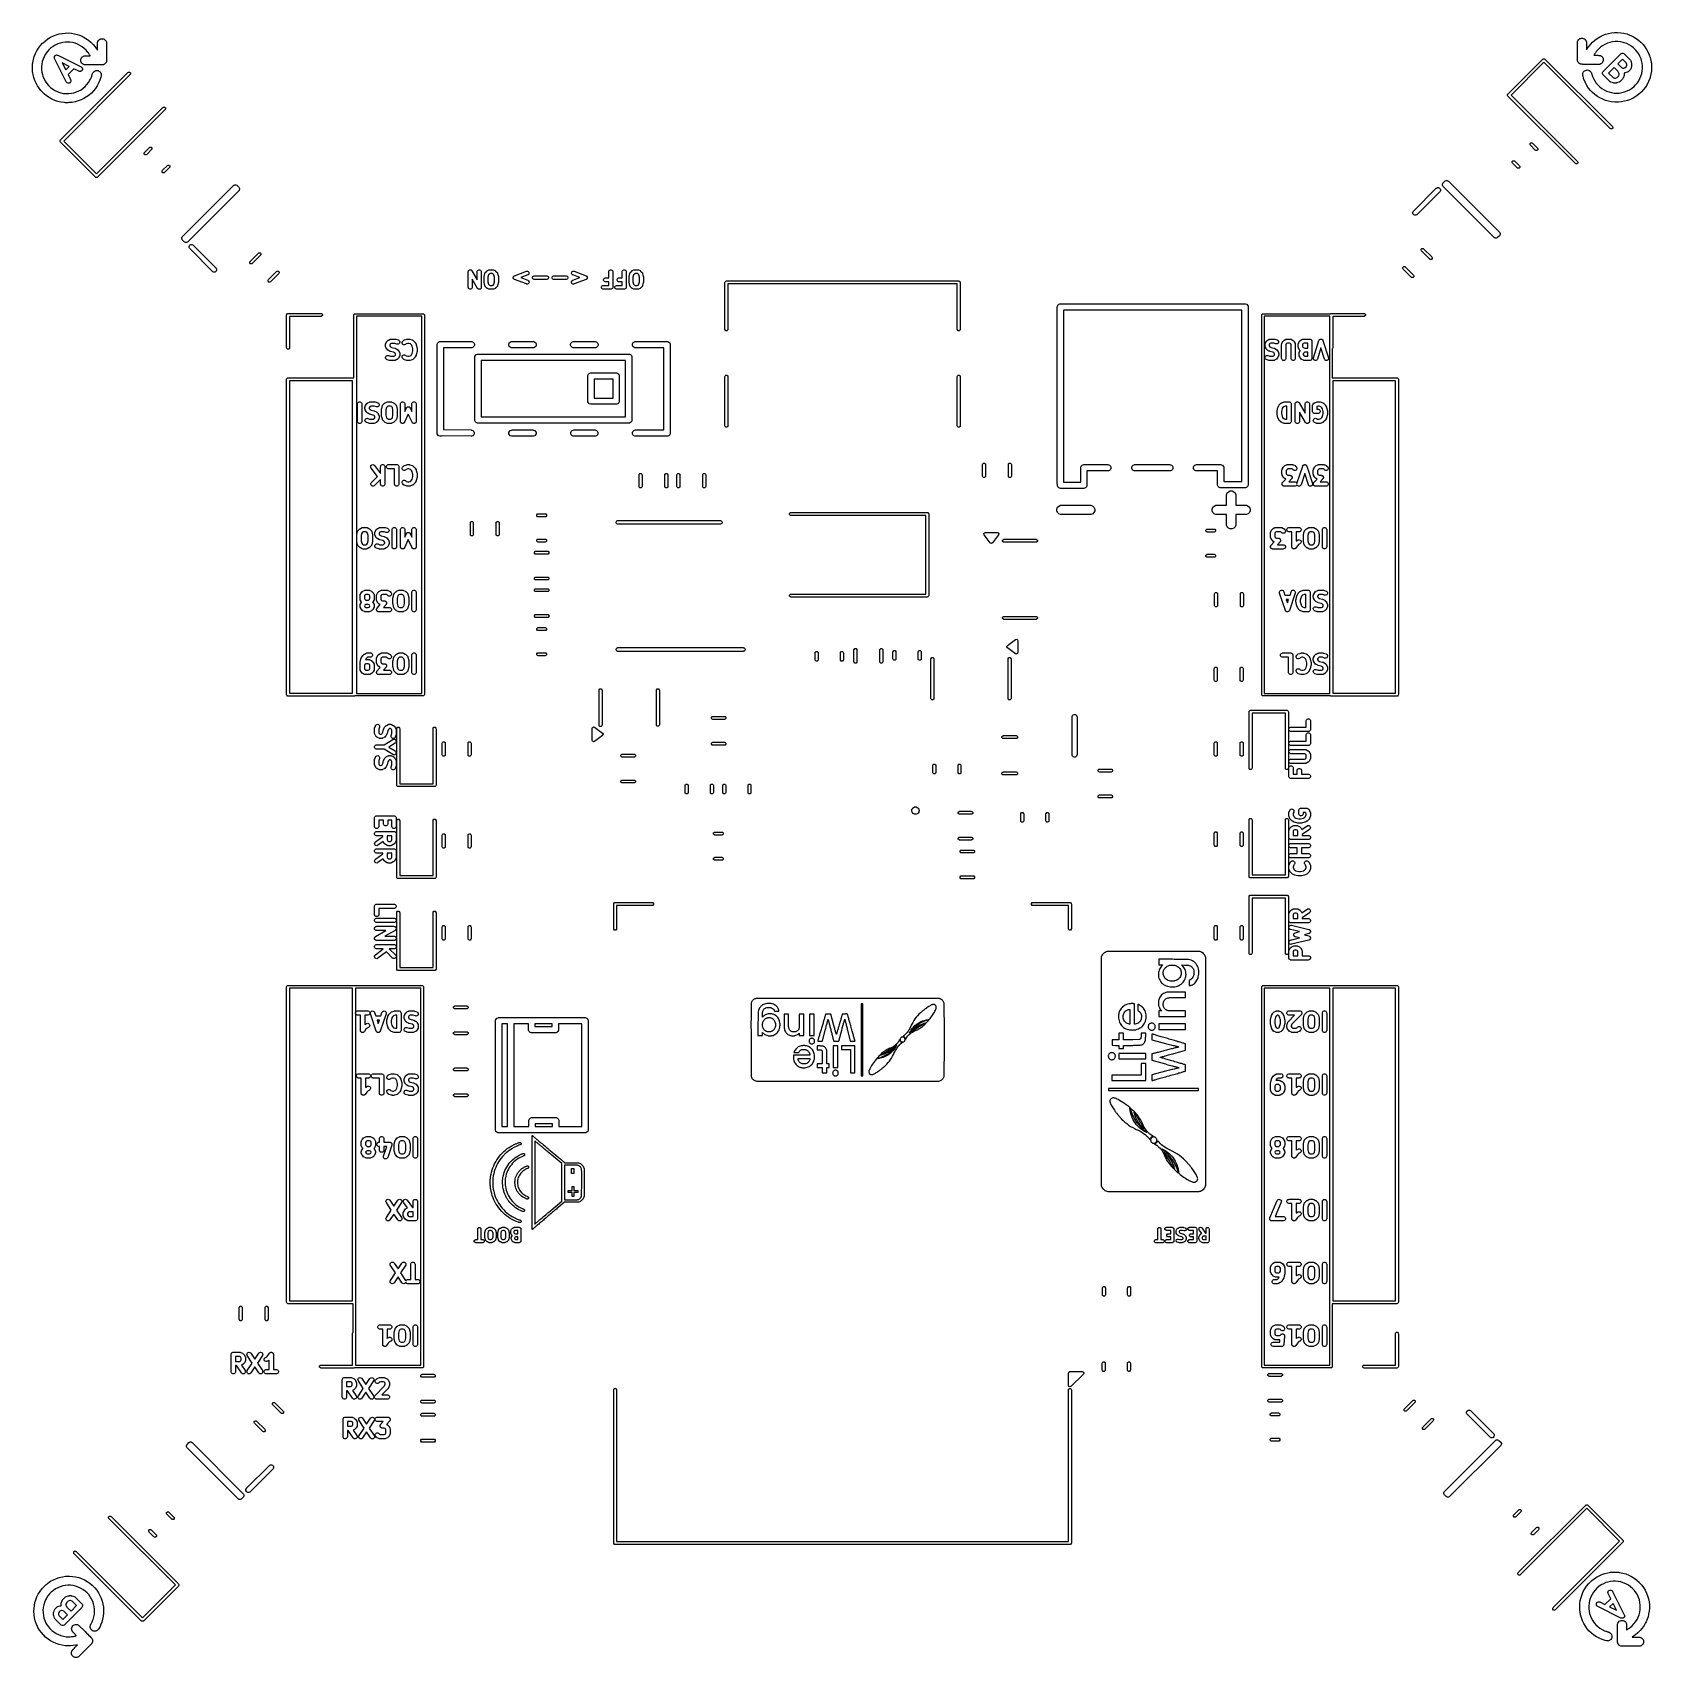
# Model space of a CAD drawing. Extents: x 114.6 to 180.1, y -127.2 to -61.4.
import ezdxf

# ---------------------------------------------------------------- set-up
doc = ezdxf.new("R2010")
doc.units = 0
doc.layers.add('BLACK', color=7, linetype='CONTINUOUS')

msp = doc.modelspace()

# ---------------------------------------------------------------- linework, layer by layer
at = {"layer": 'BLACK', "linetype": 'CONTINUOUS'}
for p, q in [((115.032673, -61.864035), (115.128529, -61.779056)), ((115.128529, -61.779056), (115.230312, -61.703938)), ((115.230312, -61.703938), (115.337375, -61.638843)), ((115.337375, -61.638843), (115.449066, -61.583931)), ((115.449066, -61.583931), (115.564736, -61.539361)), ((115.564736, -61.539361), (115.683736, -61.505296)), ((115.683736, -61.505296), (115.805415, -61.481894)), ((115.805415, -61.481894), (115.929124, -61.469317)), ((115.929124, -61.469317), (116.054214, -61.467725)), ((116.054214, -61.467725), (116.180034, -61.477278)), ((116.180034, -61.477278), (116.305935, -61.498137)), ((116.305935, -61.498137), (116.409601, -61.524028)), ((116.409601, -61.524028), (116.509794, -61.557654)), ((116.509794, -61.557654), (116.612023, -61.601378)), ((116.612023, -61.601378), (116.65826, -61.624086)), ((116.65826, -61.624086), (116.767766, -61.686462)), ((116.767766, -61.686462), (116.871063, -61.758659)), ((116.871063, -61.758659), (116.96775, -61.840314)), ((117.250815, -61.811096), (117.273371, -61.772178)), ((117.273371, -61.772178), (117.3012, -61.742116)), ((117.3012, -61.742116), (117.333295, -61.72021)), ((117.333295, -61.72021), (117.349827, -61.711722)), ((117.349827, -61.711722), (117.364414, -61.706567)), ((117.364414, -61.706567), (117.380991, -61.703934)), ((117.380991, -61.703934), (117.403495, -61.703013)), ((117.403495, -61.703013), (117.417212, -61.702942)), ((117.417212, -61.702942), (117.445731, -61.703543)), ((117.445731, -61.703543), (117.46646, -61.705784)), ((117.46646, -61.705784), (117.483292, -61.710323)), ((117.483292, -61.710323), (117.497473, -61.716495)), ((117.497473, -61.716495), (117.532975, -61.739865)), ((117.532975, -61.739865), (117.563852, -61.771623)), ((117.563852, -61.771623), (117.584318, -61.80334)), ((177.111107, -61.811876), (177.125681, -61.78334)), ((177.125681, -61.78334), (177.149938, -61.746951)), ((177.149938, -61.746951), (177.181631, -61.716138)), ((177.181631, -61.716138), (177.212526, -61.696495)), ((177.212526, -61.696495), (177.229106, -61.689481)), ((177.229106, -61.689481), (177.246269, -61.685323)), ((177.246269, -61.685323), (177.267906, -61.683366)), ((177.267906, -61.683366), (177.292787, -61.682942)), ((177.292787, -61.682942), (177.319428, -61.683338)), ((177.319428, -61.683338), (177.338296, -61.685067)), ((177.338296, -61.685067), (177.353326, -61.688938)), ((177.353326, -61.688938), (177.368455, -61.695761)), ((177.368455, -61.695761), (177.376704, -61.70021)), ((177.376704, -61.70021), (177.411342, -61.724315)), ((177.411342, -61.724315), (177.438653, -61.755013)), ((177.438653, -61.755013), (177.459184, -61.791096)), ((177.459184, -61.791096), (177.463697, -61.80103)), ((177.725502, -61.835512), (177.802659, -61.766558)), ((177.802659, -61.766558), (177.807603, -61.762526)), ((177.807603, -61.762526), (177.909865, -61.68701)), ((177.909865, -61.68701), (178.017584, -61.621574)), ((178.017584, -61.621574), (178.130019, -61.566351)), ((178.130019, -61.566351), (178.246428, -61.521472)), ((178.246428, -61.521472), (178.366072, -61.487069)), ((178.366072, -61.487069), (178.48821, -61.463273)), ((178.48821, -61.463273), (178.612101, -61.450217)), ((178.612101, -61.450217), (178.737005, -61.448031)), ((178.737005, -61.448031), (178.86218, -61.456848)), ((178.86218, -61.456848), (178.986886, -61.476799)), ((178.986886, -61.476799), (179.110384, -61.508016)), ((179.110384, -61.508016), (179.156469, -61.522734)), ((179.156469, -61.522734), (179.27024, -61.5673)), ((179.27024, -61.5673), (179.380023, -61.622415)), ((179.380023, -61.622415), (179.484977, -61.687337)), ((179.484977, -61.687337), (179.58426, -61.761324)), ((179.58426, -61.761324), (179.677032, -61.843633)), ((114.640769, -62.54438), (114.677337, -62.420397)), ((114.677337, -62.420397), (114.724417, -62.301431)), ((114.724417, -62.301431), (114.781855, -62.18778)), ((114.781855, -62.18778), (114.849499, -62.079738)), ((114.849499, -62.079738), (114.927197, -61.977599)), ((114.927197, -61.977599), (115.014796, -61.881661)), ((115.014796, -61.881661), (115.032673, -61.864035)), ((115.071069, -62.426509), (115.030742, -62.523618)), ((115.121361, -62.334599), (115.071069, -62.426509)), ((115.131125, -62.319159), (115.121361, -62.334599)), ((115.196317, -62.228303), (115.131125, -62.319159)), ((115.269096, -62.146052), (115.196317, -62.228303)), ((115.348855, -62.072733), (115.269096, -62.146052)), ((115.434988, -62.008669), (115.348855, -62.072733)), ((115.526888, -61.954185), (115.434988, -62.008669)), ((115.487373, -62.44441), (115.489632, -62.437631)), ((115.488261, -62.456917), (115.487373, -62.44441)), ((115.489632, -62.437631), (115.490139, -62.430504)), ((115.490139, -62.430504), (115.495748, -62.419285)), ((115.495748, -62.419285), (115.499712, -62.407394)), ((115.499712, -62.407394), (115.504391, -62.401998)), ((115.504391, -62.401998), (115.507588, -62.395605)), ((115.507588, -62.395605), (115.51706, -62.387389)), ((115.51706, -62.387389), (115.525276, -62.377917)), ((115.525276, -62.377917), (115.531669, -62.37472)), ((115.62395, -61.909604), (115.526888, -61.954185)), ((115.531669, -62.37472), (115.537065, -62.370041)), ((115.537065, -62.370041), (115.548956, -62.366077)), ((115.548956, -62.366077), (115.560175, -62.360468)), ((115.560175, -62.360468), (115.567302, -62.359961)), ((115.567302, -62.359961), (115.574081, -62.357702)), ((115.574081, -62.357702), (115.586588, -62.35859)), ((115.586588, -62.35859), (115.599095, -62.357702)), ((115.599095, -62.357702), (115.605873, -62.359961)), ((115.605873, -62.359961), (115.613001, -62.360468)), ((115.613001, -62.360468), (115.631309, -62.367474)), ((115.725567, -61.875253), (115.62395, -61.909604)), ((115.631309, -62.367474), (116.574118, -62.838878)), ((115.831132, -61.851454), (115.725567, -61.875253)), ((115.94004, -61.838532), (115.831132, -61.851454)), ((116.051684, -61.836813), (115.94004, -61.838532)), ((116.115031, -61.840989), (116.051684, -61.836813)), ((116.222569, -61.857077), (116.115031, -61.840989)), ((116.327138, -61.88405), (116.222569, -61.857077)), ((116.427933, -61.921488), (116.327138, -61.88405)), ((116.524145, -61.968968), (116.427933, -61.921488)), ((116.614966, -62.026071), (116.524145, -61.968968)), ((116.598564, -62.455005), (116.612791, -62.440473)), ((116.612791, -62.440473), (116.630995, -62.425048)), ((116.699589, -62.092377), (116.614966, -62.026071)), ((116.630995, -62.425048), (116.649211, -62.413172)), ((116.649211, -62.413172), (116.669306, -62.404405)), ((116.669306, -62.404405), (116.693146, -62.398304)), ((116.693146, -62.398304), (116.722595, -62.39443)), ((116.777205, -62.167464), (116.699589, -62.092377)), ((116.722595, -62.39443), (116.75952, -62.392341)), ((116.75952, -62.392341), (116.805787, -62.391595)), ((116.847007, -62.250911), (116.777205, -62.167464)), ((116.805787, -62.391595), (116.819647, -62.391567)), ((116.819647, -62.391567), (116.854765, -62.391432)), ((116.849816, -62.254699), (116.847007, -62.250911)), ((116.863851, -62.274539), (116.849816, -62.254699)), ((116.854765, -62.391432), (116.885499, -62.391057)), ((116.879487, -62.297785), (116.863851, -62.274539)), ((116.895353, -62.322255), (116.879487, -62.297785)), ((116.885499, -62.391057), (116.910072, -62.390483)), ((116.910079, -62.345772), (116.895353, -62.322255)), ((116.910072, -62.390483), (116.926704, -62.389756)), ((116.922294, -62.366156), (116.910079, -62.345772)), ((116.930627, -62.381227), (116.922294, -62.366156)), ((116.926704, -62.389756), (116.933618, -62.388917)), ((116.93371, -62.388805), (116.930627, -62.381227)), ((116.933618, -62.388917), (116.93371, -62.388805)), ((116.96775, -61.840314), (117.057428, -61.931068)), ((117.057428, -61.931068), (117.139696, -62.030561)), ((117.139696, -62.030561), (117.193473, -62.106434)), ((117.193473, -62.106434), (117.231485, -62.163685)), ((117.231485, -62.163685), (117.233547, -62.003641)), ((117.233547, -62.003641), (117.234187, -61.95612)), ((117.234187, -61.95612), (117.23483, -61.918755)), ((117.23483, -61.918755), (117.235618, -61.889983)), ((117.235618, -61.889983), (117.236689, -61.86824)), ((117.236689, -61.86824), (117.238185, -61.851962)), ((117.238185, -61.851962), (117.240246, -61.839587)), ((117.240246, -61.839587), (117.243012, -61.829549)), ((117.243012, -61.829549), (117.246624, -61.820285)), ((117.246624, -61.820285), (117.250815, -61.811096)), ((117.584318, -61.80334), (117.598892, -61.831876)), ((117.598892, -61.831876), (117.600677, -62.215748)), ((117.600677, -62.215748), (117.601003, -62.302289)), ((117.601015, -62.441921), (117.600691, -62.495867)), ((117.601003, -62.302289), (117.601117, -62.377538)), ((117.601117, -62.377538), (117.601015, -62.441921)), ((177.108887, -62.344278), (177.109041, -62.266946)), ((177.108949, -62.410665), (177.108887, -62.344278)), ((177.10923, -62.466534), (177.108949, -62.410665)), ((177.109041, -62.266946), (177.109322, -62.195748)), ((177.109322, -62.195748), (177.111107, -61.811876)), ((177.463697, -61.80103), (177.467236, -61.810298)), ((177.467236, -61.810298), (177.469941, -61.820465)), ((177.469941, -61.820465), (177.471952, -61.833094)), ((177.471952, -61.833094), (177.473409, -61.849749)), ((177.473409, -61.849749), (177.474453, -61.871994)), ((177.474453, -61.871994), (177.475224, -61.901392)), ((177.475224, -61.901392), (177.475861, -61.939508)), ((177.475861, -61.939508), (177.476452, -61.983641)), ((177.476452, -61.983641), (177.478514, -62.143685)), ((177.478514, -62.143685), (177.516526, -62.086434)), ((177.516526, -62.086434), (177.580163, -61.997979)), ((177.580163, -61.997979), (177.650579, -61.913495)), ((177.650579, -61.913495), (177.725502, -61.835512)), ((177.776455, -62.367861), (177.776289, -62.368805)), ((177.776289, -62.368805), (177.781853, -62.369655)), ((177.780844, -62.358399), (177.776455, -62.367861)), ((177.790175, -62.341937), (177.780844, -62.358399)), ((177.781853, -62.369655), (177.79736, -62.370399)), ((177.803077, -62.320655), (177.790175, -62.341937)), ((177.79736, -62.370399), (177.821031, -62.370994)), ((177.81818, -62.296732), (177.803077, -62.320655)), ((177.834114, -62.272347), (177.81818, -62.296732)), ((177.821031, -62.370994), (177.851087, -62.371397)), ((177.849508, -62.249681), (177.834114, -62.272347)), ((177.862992, -62.230911), (177.849508, -62.249681)), ((177.851087, -62.371397), (177.885751, -62.371564)), ((177.881803, -62.207011), (177.862992, -62.230911)), ((177.918872, -62.164297), (177.881803, -62.207011)), ((177.885751, -62.371564), (177.890352, -62.371567)), ((177.890352, -62.371567), (177.930825, -62.371684)), ((177.960339, -62.120767), (177.918872, -62.164297)), ((177.930825, -62.371684), (177.961632, -62.372153)), ((178.002824, -62.079908), (177.960339, -62.120767)), ((177.961632, -62.372153), (177.984827, -62.373148)), ((177.984827, -62.373148), (178.002463, -62.374842)), ((178.002463, -62.374842), (178.016593, -62.377411)), ((178.042948, -62.045208), (178.002824, -62.079908)), ((178.016593, -62.377411), (178.029272, -62.381028)), ((178.029272, -62.381028), (178.037857, -62.384079)), ((178.037857, -62.384079), (178.077225, -62.404463)), ((178.12777, -61.983792), (178.042948, -62.045208)), ((178.077225, -62.404463), (178.109154, -62.432335)), ((178.109154, -62.432335), (178.133246, -62.465993)), ((178.221202, -61.929898), (178.12777, -61.983792)), ((178.155077, -63.020797), (178.862184, -62.313691)), ((178.319353, -61.886123), (178.221202, -61.929898)), ((178.421292, -61.852669), (178.319353, -61.886123)), ((178.526087, -61.829737), (178.421292, -61.852669)), ((178.632807, -61.817529), (178.526087, -61.829737)), ((178.740521, -61.816249), (178.632807, -61.817529)), ((178.848298, -61.826097), (178.740521, -61.816249)), ((178.955207, -61.847275), (178.848298, -61.826097)), ((178.862184, -62.313691), (178.877337, -62.301254)), ((178.877337, -62.301254), (178.887895, -62.29688)), ((178.887895, -62.29688), (178.913386, -62.286322)), ((178.913386, -62.286322), (178.952404, -62.286322)), ((178.952404, -62.286322), (178.988452, -62.301254)), ((179.005316, -61.861323), (178.955207, -61.847275)), ((178.988452, -62.301254), (179.003606, -62.31369)), ((179.003606, -62.31369), (179.239308, -62.549392)), ((179.107383, -61.898672), (179.005316, -61.861323)), ((179.20423, -61.946067), (179.107383, -61.898672)), ((179.295207, -62.002914), (179.20423, -61.946067)), ((179.379664, -62.06862), (179.295207, -62.002914)), ((179.456951, -62.142593), (179.379664, -62.06862)), ((179.526417, -62.22424), (179.456951, -62.142593)), ((179.587411, -62.312967), (179.526417, -62.22424)), ((179.639284, -62.408182), (179.587411, -62.312967)), ((179.681385, -62.509292), (179.639284, -62.408182)), ((179.677032, -61.843633), (179.76245, -61.933523)), ((179.76245, -61.933523), (179.839675, -62.030251)), ((179.839675, -62.030251), (179.907864, -62.133076)), ((179.907864, -62.133076), (179.962589, -62.233842)), ((179.962589, -62.233842), (180.012829, -62.347791)), ((180.012829, -62.347791), (180.052304, -62.462198)), ((114.603762, -62.880082), (114.604395, -62.821906)), ((114.604492, -62.938155), (114.603762, -62.880082)), ((114.604395, -62.821906), (114.606392, -62.766512)), ((114.606586, -62.993241), (114.604492, -62.938155)), ((114.606392, -62.766512), (114.609753, -62.716785)), ((114.610043, -63.042456), (114.606586, -62.993241)), ((114.609753, -62.716785), (114.614477, -62.675611)), ((114.614864, -63.082913), (114.610043, -63.042456)), ((114.614477, -62.675611), (114.614864, -62.673086)), ((114.614864, -62.673086), (114.640769, -62.54438)), ((114.628204, -63.156465), (114.614864, -63.082913)), ((114.980461, -62.728764), (114.970751, -62.834469)), ((114.970751, -62.834469), (114.97149, -62.940705)), ((114.97149, -62.940705), (114.982799, -63.046307)), ((115.000498, -62.624758), (114.980461, -62.728764)), ((114.982799, -63.046307), (115.004798, -63.150106)), ((115.030742, -62.523618), (115.000498, -62.624758)), ((115.487373, -62.469424), (115.488261, -62.456917)), ((115.489632, -62.476202), (115.487373, -62.469424)), ((115.490139, -62.48333), (115.489632, -62.476202)), ((115.497145, -62.501638), (115.490139, -62.48333)), ((115.968549, -63.444447), (115.497145, -62.501638)), ((115.738042, -65.795134), (118.467474, -63.065701)), ((116.091205, -62.821029), (115.810195, -62.680524)), ((115.810195, -62.680524), (115.9507, -62.961534)), ((115.9507, -62.961534), (116.091205, -62.821029)), ((116.279768, -62.91531), (116.044981, -63.150097)), ((116.484675, -63.017764), (116.279768, -62.91531)), ((116.502984, -63.02477), (116.484675, -63.017764)), ((116.541904, -63.027536), (116.502984, -63.02477)), ((116.57892, -63.015197), (116.541904, -63.027536)), ((116.553047, -62.571658), (116.558401, -62.530738)), ((116.557154, -62.612459), (116.553047, -62.571658)), ((116.570454, -62.651524), (116.557154, -62.612459)), ((116.558401, -62.530738), (116.573484, -62.491315)), ((116.592678, -62.687238), (116.570454, -62.651524)), ((116.573484, -62.491315), (116.598564, -62.455005)), ((116.574118, -62.838878), (116.590708, -62.849321)), ((116.608397, -62.989632), (116.57892, -63.015197)), ((116.590708, -62.849321), (116.616273, -62.878798)), ((116.62356, -62.717983), (116.592678, -62.687238)), ((116.625846, -62.954734), (116.608397, -62.989632)), ((116.616273, -62.878798), (116.628612, -62.915814)), ((116.662829, -62.742144), (116.62356, -62.717983)), ((116.628612, -62.915814), (116.625846, -62.954734)), ((116.696354, -62.757856), (116.662829, -62.742144)), ((117.071435, -62.757856), (116.696354, -62.757856)), ((117.029906, -63.115572), (117.036207, -63.100409)), ((117.036207, -63.100409), (117.043374, -63.085087)), ((117.043374, -63.085087), (117.067494, -63.047951)), ((117.067494, -63.047951), (117.098321, -63.019157)), ((117.125002, -62.757832), (117.071435, -62.757856)), ((117.098321, -63.019157), (117.134148, -62.99889)), ((117.199653, -62.75769), (117.125002, -62.757832)), ((117.134148, -62.99889), (117.173266, -62.987333)), ((117.173266, -62.987333), (117.213966, -62.984671)), ((117.263676, -62.757412), (117.199653, -62.75769)), ((117.213966, -62.984671), (117.254541, -62.991088)), ((117.254541, -62.991088), (117.293281, -63.006768)), ((117.31774, -62.756984), (117.263676, -62.757412)), ((117.293281, -63.006768), (117.328479, -63.031895)), ((117.362509, -62.756395), (117.31774, -62.756984)), ((117.328479, -63.031895), (117.347761, -63.052283)), ((117.347761, -63.052283), (117.369573, -63.085091)), ((117.398653, -62.755632), (117.362509, -62.756395)), ((117.369573, -63.085091), (117.38274, -63.120275)), ((117.426837, -62.754684), (117.398653, -62.755632)), ((117.447729, -62.753538), (117.426837, -62.754684)), ((117.461996, -62.752183), (117.447729, -62.753538)), ((117.470305, -62.750606), (117.461996, -62.752183)), ((117.487357, -62.744217), (117.470305, -62.750606)), ((117.523176, -62.723031), (117.487357, -62.744217)), ((117.554896, -62.694056), (117.523176, -62.723031)), ((117.579978, -62.659873), (117.554896, -62.694056)), ((117.595879, -62.623062), (117.579978, -62.659873)), ((117.597084, -62.615815), (117.595879, -62.623062)), ((117.598343, -62.599349), (117.597084, -62.615815)), ((117.59936, -62.574154), (117.598343, -62.599349)), ((117.600141, -62.539802), (117.59936, -62.574154)), ((117.600691, -62.495867), (117.600141, -62.539802)), ((118.467474, -63.065701), (118.486939, -63.052695)), ((118.486939, -63.052695), (118.532861, -63.052695)), ((118.532861, -63.052695), (118.565333, -63.085167)), ((118.565333, -63.085167), (118.565333, -63.131089)), ((174.296393, -63.937663), (175.710607, -62.523448)), ((175.753033, -62.650727), (174.423671, -63.980089)), ((175.710607, -62.523448), (175.730072, -62.510442)), ((175.730072, -62.510442), (175.775994, -62.510442)), ((178.440039, -65.337734), (175.753033, -62.650727)), ((175.775994, -62.510442), (175.795459, -62.523449)), ((175.795459, -62.523449), (178.524892, -65.252881)), ((177.109737, -62.512312), (177.10923, -62.466534)), ((177.110475, -62.548427), (177.109737, -62.512312)), ((177.111447, -62.575306), (177.110475, -62.548427)), ((177.112661, -62.593375), (177.111447, -62.575306)), ((177.11412, -62.603062), (177.112661, -62.593375)), ((177.12009, -62.620057), (177.11412, -62.603062)), ((177.140505, -62.655986), (177.12009, -62.620057)), ((177.168938, -62.688108), (177.140505, -62.655986)), ((177.202848, -62.713842), (177.168938, -62.688108)), ((177.239694, -62.730606), (177.202848, -62.713842)), ((177.24435, -62.73164), (177.239694, -62.730606)), ((177.256389, -62.733074), (177.24435, -62.73164)), ((177.274812, -62.734294), (177.256389, -62.733074)), ((177.300286, -62.735312), (177.274812, -62.734294)), ((177.333479, -62.73614), (177.300286, -62.735312)), ((177.32456, -63.114903), (177.331778, -63.084762)), ((177.331778, -63.084762), (177.344655, -63.057269)), ((177.375057, -62.73679), (177.333479, -62.73614)), ((177.344655, -63.057269), (177.362238, -63.032283)), ((177.362238, -63.032283), (177.394385, -63.001211)), ((177.425687, -62.737275), (177.375057, -62.73679)), ((177.394385, -63.001211), (177.431132, -62.979699)), ((177.486037, -62.737606), (177.425687, -62.737275)), ((177.431132, -62.979699), (177.470772, -62.967565)), ((177.470772, -62.967565), (177.511596, -62.964624)), ((177.556774, -62.737796), (177.486037, -62.737606)), ((177.511596, -62.964624), (177.551895, -62.970691)), ((177.551895, -62.970691), (177.589962, -62.985584)), ((177.638564, -62.737856), (177.556774, -62.737796)), ((177.589962, -62.985584), (177.624088, -63.009117)), ((177.624088, -63.009117), (177.652565, -63.041106)), ((178.013645, -62.737856), (177.638564, -62.737856)), ((177.652565, -63.041106), (177.666625, -63.065087)), ((177.666625, -63.065087), (177.675039, -63.083237)), ((177.675039, -63.083237), (177.6808, -63.097514)), ((177.6808, -63.097514), (177.682519, -63.103878)), ((177.682519, -63.103878), (177.684637, -63.115016)), ((178.04717, -62.722144), (178.013645, -62.737856)), ((178.06158, -62.714324), (178.04717, -62.722144)), ((178.086192, -62.697469), (178.06158, -62.714324)), ((178.106884, -62.679484), (178.086192, -62.697469)), ((178.122229, -62.661473), (178.106884, -62.679484)), ((178.143289, -62.624428), (178.122229, -62.661473)), ((178.127709, -63.071999), (178.142641, -63.035951)), ((178.127709, -63.111017), (178.127709, -63.071999)), ((178.133246, -62.465993), (178.149104, -62.503734)), ((178.142641, -63.035951), (178.155077, -63.020797)), ((178.154523, -62.584654), (178.143289, -62.624428)), ((178.149104, -62.503734), (178.156329, -62.543855)), ((178.156329, -62.543855), (178.154523, -62.584654)), ((178.596177, -62.862539), (178.367209, -63.091508)), ((178.367209, -63.091508), (178.549178, -63.273477)), ((178.749694, -63.016057), (178.596177, -62.862539)), ((178.932894, -62.525822), (178.737599, -62.721117)), ((178.737599, -62.721117), (178.885896, -62.869416)), ((178.799223, -63.115114), (178.749694, -63.016057)), ((178.885896, -62.869416), (178.949124, -62.890492)), ((179.081194, -62.674122), (178.932894, -62.525822)), ((178.949124, -62.890492), (178.98401, -62.890492)), ((178.98401, -62.890492), (179.047236, -62.869416)), ((179.000239, -63.090492), (178.999123, -63.090492)), ((178.999123, -63.090492), (178.999223, -63.091508)), ((178.999223, -63.091508), (178.999223, -63.158851)), ((179.010112, -63.089519), (179.000239, -63.090492)), ((179.012746, -63.089707), (179.010112, -63.089519)), ((179.01621, -63.088919), (179.012746, -63.089707)), ((179.019748, -63.088571), (179.01621, -63.088919)), ((179.022188, -63.08756), (179.019748, -63.088571)), ((179.031861, -63.085361), (179.022188, -63.08756)), ((179.132876, -63.05169), (179.031861, -63.085361)), ((179.047236, -62.869416), (179.081193, -62.835459)), ((179.081193, -62.835459), (179.102269, -62.772234)), ((179.102269, -62.737345), (179.081194, -62.674122)), ((179.102269, -62.772234), (179.102269, -62.737345)), ((179.150777, -63.043698), (179.132876, -63.05169)), ((179.153492, -63.041343), (179.150777, -63.043698)), ((179.156812, -63.039968), (179.153492, -63.041343)), ((179.171965, -63.027531), (179.156812, -63.039968)), ((179.239308, -62.960187), (179.171965, -63.027531)), ((179.239308, -62.549392), (179.251744, -62.564546)), ((179.251745, -62.945034), (179.239308, -62.960187)), ((179.251744, -62.564546), (179.253119, -62.567866)), ((179.25312, -62.941711), (179.251745, -62.945034)), ((179.253119, -62.567866), (179.255473, -62.57058)), ((179.255473, -62.939), (179.25312, -62.941711)), ((179.255473, -62.57058), (179.263465, -62.58848)), ((179.263465, -62.9211), (179.255473, -62.939)), ((179.263465, -62.58848), (179.297137, -62.689495)), ((179.297137, -62.820085), (179.263465, -62.9211)), ((179.297137, -62.689495), (179.299336, -62.699167)), ((179.299336, -62.810412), (179.297137, -62.820085)), ((179.299336, -62.699167), (179.300348, -62.701609)), ((179.300348, -62.807971), (179.299336, -62.810412)), ((179.300348, -62.701609), (179.300696, -62.705146)), ((179.300696, -62.804433), (179.300348, -62.807971)), ((179.300696, -62.705146), (179.301484, -62.70861)), ((179.301484, -62.80097), (179.300696, -62.804433)), ((179.301484, -62.70861), (179.301296, -62.711244)), ((179.301296, -62.711244), (179.302269, -62.721118)), ((179.302269, -62.788462), (179.301296, -62.798335)), ((179.301296, -62.798335), (179.301484, -62.80097)), ((179.302269, -62.721118), (179.302269, -62.788462)), ((179.705201, -62.585893), (179.681385, -62.509292)), ((179.7272, -62.689692), (179.705201, -62.585893)), ((179.709501, -63.111241), (179.729538, -63.007235)), ((179.738509, -62.795294), (179.7272, -62.689692)), ((179.729538, -63.007235), (179.739248, -62.90153)), ((179.739248, -62.90153), (179.738509, -62.795294)), ((180.052304, -62.462198), (180.081795, -62.579534)), ((180.095135, -63.062913), (180.06923, -63.191619)), ((180.081795, -62.579534), (180.095135, -62.653086)), ((180.095135, -62.653086), (180.099956, -62.693543)), ((180.095522, -63.060388), (180.095135, -63.062913)), ((180.100246, -63.019214), (180.095522, -63.060388)), ((180.099956, -62.693543), (180.103413, -62.742758)), ((180.103607, -62.969487), (180.100246, -63.019214)), ((180.103413, -62.742758), (180.105507, -62.797844)), ((180.105604, -62.914093), (180.103607, -62.969487)), ((180.105507, -62.797844), (180.106237, -62.855917)), ((180.106237, -62.855917), (180.105604, -62.914093)), ((114.657695, -63.273801), (114.628204, -63.156465)), ((114.69717, -63.388208), (114.657695, -63.273801)), ((114.74741, -63.502157), (114.69717, -63.388208)), ((114.803513, -63.605718), (114.74741, -63.502157)), ((114.869913, -63.705902), (114.803513, -63.605718)), ((114.946026, -63.800943), (114.869913, -63.705902)), ((115.004798, -63.150106), (115.028614, -63.226707)), ((115.028614, -63.226707), (115.070703, -63.327787)), ((115.070703, -63.327787), (115.122564, -63.422982)), ((115.122564, -63.422982), (115.183545, -63.511696)), ((115.183545, -63.511696), (115.252993, -63.593336)), ((115.252993, -63.593336), (115.330257, -63.667306)), ((115.330257, -63.667306), (115.414683, -63.733013)), ((115.414683, -63.733013), (115.505621, -63.78986)), ((118.552327, -63.150554), (115.86532, -65.837559)), ((115.978992, -63.461037), (115.968549, -63.444447)), ((116.008469, -63.486602), (115.978992, -63.461037)), ((116.045485, -63.498941), (116.008469, -63.486602)), ((116.044981, -63.150097), (116.147435, -63.355004)), ((116.084405, -63.496175), (116.045485, -63.498941)), ((116.119303, -63.478726), (116.084405, -63.496175)), ((116.144868, -63.449249), (116.119303, -63.478726)), ((116.157207, -63.412233), (116.144868, -63.449249)), ((116.147435, -63.355004), (116.154441, -63.373313)), ((116.154441, -63.373313), (116.157207, -63.412233)), ((116.47665, -63.811906), (116.567397, -63.761037)), ((116.567397, -63.761037), (116.652835, -63.701223)), ((116.652835, -63.701223), (116.732226, -63.632806)), ((116.732226, -63.632806), (116.804834, -63.55613)), ((116.804834, -63.55613), (116.869923, -63.471537)), ((116.869923, -63.471537), (116.926755, -63.37937)), ((116.926755, -63.37937), (116.951384, -63.331509)), ((116.951384, -63.331509), (116.961658, -63.308835)), ((116.961658, -63.308835), (116.973357, -63.280788)), ((116.973357, -63.280788), (116.985657, -63.249612)), ((116.985657, -63.249612), (116.997737, -63.217553)), ((116.997737, -63.217553), (117.008772, -63.186858)), ((117.008772, -63.186858), (117.017939, -63.15977)), ((117.017939, -63.15977), (117.024417, -63.138537)), ((117.024417, -63.138537), (117.027381, -63.125403)), ((117.027381, -63.125403), (117.02748, -63.123878)), ((117.02748, -63.123878), (117.029906, -63.115572)), ((117.148397, -63.713512), (117.070659, -63.810326)), ((117.217808, -63.609534), (117.148397, -63.713512)), ((117.278393, -63.498825), (117.217808, -63.609534)), ((117.329657, -63.381816), (117.278393, -63.498825)), ((117.371102, -63.258941), (117.329657, -63.381816)), ((117.372098, -63.25546), (117.371102, -63.258941)), ((117.383829, -63.203922), (117.372098, -63.25546)), ((117.38274, -63.120275), (117.387434, -63.159373)), ((117.387434, -63.159373), (117.383829, -63.203922)), ((118.565333, -63.131089), (118.552327, -63.150554)), ((177.323049, -63.148933), (177.32456, -63.114903)), ((177.327298, -63.188092), (177.323049, -63.148933)), ((177.337355, -63.233622), (177.327298, -63.188092)), ((177.353273, -63.286762), (177.337355, -63.233622)), ((177.375101, -63.348755), (177.353273, -63.286762)), ((177.380917, -63.364152), (177.375101, -63.348755)), ((177.431666, -63.480235), (177.380917, -63.364152)), ((177.492007, -63.590165), (177.431666, -63.480235)), ((177.561339, -63.6935), (177.492007, -63.590165)), ((177.639063, -63.789796), (177.561339, -63.6935)), ((177.684637, -63.115016), (177.690441, -63.134727)), ((177.690441, -63.134727), (177.69911, -63.160766)), ((177.69911, -63.160766), (177.70982, -63.190888)), ((177.70982, -63.190888), (177.721747, -63.222846)), ((177.721747, -63.222846), (177.734069, -63.254395)), ((177.734069, -63.254395), (177.745964, -63.283289)), ((177.745964, -63.283289), (177.756607, -63.307284)), ((177.756607, -63.307284), (177.758615, -63.311509)), ((177.758615, -63.311509), (177.811108, -63.407138)), ((177.811108, -63.407138), (177.872527, -63.495752)), ((177.872527, -63.495752), (177.942137, -63.576887)), ((177.942137, -63.576887), (178.019202, -63.650079)), ((178.019202, -63.650079), (178.102987, -63.714861)), ((178.102987, -63.714861), (178.192756, -63.77077)), ((178.142641, -63.147065), (178.127709, -63.111017)), ((178.155077, -63.162219), (178.142641, -63.147065)), ((178.424451, -63.431592), (178.155077, -63.162219)), ((178.439604, -63.444029), (178.424451, -63.431592)), ((178.442925, -63.445404), (178.439604, -63.444029)), ((178.44564, -63.447759), (178.442925, -63.445404)), ((178.46354, -63.455751), (178.44564, -63.447759)), ((178.564556, -63.489422), (178.46354, -63.455751)), ((178.549178, -63.273477), (178.612407, -63.294553)), ((178.574228, -63.49162), (178.564556, -63.489422)), ((178.576669, -63.492632), (178.574228, -63.49162)), ((178.580208, -63.49298), (178.576669, -63.492632)), ((178.583672, -63.493768), (178.580208, -63.49298)), ((178.586305, -63.49358), (178.583672, -63.493768)), ((178.596178, -63.494553), (178.586305, -63.49358)), ((178.663521, -63.494553), (178.596178, -63.494553)), ((178.612407, -63.294553), (178.647292, -63.294553)), ((178.647292, -63.294553), (178.710517, -63.273478)), ((178.673394, -63.49358), (178.663521, -63.494553)), ((178.676028, -63.493768), (178.673394, -63.49358)), ((178.679492, -63.49298), (178.676028, -63.493768)), ((178.68303, -63.492632), (178.679492, -63.49298)), ((178.68547, -63.491621), (178.68303, -63.492632)), ((178.695143, -63.489422), (178.68547, -63.491621)), ((178.796158, -63.455751), (178.695143, -63.489422)), ((178.710517, -63.273478), (178.778148, -63.205847)), ((178.778148, -63.205847), (178.799223, -63.142622)), ((178.814059, -63.447759), (178.796158, -63.455751)), ((178.799223, -63.142622), (178.799223, -63.115114)), ((178.816774, -63.445403), (178.814059, -63.447759)), ((178.820093, -63.444029), (178.816774, -63.445403)), ((178.835247, -63.431593), (178.820093, -63.444029)), ((178.936263, -63.330577), (178.835247, -63.431593)), ((178.948699, -63.315424), (178.936263, -63.330577)), ((178.950073, -63.312104), (178.948699, -63.315424)), ((178.952429, -63.309389), (178.950073, -63.312104)), ((178.960421, -63.291488), (178.952429, -63.309389)), ((178.994092, -63.190473), (178.960421, -63.291488)), ((178.996291, -63.1808), (178.994092, -63.190473)), ((178.997302, -63.17836), (178.996291, -63.1808)), ((178.99765, -63.174822), (178.997302, -63.17836)), ((178.998438, -63.171358), (178.99765, -63.174822)), ((178.999223, -63.158851), (178.99825, -63.168724)), ((178.99825, -63.168724), (178.998438, -63.171358)), ((179.211253, -63.765941), (179.301695, -63.70833)), ((179.301695, -63.70833), (179.386126, -63.641369)), ((179.386126, -63.641369), (179.463892, -63.565422)), ((179.463892, -63.565422), (179.534341, -63.480851)), ((179.534341, -63.480851), (179.588638, -63.4014)), ((179.588638, -63.4014), (179.63893, -63.30949)), ((179.63893, -63.30949), (179.679257, -63.212381)), ((179.679257, -63.212381), (179.709501, -63.111241)), ((179.782802, -63.7584), (179.695203, -63.854338)), ((179.8605, -63.656262), (179.782802, -63.7584)), ((179.928144, -63.548219), (179.8605, -63.656262)), ((179.985582, -63.434568), (179.928144, -63.548219)), ((180.032662, -63.315603), (179.985582, -63.434568)), ((180.06923, -63.191619), (180.032662, -63.315603)), ((115.032673, -63.891964), (114.946026, -63.800943)), ((115.074226, -63.930744), (115.032673, -63.891964)), ((115.173555, -64.01224), (115.074226, -63.930744)), ((115.278588, -64.083518), (115.173555, -64.01224)), ((115.389192, -64.144517), (115.278588, -64.083518)), ((115.505234, -64.195173), (115.389192, -64.144517)), ((115.626581, -64.235427), (115.505234, -64.195173)), ((115.505621, -63.78986), (115.602416, -63.837254)), ((115.602416, -63.837254), (115.704418, -63.8746)), ((115.753099, -64.265217), (115.626581, -64.235427)), ((115.704418, -63.8746), (115.754649, -63.888684)), ((115.884656, -64.284481), (115.753099, -64.265217)), ((115.754649, -63.888684), (115.861932, -63.910042)), ((115.861932, -63.910042), (115.969062, -63.920053)), ((115.899773, -64.285737), (115.884656, -64.284481)), ((115.936344, -64.287264), (115.899773, -64.285737)), ((115.980107, -64.287666), (115.936344, -64.287264)), ((115.969062, -63.920053), (116.075304, -63.919059)), ((116.028121, -64.287026), (115.980107, -64.287666)), ((116.077442, -64.285423), (116.028121, -64.287026)), ((116.075304, -63.919059), (116.179921, -63.907405)), ((116.125131, -64.28294), (116.077442, -64.285423)), ((116.168243, -64.279659), (116.125131, -64.28294)), ((116.203838, -64.275659), (116.168243, -64.279659)), ((116.179921, -63.907405), (116.282175, -63.885432)), ((116.208556, -64.274989), (116.203838, -64.275659)), ((116.335034, -64.251069), (116.208556, -64.274989)), ((116.282175, -63.885432), (116.38133, -63.853485)), ((116.457159, -64.216523), (116.335034, -64.251069)), ((116.38133, -63.853485), (116.47665, -63.811906)), ((116.574433, -64.171783), (116.457159, -64.216523)), ((116.68636, -64.117282), (116.574433, -64.171783)), ((116.792443, -64.053453), (116.68636, -64.117282)), ((116.892185, -63.980729), (116.792443, -64.053453)), ((116.985089, -63.899543), (116.892185, -63.980729)), ((117.070659, -63.810326), (116.985089, -63.899543)), ((174.283386, -63.957128), (174.296393, -63.937663)), ((174.283386, -64.00305), (174.283386, -63.957128)), ((174.296393, -64.022515), (174.283386, -64.00305)), ((177.025825, -66.751948), (174.296393, -64.022515)), ((174.423671, -63.980089), (177.110678, -66.667095)), ((177.72458, -63.87861), (177.639063, -63.789796)), ((177.81729, -63.9595), (177.72458, -63.87861)), ((177.916593, -64.032021), (177.81729, -63.9595)), ((178.021889, -64.095732), (177.916593, -64.032021)), ((178.13258, -64.150188), (178.021889, -64.095732)), ((178.248065, -64.194947), (178.13258, -64.150188)), ((178.192756, -63.77077), (178.287773, -63.817341)), ((178.367745, -64.229567), (178.248065, -64.194947)), ((178.287773, -63.817341), (178.387304, -63.85411)), ((178.49102, -64.253603), (178.367745, -64.229567)), ((178.387304, -63.85411), (178.490612, -63.88061)), ((178.490612, -63.88061), (178.596962, -63.896379)), ((178.61729, -64.266612), (178.49102, -64.253603)), ((178.596962, -63.896379), (178.691713, -63.901007)), ((178.641418, -64.2678), (178.61729, -64.266612)), ((178.769684, -64.267295), (178.641418, -64.2678)), ((178.691713, -63.901007), (178.802421, -63.895604)), ((178.896074, -64.255395), (178.769684, -64.267295)), ((178.802421, -63.895604), (178.910382, -63.879033)), ((179.019981, -64.232324), (178.896074, -64.255395)), ((178.910382, -63.879033), (179.014943, -63.851656)), ((179.014943, -63.851656), (179.115451, -63.813837)), ((179.140799, -64.198308), (179.019981, -64.232324)), ((179.115451, -63.813837), (179.211253, -63.765941)), ((179.257922, -64.153574), (179.140799, -64.198308)), ((179.370742, -64.098347), (179.257922, -64.153574)), ((179.478654, -64.032852), (179.370742, -64.098347)), ((179.58105, -63.957316), (179.478654, -64.032852)), ((179.677326, -63.871964), (179.58105, -63.957316)), ((179.695203, -63.854338), (179.677326, -63.871964)), ((117.194682, -67.166921), (119.881688, -64.479915)), ((119.966541, -64.564768), (117.237108, -67.2942)), ((119.881688, -64.479915), (119.901153, -64.466909)), ((119.901153, -64.466909), (119.947075, -64.466909)), ((119.947075, -64.466909), (119.979547, -64.499381)), ((119.979547, -64.545303), (119.966541, -64.564768)), ((119.979547, -64.499381), (119.979547, -64.545303)), ((178.459504, -65.35074), (178.440039, -65.337734)), ((178.505426, -65.35074), (178.459504, -65.35074)), ((178.537898, -65.318268), (178.505426, -65.35074)), ((178.524892, -65.252881), (178.537898, -65.272346)), ((178.537898, -65.272346), (178.537898, -65.318268)), ((115.725035, -65.814599), (115.738042, -65.795134)), ((115.725035, -65.860521), (115.725035, -65.814599)), ((115.738042, -65.879986), (115.725035, -65.860521)), ((117.152256, -67.294201), (115.738042, -65.879986)), ((115.86532, -65.837559), (117.194682, -67.166921)), ((119.12613, -66.320913), (119.139137, -66.301448)), ((119.12613, -66.366835), (119.12613, -66.320913)), ((119.158602, -66.399307), (119.12613, -66.366835)), ((119.139137, -66.301448), (119.337947, -66.102637)), ((119.223989, -66.3863), (119.204524, -66.399307)), ((119.4228, -66.18749), (119.223989, -66.3863)), ((119.337947, -66.102637), (119.357413, -66.08963)), ((119.357413, -66.08963), (119.403335, -66.08963)), ((119.403335, -66.08963), (119.435807, -66.122102)), ((119.435807, -66.168024), (119.4228, -66.18749)), ((119.435807, -66.122102), (119.435807, -66.168024)), ((175.191286, -65.944009), (175.223758, -65.911537)), ((175.191286, -65.989931), (175.191286, -65.944009)), ((175.204293, -66.009396), (175.191286, -65.989931)), ((175.403103, -66.208207), (175.204293, -66.009396)), ((175.223758, -65.911537), (175.26968, -65.911537)), ((175.26968, -65.911537), (175.289145, -65.924544)), ((175.289145, -65.924544), (175.487956, -66.123354)), ((175.422569, -66.221214), (175.403103, -66.208207)), ((175.468491, -66.221214), (175.422569, -66.221214)), ((175.500963, -66.188742), (175.468491, -66.221214)), ((175.487956, -66.123354), (175.500963, -66.14282)), ((175.500963, -66.14282), (175.500963, -66.188742)), ((119.204524, -66.399307), (119.158602, -66.399307)), ((119.847379, -67.042162), (119.860386, -67.022697)), ((119.847379, -67.088084), (119.847379, -67.042162)), ((119.860386, -67.022697), (120.059196, -66.823886)), ((120.144049, -66.908739), (119.945238, -67.107549)), ((120.059196, -66.823886), (120.078662, -66.810879)), ((120.078662, -66.810879), (120.124584, -66.810879)), ((120.124584, -66.810879), (120.157056, -66.843351)), ((120.157056, -66.889273), (120.144049, -66.908739)), ((120.157056, -66.843351), (120.157056, -66.889273)), ((174.470037, -66.665258), (174.502509, -66.632786)), ((174.470037, -66.71118), (174.470037, -66.665258)), ((174.483044, -66.730645), (174.470037, -66.71118)), ((174.681854, -66.929456), (174.483044, -66.730645)), ((174.502509, -66.632786), (174.548431, -66.632786)), ((174.548431, -66.632786), (174.567896, -66.645793)), ((174.567896, -66.645793), (174.766707, -66.844603)), ((174.70132, -66.942463), (174.681854, -66.929456)), ((174.747242, -66.942463), (174.70132, -66.942463)), ((174.779714, -66.909991), (174.747242, -66.942463)), ((174.766707, -66.844603), (174.779714, -66.864069)), ((174.779714, -66.864069), (174.779714, -66.909991)), ((177.04529, -66.764954), (177.025825, -66.751948)), ((177.091212, -66.764954), (177.04529, -66.764954)), ((177.123684, -66.732482), (177.091212, -66.764954)), ((177.110678, -66.667095), (177.123684, -66.68656)), ((177.123684, -66.68656), (177.123684, -66.732482)), ((117.171721, -67.307207), (117.152256, -67.294201)), ((117.217643, -67.307207), (117.171721, -67.307207)), ((117.237108, -67.2942), (117.217643, -67.307207)), ((119.879851, -67.120556), (119.847379, -67.088084)), ((119.925773, -67.120556), (119.879851, -67.120556)), ((119.945238, -67.107549), (119.925773, -67.120556)), ((120.676058, -69.70431), (122.74081, -67.639559)), ((122.74081, -67.639559), (122.755963, -67.627122)), ((122.755963, -67.627122), (122.767376, -67.622395)), ((122.767376, -67.622395), (122.792012, -67.61219)), ((122.792012, -67.61219), (122.83103, -67.61219)), ((122.83103, -67.61219), (122.867078, -67.627122)), ((122.867078, -67.627122), (122.882232, -67.639558)), ((122.882232, -67.639558), (122.952942, -67.710268)), ((171.646783, -67.583377), (171.661715, -67.547329)), ((171.646783, -67.622395), (171.646783, -67.583377)), ((171.661715, -67.658443), (171.646783, -67.622395)), ((171.661715, -67.547329), (171.674151, -67.532175)), ((171.674151, -67.673597), (171.661715, -67.658443)), ((171.674151, -67.532175), (171.744861, -67.461465)), ((173.738903, -69.738348), (171.674151, -67.673597)), ((171.744861, -67.461465), (171.760015, -67.449029)), ((171.760015, -67.449029), (171.796063, -67.434097)), ((171.796063, -67.434097), (171.835081, -67.434097)), ((171.835081, -67.434097), (171.871129, -67.449029)), ((171.871129, -67.449029), (171.886283, -67.461465)), ((171.886283, -67.461465), (173.951034, -69.526217)), ((122.952941, -67.85169), (120.88819, -69.916442)), ((122.965378, -67.836537), (122.952941, -67.85169)), ((122.952942, -67.710268), (122.965378, -67.725422)), ((122.965378, -67.725422), (122.98031, -67.76147)), ((122.969751, -67.825978), (122.965378, -67.836537)), ((122.98031, -67.800488), (122.969751, -67.825978)), ((122.98031, -67.76147), (122.98031, -67.800488)), ((170.47914, -68.670617), (171.39838, -67.751379)), ((171.539801, -67.8928), (170.620562, -68.812039)), ((171.39838, -67.751379), (171.413533, -67.738942)), ((171.413533, -67.738942), (171.449581, -67.724011)), ((171.449581, -67.724011), (171.488599, -67.724011)), ((171.488599, -67.724011), (171.524648, -67.738942)), ((171.524648, -67.738942), (171.552238, -67.766532)), ((171.552238, -67.877647), (171.539801, -67.8928)), ((171.552238, -67.766532), (171.567169, -67.802581)), ((171.567169, -67.841599), (171.552238, -67.877647)), ((171.567169, -67.802581), (171.567169, -67.841599)), ((170.451772, -68.721819), (170.466704, -68.685771)), ((170.451772, -68.760837), (170.451772, -68.721819)), ((170.466704, -68.796885), (170.451772, -68.760837)), ((170.466704, -68.685771), (170.47914, -68.670617)), ((170.494294, -68.824475), (170.466704, -68.796885)), ((170.530342, -68.839407), (170.494294, -68.824475)), ((170.56936, -68.839407), (170.530342, -68.839407)), ((170.605408, -68.824475), (170.56936, -68.839407)), ((170.620562, -68.812039), (170.605408, -68.824475)), ((173.951035, -69.667639), (173.880325, -69.738349)), ((173.951034, -69.526217), (173.963471, -69.54137)), ((173.963471, -69.652485), (173.951035, -69.667639)), ((173.963471, -69.54137), (173.963471, -69.541371)), ((173.963471, -69.541371), (173.978403, -69.577419)), ((173.978403, -69.616437), (173.963471, -69.652485)), ((173.978403, -69.577419), (173.978403, -69.616437)), ((120.64869, -69.755512), (120.663622, -69.719464)), ((120.64869, -69.79453), (120.64869, -69.755512)), ((120.663622, -69.830578), (120.64869, -69.79453)), ((120.663622, -69.719464), (120.676058, -69.70431)), ((120.676058, -69.845732), (120.663622, -69.830578)), ((120.746768, -69.916442), (120.676058, -69.845732)), ((120.761922, -69.928878), (120.746768, -69.916442)), ((120.79797, -69.94381), (120.761922, -69.928878)), ((120.836988, -69.94381), (120.79797, -69.94381)), ((120.873036, -69.928878), (120.836988, -69.94381)), ((120.88819, -69.916442), (120.873036, -69.928878)), ((120.938604, -70.101994), (120.953536, -70.065946)), ((120.938604, -70.141012), (120.938604, -70.101994)), ((120.953536, -70.17706), (120.938604, -70.141012)), ((120.953536, -70.065946), (120.981126, -70.038356)), ((120.965972, -70.192214), (120.953536, -70.17706)), ((121.885211, -71.111453), (120.965972, -70.192214)), ((120.981126, -70.038356), (121.017174, -70.023424)), ((121.017174, -70.023424), (121.056192, -70.023424)), ((121.056192, -70.023424), (121.09224, -70.038356)), ((121.09224, -70.038356), (121.107394, -70.050792)), ((121.107394, -70.050792), (122.026632, -70.970032)), ((170.785948, -70.212625), (170.81842, -70.180153)), ((170.785948, -70.258547), (170.785948, -70.212625)), ((170.798955, -70.278012), (170.785948, -70.258547)), ((171.134487, -70.613545), (170.798955, -70.278012)), ((170.81842, -70.180153), (170.864342, -70.180153)), ((170.864342, -70.180153), (170.883807, -70.19316)), ((170.883807, -70.19316), (171.21934, -70.528692)), ((173.754056, -69.750785), (173.738903, -69.738348)), ((173.764614, -69.755158), (173.754056, -69.750785)), ((173.790105, -69.765717), (173.764614, -69.755158)), ((173.829123, -69.765717), (173.790105, -69.765717)), ((173.865171, -69.750785), (173.829123, -69.765717)), ((173.880325, -69.738349), (173.865171, -69.750785)), ((122.026632, -70.970032), (122.039069, -70.985185)), ((122.039069, -70.985185), (122.054, -71.021233)), ((123.394746, -70.726251), (123.407753, -70.706786)), ((123.394746, -70.772173), (123.394746, -70.726251)), ((123.427218, -70.804645), (123.394746, -70.772173)), ((123.407753, -70.706786), (123.743285, -70.371253)), ((123.47314, -70.804645), (123.427218, -70.804645)), ((123.492605, -70.791638), (123.47314, -70.804645)), ((123.828138, -70.456106), (123.492605, -70.791638)), ((123.743285, -70.371253), (123.762751, -70.358246)), ((123.762751, -70.358246), (123.808673, -70.358246)), ((123.808673, -70.358246), (123.841145, -70.390718)), ((123.841145, -70.43664), (123.828138, -70.456106)), ((123.841145, -70.390718), (123.841145, -70.43664)), ((170.047021, -70.951552), (170.079493, -70.91908)), ((170.047021, -70.997474), (170.047021, -70.951552)), ((170.079493, -70.91908), (170.125415, -70.91908)), ((170.125415, -70.91908), (170.14488, -70.932087)), ((170.14488, -70.932087), (170.480413, -71.267619)), ((171.153953, -70.626552), (171.134487, -70.613545)), ((171.199875, -70.626552), (171.153953, -70.626552)), ((171.232347, -70.59408), (171.199875, -70.626552)), ((171.21934, -70.528692), (171.232347, -70.548158)), ((171.232347, -70.548158), (171.232347, -70.59408)), ((121.900364, -71.12389), (121.885211, -71.111453)), ((121.936412, -71.138821), (121.900364, -71.12389)), ((121.97543, -71.138821), (121.936412, -71.138821)), ((122.011479, -71.12389), (121.97543, -71.138821)), ((122.039069, -71.0963), (122.011479, -71.12389)), ((122.054, -71.060251), (122.039069, -71.0963)), ((122.054, -71.021233), (122.054, -71.060251)), ((124.133673, -71.465178), (124.14668, -71.445713)), ((124.133673, -71.5111), (124.133673, -71.465178)), ((124.166145, -71.543572), (124.133673, -71.5111)), ((124.14668, -71.445713), (124.482212, -71.11018)), ((124.212067, -71.543572), (124.166145, -71.543572)), ((124.231532, -71.530565), (124.212067, -71.543572)), ((124.567065, -71.195033), (124.231532, -71.530565)), ((124.482212, -71.11018), (124.501678, -71.097173)), ((124.501678, -71.097173), (124.5476, -71.097173)), ((124.5476, -71.097173), (124.580072, -71.129645)), ((124.580072, -71.175567), (124.567065, -71.195033)), ((124.580072, -71.129645), (124.580072, -71.175567)), ((132.236267, -71.122966), (132.236659, -71.118982)), ((132.236267, -71.757966), (132.236267, -71.122966)), ((132.236461, -71.117422), (132.237011, -71.115401)), ((132.236659, -71.118982), (132.236461, -71.117422)), ((132.237011, -71.115401), (132.237792, -71.107481)), ((132.237792, -71.107481), (132.241832, -71.097726)), ((132.241832, -71.097726), (132.24461, -71.087542)), ((132.24461, -71.087542), (132.247708, -71.083541)), ((132.247708, -71.083541), (132.249644, -71.078868)), ((132.249644, -71.078868), (132.257107, -71.071404)), ((132.257107, -71.071404), (132.263573, -71.063056)), ((132.263573, -71.063056), (132.267966, -71.060545)), ((132.267966, -71.060545), (132.271544, -71.056968)), ((132.271544, -71.056968), (132.281296, -71.052928)), ((132.281296, -71.052928), (132.290462, -71.047691)), ((132.290462, -71.047691), (132.29548, -71.047052)), ((132.29548, -71.047052), (132.300157, -71.045116)), ((132.300157, -71.045116), (132.310717, -71.045116)), ((132.310717, -71.045116), (132.321186, -71.043785)), ((132.321186, -71.043785), (132.326066, -71.045116)), ((132.326066, -71.045116), (132.331127, -71.045116)), ((132.331127, -71.045116), (132.340881, -71.049156)), ((132.340881, -71.049156), (132.351066, -71.051934)), ((132.351066, -71.051934), (132.355066, -71.055032)), ((132.355066, -71.055032), (132.35974, -71.056968)), ((132.35974, -71.056968), (132.367203, -71.064431)), ((132.367203, -71.064431), (132.375552, -71.070897)), ((132.375552, -71.070897), (132.380159, -71.077387)), ((132.380159, -71.077387), (132.38164, -71.078868)), ((132.38164, -71.078868), (132.382241, -71.08032)), ((132.382241, -71.08032), (132.384559, -71.083585)), ((132.384559, -71.083585), (132.599124, -71.459073)), ((132.609582, -71.797347), (132.395017, -71.421858)), ((132.395017, -71.421858), (132.395017, -71.757966)), ((132.599124, -71.122966), (132.600649, -71.107481)), ((132.599124, -71.459073), (132.599124, -71.122966)), ((132.600649, -71.107481), (132.612501, -71.078868)), ((132.612501, -71.078868), (132.634401, -71.056968)), ((132.634401, -71.056968), (132.663014, -71.045116)), ((132.663014, -71.045116), (132.693984, -71.045116)), ((132.693984, -71.045116), (132.722597, -71.056968)), ((132.722597, -71.056968), (132.744497, -71.078868)), ((132.744497, -71.078868), (132.756349, -71.107481)), ((132.756349, -71.107481), (132.757874, -71.122966)), ((132.757874, -71.122966), (132.757874, -71.757966)), ((132.871267, -71.334633), (132.871533, -71.33193)), ((132.871267, -71.5463), (132.871267, -71.334633)), ((132.871533, -71.549002), (132.871267, -71.5463)), ((132.871361, -71.330774), (132.872217, -71.324982)), ((132.871533, -71.33193), (132.871361, -71.330774)), ((132.871361, -71.550159), (132.871533, -71.549002)), ((132.872217, -71.55595), (132.871361, -71.550159)), ((132.872217, -71.324982), (132.872792, -71.319148)), ((132.872792, -71.561785), (132.872217, -71.55595)), ((132.872792, -71.319148), (132.87324, -71.318066)), ((132.87324, -71.562866), (132.872792, -71.561785)), ((132.87324, -71.318066), (132.873637, -71.315382)), ((132.873637, -71.565551), (132.87324, -71.562866)), ((132.873637, -71.315382), (132.903875, -71.19443)), ((132.903875, -71.686503), (132.873637, -71.565551)), ((132.903875, -71.19443), (132.90911, -71.179777)), ((132.90911, -71.179777), (132.912622, -71.175036)), ((132.912622, -71.175036), (132.914882, -71.169582)), ((132.914882, -71.169582), (132.924753, -71.157554)), ((132.924753, -71.157554), (132.985229, -71.097078)), ((132.985229, -71.097078), (132.991317, -71.092081)), ((132.991317, -71.092081), (132.992689, -71.0905)), ((132.992689, -71.0905), (132.995074, -71.088998)), ((132.995074, -71.088998), (132.997257, -71.087207)), ((132.997257, -71.087207), (132.999194, -71.086404)), ((132.999194, -71.086404), (133.005857, -71.08221)), ((133.005857, -71.08221), (133.066334, -71.051971)), ((133.052552, -71.254262), (133.030017, -71.344404)), ((133.030017, -71.344404), (133.030017, -71.536528)), ((133.030017, -71.536528), (133.052552, -71.62667)), ((133.088375, -71.218439), (133.052552, -71.254262)), ((133.052552, -71.62667), (133.088376, -71.662494)), ((133.066334, -71.051971), (133.080866, -71.04641)), ((133.080866, -71.04641), (133.083711, -71.046207)), ((133.083711, -71.046207), (133.086347, -71.045116)), ((133.086347, -71.045116), (133.101832, -71.043591)), ((133.120572, -71.202341), (133.088375, -71.218439)), ((133.101832, -71.043591), (133.222785, -71.043591)), ((133.204046, -71.202341), (133.120572, -71.202341)), ((133.23624, -71.218438), (133.204046, -71.202341)), ((133.222785, -71.043591), (133.23827, -71.045116)), ((133.272064, -71.254262), (133.23624, -71.218438)), ((133.236241, -71.662494), (133.272064, -71.62667)), ((133.23827, -71.045116), (133.240905, -71.046207)), ((133.240905, -71.046207), (133.243751, -71.04641)), ((133.243751, -71.04641), (133.258284, -71.051971)), ((133.258284, -71.051971), (133.31876, -71.08221)), ((133.2946, -71.344404), (133.272064, -71.254262)), ((133.272064, -71.62667), (133.2946, -71.536529)), ((133.2946, -71.536529), (133.2946, -71.344404)), ((133.31876, -71.08221), (133.325422, -71.086404)), ((133.325422, -71.086404), (133.32736, -71.087207)), ((133.32736, -71.087207), (133.329542, -71.088998)), ((133.329542, -71.088998), (133.331928, -71.0905)), ((133.331928, -71.0905), (133.333299, -71.092081)), ((133.333299, -71.092081), (133.339388, -71.097078)), ((133.339388, -71.097078), (133.399864, -71.157554)), ((133.399864, -71.157554), (133.409735, -71.169582)), ((133.409735, -71.169582), (133.411994, -71.175036)), ((133.411994, -71.175036), (133.415507, -71.179777)), ((133.415507, -71.179777), (133.420742, -71.19443)), ((133.420742, -71.19443), (133.45098, -71.315381)), ((133.45098, -71.565552), (133.420742, -71.686503)), ((133.45098, -71.315381), (133.451377, -71.318066)), ((133.451377, -71.562866), (133.45098, -71.565552)), ((133.451377, -71.318066), (133.451825, -71.319148)), ((133.451825, -71.561785), (133.451377, -71.562866)), ((133.451825, -71.319148), (133.452399, -71.32498)), ((133.452399, -71.555952), (133.451825, -71.561785)), ((133.452399, -71.32498), (133.453256, -71.330774)), ((133.453256, -71.550159), (133.452399, -71.555952)), ((133.453256, -71.330774), (133.453083, -71.33193)), ((133.453083, -71.33193), (133.45335, -71.334633)), ((133.45335, -71.5463), (133.453083, -71.549002)), ((133.453083, -71.549002), (133.453256, -71.550159)), ((133.45335, -71.334633), (133.45335, -71.5463)), ((134.051598, -71.352035), (134.052555, -71.349481)), ((134.052033, -71.364871), (134.051598, -71.352035)), ((134.051598, -71.377707), (134.052033, -71.364871)), ((134.052555, -71.38026), (134.051598, -71.377707)), ((134.052555, -71.349481), (134.052648, -71.346754)), ((134.052648, -71.382988), (134.052555, -71.38026)), ((134.052648, -71.346754), (134.057963, -71.33506)), ((134.057963, -71.394681), (134.052648, -71.382988)), ((134.057963, -71.33506), (134.062472, -71.323037)), ((134.062472, -71.406705), (134.057963, -71.394681)), ((134.062472, -71.323037), (134.064334, -71.321043)), ((134.064334, -71.408698), (134.062472, -71.406705)), ((134.064334, -71.321043), (134.065464, -71.318559)), ((134.065464, -71.411183), (134.064334, -71.408698)), ((134.065464, -71.318559), (134.074848, -71.309791)), ((134.074848, -71.41995), (134.065464, -71.411183)), ((134.074848, -71.309791), (134.083616, -71.300407)), ((134.083616, -71.429335), (134.074848, -71.41995)), ((134.083616, -71.300407), (134.0861, -71.299277)), ((134.0861, -71.430464), (134.083616, -71.429335)), ((134.0861, -71.299277), (134.088094, -71.297415)), ((134.088094, -71.432327), (134.0861, -71.430464)), ((134.088094, -71.297415), (134.102058, -71.29055)), ((134.102057, -71.439192), (134.088094, -71.432327)), ((134.585866, -71.620621), (134.102057, -71.439192)), ((134.102058, -71.29055), (134.585867, -71.109122)), ((134.641607, -71.257764), (134.355987, -71.364871)), ((134.355987, -71.364871), (134.641607, -71.471979)), ((134.600901, -71.62463), (134.585866, -71.620621)), ((134.585867, -71.109122), (134.600901, -71.105113)), ((134.600901, -71.105113), (134.631854, -71.106163)), ((134.631853, -71.62358), (134.600901, -71.62463)), ((134.660049, -71.610764), (134.631853, -71.62358)), ((134.631854, -71.106163), (134.660049, -71.118979)), ((134.655571, -71.250899), (134.641607, -71.257764)), ((134.641607, -71.471979), (134.655571, -71.478844)), ((134.678201, -71.229755), (134.655571, -71.250899)), ((134.655571, -71.478844), (134.6782, -71.499988)), ((134.660049, -71.118979), (134.681193, -71.141609)), ((134.681193, -71.588134), (134.660049, -71.610764)), ((134.6782, -71.499988), (134.691016, -71.528183)), ((134.691017, -71.20156), (134.678201, -71.229755)), ((134.681193, -71.141609), (134.692067, -71.170607)), ((134.692067, -71.559136), (134.681193, -71.588134)), ((134.691016, -71.528183), (134.692067, -71.559136)), ((134.692067, -71.170607), (134.691017, -71.20156)), ((134.838268, -71.349386), (134.85012, -71.320773)), ((134.838268, -71.380356), (134.838268, -71.349386)), ((134.85012, -71.408969), (134.838268, -71.380356)), ((134.85012, -71.320773), (134.87202, -71.298873)), ((134.87202, -71.430869), (134.85012, -71.408969)), ((134.87202, -71.298873), (134.900633, -71.287021)), ((134.900633, -71.442721), (134.87202, -71.430869)), ((134.900633, -71.287021), (134.916118, -71.285496)), ((134.916118, -71.444246), (134.900633, -71.442721)), ((134.916118, -71.285496), (135.399927, -71.285496)), ((135.399927, -71.444246), (134.916118, -71.444246)), ((135.399927, -71.285496), (135.415412, -71.287021)), ((135.415412, -71.442721), (135.399927, -71.444246)), ((135.415412, -71.287021), (135.444025, -71.298873)), ((135.444025, -71.430869), (135.415412, -71.442721)), ((135.444025, -71.298873), (135.465925, -71.320773)), ((135.465925, -71.408969), (135.444025, -71.430869)), ((135.465925, -71.320773), (135.477777, -71.349386)), ((135.477777, -71.380356), (135.465925, -71.408969)), ((135.477777, -71.349386), (135.477777, -71.380356)), ((135.624458, -71.349386), (135.63631, -71.320773)), ((135.624458, -71.380356), (135.624458, -71.349386)), ((135.63631, -71.408969), (135.624458, -71.380356)), ((135.63631, -71.320773), (135.65821, -71.298873)), ((135.65821, -71.430869), (135.63631, -71.408969)), ((135.65821, -71.298873), (135.686823, -71.287021)), ((135.686823, -71.442721), (135.65821, -71.430869)), ((135.686823, -71.287021), (135.702308, -71.285496)), ((135.702308, -71.444246), (135.686823, -71.442721)), ((135.702308, -71.285496), (136.186117, -71.285496)), ((136.186117, -71.444246), (135.702308, -71.444246)), ((136.186117, -71.285496), (136.201602, -71.287021)), ((136.201602, -71.442721), (136.186117, -71.444246)), ((136.201602, -71.287021), (136.230215, -71.298873)), ((136.230215, -71.430869), (136.201602, -71.442721)), ((136.230215, -71.298873), (136.252115, -71.320773)), ((136.252115, -71.408969), (136.230215, -71.430869)), ((136.252115, -71.320773), (136.263967, -71.349386)), ((136.263967, -71.380356), (136.252115, -71.408969)), ((136.263967, -71.349386), (136.263967, -71.380356)), ((136.410168, -71.170607), (136.421042, -71.141609)), ((136.411218, -71.20156), (136.410168, -71.170607)), ((136.410168, -71.559136), (136.411218, -71.528183)), ((136.421042, -71.588134), (136.410168, -71.559136)), ((136.424034, -71.229755), (136.411218, -71.20156)), ((136.411218, -71.528183), (136.424034, -71.499988)), ((136.421042, -71.141609), (136.442186, -71.118979)), ((136.442186, -71.610764), (136.421042, -71.588134)), ((136.446664, -71.250899), (136.424034, -71.229755)), ((136.424034, -71.499988), (136.446664, -71.478844)), ((136.442186, -71.118979), (136.470381, -71.106163)), ((136.470381, -71.62358), (136.442186, -71.610764)), ((136.460628, -71.257764), (136.446664, -71.250899)), ((136.446664, -71.478844), (136.460627, -71.471979)), ((136.460627, -71.471979), (136.746247, -71.364871)), ((136.746247, -71.364871), (136.460628, -71.257764)), ((136.470381, -71.106163), (136.501334, -71.105113)), ((136.501334, -71.62463), (136.470381, -71.62358)), ((136.501334, -71.105113), (136.516368, -71.109122)), ((136.516369, -71.620621), (136.501334, -71.62463)), ((136.516368, -71.109122), (137.000177, -71.29055)), ((137.000177, -71.439192), (136.516369, -71.620621)), ((137.000177, -71.29055), (137.014141, -71.297415)), ((137.014141, -71.432327), (137.000177, -71.439192)), ((137.014141, -71.297415), (137.016134, -71.299277)), ((137.016134, -71.430464), (137.014141, -71.432327)), ((137.016134, -71.299277), (137.018619, -71.300407)), ((137.018619, -71.429335), (137.016134, -71.430464)), ((137.018619, -71.300407), (137.027386, -71.309791)), ((137.02739, -71.419946), (137.018619, -71.429335)), ((137.027386, -71.309791), (137.036771, -71.318559)), ((137.03677, -71.411183), (137.02739, -71.419946)), ((137.037898, -71.4087), (137.03677, -71.411183)), ((137.036771, -71.318559), (137.0379, -71.321043)), ((137.039763, -71.406705), (137.037898, -71.4087)), ((137.0379, -71.321043), (137.039763, -71.323037)), ((137.039763, -71.323037), (137.044271, -71.33506)), ((137.044276, -71.394669), (137.039763, -71.406705)), ((137.044271, -71.33506), (137.049587, -71.346754)), ((137.049586, -71.382988), (137.044276, -71.394669)), ((137.049678, -71.380262), (137.049586, -71.382988)), ((137.049587, -71.346754), (137.049679, -71.349481)), ((137.050637, -71.377707), (137.049678, -71.380262)), ((137.049679, -71.349481), (137.050637, -71.352035)), ((137.050637, -71.352035), (137.050201, -71.364864)), ((137.050201, -71.364864), (137.050637, -71.377707)), ((137.710886, -71.4401), (137.722738, -71.411487)), ((137.710886, -71.47107), (137.710886, -71.4401)), ((137.722738, -71.499683), (137.710886, -71.47107)), ((137.722738, -71.411487), (137.744638, -71.389587)), ((137.744638, -71.521583), (137.722738, -71.499683)), ((137.744638, -71.389587), (137.773251, -71.377735)), ((137.773251, -71.533435), (137.744638, -71.521583)), ((137.773251, -71.377735), (137.788736, -71.37621)), ((137.788736, -71.53496), (137.773251, -71.533435)), ((137.788736, -71.37621), (137.921028, -71.37621)), ((137.921028, -71.53496), (137.788736, -71.53496)), ((137.921028, -71.122966), (137.922553, -71.107481)), ((137.921028, -71.37621), (137.921028, -71.122966)), ((137.921028, -71.678591), (137.921028, -71.53496)), ((137.922553, -71.107481), (137.934405, -71.078868)), ((137.934405, -71.078868), (137.956305, -71.056968)), ((137.956305, -71.056968), (137.984918, -71.045116)), ((137.984918, -71.045116), (138.015888, -71.045116)), ((138.015888, -71.045116), (138.044501, -71.056968)), ((138.044501, -71.056968), (138.066401, -71.078868)), ((138.066401, -71.078868), (138.078253, -71.107481)), ((138.078253, -71.107481), (138.079778, -71.122966)), ((138.079778, -71.122966), (138.079778, -71.757966)), ((138.255172, -71.4401), (138.267024, -71.411487)), ((138.255172, -71.47107), (138.255172, -71.4401)), ((138.267024, -71.499683), (138.255172, -71.47107)), ((138.267024, -71.411487), (138.288924, -71.389587)), ((138.288924, -71.521583), (138.267024, -71.499683)), ((138.288924, -71.389587), (138.317537, -71.377735)), ((138.317537, -71.533435), (138.288924, -71.521583)), ((138.317537, -71.377735), (138.333022, -71.37621)), ((138.333022, -71.53496), (138.317537, -71.533435)), ((138.333022, -71.37621), (138.465314, -71.37621)), ((138.465314, -71.53496), (138.333022, -71.53496)), ((138.465314, -71.122966), (138.466839, -71.107481)), ((138.465314, -71.37621), (138.465314, -71.122966)), ((138.465314, -71.678591), (138.465314, -71.53496)), ((138.466839, -71.107481), (138.478691, -71.078868)), ((138.478691, -71.078868), (138.500591, -71.056968)), ((138.500591, -71.056968), (138.529204, -71.045116)), ((138.529204, -71.045116), (138.560174, -71.045116)), ((138.560174, -71.045116), (138.588787, -71.056968)), ((138.588787, -71.056968), (138.610687, -71.078868)), ((138.610687, -71.078868), (138.622539, -71.107481)), ((138.622539, -71.107481), (138.624064, -71.122966)), ((138.624064, -71.122966), (138.624064, -71.757966)), ((138.737457, -71.334633), (138.737723, -71.33193)), ((138.737457, -71.5463), (138.737457, -71.334633)), ((138.737723, -71.549002), (138.737457, -71.5463)), ((138.737551, -71.330774), (138.738407, -71.324982)), ((138.737723, -71.33193), (138.737551, -71.330774)), ((138.737551, -71.550159), (138.737723, -71.549002)), ((138.738407, -71.55595), (138.737551, -71.550159)), ((138.738407, -71.324982), (138.738982, -71.319148)), ((138.738982, -71.561785), (138.738407, -71.55595)), ((138.738982, -71.319148), (138.73943, -71.318066)), ((138.73943, -71.562866), (138.738982, -71.561785)), ((138.73943, -71.318066), (138.739827, -71.315382)), ((138.739827, -71.565551), (138.73943, -71.562866)), ((138.739827, -71.315382), (138.770065, -71.19443)), ((138.770065, -71.686503), (138.739827, -71.565551)), ((138.770065, -71.19443), (138.7753, -71.179777)), ((138.7753, -71.179777), (138.778812, -71.175036)), ((138.778812, -71.175036), (138.781072, -71.169582)), ((138.781072, -71.169582), (138.790943, -71.157554)), ((138.790943, -71.157554), (138.851419, -71.097078)), ((138.851419, -71.097078), (138.857507, -71.092081)), ((138.857507, -71.092081), (138.858879, -71.0905)), ((138.858879, -71.0905), (138.861264, -71.088998)), ((138.861264, -71.088998), (138.863447, -71.087207)), ((138.863447, -71.087207), (138.865384, -71.086404)), ((138.865384, -71.086404), (138.872047, -71.08221)), ((138.872047, -71.08221), (138.932524, -71.051971)), ((138.918742, -71.254262), (138.896207, -71.344404)), ((138.896207, -71.344404), (138.896207, -71.536528)), ((138.896207, -71.536528), (138.918742, -71.62667)), ((138.954565, -71.218439), (138.918742, -71.254262)), ((138.918742, -71.62667), (138.954566, -71.662494)), ((138.932524, -71.051971), (138.947056, -71.04641)), ((138.947056, -71.04641), (138.949901, -71.046207)), ((138.949901, -71.046207), (138.952537, -71.045116)), ((138.952537, -71.045116), (138.968022, -71.043591)), ((138.986762, -71.202341), (138.954565, -71.218439)), ((138.968022, -71.043591), (139.088975, -71.043591)), ((139.070236, -71.202341), (138.986762, -71.202341)), ((139.10243, -71.218438), (139.070236, -71.202341)), ((139.088975, -71.043591), (139.10446, -71.045116)), ((139.138254, -71.254262), (139.10243, -71.218438)), ((139.102431, -71.662494), (139.138254, -71.62667)), ((139.10446, -71.045116), (139.107095, -71.046207)), ((139.107095, -71.046207), (139.109941, -71.04641)), ((139.109941, -71.04641), (139.124474, -71.051971)), ((139.124474, -71.051971), (139.18495, -71.08221)), ((139.16079, -71.344404), (139.138254, -71.254262)), ((139.138254, -71.62667), (139.16079, -71.536529)), ((139.16079, -71.536529), (139.16079, -71.344404)), ((139.18495, -71.08221), (139.191612, -71.086404)), ((139.191612, -71.086404), (139.19355, -71.087207)), ((139.19355, -71.087207), (139.195732, -71.088998)), ((139.195732, -71.088998), (139.198118, -71.0905)), ((139.198118, -71.0905), (139.199489, -71.092081)), ((139.199489, -71.092081), (139.205578, -71.097078)), ((139.205578, -71.097078), (139.266054, -71.157554)), ((139.266054, -71.157554), (139.275925, -71.169582)), ((139.275925, -71.169582), (139.278184, -71.175036)), ((139.278184, -71.175036), (139.281697, -71.179777)), ((139.281697, -71.179777), (139.286932, -71.19443)), ((139.286932, -71.19443), (139.31717, -71.315381)), ((139.31717, -71.565552), (139.286932, -71.686503)), ((139.31717, -71.315381), (139.317567, -71.318066)), ((139.317567, -71.562866), (139.31717, -71.565552)), ((139.317567, -71.318066), (139.318015, -71.319148)), ((139.318015, -71.561785), (139.317567, -71.562866)), ((139.318015, -71.319148), (139.318589, -71.32498)), ((139.318589, -71.555952), (139.318015, -71.561785)), ((139.318589, -71.32498), (139.319446, -71.330774)), ((139.319446, -71.550159), (139.318589, -71.555952)), ((139.319446, -71.330774), (139.319273, -71.33193)), ((139.319273, -71.33193), (139.31954, -71.334633)), ((139.31954, -71.5463), (139.319273, -71.549002)), ((139.319273, -71.549002), (139.319446, -71.550159)), ((139.31954, -71.334633), (139.31954, -71.5463)), ((142.617501, -71.559), (142.622068, -71.536039)), ((142.617501, -73.459), (142.617501, -71.559)), ((142.622068, -71.536039), (142.65454, -71.503567)), ((142.65454, -71.503567), (142.677501, -71.499)), ((142.677501, -71.499), (152.077499, -71.499)), ((152.017499, -71.619), (142.737501, -71.619)), ((142.737501, -71.619), (142.737501, -73.459)), ((152.017499, -73.459), (152.017499, -71.619)), ((152.077499, -71.499), (152.10046, -71.503567)), ((152.10046, -71.503567), (152.132932, -71.536039)), ((152.132932, -71.536039), (152.137499, -71.559)), ((152.137499, -71.559), (152.137499, -73.459)), ((170.060028, -71.016939), (170.047021, -70.997474)), ((170.39556, -71.352472), (170.060028, -71.016939)), ((170.415026, -71.365479), (170.39556, -71.352472)), ((170.460948, -71.365479), (170.415026, -71.365479)), ((170.49342, -71.333007), (170.460948, -71.365479)), ((170.480413, -71.267619), (170.49342, -71.287085)), ((170.49342, -71.287085), (170.49342, -71.333007)), ((132.237792, -71.773451), (132.236267, -71.757966)), ((132.249644, -71.802064), (132.237792, -71.773451)), ((132.271544, -71.823964), (132.249644, -71.802064)), ((132.300157, -71.835816), (132.271544, -71.823964)), ((132.331127, -71.835816), (132.300157, -71.835816)), ((132.35974, -71.823964), (132.331127, -71.835816)), ((132.38164, -71.802064), (132.35974, -71.823964)), ((132.393492, -71.773451), (132.38164, -71.802064)), ((132.395017, -71.757966), (132.393492, -71.773451)), ((132.611899, -71.800611), (132.609582, -71.797347)), ((132.612501, -71.802064), (132.611899, -71.800611)), ((132.613981, -71.803544), (132.612501, -71.802064)), ((132.618589, -71.810035), (132.613981, -71.803544)), ((132.626937, -71.8165), (132.618589, -71.810035)), ((132.634401, -71.823964), (132.626937, -71.8165)), ((132.639074, -71.825899), (132.634401, -71.823964)), ((132.643075, -71.828998), (132.639074, -71.825899)), ((132.653259, -71.831775), (132.643075, -71.828998)), ((132.663014, -71.835816), (132.653259, -71.831775)), ((132.668075, -71.835816), (132.663014, -71.835816)), ((132.672955, -71.837147), (132.668075, -71.835816)), ((132.683427, -71.835816), (132.672955, -71.837147)), ((132.693984, -71.835816), (132.683427, -71.835816)), ((132.698657, -71.83388), (132.693984, -71.835816)), ((132.703679, -71.833242), (132.698657, -71.83388)), ((132.712848, -71.828002), (132.703679, -71.833242)), ((132.722597, -71.823964), (132.712848, -71.828002)), ((132.726174, -71.820386), (132.722597, -71.823964)), ((132.730568, -71.817876), (132.726174, -71.820386)), ((132.737033, -71.809527), (132.730568, -71.817876)), ((132.744497, -71.802064), (132.737033, -71.809527)), ((132.746432, -71.79739), (132.744497, -71.802064)), ((132.749531, -71.79339), (132.746432, -71.79739)), ((132.752308, -71.783205), (132.749531, -71.79339)), ((132.756349, -71.773451), (132.752308, -71.783205)), ((132.757129, -71.76553), (132.756349, -71.773451)), ((132.75768, -71.76351), (132.757129, -71.76553)), ((132.757874, -71.757966), (132.757481, -71.761949)), ((132.757481, -71.761949), (132.75768, -71.76351)), ((132.90911, -71.701156), (132.903875, -71.686503)), ((132.912622, -71.705896), (132.90911, -71.701156)), ((132.914882, -71.711351), (132.912622, -71.705896)), ((132.924753, -71.723379), (132.914882, -71.711351)), ((132.985229, -71.783855), (132.924753, -71.723379)), ((132.991317, -71.788852), (132.985229, -71.783855)), ((132.99269, -71.790434), (132.991317, -71.788852)), ((132.995075, -71.791935), (132.99269, -71.790434)), ((132.997257, -71.793726), (132.995075, -71.791935)), ((132.999194, -71.794528), (132.997257, -71.793726)), ((133.005858, -71.798723), (132.999194, -71.794528)), ((133.066334, -71.828961), (133.005858, -71.798723)), ((133.080866, -71.834522), (133.066334, -71.828961)), ((133.083711, -71.834724), (133.080866, -71.834522)), ((133.086347, -71.835816), (133.083711, -71.834724)), ((133.101832, -71.837341), (133.086347, -71.835816)), ((133.088376, -71.662494), (133.120569, -71.678591)), ((133.222785, -71.837341), (133.101832, -71.837341)), ((133.120569, -71.678591), (133.204047, -71.678591)), ((133.204047, -71.678591), (133.236241, -71.662494)), ((133.23827, -71.835816), (133.222785, -71.837341)), ((133.240905, -71.834724), (133.23827, -71.835816)), ((133.24375, -71.834522), (133.240905, -71.834724)), ((133.258283, -71.828961), (133.24375, -71.834522)), ((133.318758, -71.798723), (133.258283, -71.828961)), ((133.32542, -71.794529), (133.318758, -71.798723)), ((133.32736, -71.793726), (133.32542, -71.794529)), ((133.329542, -71.791934), (133.32736, -71.793726)), ((133.331927, -71.790434), (133.329542, -71.791934)), ((133.333298, -71.788852), (133.331927, -71.790434)), ((133.339388, -71.783855), (133.333298, -71.788852)), ((133.399864, -71.723379), (133.339388, -71.783855)), ((133.409735, -71.711351), (133.399864, -71.723379)), ((133.411994, -71.705896), (133.409735, -71.711351)), ((133.415507, -71.701156), (133.411994, -71.705896)), ((133.420742, -71.686503), (133.415507, -71.701156)), ((137.620172, -71.742481), (137.632024, -71.713868)), ((137.620172, -71.773451), (137.620172, -71.742481)), ((137.632024, -71.802064), (137.620172, -71.773451)), ((137.632024, -71.713868), (137.653924, -71.691968)), ((137.653924, -71.823964), (137.632024, -71.802064)), ((137.653924, -71.691968), (137.682537, -71.680116)), ((137.682537, -71.835816), (137.653924, -71.823964)), ((137.682537, -71.680116), (137.698022, -71.678591)), ((137.698022, -71.837341), (137.682537, -71.835816)), ((137.698022, -71.678591), (137.921028, -71.678591)), ((138.000403, -71.837341), (137.698022, -71.837341)), ((138.015888, -71.835816), (138.000403, -71.837341)), ((138.044501, -71.823964), (138.015888, -71.835816)), ((138.066401, -71.802064), (138.044501, -71.823964)), ((138.078253, -71.773451), (138.066401, -71.802064)), ((138.079778, -71.757966), (138.078253, -71.773451)), ((138.164458, -71.742481), (138.17631, -71.713868)), ((138.164458, -71.773451), (138.164458, -71.742481)), ((138.17631, -71.802064), (138.164458, -71.773451)), ((138.17631, -71.713868), (138.19821, -71.691968)), ((138.19821, -71.823964), (138.17631, -71.802064)), ((138.19821, -71.691968), (138.226823, -71.680116)), ((138.226823, -71.835816), (138.19821, -71.823964)), ((138.226823, -71.680116), (138.242308, -71.678591)), ((138.242308, -71.837341), (138.226823, -71.835816)), ((138.242308, -71.678591), (138.465314, -71.678591)), ((138.544689, -71.837341), (138.242308, -71.837341)), ((138.560174, -71.835816), (138.544689, -71.837341)), ((138.588787, -71.823964), (138.560174, -71.835816)), ((138.610687, -71.802064), (138.588787, -71.823964)), ((138.622539, -71.773451), (138.610687, -71.802064)), ((138.624064, -71.757966), (138.622539, -71.773451)), ((138.7753, -71.701156), (138.770065, -71.686503)), ((138.778812, -71.705896), (138.7753, -71.701156)), ((138.781072, -71.711351), (138.778812, -71.705896)), ((138.790943, -71.723379), (138.781072, -71.711351)), ((138.851419, -71.783855), (138.790943, -71.723379)), ((138.857507, -71.788852), (138.851419, -71.783855)), ((138.85888, -71.790434), (138.857507, -71.788852)), ((138.861265, -71.791935), (138.85888, -71.790434)), ((138.863447, -71.793726), (138.861265, -71.791935)), ((138.865384, -71.794528), (138.863447, -71.793726)), ((138.872048, -71.798723), (138.865384, -71.794528)), ((138.932524, -71.828961), (138.872048, -71.798723)), ((138.947056, -71.834522), (138.932524, -71.828961)), ((138.949901, -71.834724), (138.947056, -71.834522)), ((138.952537, -71.835816), (138.949901, -71.834724)), ((138.968022, -71.837341), (138.952537, -71.835816)), ((138.954566, -71.662494), (138.986759, -71.678591)), ((139.088975, -71.837341), (138.968022, -71.837341)), ((138.986759, -71.678591), (139.070237, -71.678591)), ((139.070237, -71.678591), (139.102431, -71.662494)), ((139.10446, -71.835816), (139.088975, -71.837341)), ((139.107095, -71.834724), (139.10446, -71.835816)), ((139.10994, -71.834522), (139.107095, -71.834724)), ((139.124473, -71.828961), (139.10994, -71.834522)), ((139.184948, -71.798723), (139.124473, -71.828961)), ((139.19161, -71.794529), (139.184948, -71.798723)), ((139.19355, -71.793726), (139.19161, -71.794529)), ((139.195732, -71.791934), (139.19355, -71.793726)), ((139.198117, -71.790434), (139.195732, -71.791934)), ((139.199488, -71.788852), (139.198117, -71.790434)), ((139.205578, -71.783855), (139.199488, -71.788852)), ((139.266054, -71.723379), (139.205578, -71.783855)), ((139.275925, -71.711351), (139.266054, -71.723379)), ((139.278184, -71.705896), (139.275925, -71.711351)), ((139.281697, -71.701156), (139.278184, -71.705896)), ((139.286932, -71.686503), (139.281697, -71.701156)), ((124.8865, -72.874), (124.891067, -72.851039)), ((124.8865, -74.204), (124.8865, -72.874)), ((124.891067, -72.851039), (124.923539, -72.818567)), ((124.923539, -72.818567), (124.9465, -72.814)), ((124.9465, -72.814), (126.2765, -72.814)), ((126.2765, -72.934), (125.0065, -72.934)), ((125.0065, -72.934), (125.0065, -74.204)), ((126.2765, -72.814), (126.299461, -72.818567)), ((126.299461, -72.929433), (126.2765, -72.934)), ((126.299461, -72.818567), (126.331933, -72.851039)), ((126.331933, -72.896961), (126.299461, -72.929433)), ((126.331933, -72.851039), (126.331933, -72.896961)), ((127.607189, -72.874), (127.610995, -72.854866)), ((127.607189, -75.414137), (127.607189, -72.874)), ((127.610995, -72.854866), (127.638055, -72.827806)), ((127.638055, -72.827806), (127.657189, -72.824)), ((127.657189, -72.824), (130.407189, -72.824)), ((127.707189, -72.924), (127.707189, -88.184)), ((130.357189, -72.924), (127.707189, -72.924)), ((130.357189, -88.184), (130.357189, -72.924)), ((130.407189, -72.824), (130.426323, -72.827806)), ((130.426323, -72.827806), (130.453383, -72.854866)), ((130.453383, -72.854866), (130.457189, -72.874)), ((130.457189, -72.874), (130.457189, -88.234)), ((156.0657, -72.5494), (156.06814, -72.524624)), ((156.0657, -79.7122), (156.0657, -72.5494)), ((156.06814, -72.524624), (156.087103, -72.478843)), ((156.087103, -72.478843), (156.122143, -72.443803)), ((156.122143, -72.443803), (156.167924, -72.42484)), ((156.167924, -72.42484), (156.1927, -72.4224)), ((156.1927, -72.4224), (163.6603, -72.4224)), ((163.5333, -72.6764), (156.3197, -72.6764)), ((156.3197, -72.6764), (156.3197, -79.636)), ((163.5333, -79.6138), (163.5333, -72.6764)), ((163.6603, -72.4224), (163.685076, -72.42484)), ((163.685076, -72.42484), (163.730857, -72.443803)), ((163.730857, -72.443803), (163.765897, -72.478843)), ((163.765897, -72.478843), (163.78486, -72.524624)), ((163.78486, -72.524624), (163.7873, -72.5494)), ((163.7873, -72.5494), (163.7873, -79.7122)), ((164.3415, -72.874), (164.345306, -72.854866)), ((164.3415, -88.234), (164.3415, -72.874)), ((164.345306, -72.854866), (164.372366, -72.827806)), ((164.372366, -72.827806), (164.3915, -72.824)), ((164.3915, -72.824), (167.119106, -72.824)), ((164.4415, -72.924), (164.4415, -88.184)), ((167.0875, -72.924), (164.4415, -72.924)), ((167.0875, -74.204), (167.0875, -72.924)), ((167.119106, -72.824), (167.124539, -72.818567)), ((167.124539, -72.818567), (167.1475, -72.814)), ((167.1475, -72.814), (168.4775, -72.814)), ((168.4775, -72.934), (167.2075, -72.934)), ((167.2075, -72.934), (167.2075, -74.204)), ((168.4775, -72.814), (168.500461, -72.818567)), ((168.500461, -72.929433), (168.4775, -72.934)), ((168.500461, -72.818567), (168.532933, -72.851039)), ((168.532933, -72.896961), (168.500461, -72.929433)), ((168.532933, -72.851039), (168.532933, -72.896961)), ((142.622068, -73.481961), (142.617501, -73.459)), ((142.65454, -73.514433), (142.622068, -73.481961)), ((142.700462, -73.514433), (142.65454, -73.514433)), ((142.732934, -73.481961), (142.700462, -73.514433)), ((142.737501, -73.459), (142.732934, -73.481961)), ((152.022066, -73.481961), (152.017499, -73.459)), ((152.054538, -73.514433), (152.022066, -73.481961)), ((152.10046, -73.514433), (152.054538, -73.514433)), ((152.132932, -73.481961), (152.10046, -73.514433)), ((152.137499, -73.459), (152.132932, -73.481961)), ((124.891067, -74.226961), (124.8865, -74.204)), ((124.923539, -74.259433), (124.891067, -74.226961)), ((124.969461, -74.259433), (124.923539, -74.259433)), ((125.001933, -74.226961), (124.969461, -74.259433)), ((125.0065, -74.204), (125.001933, -74.226961)), ((128.888536, -74.0681), (128.890217, -74.05103)), ((128.888536, -74.134766), (128.888536, -74.0681)), ((128.890217, -74.151836), (128.888536, -74.134766)), ((128.890217, -74.05103), (128.89142, -74.048125)), ((128.89142, -74.15474), (128.890217, -74.151836)), ((128.89142, -74.048125), (128.891643, -74.044988)), ((128.891643, -74.157878), (128.89142, -74.15474)), ((128.891643, -74.044988), (128.897774, -74.028968)), ((128.897774, -74.173898), (128.891643, -74.157878)), ((128.897774, -74.028968), (128.931108, -73.962302)), ((128.931108, -74.240564), (128.897774, -74.173898)), ((128.931108, -73.962302), (128.93573, -73.954957)), ((128.93573, -74.247908), (128.931108, -74.240564)), ((128.93573, -73.954957), (128.936616, -73.95282)), ((128.936616, -74.250046), (128.93573, -74.247908)), ((128.936616, -73.95282), (128.938589, -73.950415)), ((128.938589, -74.25245), (128.936616, -74.250046)), ((128.938589, -73.950415), (128.940245, -73.947785)), ((128.940245, -74.255081), (128.938589, -74.25245)), ((128.940245, -73.947785), (128.941991, -73.94627)), ((128.941991, -74.256595), (128.940245, -74.255081)), ((128.941991, -73.94627), (128.947498, -73.939561)), ((128.947498, -74.263305), (128.941991, -74.256595)), ((128.947498, -73.939561), (128.980831, -73.906228)), ((128.980831, -74.296638), (128.947498, -74.263305)), ((128.980831, -73.906228), (128.98754, -73.900721)), ((128.98754, -73.900721), (128.989055, -73.898975)), ((128.989055, -73.898975), (128.991686, -73.897318)), ((128.991686, -73.897318), (128.99409, -73.895346)), ((128.99409, -73.895346), (128.996226, -73.894461)), ((128.996226, -73.894461), (129.003571, -73.889838)), ((129.003571, -73.889838), (129.070238, -73.856504)), ((129.081281, -74.053265), (129.063536, -74.088756)), ((129.063536, -74.088756), (129.063536, -74.114109)), ((129.063536, -74.114109), (129.081281, -74.1496)), ((129.070238, -73.856504), (129.086258, -73.850373)), ((129.094535, -74.040011), (129.081281, -74.053265)), ((129.081281, -74.1496), (129.094535, -74.162854)), ((129.086258, -73.850373), (129.089395, -73.85015)), ((129.089395, -73.85015), (129.0923, -73.848947)), ((129.0923, -73.848947), (129.10937, -73.847266)), ((129.130026, -74.022266), (129.094535, -74.040011)), ((129.094535, -74.162854), (129.139906, -74.18554)), ((129.10937, -73.847266), (129.276036, -73.847266)), ((129.261836, -74.022266), (129.130026, -74.022266)), ((129.139906, -74.18554), (129.263924, -74.216545)), ((129.348365, -74.051109), (129.261836, -74.022266)), ((129.263924, -74.216545), (129.265184, -74.216995)), ((129.265184, -74.216995), (129.265814, -74.21704)), ((129.265814, -74.21704), (129.272916, -74.219757)), ((129.272916, -74.219757), (129.280077, -74.222316)), ((129.276036, -73.847266), (129.284675, -73.848116)), ((129.280077, -74.222316), (129.280584, -74.222691)), ((129.280584, -74.222691), (129.281834, -74.22317)), ((129.281834, -74.22317), (129.348501, -74.256503)), ((129.284675, -73.848116), (129.286981, -73.847953)), ((129.286981, -73.847953), (129.290012, -73.848642)), ((129.290012, -73.848642), (129.293106, -73.848947)), ((129.293106, -73.848947), (129.29524, -73.849831)), ((129.29524, -73.849831), (129.303706, -73.851756)), ((129.303706, -73.851756), (129.403706, -73.88509)), ((129.365091, -74.054913), (129.348365, -74.051109)), ((129.348501, -74.256503), (129.355849, -74.261128)), ((129.355849, -74.261128), (129.357984, -74.262013)), ((129.357984, -74.262013), (129.360387, -74.263985)), ((129.360387, -74.263985), (129.363017, -74.265641)), ((129.363017, -74.265641), (129.36453, -74.267385)), ((129.36453, -74.267385), (129.371243, -74.272895)), ((129.399146, -74.052493), (129.365091, -74.054913)), ((129.371243, -74.272895), (129.404576, -74.306229)), ((129.429683, -74.037224), (129.399146, -74.052493)), ((129.403706, -73.88509), (129.419368, -73.892083)), ((129.419368, -73.892083), (129.44516, -73.914452)), ((129.452052, -74.011433), (129.429683, -74.037224)), ((129.44516, -73.914452), (129.460429, -73.94499)), ((129.462849, -73.979045), (129.452052, -74.011433)), ((129.460429, -73.94499), (129.462849, -73.979045)), ((129.556884, -73.984362), (129.569949, -73.95282)), ((129.556884, -74.018504), (129.556884, -73.984362)), ((129.569949, -74.050046), (129.556884, -74.018504)), ((129.569949, -73.95282), (129.580831, -73.939561)), ((129.59409, -74.074187), (129.569949, -74.050046)), ((129.580831, -73.939561), (129.614164, -73.906228)), ((129.625632, -74.087252), (129.59409, -74.074187)), ((129.614164, -73.906228), (129.627423, -73.895346)), ((129.659774, -74.087252), (129.625632, -74.087252)), ((129.627423, -73.895346), (129.630328, -73.894142)), ((129.630328, -73.894142), (129.632703, -73.892083)), ((129.632703, -73.892083), (129.648366, -73.88509)), ((129.648366, -73.88509), (129.748365, -73.851757)), ((129.691316, -74.074187), (129.659774, -74.087252)), ((129.704575, -74.063305), (129.691316, -74.074187)), ((129.723302, -74.044577), (129.704575, -74.063305)), ((129.790236, -74.022266), (129.723302, -74.044577)), ((129.748365, -73.851757), (129.756829, -73.849831)), ((129.756829, -73.849831), (129.758966, -73.848947)), ((129.758966, -73.848947), (129.76206, -73.848642)), ((129.76206, -73.848642), (129.765091, -73.847953)), ((129.765091, -73.847953), (129.767396, -73.848116)), ((129.767396, -73.848116), (129.776036, -73.847266)), ((129.776036, -73.847266), (129.842703, -73.847266)), ((129.828503, -74.022266), (129.790236, -74.022266)), ((129.895437, -74.044577), (129.828503, -74.022266)), ((129.842703, -73.847266), (129.851342, -73.848116)), ((129.851342, -73.848116), (129.853648, -73.847953)), ((129.853648, -73.847953), (129.856679, -73.848642)), ((129.856679, -73.848642), (129.859773, -73.848947)), ((129.859773, -73.848947), (129.861907, -73.849831)), ((129.861907, -73.849831), (129.870373, -73.851756)), ((129.870373, -73.851756), (129.970373, -73.88509)), ((129.937456, -74.086596), (129.895437, -74.044577)), ((129.960144, -74.131972), (129.937456, -74.086596)), ((129.988536, -74.245539), (129.960144, -74.131972)), ((129.970373, -73.88509), (129.986035, -73.892083)), ((129.986035, -73.892083), (129.988409, -73.894142)), ((129.988409, -73.894142), (129.991315, -73.895346)), ((129.988536, -74.323993), (129.988536, -74.245539)), ((129.991315, -73.895346), (130.004574, -73.906228)), ((130.004574, -73.906228), (130.071242, -73.972894)), ((130.071242, -73.972894), (130.076749, -73.979604)), ((130.076749, -73.979604), (130.078495, -73.981119)), ((130.078495, -73.981119), (130.080152, -73.983751)), ((130.080152, -73.983751), (130.082123, -73.986153)), ((130.082123, -73.986153), (130.083006, -73.988285)), ((130.083006, -73.988285), (130.087633, -73.995635)), ((130.087633, -73.995635), (130.120966, -74.062303)), ((130.120966, -74.062303), (130.121443, -74.06355)), ((130.121443, -74.06355), (130.12182, -74.064059)), ((130.12182, -74.064059), (130.124382, -74.071231)), ((130.124382, -74.071231), (130.127096, -74.078322)), ((130.127096, -74.078322), (130.12714, -74.07895)), ((130.12714, -74.07895), (130.127591, -74.080211)), ((130.127591, -74.080211), (130.160923, -74.213544)), ((130.160923, -74.213544), (130.16136, -74.216502)), ((130.16136, -74.216502), (130.161855, -74.217696)), ((130.161855, -74.217696), (130.162487, -74.224123)), ((130.162487, -74.224123), (130.163433, -74.230512)), ((130.163433, -74.230512), (130.163242, -74.231789)), ((130.163242, -74.231789), (130.163536, -74.234766)), ((130.163536, -74.234766), (130.163536, -74.334766)), ((130.9796, -74.0761), (130.98204, -74.051324)), ((130.9796, -77.6541), (130.9796, -74.0761)), ((130.98204, -74.051324), (131.001003, -74.005543)), ((131.001003, -74.005543), (131.036043, -73.970503)), ((131.036043, -73.970503), (131.081824, -73.95154)), ((131.081824, -73.95154), (131.1066, -73.9491)), ((131.1066, -73.9491), (132.3592, -73.9491)), ((132.3592, -74.2031), (131.2336, -74.2031)), ((131.2336, -74.2031), (131.2336, -77.507231)), ((132.3592, -73.9491), (132.383976, -73.95154)), ((132.383976, -74.20066), (132.3592, -74.2031)), ((132.383976, -73.95154), (132.429757, -73.970503)), ((132.429757, -74.181697), (132.383976, -74.20066)), ((132.429757, -73.970503), (132.464797, -74.005543)), ((132.464797, -74.146657), (132.429757, -74.181697)), ((132.464797, -74.005543), (132.48376, -74.051324)), ((132.48376, -74.100876), (132.464797, -74.146657)), ((132.48376, -74.051324), (132.48376, -74.100876)), ((133.87354, -74.051324), (133.892503, -74.005543)), ((133.87354, -74.100876), (133.87354, -74.051324)), ((133.892503, -74.146657), (133.87354, -74.100876)), ((133.892503, -74.005543), (133.927543, -73.970503)), ((133.927543, -74.181697), (133.892503, -74.146657)), ((133.927543, -73.970503), (133.973324, -73.95154)), ((133.973324, -74.20066), (133.927543, -74.181697)), ((133.973324, -73.95154), (133.9981, -73.9491)), ((133.9981, -74.2031), (133.973324, -74.20066)), ((133.9981, -73.9491), (134.8591, -73.9491)), ((134.8591, -74.2031), (133.9981, -74.2031)), ((134.8591, -73.9491), (134.883876, -73.95154)), ((134.883876, -74.20066), (134.8591, -74.2031)), ((134.883876, -73.95154), (134.929657, -73.970503)), ((134.929657, -74.181697), (134.883876, -74.20066)), ((134.929657, -73.970503), (134.964697, -74.005543)), ((134.964697, -74.146657), (134.929657, -74.181697)), ((134.964697, -74.005543), (134.98366, -74.051324)), ((134.98366, -74.100876), (134.964697, -74.146657)), ((134.98366, -74.051324), (134.98366, -74.100876)), ((136.37354, -74.051324), (136.392503, -74.005543)), ((136.37354, -74.100876), (136.37354, -74.051324)), ((136.392503, -74.146657), (136.37354, -74.100876)), ((136.392503, -74.005543), (136.427543, -73.970503)), ((136.427543, -74.181697), (136.392503, -74.146657)), ((136.427543, -73.970503), (136.473324, -73.95154)), ((136.473324, -74.20066), (136.427543, -74.181697)), ((136.473324, -73.95154), (136.4981, -73.9491)), ((136.4981, -74.2031), (136.473324, -74.20066)), ((136.4981, -73.9491), (137.3591, -73.9491)), ((137.3591, -74.2031), (136.4981, -74.2031)), ((137.3591, -73.9491), (137.383876, -73.95154)), ((137.383876, -74.20066), (137.3591, -74.2031)), ((137.383876, -73.95154), (137.429657, -73.970503)), ((137.429657, -74.181697), (137.383876, -74.20066)), ((137.429657, -73.970503), (137.464697, -74.005543)), ((137.464697, -74.146657), (137.429657, -74.181697)), ((137.464697, -74.005543), (137.48366, -74.051324)), ((137.48366, -74.100876), (137.464697, -74.146657)), ((137.48366, -74.051324), (137.48366, -74.100876)), ((138.87344, -74.051324), (138.892403, -74.005543)), ((138.87344, -74.100876), (138.87344, -74.051324)), ((138.892403, -74.146657), (138.87344, -74.100876)), ((138.892403, -74.005543), (138.927443, -73.970503)), ((138.927443, -74.181697), (138.892403, -74.146657)), ((138.927443, -73.970503), (138.973224, -73.95154)), ((138.973224, -74.20066), (138.927443, -74.181697)), ((138.973224, -73.95154), (138.998, -73.9491)), ((138.998, -74.2031), (138.973224, -74.20066)), ((138.998, -73.9491), (140.2786, -73.9491)), ((140.1516, -74.2031), (138.998, -74.2031)), ((140.1516, -77.5271), (140.1516, -74.2031)), ((140.2786, -73.9491), (140.302361, -73.95144)), ((140.302361, -73.95144), (140.303376, -73.95144)), ((140.303376, -73.95144), (140.349157, -73.970403)), ((140.349157, -73.970403), (140.384197, -74.005443)), ((140.384197, -74.005443), (140.40316, -74.051224)), ((140.40316, -74.051224), (140.4056, -74.076)), ((140.4056, -74.076), (140.4056, -77.6541)), ((164.469622, -74.064751), (164.471239, -74.048337)), ((164.469622, -74.131417), (164.469622, -74.064751)), ((164.471239, -74.147831), (164.469622, -74.131417)), ((164.471239, -74.048337), (164.472144, -74.04615)), ((164.472144, -74.150017), (164.471239, -74.147831)), ((164.472144, -74.04615), (164.472276, -74.043787)), ((164.472276, -74.152381), (164.472144, -74.150017)), ((164.472276, -74.043787), (164.477931, -74.028293)), ((164.477931, -74.167875), (164.472276, -74.152381)), ((164.477931, -74.028293), (164.509984, -73.961627)), ((164.509984, -74.234541), (164.477931, -74.167875)), ((164.509984, -73.961627), (164.514143, -73.954786)), ((164.514143, -74.241381), (164.509984, -74.234541)), ((164.514143, -73.954786), (164.514953, -73.952719)), ((164.514953, -74.243449), (164.514143, -74.241381)), ((164.514953, -73.952719), (164.516912, -73.950233)), ((164.516912, -74.245934), (164.514953, -74.243449)), ((164.516912, -73.950233), (164.518554, -73.947534)), ((164.518554, -74.248634), (164.516912, -74.245934)), ((164.518554, -73.947534), (164.520206, -73.946055)), ((164.520206, -74.250112), (164.518554, -74.248634)), ((164.520206, -73.946055), (164.525164, -73.939767)), ((164.525164, -74.256401), (164.520206, -74.250112)), ((164.525164, -73.939767), (164.557216, -73.906434)), ((164.557216, -74.289734), (164.525164, -74.256401)), ((164.557216, -73.906434), (164.563806, -73.900806)), ((164.563806, -73.900806), (164.565231, -73.89911)), ((164.565231, -73.89911), (164.567604, -73.897562)), ((164.567604, -73.897562), (164.569759, -73.895723)), ((164.569759, -73.895723), (164.571788, -73.894835)), ((164.571788, -73.894835), (164.579048, -73.890103)), ((164.579048, -73.890103), (164.643153, -73.856769)), ((164.6558, -74.046686), (164.637896, -74.083927)), ((164.637896, -74.083927), (164.637896, -74.11224)), ((164.637896, -74.11224), (164.6558, -74.149481)), ((164.643153, -73.856769), (164.658462, -73.850631)), ((164.668937, -74.033025), (164.6558, -74.046686)), ((164.6558, -74.149481), (164.668937, -74.163142)), ((164.658462, -73.850631), (164.662142, -73.85031)), ((164.662142, -73.85031), (164.665555, -73.848897)), ((164.665555, -73.848897), (164.681969, -73.84728)), ((164.702537, -74.015554), (164.668937, -74.033025)), ((164.668937, -74.163142), (164.712344, -74.185714)), ((164.681969, -73.84728), (164.842231, -73.84728)), ((164.828061, -74.015554), (164.702537, -74.015554)), ((164.712344, -74.185714), (164.831349, -74.216654)), ((164.91083, -74.044247), (164.828061, -74.015554)), ((164.831349, -74.216654), (164.832918, -74.217231)), ((164.832918, -74.217231), (164.833684, -74.217298)), ((164.833684, -74.217298), (164.84021, -74.219914)), ((164.84021, -74.219914), (164.846828, -74.222349)), ((164.842231, -73.84728), (164.851581, -73.848201)), ((164.846828, -74.222349), (164.847442, -74.222813)), ((164.847442, -74.222813), (164.848993, -74.223435)), ((164.848993, -74.223435), (164.913098, -74.256768)), ((164.851581, -73.848201), (164.853751, -73.848073)), ((164.853751, -73.848073), (164.856168, -73.848653)), ((164.856168, -73.848653), (164.858645, -73.848897)), ((164.858645, -73.848897), (164.860654, -73.849729)), ((164.860654, -73.849729), (164.869789, -73.851921)), ((164.869789, -73.851921), (164.965946, -73.885255)), ((164.926868, -74.048095), (164.91083, -74.044247)), ((164.913098, -74.256768), (164.92036, -74.261502)), ((164.92036, -74.261502), (164.922388, -74.262389)), ((164.922388, -74.262389), (164.92454, -74.264227)), ((164.92454, -74.264227), (164.926915, -74.265775)), ((164.95964, -74.04616), (164.926868, -74.048095)), ((164.926915, -74.265775), (164.92834, -74.267471)), ((164.92834, -74.267471), (164.934931, -74.2731)), ((164.934931, -74.2731), (164.966983, -74.306434)), ((164.989176, -74.03183), (164.95964, -74.04616)), ((164.965946, -73.885255), (164.980925, -73.892159)), ((164.980925, -73.892159), (165.005467, -73.913964)), ((165.01098, -74.007288), (164.989176, -74.03183)), ((165.005467, -73.913964), (165.019797, -73.943499)), ((165.021732, -73.976271), (165.01098, -74.007288)), ((165.019797, -73.943499), (165.021732, -73.976271)), ((165.142722, -74.064751), (165.144339, -74.048337)), ((165.142722, -74.631417), (165.142722, -74.064751)), ((165.144339, -74.048337), (165.145244, -74.04615)), ((165.145244, -74.04615), (165.145376, -74.043788)), ((165.145376, -74.043788), (165.151031, -74.028294)), ((165.151031, -74.028294), (165.183083, -73.961627)), ((165.183083, -73.961627), (165.187244, -73.954783)), ((165.187244, -73.954783), (165.188053, -73.952718)), ((165.188053, -73.952718), (165.190009, -73.950236)), ((165.190009, -73.950236), (165.191652, -73.947535)), ((165.191652, -73.947535), (165.193305, -73.946055)), ((165.193305, -73.946055), (165.198264, -73.939766)), ((165.198264, -73.939766), (165.230317, -73.906433)), ((165.230317, -73.906433), (165.236906, -73.900805)), ((165.236906, -73.900805), (165.238331, -73.89911)), ((165.238331, -73.89911), (165.240704, -73.897563)), ((165.240704, -73.897563), (165.24286, -73.895722)), ((165.24286, -73.895722), (165.24489, -73.894833)), ((165.24489, -73.894833), (165.252148, -73.890103)), ((165.252148, -73.890103), (165.316253, -73.856769)), ((165.328899, -74.046687), (165.310996, -74.083925)), ((165.310996, -74.083925), (165.310996, -74.631417)), ((165.316253, -73.856769), (165.331562, -73.850631)), ((165.342036, -74.033025), (165.328899, -74.046687)), ((165.331562, -73.850631), (165.335242, -73.85031)), ((165.335242, -73.85031), (165.338655, -73.848897)), ((165.338655, -73.848897), (165.355069, -73.84728)), ((165.375637, -74.015554), (165.342036, -74.033025)), ((165.355069, -73.84728), (165.483278, -73.84728)), ((165.46271, -74.015554), (165.375637, -74.015554)), ((165.496309, -74.033025), (165.46271, -74.015554)), ((165.483278, -73.84728), (165.499692, -73.848897)), ((165.509446, -74.046687), (165.496309, -74.033025)), ((165.499692, -73.848897), (165.503105, -73.85031)), ((165.503105, -73.85031), (165.506785, -73.850631)), ((165.506785, -73.850631), (165.522094, -73.856769)), ((165.527351, -74.083926), (165.509446, -74.046687)), ((165.522094, -73.856769), (165.586199, -73.890103)), ((165.527351, -74.631417), (165.527351, -74.083926)), ((165.586199, -73.890103), (165.593458, -73.894835)), ((165.593458, -73.894835), (165.595488, -73.895723)), ((165.595488, -73.895723), (165.597642, -73.897562)), ((165.597642, -73.897562), (165.600016, -73.89911)), ((165.600016, -73.89911), (165.60144, -73.900806)), ((165.60144, -73.900806), (165.608031, -73.906434)), ((165.608031, -73.906434), (165.640083, -73.939767)), ((165.640083, -73.939767), (165.64504, -73.946055)), ((165.64504, -73.946055), (165.646693, -73.947534)), ((165.646693, -73.947534), (165.648335, -73.950234)), ((165.648335, -73.950234), (165.650294, -73.952719)), ((165.650294, -73.952719), (165.651102, -73.954785)), ((165.651102, -73.954785), (165.655263, -73.961626)), ((165.655263, -73.961626), (165.687316, -74.028293)), ((165.687316, -74.028293), (165.692971, -74.043787)), ((165.692971, -74.043787), (165.693102, -74.04615)), ((165.693102, -74.04615), (165.694008, -74.048337)), ((165.694008, -74.048337), (165.695625, -74.064751)), ((165.695625, -74.064751), (165.695625, -74.631417)), ((165.815822, -74.064751), (165.817439, -74.048337)), ((165.815822, -74.164751), (165.815822, -74.064751)), ((165.817439, -74.181165), (165.815822, -74.164751)), ((165.817439, -74.048337), (165.818344, -74.04615)), ((165.818344, -74.183351), (165.817439, -74.181165)), ((165.818344, -74.04615), (165.818476, -74.043788)), ((165.818476, -74.185714), (165.818344, -74.183351)), ((165.818476, -74.043788), (165.824131, -74.028294)), ((165.824131, -74.201208), (165.818476, -74.185714)), ((165.824131, -74.028294), (165.856183, -73.961627)), ((165.856183, -74.267874), (165.824131, -74.201208)), ((165.856183, -73.961627), (165.860344, -73.954783)), ((165.860343, -74.274716), (165.856183, -74.267874)), ((165.861152, -74.276782), (165.860343, -74.274716)), ((165.860344, -73.954783), (165.861153, -73.952718)), ((165.863107, -74.279262), (165.861152, -74.276782)), ((165.861153, -73.952718), (165.863109, -73.950236)), ((165.864752, -74.281967), (165.863107, -74.279262)), ((165.863109, -73.950236), (165.864752, -73.947535)), ((165.864752, -73.947535), (165.866405, -73.946055)), ((165.866405, -73.946055), (165.871364, -73.939766)), ((165.871364, -73.939766), (165.903417, -73.906433)), ((165.903417, -73.906433), (165.910006, -73.900805)), ((165.910006, -73.900805), (165.911431, -73.89911)), ((165.911431, -73.89911), (165.913804, -73.897563)), ((165.913804, -73.897563), (165.91596, -73.895722)), ((165.91596, -73.895722), (165.91799, -73.894833)), ((165.91799, -73.894833), (165.925248, -73.890103)), ((165.925248, -73.890103), (165.989353, -73.856769)), ((166.001999, -74.046687), (165.984096, -74.083925)), ((165.984096, -74.083925), (165.984096, -74.145576)), ((165.984096, -74.145576), (166.001999, -74.182813)), ((165.989353, -73.856769), (166.004662, -73.850631)), ((166.015136, -74.033025), (166.001999, -74.046687)), ((166.001999, -74.182813), (166.010708, -74.191871)), ((166.004662, -73.850631), (166.008342, -73.85031)), ((166.008342, -73.85031), (166.011755, -73.848897)), ((166.010708, -74.191871), (166.074391, -74.213947)), ((166.011755, -73.848897), (166.028169, -73.84728)), ((166.048737, -74.015554), (166.015136, -74.033025)), ((166.028169, -73.84728), (166.284588, -73.84728)), ((166.200451, -74.015554), (166.048737, -74.015554)), ((166.074391, -74.213947), (166.200451, -74.213947)), ((166.200451, -74.213947), (166.200451, -74.015554)), ((166.284588, -73.84728), (166.301002, -73.848897)), ((166.301002, -73.848897), (166.331332, -73.86146)), ((166.331332, -73.86146), (166.354545, -73.884673)), ((166.354545, -73.884673), (166.367108, -73.915003)), ((166.367108, -73.915003), (166.368725, -73.931417)), ((166.368725, -73.931417), (166.368725, -74.631417)), ((166.428832, -74.605736), (166.653199, -73.905736)), ((166.733321, -74.207069), (166.589076, -74.657098)), ((166.653199, -73.905736), (166.659749, -73.890598)), ((166.659749, -73.890598), (166.664262, -73.88527)), ((166.664262, -73.88527), (166.667455, -73.879066)), ((166.667455, -73.879066), (166.674768, -73.872869)), ((166.674768, -73.872869), (166.68097, -73.86555)), ((166.68097, -73.86555), (166.68718, -73.862354)), ((166.68718, -73.862354), (166.692503, -73.857845)), ((166.692503, -73.857845), (166.70163, -73.854919)), ((166.70163, -73.854919), (166.710161, -73.85053)), ((166.710161, -73.85053), (166.717119, -73.849954)), ((166.717119, -73.849954), (166.723764, -73.847825)), ((166.723764, -73.847825), (166.733319, -73.848615)), ((166.733319, -73.848615), (166.742878, -73.847825)), ((166.877566, -74.657098), (166.733321, -74.207069)), ((166.742878, -73.847825), (166.749525, -73.849955)), ((166.749525, -73.849955), (166.756481, -73.850531)), ((166.756481, -73.850531), (166.765006, -73.854917)), ((166.765006, -73.854917), (166.774139, -73.857845)), ((166.774139, -73.857845), (166.779464, -73.862357)), ((166.779464, -73.862357), (166.785672, -73.865551)), ((166.785672, -73.865551), (166.79187, -73.872867)), ((166.79187, -73.872867), (166.799187, -73.879066)), ((166.799187, -73.879066), (166.802381, -73.885273)), ((166.802381, -73.885273), (166.806893, -73.890599)), ((166.806893, -73.890599), (166.813443, -73.905736)), ((166.813443, -73.905736), (167.03781, -74.605736)), ((167.0915, -74.22411), (167.0875, -74.204)), ((167.0915, -75.453889), (167.0915, -74.22411)), ((167.202933, -74.226961), (167.1915, -74.238394)), ((167.1915, -74.238394), (167.1915, -75.414)), ((167.2075, -74.204), (167.202933, -74.226961)), ((128.889223, -74.590489), (128.900019, -74.558101)), ((128.891643, -74.624544), (128.889223, -74.590489)), ((128.906912, -74.655081), (128.891643, -74.624544)), ((128.900019, -74.558101), (128.922388, -74.532309)), ((128.932704, -74.67745), (128.906912, -74.655081)), ((128.922388, -74.532309), (128.952925, -74.51704)), ((128.948366, -74.684443), (128.932704, -74.67745)), ((129.048366, -74.717776), (128.948366, -74.684443)), ((128.952925, -74.51704), (128.98698, -74.51462)), ((128.98754, -74.302144), (128.980831, -74.296638)), ((128.98698, -74.51462), (129.003706, -74.518423)), ((128.989055, -74.303891), (128.98754, -74.302144)), ((128.991686, -74.305547), (128.989055, -74.303891)), ((128.99409, -74.30752), (128.991686, -74.305547)), ((128.996226, -74.308404), (128.99409, -74.30752)), ((129.003571, -74.313028), (128.996226, -74.308404)), ((129.070238, -74.346362), (129.003571, -74.313028)), ((129.003706, -74.518423), (129.090236, -74.547266)), ((129.056831, -74.7197), (129.048366, -74.717776)), ((129.058966, -74.720585), (129.056831, -74.7197)), ((129.06206, -74.720889), (129.058966, -74.720585)), ((129.065092, -74.721579), (129.06206, -74.720889)), ((129.067396, -74.721415), (129.065092, -74.721579)), ((129.076036, -74.722266), (129.067396, -74.721415)), ((129.071487, -74.34684), (129.070238, -74.346362)), ((129.071996, -74.347217), (129.071487, -74.34684)), ((129.079164, -74.349778), (129.071996, -74.347217)), ((129.242703, -74.722266), (129.076036, -74.722266)), ((129.086258, -74.352493), (129.079164, -74.349778)), ((129.086887, -74.352537), (129.086258, -74.352493)), ((129.088148, -74.352988), (129.086887, -74.352537)), ((129.212159, -74.383989), (129.088148, -74.352988)), ((129.090236, -74.547266), (129.222047, -74.547266)), ((129.257537, -74.406678), (129.212159, -74.383989)), ((129.222047, -74.547266), (129.257538, -74.52952)), ((129.259773, -74.720585), (129.242703, -74.722266)), ((129.270791, -74.419932), (129.257537, -74.406678)), ((129.257538, -74.52952), (129.270789, -74.516269)), ((129.262677, -74.719381), (129.259773, -74.720585)), ((129.265814, -74.719159), (129.262677, -74.719381)), ((129.281834, -74.713029), (129.265814, -74.719159)), ((129.270789, -74.516269), (129.288536, -74.480776)), ((129.288536, -74.455421), (129.270791, -74.419932)), ((129.348501, -74.679696), (129.281834, -74.713029)), ((129.288536, -74.480776), (129.288536, -74.455421)), ((129.355846, -74.675072), (129.348501, -74.679696)), ((129.357983, -74.674187), (129.355846, -74.675072)), ((129.360388, -74.672212), (129.357983, -74.674187)), ((129.363017, -74.670558), (129.360388, -74.672212)), ((129.364529, -74.668814), (129.363017, -74.670558)), ((129.371242, -74.663305), (129.364529, -74.668814)), ((129.404575, -74.629972), (129.371242, -74.663305)), ((129.410084, -74.623259), (129.404575, -74.629972)), ((129.404576, -74.306229), (129.410083, -74.312939)), ((129.410083, -74.312939), (129.411828, -74.314453)), ((129.411828, -74.621747), (129.410084, -74.623259)), ((129.411828, -74.314453), (129.413483, -74.317083)), ((129.413482, -74.619118), (129.411828, -74.621747)), ((129.415457, -74.616713), (129.413482, -74.619118)), ((129.413483, -74.317083), (129.415457, -74.319488)), ((129.415457, -74.319488), (129.416341, -74.321623)), ((129.416342, -74.614576), (129.415457, -74.616713)), ((129.416341, -74.321623), (129.420965, -74.328969)), ((129.420966, -74.607231), (129.416342, -74.614576)), ((129.420965, -74.328969), (129.454298, -74.395635)), ((129.454299, -74.540563), (129.420966, -74.607231)), ((129.454298, -74.395635), (129.460429, -74.411655)), ((129.460429, -74.524544), (129.454299, -74.540563)), ((129.460429, -74.411655), (129.460651, -74.414791)), ((129.460651, -74.521407), (129.460429, -74.524544)), ((129.460651, -74.414791), (129.461855, -74.417696)), ((129.461855, -74.518503), (129.460651, -74.521407)), ((129.461855, -74.417696), (129.463536, -74.434766)), ((129.463536, -74.501433), (129.461855, -74.518503)), ((129.463536, -74.434766), (129.463536, -74.501433)), ((129.556884, -74.551029), (129.569949, -74.519487)), ((129.556884, -74.585171), (129.556884, -74.551029)), ((129.569949, -74.616713), (129.556884, -74.585171)), ((129.569949, -74.519487), (129.59409, -74.495346)), ((129.580831, -74.629972), (129.569949, -74.616713)), ((129.614164, -74.663305), (129.580831, -74.629972)), ((129.59409, -74.495346), (129.625632, -74.482281)), ((129.627423, -74.674187), (129.614164, -74.663305)), ((129.625632, -74.482281), (129.659774, -74.482281)), ((129.63033, -74.675391), (129.627423, -74.674187)), ((129.632704, -74.67745), (129.63033, -74.675391)), ((129.648366, -74.684443), (129.632704, -74.67745)), ((129.748366, -74.717776), (129.648366, -74.684443)), ((129.659774, -74.482281), (129.691316, -74.495346)), ((129.691316, -74.495346), (129.704575, -74.506228)), ((129.704575, -74.506228), (129.723301, -74.524954)), ((129.723301, -74.524954), (129.790236, -74.547266)), ((129.756831, -74.7197), (129.748366, -74.717776)), ((129.758966, -74.720585), (129.756831, -74.7197)), ((129.76206, -74.720889), (129.758966, -74.720585)), ((129.765092, -74.721579), (129.76206, -74.720889)), ((129.767396, -74.721415), (129.765092, -74.721579)), ((129.776036, -74.722266), (129.767396, -74.721415)), ((129.842703, -74.722266), (129.776036, -74.722266)), ((129.790236, -74.547266), (129.828503, -74.547266)), ((129.828503, -74.547266), (129.895437, -74.524954)), ((129.851342, -74.721415), (129.842703, -74.722266)), ((129.853647, -74.721579), (129.851342, -74.721415)), ((129.856678, -74.720889), (129.853647, -74.721579)), ((129.859773, -74.720585), (129.856678, -74.720889)), ((129.861907, -74.7197), (129.859773, -74.720585)), ((129.870373, -74.717776), (129.861907, -74.7197)), ((129.970373, -74.684443), (129.870373, -74.717776)), ((129.895437, -74.524954), (129.937459, -74.482933)), ((129.937459, -74.482933), (129.960143, -74.437564)), ((129.960143, -74.437564), (129.988536, -74.323993)), ((129.986035, -74.67745), (129.970373, -74.684443)), ((129.988408, -74.675391), (129.986035, -74.67745)), ((129.991316, -74.674187), (129.988408, -74.675391)), ((130.004575, -74.663305), (129.991316, -74.674187)), ((130.071242, -74.596638), (130.004575, -74.663305)), ((130.076749, -74.589926), (130.071242, -74.596638)), ((130.078495, -74.588413), (130.076749, -74.589926)), ((130.080151, -74.585781), (130.078495, -74.588413)), ((130.082123, -74.583379), (130.080151, -74.585781)), ((130.083007, -74.581244), (130.082123, -74.583379)), ((130.087632, -74.573897), (130.083007, -74.581244)), ((130.120965, -74.507231), (130.087632, -74.573897)), ((130.121442, -74.505983), (130.120965, -74.507231)), ((130.12182, -74.505474), (130.121442, -74.505983)), ((130.124386, -74.49829), (130.12182, -74.505474)), ((130.127096, -74.491211), (130.124386, -74.49829)), ((130.12714, -74.490582), (130.127096, -74.491211)), ((130.127591, -74.489322), (130.12714, -74.490582)), ((130.160923, -74.355988), (130.127591, -74.489322)), ((130.16136, -74.353029), (130.160923, -74.355988)), ((130.161855, -74.351836), (130.16136, -74.353029)), ((130.162487, -74.345408), (130.161855, -74.351836)), ((130.163433, -74.33902), (130.162487, -74.345408)), ((130.163536, -74.334766), (130.163242, -74.337742)), ((130.163242, -74.337742), (130.163433, -74.33902)), ((132.5036, -74.584101), (132.50604, -74.559325)), ((132.5036, -77.1241), (132.5036, -74.584101)), ((132.50604, -74.559325), (132.525003, -74.513544)), ((132.525003, -74.513544), (132.560043, -74.478504)), ((132.560043, -74.478504), (132.605824, -74.459541)), ((132.605824, -74.459541), (132.6306, -74.457101)), ((132.6306, -74.457101), (138.7266, -74.457101)), ((132.7576, -74.711101), (132.7576, -76.9971)), ((138.5996, -74.711101), (132.7576, -74.711101)), ((138.5996, -76.9971), (138.5996, -74.711101)), ((138.7266, -74.457101), (138.751376, -74.459541)), ((138.751376, -74.459541), (138.797157, -74.478504)), ((138.797157, -74.478504), (138.832197, -74.513544)), ((138.832197, -74.513544), (138.85116, -74.559325)), ((138.85116, -74.559325), (138.8536, -74.584101)), ((138.8536, -74.584101), (138.8536, -77.1241)), ((164.470415, -74.586565), (164.481167, -74.555548)), ((164.472351, -74.619337), (164.470415, -74.586565)), ((164.48668, -74.648872), (164.472351, -74.619337)), ((164.481167, -74.555548), (164.502971, -74.531005)), ((164.511223, -74.670676), (164.48668, -74.648872)), ((164.502971, -74.531005), (164.532506, -74.516676)), ((164.526202, -74.67758), (164.511223, -74.670676)), ((164.62236, -74.710913), (164.526202, -74.67758)), ((164.532506, -74.516676), (164.565278, -74.51474)), ((164.563806, -74.295361), (164.557216, -74.289734)), ((164.565231, -74.297058), (164.563806, -74.295361)), ((164.567604, -74.298605), (164.565231, -74.297058)), ((164.565278, -74.51474), (164.581316, -74.518588)), ((164.569759, -74.300445), (164.567604, -74.298605)), ((164.571788, -74.301332), (164.569759, -74.300445)), ((164.579048, -74.306065), (164.571788, -74.301332)), ((164.643153, -74.339399), (164.579048, -74.306065)), ((164.581316, -74.518588), (164.664087, -74.54728)), ((164.631495, -74.713105), (164.62236, -74.710913)), ((164.633503, -74.713937), (164.631495, -74.713105)), ((164.635975, -74.71418), (164.633503, -74.713937)), ((164.638398, -74.714762), (164.635975, -74.71418)), ((164.640572, -74.714633), (164.638398, -74.714762)), ((164.649917, -74.715554), (164.640572, -74.714633)), ((164.644702, -74.34002), (164.643153, -74.339399)), ((164.645319, -74.340486), (164.644702, -74.34002)), ((164.651937, -74.342921), (164.645319, -74.340486)), ((164.810178, -74.715554), (164.649917, -74.715554)), ((164.658462, -74.345537), (164.651937, -74.342921)), ((164.659229, -74.345603), (164.658462, -74.345537)), ((164.660798, -74.346181), (164.659229, -74.345603)), ((164.779801, -74.37712), (164.660798, -74.346181)), ((164.664087, -74.54728), (164.78961, -74.54728)), ((164.82321, -74.399691), (164.779801, -74.37712)), ((164.78961, -74.54728), (164.82321, -74.529808)), ((164.826592, -74.713937), (164.810178, -74.715554)), ((164.836347, -74.413354), (164.82321, -74.399691)), ((164.82321, -74.529808), (164.836347, -74.516147)), ((164.830005, -74.712523), (164.826592, -74.713937)), ((164.833684, -74.712203), (164.830005, -74.712523)), ((164.848993, -74.706066), (164.833684, -74.712203)), ((164.854251, -74.450591), (164.836347, -74.413354)), ((164.836347, -74.516147), (164.854251, -74.478909)), ((164.913098, -74.672733), (164.848993, -74.706066)), ((164.854251, -74.478909), (164.854251, -74.450591)), ((164.920358, -74.668), (164.913098, -74.672733)), ((164.922387, -74.667113), (164.920358, -74.668)), ((164.924541, -74.665273), (164.922387, -74.667113)), ((164.926915, -74.663726), (164.924541, -74.665273)), ((164.928339, -74.662029), (164.926915, -74.663726)), ((164.93493, -74.656402), (164.928339, -74.662029)), ((164.966983, -74.623069), (164.93493, -74.656402)), ((164.966983, -74.306434), (164.97194, -74.312721)), ((164.971942, -74.616778), (164.966983, -74.623069)), ((164.97194, -74.312721), (164.973595, -74.314202)), ((164.973595, -74.6153), (164.971942, -74.616778)), ((164.973595, -74.314202), (164.975237, -74.316903)), ((164.975235, -74.612602), (164.973595, -74.6153)), ((164.977195, -74.610117), (164.975235, -74.612602)), ((164.975237, -74.316903), (164.977195, -74.319386)), ((164.977195, -74.319386), (164.978003, -74.321452)), ((164.978005, -74.608047), (164.977195, -74.610117)), ((164.978003, -74.321452), (164.982164, -74.328294)), ((164.982164, -74.601208), (164.978005, -74.608047)), ((164.982164, -74.328294), (165.014216, -74.39496)), ((165.014217, -74.53454), (164.982164, -74.601208)), ((165.014216, -74.39496), (165.019871, -74.410454)), ((165.019871, -74.519047), (165.014217, -74.53454)), ((165.019871, -74.410454), (165.020002, -74.412816)), ((165.020002, -74.516684), (165.019871, -74.519047)), ((165.020002, -74.412816), (165.020908, -74.415003)), ((165.020908, -74.514498), (165.020002, -74.516684)), ((165.020908, -74.415003), (165.022525, -74.431417)), ((165.022525, -74.498084), (165.020908, -74.514498)), ((165.022525, -74.431417), (165.022525, -74.498084)), ((165.144339, -74.647831), (165.142722, -74.631417)), ((165.156902, -74.678161), (165.144339, -74.647831)), ((165.180115, -74.701374), (165.156902, -74.678161)), ((165.210445, -74.713937), (165.180115, -74.701374)), ((165.243273, -74.713937), (165.210445, -74.713937)), ((165.273603, -74.701374), (165.243273, -74.713937)), ((165.296816, -74.678161), (165.273603, -74.701374)), ((165.309379, -74.647831), (165.296816, -74.678161)), ((165.310996, -74.631417), (165.309379, -74.647831)), ((165.528968, -74.647831), (165.527351, -74.631417)), ((165.541531, -74.678161), (165.528968, -74.647831)), ((165.564744, -74.701374), (165.541531, -74.678161)), ((165.595074, -74.713937), (165.564744, -74.701374)), ((165.627902, -74.713937), (165.595074, -74.713937)), ((165.658232, -74.701374), (165.627902, -74.713937)), ((165.681445, -74.678161), (165.658232, -74.701374)), ((165.694008, -74.647831), (165.681445, -74.678161)), ((165.695625, -74.631417), (165.694008, -74.647831)), ((165.847874, -74.431417), (165.849491, -74.415003)), ((165.847874, -74.498084), (165.847874, -74.431417)), ((165.849491, -74.514498), (165.847874, -74.498084)), ((165.849491, -74.415003), (165.850396, -74.412816)), ((165.850396, -74.516684), (165.849491, -74.514498)), ((165.850396, -74.412816), (165.850528, -74.410453)), ((165.850528, -74.519048), (165.850396, -74.516684)), ((165.850528, -74.410453), (165.856183, -74.394959)), ((165.856183, -74.534542), (165.850528, -74.519048)), ((165.856183, -74.394959), (165.888236, -74.328293)), ((165.888236, -74.601208), (165.856183, -74.534542)), ((165.866407, -74.283448), (165.864752, -74.281967)), ((165.871363, -74.289734), (165.866407, -74.283448)), ((165.896063, -74.315421), (165.871363, -74.289734)), ((165.888236, -74.328293), (165.892394, -74.321454)), ((165.892395, -74.608048), (165.888236, -74.601208)), ((165.892394, -74.321454), (165.893204, -74.319387)), ((165.893205, -74.610116), (165.892395, -74.608048)), ((165.893204, -74.319387), (165.895164, -74.3169)), ((165.895164, -74.612601), (165.893205, -74.610116)), ((165.895164, -74.3169), (165.896063, -74.315421)), ((165.896806, -74.615301), (165.895164, -74.612601)), ((165.898458, -74.616779), (165.896806, -74.615301)), ((165.903416, -74.623068), (165.898458, -74.616779)), ((165.935468, -74.656401), (165.903416, -74.623068)), ((165.942058, -74.662029), (165.935468, -74.656401)), ((165.943484, -74.663726), (165.942058, -74.662029)), ((165.945858, -74.665273), (165.943484, -74.663726)), ((165.948011, -74.667112), (165.945858, -74.665273)), ((165.950038, -74.667998), (165.948011, -74.667112)), ((165.957301, -74.672733), (165.950038, -74.667998)), ((166.021405, -74.706065), (165.957301, -74.672733)), ((166.034052, -74.413353), (166.016148, -74.450593)), ((166.016148, -74.450593), (166.016148, -74.478907)), ((166.016148, -74.478907), (166.034052, -74.516148)), ((166.036714, -74.712203), (166.021405, -74.706065)), ((166.047188, -74.399692), (166.034052, -74.413353)), ((166.034052, -74.516148), (166.047188, -74.529808)), ((166.040393, -74.712523), (166.036714, -74.712203)), ((166.043807, -74.713937), (166.040393, -74.712523)), ((166.060221, -74.715554), (166.043807, -74.713937)), ((166.080789, -74.382221), (166.047188, -74.399692)), ((166.047188, -74.529808), (166.080789, -74.54728)), ((166.284588, -74.715554), (166.060221, -74.715554)), ((166.200451, -74.382221), (166.080789, -74.382221)), ((166.080789, -74.54728), (166.200451, -74.54728)), ((166.200451, -74.54728), (166.200451, -74.382221)), ((166.301002, -74.713937), (166.284588, -74.715554)), ((166.331332, -74.701374), (166.301002, -74.713937)), ((166.354545, -74.678161), (166.331332, -74.701374)), ((166.367108, -74.647831), (166.354545, -74.678161)), ((166.368725, -74.631417), (166.367108, -74.647831)), ((166.425362, -74.62186), (166.428832, -74.605736)), ((166.428068, -74.654577), (166.425362, -74.62186)), ((166.443088, -74.683768), (166.428068, -74.654577)), ((166.468136, -74.704989), (166.443088, -74.683768)), ((166.499397, -74.715009), (166.468136, -74.704989)), ((166.532114, -74.712303), (166.499397, -74.715009)), ((166.561305, -74.697283), (166.532114, -74.712303)), ((166.582526, -74.672235), (166.561305, -74.697283)), ((166.589076, -74.657098), (166.582526, -74.672235)), ((166.884116, -74.672236), (166.877566, -74.657098)), ((166.905337, -74.697284), (166.884116, -74.672236)), ((166.934528, -74.712304), (166.905337, -74.697284)), ((166.967245, -74.715009), (166.934528, -74.712304)), ((166.998506, -74.704989), (166.967245, -74.715009)), ((167.023554, -74.683768), (166.998506, -74.704989)), ((167.038574, -74.654578), (167.023554, -74.683768)), ((167.03781, -74.605736), (167.04128, -74.621861)), ((167.04128, -74.621861), (167.038574, -74.654578)), ((124.8865, -75.474), (124.891067, -75.451039)), ((124.8865, -88.234), (124.8865, -75.474)), ((124.891067, -75.451039), (124.923539, -75.418567)), ((124.923539, -75.418567), (124.9465, -75.414)), ((124.9465, -75.414), (127.6065, -75.414)), ((125.0065, -75.534), (125.0065, -88.174)), ((127.5465, -75.534), (125.0065, -75.534)), ((127.5465, -88.174), (127.5465, -75.534)), ((127.6065, -75.414), (127.607189, -75.414137)), ((137.0756, -75.3461), (137.07804, -75.321324)), ((137.0756, -76.3621), (137.0756, -75.3461)), ((137.07804, -75.321324), (137.097003, -75.275543)), ((137.097003, -75.275543), (137.132043, -75.240503)), ((137.132043, -75.240503), (137.177824, -75.22154)), ((137.177824, -75.22154), (137.2026, -75.2191)), ((137.2026, -75.2191), (138.2186, -75.2191)), ((137.3296, -75.4731), (137.3296, -76.2351)), ((138.0916, -75.4731), (137.3296, -75.4731)), ((138.0916, -76.2351), (138.0916, -75.4731)), ((138.2186, -75.2191), (138.243376, -75.22154)), ((138.243376, -75.22154), (138.289157, -75.240503)), ((138.289157, -75.240503), (138.324197, -75.275543)), ((138.324197, -75.275543), (138.34316, -75.321324)), ((138.34316, -75.321324), (138.3456, -75.3461)), ((138.3456, -75.3461), (138.3456, -76.3621)), ((142.6175, -75.359), (142.622067, -75.336039)), ((142.6175, -77.359), (142.6175, -75.359)), ((142.622067, -75.336039), (142.654539, -75.303567)), ((142.654539, -75.303567), (142.700461, -75.303567)), ((142.700461, -75.303567), (142.732933, -75.336039)), ((142.732933, -75.336039), (142.7375, -75.359)), ((142.7375, -75.359), (142.7375, -77.359)), ((152.0175, -75.359), (152.022067, -75.336039)), ((152.0175, -77.359), (152.0175, -75.359)), ((152.022067, -75.336039), (152.054539, -75.303567)), ((152.054539, -75.303567), (152.100461, -75.303567)), ((152.100461, -75.303567), (152.132933, -75.336039)), ((152.132933, -75.336039), (152.1375, -75.359)), ((152.1375, -75.359), (152.1375, -77.359)), ((167.0875, -75.474), (167.0915, -75.453889)), ((167.0875, -88.184), (167.0875, -75.474)), ((167.1915, -75.414), (169.8075, -75.414)), ((167.2075, -75.534), (167.2075, -88.174)), ((169.7475, -75.534), (167.2075, -75.534)), ((169.7475, -88.174), (169.7475, -75.534)), ((169.8075, -75.414), (169.830461, -75.418567)), ((169.830461, -75.418567), (169.862933, -75.451039)), ((169.862933, -75.451039), (169.8675, -75.474)), ((169.8675, -75.474), (169.8675, -88.234)), ((137.3296, -76.2351), (138.0916, -76.2351)), ((127.755202, -76.474767), (127.756883, -76.457697)), ((127.755202, -77.174767), (127.755202, -76.474767)), ((127.756883, -76.457697), (127.769948, -76.426155)), ((127.769948, -76.426155), (127.79409, -76.402013)), ((127.79409, -76.402013), (127.825632, -76.388948)), ((127.825632, -76.388948), (127.859772, -76.388948)), ((127.859772, -76.388948), (127.891314, -76.402013)), ((127.891314, -76.402013), (127.915456, -76.426155)), ((127.915456, -76.426155), (127.928521, -76.457697)), ((127.928521, -76.457697), (127.930202, -76.474767)), ((127.930202, -76.474767), (127.930202, -77.174767)), ((128.055202, -76.608101), (128.056883, -76.591031)), ((128.055202, -76.674767), (128.055202, -76.608101)), ((128.056883, -76.691837), (128.055202, -76.674767)), ((128.056883, -76.591031), (128.058086, -76.588126)), ((128.058086, -76.694741), (128.056883, -76.691837)), ((128.058086, -76.588126), (128.058309, -76.584989)), ((128.058309, -76.697879), (128.058086, -76.694741)), ((128.058309, -76.584989), (128.06444, -76.568969)), ((128.06444, -76.713899), (128.058309, -76.697879)), ((128.06444, -76.568969), (128.097774, -76.502303)), ((128.097774, -76.780565), (128.06444, -76.713899)), ((128.097774, -76.502303), (128.102396, -76.494958)), ((128.102396, -76.787909), (128.097774, -76.780565)), ((128.102396, -76.494958), (128.103282, -76.492821)), ((128.103282, -76.790047), (128.102396, -76.787909)), ((128.103282, -76.492821), (128.105255, -76.490416)), ((128.105255, -76.792451), (128.103282, -76.790047)), ((128.105255, -76.490416), (128.106911, -76.487786)), ((128.106911, -76.795082), (128.105255, -76.792451)), ((128.106911, -76.487786), (128.108657, -76.486271)), ((128.108657, -76.796596), (128.106911, -76.795082)), ((128.108657, -76.486271), (128.114164, -76.479562)), ((128.114164, -76.803306), (128.108657, -76.796596)), ((128.114164, -76.479562), (128.147497, -76.446229)), ((128.147497, -76.836639), (128.114164, -76.803306)), ((128.147497, -76.446229), (128.154206, -76.440722)), ((128.154206, -76.842145), (128.147497, -76.836639)), ((128.154206, -76.440722), (128.155721, -76.438976)), ((128.155721, -76.843892), (128.154206, -76.842145)), ((128.155721, -76.438976), (128.158352, -76.437319)), ((128.158352, -76.845548), (128.155721, -76.843892)), ((128.158352, -76.437319), (128.160756, -76.435347)), ((128.160756, -76.847521), (128.158352, -76.845548)), ((128.160756, -76.435347), (128.162892, -76.434462)), ((128.162892, -76.848405), (128.160756, -76.847521)), ((128.162892, -76.434462), (128.170237, -76.429839)), ((128.170237, -76.853029), (128.162892, -76.848405)), ((128.170237, -76.429839), (128.236904, -76.396505)), ((128.236904, -76.886363), (128.170237, -76.853029)), ((128.247947, -76.593266), (128.230202, -76.628757)), ((128.230202, -76.628757), (128.230202, -76.65411)), ((128.230202, -76.65411), (128.247947, -76.689601)), ((128.236904, -76.396505), (128.252924, -76.390374)), ((128.238153, -76.886841), (128.236904, -76.886363)), ((128.238662, -76.887218), (128.238153, -76.886841)), ((128.24583, -76.889779), (128.238662, -76.887218)), ((128.252924, -76.892494), (128.24583, -76.889779)), ((128.261201, -76.580012), (128.247947, -76.593266)), ((128.247947, -76.689601), (128.261201, -76.702855)), ((128.252924, -76.390374), (128.256061, -76.390151)), ((128.253553, -76.892538), (128.252924, -76.892494)), ((128.254814, -76.892989), (128.253553, -76.892538)), ((128.378825, -76.92399), (128.254814, -76.892989)), ((128.256061, -76.390151), (128.258966, -76.388948)), ((128.258966, -76.388948), (128.276036, -76.387267)), ((128.296692, -76.562267), (128.261201, -76.580012)), ((128.261201, -76.702855), (128.306572, -76.725541)), ((128.276036, -76.387267), (128.442702, -76.387267)), ((128.428502, -76.562267), (128.296692, -76.562267)), ((128.306572, -76.725541), (128.43059, -76.756546)), ((128.515031, -76.59111), (128.428502, -76.562267)), ((128.43059, -76.756546), (128.43185, -76.756996)), ((128.43185, -76.756996), (128.43248, -76.757041)), ((128.43248, -76.757041), (128.439582, -76.759758)), ((128.439582, -76.759758), (128.446743, -76.762317)), ((128.442702, -76.387267), (128.451341, -76.388117)), ((128.446743, -76.762317), (128.44725, -76.762692)), ((128.44725, -76.762692), (128.4485, -76.763171)), ((128.4485, -76.763171), (128.515167, -76.796504)), ((128.451341, -76.388117), (128.453647, -76.387954)), ((128.453647, -76.387954), (128.456678, -76.388643)), ((128.456678, -76.388643), (128.459772, -76.388948)), ((128.459772, -76.388948), (128.461906, -76.389832)), ((128.461906, -76.389832), (128.470372, -76.391757)), ((128.470372, -76.391757), (128.570372, -76.425091)), ((128.531757, -76.594914), (128.515031, -76.59111)), ((128.515167, -76.796504), (128.522515, -76.801129)), ((128.522515, -76.801129), (128.52465, -76.802014)), ((128.52465, -76.802014), (128.527053, -76.803986)), ((128.527053, -76.803986), (128.529683, -76.805642)), ((128.529683, -76.805642), (128.531196, -76.807386)), ((128.531196, -76.807386), (128.537909, -76.812896)), ((128.565812, -76.592494), (128.531757, -76.594914)), ((128.537909, -76.812896), (128.571242, -76.84623)), ((128.596349, -76.577225), (128.565812, -76.592494)), ((128.570372, -76.425091), (128.586034, -76.432084)), ((128.571242, -76.84623), (128.576749, -76.85294)), ((128.576749, -76.85294), (128.578494, -76.854454)), ((128.578494, -76.854454), (128.580149, -76.857084)), ((128.580149, -76.857084), (128.582123, -76.859489)), ((128.582123, -76.859489), (128.583007, -76.861624)), ((128.583007, -76.861624), (128.587631, -76.86897)), ((128.586034, -76.432084), (128.611826, -76.454453)), ((128.587631, -76.86897), (128.620964, -76.935636)), ((128.618718, -76.551434), (128.596349, -76.577225)), ((128.611826, -76.454453), (128.627095, -76.484991)), ((128.629515, -76.519046), (128.618718, -76.551434)), ((128.627095, -76.484991), (128.629515, -76.519046)), ((128.721869, -76.708101), (128.722162, -76.705124)), ((128.721869, -76.941434), (128.721869, -76.708101)), ((128.721972, -76.703847), (128.722917, -76.69745)), ((128.722162, -76.705124), (128.721972, -76.703847)), ((128.722917, -76.69745), (128.72355, -76.691031)), ((128.72355, -76.691031), (128.724043, -76.68984)), ((128.724043, -76.68984), (128.724481, -76.686879)), ((128.724481, -76.686879), (128.757814, -76.553546)), ((128.757814, -76.553546), (128.763585, -76.537393)), ((128.763585, -76.537393), (128.767459, -76.532164)), ((128.767459, -76.532164), (128.769949, -76.526154)), ((128.769949, -76.526154), (128.780831, -76.512895)), ((128.780831, -76.512895), (128.847498, -76.446228)), ((128.847498, -76.446228), (128.854208, -76.440721)), ((128.854208, -76.440721), (128.855721, -76.438977)), ((128.855721, -76.438977), (128.858351, -76.437321)), ((128.858351, -76.437321), (128.860757, -76.435347)), ((128.860757, -76.435347), (128.862892, -76.434462)), ((128.862892, -76.434462), (128.870237, -76.429839)), ((128.870237, -76.429839), (128.936903, -76.396505)), ((128.921711, -76.619501), (128.896869, -76.718874)), ((128.896869, -76.718874), (128.896869, -76.93066)), ((128.9612, -76.580012), (128.921711, -76.619501)), ((128.936903, -76.396505), (128.952922, -76.390375)), ((128.952922, -76.390375), (128.956058, -76.390152)), ((128.956058, -76.390152), (128.958965, -76.388948)), ((128.958965, -76.388948), (128.976035, -76.387267)), ((128.996692, -76.562267), (128.9612, -76.580012)), ((128.976035, -76.387267), (129.109369, -76.387267)), ((129.088712, -76.562267), (128.996692, -76.562267)), ((129.124204, -76.580013), (129.088712, -76.562267)), ((129.109369, -76.387267), (129.126439, -76.388948)), ((129.163691, -76.6195), (129.124204, -76.580013)), ((129.126439, -76.388948), (129.129343, -76.39015)), ((129.129343, -76.39015), (129.132482, -76.390374)), ((129.132482, -76.390374), (129.148501, -76.396505)), ((129.148501, -76.396505), (129.215167, -76.429839)), ((129.188535, -76.718873), (129.163691, -76.6195)), ((129.188535, -76.930661), (129.188535, -76.718873)), ((129.215167, -76.429839), (129.222511, -76.434462)), ((129.222511, -76.434462), (129.224647, -76.435347)), ((129.224647, -76.435347), (129.227051, -76.43732)), ((129.227051, -76.43732), (129.229683, -76.438977)), ((129.229683, -76.438977), (129.231197, -76.440722)), ((129.231197, -76.440722), (129.237906, -76.446229)), ((129.237906, -76.446229), (129.304574, -76.512895)), ((129.304574, -76.512895), (129.315455, -76.526154)), ((129.315455, -76.526154), (129.317944, -76.532163)), ((129.317944, -76.532163), (129.321819, -76.537393)), ((129.321819, -76.537393), (129.32759, -76.553545)), ((129.32759, -76.553545), (129.360922, -76.686879)), ((129.360922, -76.686879), (129.361359, -76.689837)), ((129.361359, -76.689837), (129.361854, -76.691031)), ((129.361854, -76.691031), (129.362486, -76.697458)), ((129.362486, -76.697458), (129.363432, -76.703847)), ((129.363432, -76.703847), (129.363241, -76.705124)), ((129.363241, -76.705124), (129.363535, -76.708101)), ((129.363535, -76.708101), (129.363535, -76.941434)), ((129.488535, -76.474767), (129.490216, -76.457697)), ((129.488535, -77.174767), (129.488535, -76.474767)), ((129.490216, -76.457697), (129.503281, -76.426155)), ((129.503281, -76.426155), (129.527423, -76.402013)), ((129.527423, -76.402013), (129.558965, -76.388948)), ((129.558965, -76.388948), (129.593105, -76.388948)), ((129.593105, -76.388948), (129.624647, -76.402013)), ((129.624647, -76.402013), (129.648789, -76.426155)), ((129.648789, -76.426155), (129.661854, -76.457697)), ((129.809368, -76.881678), (129.655326, -77.21177)), ((129.661854, -76.457697), (129.663535, -76.474767)), ((129.663535, -76.474767), (129.663535, -76.780356)), ((129.663535, -76.780356), (129.730078, -76.637765)), ((129.730078, -76.637765), (129.73378, -76.631514)), ((129.73378, -76.631514), (129.734551, -76.629396)), ((129.734551, -76.629396), (129.735922, -76.627898)), ((129.735922, -76.627898), (129.73882, -76.623007)), ((129.73882, -76.623007), (129.748627, -76.614025)), ((129.748627, -76.614025), (129.757609, -76.604218)), ((129.757609, -76.604218), (129.761131, -76.602574)), ((129.761131, -76.602574), (129.763998, -76.599949)), ((129.763998, -76.599949), (129.776496, -76.595403)), ((129.776496, -76.595403), (129.788546, -76.589781)), ((129.788546, -76.589781), (129.792428, -76.58961)), ((129.792428, -76.58961), (129.796084, -76.588281)), ((129.796084, -76.588281), (129.809369, -76.588865)), ((129.963411, -77.21177), (129.809368, -76.881678)), ((129.809369, -76.588865), (129.822654, -76.588281)), ((129.822654, -76.588281), (129.826309, -76.58961)), ((129.826309, -76.58961), (129.830192, -76.589781)), ((129.830192, -76.589781), (129.842241, -76.595403)), ((129.842241, -76.595403), (129.85474, -76.599949)), ((129.85474, -76.599949), (129.857606, -76.602574)), ((129.857606, -76.602574), (129.861129, -76.604218)), ((129.861129, -76.604218), (129.87011, -76.614025)), ((129.87011, -76.614025), (129.879918, -76.623007)), ((129.879918, -76.623007), (129.882815, -76.627898)), ((129.882815, -76.627898), (129.884187, -76.629396)), ((129.884187, -76.629396), (129.884957, -76.631514)), ((129.884957, -76.631514), (129.88866, -76.637765)), ((129.88866, -76.637765), (129.955202, -76.780355)), ((129.955202, -76.474767), (129.956883, -76.457697)), ((129.955202, -76.780355), (129.955202, -76.474767)), ((129.956883, -76.457697), (129.969948, -76.426155)), ((129.969948, -76.426155), (129.99409, -76.402013)), ((129.99409, -76.402013), (130.025632, -76.388948)), ((130.025632, -76.388948), (130.059772, -76.388948)), ((130.059772, -76.388948), (130.091314, -76.402013)), ((130.091314, -76.402013), (130.115456, -76.426155)), ((130.115456, -76.426155), (130.128521, -76.457697)), ((130.128521, -76.457697), (130.130202, -76.474767)), ((130.130202, -76.474767), (130.130202, -77.174767)), ((137.07804, -76.386876), (137.0756, -76.3621)), ((137.097003, -76.432657), (137.07804, -76.386876)), ((137.132043, -76.467697), (137.097003, -76.432657)), ((137.177824, -76.48666), (137.132043, -76.467697)), ((137.2026, -76.4891), (137.177824, -76.48666)), ((138.2186, -76.4891), (137.2026, -76.4891)), ((138.243376, -76.48666), (138.2186, -76.4891)), ((138.289157, -76.467697), (138.243376, -76.48666)), ((138.324197, -76.432657), (138.289157, -76.467697)), ((138.34316, -76.386876), (138.324197, -76.432657)), ((138.3456, -76.3621), (138.34316, -76.386876)), ((164.956369, -76.775642), (164.956662, -76.772665)), ((164.956369, -76.875642), (164.956369, -76.775642)), ((164.956662, -76.878618), (164.956369, -76.875642)), ((164.956472, -76.771388), (164.957417, -76.764991)), ((164.956662, -76.772665), (164.956472, -76.771388)), ((164.956472, -76.879896), (164.956662, -76.878618)), ((164.957417, -76.886292), (164.956472, -76.879896)), ((164.957417, -76.764991), (164.95805, -76.758572)), ((164.95805, -76.892712), (164.957417, -76.886292)), ((164.95805, -76.758572), (164.958543, -76.757381)), ((164.958543, -76.893902), (164.95805, -76.892712)), ((164.958543, -76.757381), (164.958981, -76.75442)), ((164.958981, -76.896864), (164.958543, -76.893902)), ((164.958981, -76.75442), (164.992314, -76.621088)), ((164.992314, -77.030197), (164.958981, -76.896864)), ((164.992314, -76.621088), (164.992764, -76.619828)), ((164.992764, -76.619828), (164.992809, -76.619197)), ((164.992809, -76.619197), (164.995526, -76.612097)), ((164.995526, -76.612097), (164.998085, -76.604935)), ((164.998085, -76.604935), (164.998461, -76.604426)), ((164.998461, -76.604426), (164.99894, -76.603177)), ((164.99894, -76.603177), (165.032274, -76.536511)), ((165.032274, -76.536511), (165.036896, -76.529166)), ((165.036896, -76.529166), (165.037782, -76.527029)), ((165.037782, -76.527029), (165.039755, -76.524624)), ((165.039755, -76.524624), (165.041411, -76.521994)), ((165.041411, -76.521994), (165.043157, -76.520479)), ((165.043157, -76.520479), (165.048664, -76.51377)), ((165.048664, -76.51377), (165.11533, -76.447104)), ((165.11533, -76.447104), (165.128589, -76.436222)), ((165.128589, -76.436222), (165.131494, -76.435018)), ((165.159759, -76.67285), (165.131369, -76.786415)), ((165.131369, -76.786415), (165.131369, -76.864868)), ((165.131369, -76.864868), (165.159759, -76.978433)), ((165.131494, -76.435018), (165.133869, -76.432959)), ((165.133869, -76.432959), (165.149532, -76.425966)), ((165.149532, -76.425966), (165.249531, -76.392633)), ((165.182447, -76.627474), (165.159759, -76.67285)), ((165.224468, -76.585453), (165.182447, -76.627474)), ((165.291402, -76.563142), (165.224468, -76.585453)), ((165.249531, -76.392633), (165.257995, -76.390707)), ((165.257995, -76.390707), (165.260132, -76.389823)), ((165.260132, -76.389823), (165.263226, -76.389518)), ((165.263226, -76.389518), (165.266257, -76.388829)), ((165.266257, -76.388829), (165.268562, -76.388992)), ((165.268562, -76.388992), (165.277202, -76.388142)), ((165.277202, -76.388142), (165.443869, -76.388142)), ((165.356369, -76.563142), (165.291402, -76.563142)), ((165.356369, -77.088142), (165.356369, -76.563142)), ((165.443869, -76.388142), (165.460939, -76.389823)), ((165.460939, -76.389823), (165.492481, -76.402888)), ((165.492481, -76.402888), (165.516623, -76.42703)), ((165.516623, -76.42703), (165.529688, -76.458572)), ((165.529688, -76.458572), (165.531369, -76.475642)), ((165.531369, -76.475642), (165.531369, -77.175642)), ((165.689702, -76.475642), (165.690134, -76.47125)), ((165.689702, -77.175642), (165.689702, -76.475642)), ((165.689916, -76.469531), (165.690522, -76.467305)), ((165.690134, -76.47125), (165.689916, -76.469531)), ((165.690522, -76.467305), (165.691383, -76.458572)), ((165.691383, -76.458572), (165.695837, -76.447817)), ((165.695837, -76.447817), (165.698899, -76.436592)), ((165.698899, -76.436592), (165.702313, -76.432182)), ((165.702313, -76.432182), (165.704448, -76.42703)), ((165.704448, -76.42703), (165.712675, -76.418802)), ((165.712675, -76.418802), (165.719803, -76.409599)), ((165.719803, -76.409599), (165.724646, -76.406831)), ((165.724646, -76.406831), (165.72859, -76.402888)), ((165.72859, -76.402888), (165.739339, -76.398435)), ((165.739339, -76.398435), (165.749445, -76.392661)), ((165.749445, -76.392661), (165.754978, -76.391957)), ((165.754978, -76.391957), (165.760132, -76.389823)), ((165.760132, -76.389823), (165.771772, -76.389823)), ((165.771772, -76.389823), (165.783313, -76.388356)), ((165.783313, -76.388356), (165.788692, -76.389823)), ((165.788692, -76.389823), (165.794272, -76.389823)), ((165.794272, -76.389823), (165.805026, -76.394277)), ((165.805026, -76.394277), (165.816252, -76.397339)), ((165.816252, -76.397339), (165.820661, -76.400753)), ((165.820661, -76.400753), (165.825814, -76.402888)), ((165.825814, -76.402888), (165.834041, -76.411115)), ((165.834041, -76.411115), (165.843245, -76.418243)), ((165.843245, -76.418243), (165.848322, -76.425396)), ((165.848322, -76.425396), (165.849956, -76.42703)), ((165.849956, -76.42703), (165.85062, -76.428633)), ((165.85062, -76.428633), (165.853173, -76.43223)), ((165.853173, -76.43223), (166.089702, -76.846155)), ((166.101231, -77.219054), (165.864702, -76.805128)), ((165.864702, -76.805128), (165.864702, -77.175642)), ((166.089702, -76.475642), (166.091383, -76.458572)), ((166.089702, -76.846155), (166.089702, -76.475642)), ((166.091383, -76.458572), (166.104448, -76.42703)), ((166.104448, -76.42703), (166.12859, -76.402888)), ((166.12859, -76.402888), (166.160132, -76.389823)), ((166.160132, -76.389823), (166.194272, -76.389823)), ((166.194272, -76.389823), (166.225814, -76.402888)), ((166.225814, -76.402888), (166.249956, -76.42703)), ((166.249956, -76.42703), (166.263021, -76.458572)), ((166.263021, -76.458572), (166.264702, -76.475642)), ((166.264702, -76.475642), (166.264702, -77.175642)), ((166.389702, -76.542309), (166.391383, -76.525239)), ((166.389702, -76.775642), (166.389702, -76.542309)), ((166.391383, -76.792712), (166.389702, -76.775642)), ((166.391383, -76.525239), (166.392727, -76.521995)), ((166.404448, -76.824254), (166.391383, -76.792712)), ((166.392727, -76.521995), (166.404448, -76.493696)), ((166.404448, -76.493696), (166.41533, -76.480437)), ((166.42859, -76.848396), (166.404448, -76.824254)), ((166.41533, -76.480437), (166.448663, -76.447104)), ((166.460132, -76.861461), (166.42859, -76.848396)), ((166.448663, -76.447104), (166.461922, -76.436222)), ((166.477202, -76.863142), (166.460132, -76.861461)), ((166.461922, -76.436222), (166.464827, -76.435018)), ((166.464827, -76.435018), (166.467202, -76.432959)), ((166.467202, -76.432959), (166.482865, -76.425966)), ((166.610535, -76.863142), (166.477202, -76.863142)), ((166.482865, -76.425966), (166.582864, -76.392633)), ((166.624735, -76.563142), (166.564702, -76.583153)), ((166.564702, -76.583153), (166.564702, -76.688142)), ((166.564702, -76.688142), (166.610535, -76.688142)), ((166.582864, -76.392633), (166.591328, -76.390707)), ((166.591328, -76.390707), (166.593465, -76.389823)), ((166.593465, -76.389823), (166.596559, -76.389518)), ((166.596559, -76.389518), (166.59959, -76.388829)), ((166.59959, -76.388829), (166.601895, -76.388992)), ((166.601895, -76.388992), (166.610535, -76.388142)), ((166.610535, -76.388142), (166.677202, -76.388142)), ((166.610535, -76.688142), (166.627605, -76.689823)), ((166.627605, -76.861461), (166.610535, -76.863142)), ((166.663002, -76.563142), (166.624735, -76.563142)), ((166.627605, -76.689823), (166.659147, -76.702888)), ((166.659147, -76.848396), (166.627605, -76.861461)), ((166.659147, -76.702888), (166.683289, -76.72703)), ((166.683289, -76.824254), (166.659147, -76.848396)), ((166.729936, -76.585453), (166.663002, -76.563142)), ((166.677202, -76.388142), (166.685841, -76.388992)), ((166.683289, -76.72703), (166.696354, -76.758572)), ((166.696354, -76.792712), (166.683289, -76.824254)), ((166.685841, -76.388992), (166.688147, -76.388829)), ((166.688147, -76.388829), (166.691178, -76.389518)), ((166.691178, -76.389518), (166.694272, -76.389823)), ((166.694272, -76.389823), (166.696406, -76.390707)), ((166.696354, -76.758572), (166.696354, -76.792712)), ((166.696406, -76.390707), (166.704872, -76.392632)), ((166.704872, -76.392632), (166.804872, -76.425966)), ((166.771955, -76.627472), (166.729936, -76.585453)), ((166.794643, -76.672848), (166.771955, -76.627472)), ((166.794642, -76.97844), (166.823035, -76.864869)), ((166.823035, -76.786415), (166.794643, -76.672848)), ((166.804872, -76.425966), (166.820534, -76.432959)), ((166.820534, -76.432959), (166.822908, -76.435018)), ((166.822908, -76.435018), (166.825814, -76.436222)), ((166.823035, -76.864869), (166.823035, -76.786415)), ((166.825814, -76.436222), (166.839073, -76.447104)), ((166.839073, -76.447104), (166.905741, -76.51377)), ((166.905741, -76.51377), (166.911248, -76.52048)), ((166.911248, -76.52048), (166.912994, -76.521995)), ((166.912994, -76.521995), (166.914651, -76.524627)), ((166.914651, -76.524627), (166.916622, -76.527029)), ((166.916622, -76.527029), (166.917505, -76.529161)), ((166.917505, -76.529161), (166.922132, -76.536511)), ((166.922132, -76.536511), (166.955465, -76.603179)), ((166.955465, -76.603179), (166.955942, -76.604426)), ((166.955942, -76.604426), (166.956319, -76.604935)), ((166.956319, -76.604935), (166.958881, -76.612107)), ((166.958881, -76.612107), (166.961595, -76.619198)), ((166.961595, -76.619198), (166.961639, -76.619826)), ((166.961639, -76.619826), (166.96209, -76.621087)), ((166.96209, -76.621087), (166.995422, -76.75442)), ((166.995422, -76.896864), (166.96209, -77.030198)), ((166.995422, -76.75442), (166.995859, -76.757378)), ((166.995859, -76.893905), (166.995422, -76.896864)), ((166.995859, -76.757378), (166.996354, -76.758572)), ((166.996354, -76.892712), (166.995859, -76.893905)), ((166.996354, -76.758572), (166.996986, -76.764999)), ((166.996986, -76.886284), (166.996354, -76.892712)), ((166.996986, -76.764999), (166.997932, -76.771388)), ((166.997932, -76.879896), (166.996986, -76.886284)), ((166.997932, -76.771388), (166.997741, -76.772665)), ((166.997741, -76.772665), (166.998035, -76.775642)), ((166.998035, -76.875642), (166.997741, -76.878618)), ((166.997741, -76.878618), (166.997932, -76.879896)), ((166.998035, -76.775642), (166.998035, -76.875642)), ((127.756883, -77.191837), (127.755202, -77.174767)), ((127.769948, -77.223379), (127.756883, -77.191837)), ((127.79409, -77.247521), (127.769948, -77.223379)), ((127.825632, -77.260586), (127.79409, -77.247521)), ((127.859772, -77.260586), (127.825632, -77.260586)), ((127.891314, -77.247521), (127.859772, -77.260586)), ((127.915456, -77.223379), (127.891314, -77.247521)), ((127.928521, -77.191837), (127.915456, -77.223379)), ((127.930202, -77.174767), (127.928521, -77.191837)), ((128.055889, -77.13049), (128.066685, -77.098102)), ((128.058309, -77.164545), (128.055889, -77.13049)), ((128.073578, -77.195082), (128.058309, -77.164545)), ((128.066685, -77.098102), (128.089054, -77.07231)), ((128.09937, -77.217451), (128.073578, -77.195082)), ((128.089054, -77.07231), (128.119591, -77.057041)), ((128.115032, -77.224444), (128.09937, -77.217451)), ((128.215032, -77.257777), (128.115032, -77.224444)), ((128.119591, -77.057041), (128.153646, -77.054621)), ((128.153646, -77.054621), (128.170372, -77.058424)), ((128.170372, -77.058424), (128.256902, -77.087267)), ((128.223497, -77.259701), (128.215032, -77.257777)), ((128.225632, -77.260586), (128.223497, -77.259701)), ((128.228726, -77.26089), (128.225632, -77.260586)), ((128.231758, -77.26158), (128.228726, -77.26089)), ((128.234062, -77.261416), (128.231758, -77.26158)), ((128.242702, -77.262267), (128.234062, -77.261416)), ((128.409369, -77.262267), (128.242702, -77.262267)), ((128.256902, -77.087267), (128.388713, -77.087267)), ((128.424203, -76.946679), (128.378825, -76.92399)), ((128.388713, -77.087267), (128.424204, -77.069521)), ((128.426439, -77.260586), (128.409369, -77.262267)), ((128.437457, -76.959933), (128.424203, -76.946679)), ((128.424204, -77.069521), (128.437455, -77.05627)), ((128.429343, -77.259382), (128.426439, -77.260586)), ((128.43248, -77.25916), (128.429343, -77.259382)), ((128.4485, -77.25303), (128.43248, -77.25916)), ((128.437455, -77.05627), (128.455202, -77.020777)), ((128.455202, -76.995422), (128.437457, -76.959933)), ((128.515167, -77.219697), (128.4485, -77.25303)), ((128.455202, -77.020777), (128.455202, -76.995422)), ((128.522512, -77.215073), (128.515167, -77.219697)), ((128.524649, -77.214188), (128.522512, -77.215073)), ((128.527054, -77.212213), (128.524649, -77.214188)), ((128.529683, -77.210559), (128.527054, -77.212213)), ((128.531195, -77.208815), (128.529683, -77.210559)), ((128.537908, -77.203306), (128.531195, -77.208815)), ((128.571241, -77.169973), (128.537908, -77.203306)), ((128.57675, -77.16326), (128.571241, -77.169973)), ((128.578494, -77.161748), (128.57675, -77.16326)), ((128.580148, -77.159119), (128.578494, -77.161748)), ((128.582123, -77.156714), (128.580148, -77.159119)), ((128.583008, -77.154577), (128.582123, -77.156714)), ((128.587632, -77.147232), (128.583008, -77.154577)), ((128.620965, -77.080564), (128.587632, -77.147232)), ((128.620964, -76.935636), (128.627095, -76.951656)), ((128.627095, -77.064545), (128.620965, -77.080564)), ((128.627095, -76.951656), (128.627317, -76.954792)), ((128.627317, -77.061408), (128.627095, -77.064545)), ((128.627317, -76.954792), (128.628521, -76.957697)), ((128.628521, -77.058504), (128.627317, -77.061408)), ((128.628521, -76.957697), (128.630202, -76.974767)), ((128.630202, -77.041434), (128.628521, -77.058504)), ((128.630202, -76.974767), (128.630202, -77.041434)), ((128.722162, -76.94441), (128.721869, -76.941434)), ((128.721972, -76.945688), (128.722162, -76.94441)), ((128.722917, -76.952084), (128.721972, -76.945688)), ((128.72355, -76.958504), (128.722917, -76.952084)), ((128.724043, -76.959694), (128.72355, -76.958504)), ((128.724481, -76.962656), (128.724043, -76.959694)), ((128.757814, -77.095988), (128.724481, -76.962656)), ((128.763585, -77.112141), (128.757814, -77.095988)), ((128.767457, -77.117367), (128.763585, -77.112141)), ((128.769948, -77.12338), (128.767457, -77.117367)), ((128.78083, -77.136639), (128.769948, -77.12338)), ((128.847497, -77.203306), (128.78083, -77.136639)), ((128.854208, -77.208813), (128.847497, -77.203306)), ((128.855722, -77.210559), (128.854208, -77.208813)), ((128.858353, -77.212215), (128.855722, -77.210559)), ((128.860756, -77.214187), (128.858353, -77.212215)), ((128.86289, -77.215071), (128.860756, -77.214187)), ((128.870238, -77.219696), (128.86289, -77.215071)), ((128.936904, -77.253029), (128.870238, -77.219696)), ((128.896869, -76.93066), (128.92171, -77.030031)), ((128.92171, -77.030031), (128.961202, -77.069523)), ((128.952924, -77.25916), (128.936904, -77.253029)), ((128.95606, -77.259382), (128.952924, -77.25916)), ((128.958965, -77.260586), (128.95606, -77.259382)), ((128.976035, -77.262267), (128.958965, -77.260586)), ((128.961202, -77.069523), (128.99669, -77.087267)), ((129.109369, -77.262267), (128.976035, -77.262267)), ((128.99669, -77.087267), (129.088714, -77.087267)), ((129.088714, -77.087267), (129.124202, -77.069523)), ((129.126439, -77.260586), (129.109369, -77.262267)), ((129.124202, -77.069523), (129.163692, -77.030033)), ((129.129343, -77.259382), (129.126439, -77.260586)), ((129.132481, -77.25916), (129.129343, -77.259382)), ((129.1485, -77.253029), (129.132481, -77.25916)), ((129.215166, -77.219696), (129.1485, -77.253029)), ((129.163692, -77.030033), (129.188535, -76.930661)), ((129.222509, -77.215073), (129.215166, -77.219696)), ((129.224648, -77.214188), (129.222509, -77.215073)), ((129.227054, -77.212212), (129.224648, -77.214188)), ((129.229682, -77.210559), (129.227054, -77.212212)), ((129.231194, -77.208815), (129.229682, -77.210559)), ((129.237907, -77.203306), (129.231194, -77.208815)), ((129.304574, -77.136639), (129.237907, -77.203306)), ((129.315455, -77.12338), (129.304574, -77.136639)), ((129.317944, -77.11737), (129.315455, -77.12338)), ((129.321819, -77.112141), (129.317944, -77.11737)), ((129.32759, -77.095989), (129.321819, -77.112141)), ((129.360922, -76.962656), (129.32759, -77.095989)), ((129.361359, -76.959697), (129.360922, -76.962656)), ((129.361854, -76.958504), (129.361359, -76.959697)), ((129.362486, -76.952076), (129.361854, -76.958504)), ((129.363432, -76.945688), (129.362486, -76.952076)), ((129.363535, -76.941434), (129.363241, -76.94441)), ((129.363241, -76.94441), (129.363432, -76.945688)), ((129.489639, -77.185986), (129.488535, -77.174767)), ((129.489549, -77.188052), (129.489639, -77.185986)), ((129.489952, -77.189161), (129.489549, -77.188052)), ((129.490216, -77.191837), (129.489952, -77.189161)), ((129.496027, -77.205867), (129.490216, -77.191837)), ((129.501217, -77.220138), (129.496027, -77.205867)), ((129.502534, -77.221576), (129.501217, -77.220138)), ((129.503281, -77.223379), (129.502534, -77.221576)), ((129.514018, -77.234116), (129.503281, -77.223379)), ((129.524275, -77.245316), (129.514018, -77.234116)), ((129.526043, -77.246141), (129.524275, -77.245316)), ((129.527423, -77.247521), (129.526043, -77.246141)), ((129.541455, -77.253333), (129.527423, -77.247521)), ((129.555212, -77.259753), (129.541455, -77.253333)), ((129.55716, -77.259838), (129.555212, -77.259753)), ((129.558965, -77.260586), (129.55716, -77.259838)), ((129.574153, -77.260586), (129.558965, -77.260586)), ((129.58932, -77.261253), (129.574153, -77.260586)), ((129.591154, -77.260586), (129.58932, -77.261253)), ((129.593105, -77.260586), (129.591154, -77.260586)), ((129.607135, -77.254774), (129.593105, -77.260586)), ((129.621406, -77.249585), (129.607135, -77.254774)), ((129.622844, -77.248267), (129.621406, -77.249585)), ((129.624647, -77.247521), (129.622844, -77.248267)), ((129.635384, -77.236783), (129.624647, -77.247521)), ((129.646584, -77.226527), (129.635384, -77.236783)), ((129.647954, -77.224213), (129.646584, -77.226527)), ((129.648789, -77.223379), (129.647954, -77.224213)), ((129.649579, -77.22147), (129.648789, -77.223379)), ((129.655326, -77.21177), (129.649579, -77.22147)), ((129.969157, -77.22147), (129.963411, -77.21177)), ((129.969948, -77.223379), (129.969157, -77.22147)), ((129.970782, -77.224213), (129.969948, -77.223379)), ((129.972153, -77.226527), (129.970782, -77.224213)), ((129.983352, -77.236783), (129.972153, -77.226527)), ((129.99409, -77.247521), (129.983352, -77.236783)), ((129.995892, -77.248267), (129.99409, -77.247521)), ((129.997331, -77.249585), (129.995892, -77.248267)), ((130.011601, -77.254774), (129.997331, -77.249585)), ((130.025632, -77.260586), (130.011601, -77.254774)), ((130.027583, -77.260586), (130.025632, -77.260586)), ((130.029417, -77.261253), (130.027583, -77.260586)), ((130.044594, -77.260586), (130.029417, -77.261253)), ((130.059772, -77.260586), (130.044594, -77.260586)), ((130.061573, -77.259839), (130.059772, -77.260586)), ((130.063525, -77.259754), (130.061573, -77.259839)), ((130.077292, -77.253328), (130.063525, -77.259754)), ((130.091314, -77.247521), (130.077292, -77.253328)), ((130.092693, -77.246141), (130.091314, -77.247521)), ((130.094462, -77.245316), (130.092693, -77.246141)), ((130.104718, -77.234116), (130.094462, -77.245316)), ((130.115456, -77.223379), (130.104718, -77.234116)), ((130.116202, -77.221576), (130.115456, -77.223379)), ((130.11752, -77.220138), (130.116202, -77.221576)), ((130.122709, -77.205867), (130.11752, -77.220138)), ((130.128521, -77.191837), (130.122709, -77.205867)), ((130.128784, -77.189161), (130.128521, -77.191837)), ((130.129188, -77.188052), (130.128784, -77.189161)), ((130.130202, -77.174767), (130.129097, -77.185985)), ((130.129097, -77.185985), (130.129188, -77.188052)), ((131.2336, -77.507231), (132.35535, -77.52712)), ((132.35535, -77.52712), (132.380079, -77.529999)), ((132.380079, -77.529999), (132.425517, -77.54977)), ((132.425517, -77.54977), (132.45993, -77.585426)), ((132.50604, -77.148876), (132.5036, -77.1241)), ((132.525003, -77.194657), (132.50604, -77.148876)), ((132.560043, -77.229697), (132.525003, -77.194657)), ((132.605824, -77.24866), (132.560043, -77.229697)), ((132.6306, -77.2511), (132.605824, -77.24866)), ((138.7266, -77.2511), (132.6306, -77.2511)), ((132.7576, -76.9971), (138.5996, -76.9971)), ((133.898602, -77.583543), (133.933642, -77.548503)), ((133.933642, -77.548503), (133.979423, -77.52954)), ((133.979423, -77.52954), (134.004199, -77.5271)), ((134.004199, -77.5271), (134.853001, -77.5271)), ((134.853001, -77.5271), (134.877777, -77.52954)), ((134.877777, -77.52954), (134.923558, -77.548503)), ((134.923558, -77.548503), (134.958598, -77.583543)), ((136.398602, -77.583543), (136.433642, -77.548503)), ((136.433642, -77.548503), (136.479423, -77.52954)), ((136.479423, -77.52954), (136.504199, -77.5271)), ((136.504199, -77.5271), (137.353001, -77.5271)), ((137.353001, -77.5271), (137.377777, -77.52954)), ((137.377777, -77.52954), (137.423558, -77.548503)), ((137.423558, -77.548503), (137.458598, -77.583543)), ((138.751376, -77.24866), (138.7266, -77.2511)), ((138.797157, -77.229697), (138.751376, -77.24866)), ((138.832197, -77.194657), (138.797157, -77.229697)), ((138.85116, -77.148876), (138.832197, -77.194657)), ((138.8536, -77.1241), (138.85116, -77.148876)), ((138.898603, -77.583543), (138.933643, -77.548503)), ((138.933643, -77.548503), (138.979424, -77.52954)), ((138.979424, -77.52954), (139.0042, -77.5271)), ((139.0042, -77.5271), (140.1516, -77.5271)), ((142.622067, -77.381961), (142.6175, -77.359)), ((142.654539, -77.414433), (142.622067, -77.381961)), ((142.700461, -77.414433), (142.654539, -77.414433)), ((142.732933, -77.381961), (142.700461, -77.414433)), ((142.7375, -77.359), (142.732933, -77.381961)), ((152.022067, -77.381961), (152.0175, -77.359)), ((152.054539, -77.414433), (152.022067, -77.381961)), ((152.100461, -77.414433), (152.054539, -77.414433)), ((152.132933, -77.381961), (152.100461, -77.414433)), ((152.1375, -77.359), (152.132933, -77.381961)), ((164.992764, -77.031456), (164.992314, -77.030197)), ((164.992809, -77.032089), (164.992764, -77.031456)), ((164.995529, -77.039195), (164.992809, -77.032089)), ((164.998085, -77.04635), (164.995529, -77.039195)), ((164.998461, -77.046858), (164.998085, -77.04635)), ((164.99894, -77.048108), (164.998461, -77.046858)), ((165.032274, -77.114774), (164.99894, -77.048108)), ((165.036897, -77.122118), (165.032274, -77.114774)), ((165.037782, -77.124254), (165.036897, -77.122118)), ((165.039755, -77.126658), (165.037782, -77.124254)), ((165.041412, -77.12929), (165.039755, -77.126658)), ((165.043157, -77.130804), (165.041412, -77.12929)), ((165.048664, -77.137513), (165.043157, -77.130804)), ((165.11533, -77.204181), (165.048664, -77.137513)), ((165.128589, -77.215062), (165.11533, -77.204181)), ((165.131494, -77.216265), (165.128589, -77.215062)), ((165.13387, -77.218326), (165.131494, -77.216265)), ((165.149532, -77.225319), (165.13387, -77.218326)), ((165.249532, -77.258652), (165.149532, -77.225319)), ((165.159759, -76.978433), (165.182448, -77.023811)), ((165.182448, -77.023811), (165.224467, -77.06583)), ((165.224467, -77.06583), (165.291402, -77.088142)), ((165.257997, -77.260576), (165.249532, -77.258652)), ((165.260132, -77.261461), (165.257997, -77.260576)), ((165.263226, -77.261765), (165.260132, -77.261461)), ((165.266258, -77.262455), (165.263226, -77.261765)), ((165.268562, -77.262291), (165.266258, -77.262455)), ((165.277202, -77.263142), (165.268562, -77.262291)), ((165.443869, -77.263142), (165.277202, -77.263142)), ((165.291402, -77.088142), (165.356369, -77.088142)), ((165.460939, -77.261461), (165.443869, -77.263142)), ((165.492481, -77.248396), (165.460939, -77.261461)), ((165.516623, -77.224254), (165.492481, -77.248396)), ((165.529688, -77.192712), (165.516623, -77.224254)), ((165.531369, -77.175642), (165.529688, -77.192712)), ((165.691383, -77.192712), (165.689702, -77.175642)), ((165.704448, -77.224254), (165.691383, -77.192712)), ((165.72859, -77.248396), (165.704448, -77.224254)), ((165.760132, -77.261461), (165.72859, -77.248396)), ((165.794272, -77.261461), (165.760132, -77.261461)), ((165.825814, -77.248396), (165.794272, -77.261461)), ((165.849956, -77.224254), (165.825814, -77.248396)), ((165.863021, -77.192712), (165.849956, -77.224254)), ((165.864702, -77.175642), (165.863021, -77.192712)), ((166.103783, -77.22265), (166.101231, -77.219054)), ((166.104448, -77.224254), (166.103783, -77.22265)), ((166.106081, -77.225887), (166.104448, -77.224254)), ((166.111159, -77.233041), (166.106081, -77.225887)), ((166.120362, -77.240168), (166.111159, -77.233041)), ((166.12859, -77.248396), (166.120362, -77.240168)), ((166.133742, -77.25053), (166.12859, -77.248396)), ((166.138152, -77.253945), (166.133742, -77.25053)), ((166.149379, -77.257007), (166.138152, -77.253945)), ((166.160132, -77.261461), (166.149379, -77.257007)), ((166.165709, -77.261461), (166.160132, -77.261461)), ((166.171091, -77.262929), (166.165709, -77.261461)), ((166.182637, -77.261461), (166.171091, -77.262929)), ((166.194272, -77.261461), (166.182637, -77.261461)), ((166.199424, -77.259326), (166.194272, -77.261461)), ((166.204959, -77.258623), (166.199424, -77.259326)), ((166.215064, -77.252848), (166.204959, -77.258623)), ((166.225814, -77.248396), (166.215064, -77.252848)), ((166.229757, -77.244452), (166.225814, -77.248396)), ((166.234601, -77.241685), (166.229757, -77.244452)), ((166.241728, -77.232481), (166.234601, -77.241685)), ((166.249956, -77.224254), (166.241728, -77.232481)), ((166.25209, -77.219101), (166.249956, -77.224254)), ((166.255505, -77.214692), (166.25209, -77.219101)), ((166.258567, -77.203464), (166.255505, -77.214692)), ((166.263021, -77.192712), (166.258567, -77.203464)), ((166.26388, -77.183983), (166.263021, -77.192712)), ((166.264489, -77.181753), (166.26388, -77.183983)), ((166.264702, -77.175642), (166.264269, -77.180029)), ((166.264269, -77.180029), (166.264489, -77.181753)), ((166.423722, -77.153253), (166.426142, -77.119198)), ((166.434519, -77.185643), (166.423722, -77.153253)), ((166.426142, -77.119198), (166.44141, -77.088662)), ((166.456888, -77.211434), (166.434519, -77.185643)), ((166.44141, -77.088662), (166.467201, -77.066293)), ((166.471404, -77.220572), (166.456888, -77.211434)), ((166.467201, -77.066293), (166.499591, -77.055496)), ((166.538072, -77.253905), (166.471404, -77.220572)), ((166.499591, -77.055496), (166.533646, -77.057916)), ((166.533646, -77.057916), (166.549666, -77.064046)), ((166.554091, -77.260035), (166.538072, -77.253905)), ((166.549666, -77.064046), (166.597859, -77.088142)), ((166.557227, -77.260257), (166.554091, -77.260035)), ((166.560132, -77.261461), (166.557227, -77.260257)), ((166.577202, -77.263142), (166.560132, -77.261461)), ((166.677202, -77.263142), (166.577202, -77.263142)), ((166.597859, -77.088142), (166.663002, -77.088142)), ((166.663002, -77.088142), (166.729936, -77.06583)), ((166.685841, -77.262291), (166.677202, -77.263142)), ((166.688146, -77.262455), (166.685841, -77.262291)), ((166.691177, -77.261765), (166.688146, -77.262455)), ((166.694272, -77.261461), (166.691177, -77.261765)), ((166.696406, -77.260576), (166.694272, -77.261461)), ((166.704872, -77.258652), (166.696406, -77.260576)), ((166.804872, -77.225319), (166.704872, -77.258652)), ((166.729936, -77.06583), (166.771958, -77.023809)), ((166.771958, -77.023809), (166.794642, -76.97844)), ((166.820534, -77.218326), (166.804872, -77.225319)), ((166.822907, -77.216267), (166.820534, -77.218326)), ((166.825815, -77.215063), (166.822907, -77.216267)), ((166.839074, -77.204181), (166.825815, -77.215063)), ((166.905741, -77.137514), (166.839074, -77.204181)), ((166.911248, -77.130802), (166.905741, -77.137514)), ((166.912994, -77.129289), (166.911248, -77.130802)), ((166.91465, -77.126657), (166.912994, -77.129289)), ((166.916622, -77.124255), (166.91465, -77.126657)), ((166.917506, -77.12212), (166.916622, -77.124255)), ((166.922131, -77.114773), (166.917506, -77.12212)), ((166.955464, -77.048107), (166.922131, -77.114773)), ((166.955941, -77.046859), (166.955464, -77.048107)), ((166.956319, -77.04635), (166.955941, -77.046859)), ((166.958885, -77.039166), (166.956319, -77.04635)), ((166.961595, -77.032087), (166.958885, -77.039166)), ((166.961639, -77.031458), (166.961595, -77.032087)), ((166.96209, -77.030198), (166.961639, -77.031458)), ((130.98204, -77.678876), (130.9796, -77.6541)), ((131.001003, -77.724657), (130.98204, -77.678876)), ((131.036043, -77.759697), (131.001003, -77.724657)), ((131.081824, -77.77866), (131.036043, -77.759697)), ((131.131376, -77.77866), (131.081824, -77.77866)), ((131.175828, -77.760247), (131.131376, -77.77866)), ((132.350848, -77.78108), (131.175828, -77.760247)), ((132.375663, -77.77908), (132.350848, -77.78108)), ((132.421773, -77.760931), (132.375663, -77.77908)), ((132.457429, -77.726518), (132.421773, -77.760931)), ((132.4772, -77.68108), (132.457429, -77.726518)), ((132.45993, -77.585426), (132.478079, -77.631536)), ((132.478079, -77.631536), (132.4772, -77.68108)), ((133.879639, -77.629324), (133.898602, -77.583543)), ((133.879639, -77.678876), (133.879639, -77.629324)), ((133.898602, -77.724657), (133.879639, -77.678876)), ((133.933642, -77.759697), (133.898602, -77.724657)), ((133.979423, -77.77866), (133.933642, -77.759697)), ((134.004199, -77.7811), (133.979423, -77.77866)), ((134.853001, -77.7811), (134.004199, -77.7811)), ((134.877777, -77.77866), (134.853001, -77.7811)), ((134.923558, -77.759697), (134.877777, -77.77866)), ((134.958598, -77.724657), (134.923558, -77.759697)), ((134.958598, -77.583543), (134.977561, -77.629324)), ((134.977561, -77.678876), (134.958598, -77.724657)), ((134.977561, -77.629324), (134.977561, -77.678876)), ((136.379639, -77.629324), (136.398602, -77.583543)), ((136.379639, -77.678876), (136.379639, -77.629324)), ((136.398602, -77.724657), (136.379639, -77.678876)), ((136.433642, -77.759697), (136.398602, -77.724657)), ((136.479423, -77.77866), (136.433642, -77.759697)), ((136.504199, -77.7811), (136.479423, -77.77866)), ((137.353001, -77.7811), (136.504199, -77.7811)), ((137.377777, -77.77866), (137.353001, -77.7811)), ((137.423558, -77.759697), (137.377777, -77.77866)), ((137.458598, -77.724657), (137.423558, -77.759697)), ((137.458598, -77.583543), (137.477561, -77.629324)), ((137.477561, -77.678876), (137.458598, -77.724657)), ((137.477561, -77.629324), (137.477561, -77.678876)), ((138.87964, -77.629324), (138.898603, -77.583543)), ((138.87964, -77.678876), (138.87964, -77.629324)), ((138.898603, -77.724657), (138.87964, -77.678876)), ((138.933643, -77.759697), (138.898603, -77.724657)), ((138.979424, -77.77866), (138.933643, -77.759697)), ((139.0042, -77.7811), (138.979424, -77.77866)), ((140.2786, -77.7811), (139.0042, -77.7811)), ((140.303376, -77.77866), (140.2786, -77.7811)), ((140.349157, -77.759697), (140.303376, -77.77866)), ((140.384197, -77.724657), (140.349157, -77.759697)), ((140.40316, -77.678876), (140.384197, -77.724657)), ((140.4056, -77.6541), (140.40316, -77.678876)), ((153.046567, -78.901781), (153.079039, -78.869309)), ((153.079039, -78.869309), (153.124961, -78.869309)), ((153.124961, -78.869309), (153.157433, -78.901781)), ((154.091567, -78.901781), (154.124039, -78.869309)), ((154.124039, -78.869309), (154.169961, -78.869309)), ((154.169961, -78.869309), (154.202433, -78.901781)), ((128.288666, -79.01953), (128.293494, -78.985731)), ((128.297139, -79.052602), (128.288666, -79.01953)), ((128.293494, -78.985731), (128.310889, -78.956354)), ((128.306036, -79.067267), (128.297139, -79.052602)), ((128.560502, -79.406556), (128.306036, -79.067267)), ((128.310889, -78.956354), (128.338201, -78.93587)), ((128.314164, -79.652895), (128.560502, -79.406556)), ((128.338201, -78.93587), (128.371273, -78.927397)), ((128.371273, -78.927397), (128.405072, -78.932225)), ((128.405072, -78.932225), (128.434449, -78.94962)), ((128.434449, -78.94962), (128.446036, -78.962267)), ((128.688536, -79.526011), (128.437908, -79.776639)), ((128.446036, -78.962267), (128.685502, -79.281556)), ((128.685502, -79.281556), (128.688536, -79.278523)), ((128.688536, -79.014767), (128.690217, -78.997697)), ((128.688536, -79.278523), (128.688536, -79.014767)), ((128.688536, -79.714767), (128.688536, -79.526011)), ((128.690217, -78.997697), (128.703282, -78.966155)), ((128.703282, -78.966155), (128.727424, -78.942013)), ((128.727424, -78.942013), (128.758966, -78.928948)), ((128.758966, -78.928948), (128.793106, -78.928948)), ((128.793106, -78.928948), (128.824648, -78.942013)), ((128.824648, -78.942013), (128.84879, -78.966155)), ((128.84879, -78.966155), (128.861855, -78.997697)), ((128.861855, -78.997697), (128.863536, -79.014767)), ((128.863536, -79.014767), (128.863536, -79.714767)), ((128.923551, -78.997697), (128.936616, -78.966155)), ((128.923551, -79.031837), (128.923551, -78.997697)), ((128.936616, -79.063379), (128.923551, -79.031837)), ((128.936616, -78.966155), (128.960758, -78.942013)), ((128.960758, -79.087521), (128.936616, -79.063379)), ((128.960758, -78.942013), (128.9923, -78.928948)), ((128.9923, -79.100586), (128.960758, -79.087521)), ((128.9923, -78.928948), (129.00937, -78.927267)), ((129.00937, -79.102267), (128.9923, -79.100586)), ((129.00937, -78.927267), (129.342703, -78.927267)), ((129.255203, -79.102267), (129.00937, -79.102267)), ((129.255203, -79.714767), (129.255203, -79.102267)), ((129.342703, -78.927267), (129.359773, -78.928948)), ((129.359773, -78.928948), (129.391315, -78.942013)), ((129.391315, -78.942013), (129.415457, -78.966155)), ((129.415457, -78.966155), (129.428522, -78.997697)), ((129.428522, -78.997697), (129.430203, -79.014767)), ((129.430203, -79.014767), (129.430203, -79.714767)), ((129.556884, -79.064363), (129.569949, -79.032821)), ((129.556884, -79.098505), (129.556884, -79.064363)), ((129.569949, -79.130047), (129.556884, -79.098505)), ((129.569949, -79.032821), (129.580831, -79.019562)), ((129.59409, -79.154188), (129.569949, -79.130047)), ((129.580831, -79.019562), (129.614164, -78.986229)), ((129.625632, -79.167253), (129.59409, -79.154188)), ((129.614164, -78.986229), (129.627423, -78.975347)), ((129.659774, -79.167253), (129.625632, -79.167253)), ((129.627423, -78.975347), (129.630328, -78.974143)), ((129.630328, -78.974143), (129.632703, -78.972084)), ((129.632703, -78.972084), (129.648366, -78.965091)), ((129.648366, -78.965091), (129.748365, -78.931758)), ((129.691316, -79.154188), (129.659774, -79.167253)), ((129.704575, -79.143306), (129.691316, -79.154188)), ((129.723302, -79.124578), (129.704575, -79.143306)), ((129.790236, -79.102267), (129.723302, -79.124578)), ((129.748365, -78.931758), (129.756829, -78.929832)), ((129.756829, -78.929832), (129.758966, -78.928948)), ((129.758966, -78.928948), (129.76206, -78.928643)), ((129.76206, -78.928643), (129.765091, -78.927954)), ((129.765091, -78.927954), (129.767396, -78.928117)), ((129.767396, -78.928117), (129.776036, -78.927267)), ((129.776036, -78.927267), (129.842703, -78.927267)), ((129.828503, -79.102267), (129.790236, -79.102267)), ((129.895437, -79.124578), (129.828503, -79.102267)), ((129.842703, -78.927267), (129.851342, -78.928117)), ((129.851342, -78.928117), (129.853648, -78.927954)), ((129.853648, -78.927954), (129.856679, -78.928643)), ((129.856679, -78.928643), (129.859773, -78.928948)), ((129.859773, -78.928948), (129.861907, -78.929832)), ((129.861907, -78.929832), (129.870373, -78.931757)), ((129.870373, -78.931757), (129.970373, -78.965091)), ((129.937456, -79.166597), (129.895437, -79.124578)), ((129.960144, -79.211973), (129.937456, -79.166597)), ((129.937459, -79.562934), (129.960143, -79.517565)), ((129.960143, -79.517565), (129.988536, -79.403994)), ((129.988536, -79.32554), (129.960144, -79.211973)), ((129.970373, -78.965091), (129.986035, -78.972084)), ((129.986035, -78.972084), (129.988409, -78.974143)), ((129.988409, -78.974143), (129.991315, -78.975347)), ((129.988536, -79.403994), (129.988536, -79.32554)), ((129.991315, -78.975347), (130.004574, -78.986229)), ((130.004574, -78.986229), (130.071242, -79.052895)), ((130.071242, -79.052895), (130.076749, -79.059605)), ((130.076749, -79.059605), (130.078495, -79.06112)), ((130.078495, -79.06112), (130.080152, -79.063752)), ((130.080152, -79.063752), (130.082123, -79.066154)), ((130.082123, -79.066154), (130.083006, -79.068286)), ((130.083006, -79.068286), (130.087633, -79.075636)), ((130.087633, -79.075636), (130.120966, -79.142304)), ((130.120966, -79.142304), (130.121443, -79.143551)), ((130.121443, -79.143551), (130.12182, -79.14406)), ((130.12182, -79.14406), (130.124382, -79.151232)), ((130.124382, -79.151232), (130.127096, -79.158323)), ((130.127096, -79.158323), (130.12714, -79.158951)), ((130.12714, -79.158951), (130.127591, -79.160212)), ((130.127591, -79.160212), (130.160923, -79.293545)), ((130.160923, -79.435989), (130.127591, -79.569323)), ((130.160923, -79.293545), (130.16136, -79.296503)), ((130.16136, -79.43303), (130.160923, -79.435989)), ((130.16136, -79.296503), (130.161855, -79.297697)), ((130.161855, -79.431837), (130.16136, -79.43303)), ((130.161855, -79.297697), (130.162487, -79.304124)), ((130.162487, -79.425409), (130.161855, -79.431837)), ((130.162487, -79.304124), (130.163433, -79.310513)), ((130.163433, -79.419021), (130.162487, -79.425409)), ((130.163433, -79.310513), (130.163242, -79.31179)), ((130.163242, -79.31179), (130.163536, -79.314767)), ((130.163536, -79.414767), (130.163242, -79.417743)), ((130.163242, -79.417743), (130.163433, -79.419021)), ((130.163536, -79.314767), (130.163536, -79.414767)), ((139.144, -79.341742), (139.148567, -79.318781)), ((139.144, -79.816258), (139.144, -79.341742)), ((139.148567, -79.318781), (139.181039, -79.286309)), ((139.181039, -79.286309), (139.226961, -79.286309)), ((139.226961, -79.286309), (139.259433, -79.318781)), ((139.259433, -79.318781), (139.264, -79.341742)), ((139.264, -79.341742), (139.264, -79.816258)), ((140.189, -79.341742), (140.193567, -79.318781)), ((140.189, -79.816258), (140.189, -79.341742)), ((140.193567, -79.318781), (140.226039, -79.286309)), ((140.226039, -79.286309), (140.271961, -79.286309)), ((140.271961, -79.286309), (140.304433, -79.318781)), ((140.304433, -79.318781), (140.309, -79.341742)), ((140.309, -79.341742), (140.309, -79.816258)), ((140.675, -79.337742), (140.679567, -79.314781)), ((140.675, -79.812258), (140.675, -79.337742)), ((140.679567, -79.314781), (140.712039, -79.282309)), ((140.712039, -79.282309), (140.757961, -79.282309)), ((140.757961, -79.282309), (140.790433, -79.314781)), ((140.790433, -79.314781), (140.795, -79.337742)), ((140.795, -79.337742), (140.795, -79.812258)), ((141.72, -79.337742), (141.724567, -79.314781)), ((141.72, -79.812258), (141.72, -79.337742)), ((141.724567, -79.314781), (141.757039, -79.282309)), ((141.757039, -79.282309), (141.802961, -79.282309)), ((141.802961, -79.282309), (141.835433, -79.314781)), ((141.835433, -79.314781), (141.84, -79.337742)), ((141.84, -79.337742), (141.84, -79.812258)), ((153.042, -78.924742), (153.046567, -78.901781)), ((153.042, -79.399258), (153.042, -78.924742)), ((153.046567, -79.422219), (153.042, -79.399258)), ((153.079039, -79.454691), (153.046567, -79.422219)), ((153.124961, -79.454691), (153.079039, -79.454691)), ((153.157433, -79.422219), (153.124961, -79.454691)), ((153.157433, -78.901781), (153.162, -78.924742)), ((153.162, -79.399258), (153.157433, -79.422219)), ((153.162, -78.924742), (153.162, -79.399258)), ((154.087, -78.924742), (154.091567, -78.901781)), ((154.087, -79.399258), (154.087, -78.924742)), ((154.091567, -79.422219), (154.087, -79.399258)), ((154.124039, -79.454691), (154.091567, -79.422219)), ((154.169961, -79.454691), (154.124039, -79.454691)), ((154.202433, -79.422219), (154.169961, -79.454691)), ((154.202433, -78.901781), (154.207, -78.924742)), ((154.207, -79.399258), (154.202433, -79.422219)), ((154.207, -78.924742), (154.207, -79.399258)), ((157.013199, -79.055), (157.015639, -79.030224)), ((157.0132, -79.636), (157.013199, -79.055)), ((157.015639, -79.030224), (157.034602, -78.984443)), ((157.034602, -78.984443), (157.069642, -78.949403)), ((157.069642, -78.949403), (157.115423, -78.93044)), ((157.115423, -78.93044), (157.140199, -78.928)), ((157.140199, -78.928), (158.1132, -78.928)), ((158.1132, -79.182), (157.267199, -79.182)), ((157.267199, -79.182), (157.2672, -79.763)), ((158.1132, -78.928), (158.137976, -78.93044)), ((158.137976, -79.17956), (158.1132, -79.182)), ((158.137976, -78.93044), (158.183757, -78.949403)), ((158.183757, -79.160597), (158.137976, -79.17956)), ((158.183757, -78.949403), (158.218797, -78.984443)), ((158.218797, -79.125557), (158.183757, -79.160597)), ((158.218797, -78.984443), (158.23776, -79.030224)), ((158.23776, -79.079776), (158.218797, -79.125557)), ((158.23776, -79.030224), (158.23776, -79.079776)), ((159.07534, -79.030224), (159.094303, -78.984443)), ((159.07534, -79.079776), (159.07534, -79.030224)), ((159.094303, -79.125557), (159.07534, -79.079776)), ((159.094303, -78.984443), (159.129343, -78.949403)), ((159.129343, -79.160597), (159.094303, -79.125557)), ((159.129343, -78.949403), (159.175124, -78.93044)), ((159.175124, -79.17956), (159.129343, -79.160597)), ((159.175124, -78.93044), (159.1999, -78.928)), ((159.1999, -79.182), (159.175124, -79.17956)), ((159.1999, -78.928), (160.6151, -78.928)), ((160.6151, -79.182), (159.1999, -79.182)), ((160.6151, -78.928), (160.639876, -78.93044)), ((160.639876, -79.17956), (160.6151, -79.182)), ((160.639876, -78.93044), (160.685657, -78.949403)), ((160.685657, -79.160597), (160.639876, -79.17956)), ((160.685657, -78.949403), (160.720697, -78.984443)), ((160.720697, -79.125557), (160.685657, -79.160597)), ((160.720697, -78.984443), (160.73966, -79.030224)), ((160.73966, -79.079776), (160.720697, -79.125557)), ((160.73966, -79.030224), (160.73966, -79.079776)), ((161.57724, -79.030224), (161.596203, -78.984443)), ((161.57724, -79.079776), (161.57724, -79.030224)), ((161.596203, -79.125557), (161.57724, -79.079776)), ((161.596203, -78.984443), (161.631243, -78.949403)), ((161.631243, -79.160597), (161.596203, -79.125557)), ((161.631243, -78.949403), (161.677024, -78.93044)), ((161.677024, -79.17956), (161.631243, -79.160597)), ((161.677024, -78.93044), (161.7018, -78.928)), ((161.7018, -79.182), (161.677024, -79.17956)), ((161.7018, -78.928), (162.6761, -78.928)), ((162.5491, -79.182), (161.7018, -79.182)), ((162.5491, -79.7408), (162.5491, -79.182)), ((162.6761, -78.928), (162.700876, -78.93044)), ((162.700876, -78.93044), (162.746657, -78.949403)), ((162.746657, -78.949403), (162.781697, -78.984443)), ((162.781697, -78.984443), (162.80066, -79.030224)), ((162.80066, -79.030224), (162.8031, -79.055)), ((162.8031, -79.055), (162.8031, -79.6138)), ((165.156369, -79.148976), (165.15805, -79.131906)), ((165.156369, -79.315642), (165.156369, -79.148976)), ((165.15805, -79.332712), (165.156369, -79.315642)), ((165.15805, -79.131906), (165.159253, -79.129001)), ((165.159253, -79.335616), (165.15805, -79.332712)), ((165.159253, -79.129001), (165.159476, -79.125864)), ((165.159476, -79.338754), (165.159253, -79.335616)), ((165.159476, -79.125864), (165.165607, -79.109844)), ((165.165607, -79.354774), (165.159476, -79.338754)), ((165.165607, -79.109844), (165.198941, -79.043178)), ((165.198941, -79.42144), (165.165607, -79.354774)), ((165.178019, -79.658023), (165.306339, -79.511371)), ((165.198941, -79.043178), (165.203563, -79.035833)), ((165.203563, -79.428784), (165.198941, -79.42144)), ((165.203563, -79.035833), (165.204449, -79.033696)), ((165.204449, -79.430922), (165.203563, -79.428784)), ((165.204449, -79.033696), (165.206422, -79.031291)), ((165.206422, -79.433326), (165.204449, -79.430922)), ((165.206422, -79.031291), (165.208078, -79.028661)), ((165.208078, -79.435957), (165.206422, -79.433326)), ((165.208078, -79.028661), (165.209824, -79.027146)), ((165.209824, -79.437471), (165.208078, -79.435957)), ((165.209824, -79.027146), (165.215331, -79.020437)), ((165.215331, -79.444181), (165.209824, -79.437471)), ((165.215331, -79.020437), (165.248664, -78.987104)), ((165.248664, -79.477514), (165.215331, -79.444181)), ((165.248664, -78.987104), (165.255373, -78.981597)), ((165.255373, -79.48302), (165.248664, -79.477514)), ((165.255373, -78.981597), (165.256888, -78.979851)), ((165.256888, -79.484767), (165.255373, -79.48302)), ((165.256888, -78.979851), (165.259519, -78.978194)), ((165.259519, -79.486423), (165.256888, -79.484767)), ((165.259519, -78.978194), (165.261923, -78.976222)), ((165.261923, -79.488396), (165.259519, -79.486423)), ((165.261923, -78.976222), (165.264059, -78.975337)), ((165.264059, -79.48928), (165.261923, -79.488396)), ((165.264059, -78.975337), (165.271404, -78.970714)), ((165.271404, -79.493904), (165.264059, -79.48928)), ((165.271404, -78.970714), (165.338071, -78.93738)), ((165.306339, -79.511371), (165.271404, -79.493904)), ((165.349114, -79.134141), (165.331369, -79.169632)), ((165.331369, -79.169632), (165.331369, -79.294985)), ((165.331369, -79.294985), (165.349114, -79.330476)), ((165.338071, -78.93738), (165.354091, -78.931249)), ((165.362368, -79.120887), (165.349114, -79.134141)), ((165.349114, -79.330476), (165.362368, -79.34373)), ((165.354091, -78.931249), (165.357228, -78.931026)), ((165.357228, -78.931026), (165.360133, -78.929823)), ((165.360133, -78.929823), (165.377203, -78.928142)), ((165.397859, -79.103142), (165.362368, -79.120887)), ((165.362368, -79.34373), (165.397859, -79.361476)), ((165.377203, -78.928142), (165.577203, -78.928142)), ((165.556546, -79.103142), (165.397859, -79.103142)), ((165.397859, -79.361476), (165.477203, -79.361476)), ((165.543053, -79.506595), (165.436699, -79.628142)), ((165.477203, -79.361476), (165.486231, -79.362365)), ((165.486231, -79.362365), (165.488528, -79.362212)), ((165.488528, -79.362212), (165.490109, -79.362747)), ((165.490109, -79.362747), (165.494273, -79.363157)), ((165.494273, -79.363157), (165.507404, -79.368596)), ((165.507404, -79.368596), (165.520869, -79.37315)), ((165.520869, -79.37315), (165.523089, -79.375093)), ((165.523089, -79.375093), (165.525815, -79.376222)), ((165.525815, -79.376222), (165.535863, -79.38627)), ((165.535863, -79.38627), (165.546562, -79.395632)), ((165.548328, -79.499216), (165.543053, -79.506595)), ((165.546562, -79.395632), (165.54787, -79.398277)), ((165.54787, -79.398277), (165.549957, -79.400364)), ((165.549957, -79.497588), (165.548328, -79.499216)), ((165.549957, -79.400364), (165.555397, -79.413498)), ((165.550596, -79.496044), (165.549957, -79.497588)), ((165.553029, -79.492642), (165.550596, -79.496044)), ((165.557582, -79.479177), (165.553029, -79.492642)), ((165.555397, -79.413498), (165.561696, -79.426235)), ((165.592037, -79.120887), (165.556546, -79.103142)), ((165.563022, -79.466046), (165.557582, -79.479177)), ((165.561696, -79.426235), (165.561892, -79.429178)), ((165.561892, -79.429178), (165.563022, -79.431906)), ((165.563022, -79.431906), (165.563022, -79.446125)), ((165.563022, -79.446125), (165.563967, -79.460301)), ((165.563967, -79.460301), (165.563022, -79.463095)), ((165.563022, -79.463095), (165.563022, -79.466046)), ((165.577203, -78.928142), (165.594273, -78.929823)), ((165.615332, -79.144182), (165.592037, -79.120887)), ((165.594273, -78.929823), (165.597177, -78.931025)), ((165.597177, -78.931025), (165.600316, -78.931249)), ((165.600316, -78.931249), (165.616335, -78.93738)), ((165.628591, -79.155063), (165.615332, -79.144182)), ((165.616335, -78.93738), (165.683001, -78.970714)), ((165.660134, -79.168128), (165.628591, -79.155063)), ((165.694275, -79.168128), (165.660134, -79.168128)), ((165.683001, -78.970714), (165.690345, -78.975337)), ((165.690345, -78.975337), (165.692481, -78.976222)), ((165.692481, -78.976222), (165.694886, -78.978196)), ((165.725817, -79.155062), (165.694275, -79.168128)), ((165.694886, -78.978196), (165.697517, -78.979852)), ((165.697517, -78.979852), (165.699029, -78.981596)), ((165.699029, -78.981596), (165.70574, -78.987103)), ((165.70574, -78.987103), (165.739074, -79.020436)), ((165.749957, -79.130921), (165.725817, -79.155062)), ((165.739074, -79.020436), (165.749956, -79.033695)), ((165.749956, -79.033695), (165.763022, -79.065237)), ((165.763022, -79.099379), (165.749957, -79.130921)), ((165.760859, -79.687972), (165.994193, -78.987972)), ((165.763022, -79.065237), (165.763022, -79.099379)), ((166.077202, -79.292341), (165.926879, -79.743312)), ((165.994193, -78.987972), (166.001186, -78.97231)), ((166.001186, -78.97231), (166.005282, -78.967586)), ((166.005282, -78.967586), (166.008079, -78.961994)), ((166.008079, -78.961994), (166.016366, -78.954805)), ((166.016366, -78.954805), (166.023555, -78.946518)), ((166.023555, -78.946518), (166.029147, -78.943721)), ((166.029147, -78.943721), (166.033871, -78.939625)), ((166.033871, -78.939625), (166.044281, -78.936155)), ((166.044281, -78.936155), (166.054093, -78.931249)), ((166.054093, -78.931249), (166.060328, -78.930805)), ((166.060328, -78.930805), (166.066259, -78.928829)), ((166.066259, -78.928829), (166.077203, -78.929606)), ((166.227526, -79.743312), (166.077202, -79.292341)), ((166.077203, -78.929606), (166.088147, -78.928829)), ((166.088147, -78.928829), (166.094077, -78.930805)), ((166.094077, -78.930805), (166.100314, -78.931249)), ((166.100314, -78.931249), (166.110127, -78.936155)), ((166.110127, -78.936155), (166.120535, -78.939625)), ((166.120535, -78.939625), (166.125258, -78.943721)), ((166.125258, -78.943721), (166.130851, -78.946518)), ((166.130851, -78.946518), (166.138039, -78.954805)), ((166.138039, -78.954805), (166.146327, -78.961994)), ((166.146327, -78.961994), (166.149123, -78.967586)), ((166.149123, -78.967586), (166.15322, -78.97231)), ((166.15322, -78.97231), (166.160213, -78.987972)), ((166.160213, -78.987972), (166.393546, -79.687972)), ((166.423036, -79.148976), (166.424717, -79.131906)), ((166.423036, -79.315642), (166.423036, -79.148976)), ((166.424717, -79.332712), (166.423036, -79.315642)), ((166.424717, -79.131906), (166.42592, -79.129001)), ((166.42592, -79.335616), (166.424717, -79.332712)), ((166.42592, -79.129001), (166.426143, -79.125864)), ((166.426143, -79.338754), (166.42592, -79.335616)), ((166.426143, -79.125864), (166.432274, -79.109844)), ((166.432274, -79.354774), (166.426143, -79.338754)), ((166.432274, -79.109844), (166.465608, -79.043178)), ((166.465608, -79.42144), (166.432274, -79.354774)), ((166.444686, -79.658023), (166.573006, -79.511371)), ((166.465608, -79.043178), (166.47023, -79.035833)), ((166.47023, -79.428784), (166.465608, -79.42144)), ((166.47023, -79.035833), (166.471116, -79.033696)), ((166.471116, -79.430922), (166.47023, -79.428784)), ((166.471116, -79.033696), (166.473089, -79.031291)), ((166.473089, -79.433326), (166.471116, -79.430922)), ((166.473089, -79.031291), (166.474745, -79.028661)), ((166.474745, -79.435957), (166.473089, -79.433326)), ((166.474745, -79.028661), (166.476491, -79.027146)), ((166.476491, -79.437471), (166.474745, -79.435957)), ((166.476491, -79.027146), (166.481998, -79.020437)), ((166.481998, -79.444181), (166.476491, -79.437471)), ((166.481998, -79.020437), (166.515331, -78.987104)), ((166.515331, -79.477514), (166.481998, -79.444181)), ((166.515331, -78.987104), (166.52204, -78.981597)), ((166.52204, -79.48302), (166.515331, -79.477514)), ((166.52204, -78.981597), (166.523555, -78.979851)), ((166.523555, -79.484767), (166.52204, -79.48302)), ((166.523555, -78.979851), (166.526186, -78.978194)), ((166.526186, -79.486423), (166.523555, -79.484767)), ((166.526186, -78.978194), (166.52859, -78.976222)), ((166.52859, -79.488396), (166.526186, -79.486423)), ((166.52859, -78.976222), (166.530726, -78.975337)), ((166.530726, -79.48928), (166.52859, -79.488396)), ((166.530726, -78.975337), (166.538071, -78.970714)), ((166.538071, -79.493904), (166.530726, -79.48928)), ((166.538071, -78.970714), (166.604738, -78.93738)), ((166.573006, -79.511371), (166.538071, -79.493904)), ((166.615781, -79.134141), (166.598036, -79.169632)), ((166.598036, -79.169632), (166.598036, -79.294985)), ((166.598036, -79.294985), (166.615781, -79.330476)), ((166.604738, -78.93738), (166.620758, -78.931249)), ((166.629035, -79.120887), (166.615781, -79.134141)), ((166.615781, -79.330476), (166.629035, -79.34373)), ((166.620758, -78.931249), (166.623895, -78.931026)), ((166.623895, -78.931026), (166.6268, -78.929823)), ((166.6268, -78.929823), (166.64387, -78.928142)), ((166.664526, -79.103142), (166.629035, -79.120887)), ((166.629035, -79.34373), (166.664526, -79.361476)), ((166.64387, -78.928142), (166.84387, -78.928142)), ((166.823213, -79.103142), (166.664526, -79.103142)), ((166.664526, -79.361476), (166.74387, -79.361476)), ((166.80972, -79.506595), (166.703366, -79.628142)), ((166.74387, -79.361476), (166.752898, -79.362365)), ((166.752898, -79.362365), (166.755195, -79.362212)), ((166.755195, -79.362212), (166.756776, -79.362747)), ((166.756776, -79.362747), (166.76094, -79.363157)), ((166.76094, -79.363157), (166.774071, -79.368596)), ((166.774071, -79.368596), (166.787536, -79.37315)), ((166.787536, -79.37315), (166.789756, -79.375093)), ((166.789756, -79.375093), (166.792482, -79.376222)), ((166.792482, -79.376222), (166.80253, -79.38627)), ((166.80253, -79.38627), (166.813229, -79.395632)), ((166.814995, -79.499216), (166.80972, -79.506595)), ((166.813229, -79.395632), (166.814537, -79.398277)), ((166.814537, -79.398277), (166.816624, -79.400364)), ((166.816624, -79.497588), (166.814995, -79.499216)), ((166.816624, -79.400364), (166.822064, -79.413498)), ((166.817263, -79.496044), (166.816624, -79.497588)), ((166.819696, -79.492642), (166.817263, -79.496044)), ((166.824249, -79.479177), (166.819696, -79.492642)), ((166.822064, -79.413498), (166.828363, -79.426235)), ((166.858704, -79.120887), (166.823213, -79.103142)), ((166.829689, -79.466046), (166.824249, -79.479177)), ((166.828363, -79.426235), (166.828559, -79.429178)), ((166.828559, -79.429178), (166.829689, -79.431906)), ((166.829689, -79.431906), (166.829689, -79.446125)), ((166.829689, -79.446125), (166.830634, -79.460301)), ((166.830634, -79.460301), (166.829689, -79.463095)), ((166.829689, -79.463095), (166.829689, -79.466046)), ((166.84387, -78.928142), (166.86094, -78.929823)), ((166.881999, -79.144182), (166.858704, -79.120887)), ((166.86094, -78.929823), (166.863844, -78.931025)), ((166.863844, -78.931025), (166.866983, -78.931249)), ((166.866983, -78.931249), (166.883002, -78.93738)), ((166.895258, -79.155063), (166.881999, -79.144182)), ((166.883002, -78.93738), (166.949668, -78.970714)), ((166.926801, -79.168128), (166.895258, -79.155063)), ((166.960942, -79.168128), (166.926801, -79.168128)), ((166.949668, -78.970714), (166.957012, -78.975337)), ((166.957012, -78.975337), (166.959148, -78.976222)), ((166.959148, -78.976222), (166.961553, -78.978196)), ((166.992484, -79.155062), (166.960942, -79.168128)), ((166.961553, -78.978196), (166.964184, -78.979852)), ((166.964184, -78.979852), (166.965696, -78.981596)), ((166.965696, -78.981596), (166.972407, -78.987103)), ((166.972407, -78.987103), (167.005741, -79.020436)), ((167.016624, -79.130921), (166.992484, -79.155062)), ((167.005741, -79.020436), (167.016623, -79.033695)), ((167.016623, -79.033695), (167.029689, -79.065237)), ((167.029689, -79.099379), (167.016624, -79.130921)), ((167.029689, -79.065237), (167.029689, -79.099379)), ((128.290217, -79.697696), (128.303282, -79.666154)), ((128.290217, -79.731838), (128.290217, -79.697696)), ((128.303282, -79.76338), (128.290217, -79.731838)), ((128.303282, -79.666154), (128.314164, -79.652895)), ((128.327423, -79.787521), (128.303282, -79.76338)), ((128.358965, -79.800586), (128.327423, -79.787521)), ((128.393107, -79.800586), (128.358965, -79.800586)), ((128.424649, -79.787521), (128.393107, -79.800586)), ((128.437908, -79.776639), (128.424649, -79.787521)), ((128.690217, -79.731837), (128.688536, -79.714767)), ((128.703282, -79.763379), (128.690217, -79.731837)), ((128.727424, -79.787521), (128.703282, -79.763379)), ((128.758966, -79.800586), (128.727424, -79.787521)), ((128.793106, -79.800586), (128.758966, -79.800586)), ((128.824648, -79.787521), (128.793106, -79.800586)), ((128.84879, -79.763379), (128.824648, -79.787521)), ((128.861855, -79.731837), (128.84879, -79.763379)), ((128.863536, -79.714767), (128.861855, -79.731837)), ((129.256884, -79.731837), (129.255203, -79.714767)), ((129.269949, -79.763379), (129.256884, -79.731837)), ((129.294091, -79.787521), (129.269949, -79.763379)), ((129.325633, -79.800586), (129.294091, -79.787521)), ((129.359773, -79.800586), (129.325633, -79.800586)), ((129.391315, -79.787521), (129.359773, -79.800586)), ((129.415457, -79.763379), (129.391315, -79.787521)), ((129.428522, -79.731837), (129.415457, -79.763379)), ((129.430203, -79.714767), (129.428522, -79.731837)), ((129.556884, -79.63103), (129.569949, -79.599488)), ((129.556884, -79.665172), (129.556884, -79.63103)), ((129.569949, -79.696714), (129.556884, -79.665172)), ((129.569949, -79.599488), (129.59409, -79.575347)), ((129.580831, -79.709973), (129.569949, -79.696714)), ((129.614164, -79.743306), (129.580831, -79.709973)), ((129.59409, -79.575347), (129.625632, -79.562282)), ((129.627423, -79.754188), (129.614164, -79.743306)), ((129.625632, -79.562282), (129.659774, -79.562282)), ((129.63033, -79.755392), (129.627423, -79.754188)), ((129.632704, -79.757451), (129.63033, -79.755392)), ((129.648366, -79.764444), (129.632704, -79.757451)), ((129.748366, -79.797777), (129.648366, -79.764444)), ((129.659774, -79.562282), (129.691316, -79.575347)), ((129.691316, -79.575347), (129.704575, -79.586229)), ((129.704575, -79.586229), (129.723301, -79.604955)), ((129.723301, -79.604955), (129.790236, -79.627267)), ((129.756831, -79.799701), (129.748366, -79.797777)), ((129.758966, -79.800586), (129.756831, -79.799701)), ((129.76206, -79.80089), (129.758966, -79.800586)), ((129.765092, -79.80158), (129.76206, -79.80089)), ((129.767396, -79.801416), (129.765092, -79.80158)), ((129.776036, -79.802267), (129.767396, -79.801416)), ((129.842703, -79.802267), (129.776036, -79.802267)), ((129.790236, -79.627267), (129.828503, -79.627267)), ((129.828503, -79.627267), (129.895437, -79.604955)), ((129.851342, -79.801416), (129.842703, -79.802267)), ((129.853647, -79.80158), (129.851342, -79.801416)), ((129.856678, -79.80089), (129.853647, -79.80158)), ((129.859773, -79.800586), (129.856678, -79.80089)), ((129.861907, -79.799701), (129.859773, -79.800586)), ((129.870373, -79.797777), (129.861907, -79.799701)), ((129.970373, -79.764444), (129.870373, -79.797777)), ((129.895437, -79.604955), (129.937459, -79.562934)), ((129.986035, -79.757451), (129.970373, -79.764444)), ((129.988408, -79.755392), (129.986035, -79.757451)), ((129.991316, -79.754188), (129.988408, -79.755392)), ((130.004575, -79.743306), (129.991316, -79.754188)), ((130.071242, -79.676639), (130.004575, -79.743306)), ((130.076749, -79.669927), (130.071242, -79.676639)), ((130.078495, -79.668414), (130.076749, -79.669927)), ((130.080151, -79.665782), (130.078495, -79.668414)), ((130.082123, -79.66338), (130.080151, -79.665782)), ((130.083007, -79.661245), (130.082123, -79.66338)), ((130.087632, -79.653898), (130.083007, -79.661245)), ((130.120965, -79.587232), (130.087632, -79.653898)), ((130.121442, -79.585984), (130.120965, -79.587232)), ((130.12182, -79.585475), (130.121442, -79.585984)), ((130.124386, -79.578291), (130.12182, -79.585475)), ((130.127096, -79.571212), (130.124386, -79.578291)), ((130.12714, -79.570583), (130.127096, -79.571212)), ((130.127591, -79.569323), (130.12714, -79.570583)), ((139.148567, -79.839219), (139.144, -79.816258)), ((139.181039, -79.871691), (139.148567, -79.839219)), ((139.226961, -79.871691), (139.181039, -79.871691)), ((139.259433, -79.839219), (139.226961, -79.871691)), ((139.264, -79.816258), (139.259433, -79.839219)), ((140.193567, -79.839219), (140.189, -79.816258)), ((140.226039, -79.871691), (140.193567, -79.839219)), ((140.271961, -79.871691), (140.226039, -79.871691)), ((140.304433, -79.839219), (140.271961, -79.871691)), ((140.309, -79.816258), (140.304433, -79.839219)), ((140.679567, -79.835219), (140.675, -79.812258)), ((140.712039, -79.867691), (140.679567, -79.835219)), ((140.757961, -79.867691), (140.712039, -79.867691)), ((140.790433, -79.835219), (140.757961, -79.867691)), ((140.795, -79.812258), (140.790433, -79.835219)), ((141.724567, -79.835219), (141.72, -79.812258)), ((141.757039, -79.867691), (141.724567, -79.835219)), ((141.802961, -79.867691), (141.757039, -79.867691)), ((141.835433, -79.835219), (141.802961, -79.867691)), ((141.84, -79.812258), (141.835433, -79.835219)), ((156.06814, -79.736976), (156.0657, -79.7122)), ((156.068398, -79.7376), (156.06814, -79.736976)), ((156.06814, -79.738224), (156.068398, -79.7376)), ((156.06814, -79.787776), (156.06814, -79.738224)), ((156.087103, -79.833557), (156.06814, -79.787776)), ((156.122143, -79.868597), (156.087103, -79.833557)), ((156.167924, -79.88756), (156.122143, -79.868597)), ((156.1927, -79.89), (156.167924, -79.88756)), ((157.1402, -79.89), (156.1927, -79.89)), ((156.3197, -79.636), (157.0132, -79.636)), ((157.164976, -79.88756), (157.1402, -79.89)), ((157.210757, -79.868597), (157.164976, -79.88756)), ((157.245797, -79.833557), (157.210757, -79.868597)), ((157.26476, -79.787776), (157.245797, -79.833557)), ((157.2672, -79.763), (157.26476, -79.787776)), ((162.55154, -79.765576), (162.5491, -79.7408)), ((162.570503, -79.811357), (162.55154, -79.765576)), ((162.605543, -79.846397), (162.570503, -79.811357)), ((162.651324, -79.86536), (162.605543, -79.846397)), ((162.6761, -79.8678), (162.651324, -79.86536)), ((163.6603, -79.8678), (162.6761, -79.8678)), ((162.8031, -79.6138), (163.5333, -79.6138)), ((162.907085, -80.181536), (162.910745, -80.144371)), ((162.907085, -80.571608), (162.907085, -80.181536)), ((162.910745, -80.144371), (162.93919, -80.0757)), ((162.93919, -80.0757), (162.991749, -80.023141)), ((162.991749, -80.023141), (163.06042, -79.994696)), ((163.06042, -79.994696), (163.13475, -79.994696)), ((163.13475, -79.994696), (163.203421, -80.023141)), ((163.203421, -80.023141), (163.25598, -80.0757)), ((163.25598, -80.0757), (163.284425, -80.144371)), ((163.284425, -80.144371), (163.288085, -80.181536)), ((163.288085, -80.181536), (163.288085, -80.571608)), ((163.685076, -79.86536), (163.6603, -79.8678)), ((163.730857, -79.846397), (163.685076, -79.86536)), ((163.765897, -79.811357), (163.730857, -79.846397)), ((163.78486, -79.765576), (163.765897, -79.811357)), ((163.7873, -79.7122), (163.78486, -79.736976)), ((163.78486, -79.736976), (163.78486, -79.765576)), ((165.157105, -79.704317), (165.15805, -79.701522)), ((165.15805, -79.718492), (165.157105, -79.704317)), ((165.15805, -79.698572), (165.163489, -79.68544)), ((165.15805, -79.701522), (165.15805, -79.698572)), ((165.15805, -79.732712), (165.15805, -79.718492)), ((165.159179, -79.735439), (165.15805, -79.732712)), ((165.159376, -79.738384), (165.159179, -79.735439)), ((165.165677, -79.751125), (165.159376, -79.738384)), ((165.163489, -79.68544), (165.168043, -79.671976)), ((165.171115, -79.764254), (165.165677, -79.751125)), ((165.168043, -79.671976), (165.170475, -79.668573)), ((165.170475, -79.668573), (165.171115, -79.66703)), ((165.171115, -79.66703), (165.172743, -79.665401)), ((165.1732, -79.766339), (165.171115, -79.764254)), ((165.172743, -79.665401), (165.178019, -79.658023)), ((165.17451, -79.768987), (165.1732, -79.766339)), ((165.185212, -79.778351), (165.17451, -79.768987)), ((165.195257, -79.788396), (165.185212, -79.778351)), ((165.197982, -79.789524), (165.195257, -79.788396)), ((165.200203, -79.791468), (165.197982, -79.789524)), ((165.213667, -79.796021), (165.200203, -79.791468)), ((165.226799, -79.801461), (165.213667, -79.796021)), ((165.230962, -79.80187), (165.226799, -79.801461)), ((165.232544, -79.802406), (165.230962, -79.80187)), ((165.23484, -79.802252), (165.232544, -79.802406)), ((165.243869, -79.803142), (165.23484, -79.802252)), ((165.677203, -79.803142), (165.243869, -79.803142)), ((165.436699, -79.628142), (165.677203, -79.628142)), ((165.677203, -79.628142), (165.694273, -79.629823)), ((165.694273, -79.801461), (165.677203, -79.803142)), ((165.694273, -79.629823), (165.725815, -79.642888)), ((165.725815, -79.788396), (165.694273, -79.801461)), ((165.725815, -79.642888), (165.749957, -79.66703)), ((165.749957, -79.764254), (165.725815, -79.788396)), ((165.749957, -79.66703), (165.760069, -79.691444)), ((165.760047, -79.739894), (165.749957, -79.764254)), ((165.774745, -79.76929), (165.760047, -79.739894)), ((165.760069, -79.691444), (165.760859, -79.687972)), ((165.800537, -79.791659), (165.774745, -79.76929)), ((165.832925, -79.802455), (165.800537, -79.791659)), ((165.866979, -79.800035), (165.832925, -79.802455)), ((165.897517, -79.784766), (165.866979, -79.800035)), ((165.919886, -79.758974), (165.897517, -79.784766)), ((165.926879, -79.743312), (165.919886, -79.758974)), ((166.234519, -79.758975), (166.227526, -79.743312)), ((166.256888, -79.784767), (166.234519, -79.758975)), ((166.287426, -79.800035), (166.256888, -79.784767)), ((166.32148, -79.802455), (166.287426, -79.800035)), ((166.353868, -79.791659), (166.32148, -79.802455)), ((166.37966, -79.76929), (166.353868, -79.791659)), ((166.394929, -79.738753), (166.37966, -79.76929)), ((166.393546, -79.687972), (166.397349, -79.704698)), ((166.397349, -79.704698), (166.394929, -79.738753)), ((166.423772, -79.704317), (166.424717, -79.701522)), ((166.424717, -79.718492), (166.423772, -79.704317)), ((166.424717, -79.698572), (166.430156, -79.68544)), ((166.424717, -79.701522), (166.424717, -79.698572)), ((166.424717, -79.732712), (166.424717, -79.718492)), ((166.425846, -79.735439), (166.424717, -79.732712)), ((166.426043, -79.738384), (166.425846, -79.735439)), ((166.432344, -79.751125), (166.426043, -79.738384)), ((166.430156, -79.68544), (166.43471, -79.671976)), ((166.437782, -79.764254), (166.432344, -79.751125)), ((166.43471, -79.671976), (166.437142, -79.668573)), ((166.437142, -79.668573), (166.437782, -79.66703)), ((166.437782, -79.66703), (166.43941, -79.665401)), ((166.439867, -79.766339), (166.437782, -79.764254)), ((166.43941, -79.665401), (166.444686, -79.658023)), ((166.441177, -79.768987), (166.439867, -79.766339)), ((166.451879, -79.778351), (166.441177, -79.768987)), ((166.461924, -79.788396), (166.451879, -79.778351)), ((166.464649, -79.789524), (166.461924, -79.788396)), ((166.46687, -79.791468), (166.464649, -79.789524)), ((166.480334, -79.796021), (166.46687, -79.791468)), ((166.493466, -79.801461), (166.480334, -79.796021)), ((166.497629, -79.80187), (166.493466, -79.801461)), ((166.499211, -79.802406), (166.497629, -79.80187)), ((166.501507, -79.802252), (166.499211, -79.802406)), ((166.510536, -79.803142), (166.501507, -79.802252)), ((166.94387, -79.803142), (166.510536, -79.803142)), ((166.703366, -79.628142), (166.94387, -79.628142)), ((166.94387, -79.628142), (166.96094, -79.629823)), ((166.96094, -79.801461), (166.94387, -79.803142)), ((166.96094, -79.629823), (166.992482, -79.642888)), ((166.992482, -79.788396), (166.96094, -79.801461)), ((166.992482, -79.642888), (167.016624, -79.66703)), ((167.016624, -79.764254), (166.992482, -79.788396)), ((167.016624, -79.66703), (167.029689, -79.698572)), ((167.029689, -79.732712), (167.016624, -79.764254)), ((167.029689, -79.698572), (167.029689, -79.732712)), ((156.043174, -80.724943), (156.071619, -80.656272)), ((156.043174, -80.799273), (156.043174, -80.724943)), ((156.071619, -80.867944), (156.043174, -80.799273)), ((156.071619, -80.656272), (156.124178, -80.603713)), ((156.124178, -80.603713), (156.192849, -80.575268)), ((156.192849, -80.575268), (156.230014, -80.571608)), ((156.230014, -80.571608), (157.391157, -80.571608)), ((157.391157, -80.571608), (157.428322, -80.575268)), ((157.428322, -80.575268), (157.496993, -80.603713)), ((157.496993, -80.603713), (157.549552, -80.656272)), ((157.549552, -80.656272), (157.577997, -80.724943)), ((157.577997, -80.799273), (157.549552, -80.867944)), ((157.577997, -80.724943), (157.577997, -80.799273)), ((162.330174, -80.724943), (162.358619, -80.656272)), ((162.330174, -80.799273), (162.330174, -80.724943)), ((162.358619, -80.867944), (162.330174, -80.799273)), ((162.358619, -80.656272), (162.411178, -80.603713)), ((162.411178, -80.603713), (162.479849, -80.575268)), ((162.479849, -80.575268), (162.517014, -80.571608)), ((162.517014, -80.571608), (162.907085, -80.571608)), ((163.288085, -80.571608), (163.678157, -80.571608)), ((163.678157, -80.571608), (163.715322, -80.575268)), ((163.715322, -80.575268), (163.783993, -80.603713)), ((163.783993, -80.603713), (163.836552, -80.656272)), ((163.836552, -80.656272), (163.864997, -80.724943)), ((163.864997, -80.799273), (163.836552, -80.867944)), ((163.864997, -80.724943), (163.864997, -80.799273)), ((127.862893, -81.514462), (127.870238, -81.509839)), ((127.870238, -81.509839), (127.936904, -81.476505)), ((127.936904, -81.476505), (127.952923, -81.470375)), ((127.952923, -81.470375), (127.956059, -81.470152)), ((127.956059, -81.470152), (127.958966, -81.468948)), ((127.958966, -81.468948), (127.976036, -81.467267)), ((127.976036, -81.467267), (128.10937, -81.467267)), ((128.10937, -81.467267), (128.12644, -81.468948)), ((128.12644, -81.468948), (128.129344, -81.47015)), ((128.129344, -81.47015), (128.132483, -81.470374)), ((128.132483, -81.470374), (128.148502, -81.476505)), ((128.148502, -81.476505), (128.215168, -81.509839)), ((128.215168, -81.509839), (128.222512, -81.514462)), ((128.562893, -81.514462), (128.570238, -81.509839)), ((128.570238, -81.509839), (128.636905, -81.476505)), ((128.636905, -81.476505), (128.652925, -81.470374)), ((128.652925, -81.470374), (128.656062, -81.470151)), ((128.656062, -81.470151), (128.658967, -81.468948)), ((128.658967, -81.468948), (128.676037, -81.467267)), ((128.676037, -81.467267), (128.842703, -81.467267)), ((128.842703, -81.467267), (128.851342, -81.468117)), ((128.851342, -81.468117), (128.853648, -81.467954)), ((128.853648, -81.467954), (128.856679, -81.468643)), ((128.856679, -81.468643), (128.859773, -81.468948)), ((128.859773, -81.468948), (128.861907, -81.469832)), ((128.861907, -81.469832), (128.870373, -81.471757)), ((128.870373, -81.471757), (128.970373, -81.505091)), ((128.970373, -81.505091), (128.986035, -81.512084)), ((128.986035, -81.512084), (129.011827, -81.534453)), ((129.156884, -81.537697), (129.169949, -81.506155)), ((129.169949, -81.506155), (129.194091, -81.482013)), ((129.194091, -81.482013), (129.225633, -81.468948)), ((129.225633, -81.468948), (129.259773, -81.468948)), ((129.259773, -81.468948), (129.291315, -81.482013)), ((129.291315, -81.482013), (129.315457, -81.506155)), ((129.315457, -81.506155), (129.328522, -81.537697)), ((129.490217, -81.537697), (129.503282, -81.506155)), ((129.503282, -81.506155), (129.527424, -81.482013)), ((129.527424, -81.482013), (129.558966, -81.468948)), ((129.558966, -81.468948), (129.593106, -81.468948)), ((129.593106, -81.468948), (129.624648, -81.482013)), ((129.624648, -81.482013), (129.64879, -81.506155)), ((129.64879, -81.506155), (129.661855, -81.537697)), ((129.956884, -81.537697), (129.969949, -81.506155)), ((129.969949, -81.506155), (129.994091, -81.482013)), ((129.994091, -81.482013), (130.025633, -81.468948)), ((130.025633, -81.468948), (130.059773, -81.468948)), ((130.059773, -81.468948), (130.091315, -81.482013)), ((130.091315, -81.482013), (130.115457, -81.506155)), ((130.115457, -81.506155), (130.128522, -81.537697)), ((132.319, -81.281742), (132.323567, -81.258781)), ((132.319, -81.756258), (132.319, -81.281742)), ((132.323567, -81.258781), (132.356039, -81.226309)), ((132.356039, -81.226309), (132.401961, -81.226309)), ((132.401961, -81.226309), (132.434433, -81.258781)), ((132.434433, -81.258781), (132.439, -81.281742)), ((132.439, -81.281742), (132.439, -81.756258)), ((133.364, -81.281742), (133.368567, -81.258781)), ((133.364, -81.756258), (133.364, -81.281742)), ((133.368567, -81.258781), (133.401039, -81.226309)), ((133.401039, -81.226309), (133.446961, -81.226309)), ((133.446961, -81.226309), (133.479433, -81.258781)), ((133.479433, -81.258781), (133.484, -81.281742)), ((133.484, -81.281742), (133.484, -81.756258)), ((135.007486, -80.956039), (135.039958, -80.923567)), ((135.007486, -81.001961), (135.007486, -80.956039)), ((135.039958, -81.034433), (135.007486, -81.001961)), ((135.039958, -80.923567), (135.062919, -80.919)), ((135.062919, -81.039), (135.039958, -81.034433)), ((135.062919, -80.919), (135.344081, -80.919)), ((135.344081, -81.039), (135.062919, -81.039)), ((135.344081, -80.919), (135.367042, -80.923567)), ((135.367042, -81.034433), (135.344081, -81.039)), ((135.367042, -80.923567), (135.399514, -80.956039)), ((135.399514, -81.001961), (135.367042, -81.034433)), ((135.399514, -80.956039), (135.399514, -81.001961)), ((138.216441, -81.252869), (138.22764, -81.225833)), ((138.216441, -81.282133), (138.216441, -81.252869)), ((138.22764, -81.309169), (138.216441, -81.282133)), ((138.22764, -81.225833), (138.248332, -81.205141)), ((138.248332, -81.329861), (138.22764, -81.309169)), ((138.248332, -81.205141), (138.275368, -81.193942)), ((138.275368, -81.34106), (138.248332, -81.329861)), ((138.275368, -81.193942), (138.29, -81.192501)), ((138.29, -81.342501), (138.275368, -81.34106)), ((138.29, -81.192501), (142.43, -81.192501)), ((142.43, -81.342501), (138.29, -81.342501)), ((142.43, -81.192501), (142.444632, -81.193942)), ((142.444632, -81.34106), (142.43, -81.342501)), ((142.444632, -81.193942), (142.471668, -81.205141)), ((142.471668, -81.329861), (142.444632, -81.34106)), ((142.471668, -81.205141), (142.49236, -81.225833)), ((142.49236, -81.309169), (142.471668, -81.329861)), ((142.49236, -81.225833), (142.503559, -81.252869)), ((142.503559, -81.282133), (142.49236, -81.309169)), ((142.503559, -81.252869), (142.503559, -81.282133)), ((145.237567, -80.903039), (145.270039, -80.870567)), ((145.237567, -80.948961), (145.237567, -80.903039)), ((145.270039, -80.981433), (145.237567, -80.948961)), ((145.270039, -80.870567), (145.293, -80.866)), ((145.293, -80.986), (145.270039, -80.981433)), ((145.293, -80.866), (150.803, -80.866)), ((150.743, -80.986), (145.293, -80.986)), ((150.743, -84.166), (150.743, -80.986)), ((150.803, -80.866), (150.825961, -80.870567)), ((150.825961, -80.870567), (150.858433, -80.903039)), ((150.858433, -80.903039), (150.863, -80.926)), ((150.863, -80.926), (150.863, -84.226)), ((156.124178, -80.920503), (156.071619, -80.867944)), ((156.192849, -80.948948), (156.124178, -80.920503)), ((156.230014, -80.952608), (156.192849, -80.948948)), ((157.391157, -80.952608), (156.230014, -80.952608)), ((157.428322, -80.948948), (157.391157, -80.952608)), ((157.496993, -80.920503), (157.428322, -80.948948)), ((157.549552, -80.867944), (157.496993, -80.920503)), ((162.411178, -80.920503), (162.358619, -80.867944)), ((162.479849, -80.948948), (162.411178, -80.920503)), ((162.517014, -80.952608), (162.479849, -80.948948)), ((162.907085, -80.952608), (162.517014, -80.952608)), ((162.907085, -81.342679), (162.907085, -80.952608)), ((162.910745, -81.379844), (162.907085, -81.342679)), ((162.93919, -81.448515), (162.910745, -81.379844)), ((162.991749, -81.501074), (162.93919, -81.448515)), ((163.06042, -81.529519), (162.991749, -81.501074)), ((163.203421, -81.501074), (163.13475, -81.529519)), ((163.25598, -81.448515), (163.203421, -81.501074)), ((163.284425, -81.379844), (163.25598, -81.448515)), ((163.288085, -81.342679), (163.284425, -81.379844)), ((163.678157, -80.952608), (163.288085, -80.952608)), ((163.288085, -80.952608), (163.288085, -81.342679)), ((163.715322, -80.948948), (163.678157, -80.952608)), ((163.783993, -80.920503), (163.715322, -80.948948)), ((163.836552, -80.867944), (163.783993, -80.920503)), ((164.797393, -81.515337), (164.804738, -81.510714)), ((164.804738, -81.510714), (164.871405, -81.47738)), ((164.871405, -81.47738), (164.887425, -81.471249)), ((164.887425, -81.471249), (164.890562, -81.471026)), ((164.890562, -81.471026), (164.893467, -81.469823)), ((164.893467, -81.469823), (164.910537, -81.468142)), ((164.910537, -81.468142), (165.110537, -81.468142)), ((165.110537, -81.468142), (165.127607, -81.469823)), ((165.127607, -81.469823), (165.130511, -81.471025)), ((165.130511, -81.471025), (165.13365, -81.471249)), ((165.13365, -81.471249), (165.149669, -81.47738)), ((165.149669, -81.47738), (165.216335, -81.510714)), ((165.216335, -81.510714), (165.223679, -81.515337)), ((165.358051, -81.538572), (165.371116, -81.50703)), ((165.371116, -81.50703), (165.395258, -81.482888)), ((165.395258, -81.482888), (165.4268, -81.469823)), ((165.4268, -81.469823), (165.44387, -81.468142)), ((165.44387, -81.468142), (165.84387, -81.468142)), ((165.84387, -81.468142), (165.86094, -81.469823)), ((165.86094, -81.469823), (165.892482, -81.482888)), ((165.892482, -81.482888), (165.916624, -81.50703)), ((165.916624, -81.50703), (165.929689, -81.538572)), ((166.16406, -81.515337), (166.171405, -81.510714)), ((166.171405, -81.510714), (166.238071, -81.47738)), ((166.238071, -81.47738), (166.25409, -81.47125)), ((166.25409, -81.47125), (166.257226, -81.471027)), ((166.257226, -81.471027), (166.260133, -81.469823)), ((166.260133, -81.469823), (166.277203, -81.468142)), ((166.277203, -81.468142), (166.410537, -81.468142)), ((166.410537, -81.468142), (166.427607, -81.469823)), ((166.427607, -81.469823), (166.430511, -81.471025)), ((166.430511, -81.471025), (166.43365, -81.471249)), ((166.43365, -81.471249), (166.449669, -81.47738)), ((166.449669, -81.47738), (166.516335, -81.510714)), ((166.516335, -81.510714), (166.523679, -81.515337)), ((166.791384, -81.538572), (166.804449, -81.50703)), ((166.804449, -81.50703), (166.828591, -81.482888)), ((166.828591, -81.482888), (166.860133, -81.469823)), ((166.860133, -81.469823), (166.894273, -81.469823)), ((166.894273, -81.469823), (166.925815, -81.482888)), ((166.925815, -81.482888), (166.949957, -81.50703)), ((166.949957, -81.50703), (166.963022, -81.538572)), ((127.72187, -81.788101), (127.722163, -81.785124)), ((127.72187, -82.021434), (127.72187, -81.788101)), ((127.722163, -82.02441), (127.72187, -82.021434)), ((127.721973, -81.783847), (127.722918, -81.77745)), ((127.722163, -81.785124), (127.721973, -81.783847)), ((127.721973, -82.025688), (127.722163, -82.02441)), ((127.722918, -82.032084), (127.721973, -82.025688)), ((127.722918, -81.77745), (127.723551, -81.771031)), ((127.723551, -82.038504), (127.722918, -82.032084)), ((127.723551, -81.771031), (127.724044, -81.76984)), ((127.724044, -82.039694), (127.723551, -82.038504)), ((127.724044, -81.76984), (127.724482, -81.766879)), ((127.724482, -82.042656), (127.724044, -82.039694)), ((127.724482, -81.766879), (127.757815, -81.633546)), ((127.757815, -82.175988), (127.724482, -82.042656)), ((127.757815, -81.633546), (127.763586, -81.617393)), ((127.763586, -81.617393), (127.76746, -81.612164)), ((127.76746, -81.612164), (127.76995, -81.606154)), ((127.76995, -81.606154), (127.780832, -81.592895)), ((127.780832, -81.592895), (127.847499, -81.526228)), ((127.847499, -81.526228), (127.854209, -81.520721)), ((127.854209, -81.520721), (127.855722, -81.518977)), ((127.855722, -81.518977), (127.858352, -81.517321)), ((127.858352, -81.517321), (127.860758, -81.515347)), ((127.860758, -81.515347), (127.862893, -81.514462)), ((127.921712, -81.699501), (127.89687, -81.798874)), ((127.89687, -81.798874), (127.89687, -82.01066)), ((127.89687, -82.01066), (127.921711, -82.110031)), ((127.921711, -82.110031), (127.961203, -82.149523)), ((127.961201, -81.660012), (127.921712, -81.699501)), ((127.996693, -81.642267), (127.961201, -81.660012)), ((127.961203, -82.149523), (127.996691, -82.167267)), ((127.996691, -82.167267), (128.088715, -82.167267)), ((128.088713, -81.642267), (127.996693, -81.642267)), ((128.124205, -81.660013), (128.088713, -81.642267)), ((128.088715, -82.167267), (128.124203, -82.149523)), ((128.124203, -82.149523), (128.163693, -82.110033)), ((128.163692, -81.6995), (128.124205, -81.660013)), ((128.188536, -81.798873), (128.163692, -81.6995)), ((128.163693, -82.110033), (128.188536, -82.010661)), ((128.188536, -82.010661), (128.188536, -81.798873)), ((128.222512, -81.514462), (128.224648, -81.515347)), ((128.224648, -81.515347), (128.227052, -81.51732)), ((128.227052, -81.51732), (128.229684, -81.518977)), ((128.229684, -81.518977), (128.231198, -81.520722)), ((128.231198, -81.520722), (128.237907, -81.526229)), ((128.237907, -81.526229), (128.304575, -81.592895)), ((128.304575, -81.592895), (128.315456, -81.606154)), ((128.315456, -81.606154), (128.317945, -81.612163)), ((128.317945, -81.612163), (128.32182, -81.617393)), ((128.32182, -81.617393), (128.327591, -81.633545)), ((128.327591, -81.633545), (128.360923, -81.766879)), ((128.360923, -82.042656), (128.327591, -82.175989)), ((128.360923, -81.766879), (128.36136, -81.769837)), ((128.36136, -82.039697), (128.360923, -82.042656)), ((128.36136, -81.769837), (128.361855, -81.771031)), ((128.361855, -82.038504), (128.36136, -82.039697)), ((128.361855, -81.771031), (128.362487, -81.777458)), ((128.362487, -82.032076), (128.361855, -82.038504)), ((128.362487, -81.777458), (128.363433, -81.783847)), ((128.363433, -82.025688), (128.362487, -82.032076)), ((128.363433, -81.783847), (128.363242, -81.785124)), ((128.363242, -81.785124), (128.363536, -81.788101)), ((128.363536, -82.021434), (128.363242, -82.02441)), ((128.363242, -82.02441), (128.363433, -82.025688)), ((128.363536, -81.788101), (128.363536, -82.021434)), ((128.455203, -81.688101), (128.456884, -81.671031)), ((128.455203, -81.754767), (128.455203, -81.688101)), ((128.456884, -81.771837), (128.455203, -81.754767)), ((128.456884, -81.671031), (128.458087, -81.668126)), ((128.458087, -81.774741), (128.456884, -81.771837)), ((128.458087, -81.668126), (128.45831, -81.664989)), ((128.45831, -81.777879), (128.458087, -81.774741)), ((128.45831, -81.664989), (128.464441, -81.648969)), ((128.464441, -81.793899), (128.45831, -81.777879)), ((128.464441, -81.648969), (128.497775, -81.582303)), ((128.497775, -81.860565), (128.464441, -81.793899)), ((128.466686, -82.178102), (128.489055, -82.15231)), ((128.489055, -82.15231), (128.519592, -82.137041)), ((128.497775, -81.582303), (128.502397, -81.574958)), ((128.502397, -81.867909), (128.497775, -81.860565)), ((128.502397, -81.574958), (128.503283, -81.572821)), ((128.503283, -81.870047), (128.502397, -81.867909)), ((128.503283, -81.572821), (128.505256, -81.570416)), ((128.505256, -81.872451), (128.503283, -81.870047)), ((128.505256, -81.570416), (128.506912, -81.567786)), ((128.506912, -81.875082), (128.505256, -81.872451)), ((128.506912, -81.567786), (128.508658, -81.566271)), ((128.508658, -81.876596), (128.506912, -81.875082)), ((128.508658, -81.566271), (128.514165, -81.559562)), ((128.514165, -81.883306), (128.508658, -81.876596)), ((128.514165, -81.559562), (128.547498, -81.526229)), ((128.547498, -81.916639), (128.514165, -81.883306)), ((128.519592, -82.137041), (128.553647, -82.134621)), ((128.547498, -81.526229), (128.554207, -81.520722)), ((128.554207, -81.922145), (128.547498, -81.916639)), ((128.553647, -82.134621), (128.570373, -82.138424)), ((128.554207, -81.520722), (128.555722, -81.518976)), ((128.555722, -81.923892), (128.554207, -81.922145)), ((128.555722, -81.518976), (128.558353, -81.517319)), ((128.558353, -81.925548), (128.555722, -81.923892)), ((128.558353, -81.517319), (128.560757, -81.515347)), ((128.560757, -81.927521), (128.558353, -81.925548)), ((128.560757, -81.515347), (128.562893, -81.514462)), ((128.562893, -81.928405), (128.560757, -81.927521)), ((128.570238, -81.933029), (128.562893, -81.928405)), ((128.636905, -81.966363), (128.570238, -81.933029)), ((128.570373, -82.138424), (128.656903, -82.167267)), ((128.647948, -81.673266), (128.630203, -81.708757)), ((128.630203, -81.708757), (128.630203, -81.73411)), ((128.630203, -81.73411), (128.647948, -81.769601)), ((128.638154, -81.966841), (128.636905, -81.966363)), ((128.638663, -81.967218), (128.638154, -81.966841)), ((128.645831, -81.969779), (128.638663, -81.967218)), ((128.652925, -81.972494), (128.645831, -81.969779)), ((128.661202, -81.660012), (128.647948, -81.673266)), ((128.647948, -81.769601), (128.661202, -81.782855)), ((128.653554, -81.972538), (128.652925, -81.972494)), ((128.654815, -81.972989), (128.653554, -81.972538)), ((128.778826, -82.00399), (128.654815, -81.972989)), ((128.656903, -82.167267), (128.788714, -82.167267)), ((128.696693, -81.642267), (128.661202, -81.660012)), ((128.661202, -81.782855), (128.706573, -81.805541)), ((128.828503, -81.642267), (128.696693, -81.642267)), ((128.706573, -81.805541), (128.830591, -81.836546)), ((128.824204, -82.026679), (128.778826, -82.00399)), ((128.788714, -82.167267), (128.824205, -82.149521)), ((128.837458, -82.039933), (128.824204, -82.026679)), ((128.824205, -82.149521), (128.837456, -82.13627)), ((128.915032, -81.67111), (128.828503, -81.642267)), ((128.830591, -81.836546), (128.831851, -81.836996)), ((128.831851, -81.836996), (128.832481, -81.837041)), ((128.832481, -81.837041), (128.839583, -81.839758)), ((128.837456, -82.13627), (128.855203, -82.100777)), ((128.855203, -82.075422), (128.837458, -82.039933)), ((128.839583, -81.839758), (128.846744, -81.842317)), ((128.846744, -81.842317), (128.847251, -81.842692)), ((128.847251, -81.842692), (128.848501, -81.843171)), ((128.848501, -81.843171), (128.915168, -81.876504)), ((128.855203, -82.100777), (128.855203, -82.075422)), ((128.931758, -81.674914), (128.915032, -81.67111)), ((128.915168, -81.876504), (128.922516, -81.881129)), ((128.922516, -81.881129), (128.924651, -81.882014)), ((128.924651, -81.882014), (128.927054, -81.883986)), ((128.927054, -81.883986), (128.929684, -81.885642)), ((128.929684, -81.885642), (128.931197, -81.887386)), ((128.931197, -81.887386), (128.93791, -81.892896)), ((128.965813, -81.672494), (128.931758, -81.674914)), ((128.93791, -81.892896), (128.971243, -81.92623)), ((128.99635, -81.657225), (128.965813, -81.672494)), ((128.971243, -81.92623), (128.97675, -81.93294)), ((128.97675, -81.93294), (128.978495, -81.934454)), ((128.978495, -81.934454), (128.98015, -81.937084)), ((128.98015, -81.937084), (128.982124, -81.939489)), ((128.982124, -81.939489), (128.983008, -81.941624)), ((128.983008, -81.941624), (128.987632, -81.94897)), ((128.987632, -81.94897), (129.020965, -82.015636)), ((129.020966, -82.160564), (128.987633, -82.227232)), ((129.018719, -81.631434), (128.99635, -81.657225)), ((129.011827, -81.534453), (129.027096, -81.564991)), ((129.029516, -81.599046), (129.018719, -81.631434)), ((129.020965, -82.015636), (129.027096, -82.031656)), ((129.027096, -82.144545), (129.020966, -82.160564)), ((129.027096, -81.564991), (129.029516, -81.599046)), ((129.027096, -82.031656), (129.027318, -82.034792)), ((129.027318, -82.141408), (129.027096, -82.144545)), ((129.027318, -82.034792), (129.028522, -82.037697)), ((129.028522, -82.138504), (129.027318, -82.141408)), ((129.028522, -82.037697), (129.030203, -82.054767)), ((129.030203, -82.121434), (129.028522, -82.138504)), ((129.030203, -82.054767), (129.030203, -82.121434)), ((129.155203, -81.554767), (129.156884, -81.537697)), ((129.155203, -82.254767), (129.155203, -81.554767)), ((129.328522, -81.537697), (129.330203, -81.554767)), ((129.330203, -81.554767), (129.330203, -82.254767)), ((129.488536, -81.554767), (129.490217, -81.537697)), ((129.488536, -82.254767), (129.488536, -81.554767)), ((129.809369, -81.961678), (129.655327, -82.29177)), ((129.661855, -81.537697), (129.663536, -81.554767)), ((129.663536, -81.554767), (129.663536, -81.860356)), ((129.663536, -81.860356), (129.730079, -81.717765)), ((129.730079, -81.717765), (129.733781, -81.711514)), ((129.733781, -81.711514), (129.734552, -81.709396)), ((129.734552, -81.709396), (129.735923, -81.707898)), ((129.735923, -81.707898), (129.738821, -81.703007)), ((129.738821, -81.703007), (129.748628, -81.694025)), ((129.748628, -81.694025), (129.75761, -81.684218)), ((129.75761, -81.684218), (129.761132, -81.682574)), ((129.761132, -81.682574), (129.763999, -81.679949)), ((129.763999, -81.679949), (129.776497, -81.675403)), ((129.776497, -81.675403), (129.788547, -81.669781)), ((129.788547, -81.669781), (129.792429, -81.66961)), ((129.792429, -81.66961), (129.796085, -81.668281)), ((129.796085, -81.668281), (129.80937, -81.668865)), ((129.963412, -82.29177), (129.809369, -81.961678)), ((129.80937, -81.668865), (129.822655, -81.668281)), ((129.822655, -81.668281), (129.82631, -81.66961)), ((129.82631, -81.66961), (129.830193, -81.669781)), ((129.830193, -81.669781), (129.842242, -81.675403)), ((129.842242, -81.675403), (129.854741, -81.679949)), ((129.854741, -81.679949), (129.857607, -81.682574)), ((129.857607, -81.682574), (129.86113, -81.684218)), ((129.86113, -81.684218), (129.870111, -81.694025)), ((129.870111, -81.694025), (129.879919, -81.703007)), ((129.879919, -81.703007), (129.882816, -81.707898)), ((129.882816, -81.707898), (129.884188, -81.709396)), ((129.884188, -81.709396), (129.884958, -81.711514)), ((129.884958, -81.711514), (129.888661, -81.717765)), ((129.888661, -81.717765), (129.955203, -81.860355)), ((129.955203, -81.554767), (129.956884, -81.537697)), ((129.955203, -81.860355), (129.955203, -81.554767)), ((130.128522, -81.537697), (130.130203, -81.554767)), ((130.130203, -81.554767), (130.130203, -82.254767)), ((132.323567, -81.779219), (132.319, -81.756258)), ((132.356039, -81.811691), (132.323567, -81.779219)), ((132.401961, -81.811691), (132.356039, -81.811691)), ((132.434433, -81.779219), (132.401961, -81.811691)), ((132.439, -81.756258), (132.434433, -81.779219)), ((133.368567, -81.779219), (133.364, -81.756258)), ((133.401039, -81.811691), (133.368567, -81.779219)), ((133.446961, -81.811691), (133.401039, -81.811691)), ((133.479433, -81.779219), (133.446961, -81.811691)), ((133.484, -81.756258), (133.479433, -81.779219)), ((135.007486, -81.976039), (135.039958, -81.943567)), ((135.007486, -82.021961), (135.007486, -81.976039)), ((135.039958, -82.054433), (135.007486, -82.021961)), ((135.039958, -81.943567), (135.062919, -81.939)), ((135.062919, -82.059), (135.039958, -82.054433)), ((135.062919, -81.939), (135.344081, -81.939)), ((135.344081, -82.059), (135.062919, -82.059)), ((135.344081, -81.939), (135.367042, -81.943567)), ((135.367042, -82.054433), (135.344081, -82.059)), ((135.367042, -81.943567), (135.399514, -81.976039)), ((135.399514, -82.021961), (135.367042, -82.054433)), ((135.399514, -81.976039), (135.399514, -82.021961)), ((153.094233, -81.720642), (153.118209, -81.681476)), ((153.104975, -81.76529), (153.094233, -81.720642)), ((153.344975, -82.09529), (153.104975, -81.76529)), ((153.118209, -81.681476), (153.153499, -81.67)), ((153.153499, -81.67), (153.633499, -81.670001)), ((153.358209, -82.108524), (153.344975, -82.09529)), ((153.402857, -82.119266), (153.358209, -82.108524)), ((153.442023, -82.09529), (153.402857, -82.119266)), ((153.682023, -81.765291), (153.442023, -82.09529)), ((153.633499, -81.670001), (153.675925, -81.687575)), ((153.675925, -81.687575), (153.693499, -81.730001)), ((153.693499, -81.730001), (153.682023, -81.765291)), ((153.850566, -81.987039), (153.883038, -81.954567)), ((153.850566, -82.032961), (153.850566, -81.987039)), ((153.883038, -82.065433), (153.850566, -82.032961)), ((153.883038, -81.954567), (153.905999, -81.95)), ((153.905999, -82.07), (153.883038, -82.065433)), ((153.905999, -81.95), (154.555999, -81.949999)), ((154.555999, -82.069999), (153.905999, -82.07)), ((154.555999, -81.949999), (155.205999, -81.95)), ((155.205999, -82.07), (154.555999, -82.069999)), ((155.205999, -81.95), (155.22896, -81.954567)), ((155.22896, -82.065433), (155.205999, -82.07)), ((155.22896, -81.954567), (155.261432, -81.987039)), ((155.261432, -82.032961), (155.22896, -82.065433)), ((155.261432, -81.987039), (155.261432, -82.032961)), ((162.077486, -81.574039), (162.109958, -81.541567)), ((162.077486, -81.619961), (162.077486, -81.574039)), ((162.109958, -81.652433), (162.077486, -81.619961)), ((162.109958, -81.541567), (162.132919, -81.537)), ((162.132919, -81.657), (162.109958, -81.652433)), ((162.132919, -81.537), (162.414081, -81.537)), ((162.414081, -81.657), (162.132919, -81.657)), ((162.414081, -81.537), (162.437042, -81.541567)), ((162.437042, -81.652433), (162.414081, -81.657)), ((162.437042, -81.541567), (162.469514, -81.574039)), ((162.469514, -81.619961), (162.437042, -81.652433)), ((162.469514, -81.574039), (162.469514, -81.619961)), ((163.13475, -81.529519), (163.06042, -81.529519)), ((164.689703, -81.688976), (164.691384, -81.671906)), ((164.689703, -81.855642), (164.689703, -81.688976)), ((164.691384, -81.872712), (164.689703, -81.855642)), ((164.691384, -81.671906), (164.692587, -81.669001)), ((164.692587, -81.875616), (164.691384, -81.872712)), ((164.692587, -81.669001), (164.69281, -81.665864)), ((164.69281, -81.878754), (164.692587, -81.875616)), ((164.69281, -81.665864), (164.698941, -81.649844)), ((164.698941, -81.894774), (164.69281, -81.878754)), ((164.698941, -81.649844), (164.732275, -81.583178)), ((164.732275, -81.96144), (164.698941, -81.894774)), ((164.711353, -82.198023), (164.839673, -82.051371)), ((164.732275, -81.583178), (164.736897, -81.575833)), ((164.736897, -81.968784), (164.732275, -81.96144)), ((164.736897, -81.575833), (164.737783, -81.573696)), ((164.737783, -81.970922), (164.736897, -81.968784)), ((164.737783, -81.573696), (164.739756, -81.571291)), ((164.739756, -81.973326), (164.737783, -81.970922)), ((164.739756, -81.571291), (164.741412, -81.568661)), ((164.741412, -81.975957), (164.739756, -81.973326)), ((164.741412, -81.568661), (164.743158, -81.567146)), ((164.743158, -81.977471), (164.741412, -81.975957)), ((164.743158, -81.567146), (164.748665, -81.560437)), ((164.748665, -81.984181), (164.743158, -81.977471)), ((164.748665, -81.560437), (164.781998, -81.527104)), ((164.781998, -82.017514), (164.748665, -81.984181)), ((164.781998, -81.527104), (164.788707, -81.521597)), ((164.788707, -82.02302), (164.781998, -82.017514)), ((164.788707, -81.521597), (164.790222, -81.519851)), ((164.790222, -82.024767), (164.788707, -82.02302)), ((164.790222, -81.519851), (164.792853, -81.518194)), ((164.792853, -82.026423), (164.790222, -82.024767)), ((164.792853, -81.518194), (164.795257, -81.516222)), ((164.795257, -82.028396), (164.792853, -82.026423)), ((164.795257, -81.516222), (164.797393, -81.515337)), ((164.797393, -82.02928), (164.795257, -82.028396)), ((164.804738, -82.033904), (164.797393, -82.02928)), ((164.839673, -82.051371), (164.804738, -82.033904)), ((164.882448, -81.674141), (164.864703, -81.709632)), ((164.864703, -81.709632), (164.864703, -81.834985)), ((164.864703, -81.834985), (164.882448, -81.870476)), ((164.895702, -81.660887), (164.882448, -81.674141)), ((164.882448, -81.870476), (164.895702, -81.88373)), ((164.931193, -81.643142), (164.895702, -81.660887)), ((164.895702, -81.88373), (164.931193, -81.901476)), ((165.08988, -81.643142), (164.931193, -81.643142)), ((164.931193, -81.901476), (165.010537, -81.901476)), ((165.076387, -82.046595), (164.970033, -82.168142)), ((164.970033, -82.168142), (165.210537, -82.168142)), ((165.010537, -81.901476), (165.019565, -81.902365)), ((165.019565, -81.902365), (165.021862, -81.902212)), ((165.021862, -81.902212), (165.023443, -81.902747)), ((165.023443, -81.902747), (165.027607, -81.903157)), ((165.027607, -81.903157), (165.040738, -81.908596)), ((165.040738, -81.908596), (165.054203, -81.91315)), ((165.054203, -81.91315), (165.056423, -81.915093)), ((165.056423, -81.915093), (165.059149, -81.916222)), ((165.059149, -81.916222), (165.069197, -81.92627)), ((165.069197, -81.92627), (165.079896, -81.935632)), ((165.081662, -82.039216), (165.076387, -82.046595)), ((165.079896, -81.935632), (165.081204, -81.938277)), ((165.081204, -81.938277), (165.083291, -81.940364)), ((165.083291, -82.037588), (165.081662, -82.039216)), ((165.083291, -81.940364), (165.088731, -81.953498)), ((165.08393, -82.036044), (165.083291, -82.037588)), ((165.086363, -82.032642), (165.08393, -82.036044)), ((165.090916, -82.019177), (165.086363, -82.032642)), ((165.088731, -81.953498), (165.09503, -81.966235)), ((165.125371, -81.660887), (165.08988, -81.643142)), ((165.096356, -82.006046), (165.090916, -82.019177)), ((165.09503, -81.966235), (165.095226, -81.969178)), ((165.095226, -81.969178), (165.096356, -81.971906)), ((165.096356, -81.971906), (165.096356, -81.986125)), ((165.096356, -81.986125), (165.097301, -82.000301)), ((165.097301, -82.000301), (165.096356, -82.003095)), ((165.096356, -82.003095), (165.096356, -82.006046)), ((165.148666, -81.684182), (165.125371, -81.660887)), ((165.161925, -81.695063), (165.148666, -81.684182)), ((165.193468, -81.708128), (165.161925, -81.695063)), ((165.227609, -81.708128), (165.193468, -81.708128)), ((165.210537, -82.168142), (165.227607, -82.169823)), ((165.223679, -81.515337), (165.225815, -81.516222)), ((165.225815, -81.516222), (165.22822, -81.518196)), ((165.227607, -82.169823), (165.259149, -82.182888)), ((165.259151, -81.695062), (165.227609, -81.708128)), ((165.22822, -81.518196), (165.230851, -81.519852)), ((165.230851, -81.519852), (165.232363, -81.521596)), ((165.232363, -81.521596), (165.239074, -81.527103)), ((165.239074, -81.527103), (165.272408, -81.560436)), ((165.283291, -81.670921), (165.259151, -81.695062)), ((165.272408, -81.560436), (165.28329, -81.573695)), ((165.28329, -81.573695), (165.296356, -81.605237)), ((165.296356, -81.639379), (165.283291, -81.670921)), ((165.296356, -81.605237), (165.296356, -81.639379)), ((165.358051, -81.572712), (165.358051, -81.538572)), ((165.371116, -81.604254), (165.358051, -81.572712)), ((165.395258, -81.628396), (165.371116, -81.604254)), ((165.4268, -81.641461), (165.395258, -81.628396)), ((165.44387, -81.643142), (165.4268, -81.641461)), ((165.55637, -81.643142), (165.44387, -81.643142)), ((165.55637, -82.255642), (165.55637, -81.643142)), ((165.84387, -81.643142), (165.73137, -81.643142)), ((165.73137, -81.643142), (165.73137, -82.014932)), ((165.73137, -82.014932), (165.738072, -82.010714)), ((165.738072, -82.010714), (165.804738, -81.97738)), ((165.829035, -82.160887), (165.778536, -82.211385)), ((165.804738, -81.97738), (165.820757, -81.97125)), ((165.820757, -81.97125), (165.854812, -81.968829)), ((165.883002, -82.133904), (165.829035, -82.160887)), ((165.86094, -81.641461), (165.84387, -81.643142)), ((165.854812, -81.968829), (165.887202, -81.979625)), ((165.892482, -81.628396), (165.86094, -81.641461)), ((165.897518, -82.124766), (165.883002, -82.133904)), ((165.887202, -81.979625), (165.912994, -82.001994)), ((165.916624, -81.604254), (165.892482, -81.628396)), ((165.919887, -82.098974), (165.897518, -82.124766)), ((165.912994, -82.001994), (165.928262, -82.03253)), ((165.929689, -81.572712), (165.916624, -81.604254)), ((165.930683, -82.066584), (165.919887, -82.098974)), ((165.928262, -82.03253), (165.930683, -82.066584)), ((165.929689, -81.538572), (165.929689, -81.572712)), ((166.023037, -81.788976), (166.02333, -81.785999)), ((166.023037, -82.022309), (166.023037, -81.788976)), ((166.02333, -82.025285), (166.023037, -82.022309)), ((166.02314, -81.784722), (166.024085, -81.778325)), ((166.02333, -81.785999), (166.02314, -81.784722)), ((166.02314, -82.026563), (166.02333, -82.025285)), ((166.024085, -82.032959), (166.02314, -82.026563)), ((166.024085, -81.778325), (166.024718, -81.771906)), ((166.024718, -82.039379), (166.024085, -82.032959)), ((166.024718, -81.771906), (166.025211, -81.770715)), ((166.025211, -82.040569), (166.024718, -82.039379)), ((166.025211, -81.770715), (166.025649, -81.767754)), ((166.025649, -82.043531), (166.025211, -82.040569)), ((166.025649, -81.767754), (166.058982, -81.634421)), ((166.058982, -82.176863), (166.025649, -82.043531)), ((166.058982, -81.634421), (166.064753, -81.618268)), ((166.064753, -81.618268), (166.068627, -81.613039)), ((166.068627, -81.613039), (166.071117, -81.607029)), ((166.071117, -81.607029), (166.081999, -81.59377)), ((166.081999, -81.59377), (166.148666, -81.527103)), ((166.148666, -81.527103), (166.155376, -81.521596)), ((166.155376, -81.521596), (166.156889, -81.519852)), ((166.156889, -81.519852), (166.159519, -81.518196)), ((166.159519, -81.518196), (166.161925, -81.516222)), ((166.161925, -81.516222), (166.16406, -81.515337)), ((166.222879, -81.700376), (166.198037, -81.799749)), ((166.198037, -81.799749), (166.198037, -82.011535)), ((166.198037, -82.011535), (166.222878, -82.110906)), ((166.222878, -82.110906), (166.26237, -82.150398)), ((166.262368, -81.660887), (166.222879, -81.700376)), ((166.29786, -81.643142), (166.262368, -81.660887)), ((166.26237, -82.150398), (166.297858, -82.168142)), ((166.297858, -82.168142), (166.389882, -82.168142)), ((166.38988, -81.643142), (166.29786, -81.643142)), ((166.425372, -81.660888), (166.38988, -81.643142)), ((166.389882, -82.168142), (166.42537, -82.150398)), ((166.42537, -82.150398), (166.46486, -82.110908)), ((166.464859, -81.700375), (166.425372, -81.660888)), ((166.489703, -81.799748), (166.464859, -81.700375)), ((166.46486, -82.110908), (166.489703, -82.011536)), ((166.489703, -82.011536), (166.489703, -81.799748)), ((166.523679, -81.515337), (166.525815, -81.516222)), ((166.525815, -81.516222), (166.528219, -81.518195)), ((166.528219, -81.518195), (166.530851, -81.519852)), ((166.530851, -81.519852), (166.532365, -81.521597)), ((166.532365, -81.521597), (166.539074, -81.527104)), ((166.539074, -81.527104), (166.605742, -81.59377)), ((166.605742, -81.59377), (166.616623, -81.607029)), ((166.616623, -81.607029), (166.619112, -81.613038)), ((166.619112, -81.613038), (166.622987, -81.618268)), ((166.622987, -81.618268), (166.628758, -81.63442)), ((166.628758, -81.63442), (166.66209, -81.767754)), ((166.66209, -82.043531), (166.628758, -82.176864)), ((166.66209, -81.767754), (166.662527, -81.770712)), ((166.662527, -82.040572), (166.66209, -82.043531)), ((166.662527, -81.770712), (166.663022, -81.771906)), ((166.663022, -82.039379), (166.662527, -82.040572)), ((166.663022, -81.771906), (166.663654, -81.778333)), ((166.663654, -82.032951), (166.663022, -82.039379)), ((166.663654, -81.778333), (166.6646, -81.784722)), ((166.6646, -82.026563), (166.663654, -82.032951)), ((166.6646, -81.784722), (166.664409, -81.785999)), ((166.664409, -81.785999), (166.664703, -81.788976)), ((166.664703, -82.022309), (166.664409, -82.025285)), ((166.664409, -82.025285), (166.6646, -82.026563)), ((166.664703, -81.788976), (166.664703, -82.022309)), ((166.789703, -81.555642), (166.791384, -81.538572)), ((166.789703, -82.255642), (166.789703, -81.555642)), ((166.963022, -81.538572), (166.964703, -81.555642)), ((166.964703, -81.555642), (166.964703, -82.255642)), ((127.763586, -82.192141), (127.757815, -82.175988)), ((127.767458, -82.197367), (127.763586, -82.192141)), ((127.769949, -82.20338), (127.767458, -82.197367)), ((127.780831, -82.216639), (127.769949, -82.20338)), ((127.847498, -82.283306), (127.780831, -82.216639)), ((127.854209, -82.288813), (127.847498, -82.283306)), ((127.855723, -82.290559), (127.854209, -82.288813)), ((127.858354, -82.292215), (127.855723, -82.290559)), ((127.860757, -82.294187), (127.858354, -82.292215)), ((127.862891, -82.295071), (127.860757, -82.294187)), ((127.870239, -82.299696), (127.862891, -82.295071)), ((127.936905, -82.333029), (127.870239, -82.299696)), ((127.952925, -82.33916), (127.936905, -82.333029)), ((127.956061, -82.339382), (127.952925, -82.33916)), ((127.958966, -82.340586), (127.956061, -82.339382)), ((127.976036, -82.342267), (127.958966, -82.340586)), ((128.10937, -82.342267), (127.976036, -82.342267)), ((128.12644, -82.340586), (128.10937, -82.342267)), ((128.129344, -82.339382), (128.12644, -82.340586)), ((128.132482, -82.33916), (128.129344, -82.339382)), ((128.148501, -82.333029), (128.132482, -82.33916)), ((128.215167, -82.299696), (128.148501, -82.333029)), ((128.22251, -82.295073), (128.215167, -82.299696)), ((128.224649, -82.294188), (128.22251, -82.295073)), ((128.227055, -82.292212), (128.224649, -82.294188)), ((128.229683, -82.290559), (128.227055, -82.292212)), ((128.231195, -82.288815), (128.229683, -82.290559)), ((128.237908, -82.283306), (128.231195, -82.288815)), ((128.304575, -82.216639), (128.237908, -82.283306)), ((128.315456, -82.20338), (128.304575, -82.216639)), ((128.317945, -82.19737), (128.315456, -82.20338)), ((128.32182, -82.192141), (128.317945, -82.19737)), ((128.327591, -82.175989), (128.32182, -82.192141)), ((128.45589, -82.21049), (128.466686, -82.178102)), ((128.45831, -82.244545), (128.45589, -82.21049)), ((128.473579, -82.275082), (128.45831, -82.244545)), ((128.499371, -82.297451), (128.473579, -82.275082)), ((128.515033, -82.304444), (128.499371, -82.297451)), ((128.615033, -82.337777), (128.515033, -82.304444)), ((128.623498, -82.339701), (128.615033, -82.337777)), ((128.625633, -82.340586), (128.623498, -82.339701)), ((128.628727, -82.34089), (128.625633, -82.340586)), ((128.631759, -82.34158), (128.628727, -82.34089)), ((128.634063, -82.341416), (128.631759, -82.34158)), ((128.642703, -82.342267), (128.634063, -82.341416)), ((128.80937, -82.342267), (128.642703, -82.342267)), ((128.82644, -82.340586), (128.80937, -82.342267)), ((128.829344, -82.339382), (128.82644, -82.340586)), ((128.832481, -82.33916), (128.829344, -82.339382)), ((128.848501, -82.33303), (128.832481, -82.33916)), ((128.915168, -82.299697), (128.848501, -82.33303)), ((128.922513, -82.295073), (128.915168, -82.299697)), ((128.92465, -82.294188), (128.922513, -82.295073)), ((128.927055, -82.292213), (128.92465, -82.294188)), ((128.929684, -82.290559), (128.927055, -82.292213)), ((128.931196, -82.288815), (128.929684, -82.290559)), ((128.937909, -82.283306), (128.931196, -82.288815)), ((128.971242, -82.249973), (128.937909, -82.283306)), ((128.976751, -82.24326), (128.971242, -82.249973)), ((128.978495, -82.241748), (128.976751, -82.24326)), ((128.980149, -82.239119), (128.978495, -82.241748)), ((128.982124, -82.236714), (128.980149, -82.239119)), ((128.983009, -82.234577), (128.982124, -82.236714)), ((128.987633, -82.227232), (128.983009, -82.234577)), ((129.156884, -82.271837), (129.155203, -82.254767)), ((129.169949, -82.303379), (129.156884, -82.271837)), ((129.194091, -82.327521), (129.169949, -82.303379)), ((129.225633, -82.340586), (129.194091, -82.327521)), ((129.259773, -82.340586), (129.225633, -82.340586)), ((129.291315, -82.327521), (129.259773, -82.340586)), ((129.315457, -82.303379), (129.291315, -82.327521)), ((129.328522, -82.271837), (129.315457, -82.303379)), ((129.330203, -82.254767), (129.328522, -82.271837)), ((129.48964, -82.265986), (129.488536, -82.254767)), ((129.48955, -82.268052), (129.48964, -82.265986)), ((129.489953, -82.269161), (129.48955, -82.268052)), ((129.490217, -82.271837), (129.489953, -82.269161)), ((129.496028, -82.285867), (129.490217, -82.271837)), ((129.501218, -82.300138), (129.496028, -82.285867)), ((129.502535, -82.301576), (129.501218, -82.300138)), ((129.503282, -82.303379), (129.502535, -82.301576)), ((129.514019, -82.314116), (129.503282, -82.303379)), ((129.524276, -82.325316), (129.514019, -82.314116)), ((129.526044, -82.326141), (129.524276, -82.325316)), ((129.527424, -82.327521), (129.526044, -82.326141)), ((129.541456, -82.333333), (129.527424, -82.327521)), ((129.555213, -82.339753), (129.541456, -82.333333)), ((129.557161, -82.339838), (129.555213, -82.339753)), ((129.558966, -82.340586), (129.557161, -82.339838)), ((129.574154, -82.340586), (129.558966, -82.340586)), ((129.589321, -82.341253), (129.574154, -82.340586)), ((129.591155, -82.340586), (129.589321, -82.341253)), ((129.593106, -82.340586), (129.591155, -82.340586)), ((129.607136, -82.334774), (129.593106, -82.340586)), ((129.621407, -82.329585), (129.607136, -82.334774)), ((129.622845, -82.328267), (129.621407, -82.329585)), ((129.624648, -82.327521), (129.622845, -82.328267)), ((129.635385, -82.316783), (129.624648, -82.327521)), ((129.646585, -82.306527), (129.635385, -82.316783)), ((129.647955, -82.304213), (129.646585, -82.306527)), ((129.64879, -82.303379), (129.647955, -82.304213)), ((129.64958, -82.30147), (129.64879, -82.303379)), ((129.655327, -82.29177), (129.64958, -82.30147)), ((129.969158, -82.30147), (129.963412, -82.29177)), ((129.969949, -82.303379), (129.969158, -82.30147)), ((129.970783, -82.304213), (129.969949, -82.303379)), ((129.972154, -82.306527), (129.970783, -82.304213)), ((129.983353, -82.316783), (129.972154, -82.306527)), ((129.994091, -82.327521), (129.983353, -82.316783)), ((129.995893, -82.328267), (129.994091, -82.327521)), ((129.997332, -82.329585), (129.995893, -82.328267)), ((130.011602, -82.334774), (129.997332, -82.329585)), ((130.025633, -82.340586), (130.011602, -82.334774)), ((130.027584, -82.340586), (130.025633, -82.340586)), ((130.029418, -82.341253), (130.027584, -82.340586)), ((130.044595, -82.340586), (130.029418, -82.341253)), ((130.059773, -82.340586), (130.044595, -82.340586)), ((130.061574, -82.339839), (130.059773, -82.340586)), ((130.063526, -82.339754), (130.061574, -82.339839)), ((130.077293, -82.333328), (130.063526, -82.339754)), ((130.091315, -82.327521), (130.077293, -82.333328)), ((130.092694, -82.326141), (130.091315, -82.327521)), ((130.094463, -82.325316), (130.092694, -82.326141)), ((130.104719, -82.314116), (130.094463, -82.325316)), ((130.115457, -82.303379), (130.104719, -82.314116)), ((130.116203, -82.301576), (130.115457, -82.303379)), ((130.117521, -82.300138), (130.116203, -82.301576)), ((130.12271, -82.285867), (130.117521, -82.300138)), ((130.128522, -82.271837), (130.12271, -82.285867)), ((130.128785, -82.269161), (130.128522, -82.271837)), ((130.129189, -82.268052), (130.128785, -82.269161)), ((130.130203, -82.254767), (130.129098, -82.265985)), ((130.129098, -82.265985), (130.129189, -82.268052)), ((134.910809, -82.467539), (134.943281, -82.435067)), ((134.910809, -82.513461), (134.910809, -82.467539)), ((134.943281, -82.545933), (134.910809, -82.513461)), ((134.943281, -82.435067), (134.966242, -82.4305)), ((134.966242, -82.5505), (134.943281, -82.545933)), ((134.966242, -82.4305), (135.440758, -82.4305)), ((135.440758, -82.5505), (134.966242, -82.5505)), ((135.440758, -82.4305), (135.463719, -82.435067)), ((135.463719, -82.545933), (135.440758, -82.5505)), ((135.463719, -82.435067), (135.496191, -82.467539)), ((135.496191, -82.513461), (135.463719, -82.545933)), ((135.496191, -82.467539), (135.496191, -82.513461)), ((162.077486, -82.594039), (162.109958, -82.561567)), ((162.077486, -82.639961), (162.077486, -82.594039)), ((162.109958, -82.672433), (162.077486, -82.639961)), ((162.109958, -82.561567), (162.132919, -82.557)), ((162.132919, -82.677), (162.109958, -82.672433)), ((162.132919, -82.557), (162.414081, -82.557)), ((162.414081, -82.677), (162.132919, -82.677)), ((162.414081, -82.557), (162.437042, -82.561567)), ((162.437042, -82.672433), (162.414081, -82.677)), ((162.437042, -82.561567), (162.469514, -82.594039)), ((162.469514, -82.639961), (162.437042, -82.672433)), ((162.469514, -82.594039), (162.469514, -82.639961)), ((164.690439, -82.244317), (164.691384, -82.241522)), ((164.691384, -82.258492), (164.690439, -82.244317)), ((164.691384, -82.238572), (164.696823, -82.22544)), ((164.691384, -82.241522), (164.691384, -82.238572)), ((164.691384, -82.272712), (164.691384, -82.258492)), ((164.692513, -82.275439), (164.691384, -82.272712)), ((164.69271, -82.278384), (164.692513, -82.275439)), ((164.699011, -82.291125), (164.69271, -82.278384)), ((164.696823, -82.22544), (164.701377, -82.211976)), ((164.704449, -82.304254), (164.699011, -82.291125)), ((164.701377, -82.211976), (164.703809, -82.208573)), ((164.703809, -82.208573), (164.704449, -82.20703)), ((164.704449, -82.20703), (164.706077, -82.205401)), ((164.706534, -82.306339), (164.704449, -82.304254)), ((164.706077, -82.205401), (164.711353, -82.198023)), ((164.707844, -82.308987), (164.706534, -82.306339)), ((164.718546, -82.318351), (164.707844, -82.308987)), ((164.728591, -82.328396), (164.718546, -82.318351)), ((164.731316, -82.329524), (164.728591, -82.328396)), ((164.733537, -82.331468), (164.731316, -82.329524)), ((164.747001, -82.336021), (164.733537, -82.331468)), ((164.760133, -82.341461), (164.747001, -82.336021)), ((164.764296, -82.34187), (164.760133, -82.341461)), ((164.765878, -82.342406), (164.764296, -82.34187)), ((164.768174, -82.342252), (164.765878, -82.342406)), ((164.777203, -82.343142), (164.768174, -82.342252)), ((165.210537, -82.343142), (164.777203, -82.343142)), ((165.227607, -82.341461), (165.210537, -82.343142)), ((165.259149, -82.328396), (165.227607, -82.341461)), ((165.259149, -82.182888), (165.283291, -82.20703)), ((165.283291, -82.304254), (165.259149, -82.328396)), ((165.283291, -82.20703), (165.296356, -82.238572)), ((165.296356, -82.272712), (165.283291, -82.304254)), ((165.296356, -82.238572), (165.296356, -82.272712)), ((165.556375, -82.255702), (165.55637, -82.255642)), ((165.55637, -82.255733), (165.556375, -82.255702)), ((165.556387, -82.255821), (165.55637, -82.255733)), ((165.558051, -82.272712), (165.556387, -82.255821)), ((165.561367, -82.280717), (165.558051, -82.272712)), ((165.563066, -82.289212), (165.561367, -82.280717)), ((165.567835, -82.296333), (165.563066, -82.289212)), ((165.571116, -82.304254), (165.567835, -82.296333)), ((165.577241, -82.310379), (165.571116, -82.304254)), ((165.582063, -82.317579), (165.577241, -82.310379)), ((165.589196, -82.322334), (165.582063, -82.317579)), ((165.595258, -82.328396), (165.589196, -82.322334)), ((165.603261, -82.331711), (165.595258, -82.328396)), ((165.610469, -82.336516), (165.603261, -82.331711)), ((165.618877, -82.338179), (165.610469, -82.336516)), ((165.6268, -82.341461), (165.618877, -82.338179)), ((165.635464, -82.341461), (165.6268, -82.341461)), ((165.643961, -82.343142), (165.635464, -82.341461)), ((165.652366, -82.341461), (165.643961, -82.343142)), ((165.66094, -82.341461), (165.652366, -82.341461)), ((165.668945, -82.338144), (165.66094, -82.341461)), ((165.67744, -82.336446), (165.668945, -82.338144)), ((165.684561, -82.331676), (165.67744, -82.336446)), ((165.692482, -82.328396), (165.684561, -82.331676)), ((165.698607, -82.32227), (165.692482, -82.328396)), ((165.705807, -82.317449), (165.698607, -82.32227)), ((165.716556, -82.304321), (165.705807, -82.317449)), ((165.716624, -82.304254), (165.716556, -82.304321)), ((165.716636, -82.304223), (165.716624, -82.304254)), ((165.716674, -82.304178), (165.716636, -82.304223)), ((165.778536, -82.211385), (165.716674, -82.304178)), ((166.064753, -82.193016), (166.058982, -82.176863)), ((166.068625, -82.198242), (166.064753, -82.193016)), ((166.071116, -82.204255), (166.068625, -82.198242)), ((166.081998, -82.217514), (166.071116, -82.204255)), ((166.148665, -82.284181), (166.081998, -82.217514)), ((166.155376, -82.289688), (166.148665, -82.284181)), ((166.15689, -82.291434), (166.155376, -82.289688)), ((166.159521, -82.29309), (166.15689, -82.291434)), ((166.161924, -82.295062), (166.159521, -82.29309)), ((166.164058, -82.295946), (166.161924, -82.295062)), ((166.171406, -82.300571), (166.164058, -82.295946)), ((166.238072, -82.333904), (166.171406, -82.300571)), ((166.254092, -82.340035), (166.238072, -82.333904)), ((166.257228, -82.340257), (166.254092, -82.340035)), ((166.260133, -82.341461), (166.257228, -82.340257)), ((166.277203, -82.343142), (166.260133, -82.341461)), ((166.410537, -82.343142), (166.277203, -82.343142)), ((166.427607, -82.341461), (166.410537, -82.343142)), ((166.430511, -82.340257), (166.427607, -82.341461)), ((166.433649, -82.340035), (166.430511, -82.340257)), ((166.449668, -82.333904), (166.433649, -82.340035)), ((166.516334, -82.300571), (166.449668, -82.333904)), ((166.523677, -82.295948), (166.516334, -82.300571)), ((166.525816, -82.295063), (166.523677, -82.295948)), ((166.528222, -82.293087), (166.525816, -82.295063)), ((166.53085, -82.291434), (166.528222, -82.293087)), ((166.532362, -82.28969), (166.53085, -82.291434)), ((166.539075, -82.284181), (166.532362, -82.28969)), ((166.605742, -82.217514), (166.539075, -82.284181)), ((166.616623, -82.204255), (166.605742, -82.217514)), ((166.619112, -82.198245), (166.616623, -82.204255)), ((166.622987, -82.193016), (166.619112, -82.198245)), ((166.628758, -82.176864), (166.622987, -82.193016)), ((166.791384, -82.272712), (166.789703, -82.255642)), ((166.804449, -82.304254), (166.791384, -82.272712)), ((166.828591, -82.328396), (166.804449, -82.304254)), ((166.860133, -82.341461), (166.828591, -82.328396)), ((166.894273, -82.341461), (166.860133, -82.341461)), ((166.925815, -82.328396), (166.894273, -82.341461)), ((166.949957, -82.304254), (166.925815, -82.328396)), ((166.963022, -82.272712), (166.949957, -82.304254)), ((166.964703, -82.255642), (166.963022, -82.272712)), ((134.910809, -83.512539), (134.943281, -83.480067)), ((134.943281, -83.480067), (134.966242, -83.4755)), ((134.966242, -83.4755), (135.440758, -83.4755)), ((135.440758, -83.4755), (135.463719, -83.480067)), ((135.463719, -83.480067), (135.496191, -83.512539)), ((127.864441, -84.188968), (127.897775, -84.122302)), ((127.897775, -84.122302), (127.902397, -84.114957)), ((127.902397, -84.114957), (127.903283, -84.11282)), ((127.903283, -84.11282), (127.905256, -84.110415)), ((127.905256, -84.110415), (127.906912, -84.107785)), ((127.906912, -84.107785), (127.908658, -84.10627)), ((127.908658, -84.10627), (127.914165, -84.099561)), ((127.914165, -84.099561), (127.947498, -84.066228)), ((127.947498, -84.066228), (127.954207, -84.060721)), ((127.954207, -84.060721), (127.955722, -84.058975)), ((127.955722, -84.058975), (127.958353, -84.057318)), ((127.958353, -84.057318), (127.960757, -84.055346)), ((127.960757, -84.055346), (127.962893, -84.054461)), ((127.962893, -84.054461), (127.970238, -84.049838)), ((127.970238, -84.049838), (128.036905, -84.016504)), ((128.036905, -84.016504), (128.052925, -84.010373)), ((128.052925, -84.010373), (128.056062, -84.01015)), ((128.056062, -84.01015), (128.058967, -84.008947)), ((128.058967, -84.008947), (128.076037, -84.007266)), ((128.076037, -84.007266), (128.20937, -84.007266)), ((128.20937, -84.007266), (128.22644, -84.008947)), ((128.22644, -84.008947), (128.229344, -84.01015)), ((128.229344, -84.01015), (128.232482, -84.010373)), ((128.232482, -84.010373), (128.248502, -84.016504)), ((128.248502, -84.016504), (128.315168, -84.049838)), ((128.315168, -84.049838), (128.322512, -84.05446)), ((128.322512, -84.05446), (128.32465, -84.055346)), ((128.32465, -84.055346), (128.327054, -84.057319)), ((128.327054, -84.057319), (128.329685, -84.058975)), ((128.329685, -84.058975), (128.331199, -84.060721)), ((128.331199, -84.060721), (128.337909, -84.066228)), ((128.337909, -84.066228), (128.371242, -84.099561)), ((128.371242, -84.099561), (128.376751, -84.106273)), ((128.376751, -84.106273), (128.378495, -84.107786)), ((128.378495, -84.107786), (128.380149, -84.110414)), ((128.380149, -84.110414), (128.382124, -84.11282)), ((128.382124, -84.11282), (128.383009, -84.114956)), ((128.383009, -84.114956), (128.387633, -84.122302)), ((128.387633, -84.122302), (128.420966, -84.18897)), ((128.531108, -84.188968), (128.564442, -84.122302)), ((128.564442, -84.122302), (128.569064, -84.114957)), ((128.569064, -84.114957), (128.56995, -84.11282)), ((128.56995, -84.11282), (128.571923, -84.110415)), ((128.571923, -84.110415), (128.573579, -84.107785)), ((128.573579, -84.107785), (128.575325, -84.10627)), ((128.575325, -84.10627), (128.580832, -84.099561)), ((128.580832, -84.099561), (128.614165, -84.066228)), ((128.614165, -84.066228), (128.620874, -84.060721)), ((128.620874, -84.060721), (128.622389, -84.058975)), ((128.622389, -84.058975), (128.62502, -84.057318)), ((128.62502, -84.057318), (128.627424, -84.055346)), ((128.627424, -84.055346), (128.62956, -84.054461)), ((128.62956, -84.054461), (128.636905, -84.049838)), ((128.636905, -84.049838), (128.703572, -84.016504)), ((128.703572, -84.016504), (128.719592, -84.010373)), ((128.719592, -84.010373), (128.722729, -84.01015)), ((128.722729, -84.01015), (128.725634, -84.008947)), ((128.725634, -84.008947), (128.742704, -84.007266)), ((128.742704, -84.007266), (128.942704, -84.007266)), ((128.942704, -84.007266), (128.959774, -84.008947)), ((128.959774, -84.008947), (128.962678, -84.010149)), ((128.962678, -84.010149), (128.965817, -84.010373)), ((128.965817, -84.010373), (128.981836, -84.016504)), ((128.981836, -84.016504), (129.048502, -84.049838)), ((129.048502, -84.049838), (129.055846, -84.054461)), ((129.055846, -84.054461), (129.057982, -84.055346)), ((129.057982, -84.055346), (129.060387, -84.05732)), ((129.060387, -84.05732), (129.063018, -84.058976)), ((129.063018, -84.058976), (129.06453, -84.06072)), ((129.06453, -84.06072), (129.071241, -84.066227)), ((129.071241, -84.066227), (129.104575, -84.09956)), ((129.104575, -84.09956), (129.115457, -84.112819)), ((129.115457, -84.112819), (129.128523, -84.144361)), ((129.236617, -84.146153), (129.247499, -84.132894)), ((129.247499, -84.132894), (129.314166, -84.066227)), ((129.314166, -84.066227), (129.320876, -84.06072)), ((129.320876, -84.06072), (129.322389, -84.058976)), ((129.322389, -84.058976), (129.325019, -84.05732)), ((129.325019, -84.05732), (129.327425, -84.055346)), ((129.327425, -84.055346), (129.32956, -84.054461)), ((129.32956, -84.054461), (129.336905, -84.049838)), ((129.336905, -84.049838), (129.403571, -84.016504)), ((129.403571, -84.016504), (129.41959, -84.010374)), ((129.41959, -84.010374), (129.422726, -84.010151)), ((129.422726, -84.010151), (129.425633, -84.008947)), ((129.425633, -84.008947), (129.442703, -84.007266)), ((129.442703, -84.007266), (129.576037, -84.007266)), ((129.576037, -84.007266), (129.593107, -84.008947)), ((129.593107, -84.008947), (129.596011, -84.010149)), ((129.596011, -84.010149), (129.59915, -84.010373)), ((129.59915, -84.010373), (129.615169, -84.016504)), ((129.615169, -84.016504), (129.681835, -84.049838)), ((129.681835, -84.049838), (129.689179, -84.054461)), ((129.689179, -84.054461), (129.691315, -84.055346)), ((129.691315, -84.055346), (129.693719, -84.057319)), ((129.693719, -84.057319), (129.696351, -84.058976)), ((129.696351, -84.058976), (129.697865, -84.060721)), ((129.697865, -84.060721), (129.704574, -84.066228)), ((129.704574, -84.066228), (129.771242, -84.132894)), ((129.771242, -84.132894), (129.782123, -84.146153)), ((129.955203, -84.094766), (129.956884, -84.077696)), ((129.955203, -84.794766), (129.955203, -84.094766)), ((129.956884, -84.077696), (129.969949, -84.046154)), ((129.969949, -84.046154), (129.994091, -84.022012)), ((129.994091, -84.022012), (130.025633, -84.008947)), ((130.025633, -84.008947), (130.059773, -84.008947)), ((130.059773, -84.008947), (130.091315, -84.022012)), ((130.091315, -84.022012), (130.115457, -84.046154)), ((130.115457, -84.046154), (130.128522, -84.077696)), ((130.128522, -84.077696), (130.130203, -84.094766)), ((130.130203, -84.094766), (130.130203, -84.794766)), ((134.910809, -83.558461), (134.910809, -83.512539)), ((134.943281, -83.590933), (134.910809, -83.558461)), ((134.910809, -83.984539), (134.943281, -83.952067)), ((134.910809, -84.030461), (134.910809, -83.984539)), ((134.943281, -84.062933), (134.910809, -84.030461)), ((134.966242, -83.5955), (134.943281, -83.590933)), ((134.943281, -83.952067), (134.966242, -83.9475)), ((134.966242, -84.0675), (134.943281, -84.062933)), ((135.440758, -83.5955), (134.966242, -83.5955)), ((134.966242, -83.9475), (135.440758, -83.9475)), ((135.440758, -84.0675), (134.966242, -84.0675)), ((135.463719, -83.590933), (135.440758, -83.5955)), ((135.440758, -83.9475), (135.463719, -83.952067)), ((135.463719, -84.062933), (135.440758, -84.0675)), ((135.496191, -83.558461), (135.463719, -83.590933)), ((135.463719, -83.952067), (135.496191, -83.984539)), ((135.496191, -84.030461), (135.463719, -84.062933)), ((135.496191, -83.512539), (135.496191, -83.558461)), ((135.496191, -83.984539), (135.496191, -84.030461)), ((162.429, -84.150742), (162.433567, -84.127781)), ((162.433567, -84.127781), (162.466039, -84.095309)), ((162.466039, -84.095309), (162.511961, -84.095309)), ((162.511961, -84.095309), (162.544433, -84.127781)), ((162.544433, -84.127781), (162.549, -84.150742)), ((163.474, -84.150742), (163.478567, -84.127781)), ((163.478567, -84.127781), (163.511039, -84.095309)), ((163.511039, -84.095309), (163.556961, -84.095309)), ((163.556961, -84.095309), (163.589433, -84.127781)), ((163.589433, -84.127781), (163.594, -84.150742)), ((165.057056, -84.106585), (165.059476, -84.072531)), ((165.060859, -84.123311), (165.057056, -84.106585)), ((165.059476, -84.072531), (165.074745, -84.041993)), ((165.294193, -84.823311), (165.060859, -84.123311)), ((165.074745, -84.041993), (165.100537, -84.019624)), ((165.100537, -84.019624), (165.132925, -84.008828)), ((165.132925, -84.008828), (165.166979, -84.011248)), ((165.166979, -84.011248), (165.197517, -84.026517)), ((165.197517, -84.026517), (165.219886, -84.052309)), ((165.219886, -84.052309), (165.226879, -84.067971)), ((165.226879, -84.067971), (165.273602, -84.208141)), ((165.693546, -84.123311), (165.460213, -84.823311)), ((165.480803, -84.208141), (165.527526, -84.067971)), ((165.527526, -84.067971), (165.534519, -84.052308)), ((165.534519, -84.052308), (165.556888, -84.026516)), ((165.556888, -84.026516), (165.587426, -84.011248)), ((165.587426, -84.011248), (165.62148, -84.008828)), ((165.62148, -84.008828), (165.653868, -84.019624)), ((165.653868, -84.019624), (165.67966, -84.041993)), ((165.67966, -84.041993), (165.694929, -84.07253)), ((165.697349, -84.106585), (165.693546, -84.123311)), ((165.694929, -84.07253), (165.697349, -84.106585)), ((165.806422, -84.144623), (165.808078, -84.141993)), ((165.808078, -84.141993), (165.809824, -84.140478)), ((165.809824, -84.140478), (165.815331, -84.133769)), ((165.815331, -84.133769), (165.881997, -84.067103)), ((165.881997, -84.067103), (165.895256, -84.056221)), ((165.895256, -84.056221), (165.898161, -84.055017)), ((165.898161, -84.055017), (165.900536, -84.052958)), ((165.900536, -84.052958), (165.916199, -84.045965)), ((165.916199, -84.045965), (166.016198, -84.012632)), ((166.016198, -84.012632), (166.024662, -84.010706)), ((166.024662, -84.010706), (166.026799, -84.009822)), ((166.026799, -84.009822), (166.029893, -84.009517)), ((166.029893, -84.009517), (166.032924, -84.008828)), ((166.032924, -84.008828), (166.035229, -84.008991)), ((166.035229, -84.008991), (166.043869, -84.008141)), ((166.043869, -84.008141), (166.210536, -84.008141)), ((166.210536, -84.008141), (166.227606, -84.009822)), ((166.227606, -84.009822), (166.259148, -84.022887)), ((166.259148, -84.022887), (166.28329, -84.047029)), ((166.28329, -84.047029), (166.296355, -84.078571)), ((166.296355, -84.078571), (166.298036, -84.095641)), ((166.298036, -84.095641), (166.298036, -84.795641)), ((166.432274, -84.189843), (166.465608, -84.123177)), ((166.465608, -84.123177), (166.47023, -84.115832)), ((166.47023, -84.115832), (166.471116, -84.113695)), ((166.471116, -84.113695), (166.473089, -84.11129)), ((166.473089, -84.11129), (166.474745, -84.10866)), ((166.474745, -84.10866), (166.476491, -84.107145)), ((166.476491, -84.107145), (166.481998, -84.100436)), ((166.481998, -84.100436), (166.515331, -84.067103)), ((166.515331, -84.067103), (166.52204, -84.061596)), ((166.52204, -84.061596), (166.523555, -84.05985)), ((166.523555, -84.05985), (166.526186, -84.058193)), ((166.526186, -84.058193), (166.52859, -84.056221)), ((166.52859, -84.056221), (166.530726, -84.055336)), ((166.530726, -84.055336), (166.538071, -84.050713)), ((166.538071, -84.050713), (166.604738, -84.017379)), ((166.604738, -84.017379), (166.620758, -84.011248)), ((166.620758, -84.011248), (166.623895, -84.011025)), ((166.623895, -84.011025), (166.6268, -84.009822)), ((166.6268, -84.009822), (166.64387, -84.008141)), ((166.64387, -84.008141), (166.810536, -84.008141)), ((166.810536, -84.008141), (166.819175, -84.008991)), ((166.819175, -84.008991), (166.821481, -84.008828)), ((166.821481, -84.008828), (166.824512, -84.009517)), ((166.824512, -84.009517), (166.827606, -84.009822)), ((166.827606, -84.009822), (166.82974, -84.010706)), ((166.82974, -84.010706), (166.838206, -84.012631)), ((166.838206, -84.012631), (166.938206, -84.045965)), ((166.938206, -84.045965), (166.953868, -84.052958)), ((166.953868, -84.052958), (166.97966, -84.075327)), ((166.97966, -84.075327), (166.994929, -84.105865)), ((166.997349, -84.13992), (166.986552, -84.172308)), ((166.994929, -84.105865), (166.997349, -84.13992)), ((127.855203, -84.2281), (127.856884, -84.21103)), ((127.855203, -84.361433), (127.855203, -84.2281)), ((127.856884, -84.378503), (127.855203, -84.361433)), ((127.855203, -84.6281), (127.856884, -84.61103)), ((127.855203, -84.661433), (127.855203, -84.6281)), ((127.856884, -84.678503), (127.855203, -84.661433)), ((127.856884, -84.21103), (127.858087, -84.208125)), ((127.858087, -84.381407), (127.856884, -84.378503)), ((127.856884, -84.61103), (127.858087, -84.608125)), ((127.858087, -84.681407), (127.856884, -84.678503)), ((127.858087, -84.208125), (127.85831, -84.204988)), ((127.85831, -84.384545), (127.858087, -84.381407)), ((127.858087, -84.608125), (127.85831, -84.604988)), ((127.85831, -84.684545), (127.858087, -84.681407)), ((127.85831, -84.204988), (127.864441, -84.188968)), ((127.864441, -84.400565), (127.85831, -84.384545)), ((127.85831, -84.604988), (127.864441, -84.588968)), ((127.864441, -84.700565), (127.85831, -84.684545)), ((127.897775, -84.467231), (127.864441, -84.400565)), ((127.864441, -84.588968), (127.897775, -84.522302)), ((127.897775, -84.767231), (127.864441, -84.700565)), ((127.902397, -84.474575), (127.897775, -84.467231)), ((127.897775, -84.522302), (127.902397, -84.514957)), ((127.902397, -84.774575), (127.897775, -84.767231)), ((127.903283, -84.476713), (127.902397, -84.474575)), ((127.902397, -84.514957), (127.903283, -84.51282)), ((127.903283, -84.776713), (127.902397, -84.774575)), ((127.905256, -84.479117), (127.903283, -84.476713)), ((127.903283, -84.51282), (127.905256, -84.510415)), ((127.905256, -84.779117), (127.903283, -84.776713)), ((127.906912, -84.481748), (127.905256, -84.479117)), ((127.905256, -84.510415), (127.906912, -84.507785)), ((127.906912, -84.781748), (127.905256, -84.779117)), ((127.908658, -84.483262), (127.906912, -84.481748)), ((127.906912, -84.507785), (127.908658, -84.50627)), ((127.908658, -84.783262), (127.906912, -84.781748)), ((127.914165, -84.489972), (127.908658, -84.483262)), ((127.908658, -84.50627), (127.914165, -84.499561)), ((127.914165, -84.789972), (127.908658, -84.783262)), ((127.918959, -84.494766), (127.914165, -84.489972)), ((127.914165, -84.499561), (127.918959, -84.494766)), ((127.947498, -84.823305), (127.914165, -84.789972)), ((128.047948, -84.213265), (128.030203, -84.248756)), ((128.030203, -84.248756), (128.030203, -84.340776)), ((128.030203, -84.340776), (128.047948, -84.376267)), ((128.047948, -84.613265), (128.032197, -84.644766)), ((128.032197, -84.644766), (128.047948, -84.676267)), ((128.061202, -84.200011), (128.047948, -84.213265)), ((128.047948, -84.376267), (128.0612, -84.389519)), ((128.061202, -84.600011), (128.047948, -84.613265)), ((128.047948, -84.676267), (128.0612, -84.689519)), ((128.0612, -84.389519), (128.096694, -84.407266)), ((128.0612, -84.689519), (128.096694, -84.707266)), ((128.096693, -84.182266), (128.061202, -84.200011)), ((128.096693, -84.582266), (128.061202, -84.600011)), ((128.188714, -84.182266), (128.096693, -84.182266)), ((128.188714, -84.582266), (128.096693, -84.582266)), ((128.096694, -84.407266), (128.188714, -84.407266)), ((128.096694, -84.707266), (128.188714, -84.707266)), ((128.224204, -84.200011), (128.188714, -84.182266)), ((128.188714, -84.407266), (128.224205, -84.38952)), ((128.224204, -84.600011), (128.188714, -84.582266)), ((128.188714, -84.707266), (128.224205, -84.68952)), ((128.237456, -84.213263), (128.224204, -84.200011)), ((128.237456, -84.613263), (128.224204, -84.600011)), ((128.224205, -84.38952), (128.237456, -84.376269)), ((128.224205, -84.68952), (128.237456, -84.676269)), ((128.255203, -84.248756), (128.237456, -84.213263)), ((128.237456, -84.376269), (128.255203, -84.340776)), ((128.253207, -84.644766), (128.237456, -84.613263)), ((128.237456, -84.676269), (128.253207, -84.644766)), ((128.255203, -84.340776), (128.255203, -84.248756)), ((128.371242, -84.789972), (128.337909, -84.823305)), ((128.371242, -84.489972), (128.366447, -84.494766)), ((128.366447, -84.494766), (128.371242, -84.499561)), ((128.376751, -84.483259), (128.371242, -84.489972)), ((128.371242, -84.499561), (128.376751, -84.506273)), ((128.376751, -84.783259), (128.371242, -84.789972)), ((128.378495, -84.481747), (128.376751, -84.483259)), ((128.376751, -84.506273), (128.378495, -84.507786)), ((128.378495, -84.781747), (128.376751, -84.783259)), ((128.380149, -84.479118), (128.378495, -84.481747)), ((128.378495, -84.507786), (128.380149, -84.510414)), ((128.380149, -84.779118), (128.378495, -84.781747)), ((128.382124, -84.476713), (128.380149, -84.479118)), ((128.380149, -84.510414), (128.382124, -84.51282)), ((128.382124, -84.776713), (128.380149, -84.779118)), ((128.383009, -84.474576), (128.382124, -84.476713)), ((128.382124, -84.51282), (128.383009, -84.514956)), ((128.383009, -84.774576), (128.382124, -84.776713)), ((128.387633, -84.467231), (128.383009, -84.474576)), ((128.383009, -84.514956), (128.387633, -84.522302)), ((128.387633, -84.767231), (128.383009, -84.774576)), ((128.420966, -84.400563), (128.387633, -84.467231)), ((128.387633, -84.522302), (128.420966, -84.58897)), ((128.420966, -84.700563), (128.387633, -84.767231)), ((128.420966, -84.18897), (128.427096, -84.204989)), ((128.427096, -84.384544), (128.420966, -84.400563)), ((128.420966, -84.58897), (128.427096, -84.604989)), ((128.427096, -84.684544), (128.420966, -84.700563)), ((128.427096, -84.204989), (128.427318, -84.208125)), ((128.427318, -84.381407), (128.427096, -84.384544)), ((128.427096, -84.604989), (128.427318, -84.608125)), ((128.427318, -84.681407), (128.427096, -84.684544)), ((128.427318, -84.208125), (128.428522, -84.21103)), ((128.428522, -84.378503), (128.427318, -84.381407)), ((128.427318, -84.608125), (128.428522, -84.61103)), ((128.428522, -84.678503), (128.427318, -84.681407)), ((128.428522, -84.21103), (128.430203, -84.2281)), ((128.430203, -84.361433), (128.428522, -84.378503)), ((128.428522, -84.61103), (128.430203, -84.6281)), ((128.430203, -84.661433), (128.428522, -84.678503)), ((128.430203, -84.2281), (128.430203, -84.361433)), ((128.430203, -84.6281), (128.430203, -84.661433)), ((128.52187, -84.2281), (128.523551, -84.21103)), ((128.52187, -84.394766), (128.52187, -84.2281)), ((128.523551, -84.411836), (128.52187, -84.394766)), ((128.522606, -84.783441), (128.523551, -84.780646)), ((128.523551, -84.797616), (128.522606, -84.783441)), ((128.523551, -84.21103), (128.524754, -84.208125)), ((128.524754, -84.41474), (128.523551, -84.411836)), ((128.523551, -84.777696), (128.52899, -84.764564)), ((128.523551, -84.780646), (128.523551, -84.777696)), ((128.523551, -84.811836), (128.523551, -84.797616)), ((128.524754, -84.208125), (128.524977, -84.204988)), ((128.524977, -84.417878), (128.524754, -84.41474)), ((128.524977, -84.204988), (128.531108, -84.188968)), ((128.531108, -84.433898), (128.524977, -84.417878)), ((128.52899, -84.764564), (128.533544, -84.7511)), ((128.564442, -84.500564), (128.531108, -84.433898)), ((128.533544, -84.7511), (128.535976, -84.747697)), ((128.535976, -84.747697), (128.536616, -84.746154)), ((128.536616, -84.746154), (128.538244, -84.744525)), ((128.538244, -84.744525), (128.54352, -84.737147)), ((128.54352, -84.737147), (128.67184, -84.590495)), ((128.569064, -84.507908), (128.564442, -84.500564)), ((128.56995, -84.510046), (128.569064, -84.507908)), ((128.571923, -84.51245), (128.56995, -84.510046)), ((128.573579, -84.515081), (128.571923, -84.51245)), ((128.575325, -84.516595), (128.573579, -84.515081)), ((128.580832, -84.523305), (128.575325, -84.516595)), ((128.614165, -84.556638), (128.580832, -84.523305)), ((128.620874, -84.562144), (128.614165, -84.556638)), ((128.622389, -84.563891), (128.620874, -84.562144)), ((128.62502, -84.565547), (128.622389, -84.563891)), ((128.627424, -84.56752), (128.62502, -84.565547)), ((128.62956, -84.568404), (128.627424, -84.56752)), ((128.636905, -84.573028), (128.62956, -84.568404)), ((128.67184, -84.590495), (128.636905, -84.573028)), ((128.714615, -84.213265), (128.69687, -84.248756)), ((128.69687, -84.248756), (128.69687, -84.374109)), ((128.69687, -84.374109), (128.714615, -84.4096)), ((128.727869, -84.200011), (128.714615, -84.213265)), ((128.714615, -84.4096), (128.727869, -84.422854)), ((128.76336, -84.182266), (128.727869, -84.200011)), ((128.727869, -84.422854), (128.76336, -84.4406)), ((128.922047, -84.182266), (128.76336, -84.182266)), ((128.76336, -84.4406), (128.842704, -84.4406)), ((128.908554, -84.585719), (128.8022, -84.707266)), ((128.8022, -84.707266), (129.042704, -84.707266)), ((128.842704, -84.4406), (128.851732, -84.441489)), ((128.851732, -84.441489), (128.854029, -84.441336)), ((128.854029, -84.441336), (128.85561, -84.441871)), ((128.85561, -84.441871), (128.859774, -84.442281)), ((128.859774, -84.442281), (128.872905, -84.44772)), ((128.872905, -84.44772), (128.88637, -84.452274)), ((128.88637, -84.452274), (128.88859, -84.454217)), ((128.88859, -84.454217), (128.891316, -84.455346)), ((128.891316, -84.455346), (128.901364, -84.465394)), ((128.901364, -84.465394), (128.912063, -84.474756)), ((128.913829, -84.57834), (128.908554, -84.585719)), ((128.912063, -84.474756), (128.913371, -84.477401)), ((128.913371, -84.477401), (128.915458, -84.479488)), ((128.915458, -84.576712), (128.913829, -84.57834)), ((128.915458, -84.479488), (128.920898, -84.492622)), ((128.916097, -84.575168), (128.915458, -84.576712)), ((128.91853, -84.571766), (128.916097, -84.575168)), ((128.923083, -84.558301), (128.91853, -84.571766)), ((128.920898, -84.492622), (128.927197, -84.505359)), ((128.957538, -84.200011), (128.922047, -84.182266)), ((128.928523, -84.54517), (128.923083, -84.558301)), ((128.927197, -84.505359), (128.927393, -84.508302)), ((128.927393, -84.508302), (128.928523, -84.51103)), ((128.928523, -84.51103), (128.928523, -84.525249)), ((128.928523, -84.525249), (128.929468, -84.539425)), ((128.929468, -84.539425), (128.928523, -84.542219)), ((128.928523, -84.542219), (128.928523, -84.54517)), ((128.980833, -84.223306), (128.957538, -84.200011)), ((128.994092, -84.234187), (128.980833, -84.223306)), ((129.025635, -84.247252), (128.994092, -84.234187)), ((129.059776, -84.247252), (129.025635, -84.247252)), ((129.042704, -84.707266), (129.059774, -84.708947)), ((129.059774, -84.708947), (129.091316, -84.722012)), ((129.091318, -84.234186), (129.059776, -84.247252)), ((129.091316, -84.722012), (129.115458, -84.746154)), ((129.115458, -84.210045), (129.091318, -84.234186)), ((129.128523, -84.178503), (129.115458, -84.210045)), ((129.115458, -84.746154), (129.128523, -84.777696)), ((129.128523, -84.144361), (129.128523, -84.178503)), ((129.128523, -84.777696), (129.128523, -84.811836)), ((129.188537, -84.3281), (129.18883, -84.325123)), ((129.188537, -84.561433), (129.188537, -84.3281)), ((129.18883, -84.564409), (129.188537, -84.561433)), ((129.18864, -84.323846), (129.189585, -84.317449)), ((129.18883, -84.325123), (129.18864, -84.323846)), ((129.18864, -84.565687), (129.18883, -84.564409)), ((129.189585, -84.572083), (129.18864, -84.565687)), ((129.189585, -84.317449), (129.190218, -84.31103)), ((129.190218, -84.578503), (129.189585, -84.572083)), ((129.190218, -84.31103), (129.190711, -84.309839)), ((129.190711, -84.579693), (129.190218, -84.578503)), ((129.190711, -84.309839), (129.191149, -84.306878)), ((129.191149, -84.582655), (129.190711, -84.579693)), ((129.191149, -84.306878), (129.224482, -84.173545)), ((129.224482, -84.715987), (129.191149, -84.582655)), ((129.224482, -84.173545), (129.230253, -84.157392)), ((129.230253, -84.73214), (129.224482, -84.715987)), ((129.230253, -84.157392), (129.234127, -84.152163)), ((129.234125, -84.737366), (129.230253, -84.73214)), ((129.236616, -84.743379), (129.234125, -84.737366)), ((129.234127, -84.152163), (129.236617, -84.146153)), ((129.247498, -84.756638), (129.236616, -84.743379)), ((129.314165, -84.823305), (129.247498, -84.756638)), ((129.388379, -84.2395), (129.363537, -84.338873)), ((129.363537, -84.338873), (129.363537, -84.550659)), ((129.363537, -84.550659), (129.388378, -84.65003)), ((129.388378, -84.65003), (129.42787, -84.689522)), ((129.427868, -84.200011), (129.388379, -84.2395)), ((129.46336, -84.182266), (129.427868, -84.200011)), ((129.42787, -84.689522), (129.463358, -84.707266)), ((129.463358, -84.707266), (129.555382, -84.707266)), ((129.55538, -84.182266), (129.46336, -84.182266)), ((129.590872, -84.200012), (129.55538, -84.182266)), ((129.555382, -84.707266), (129.59087, -84.689522)), ((129.59087, -84.689522), (129.63036, -84.650032)), ((129.630359, -84.239499), (129.590872, -84.200012)), ((129.655203, -84.338872), (129.630359, -84.239499)), ((129.63036, -84.650032), (129.655203, -84.55066)), ((129.655203, -84.55066), (129.655203, -84.338872)), ((129.771242, -84.756638), (129.704575, -84.823305)), ((129.782123, -84.743379), (129.771242, -84.756638)), ((129.782123, -84.146153), (129.784612, -84.152162)), ((129.784612, -84.737369), (129.782123, -84.743379)), ((129.784612, -84.152162), (129.788487, -84.157392)), ((129.788487, -84.73214), (129.784612, -84.737369)), ((129.788487, -84.157392), (129.794258, -84.173544)), ((129.794258, -84.715988), (129.788487, -84.73214)), ((129.794258, -84.173544), (129.82759, -84.306878)), ((129.82759, -84.582655), (129.794258, -84.715988)), ((129.82759, -84.306878), (129.828027, -84.309836)), ((129.828027, -84.579696), (129.82759, -84.582655)), ((129.828027, -84.309836), (129.828522, -84.31103)), ((129.828522, -84.578503), (129.828027, -84.579696)), ((129.828522, -84.31103), (129.829154, -84.317457)), ((129.829154, -84.572075), (129.828522, -84.578503)), ((129.829154, -84.317457), (129.8301, -84.323846)), ((129.8301, -84.565687), (129.829154, -84.572075)), ((129.8301, -84.323846), (129.829909, -84.325123)), ((129.829909, -84.325123), (129.830203, -84.3281)), ((129.830203, -84.561433), (129.829909, -84.564409)), ((129.829909, -84.564409), (129.8301, -84.565687)), ((129.830203, -84.3281), (129.830203, -84.561433)), ((129.956884, -84.811836), (129.955203, -84.794766)), ((130.130203, -84.794766), (130.128522, -84.811836)), ((145.237567, -84.203039), (145.270039, -84.170567)), ((145.237567, -84.248961), (145.237567, -84.203039)), ((145.270039, -84.281433), (145.237567, -84.248961)), ((145.270039, -84.170567), (145.293, -84.166)), ((145.293, -84.286), (145.270039, -84.281433)), ((145.293, -84.166), (150.743, -84.166)), ((150.803, -84.286), (145.293, -84.286)), ((150.825961, -84.281433), (150.803, -84.286)), ((150.858433, -84.248961), (150.825961, -84.281433)), ((150.863, -84.226), (150.858433, -84.248961)), ((162.429, -84.625258), (162.429, -84.150742)), ((162.433567, -84.648219), (162.429, -84.625258)), ((162.466039, -84.680691), (162.433567, -84.648219)), ((162.511961, -84.680691), (162.466039, -84.680691)), ((162.544433, -84.648219), (162.511961, -84.680691)), ((162.549, -84.625258), (162.544433, -84.648219)), ((162.549, -84.150742), (162.549, -84.625258)), ((163.474, -84.625258), (163.474, -84.150742)), ((163.478567, -84.648219), (163.474, -84.625258)), ((163.511039, -84.680691), (163.478567, -84.648219)), ((163.556961, -84.680691), (163.511039, -84.680691)), ((163.589433, -84.648219), (163.556961, -84.680691)), ((163.594, -84.625258), (163.589433, -84.648219)), ((163.594, -84.150742), (163.594, -84.625258)), ((165.273602, -84.208141), (165.480803, -84.208141)), ((165.422469, -84.383141), (165.331936, -84.383141)), ((165.331936, -84.383141), (165.377202, -84.518941)), ((165.377202, -84.518941), (165.422469, -84.383141)), ((165.723036, -84.395641), (165.723329, -84.392664)), ((165.723036, -84.495641), (165.723036, -84.395641)), ((165.723329, -84.498617), (165.723036, -84.495641)), ((165.723139, -84.391387), (165.724084, -84.38499)), ((165.723329, -84.392664), (165.723139, -84.391387)), ((165.723139, -84.499895), (165.723329, -84.498617)), ((165.724084, -84.506291), (165.723139, -84.499895)), ((165.724084, -84.38499), (165.724717, -84.378571)), ((165.724717, -84.512711), (165.724084, -84.506291)), ((165.724717, -84.378571), (165.72521, -84.37738)), ((165.72521, -84.513901), (165.724717, -84.512711)), ((165.72521, -84.37738), (165.725648, -84.374419)), ((165.725648, -84.516863), (165.72521, -84.513901)), ((165.725648, -84.374419), (165.758981, -84.241087)), ((165.758981, -84.650196), (165.725648, -84.516863)), ((165.758981, -84.241087), (165.759431, -84.239827)), ((165.759431, -84.651455), (165.758981, -84.650196)), ((165.759431, -84.239827), (165.759476, -84.239196)), ((165.759476, -84.652088), (165.759431, -84.651455)), ((165.759476, -84.239196), (165.762193, -84.232096)), ((165.762196, -84.659194), (165.759476, -84.652088)), ((165.762193, -84.232096), (165.764752, -84.224934)), ((165.764752, -84.666349), (165.762196, -84.659194)), ((165.764752, -84.224934), (165.765128, -84.224425)), ((165.765128, -84.666857), (165.764752, -84.666349)), ((165.765128, -84.224425), (165.765607, -84.223176)), ((165.765607, -84.668107), (165.765128, -84.666857)), ((165.765607, -84.223176), (165.798941, -84.15651)), ((165.798941, -84.734773), (165.765607, -84.668107)), ((165.798941, -84.15651), (165.803563, -84.149165)), ((165.803564, -84.742117), (165.798941, -84.734773)), ((165.803563, -84.149165), (165.804449, -84.147028)), ((165.804449, -84.744253), (165.803564, -84.742117)), ((165.804449, -84.147028), (165.806422, -84.144623)), ((165.806422, -84.746657), (165.804449, -84.744253)), ((165.808079, -84.749289), (165.806422, -84.746657)), ((165.809824, -84.750803), (165.808079, -84.749289)), ((165.815331, -84.757512), (165.809824, -84.750803)), ((165.881997, -84.82418), (165.815331, -84.757512)), ((165.926426, -84.292849), (165.898036, -84.406414)), ((165.898036, -84.406414), (165.898036, -84.484867)), ((165.898036, -84.484867), (165.926426, -84.598432)), ((165.949114, -84.247473), (165.926426, -84.292849)), ((165.926426, -84.598432), (165.949115, -84.64381)), ((165.991135, -84.205452), (165.949114, -84.247473)), ((165.949115, -84.64381), (165.991134, -84.685829)), ((165.991134, -84.685829), (166.058069, -84.708141)), ((166.058069, -84.183141), (165.991135, -84.205452)), ((166.123036, -84.183141), (166.058069, -84.183141)), ((166.058069, -84.708141), (166.123036, -84.708141)), ((166.123036, -84.708141), (166.123036, -84.183141)), ((166.298036, -84.795641), (166.296355, -84.812711)), ((166.423036, -84.228975), (166.424717, -84.211905)), ((166.423036, -84.295641), (166.423036, -84.228975)), ((166.424717, -84.312711), (166.423036, -84.295641)), ((166.423723, -84.751364), (166.434519, -84.718976)), ((166.426143, -84.785419), (166.423723, -84.751364)), ((166.424717, -84.211905), (166.42592, -84.209)), ((166.42592, -84.315615), (166.424717, -84.312711)), ((166.42592, -84.209), (166.426143, -84.205863)), ((166.426143, -84.318753), (166.42592, -84.315615)), ((166.426143, -84.205863), (166.432274, -84.189843)), ((166.432274, -84.334773), (166.426143, -84.318753)), ((166.441412, -84.815956), (166.426143, -84.785419)), ((166.465608, -84.401439), (166.432274, -84.334773)), ((166.434519, -84.718976), (166.456888, -84.693184)), ((166.456888, -84.693184), (166.487425, -84.677915)), ((166.47023, -84.408783), (166.465608, -84.401439)), ((166.471116, -84.410921), (166.47023, -84.408783)), ((166.473089, -84.413325), (166.471116, -84.410921)), ((166.474745, -84.415956), (166.473089, -84.413325)), ((166.476491, -84.41747), (166.474745, -84.415956)), ((166.481998, -84.42418), (166.476491, -84.41747)), ((166.515331, -84.457513), (166.481998, -84.42418)), ((166.487425, -84.677915), (166.52148, -84.675495)), ((166.52204, -84.463019), (166.515331, -84.457513)), ((166.52148, -84.675495), (166.538206, -84.679298)), ((166.523555, -84.464766), (166.52204, -84.463019)), ((166.526186, -84.466422), (166.523555, -84.464766)), ((166.52859, -84.468395), (166.526186, -84.466422)), ((166.530726, -84.469279), (166.52859, -84.468395)), ((166.538071, -84.473903), (166.530726, -84.469279)), ((166.604738, -84.507237), (166.538071, -84.473903)), ((166.538206, -84.679298), (166.624736, -84.708141)), ((166.615781, -84.21414), (166.598036, -84.249631)), ((166.598036, -84.249631), (166.598036, -84.274984)), ((166.598036, -84.274984), (166.615781, -84.310475)), ((166.605987, -84.507715), (166.604738, -84.507237)), ((166.606496, -84.508092), (166.605987, -84.507715)), ((166.613664, -84.510653), (166.606496, -84.508092)), ((166.620758, -84.513368), (166.613664, -84.510653)), ((166.629035, -84.200886), (166.615781, -84.21414)), ((166.615781, -84.310475), (166.629035, -84.323729)), ((166.621387, -84.513412), (166.620758, -84.513368)), ((166.622648, -84.513863), (166.621387, -84.513412)), ((166.746659, -84.544864), (166.622648, -84.513863)), ((166.624736, -84.708141), (166.756547, -84.708141)), ((166.664526, -84.183141), (166.629035, -84.200886)), ((166.629035, -84.323729), (166.674406, -84.346415)), ((166.796336, -84.183141), (166.664526, -84.183141)), ((166.674406, -84.346415), (166.798424, -84.37742)), ((166.792037, -84.567553), (166.746659, -84.544864)), ((166.756547, -84.708141), (166.792038, -84.690395)), ((166.805291, -84.580807), (166.792037, -84.567553)), ((166.792038, -84.690395), (166.805289, -84.677144)), ((166.882865, -84.211984), (166.796336, -84.183141)), ((166.798424, -84.37742), (166.799684, -84.37787)), ((166.799684, -84.37787), (166.800314, -84.377915)), ((166.800314, -84.377915), (166.807416, -84.380632)), ((166.805289, -84.677144), (166.823036, -84.641651)), ((166.823036, -84.616296), (166.805291, -84.580807)), ((166.807416, -84.380632), (166.814577, -84.383191)), ((166.814577, -84.383191), (166.815084, -84.383566)), ((166.815084, -84.383566), (166.816334, -84.384045)), ((166.816334, -84.384045), (166.883001, -84.417378)), ((166.823036, -84.641651), (166.823036, -84.616296)), ((166.899591, -84.215788), (166.882865, -84.211984)), ((166.883001, -84.417378), (166.890349, -84.422003)), ((166.890349, -84.422003), (166.892484, -84.422888)), ((166.892484, -84.422888), (166.894887, -84.42486)), ((166.894887, -84.42486), (166.897517, -84.426516)), ((166.897517, -84.426516), (166.89903, -84.42826)), ((166.89903, -84.42826), (166.905743, -84.43377)), ((166.933646, -84.213368), (166.899591, -84.215788)), ((166.939075, -84.790847), (166.905742, -84.82418)), ((166.905743, -84.43377), (166.939076, -84.467104)), ((166.964183, -84.198099), (166.933646, -84.213368)), ((166.944584, -84.784134), (166.939075, -84.790847)), ((166.939076, -84.467104), (166.944583, -84.473814)), ((166.944583, -84.473814), (166.946328, -84.475328)), ((166.946328, -84.782622), (166.944584, -84.784134)), ((166.946328, -84.475328), (166.947983, -84.477958)), ((166.947982, -84.779993), (166.946328, -84.782622)), ((166.949957, -84.777588), (166.947982, -84.779993)), ((166.947983, -84.477958), (166.949957, -84.480363)), ((166.949957, -84.480363), (166.950841, -84.482498)), ((166.950842, -84.775451), (166.949957, -84.777588)), ((166.950841, -84.482498), (166.955465, -84.489844)), ((166.955466, -84.768106), (166.950842, -84.775451)), ((166.955465, -84.489844), (166.988798, -84.55651)), ((166.988799, -84.701438), (166.955466, -84.768106)), ((166.986552, -84.172308), (166.964183, -84.198099)), ((166.988798, -84.55651), (166.994929, -84.57253)), ((166.994929, -84.685419), (166.988799, -84.701438)), ((166.994929, -84.57253), (166.995151, -84.575666)), ((166.995151, -84.682282), (166.994929, -84.685419)), ((166.995151, -84.575666), (166.996355, -84.578571)), ((166.996355, -84.679378), (166.995151, -84.682282)), ((166.996355, -84.578571), (166.998036, -84.595641)), ((166.998036, -84.662308), (166.996355, -84.679378)), ((166.998036, -84.595641), (166.998036, -84.662308)), ((127.95421, -84.828814), (127.947498, -84.823305)), ((127.955723, -84.830558), (127.95421, -84.828814)), ((127.958351, -84.832212), (127.955723, -84.830558)), ((127.960757, -84.834187), (127.958351, -84.832212)), ((127.962893, -84.835072), (127.960757, -84.834187)), ((127.970239, -84.839696), (127.962893, -84.835072)), ((128.036907, -84.873029), (127.970239, -84.839696)), ((128.052926, -84.879159), (128.036907, -84.873029)), ((128.056062, -84.879381), (128.052926, -84.879159)), ((128.058967, -84.880585), (128.056062, -84.879381)), ((128.076037, -84.882266), (128.058967, -84.880585)), ((128.20937, -84.882266), (128.076037, -84.882266)), ((128.22644, -84.880585), (128.20937, -84.882266)), ((128.229344, -84.879381), (128.22644, -84.880585)), ((128.232481, -84.879159), (128.229344, -84.879381)), ((128.248501, -84.873029), (128.232481, -84.879159)), ((128.315168, -84.839696), (128.248501, -84.873029)), ((128.322513, -84.835072), (128.315168, -84.839696)), ((128.32465, -84.834187), (128.322513, -84.835072)), ((128.327055, -84.832212), (128.32465, -84.834187)), ((128.329684, -84.830558), (128.327055, -84.832212)), ((128.331196, -84.828814), (128.329684, -84.830558)), ((128.337909, -84.823305), (128.331196, -84.828814)), ((128.52468, -84.814563), (128.523551, -84.811836)), ((128.524877, -84.817508), (128.52468, -84.814563)), ((128.531178, -84.830249), (128.524877, -84.817508)), ((128.536616, -84.843378), (128.531178, -84.830249)), ((128.538701, -84.845463), (128.536616, -84.843378)), ((128.540011, -84.848111), (128.538701, -84.845463)), ((128.550713, -84.857475), (128.540011, -84.848111)), ((128.560758, -84.86752), (128.550713, -84.857475)), ((128.563483, -84.868648), (128.560758, -84.86752)), ((128.565704, -84.870592), (128.563483, -84.868648)), ((128.579168, -84.875145), (128.565704, -84.870592)), ((128.5923, -84.880585), (128.579168, -84.875145)), ((128.596463, -84.880994), (128.5923, -84.880585)), ((128.598045, -84.88153), (128.596463, -84.880994)), ((128.600341, -84.881376), (128.598045, -84.88153)), ((128.60937, -84.882266), (128.600341, -84.881376)), ((129.042704, -84.882266), (128.60937, -84.882266)), ((129.059774, -84.880585), (129.042704, -84.882266)), ((129.091316, -84.86752), (129.059774, -84.880585)), ((129.115458, -84.843378), (129.091316, -84.86752)), ((129.128523, -84.811836), (129.115458, -84.843378)), ((129.320876, -84.828812), (129.314165, -84.823305)), ((129.32239, -84.830558), (129.320876, -84.828812)), ((129.325021, -84.832214), (129.32239, -84.830558)), ((129.327424, -84.834186), (129.325021, -84.832214)), ((129.329558, -84.83507), (129.327424, -84.834186)), ((129.336906, -84.839695), (129.329558, -84.83507)), ((129.403572, -84.873028), (129.336906, -84.839695)), ((129.419592, -84.879159), (129.403572, -84.873028)), ((129.422728, -84.879381), (129.419592, -84.879159)), ((129.425633, -84.880585), (129.422728, -84.879381)), ((129.442703, -84.882266), (129.425633, -84.880585)), ((129.576037, -84.882266), (129.442703, -84.882266)), ((129.593107, -84.880585), (129.576037, -84.882266)), ((129.596011, -84.879381), (129.593107, -84.880585)), ((129.599149, -84.879159), (129.596011, -84.879381)), ((129.615168, -84.873028), (129.599149, -84.879159)), ((129.681834, -84.839695), (129.615168, -84.873028)), ((129.689177, -84.835072), (129.681834, -84.839695)), ((129.691316, -84.834187), (129.689177, -84.835072)), ((129.693722, -84.832211), (129.691316, -84.834187)), ((129.69635, -84.830558), (129.693722, -84.832211)), ((129.697862, -84.828814), (129.69635, -84.830558)), ((129.704575, -84.823305), (129.697862, -84.828814)), ((129.969949, -84.843378), (129.956884, -84.811836)), ((129.994091, -84.86752), (129.969949, -84.843378)), ((130.025633, -84.880585), (129.994091, -84.86752)), ((130.059773, -84.880585), (130.025633, -84.880585)), ((130.091315, -84.86752), (130.059773, -84.880585)), ((130.115457, -84.843378), (130.091315, -84.86752)), ((130.128522, -84.811836), (130.115457, -84.843378)), ((134.910809, -85.029539), (134.943281, -84.997067)), ((134.910809, -85.075461), (134.910809, -85.029539)), ((134.943281, -85.107933), (134.910809, -85.075461)), ((134.943281, -84.997067), (134.966242, -84.9925)), ((134.966242, -85.1125), (134.943281, -85.107933)), ((134.966242, -84.9925), (135.440758, -84.9925)), ((135.440758, -85.1125), (134.966242, -85.1125)), ((135.440758, -84.9925), (135.463719, -84.997067)), ((135.463719, -85.107933), (135.440758, -85.1125)), ((135.463719, -84.997067), (135.496191, -85.029539)), ((135.496191, -85.075461), (135.463719, -85.107933)), ((135.496191, -85.029539), (135.496191, -85.075461)), ((153.850566, -85.107039), (153.883038, -85.074567)), ((153.850566, -85.152961), (153.850566, -85.107039)), ((153.883038, -85.185433), (153.850566, -85.152961)), ((153.883038, -85.074567), (153.905999, -85.07)), ((153.905999, -85.19), (153.883038, -85.185433)), ((153.905999, -85.07), (154.555999, -85.070001)), ((154.555999, -85.190001), (153.905999, -85.19)), ((154.555999, -85.070001), (155.205999, -85.07)), ((155.205999, -85.19), (154.555999, -85.190001)), ((155.205999, -85.07), (155.22896, -85.074567)), ((155.22896, -85.185433), (155.205999, -85.19)), ((155.22896, -85.074567), (155.261432, -85.107039)), ((155.261432, -85.152961), (155.22896, -85.185433)), ((155.261432, -85.107039), (155.261432, -85.152961)), ((165.301186, -84.838973), (165.294193, -84.823311)), ((165.305282, -84.843696), (165.301186, -84.838973)), ((165.308079, -84.849289), (165.305282, -84.843696)), ((165.316366, -84.856477), (165.308079, -84.849289)), ((165.323555, -84.864765), (165.316366, -84.856477)), ((165.329147, -84.867561), (165.323555, -84.864765)), ((165.333871, -84.871658), (165.329147, -84.867561)), ((165.344281, -84.875128), (165.333871, -84.871658)), ((165.354093, -84.880034), (165.344281, -84.875128)), ((165.360328, -84.880477), (165.354093, -84.880034)), ((165.366259, -84.882454), (165.360328, -84.880477)), ((165.377203, -84.881676), (165.366259, -84.882454)), ((165.388147, -84.882454), (165.377203, -84.881676)), ((165.394077, -84.880477), (165.388147, -84.882454)), ((165.400314, -84.880034), (165.394077, -84.880477)), ((165.410127, -84.875127), (165.400314, -84.880034)), ((165.420535, -84.871658), (165.410127, -84.875127)), ((165.425258, -84.867561), (165.420535, -84.871658)), ((165.430851, -84.864765), (165.425258, -84.867561)), ((165.438039, -84.856477), (165.430851, -84.864765)), ((165.446327, -84.849289), (165.438039, -84.856477)), ((165.449123, -84.843696), (165.446327, -84.849289)), ((165.45322, -84.838973), (165.449123, -84.843696)), ((165.460213, -84.823311), (165.45322, -84.838973)), ((165.895256, -84.835061), (165.881997, -84.82418)), ((165.898161, -84.836264), (165.895256, -84.835061)), ((165.900537, -84.838325), (165.898161, -84.836264)), ((165.916199, -84.845318), (165.900537, -84.838325)), ((166.016199, -84.878651), (165.916199, -84.845318)), ((166.024664, -84.880575), (166.016199, -84.878651)), ((166.026799, -84.88146), (166.024664, -84.880575)), ((166.029893, -84.881764), (166.026799, -84.88146)), ((166.032925, -84.882454), (166.029893, -84.881764)), ((166.035229, -84.88229), (166.032925, -84.882454)), ((166.043869, -84.883141), (166.035229, -84.88229)), ((166.210536, -84.883141), (166.043869, -84.883141)), ((166.227606, -84.88146), (166.210536, -84.883141)), ((166.259148, -84.868395), (166.227606, -84.88146)), ((166.28329, -84.844253), (166.259148, -84.868395)), ((166.296355, -84.812711), (166.28329, -84.844253)), ((166.467204, -84.838325), (166.441412, -84.815956)), ((166.482866, -84.845318), (166.467204, -84.838325)), ((166.582866, -84.878651), (166.482866, -84.845318)), ((166.591331, -84.880575), (166.582866, -84.878651)), ((166.593466, -84.88146), (166.591331, -84.880575)), ((166.59656, -84.881764), (166.593466, -84.88146)), ((166.599592, -84.882454), (166.59656, -84.881764)), ((166.601896, -84.88229), (166.599592, -84.882454)), ((166.610536, -84.883141), (166.601896, -84.88229)), ((166.777203, -84.883141), (166.610536, -84.883141)), ((166.794273, -84.88146), (166.777203, -84.883141)), ((166.797177, -84.880256), (166.794273, -84.88146)), ((166.800314, -84.880034), (166.797177, -84.880256)), ((166.816334, -84.873904), (166.800314, -84.880034)), ((166.883001, -84.840571), (166.816334, -84.873904)), ((166.890346, -84.835947), (166.883001, -84.840571)), ((166.892483, -84.835062), (166.890346, -84.835947)), ((166.894888, -84.833087), (166.892483, -84.835062)), ((166.897517, -84.831433), (166.894888, -84.833087)), ((166.899029, -84.829689), (166.897517, -84.831433)), ((166.905742, -84.82418), (166.899029, -84.829689)), ((135.007486, -85.557039), (135.039958, -85.524567)), ((135.007486, -85.602961), (135.007486, -85.557039)), ((135.039958, -85.635433), (135.007486, -85.602961)), ((135.039958, -85.524567), (135.062919, -85.52)), ((135.062919, -85.64), (135.039958, -85.635433)), ((135.062919, -85.52), (135.344081, -85.52)), ((135.344081, -85.64), (135.062919, -85.64)), ((135.344081, -85.52), (135.367042, -85.524567)), ((135.367042, -85.635433), (135.344081, -85.64)), ((135.367042, -85.524567), (135.399514, -85.557039)), ((135.399514, -85.602961), (135.367042, -85.635433)), ((135.399514, -85.557039), (135.399514, -85.602961)), ((154.04771, -86.239476), (154.37771, -85.999476)), ((154.37771, -85.999476), (154.422358, -85.988734)), ((154.422358, -85.988734), (154.461524, -86.01271)), ((154.461524, -86.01271), (154.473, -86.048)), ((154.473, -86.048), (154.473, -86.528)), ((127.89115, -86.78021), (127.894741, -86.770157)), ((127.894741, -86.770157), (127.895162, -86.768033)), ((127.895162, -86.768033), (127.896188, -86.766106)), ((127.896188, -86.766106), (127.896921, -86.764058)), ((127.896921, -86.764058), (127.898206, -86.762323)), ((127.898206, -86.762323), (127.903232, -86.752897)), ((127.903232, -86.752897), (127.969899, -86.652897)), ((127.969899, -86.652897), (127.969936, -86.65285)), ((127.969936, -86.65285), (127.96995, -86.652819)), ((127.96995, -86.652819), (127.975786, -86.645708)), ((127.975786, -86.645708), (127.980766, -86.639626)), ((127.980766, -86.639626), (127.980792, -86.639608)), ((127.980792, -86.639608), (127.980832, -86.63956)), ((127.980832, -86.63956), (128.014166, -86.606227)), ((128.014166, -86.606227), (128.020876, -86.60072)), ((128.020876, -86.60072), (128.022389, -86.598976)), ((128.022389, -86.598976), (128.025019, -86.59732)), ((128.025019, -86.59732), (128.027425, -86.595346)), ((128.027425, -86.595346), (128.02956, -86.594461)), ((128.02956, -86.594461), (128.036905, -86.589838)), ((128.036905, -86.589838), (128.103571, -86.556504)), ((128.110701, -86.757178), (128.072642, -86.814267)), ((128.103571, -86.556504), (128.11959, -86.550374)), ((128.127868, -86.740011), (128.110701, -86.757178)), ((128.11959, -86.550374), (128.122726, -86.550151)), ((128.122726, -86.550151), (128.125633, -86.548947)), ((128.125633, -86.548947), (128.142703, -86.547266)), ((128.16336, -86.722266), (128.127868, -86.740011)), ((128.142703, -86.547266), (128.276037, -86.547266)), ((128.276037, -86.722266), (128.16336, -86.722266)), ((128.276037, -86.547266), (128.293107, -86.548947)), ((128.293107, -86.720585), (128.276037, -86.722266)), ((128.293107, -86.548947), (128.324649, -86.562012)), ((128.324649, -86.70752), (128.293107, -86.720585)), ((128.324649, -86.562012), (128.348791, -86.586154)), ((128.348791, -86.683378), (128.324649, -86.70752)), ((128.348791, -86.586154), (128.361856, -86.617696)), ((128.361856, -86.651836), (128.348791, -86.683378)), ((128.361856, -86.617696), (128.361856, -86.651836)), ((128.52187, -86.7681), (128.523551, -86.75103)), ((128.52187, -86.934766), (128.52187, -86.7681)), ((128.523551, -86.75103), (128.524754, -86.748125)), ((128.524754, -86.748125), (128.524977, -86.744988)), ((128.524977, -86.744988), (128.531108, -86.728968)), ((128.531108, -86.728968), (128.564442, -86.662302)), ((128.564442, -86.662302), (128.569064, -86.654957)), ((128.569064, -86.654957), (128.56995, -86.65282)), ((128.56995, -86.65282), (128.571923, -86.650415)), ((128.571923, -86.650415), (128.573579, -86.647785)), ((128.573579, -86.647785), (128.575325, -86.64627)), ((128.575325, -86.64627), (128.580832, -86.639561)), ((128.580832, -86.639561), (128.614165, -86.606228)), ((128.614165, -86.606228), (128.620874, -86.600721)), ((128.620874, -86.600721), (128.622389, -86.598975)), ((128.622389, -86.598975), (128.62502, -86.597318)), ((128.62502, -86.597318), (128.627424, -86.595346)), ((128.627424, -86.595346), (128.62956, -86.594461)), ((128.62956, -86.594461), (128.636905, -86.589838)), ((128.636905, -86.589838), (128.703572, -86.556504)), ((128.714615, -86.753265), (128.69687, -86.788756)), ((128.703572, -86.556504), (128.719592, -86.550373)), ((128.727869, -86.740011), (128.714615, -86.753265)), ((128.719592, -86.550373), (128.722729, -86.55015)), ((128.722729, -86.55015), (128.725634, -86.548947)), ((128.725634, -86.548947), (128.742704, -86.547266)), ((128.76336, -86.722266), (128.727869, -86.740011)), ((128.742704, -86.547266), (128.942704, -86.547266)), ((128.922047, -86.722266), (128.76336, -86.722266)), ((128.957538, -86.740011), (128.922047, -86.722266)), ((128.942704, -86.547266), (128.959774, -86.548947)), ((128.980833, -86.763306), (128.957538, -86.740011)), ((128.959774, -86.548947), (128.962678, -86.550149)), ((128.962678, -86.550149), (128.965817, -86.550373)), ((128.965817, -86.550373), (128.981836, -86.556504)), ((128.994092, -86.774187), (128.980833, -86.763306)), ((128.981836, -86.556504), (129.048502, -86.589838)), ((129.048502, -86.589838), (129.055846, -86.594461)), ((129.055846, -86.594461), (129.057982, -86.595346)), ((129.057982, -86.595346), (129.060387, -86.59732)), ((129.060387, -86.59732), (129.063018, -86.598976)), ((129.063018, -86.598976), (129.06453, -86.60072)), ((129.06453, -86.60072), (129.071241, -86.606227)), ((129.071241, -86.606227), (129.104575, -86.63956)), ((129.115458, -86.750045), (129.091318, -86.774186)), ((129.104575, -86.63956), (129.115457, -86.652819)), ((129.115457, -86.652819), (129.128523, -86.684361)), ((129.128523, -86.718503), (129.115458, -86.750045)), ((129.128523, -86.684361), (129.128523, -86.718503)), ((129.191149, -86.846878), (129.224482, -86.713545)), ((129.224482, -86.713545), (129.230253, -86.697392)), ((129.230253, -86.697392), (129.234127, -86.692163)), ((129.234127, -86.692163), (129.236617, -86.686153)), ((129.236617, -86.686153), (129.247499, -86.672894)), ((129.247499, -86.672894), (129.314166, -86.606227)), ((129.314166, -86.606227), (129.320876, -86.60072)), ((129.320876, -86.60072), (129.322389, -86.598976)), ((129.322389, -86.598976), (129.325019, -86.59732)), ((129.325019, -86.59732), (129.327425, -86.595346)), ((129.327425, -86.595346), (129.32956, -86.594461)), ((129.32956, -86.594461), (129.336905, -86.589838)), ((129.336905, -86.589838), (129.403571, -86.556504)), ((129.427868, -86.740011), (129.388379, -86.7795)), ((129.403571, -86.556504), (129.41959, -86.550374)), ((129.41959, -86.550374), (129.422726, -86.550151)), ((129.422726, -86.550151), (129.425633, -86.548947)), ((129.425633, -86.548947), (129.442703, -86.547266)), ((129.46336, -86.722266), (129.427868, -86.740011)), ((129.442703, -86.547266), (129.576037, -86.547266)), ((129.55538, -86.722266), (129.46336, -86.722266)), ((129.590872, -86.740012), (129.55538, -86.722266)), ((129.576037, -86.547266), (129.593107, -86.548947)), ((129.630359, -86.779499), (129.590872, -86.740012)), ((129.593107, -86.548947), (129.596011, -86.550149)), ((129.596011, -86.550149), (129.59915, -86.550373)), ((129.59915, -86.550373), (129.615169, -86.556504)), ((129.615169, -86.556504), (129.681835, -86.589838)), ((129.681835, -86.589838), (129.689179, -86.594461)), ((129.689179, -86.594461), (129.691315, -86.595346)), ((129.691315, -86.595346), (129.693719, -86.597319)), ((129.693719, -86.597319), (129.696351, -86.598976)), ((129.696351, -86.598976), (129.697865, -86.600721)), ((129.697865, -86.600721), (129.704574, -86.606228)), ((129.704574, -86.606228), (129.771242, -86.672894)), ((129.771242, -86.672894), (129.782123, -86.686153)), ((129.782123, -86.686153), (129.784612, -86.692162)), ((129.784612, -86.692162), (129.788487, -86.697392)), ((129.788487, -86.697392), (129.794258, -86.713544)), ((129.794258, -86.713544), (129.82759, -86.846878)), ((129.955203, -86.634766), (129.956884, -86.617696)), ((129.955203, -87.334766), (129.955203, -86.634766)), ((129.956884, -86.617696), (129.969949, -86.586154)), ((129.969949, -86.586154), (129.994091, -86.562012)), ((129.994091, -86.562012), (130.025633, -86.548947)), ((130.025633, -86.548947), (130.059773, -86.548947)), ((130.059773, -86.548947), (130.091315, -86.562012)), ((130.091315, -86.562012), (130.115457, -86.586154)), ((130.115457, -86.586154), (130.128522, -86.617696)), ((130.128522, -86.617696), (130.130203, -86.634766)), ((130.130203, -86.634766), (130.130203, -87.334766)), ((135.007486, -86.577039), (135.039958, -86.544567)), ((135.007486, -86.622961), (135.007486, -86.577039)), ((135.039958, -86.655433), (135.007486, -86.622961)), ((135.039958, -86.544567), (135.062919, -86.54)), ((135.062919, -86.66), (135.039958, -86.655433)), ((135.062919, -86.54), (135.344081, -86.54)), ((135.344081, -86.66), (135.062919, -86.66)), ((135.344081, -86.54), (135.367042, -86.544567)), ((135.367042, -86.655433), (135.344081, -86.66)), ((135.367042, -86.544567), (135.399514, -86.577039)), ((135.399514, -86.622961), (135.367042, -86.655433)), ((135.399514, -86.577039), (135.399514, -86.622961)), ((138.216441, -86.392867), (138.22764, -86.365831)), ((138.216441, -86.422131), (138.216441, -86.392867)), ((138.22764, -86.449167), (138.216441, -86.422131)), ((138.22764, -86.365831), (138.248332, -86.345139)), ((138.248332, -86.469859), (138.22764, -86.449167)), ((138.248332, -86.345139), (138.275368, -86.33394)), ((138.275368, -86.481058), (138.248332, -86.469859)), ((138.275368, -86.33394), (138.29, -86.332499)), ((138.29, -86.482499), (138.275368, -86.481058)), ((138.29, -86.332499), (143.36, -86.3325)), ((143.36, -86.4825), (138.29, -86.482499)), ((143.36, -86.3325), (143.374632, -86.333941)), ((143.374632, -86.481059), (143.36, -86.4825)), ((143.374632, -86.333941), (143.401668, -86.34514)), ((143.401668, -86.46986), (143.374632, -86.481059)), ((143.401668, -86.34514), (143.42236, -86.365832)), ((143.42236, -86.449168), (143.401668, -86.46986)), ((143.42236, -86.365832), (143.433559, -86.392868)), ((143.433559, -86.422132), (143.42236, -86.449168)), ((143.433559, -86.392868), (143.433559, -86.422132)), ((146.2705, -86.539419), (146.275067, -86.516458)), ((146.2705, -86.820581), (146.2705, -86.539419)), ((146.275067, -86.516458), (146.307539, -86.483986)), ((146.307539, -86.483986), (146.353461, -86.483986)), ((146.353461, -86.483986), (146.385933, -86.516458)), ((146.385933, -86.516458), (146.3905, -86.539419)), ((146.3905, -86.539419), (146.3905, -86.820581)), ((147.2905, -86.539419), (147.295067, -86.516458)), ((147.2905, -86.820581), (147.2905, -86.539419)), ((147.295067, -86.516458), (147.327539, -86.483986)), ((147.327539, -86.483986), (147.373461, -86.483986)), ((147.373461, -86.483986), (147.405933, -86.516458)), ((147.405933, -86.516458), (147.4105, -86.539419)), ((147.4105, -86.539419), (147.4105, -86.820581)), ((147.84, -86.426742), (147.844567, -86.403781)), ((147.84, -86.901258), (147.84, -86.426742)), ((147.844567, -86.403781), (147.877039, -86.371309)), ((147.877039, -86.371309), (147.922961, -86.371309)), ((147.922961, -86.371309), (147.955433, -86.403781)), ((147.955433, -86.403781), (147.96, -86.426742)), ((147.96, -86.426742), (147.96, -86.901258)), ((148.885, -86.426742), (148.889567, -86.403781)), ((148.885, -86.901258), (148.885, -86.426742)), ((148.889567, -86.403781), (148.922039, -86.371309)), ((148.922039, -86.371309), (148.967961, -86.371309)), ((148.967961, -86.371309), (149.000433, -86.403781)), ((149.000433, -86.403781), (149.005, -86.426742)), ((149.005, -86.426742), (149.005, -86.901258)), ((149.4175, -86.506419), (149.422067, -86.483458)), ((149.4175, -86.787581), (149.4175, -86.506419)), ((149.422067, -86.483458), (149.454539, -86.450986)), ((149.454539, -86.450986), (149.500461, -86.450986)), ((149.500461, -86.450986), (149.532933, -86.483458)), ((149.532933, -86.483458), (149.5375, -86.506419)), ((149.5375, -86.506419), (149.5375, -86.787581)), ((150.4375, -86.506419), (150.442067, -86.483458)), ((150.4375, -86.787581), (150.4375, -86.506419)), ((150.442067, -86.483458), (150.474539, -86.450986)), ((150.474539, -86.450986), (150.520461, -86.450986)), ((150.520461, -86.450986), (150.552933, -86.483458)), ((150.552933, -86.483458), (150.5575, -86.506419)), ((150.5575, -86.506419), (150.5575, -86.787581)), ((150.953, -86.788), (150.957567, -86.765039)), ((150.957567, -86.765039), (150.990039, -86.732567)), ((150.990039, -86.732567), (151.035961, -86.732567)), ((151.035961, -86.732567), (151.068433, -86.765039)), ((151.068433, -86.765039), (151.073, -86.788)), ((154.023734, -86.297358), (154.034476, -86.25271)), ((154.04771, -86.336524), (154.023734, -86.297358)), ((154.034476, -86.25271), (154.04771, -86.239476)), ((154.37771, -86.576524), (154.04771, -86.336524)), ((154.073, -86.788), (154.077567, -86.765039)), ((154.077567, -86.765039), (154.110039, -86.732567)), ((154.110039, -86.732567), (154.155961, -86.732567)), ((154.155961, -86.732567), (154.188433, -86.765039)), ((154.188433, -86.765039), (154.193, -86.788)), ((154.413, -86.588), (154.37771, -86.576524)), ((154.455426, -86.570426), (154.413, -86.588)), ((154.473, -86.528), (154.455426, -86.570426)), ((165.091384, -86.618571), (165.104449, -86.587029)), ((165.091384, -86.652711), (165.091384, -86.618571)), ((165.104449, -86.684253), (165.091384, -86.652711)), ((165.104449, -86.587029), (165.128591, -86.562887)), ((165.128591, -86.708395), (165.104449, -86.684253)), ((165.128591, -86.562887), (165.160133, -86.549822)), ((165.160133, -86.72146), (165.128591, -86.708395)), ((165.160133, -86.549822), (165.177203, -86.548141)), ((165.177203, -86.723141), (165.160133, -86.72146)), ((165.177203, -86.548141), (165.510536, -86.548141)), ((165.423036, -86.723141), (165.177203, -86.723141)), ((165.423036, -87.335641), (165.423036, -86.723141)), ((165.510536, -86.548141), (165.527606, -86.549822)), ((165.527606, -86.549822), (165.559148, -86.562887)), ((165.559148, -86.562887), (165.58329, -86.587029)), ((165.58329, -86.587029), (165.596355, -86.618571)), ((165.596355, -86.618571), (165.598036, -86.635641)), ((165.598036, -86.635641), (165.598036, -87.335641)), ((165.724717, -86.685237), (165.737782, -86.653695)), ((165.724717, -86.719379), (165.724717, -86.685237)), ((165.737782, -86.750921), (165.724717, -86.719379)), ((165.737782, -86.653695), (165.748664, -86.640436)), ((165.761923, -86.775062), (165.737782, -86.750921)), ((165.748664, -86.640436), (165.781997, -86.607103)), ((165.781997, -86.607103), (165.795256, -86.596221)), ((165.795256, -86.596221), (165.798161, -86.595017)), ((165.798161, -86.595017), (165.800536, -86.592958)), ((165.800536, -86.592958), (165.816199, -86.585965)), ((165.816199, -86.585965), (165.916198, -86.552632)), ((165.872408, -86.76418), (165.859149, -86.775062)), ((165.891135, -86.745452), (165.872408, -86.76418)), ((165.958069, -86.723141), (165.891135, -86.745452)), ((165.916198, -86.552632), (165.924662, -86.550706)), ((165.924662, -86.550706), (165.926799, -86.549822)), ((165.926799, -86.549822), (165.929893, -86.549517)), ((165.929893, -86.549517), (165.932924, -86.548828)), ((165.932924, -86.548828), (165.935229, -86.548991)), ((165.935229, -86.548991), (165.943869, -86.548141)), ((165.943869, -86.548141), (166.010536, -86.548141)), ((165.996336, -86.723141), (165.958069, -86.723141)), ((166.06327, -86.745452), (165.996336, -86.723141)), ((166.010536, -86.548141), (166.019175, -86.548991)), ((166.019175, -86.548991), (166.021481, -86.548828)), ((166.021481, -86.548828), (166.024512, -86.549517)), ((166.024512, -86.549517), (166.027606, -86.549822)), ((166.027606, -86.549822), (166.02974, -86.550706)), ((166.02974, -86.550706), (166.038206, -86.552631)), ((166.038206, -86.552631), (166.138206, -86.585965)), ((166.105289, -86.787471), (166.06327, -86.745452)), ((166.138206, -86.585965), (166.153868, -86.592958)), ((166.153868, -86.592958), (166.156242, -86.595017)), ((166.156242, -86.595017), (166.159148, -86.596221)), ((166.159148, -86.596221), (166.172407, -86.607103)), ((166.172407, -86.607103), (166.239075, -86.673769)), ((166.239075, -86.673769), (166.244582, -86.680479)), ((166.244582, -86.680479), (166.246328, -86.681994)), ((166.246328, -86.681994), (166.247985, -86.684626)), ((166.247985, -86.684626), (166.249956, -86.687028)), ((166.249956, -86.687028), (166.250839, -86.68916)), ((166.250839, -86.68916), (166.255466, -86.69651)), ((166.255466, -86.69651), (166.288799, -86.763178)), ((166.288799, -86.763178), (166.289276, -86.764425)), ((166.289276, -86.764425), (166.289653, -86.764934)), ((166.289653, -86.764934), (166.292215, -86.772106)), ((166.423036, -86.768975), (166.424717, -86.751905)), ((166.423036, -86.835641), (166.423036, -86.768975)), ((166.424717, -86.751905), (166.42592, -86.749)), ((166.42592, -86.749), (166.426143, -86.745863)), ((166.426143, -86.745863), (166.432274, -86.729843)), ((166.432274, -86.729843), (166.465608, -86.663177)), ((166.465608, -86.663177), (166.47023, -86.655832)), ((166.47023, -86.655832), (166.471116, -86.653695)), ((166.471116, -86.653695), (166.473089, -86.65129)), ((166.473089, -86.65129), (166.474745, -86.64866)), ((166.474745, -86.64866), (166.476491, -86.647145)), ((166.476491, -86.647145), (166.481998, -86.640436)), ((166.481998, -86.640436), (166.515331, -86.607103)), ((166.515331, -86.607103), (166.52204, -86.601596)), ((166.52204, -86.601596), (166.523555, -86.59985)), ((166.523555, -86.59985), (166.526186, -86.598193)), ((166.526186, -86.598193), (166.52859, -86.596221)), ((166.52859, -86.596221), (166.530726, -86.595336)), ((166.530726, -86.595336), (166.538071, -86.590713)), ((166.538071, -86.590713), (166.604738, -86.557379)), ((166.615781, -86.75414), (166.598036, -86.789631)), ((166.604738, -86.557379), (166.620758, -86.551248)), ((166.629035, -86.740886), (166.615781, -86.75414)), ((166.620758, -86.551248), (166.623895, -86.551025)), ((166.623895, -86.551025), (166.6268, -86.549822)), ((166.6268, -86.549822), (166.64387, -86.548141)), ((166.664526, -86.723141), (166.629035, -86.740886)), ((166.64387, -86.548141), (166.810536, -86.548141)), ((166.796336, -86.723141), (166.664526, -86.723141)), ((166.882865, -86.751984), (166.796336, -86.723141)), ((166.810536, -86.548141), (166.819175, -86.548991)), ((166.819175, -86.548991), (166.821481, -86.548828)), ((166.821481, -86.548828), (166.824512, -86.549517)), ((166.824512, -86.549517), (166.827606, -86.549822)), ((166.827606, -86.549822), (166.82974, -86.550706)), ((166.82974, -86.550706), (166.838206, -86.552631)), ((166.838206, -86.552631), (166.938206, -86.585965)), ((166.899591, -86.755788), (166.882865, -86.751984)), ((166.933646, -86.753368), (166.899591, -86.755788)), ((166.964183, -86.738099), (166.933646, -86.753368)), ((166.938206, -86.585965), (166.953868, -86.592958)), ((166.953868, -86.592958), (166.97966, -86.615327)), ((166.986552, -86.712308), (166.964183, -86.738099)), ((166.97966, -86.615327), (166.994929, -86.645865)), ((166.997349, -86.67992), (166.986552, -86.712308)), ((166.994929, -86.645865), (166.997349, -86.67992)), ((127.855203, -86.934766), (127.855496, -86.931789)), ((127.855203, -87.201433), (127.855203, -86.934766)), ((127.856884, -87.218503), (127.855203, -87.201433)), ((127.855306, -86.930512), (127.856251, -86.924123)), ((127.855496, -86.931789), (127.855306, -86.930512)), ((127.856251, -86.924123), (127.856884, -86.917696)), ((127.856884, -86.917696), (127.857378, -86.916502)), ((127.858087, -87.221407), (127.856884, -87.218503)), ((127.857378, -86.916502), (127.857816, -86.913544)), ((127.857816, -86.913544), (127.89115, -86.78021)), ((127.85831, -87.224545), (127.858087, -87.221407)), ((127.864441, -87.240565), (127.85831, -87.224545)), ((127.897775, -87.307231), (127.864441, -87.240565)), ((127.902397, -87.314575), (127.897775, -87.307231)), ((127.903283, -87.316713), (127.902397, -87.314575)), ((127.905256, -87.319117), (127.903283, -87.316713)), ((127.906912, -87.321748), (127.905256, -87.319117)), ((127.908658, -87.323262), (127.906912, -87.321748)), ((127.914165, -87.329972), (127.908658, -87.323262)), ((127.947498, -87.363305), (127.914165, -87.329972)), ((127.95421, -87.368814), (127.947498, -87.363305)), ((127.955723, -87.370558), (127.95421, -87.368814)), ((127.958351, -87.372212), (127.955723, -87.370558)), ((127.960757, -87.374187), (127.958351, -87.372212)), ((127.962893, -87.375072), (127.960757, -87.374187)), ((127.970239, -87.379696), (127.962893, -87.375072)), ((128.036907, -87.413029), (127.970239, -87.379696)), ((128.047948, -87.019931), (128.030203, -87.055422)), ((128.030203, -87.055422), (128.030203, -87.180776)), ((128.030203, -87.180776), (128.047948, -87.216267)), ((128.052926, -87.419159), (128.036907, -87.413029)), ((128.061201, -87.006678), (128.047948, -87.019931)), ((128.047948, -87.216267), (128.0612, -87.229519)), ((128.056062, -87.419381), (128.052926, -87.419159)), ((128.058967, -87.420585), (128.056062, -87.419381)), ((128.076037, -87.422266), (128.058967, -87.420585)), ((128.0612, -87.229519), (128.096694, -87.247266)), ((128.096694, -86.988933), (128.061201, -87.006678)), ((128.072642, -86.814267), (128.076037, -86.813933)), ((128.076037, -86.813933), (128.20937, -86.813933)), ((128.20937, -87.422266), (128.076037, -87.422266)), ((128.188714, -86.988933), (128.096694, -86.988933)), ((128.096694, -87.247266), (128.188714, -87.247266)), ((128.224204, -87.006678), (128.188714, -86.988933)), ((128.188714, -87.247266), (128.224205, -87.22952)), ((128.20937, -86.813933), (128.22644, -86.815614)), ((128.22644, -87.420585), (128.20937, -87.422266)), ((128.237458, -87.019932), (128.224204, -87.006678)), ((128.224205, -87.22952), (128.237456, -87.216269)), ((128.22644, -86.815614), (128.229344, -86.816817)), ((128.229344, -87.419381), (128.22644, -87.420585)), ((128.229344, -86.816817), (128.232481, -86.81704)), ((128.232481, -87.419159), (128.229344, -87.419381)), ((128.232481, -86.81704), (128.248501, -86.82317)), ((128.248501, -87.413029), (128.232481, -87.419159)), ((128.237456, -87.216269), (128.255203, -87.180776)), ((128.255203, -87.055421), (128.237458, -87.019932)), ((128.248501, -86.82317), (128.315168, -86.856503)), ((128.315168, -87.379696), (128.248501, -87.413029)), ((128.255203, -87.180776), (128.255203, -87.055421)), ((128.315168, -86.856503), (128.322516, -86.861128)), ((128.322513, -87.375072), (128.315168, -87.379696)), ((128.32465, -87.374187), (128.322513, -87.375072)), ((128.322516, -86.861128), (128.324651, -86.862013)), ((128.327055, -87.372212), (128.32465, -87.374187)), ((128.324651, -86.862013), (128.327054, -86.863985)), ((128.327054, -86.863985), (128.329684, -86.865641)), ((128.329684, -87.370558), (128.327055, -87.372212)), ((128.329684, -86.865641), (128.331197, -86.867385)), ((128.331196, -87.368814), (128.329684, -87.370558)), ((128.337909, -87.363305), (128.331196, -87.368814)), ((128.331197, -86.867385), (128.33791, -86.872895)), ((128.371242, -87.329972), (128.337909, -87.363305)), ((128.33791, -86.872895), (128.371243, -86.906229)), ((128.376751, -87.323259), (128.371242, -87.329972)), ((128.371243, -86.906229), (128.37675, -86.912939)), ((128.37675, -86.912939), (128.378495, -86.914453)), ((128.378495, -87.321747), (128.376751, -87.323259)), ((128.378495, -86.914453), (128.38015, -86.917083)), ((128.380149, -87.319118), (128.378495, -87.321747)), ((128.382124, -87.316713), (128.380149, -87.319118)), ((128.38015, -86.917083), (128.382124, -86.919488)), ((128.382124, -86.919488), (128.383008, -86.921623)), ((128.383009, -87.314576), (128.382124, -87.316713)), ((128.383008, -86.921623), (128.387632, -86.928969)), ((128.387633, -87.307231), (128.383009, -87.314576)), ((128.387632, -86.928969), (128.420965, -86.995635)), ((128.420966, -87.240563), (128.387633, -87.307231)), ((128.420965, -86.995635), (128.427096, -87.011655)), ((128.427096, -87.224544), (128.420966, -87.240563)), ((128.427096, -87.011655), (128.427318, -87.014791)), ((128.427318, -87.221407), (128.427096, -87.224544)), ((128.427318, -87.014791), (128.428522, -87.017696)), ((128.428522, -87.218503), (128.427318, -87.221407)), ((128.428522, -87.017696), (128.430203, -87.034766)), ((128.430203, -87.201433), (128.428522, -87.218503)), ((128.430203, -87.034766), (128.430203, -87.201433)), ((128.523551, -86.951836), (128.52187, -86.934766)), ((128.522606, -87.323441), (128.523551, -87.320646)), ((128.523551, -87.337616), (128.522606, -87.323441)), ((128.524754, -86.95474), (128.523551, -86.951836)), ((128.523551, -87.317696), (128.52899, -87.304564)), ((128.523551, -87.320646), (128.523551, -87.317696)), ((128.523551, -87.351836), (128.523551, -87.337616)), ((128.52468, -87.354563), (128.523551, -87.351836)), ((128.524877, -87.357508), (128.52468, -87.354563)), ((128.524977, -86.957878), (128.524754, -86.95474)), ((128.531178, -87.370249), (128.524877, -87.357508)), ((128.531108, -86.973898), (128.524977, -86.957878)), ((128.52899, -87.304564), (128.533544, -87.2911)), ((128.564442, -87.040564), (128.531108, -86.973898)), ((128.536616, -87.383378), (128.531178, -87.370249)), ((128.533544, -87.2911), (128.535976, -87.287697)), ((128.535976, -87.287697), (128.536616, -87.286154)), ((128.536616, -87.286154), (128.538244, -87.284525)), ((128.538701, -87.385463), (128.536616, -87.383378)), ((128.538244, -87.284525), (128.54352, -87.277147)), ((128.540011, -87.388111), (128.538701, -87.385463)), ((128.550713, -87.397475), (128.540011, -87.388111)), ((128.54352, -87.277147), (128.67184, -87.130495)), ((128.560758, -87.40752), (128.550713, -87.397475)), ((128.563483, -87.408648), (128.560758, -87.40752)), ((128.565704, -87.410592), (128.563483, -87.408648)), ((128.569064, -87.047908), (128.564442, -87.040564)), ((128.579168, -87.415145), (128.565704, -87.410592)), ((128.56995, -87.050046), (128.569064, -87.047908)), ((128.571923, -87.05245), (128.56995, -87.050046)), ((128.573579, -87.055081), (128.571923, -87.05245)), ((128.575325, -87.056595), (128.573579, -87.055081)), ((128.580832, -87.063305), (128.575325, -87.056595)), ((128.5923, -87.420585), (128.579168, -87.415145)), ((128.614165, -87.096638), (128.580832, -87.063305)), ((128.596463, -87.420994), (128.5923, -87.420585)), ((128.598045, -87.42153), (128.596463, -87.420994)), ((128.600341, -87.421376), (128.598045, -87.42153)), ((128.60937, -87.422266), (128.600341, -87.421376)), ((129.042704, -87.422266), (128.60937, -87.422266)), ((128.620874, -87.102144), (128.614165, -87.096638)), ((128.622389, -87.103891), (128.620874, -87.102144)), ((128.62502, -87.105547), (128.622389, -87.103891)), ((128.627424, -87.10752), (128.62502, -87.105547)), ((128.62956, -87.108404), (128.627424, -87.10752)), ((128.636905, -87.113028), (128.62956, -87.108404)), ((128.67184, -87.130495), (128.636905, -87.113028)), ((128.69687, -86.788756), (128.69687, -86.914109)), ((128.69687, -86.914109), (128.714615, -86.9496)), ((128.714615, -86.9496), (128.727869, -86.962854)), ((128.727869, -86.962854), (128.76336, -86.9806)), ((128.76336, -86.9806), (128.842704, -86.9806)), ((128.908554, -87.125719), (128.8022, -87.247266)), ((128.8022, -87.247266), (129.042704, -87.247266)), ((128.842704, -86.9806), (128.851732, -86.981489)), ((128.851732, -86.981489), (128.854029, -86.981336)), ((128.854029, -86.981336), (128.85561, -86.981871)), ((128.85561, -86.981871), (128.859774, -86.982281)), ((128.859774, -86.982281), (128.872905, -86.98772)), ((128.872905, -86.98772), (128.88637, -86.992274)), ((128.88637, -86.992274), (128.88859, -86.994217)), ((128.88859, -86.994217), (128.891316, -86.995346)), ((128.891316, -86.995346), (128.901364, -87.005394)), ((128.901364, -87.005394), (128.912063, -87.014756)), ((128.913829, -87.11834), (128.908554, -87.125719)), ((128.912063, -87.014756), (128.913371, -87.017401)), ((128.913371, -87.017401), (128.915458, -87.019488)), ((128.915458, -87.116712), (128.913829, -87.11834)), ((128.915458, -87.019488), (128.920898, -87.032622)), ((128.916097, -87.115168), (128.915458, -87.116712)), ((128.91853, -87.111766), (128.916097, -87.115168)), ((128.923083, -87.098301), (128.91853, -87.111766)), ((128.920898, -87.032622), (128.927197, -87.045359)), ((128.928523, -87.08517), (128.923083, -87.098301)), ((128.927197, -87.045359), (128.927393, -87.048302)), ((128.927393, -87.048302), (128.928523, -87.05103)), ((128.928523, -87.05103), (128.928523, -87.065249)), ((128.928523, -87.065249), (128.929468, -87.079425)), ((128.929468, -87.079425), (128.928523, -87.082219)), ((128.928523, -87.082219), (128.928523, -87.08517)), ((129.025635, -86.787252), (128.994092, -86.774187)), ((129.059776, -86.787252), (129.025635, -86.787252)), ((129.042704, -87.247266), (129.059774, -87.248947)), ((129.059774, -87.420585), (129.042704, -87.422266)), ((129.059774, -87.248947), (129.091316, -87.262012)), ((129.091316, -87.40752), (129.059774, -87.420585)), ((129.091318, -86.774186), (129.059776, -86.787252)), ((129.091316, -87.262012), (129.115458, -87.286154)), ((129.115458, -87.383378), (129.091316, -87.40752)), ((129.115458, -87.286154), (129.128523, -87.317696)), ((129.128523, -87.351836), (129.115458, -87.383378)), ((129.128523, -87.317696), (129.128523, -87.351836)), ((129.188537, -86.8681), (129.18883, -86.865123)), ((129.188537, -87.101433), (129.188537, -86.8681)), ((129.18883, -87.104409), (129.188537, -87.101433)), ((129.18864, -86.863846), (129.189585, -86.857449)), ((129.18883, -86.865123), (129.18864, -86.863846)), ((129.18864, -87.105687), (129.18883, -87.104409)), ((129.189585, -87.112083), (129.18864, -87.105687)), ((129.189585, -86.857449), (129.190218, -86.85103)), ((129.190218, -87.118503), (129.189585, -87.112083)), ((129.190218, -86.85103), (129.190711, -86.849839)), ((129.190711, -87.119693), (129.190218, -87.118503)), ((129.190711, -86.849839), (129.191149, -86.846878)), ((129.191149, -87.122655), (129.190711, -87.119693)), ((129.224482, -87.255987), (129.191149, -87.122655)), ((129.230253, -87.27214), (129.224482, -87.255987)), ((129.234125, -87.277366), (129.230253, -87.27214)), ((129.236616, -87.283379), (129.234125, -87.277366)), ((129.247498, -87.296638), (129.236616, -87.283379)), ((129.314165, -87.363305), (129.247498, -87.296638)), ((129.320876, -87.368812), (129.314165, -87.363305)), ((129.32239, -87.370558), (129.320876, -87.368812)), ((129.325021, -87.372214), (129.32239, -87.370558)), ((129.327424, -87.374186), (129.325021, -87.372214)), ((129.329558, -87.37507), (129.327424, -87.374186)), ((129.336906, -87.379695), (129.329558, -87.37507)), ((129.403572, -87.413028), (129.336906, -87.379695)), ((129.388379, -86.7795), (129.363537, -86.878873)), ((129.363537, -86.878873), (129.363537, -87.090659)), ((129.363537, -87.090659), (129.388378, -87.19003)), ((129.388378, -87.19003), (129.42787, -87.229522)), ((129.419592, -87.419159), (129.403572, -87.413028)), ((129.422728, -87.419381), (129.419592, -87.419159)), ((129.425633, -87.420585), (129.422728, -87.419381)), ((129.442703, -87.422266), (129.425633, -87.420585)), ((129.42787, -87.229522), (129.463358, -87.247266)), ((129.576037, -87.422266), (129.442703, -87.422266)), ((129.463358, -87.247266), (129.555382, -87.247266)), ((129.555382, -87.247266), (129.59087, -87.229522)), ((129.593107, -87.420585), (129.576037, -87.422266)), ((129.59087, -87.229522), (129.63036, -87.190032)), ((129.596011, -87.419381), (129.593107, -87.420585)), ((129.599149, -87.419159), (129.596011, -87.419381)), ((129.615168, -87.413028), (129.599149, -87.419159)), ((129.681834, -87.379695), (129.615168, -87.413028)), ((129.655203, -86.878872), (129.630359, -86.779499)), ((129.63036, -87.190032), (129.655203, -87.09066)), ((129.655203, -87.09066), (129.655203, -86.878872)), ((129.689177, -87.375072), (129.681834, -87.379695)), ((129.691316, -87.374187), (129.689177, -87.375072)), ((129.693722, -87.372211), (129.691316, -87.374187)), ((129.69635, -87.370558), (129.693722, -87.372211)), ((129.697862, -87.368814), (129.69635, -87.370558)), ((129.704575, -87.363305), (129.697862, -87.368814)), ((129.771242, -87.296638), (129.704575, -87.363305)), ((129.782123, -87.283379), (129.771242, -87.296638)), ((129.784612, -87.277369), (129.782123, -87.283379)), ((129.788487, -87.27214), (129.784612, -87.277369)), ((129.794258, -87.255988), (129.788487, -87.27214)), ((129.82759, -87.122655), (129.794258, -87.255988)), ((129.82759, -86.846878), (129.828027, -86.849836)), ((129.828027, -87.119696), (129.82759, -87.122655)), ((129.828027, -86.849836), (129.828522, -86.85103)), ((129.828522, -87.118503), (129.828027, -87.119696)), ((129.828522, -86.85103), (129.829154, -86.857457)), ((129.829154, -87.112075), (129.828522, -87.118503)), ((129.829154, -86.857457), (129.8301, -86.863846)), ((129.8301, -87.105687), (129.829154, -87.112075)), ((129.8301, -86.863846), (129.829909, -86.865123)), ((129.829909, -86.865123), (129.830203, -86.8681)), ((129.830203, -87.101433), (129.829909, -87.104409)), ((129.829909, -87.104409), (129.8301, -87.105687)), ((129.830203, -86.8681), (129.830203, -87.101433)), ((129.956884, -87.351836), (129.955203, -87.334766)), ((129.969949, -87.383378), (129.956884, -87.351836)), ((129.994091, -87.40752), (129.969949, -87.383378)), ((130.025633, -87.420585), (129.994091, -87.40752)), ((130.059773, -87.420585), (130.025633, -87.420585)), ((130.091315, -87.40752), (130.059773, -87.420585)), ((130.115457, -87.383378), (130.091315, -87.40752)), ((130.128522, -87.351836), (130.115457, -87.383378)), ((130.130203, -87.334766), (130.128522, -87.351836)), ((146.275067, -86.843542), (146.2705, -86.820581)), ((146.307539, -86.876014), (146.275067, -86.843542)), ((146.353461, -86.876014), (146.307539, -86.876014)), ((146.385933, -86.843542), (146.353461, -86.876014)), ((146.3905, -86.820581), (146.385933, -86.843542)), ((147.295067, -86.843542), (147.2905, -86.820581)), ((147.327539, -86.876014), (147.295067, -86.843542)), ((147.373461, -86.876014), (147.327539, -86.876014)), ((147.405933, -86.843542), (147.373461, -86.876014)), ((147.4105, -86.820581), (147.405933, -86.843542)), ((147.844567, -86.924219), (147.84, -86.901258)), ((147.877039, -86.956691), (147.844567, -86.924219)), ((147.922961, -86.956691), (147.877039, -86.956691)), ((147.955433, -86.924219), (147.922961, -86.956691)), ((147.96, -86.901258), (147.955433, -86.924219)), ((148.889567, -86.924219), (148.885, -86.901258)), ((148.922039, -86.956691), (148.889567, -86.924219)), ((148.967961, -86.956691), (148.922039, -86.956691)), ((149.000433, -86.924219), (148.967961, -86.956691)), ((149.005, -86.901258), (149.000433, -86.924219)), ((149.422067, -86.810542), (149.4175, -86.787581)), ((149.454539, -86.843014), (149.422067, -86.810542)), ((149.500461, -86.843014), (149.454539, -86.843014)), ((149.532933, -86.810542), (149.500461, -86.843014)), ((149.5375, -86.787581), (149.532933, -86.810542)), ((150.442067, -86.810542), (150.4375, -86.787581)), ((150.474539, -86.843014), (150.442067, -86.810542)), ((150.520461, -86.843014), (150.474539, -86.843014)), ((150.552933, -86.810542), (150.520461, -86.843014)), ((150.5575, -86.787581), (150.552933, -86.810542)), ((150.952999, -87.588), (150.953, -86.788)), ((151.073, -86.788), (151.072999, -87.588)), ((154.073001, -87.588), (154.073, -86.788)), ((154.193, -86.788), (154.193001, -87.588)), ((162.418, -87.176742), (162.422567, -87.153781)), ((162.418, -87.651258), (162.418, -87.176742)), ((162.422567, -87.153781), (162.455039, -87.121309)), ((162.455039, -87.121309), (162.500961, -87.121309)), ((162.500961, -87.121309), (162.533433, -87.153781)), ((162.533433, -87.153781), (162.538, -87.176742)), ((162.538, -87.176742), (162.538, -87.651258)), ((163.463, -87.176742), (163.467567, -87.153781)), ((163.463, -87.651258), (163.463, -87.176742)), ((163.467567, -87.153781), (163.500039, -87.121309)), ((163.500039, -87.121309), (163.545961, -87.121309)), ((163.545961, -87.121309), (163.578433, -87.153781)), ((163.578433, -87.153781), (163.583, -87.176742)), ((163.583, -87.176742), (163.583, -87.651258)), ((165.424717, -87.352711), (165.423036, -87.335641)), ((165.437782, -87.384253), (165.424717, -87.352711)), ((165.461924, -87.408395), (165.437782, -87.384253)), ((165.493466, -87.42146), (165.461924, -87.408395)), ((165.527606, -87.42146), (165.493466, -87.42146)), ((165.559148, -87.408395), (165.527606, -87.42146)), ((165.58329, -87.384253), (165.559148, -87.408395)), ((165.596355, -87.352711), (165.58329, -87.384253)), ((165.598036, -87.335641), (165.596355, -87.352711)), ((165.724717, -87.251904), (165.737782, -87.220362)), ((165.724717, -87.286046), (165.724717, -87.251904)), ((165.737782, -87.317588), (165.724717, -87.286046)), ((165.737782, -87.220362), (165.761923, -87.196221)), ((165.748664, -87.330847), (165.737782, -87.317588)), ((165.781997, -87.36418), (165.748664, -87.330847)), ((165.793465, -86.788127), (165.761923, -86.775062)), ((165.761923, -87.196221), (165.793465, -87.183156)), ((165.795256, -87.375062), (165.781997, -87.36418)), ((165.827607, -86.788127), (165.793465, -86.788127)), ((165.793465, -87.183156), (165.827607, -87.183156)), ((165.798163, -87.376266), (165.795256, -87.375062)), ((165.800537, -87.378325), (165.798163, -87.376266)), ((165.816199, -87.385318), (165.800537, -87.378325)), ((165.916199, -87.418651), (165.816199, -87.385318)), ((165.859149, -86.775062), (165.827607, -86.788127)), ((165.827607, -87.183156), (165.859149, -87.196221)), ((165.859149, -87.196221), (165.872408, -87.207103)), ((165.872408, -87.207103), (165.891134, -87.225829)), ((165.891134, -87.225829), (165.958069, -87.248141)), ((165.924664, -87.420575), (165.916199, -87.418651)), ((165.926799, -87.42146), (165.924664, -87.420575)), ((165.929893, -87.421764), (165.926799, -87.42146)), ((165.932925, -87.422454), (165.929893, -87.421764)), ((165.935229, -87.42229), (165.932925, -87.422454)), ((165.943869, -87.423141), (165.935229, -87.42229)), ((166.010536, -87.423141), (165.943869, -87.423141)), ((165.958069, -87.248141), (165.996336, -87.248141)), ((165.996336, -87.248141), (166.06327, -87.225829)), ((166.019175, -87.42229), (166.010536, -87.423141)), ((166.02148, -87.422454), (166.019175, -87.42229)), ((166.024511, -87.421764), (166.02148, -87.422454)), ((166.027606, -87.42146), (166.024511, -87.421764)), ((166.02974, -87.420575), (166.027606, -87.42146)), ((166.038206, -87.418651), (166.02974, -87.420575)), ((166.138206, -87.385318), (166.038206, -87.418651)), ((166.06327, -87.225829), (166.105292, -87.183808)), ((166.127977, -86.832847), (166.105289, -86.787471)), ((166.105292, -87.183808), (166.127976, -87.138439)), ((166.127976, -87.138439), (166.156369, -87.024868)), ((166.156369, -86.946414), (166.127977, -86.832847)), ((166.153868, -87.378325), (166.138206, -87.385318)), ((166.156241, -87.376266), (166.153868, -87.378325)), ((166.159149, -87.375062), (166.156241, -87.376266)), ((166.156369, -87.024868), (166.156369, -86.946414)), ((166.172408, -87.36418), (166.159149, -87.375062)), ((166.239075, -87.297513), (166.172408, -87.36418)), ((166.244582, -87.290801), (166.239075, -87.297513)), ((166.246328, -87.289288), (166.244582, -87.290801)), ((166.247984, -87.286656), (166.246328, -87.289288)), ((166.249956, -87.284254), (166.247984, -87.286656)), ((166.25084, -87.282119), (166.249956, -87.284254)), ((166.255465, -87.274772), (166.25084, -87.282119)), ((166.288798, -87.208106), (166.255465, -87.274772)), ((166.289275, -87.206858), (166.288798, -87.208106)), ((166.289653, -87.206349), (166.289275, -87.206858)), ((166.292219, -87.199165), (166.289653, -87.206349)), ((166.292215, -86.772106), (166.294929, -86.779197)), ((166.294929, -87.192086), (166.292219, -87.199165)), ((166.294929, -86.779197), (166.294973, -86.779825)), ((166.294973, -87.191457), (166.294929, -87.192086)), ((166.294973, -86.779825), (166.295424, -86.781086)), ((166.295424, -87.190197), (166.294973, -87.191457)), ((166.295424, -86.781086), (166.328756, -86.914419)), ((166.328756, -87.056863), (166.295424, -87.190197)), ((166.328756, -86.914419), (166.329193, -86.917377)), ((166.329193, -87.053904), (166.328756, -87.056863)), ((166.329193, -86.917377), (166.329688, -86.918571)), ((166.329688, -87.052711), (166.329193, -87.053904)), ((166.329688, -86.918571), (166.33032, -86.924998)), ((166.33032, -87.046283), (166.329688, -87.052711)), ((166.33032, -86.924998), (166.331266, -86.931387)), ((166.331266, -87.039895), (166.33032, -87.046283)), ((166.331266, -86.931387), (166.331075, -86.932664)), ((166.331075, -86.932664), (166.331369, -86.935641)), ((166.331369, -87.035641), (166.331075, -87.038617)), ((166.331075, -87.038617), (166.331266, -87.039895)), ((166.331369, -86.935641), (166.331369, -87.035641)), ((166.424717, -86.852711), (166.423036, -86.835641)), ((166.423723, -87.291364), (166.434519, -87.258976)), ((166.426143, -87.325419), (166.423723, -87.291364)), ((166.42592, -86.855615), (166.424717, -86.852711)), ((166.426143, -86.858753), (166.42592, -86.855615)), ((166.432274, -86.874773), (166.426143, -86.858753)), ((166.441412, -87.355956), (166.426143, -87.325419)), ((166.465608, -86.941439), (166.432274, -86.874773)), ((166.434519, -87.258976), (166.456888, -87.233184)), ((166.467204, -87.378325), (166.441412, -87.355956)), ((166.456888, -87.233184), (166.487425, -87.217915)), ((166.47023, -86.948783), (166.465608, -86.941439)), ((166.482866, -87.385318), (166.467204, -87.378325)), ((166.471116, -86.950921), (166.47023, -86.948783)), ((166.473089, -86.953325), (166.471116, -86.950921)), ((166.474745, -86.955956), (166.473089, -86.953325)), ((166.476491, -86.95747), (166.474745, -86.955956)), ((166.481998, -86.96418), (166.476491, -86.95747)), ((166.515331, -86.997513), (166.481998, -86.96418)), ((166.582866, -87.418651), (166.482866, -87.385318)), ((166.487425, -87.217915), (166.52148, -87.215495)), ((166.52204, -87.003019), (166.515331, -86.997513)), ((166.52148, -87.215495), (166.538206, -87.219298)), ((166.523555, -87.004766), (166.52204, -87.003019)), ((166.526186, -87.006422), (166.523555, -87.004766)), ((166.52859, -87.008395), (166.526186, -87.006422)), ((166.530726, -87.009279), (166.52859, -87.008395)), ((166.538071, -87.013903), (166.530726, -87.009279)), ((166.604738, -87.047237), (166.538071, -87.013903)), ((166.538206, -87.219298), (166.624736, -87.248141)), ((166.591331, -87.420575), (166.582866, -87.418651)), ((166.593466, -87.42146), (166.591331, -87.420575)), ((166.59656, -87.421764), (166.593466, -87.42146)), ((166.599592, -87.422454), (166.59656, -87.421764)), ((166.598036, -86.789631), (166.598036, -86.814984)), ((166.598036, -86.814984), (166.615781, -86.850475)), ((166.601896, -87.42229), (166.599592, -87.422454)), ((166.610536, -87.423141), (166.601896, -87.42229)), ((166.605987, -87.047715), (166.604738, -87.047237)), ((166.606496, -87.048092), (166.605987, -87.047715)), ((166.613664, -87.050653), (166.606496, -87.048092)), ((166.777203, -87.423141), (166.610536, -87.423141)), ((166.620758, -87.053368), (166.613664, -87.050653)), ((166.615781, -86.850475), (166.629035, -86.863729)), ((166.621387, -87.053412), (166.620758, -87.053368)), ((166.622648, -87.053863), (166.621387, -87.053412)), ((166.746659, -87.084864), (166.622648, -87.053863)), ((166.624736, -87.248141), (166.756547, -87.248141)), ((166.629035, -86.863729), (166.674406, -86.886415)), ((166.674406, -86.886415), (166.798424, -86.91742)), ((166.792037, -87.107553), (166.746659, -87.084864)), ((166.756547, -87.248141), (166.792038, -87.230395)), ((166.794273, -87.42146), (166.777203, -87.423141)), ((166.805291, -87.120807), (166.792037, -87.107553)), ((166.792038, -87.230395), (166.805289, -87.217144)), ((166.797177, -87.420256), (166.794273, -87.42146)), ((166.800314, -87.420034), (166.797177, -87.420256)), ((166.798424, -86.91742), (166.799684, -86.91787)), ((166.799684, -86.91787), (166.800314, -86.917915)), ((166.800314, -86.917915), (166.807416, -86.920632)), ((166.816334, -87.413904), (166.800314, -87.420034)), ((166.805289, -87.217144), (166.823036, -87.181651)), ((166.823036, -87.156296), (166.805291, -87.120807)), ((166.807416, -86.920632), (166.814577, -86.923191)), ((166.814577, -86.923191), (166.815084, -86.923566)), ((166.815084, -86.923566), (166.816334, -86.924045)), ((166.816334, -86.924045), (166.883001, -86.957378)), ((166.883001, -87.380571), (166.816334, -87.413904)), ((166.823036, -87.181651), (166.823036, -87.156296)), ((166.883001, -86.957378), (166.890349, -86.962003)), ((166.890346, -87.375947), (166.883001, -87.380571)), ((166.892483, -87.375062), (166.890346, -87.375947)), ((166.890349, -86.962003), (166.892484, -86.962888)), ((166.894888, -87.373087), (166.892483, -87.375062)), ((166.892484, -86.962888), (166.894887, -86.96486)), ((166.894887, -86.96486), (166.897517, -86.966516)), ((166.897517, -87.371433), (166.894888, -87.373087)), ((166.897517, -86.966516), (166.89903, -86.96826)), ((166.899029, -87.369689), (166.897517, -87.371433)), ((166.905742, -87.36418), (166.899029, -87.369689)), ((166.89903, -86.96826), (166.905743, -86.97377)), ((166.939075, -87.330847), (166.905742, -87.36418)), ((166.905743, -86.97377), (166.939076, -87.007104)), ((166.944584, -87.324134), (166.939075, -87.330847)), ((166.939076, -87.007104), (166.944583, -87.013814)), ((166.944583, -87.013814), (166.946328, -87.015328)), ((166.946328, -87.322622), (166.944584, -87.324134)), ((166.946328, -87.015328), (166.947983, -87.017958)), ((166.947982, -87.319993), (166.946328, -87.322622)), ((166.949957, -87.317588), (166.947982, -87.319993)), ((166.947983, -87.017958), (166.949957, -87.020363)), ((166.949957, -87.020363), (166.950841, -87.022498)), ((166.950842, -87.315451), (166.949957, -87.317588)), ((166.950841, -87.022498), (166.955465, -87.029844)), ((166.955466, -87.308106), (166.950842, -87.315451)), ((166.955465, -87.029844), (166.988798, -87.09651)), ((166.988799, -87.241438), (166.955466, -87.308106)), ((166.988798, -87.09651), (166.994929, -87.11253)), ((166.994929, -87.225419), (166.988799, -87.241438)), ((166.994929, -87.11253), (166.995151, -87.115666)), ((166.995151, -87.222282), (166.994929, -87.225419)), ((166.995151, -87.115666), (166.996355, -87.118571)), ((166.996355, -87.219378), (166.995151, -87.222282)), ((166.996355, -87.118571), (166.998036, -87.135641)), ((166.998036, -87.202308), (166.996355, -87.219378)), ((166.998036, -87.135641), (166.998036, -87.202308)), ((137.525, -88.0585), (137.529567, -88.035539)), ((137.525, -89.4685), (137.525, -88.0585)), ((137.529567, -88.035539), (137.562039, -88.003067)), ((137.562039, -88.003067), (137.607961, -88.003067)), ((137.607961, -88.003067), (137.640433, -88.035539)), ((137.640433, -88.035539), (137.645, -88.0585)), ((137.645, -88.0585), (137.645, -89.4685)), ((139.845, -88.0585), (139.849567, -88.035539)), ((139.845, -89.4585), (139.845, -88.0585)), ((139.849567, -88.035539), (139.882039, -88.003067)), ((139.882039, -88.003067), (139.927961, -88.003067)), ((139.927961, -88.003067), (139.960433, -88.035539)), ((139.960433, -88.035539), (139.965, -88.0585)), ((139.965, -88.0585), (139.965, -89.4585)), ((150.953, -88.388), (150.952999, -87.588)), ((151.072999, -87.588), (151.073, -88.388)), ((154.073, -88.388), (154.073001, -87.588)), ((154.193001, -87.588), (154.193, -88.388)), ((162.422567, -87.674219), (162.418, -87.651258)), ((162.455039, -87.706691), (162.422567, -87.674219)), ((162.500961, -87.706691), (162.455039, -87.706691)), ((162.533433, -87.674219), (162.500961, -87.706691)), ((162.538, -87.651258), (162.533433, -87.674219)), ((163.467567, -87.674219), (163.463, -87.651258)), ((163.500039, -87.706691), (163.467567, -87.674219)), ((163.545961, -87.706691), (163.500039, -87.706691)), ((163.578433, -87.674219), (163.545961, -87.706691)), ((163.583, -87.651258), (163.578433, -87.674219)), ((124.891067, -88.256961), (124.8865, -88.234)), ((124.923539, -88.289433), (124.891067, -88.256961)), ((124.9465, -88.294), (124.923539, -88.289433)), ((127.6065, -88.294), (124.9465, -88.294)), ((125.0065, -88.174), (127.5465, -88.174)), ((127.629461, -88.289433), (127.6065, -88.294)), ((127.638592, -88.280301), (127.629461, -88.289433)), ((127.657189, -88.284), (127.638592, -88.280301)), ((130.407189, -88.284), (127.657189, -88.284)), ((127.707189, -88.184), (130.357189, -88.184)), ((130.426323, -88.280194), (130.407189, -88.284)), ((130.453383, -88.253134), (130.426323, -88.280194)), ((130.457189, -88.234), (130.453383, -88.253134)), ((150.957567, -88.410961), (150.953, -88.388)), ((150.990039, -88.443433), (150.957567, -88.410961)), ((151.035961, -88.443433), (150.990039, -88.443433)), ((151.068433, -88.410961), (151.035961, -88.443433)), ((151.073, -88.388), (151.068433, -88.410961)), ((154.077567, -88.410961), (154.073, -88.388)), ((154.110039, -88.443433), (154.077567, -88.410961)), ((154.155961, -88.443433), (154.110039, -88.443433)), ((154.188433, -88.410961), (154.155961, -88.443433)), ((154.193, -88.388), (154.188433, -88.410961)), ((164.345306, -88.253134), (164.3415, -88.234)), ((164.372366, -88.280194), (164.345306, -88.253134)), ((164.3915, -88.284), (164.372366, -88.280194)), ((167.119106, -88.284), (164.3915, -88.284)), ((164.4415, -88.184), (167.0875, -88.184)), ((167.124539, -88.289433), (167.119106, -88.284)), ((167.1475, -88.294), (167.124539, -88.289433)), ((169.8075, -88.294), (167.1475, -88.294)), ((167.2075, -88.174), (169.7475, -88.174)), ((169.830461, -88.289433), (169.8075, -88.294)), ((169.862933, -88.256961), (169.830461, -88.289433)), ((169.8675, -88.234), (169.862933, -88.256961)), ((142.069809, -89.150539), (142.102281, -89.118067)), ((142.069809, -89.196461), (142.069809, -89.150539)), ((142.102281, -89.228933), (142.069809, -89.196461)), ((142.102281, -89.118067), (142.125242, -89.1135)), ((142.125242, -89.2335), (142.102281, -89.228933)), ((142.125242, -89.1135), (142.599758, -89.1135)), ((142.599758, -89.2335), (142.125242, -89.2335)), ((142.599758, -89.1135), (142.622719, -89.118067)), ((142.622719, -89.228933), (142.599758, -89.2335)), ((142.622719, -89.118067), (142.655191, -89.150539)), ((142.655191, -89.196461), (142.622719, -89.228933)), ((142.655191, -89.150539), (142.655191, -89.196461)), ((156.6645, -89.137), (156.666421, -89.117491)), ((156.6645, -90.662), (156.6645, -89.137)), ((156.666421, -89.117491), (156.681353, -89.081443)), ((156.681353, -89.081443), (156.708943, -89.053853)), ((156.708943, -89.053853), (156.744991, -89.038921)), ((156.744991, -89.038921), (156.784009, -89.038921)), ((156.784009, -89.038921), (156.820057, -89.053853)), ((156.820057, -89.053853), (156.847647, -89.081443)), ((156.847647, -89.081443), (156.862579, -89.117491)), ((156.862579, -89.117491), (156.8645, -89.137)), ((156.8645, -89.137), (156.8645, -90.662)), ((163.8245, -88.926), (163.829067, -88.903039)), ((163.8245, -91.211), (163.8245, -88.926)), ((163.829067, -88.903039), (163.861539, -88.870567)), ((163.861539, -88.870567), (163.8845, -88.866)), ((163.8845, -88.866), (165.3545, -88.866)), ((165.2945, -88.986), (163.9445, -88.986)), ((163.9445, -88.986), (163.9445, -91.211)), ((165.2945, -91.211), (165.2945, -88.986)), ((165.3545, -88.866), (165.377461, -88.870567)), ((165.377461, -88.870567), (165.409933, -88.903039)), ((165.409933, -88.903039), (165.4145, -88.926)), ((165.4145, -88.926), (165.4145, -91.211)), ((166.133233, -89.301703), (166.134914, -89.284633)), ((166.133233, -89.547536), (166.133233, -89.301703)), ((166.134914, -89.284633), (166.147979, -89.253091)), ((166.147979, -89.253091), (166.172121, -89.228949)), ((166.172121, -89.228949), (166.203663, -89.215884)), ((166.203663, -89.215884), (166.237803, -89.215884)), ((166.237803, -89.215884), (166.269345, -89.228949)), ((166.269345, -89.228949), (166.293487, -89.253091)), ((166.293487, -89.253091), (166.306552, -89.284633)), ((166.306552, -89.284633), (166.308233, -89.301703)), ((166.308233, -89.301703), (166.308233, -89.635036)), ((128.441766, -89.620297), (128.442616, -89.611657)), ((128.441766, -89.786964), (128.441766, -89.620297)), ((128.443447, -89.804034), (128.441766, -89.786964)), ((128.442453, -89.609352), (128.443142, -89.60632)), ((128.442616, -89.611657), (128.442453, -89.609352)), ((128.443142, -89.60632), (128.443447, -89.603227)), ((128.443447, -89.603227), (128.444331, -89.601092)), ((128.444649, -89.806938), (128.443447, -89.804034)), ((128.444331, -89.601092), (128.446256, -89.592627)), ((128.444873, -89.810077), (128.444649, -89.806938)), ((128.451004, -89.826096), (128.444873, -89.810077)), ((128.446256, -89.592627), (128.47959, -89.492627)), ((128.484338, -89.892762), (128.451004, -89.826096)), ((128.47959, -89.492627), (128.486583, -89.476965)), ((128.488961, -89.900106), (128.484338, -89.892762)), ((128.486583, -89.476965), (128.508952, -89.451173)), ((128.489846, -89.902242), (128.488961, -89.900106)), ((128.49182, -89.904647), (128.489846, -89.902242)), ((128.493476, -89.907278), (128.49182, -89.904647)), ((128.49522, -89.90879), (128.493476, -89.907278)), ((128.500727, -89.915501), (128.49522, -89.90879)), ((128.53406, -89.948835), (128.500727, -89.915501)), ((128.508952, -89.451173), (128.53949, -89.435904)), ((128.540772, -89.954344), (128.53406, -89.948835)), ((128.53949, -89.435904), (128.573545, -89.433484)), ((128.542286, -89.956089), (128.540772, -89.954344)), ((128.544915, -89.957744), (128.542286, -89.956089)), ((128.547319, -89.959717), (128.544915, -89.957744)), ((128.549454, -89.960601), (128.547319, -89.959717)), ((128.556802, -89.965227), (128.549454, -89.960601)), ((128.62347, -89.99856), (128.556802, -89.965227)), ((128.573545, -89.433484), (128.605933, -89.444281)), ((128.605933, -89.444281), (128.631724, -89.46665)), ((128.645609, -89.547968), (128.616766, -89.634497)), ((128.616766, -89.634497), (128.616766, -89.766307)), ((128.616766, -89.766307), (128.634511, -89.801798)), ((128.639489, -90.00469), (128.62347, -89.99856)), ((128.631724, -89.46665), (128.646993, -89.497187)), ((128.634511, -89.801798), (128.647764, -89.815051)), ((128.642625, -90.004912), (128.639489, -90.00469)), ((128.64553, -90.006116), (128.642625, -90.004912)), ((128.6626, -90.007797), (128.64553, -90.006116)), ((128.649413, -89.531242), (128.645609, -89.547968)), ((128.646993, -89.497187), (128.649413, -89.531242)), ((128.647764, -89.815051), (128.683257, -89.832797)), ((128.729266, -90.007797), (128.6626, -90.007797)), ((128.683257, -89.832797), (128.70861, -89.832797)), ((128.70861, -89.832797), (128.7441, -89.815051)), ((128.746336, -90.006116), (128.729266, -90.007797)), ((128.7441, -89.815051), (128.757354, -89.801798)), ((128.74924, -90.004912), (128.746336, -90.006116)), ((128.752377, -90.00469), (128.74924, -90.004912)), ((128.768397, -89.99856), (128.752377, -90.00469)), ((128.757354, -89.801798), (128.780041, -89.756425)), ((128.835064, -89.965227), (128.768397, -89.99856)), ((128.780041, -89.756425), (128.811045, -89.632409)), ((128.811045, -89.632409), (128.811495, -89.631149)), ((128.811495, -89.631149), (128.81154, -89.630518)), ((128.81154, -89.630518), (128.814254, -89.623425)), ((128.814254, -89.623425), (128.816816, -89.616256)), ((128.816816, -89.616256), (128.817193, -89.615746)), ((128.817193, -89.615746), (128.817671, -89.614499)), ((128.817671, -89.614499), (128.851004, -89.547833)), ((128.842412, -89.960601), (128.835064, -89.965227)), ((128.83712, -90.266131), (129.182289, -90.046477)), ((128.844547, -89.959717), (128.842412, -89.960601)), ((128.84695, -89.957744), (128.844547, -89.959717)), ((128.84958, -89.956089), (128.84695, -89.957744)), ((128.851093, -89.954344), (128.84958, -89.956089)), ((128.851004, -89.547833), (128.855626, -89.540489)), ((128.857806, -89.948835), (128.851093, -89.954344)), ((128.855626, -89.540489), (128.856512, -89.538351)), ((128.856512, -89.538351), (128.858487, -89.535944)), ((128.891139, -89.915501), (128.857806, -89.948835)), ((128.858487, -89.535944), (128.860141, -89.533317)), ((128.860141, -89.533317), (128.861884, -89.531804)), ((128.861884, -89.531804), (128.867394, -89.525092)), ((128.867394, -89.525092), (128.900728, -89.491758)), ((128.896645, -89.90879), (128.891139, -89.915501)), ((128.89839, -89.907278), (128.896645, -89.90879)), ((128.900045, -89.904647), (128.89839, -89.907278)), ((128.90202, -89.902242), (128.900045, -89.904647)), ((128.900728, -89.491758), (128.907439, -89.48625)), ((128.902904, -89.900106), (128.90202, -89.902242)), ((128.907528, -89.892762), (128.902904, -89.900106)), ((128.907439, -89.48625), (128.908953, -89.484505)), ((128.940862, -89.826096), (128.907528, -89.892762)), ((128.908953, -89.484505), (128.911584, -89.482848)), ((128.911584, -89.482848), (128.913987, -89.480877)), ((128.913987, -89.480877), (128.916121, -89.479992)), ((128.916121, -89.479992), (128.923469, -89.475368)), ((128.923469, -89.475368), (128.990135, -89.442035)), ((128.94134, -89.824846), (128.940862, -89.826096)), ((128.941717, -89.824338), (128.94134, -89.824846)), ((128.944283, -89.817155), (128.941717, -89.824338)), ((128.946992, -89.810077), (128.944283, -89.817155)), ((128.947036, -89.809449), (128.946992, -89.810077)), ((128.947488, -89.808186), (128.947036, -89.809449)), ((128.97849, -89.684169), (128.947488, -89.808186)), ((129.001177, -89.638797), (128.97849, -89.684169)), ((128.990135, -89.442035), (129.006155, -89.435904)), ((129.014433, -89.625541), (129.001177, -89.638797)), ((129.006155, -89.435904), (129.009291, -89.435681)), ((129.009291, -89.435681), (129.012196, -89.434478)), ((129.012196, -89.434478), (129.029266, -89.432797)), ((129.049921, -89.607797), (129.014433, -89.625541)), ((129.029266, -89.432797), (129.095933, -89.432797)), ((129.075277, -89.607797), (129.049921, -89.607797)), ((129.110767, -89.625542), (129.075277, -89.607797)), ((129.095933, -89.432797), (129.113003, -89.434478)), ((129.10912, -89.909353), (129.112923, -89.892627)), ((129.11154, -89.943408), (129.10912, -89.909353)), ((129.124021, -89.638796), (129.110767, -89.625542)), ((129.126809, -89.973945), (129.11154, -89.943408)), ((129.112923, -89.892627), (129.141766, -89.806097)), ((129.113003, -89.434478), (129.115907, -89.435681)), ((129.115907, -89.435681), (129.119044, -89.435904)), ((129.119044, -89.435904), (129.135064, -89.442034)), ((129.141766, -89.674285), (129.124021, -89.638796)), ((129.152601, -89.996314), (129.126809, -89.973945)), ((129.135064, -89.442034), (129.201731, -89.475367)), ((129.141766, -89.806097), (129.141766, -89.674285)), ((129.184989, -90.00711), (129.152601, -89.996314)), ((129.182289, -90.046477), (129.197593, -90.038731)), ((129.219044, -90.00469), (129.184989, -90.00711)), ((129.197593, -90.038731), (129.231218, -90.032819)), ((129.201731, -89.475367), (129.209079, -89.479992)), ((129.209079, -89.479992), (129.211214, -89.480877)), ((129.211214, -89.480877), (129.213617, -89.482849)), ((129.213617, -89.482849), (129.216247, -89.484505)), ((129.216247, -89.484505), (129.21776, -89.486249)), ((129.21776, -89.486249), (129.224473, -89.491759)), ((129.249581, -89.989421), (129.219044, -90.00469)), ((129.224473, -89.491759), (129.257806, -89.525093)), ((129.231218, -90.032819), (129.264547, -90.040225)), ((129.27195, -89.963629), (129.249581, -89.989421)), ((129.257806, -89.525093), (129.263313, -89.531803)), ((129.263313, -89.531803), (129.265058, -89.533317)), ((129.264547, -90.040225), (129.292503, -90.059822)), ((129.265058, -89.533317), (129.266713, -89.535947)), ((129.266713, -89.535947), (129.268687, -89.538352)), ((129.268687, -89.538352), (129.269571, -89.540487)), ((129.269571, -89.540487), (129.274195, -89.547833)), ((129.278943, -89.947967), (129.27195, -89.963629)), ((129.274195, -89.547833), (129.307528, -89.614499)), ((129.312276, -89.847967), (129.278943, -89.947967)), ((129.307528, -89.614499), (129.313659, -89.630519)), ((129.3142, -89.839501), (129.312276, -89.847967)), ((129.313659, -89.630519), (129.313881, -89.633655)), ((129.313881, -89.633655), (129.315085, -89.63656)), ((129.315085, -89.837367), (129.3142, -89.839501)), ((129.315085, -89.63656), (129.316766, -89.65363)), ((129.315389, -89.834272), (129.315085, -89.837367)), ((129.316079, -89.831241), (129.315389, -89.834272)), ((129.316766, -89.820297), (129.315915, -89.828936)), ((129.315915, -89.828936), (129.316079, -89.831241)), ((129.316766, -89.65363), (129.316766, -89.820297)), ((129.3405, -89.611), (129.345067, -89.588039)), ((129.3405, -91.896), (129.3405, -89.611)), ((129.345067, -89.588039), (129.377539, -89.555567)), ((129.377539, -89.555567), (129.423461, -89.555567)), ((129.423461, -89.555567), (129.455933, -89.588039)), ((129.455933, -89.588039), (129.4605, -89.611)), ((129.4605, -89.611), (129.4605, -91.836)), ((130.8105, -89.611), (130.815067, -89.588039)), ((130.8105, -91.836), (130.8105, -89.611)), ((130.815067, -89.588039), (130.847539, -89.555567)), ((130.847539, -89.555567), (130.893461, -89.555567)), ((130.893461, -89.555567), (130.925933, -89.588039)), ((130.925933, -89.588039), (130.9305, -89.611)), ((130.9305, -89.611), (130.9305, -91.896)), ((137.245, -89.5985), (137.262574, -89.556074)), ((137.245, -90.0785), (137.245, -89.5985)), ((137.262574, -89.556074), (137.305, -89.5385)), ((137.305, -89.5385), (137.34029, -89.549976)), ((137.34029, -89.549976), (137.67029, -89.789976)), ((137.67029, -89.887024), (137.34029, -90.127024)), ((137.529567, -89.491461), (137.525, -89.4685)), ((137.562039, -89.523933), (137.529567, -89.491461)), ((137.607961, -89.523933), (137.562039, -89.523933)), ((137.640433, -89.491461), (137.607961, -89.523933)), ((137.645, -89.4685), (137.640433, -89.491461)), ((137.67029, -89.789976), (137.694266, -89.829142)), ((137.683524, -89.87379), (137.67029, -89.887024)), ((137.694266, -89.829142), (137.683524, -89.87379)), ((139.849567, -89.481461), (139.845, -89.4585)), ((139.882039, -89.513933), (139.849567, -89.481461)), ((139.927961, -89.513933), (139.882039, -89.513933)), ((139.960433, -89.481461), (139.927961, -89.513933)), ((139.965, -89.4585), (139.960433, -89.481461)), ((153.827814, -89.928039), (153.860286, -89.895567)), ((153.827814, -89.973961), (153.827814, -89.928039)), ((153.860286, -90.006433), (153.827814, -89.973961)), ((153.860286, -89.895567), (153.883247, -89.891)), ((153.883247, -90.011), (153.860286, -90.006433)), ((153.883247, -89.891), (154.405753, -89.891)), ((154.405753, -90.011), (153.883247, -90.011)), ((154.405753, -89.891), (154.428714, -89.895567)), ((154.428714, -90.006433), (154.405753, -90.011)), ((154.428714, -89.895567), (154.461186, -89.928039)), ((154.461186, -89.973961), (154.428714, -90.006433)), ((154.461186, -89.928039), (154.461186, -89.973961)), ((165.434914, -89.617966), (165.447979, -89.586424)), ((165.434914, -89.652106), (165.434914, -89.617966)), ((165.447979, -89.683648), (165.434914, -89.652106)), ((165.447979, -89.586424), (165.472121, -89.562282)), ((165.472121, -89.70779), (165.447979, -89.683648)), ((165.472121, -89.562282), (165.503663, -89.549217)), ((165.503663, -89.720855), (165.472121, -89.70779)), ((165.503663, -89.549217), (165.520733, -89.547536)), ((165.520733, -89.722536), (165.503663, -89.720855)), ((165.520733, -89.547536), (166.133233, -89.547536)), ((166.220733, -89.722536), (165.520733, -89.722536)), ((166.133233, -89.86837), (166.134914, -89.8513)), ((166.133233, -90.114203), (166.133233, -89.86837)), ((166.134914, -89.8513), (166.147979, -89.819758)), ((166.147979, -89.819758), (166.172121, -89.795616)), ((166.172121, -89.795616), (166.203663, -89.782551)), ((166.203663, -89.782551), (166.237803, -89.782551)), ((166.237803, -89.720855), (166.220733, -89.722536)), ((166.269345, -89.70779), (166.237803, -89.720855)), ((166.237803, -89.782551), (166.269345, -89.795616)), ((166.293487, -89.683648), (166.269345, -89.70779)), ((166.269345, -89.795616), (166.293487, -89.819758)), ((166.306552, -89.652106), (166.293487, -89.683648)), ((166.293487, -89.819758), (166.306552, -89.8513)), ((166.308233, -89.635036), (166.306552, -89.652106)), ((166.306552, -89.8513), (166.308233, -89.86837)), ((166.308233, -89.86837), (166.308233, -90.201703)), ((128.443447, -90.336561), (128.456512, -90.305019)), ((128.443447, -90.370701), (128.443447, -90.336561)), ((128.456512, -90.402243), (128.443447, -90.370701)), ((128.456512, -90.305019), (128.480654, -90.280877)), ((128.480654, -90.426385), (128.456512, -90.402243)), ((128.480654, -90.280877), (128.512196, -90.267812)), ((128.512196, -90.43945), (128.480654, -90.426385)), ((128.508952, -90.71784), (128.53949, -90.702571)), ((128.512196, -90.267812), (128.529266, -90.266131)), ((128.529266, -90.441131), (128.512196, -90.43945)), ((128.529266, -90.266131), (128.83712, -90.266131)), ((128.83712, -90.441131), (128.529266, -90.441131)), ((128.53949, -90.702571), (128.573545, -90.700151)), ((128.573545, -90.700151), (128.605933, -90.710948)), ((128.605933, -90.710948), (128.631724, -90.733317)), ((129.18229, -90.660785), (128.83712, -90.441131)), ((128.923469, -90.742035), (128.990135, -90.708702)), ((128.990135, -90.708702), (129.006155, -90.702571)), ((129.006155, -90.702571), (129.009291, -90.702348)), ((129.009291, -90.702348), (129.012196, -90.701145)), ((129.012196, -90.701145), (129.029266, -90.699464)), ((129.276243, -90.194117), (129.025579, -90.35363)), ((129.025579, -90.35363), (129.276243, -90.513144)), ((129.029266, -90.699464), (129.095933, -90.699464)), ((129.095933, -90.699464), (129.113003, -90.701145)), ((129.113003, -90.701145), (129.115907, -90.702348)), ((129.115907, -90.702348), (129.119044, -90.702571)), ((129.119044, -90.702571), (129.135064, -90.708701)), ((129.135064, -90.708701), (129.201731, -90.742034)), ((129.197593, -90.668531), (129.18229, -90.660785)), ((129.231218, -90.674442), (129.197593, -90.668531)), ((129.264547, -90.667036), (129.231218, -90.674442)), ((129.292504, -90.64744), (129.264547, -90.667036)), ((129.289741, -90.183535), (129.276243, -90.194117)), ((129.276243, -90.513144), (129.289742, -90.523726)), ((129.309338, -90.155578), (129.289741, -90.183535)), ((129.289742, -90.523726), (129.309338, -90.551683)), ((129.292503, -90.059822), (129.310832, -90.088624)), ((129.310833, -90.618637), (129.292504, -90.64744)), ((129.316744, -90.122249), (129.309338, -90.155578)), ((129.309338, -90.551683), (129.316745, -90.585012)), ((129.310832, -90.088624), (129.316744, -90.122249)), ((129.316745, -90.585012), (129.310833, -90.618637)), ((131.181, -90.193742), (131.185567, -90.170781)), ((131.181, -90.668258), (131.181, -90.193742)), ((131.185567, -90.691219), (131.181, -90.668258)), ((131.185567, -90.170781), (131.218039, -90.138309)), ((131.218039, -90.723691), (131.185567, -90.691219)), ((131.218039, -90.138309), (131.263961, -90.138309)), ((131.263961, -90.138309), (131.296433, -90.170781)), ((131.296433, -90.691219), (131.263961, -90.723691)), ((131.296433, -90.170781), (131.301, -90.193742)), ((131.301, -90.668258), (131.296433, -90.691219)), ((131.301, -90.193742), (131.301, -90.668258)), ((132.226, -90.193742), (132.230567, -90.170781)), ((132.226, -90.668258), (132.226, -90.193742)), ((132.230567, -90.691219), (132.226, -90.668258)), ((132.230567, -90.170781), (132.263039, -90.138309)), ((132.263039, -90.723691), (132.230567, -90.691219)), ((132.263039, -90.138309), (132.308961, -90.138309)), ((132.308961, -90.138309), (132.341433, -90.170781)), ((132.341433, -90.691219), (132.308961, -90.723691)), ((132.341433, -90.170781), (132.346, -90.193742)), ((132.346, -90.668258), (132.341433, -90.691219)), ((132.346, -90.193742), (132.346, -90.668258)), ((137.256476, -90.11379), (137.245, -90.0785)), ((137.295642, -90.137766), (137.256476, -90.11379)), ((137.34029, -90.127024), (137.295642, -90.137766)), ((138.409309, -90.679039), (138.441781, -90.646567)), ((138.409309, -90.724961), (138.409309, -90.679039)), ((138.441781, -90.646567), (138.464742, -90.642)), ((138.464742, -90.642), (138.939258, -90.642)), ((138.939258, -90.642), (138.962219, -90.646567)), ((138.962219, -90.646567), (138.994691, -90.679039)), ((138.994691, -90.679039), (138.994691, -90.724961)), ((142.069809, -90.195539), (142.102281, -90.163067)), ((142.069809, -90.241461), (142.069809, -90.195539)), ((142.102281, -90.273933), (142.069809, -90.241461)), ((142.102281, -90.163067), (142.125242, -90.1585)), ((142.125242, -90.2785), (142.102281, -90.273933)), ((142.125242, -90.1585), (142.599758, -90.1585)), ((142.599758, -90.2785), (142.125242, -90.2785)), ((142.599758, -90.1585), (142.622719, -90.163067)), ((142.622719, -90.273933), (142.599758, -90.2785)), ((142.622719, -90.163067), (142.655191, -90.195539)), ((142.655191, -90.241461), (142.622719, -90.273933)), ((142.655191, -90.195539), (142.655191, -90.241461)), ((156.666421, -90.681509), (156.6645, -90.662)), ((156.681353, -90.717557), (156.666421, -90.681509)), ((156.862579, -90.681509), (156.847647, -90.717557)), ((156.8645, -90.662), (156.862579, -90.681509)), ((162.419, -90.193742), (162.423567, -90.170781)), ((162.419, -90.668258), (162.419, -90.193742)), ((162.423567, -90.691219), (162.419, -90.668258)), ((162.423567, -90.170781), (162.456039, -90.138309)), ((162.456039, -90.723691), (162.423567, -90.691219)), ((162.456039, -90.138309), (162.501961, -90.138309)), ((162.501961, -90.138309), (162.534433, -90.170781)), ((162.534433, -90.691219), (162.501961, -90.723691)), ((162.534433, -90.170781), (162.539, -90.193742)), ((162.539, -90.668258), (162.534433, -90.691219)), ((162.539, -90.193742), (162.539, -90.668258)), ((163.464, -90.193742), (163.468567, -90.170781)), ((163.464, -90.668258), (163.464, -90.193742)), ((163.468567, -90.691219), (163.464, -90.668258)), ((163.468567, -90.170781), (163.501039, -90.138309)), ((163.501039, -90.723691), (163.468567, -90.691219)), ((163.501039, -90.138309), (163.546961, -90.138309)), ((163.546961, -90.138309), (163.579433, -90.170781)), ((163.579433, -90.691219), (163.546961, -90.723691)), ((163.579433, -90.170781), (163.584, -90.193742)), ((163.584, -90.668258), (163.579433, -90.691219)), ((163.584, -90.193742), (163.584, -90.668258)), ((165.434914, -90.184633), (165.447979, -90.153091)), ((165.434914, -90.218773), (165.434914, -90.184633)), ((165.447979, -90.250315), (165.434914, -90.218773)), ((165.434914, -90.517966), (165.447979, -90.486424)), ((165.434914, -90.552106), (165.434914, -90.517966)), ((165.447979, -90.583648), (165.434914, -90.552106)), ((165.447979, -90.153091), (165.472121, -90.128949)), ((165.472121, -90.274457), (165.447979, -90.250315)), ((165.447979, -90.486424), (165.472121, -90.462282)), ((165.472121, -90.60779), (165.447979, -90.583648)), ((165.472121, -90.128949), (165.503663, -90.115884)), ((165.503663, -90.287522), (165.472121, -90.274457)), ((165.472121, -90.462282), (165.503663, -90.449217)), ((165.503663, -90.620855), (165.472121, -90.60779)), ((165.503663, -90.115884), (165.520733, -90.114203)), ((165.520733, -90.289203), (165.503663, -90.287522)), ((165.503663, -90.449217), (165.520733, -90.447536)), ((165.520733, -90.622536), (165.503663, -90.620855)), ((165.520733, -90.114203), (166.133233, -90.114203)), ((166.220733, -90.289203), (165.520733, -90.289203)), ((165.520733, -90.447536), (166.0874, -90.447536)), ((166.066745, -90.622536), (165.520733, -90.622536)), ((166.102233, -90.64028), (166.066745, -90.622536)), ((166.0874, -90.447536), (166.10447, -90.449217)), ((166.115489, -90.653536), (166.102233, -90.64028)), ((166.10447, -90.449217), (166.107374, -90.45042)), ((166.107374, -90.45042), (166.110512, -90.450643)), ((166.110512, -90.450643), (166.126531, -90.456774)), ((166.133233, -90.689024), (166.115489, -90.653536)), ((166.126531, -90.456774), (166.193197, -90.490107)), ((166.133233, -90.781048), (166.133233, -90.689024)), ((166.193197, -90.490107), (166.20054, -90.494729)), ((166.20054, -90.494729), (166.202679, -90.495615)), ((166.202679, -90.495615), (166.205085, -90.49759)), ((166.205085, -90.49759), (166.207713, -90.499244)), ((166.207713, -90.499244), (166.209225, -90.500987)), ((166.209225, -90.500987), (166.215938, -90.506497)), ((166.215938, -90.506497), (166.249272, -90.539831)), ((166.237803, -90.287522), (166.220733, -90.289203)), ((166.269345, -90.274457), (166.237803, -90.287522)), ((166.249272, -90.539831), (166.254779, -90.546542)), ((166.254779, -90.546542), (166.256525, -90.548056)), ((166.256525, -90.548056), (166.258181, -90.550687)), ((166.258181, -90.550687), (166.260153, -90.55309)), ((166.260153, -90.55309), (166.261037, -90.555224)), ((166.261037, -90.555224), (166.265662, -90.562572)), ((166.265662, -90.562572), (166.298995, -90.629238)), ((166.293487, -90.250315), (166.269345, -90.274457)), ((166.306552, -90.218773), (166.293487, -90.250315)), ((166.298995, -90.629238), (166.305126, -90.645258)), ((166.305126, -90.645258), (166.305348, -90.648394)), ((166.305348, -90.648394), (166.306552, -90.651299)), ((166.308233, -90.201703), (166.306552, -90.218773)), ((166.306552, -90.651299), (166.308233, -90.668369)), ((166.308233, -90.668369), (166.308233, -90.801703)), ((128.441766, -90.886964), (128.442616, -90.878324)), ((128.441766, -91.053631), (128.441766, -90.886964)), ((128.443447, -91.070701), (128.441766, -91.053631)), ((128.442453, -90.876019), (128.443142, -90.872987)), ((128.442616, -90.878324), (128.442453, -90.876019)), ((128.443142, -90.872987), (128.443447, -90.869894)), ((128.443447, -90.869894), (128.444331, -90.867759)), ((128.444649, -91.073605), (128.443447, -91.070701)), ((128.444331, -90.867759), (128.446256, -90.859294)), ((128.444873, -91.076744), (128.444649, -91.073605)), ((128.451004, -91.092763), (128.444873, -91.076744)), ((128.446256, -90.859294), (128.47959, -90.759294)), ((128.484338, -91.159429), (128.451004, -91.092763)), ((128.47959, -90.759294), (128.486583, -90.743632)), ((128.488961, -91.166773), (128.484338, -91.159429)), ((128.486583, -90.743632), (128.508952, -90.71784)), ((128.489846, -91.168909), (128.488961, -91.166773)), ((128.49182, -91.171314), (128.489846, -91.168909)), ((128.493476, -91.173945), (128.49182, -91.171314)), ((128.49522, -91.175457), (128.493476, -91.173945)), ((128.500727, -91.182168), (128.49522, -91.175457)), ((128.53406, -91.215502), (128.500727, -91.182168)), ((128.540772, -91.221011), (128.53406, -91.215502)), ((128.542286, -91.222756), (128.540772, -91.221011)), ((128.544915, -91.224411), (128.542286, -91.222756)), ((128.547319, -91.226384), (128.544915, -91.224411)), ((128.549454, -91.227268), (128.547319, -91.226384)), ((128.556802, -91.231894), (128.549454, -91.227268)), ((128.62347, -91.265227), (128.556802, -91.231894)), ((128.645609, -90.814635), (128.616766, -90.901164)), ((128.616766, -90.901164), (128.616766, -91.032974)), ((128.616766, -91.032974), (128.634511, -91.068465)), ((128.639489, -91.271357), (128.62347, -91.265227)), ((128.631724, -90.733317), (128.646993, -90.763854)), ((128.634511, -91.068465), (128.647764, -91.081718)), ((128.642625, -91.271579), (128.639489, -91.271357)), ((128.64553, -91.272783), (128.642625, -91.271579)), ((128.6626, -91.274464), (128.64553, -91.272783)), ((128.649413, -90.797909), (128.645609, -90.814635)), ((128.646993, -90.763854), (128.649413, -90.797909)), ((128.647764, -91.081718), (128.683257, -91.099464)), ((128.729266, -91.274464), (128.6626, -91.274464)), ((128.683257, -91.099464), (128.70861, -91.099464)), ((128.70861, -91.099464), (128.7441, -91.081718)), ((128.746336, -91.272783), (128.729266, -91.274464)), ((128.7441, -91.081718), (128.757354, -91.068465)), ((128.74924, -91.271579), (128.746336, -91.272783)), ((128.752377, -91.271357), (128.74924, -91.271579)), ((128.768397, -91.265227), (128.752377, -91.271357)), ((128.757354, -91.068465), (128.780041, -91.023092)), ((128.835064, -91.231894), (128.768397, -91.265227)), ((128.780041, -91.023092), (128.811045, -90.899076)), ((128.811045, -90.899076), (128.811495, -90.897816)), ((128.811495, -90.897816), (128.81154, -90.897185)), ((128.81154, -90.897185), (128.814254, -90.890092)), ((128.814254, -90.890092), (128.816816, -90.882923)), ((128.816816, -90.882923), (128.817193, -90.882413)), ((128.817193, -90.882413), (128.817671, -90.881166)), ((128.817671, -90.881166), (128.851004, -90.8145)), ((128.842412, -91.227268), (128.835064, -91.231894)), ((128.844547, -91.226384), (128.842412, -91.227268)), ((128.84695, -91.224411), (128.844547, -91.226384)), ((128.84958, -91.222756), (128.84695, -91.224411)), ((128.851093, -91.221011), (128.84958, -91.222756)), ((128.851004, -90.8145), (128.855626, -90.807156)), ((128.857806, -91.215502), (128.851093, -91.221011)), ((128.855626, -90.807156), (128.856512, -90.805018)), ((128.856512, -90.805018), (128.858487, -90.802611)), ((128.891139, -91.182168), (128.857806, -91.215502)), ((128.858487, -90.802611), (128.860141, -90.799984)), ((128.860141, -90.799984), (128.861884, -90.798471)), ((128.861884, -90.798471), (128.867394, -90.791759)), ((128.867394, -90.791759), (128.900728, -90.758425)), ((128.896645, -91.175457), (128.891139, -91.182168)), ((128.89839, -91.173945), (128.896645, -91.175457)), ((128.900045, -91.171314), (128.89839, -91.173945)), ((128.90202, -91.168909), (128.900045, -91.171314)), ((128.900728, -90.758425), (128.907439, -90.752917)), ((128.902904, -91.166773), (128.90202, -91.168909)), ((128.907528, -91.159429), (128.902904, -91.166773)), ((128.907439, -90.752917), (128.908953, -90.751172)), ((128.940862, -91.092763), (128.907528, -91.159429)), ((128.908953, -90.751172), (128.911584, -90.749515)), ((128.911584, -90.749515), (128.913987, -90.747544)), ((128.913987, -90.747544), (128.916121, -90.746659)), ((128.916121, -90.746659), (128.923469, -90.742035)), ((128.94134, -91.091513), (128.940862, -91.092763)), ((128.941717, -91.091005), (128.94134, -91.091513)), ((128.944283, -91.083822), (128.941717, -91.091005)), ((128.946992, -91.076744), (128.944283, -91.083822)), ((128.947036, -91.076116), (128.946992, -91.076744)), ((128.947488, -91.074853), (128.947036, -91.076116)), ((128.97849, -90.950836), (128.947488, -91.074853)), ((129.001177, -90.905464), (128.97849, -90.950836)), ((129.014433, -90.892208), (129.001177, -90.905464)), ((129.049921, -90.874464), (129.014433, -90.892208)), ((129.075277, -90.874464), (129.049921, -90.874464)), ((129.110767, -90.892209), (129.075277, -90.874464)), ((129.10912, -91.17602), (129.112923, -91.159294)), ((129.11154, -91.210075), (129.10912, -91.17602)), ((129.124021, -90.905463), (129.110767, -90.892209)), ((129.126809, -91.240612), (129.11154, -91.210075)), ((129.112923, -91.159294), (129.141766, -91.072764)), ((129.141766, -90.940952), (129.124021, -90.905463)), ((129.152601, -91.262981), (129.126809, -91.240612)), ((129.141766, -91.072764), (129.141766, -90.940952)), ((129.184989, -91.273777), (129.152601, -91.262981)), ((129.219044, -91.271357), (129.184989, -91.273777)), ((129.201731, -90.742034), (129.209079, -90.746659)), ((129.209079, -90.746659), (129.211214, -90.747544)), ((129.211214, -90.747544), (129.213617, -90.749516)), ((129.213617, -90.749516), (129.216247, -90.751172)), ((129.216247, -90.751172), (129.21776, -90.752916)), ((129.21776, -90.752916), (129.224473, -90.758426)), ((129.249581, -91.256088), (129.219044, -91.271357)), ((129.224473, -90.758426), (129.257806, -90.79176)), ((129.27195, -91.230296), (129.249581, -91.256088)), ((129.257806, -90.79176), (129.263313, -90.79847)), ((129.263313, -90.79847), (129.265058, -90.799984)), ((129.265058, -90.799984), (129.266713, -90.802614)), ((129.266713, -90.802614), (129.268687, -90.805019)), ((129.268687, -90.805019), (129.269571, -90.807154)), ((129.269571, -90.807154), (129.274195, -90.8145)), ((129.278943, -91.214634), (129.27195, -91.230296)), ((129.274195, -90.8145), (129.307528, -90.881166)), ((129.312276, -91.114634), (129.278943, -91.214634)), ((129.307528, -90.881166), (129.313659, -90.897186)), ((129.3142, -91.106168), (129.312276, -91.114634)), ((129.313659, -90.897186), (129.313881, -90.900322)), ((129.313881, -90.900322), (129.315085, -90.903227)), ((129.315085, -91.104034), (129.3142, -91.106168)), ((129.315085, -90.903227), (129.316766, -90.920297)), ((129.315389, -91.100939), (129.315085, -91.104034)), ((129.316079, -91.097908), (129.315389, -91.100939)), ((129.316766, -91.086964), (129.315915, -91.095603)), ((129.315915, -91.095603), (129.316079, -91.097908)), ((129.316766, -90.920297), (129.316766, -91.086964)), ((131.263961, -90.723691), (131.218039, -90.723691)), ((132.308961, -90.723691), (132.263039, -90.723691)), ((138.441781, -90.757433), (138.409309, -90.724961)), ((138.464742, -90.762), (138.441781, -90.757433)), ((138.939258, -90.762), (138.464742, -90.762)), ((138.962219, -90.757433), (138.939258, -90.762)), ((138.994691, -90.724961), (138.962219, -90.757433)), ((151.0295, -91.095419), (151.034067, -91.072458)), ((151.0295, -91.376581), (151.0295, -91.095419)), ((151.034067, -91.072458), (151.066539, -91.039986)), ((151.066539, -91.039986), (151.112461, -91.039986)), ((151.112461, -91.039986), (151.144933, -91.072458)), ((151.144933, -91.072458), (151.1495, -91.095419)), ((151.1495, -91.095419), (151.1495, -91.376581)), ((152.0495, -91.095419), (152.054067, -91.072458)), ((152.0495, -91.376581), (152.0495, -91.095419)), ((152.054067, -91.072458), (152.086539, -91.039986)), ((152.086539, -91.039986), (152.132461, -91.039986)), ((152.132461, -91.039986), (152.164933, -91.072458)), ((152.164933, -91.072458), (152.1695, -91.095419)), ((152.1695, -91.095419), (152.1695, -91.376581)), ((153.827814, -91.398039), (153.860286, -91.365567)), ((153.860286, -91.365567), (153.883247, -91.361)), ((153.883247, -91.361), (154.405753, -91.361)), ((154.405753, -91.361), (154.428714, -91.365567)), ((154.428714, -91.365567), (154.461186, -91.398039)), ((156.708943, -90.745147), (156.681353, -90.717557)), ((156.744991, -90.760079), (156.708943, -90.745147)), ((156.784009, -90.760079), (156.744991, -90.760079)), ((156.820057, -90.745147), (156.784009, -90.760079)), ((156.847647, -90.717557), (156.820057, -90.745147)), ((157.714809, -91.281539), (157.747281, -91.249067)), ((157.714809, -91.327461), (157.714809, -91.281539)), ((157.747281, -91.359933), (157.714809, -91.327461)), ((157.747281, -91.249067), (157.770242, -91.2445)), ((157.770242, -91.3645), (157.747281, -91.359933)), ((157.770242, -91.2445), (158.244758, -91.2445)), ((158.244758, -91.3645), (157.770242, -91.3645)), ((158.244758, -91.2445), (158.267719, -91.249067)), ((158.267719, -91.359933), (158.244758, -91.3645)), ((158.267719, -91.249067), (158.300191, -91.281539)), ((158.300191, -91.327461), (158.267719, -91.359933)), ((158.300191, -91.281539), (158.300191, -91.327461)), ((162.501961, -90.723691), (162.456039, -90.723691)), ((163.546961, -90.723691), (163.501039, -90.723691)), ((163.829067, -91.233961), (163.8245, -91.211)), ((163.861539, -91.266433), (163.829067, -91.233961)), ((163.907461, -91.266433), (163.861539, -91.266433)), ((163.939933, -91.233961), (163.907461, -91.266433)), ((163.9445, -91.211), (163.939933, -91.233961)), ((165.299067, -91.233961), (165.2945, -91.211)), ((165.331539, -91.266433), (165.299067, -91.233961)), ((165.377461, -91.266433), (165.331539, -91.266433)), ((165.409933, -91.233961), (165.377461, -91.266433)), ((165.4145, -91.211), (165.409933, -91.233961)), ((165.433233, -91.201703), (165.434914, -91.184633)), ((165.433233, -91.535036), (165.433233, -91.201703)), ((165.434914, -90.917966), (165.447979, -90.886424)), ((165.434914, -90.952106), (165.434914, -90.917966)), ((165.447979, -90.983648), (165.434914, -90.952106)), ((165.434914, -91.184633), (165.447979, -91.153091)), ((165.447979, -90.886424), (165.472121, -90.862282)), ((165.472121, -91.00779), (165.447979, -90.983648)), ((165.447979, -91.153091), (165.472121, -91.128949)), ((165.472121, -90.862282), (165.503663, -90.849217)), ((165.503663, -91.020855), (165.472121, -91.00779)), ((165.472121, -91.128949), (165.503663, -91.115884)), ((165.503663, -90.849217), (165.520733, -90.847536)), ((165.520733, -91.022536), (165.503663, -91.020855)), ((165.503663, -91.115884), (165.537803, -91.115884)), ((165.520733, -90.847536), (166.066745, -90.847536)), ((166.0874, -91.022536), (165.520733, -91.022536)), ((165.537803, -91.115884), (165.569345, -91.128949)), ((165.569345, -91.128949), (165.593487, -91.153091)), ((165.593487, -91.153091), (165.606552, -91.184633)), ((165.606552, -91.184633), (165.608233, -91.201703)), ((165.608233, -91.201703), (165.608233, -91.447536)), ((165.766566, -91.301703), (165.768247, -91.284633)), ((165.766566, -91.447536), (165.766566, -91.301703)), ((165.768247, -91.284633), (165.781312, -91.253091)), ((165.781312, -91.253091), (165.805454, -91.228949)), ((165.805454, -91.228949), (165.836996, -91.215884)), ((165.836996, -91.215884), (165.871136, -91.215884)), ((165.871136, -91.215884), (165.902678, -91.228949)), ((165.902678, -91.228949), (165.92682, -91.253091)), ((165.92682, -91.253091), (165.939885, -91.284633)), ((165.939885, -91.284633), (165.941566, -91.301703)), ((165.941566, -91.301703), (165.941566, -91.447536)), ((166.066745, -90.847536), (166.102233, -90.829792)), ((166.10447, -91.020855), (166.0874, -91.022536)), ((166.102233, -90.829792), (166.115489, -90.816536)), ((166.107374, -91.019651), (166.10447, -91.020855)), ((166.110512, -91.019429), (166.107374, -91.019651)), ((166.126531, -91.013298), (166.110512, -91.019429)), ((166.115489, -90.816536), (166.133233, -90.781048)), ((166.193197, -90.979965), (166.126531, -91.013298)), ((166.20054, -90.975342), (166.193197, -90.979965)), ((166.202679, -90.974457), (166.20054, -90.975342)), ((166.205085, -90.972481), (166.202679, -90.974457)), ((166.207713, -90.970828), (166.205085, -90.972481)), ((166.209225, -90.969084), (166.207713, -90.970828)), ((166.215938, -90.963575), (166.209225, -90.969084)), ((166.249272, -90.930241), (166.215938, -90.963575)), ((166.254779, -90.923529), (166.249272, -90.930241)), ((166.256525, -90.922016), (166.254779, -90.923529)), ((166.258181, -90.919384), (166.256525, -90.922016)), ((166.260153, -90.916982), (166.258181, -90.919384)), ((166.261037, -90.914847), (166.260153, -90.916982)), ((166.265662, -90.9075), (166.261037, -90.914847)), ((166.298995, -90.840834), (166.265662, -90.9075)), ((166.305126, -90.824814), (166.298995, -90.840834)), ((166.305348, -90.821677), (166.305126, -90.824814)), ((166.306552, -90.818773), (166.305348, -90.821677)), ((166.308233, -90.801703), (166.306552, -90.818773)), ((129.345067, -91.918961), (129.3405, -91.896)), ((129.377539, -91.951433), (129.345067, -91.918961)), ((129.4005, -91.956), (129.377539, -91.951433)), ((130.8705, -91.956), (129.4005, -91.956)), ((129.4605, -91.836), (130.8105, -91.836)), ((130.893461, -91.951433), (130.8705, -91.956)), ((130.925933, -91.918961), (130.893461, -91.951433)), ((130.9305, -91.896), (130.925933, -91.918961)), ((138.409309, -91.724039), (138.441781, -91.691567)), ((138.409309, -91.769961), (138.409309, -91.724039)), ((138.441781, -91.802433), (138.409309, -91.769961)), ((138.441781, -91.691567), (138.464742, -91.687)), ((138.464742, -91.807), (138.441781, -91.802433)), ((138.464742, -91.687), (138.939258, -91.687)), ((138.939258, -91.807), (138.464742, -91.807)), ((138.939258, -91.687), (138.962219, -91.691567)), ((138.962219, -91.802433), (138.939258, -91.807)), ((138.962219, -91.691567), (138.994691, -91.724039)), ((138.994691, -91.769961), (138.962219, -91.802433)), ((138.994691, -91.724039), (138.994691, -91.769961)), ((141.0095, -91.908419), (141.014067, -91.885458)), ((141.0095, -92.189581), (141.0095, -91.908419)), ((141.014067, -91.885458), (141.046539, -91.852986)), ((141.046539, -91.852986), (141.092461, -91.852986)), ((141.092461, -91.852986), (141.124933, -91.885458)), ((141.124933, -91.885458), (141.1295, -91.908419)), ((141.1295, -91.908419), (141.1295, -92.189581)), ((142.0295, -91.908419), (142.034067, -91.885458)), ((142.0295, -92.189581), (142.0295, -91.908419)), ((142.034067, -91.885458), (142.066539, -91.852986)), ((142.066539, -91.852986), (142.112461, -91.852986)), ((142.112461, -91.852986), (142.144933, -91.885458)), ((142.144933, -91.885458), (142.1495, -91.908419)), ((142.1495, -91.908419), (142.1495, -92.189581)), ((142.5325, -91.908419), (142.537067, -91.885458)), ((142.5325, -92.189581), (142.5325, -91.908419)), ((142.537067, -91.885458), (142.569539, -91.852986)), ((142.569539, -91.852986), (142.615461, -91.852986)), ((142.615461, -91.852986), (142.647933, -91.885458)), ((142.647933, -91.885458), (142.6525, -91.908419)), ((142.6525, -91.908419), (142.6525, -92.189581)), ((143.5525, -91.908419), (143.557067, -91.885458)), ((143.5525, -92.189581), (143.5525, -91.908419)), ((143.557067, -91.885458), (143.589539, -91.852986)), ((143.589539, -91.852986), (143.635461, -91.852986)), ((143.635461, -91.852986), (143.667933, -91.885458)), ((143.667933, -91.885458), (143.6725, -91.908419)), ((143.6725, -91.908419), (143.6725, -92.189581)), ((151.034067, -91.399542), (151.0295, -91.376581)), ((151.066539, -91.432014), (151.034067, -91.399542)), ((151.112461, -91.432014), (151.066539, -91.432014)), ((151.144933, -91.399542), (151.112461, -91.432014)), ((151.1495, -91.376581), (151.144933, -91.399542)), ((152.054067, -91.399542), (152.0495, -91.376581)), ((152.086539, -91.432014), (152.054067, -91.399542)), ((152.132461, -91.432014), (152.086539, -91.432014)), ((152.164933, -91.399542), (152.132461, -91.432014)), ((152.1695, -91.376581), (152.164933, -91.399542)), ((153.827814, -91.443961), (153.827814, -91.398039)), ((153.860286, -91.476433), (153.827814, -91.443961)), ((153.883247, -91.481), (153.860286, -91.476433)), ((154.405753, -91.481), (153.883247, -91.481)), ((154.428714, -91.476433), (154.405753, -91.481)), ((154.461186, -91.443961), (154.428714, -91.476433)), ((154.461186, -91.398039), (154.461186, -91.443961)), ((165.434914, -91.552106), (165.433233, -91.535036)), ((165.447979, -91.583648), (165.434914, -91.552106)), ((165.472121, -91.60779), (165.447979, -91.583648)), ((165.503663, -91.620855), (165.472121, -91.60779)), ((165.520733, -91.622536), (165.503663, -91.620855)), ((166.220733, -91.622536), (165.520733, -91.622536)), ((165.608233, -91.447536), (165.766566, -91.447536)), ((165.941566, -91.447536), (166.220733, -91.447536)), ((166.220733, -91.447536), (166.237803, -91.449217)), ((166.237803, -91.620855), (166.220733, -91.622536)), ((166.237803, -91.449217), (166.269345, -91.462282)), ((166.269345, -91.60779), (166.237803, -91.620855)), ((166.269345, -91.462282), (166.293487, -91.486424)), ((166.293487, -91.583648), (166.269345, -91.60779)), ((166.293487, -91.486424), (166.306552, -91.517966)), ((166.306552, -91.552106), (166.293487, -91.583648)), ((166.306552, -91.517966), (166.306552, -91.552106)), ((141.014067, -92.212542), (141.0095, -92.189581)), ((141.046539, -92.245014), (141.014067, -92.212542)), ((141.092461, -92.245014), (141.046539, -92.245014)), ((141.124933, -92.212542), (141.092461, -92.245014)), ((141.1295, -92.189581), (141.124933, -92.212542)), ((142.034067, -92.212542), (142.0295, -92.189581)), ((142.066539, -92.245014), (142.034067, -92.212542)), ((142.112461, -92.245014), (142.066539, -92.245014)), ((142.144933, -92.212542), (142.112461, -92.245014)), ((142.1495, -92.189581), (142.144933, -92.212542)), ((142.537067, -92.212542), (142.5325, -92.189581)), ((142.569539, -92.245014), (142.537067, -92.212542)), ((142.615461, -92.245014), (142.569539, -92.245014)), ((142.647933, -92.212542), (142.615461, -92.245014)), ((142.6525, -92.189581), (142.647933, -92.212542)), ((143.557067, -92.212542), (143.5525, -92.189581)), ((143.589539, -92.245014), (143.557067, -92.212542)), ((143.635461, -92.245014), (143.589539, -92.245014)), ((143.667933, -92.212542), (143.635461, -92.245014)), ((143.6725, -92.189581), (143.667933, -92.212542)), ((157.714809, -92.326539), (157.747281, -92.294067)), ((157.714809, -92.372461), (157.714809, -92.326539)), ((157.747281, -92.404933), (157.714809, -92.372461)), ((157.747281, -92.294067), (157.770242, -92.2895)), ((157.770242, -92.4095), (157.747281, -92.404933)), ((157.770242, -92.2895), (158.244758, -92.2895)), ((158.244758, -92.4095), (157.770242, -92.4095)), ((158.244758, -92.2895), (158.267719, -92.294067)), ((158.267719, -92.404933), (158.244758, -92.4095)), ((158.267719, -92.294067), (158.300191, -92.326539)), ((158.300191, -92.372461), (158.267719, -92.404933)), ((158.300191, -92.326539), (158.300191, -92.372461)), ((128.441766, -93.223631), (128.443447, -93.206561)), ((128.441766, -93.556965), (128.441766, -93.223631)), ((128.443447, -93.206561), (128.456512, -93.175019)), ((128.456512, -93.175019), (128.480654, -93.150877)), ((128.480654, -93.150877), (128.512196, -93.137812)), ((128.512196, -93.137812), (128.529266, -93.136131)), ((128.529266, -93.136131), (129.229266, -93.136131)), ((128.808433, -93.311131), (128.616766, -93.311131)), ((128.616766, -93.311131), (128.616766, -93.556965)), ((128.808433, -93.456965), (128.808433, -93.311131)), ((129.141766, -93.311131), (128.983433, -93.311131)), ((128.983433, -93.311131), (128.983433, -93.456965)), ((129.141766, -93.556965), (129.141766, -93.311131)), ((129.229266, -93.136131), (129.246336, -93.137812)), ((129.246336, -93.137812), (129.277878, -93.150877)), ((129.277878, -93.150877), (129.30202, -93.175019)), ((129.30202, -93.175019), (129.315085, -93.206561)), ((129.315085, -93.206561), (129.316766, -93.223631)), ((129.316766, -93.223631), (129.316766, -93.556965)), ((129.3405, -93.331), (129.345067, -93.308039)), ((129.3405, -95.616), (129.3405, -93.331)), ((129.345067, -93.308039), (129.377539, -93.275567)), ((129.377539, -93.275567), (129.423461, -93.275567)), ((129.423461, -93.275567), (129.455933, -93.308039)), ((129.455933, -93.308039), (129.4605, -93.331)), ((129.4605, -93.331), (129.4605, -95.556)), ((130.8105, -93.331), (130.815067, -93.308039)), ((130.8105, -95.556), (130.8105, -93.331)), ((130.815067, -93.308039), (130.847539, -93.275567)), ((130.847539, -93.275567), (130.893461, -93.275567)), ((130.893461, -93.275567), (130.925933, -93.308039)), ((130.925933, -93.308039), (130.9305, -93.331)), ((130.9305, -93.331), (130.9305, -95.616)), ((150.1775, -92.924), (150.179421, -92.915583)), ((150.179421, -92.932416), (150.1775, -92.924)), ((150.179421, -92.904491), (150.18506, -92.890877)), ((150.179421, -92.915583), (150.179421, -92.904491)), ((150.179421, -92.943509), (150.179421, -92.932416)), ((150.18506, -92.957122), (150.179421, -92.943509)), ((150.18506, -92.890877), (150.192355, -92.858917)), ((150.192355, -92.989083), (150.18506, -92.957122)), ((150.192355, -92.858917), (150.233977, -92.806725)), ((150.233977, -93.041275), (150.192355, -92.989083)), ((150.233977, -92.806725), (150.294122, -92.777761)), ((150.294122, -93.070239), (150.233977, -93.041275)), ((150.294122, -92.777761), (150.360878, -92.777761)), ((150.360878, -93.070239), (150.294122, -93.070239)), ((150.360878, -92.777761), (150.421023, -92.806725)), ((150.421023, -93.041275), (150.360878, -93.070239)), ((150.421023, -92.806725), (150.462645, -92.858917)), ((150.462645, -92.989083), (150.421023, -93.041275)), ((150.462645, -92.858917), (150.469939, -92.890877)), ((150.469939, -92.957122), (150.462645, -92.989083)), ((150.469939, -92.890877), (150.475579, -92.904491)), ((150.475579, -92.943509), (150.469939, -92.957122)), ((150.475579, -92.904491), (150.475579, -92.915583)), ((150.475579, -92.915583), (150.4775, -92.924)), ((150.4775, -92.924), (150.475579, -92.932416)), ((150.475579, -92.932416), (150.475579, -92.943509)), ((152.056809, -92.989539), (152.089281, -92.957067)), ((152.056809, -93.035461), (152.056809, -92.989539)), ((152.089281, -93.067933), (152.056809, -93.035461)), ((152.089281, -92.957067), (152.112242, -92.9525)), ((152.112242, -93.0725), (152.089281, -93.067933)), ((152.112242, -92.9525), (152.586758, -92.9525)), ((152.586758, -93.0725), (152.112242, -93.0725)), ((152.586758, -92.9525), (152.609719, -92.957067)), ((152.609719, -93.067933), (152.586758, -93.0725)), ((152.609719, -92.957067), (152.642191, -92.989539)), ((152.642191, -93.035461), (152.609719, -93.067933)), ((152.642191, -92.989539), (152.642191, -93.035461)), ((154.5855, -93.060419), (154.590067, -93.037458)), ((154.5855, -93.341581), (154.5855, -93.060419)), ((154.590067, -93.364542), (154.5855, -93.341581)), ((154.590067, -93.037458), (154.622539, -93.004986)), ((154.622539, -93.004986), (154.668461, -93.004986)), ((154.668461, -93.004986), (154.700933, -93.037458)), ((154.700933, -93.037458), (154.7055, -93.060419)), ((154.7055, -93.341581), (154.700933, -93.364542)), ((154.7055, -93.060419), (154.7055, -93.341581)), ((155.6055, -93.060419), (155.610067, -93.037458)), ((155.6055, -93.341581), (155.6055, -93.060419)), ((155.610067, -93.364542), (155.6055, -93.341581)), ((155.610067, -93.037458), (155.642539, -93.004986)), ((155.642539, -93.004986), (155.688461, -93.004986)), ((155.688461, -93.004986), (155.720933, -93.037458)), ((155.720933, -93.037458), (155.7255, -93.060419)), ((155.7255, -93.341581), (155.720933, -93.364542)), ((155.7255, -93.060419), (155.7255, -93.341581)), ((163.8245, -93.298547), (163.829067, -93.275586)), ((163.8245, -95.583547), (163.8245, -93.298547)), ((163.829067, -93.275586), (163.861539, -93.243114)), ((163.861539, -93.243114), (163.907461, -93.243114)), ((163.907461, -93.243114), (163.939933, -93.275586)), ((163.939933, -93.275586), (163.9445, -93.298547)), ((163.9445, -93.298547), (163.9445, -95.523547)), ((165.2945, -93.298547), (165.299067, -93.275586)), ((165.2945, -95.523547), (165.2945, -93.298547)), ((165.299067, -93.275586), (165.331539, -93.243114)), ((165.331539, -93.243114), (165.377461, -93.243114)), ((165.377461, -93.243114), (165.409933, -93.275586)), ((165.409933, -93.275586), (165.4145, -93.298547)), ((165.4145, -93.298547), (165.4145, -95.583547)), ((165.433233, -93.012583), (165.434914, -92.995513)), ((165.433233, -93.112583), (165.433233, -93.012583)), ((165.434083, -93.121222), (165.433233, -93.112583)), ((165.43392, -93.123527), (165.434083, -93.121222)), ((165.434609, -93.126558), (165.43392, -93.123527)), ((165.434914, -93.129653), (165.434609, -93.126558)), ((165.434914, -92.995513), (165.436117, -92.992608)), ((165.435798, -93.131787), (165.434914, -93.129653)), ((165.437723, -93.140253), (165.435798, -93.131787)), ((165.436117, -92.992608), (165.43634, -92.989472)), ((165.43634, -92.989472), (165.44247, -92.973452)), ((165.471056, -93.240253), (165.437723, -93.140253)), ((165.44247, -92.973452), (165.475803, -92.906785)), ((165.478049, -93.255915), (165.471056, -93.240253)), ((165.475803, -92.906785), (165.484941, -92.892269)), ((165.480107, -93.258288), (165.478049, -93.255915)), ((165.481312, -93.261196), (165.480107, -93.258288)), ((165.492194, -93.274455), (165.481312, -93.261196)), ((165.484941, -92.892269), (165.510732, -92.8699)), ((165.558861, -93.341122), (165.492194, -93.274455)), ((165.510732, -92.8699), (165.543122, -92.859103)), ((165.543122, -92.859103), (165.577177, -92.861523)), ((165.565571, -93.346629), (165.558861, -93.341122)), ((165.577177, -92.861523), (165.607713, -92.876791)), ((165.607713, -92.876791), (165.630082, -92.902582)), ((165.632329, -92.985046), (165.608233, -93.033239)), ((165.608233, -93.033239), (165.608233, -93.098383)), ((165.608233, -93.098383), (165.630544, -93.165317)), ((165.630082, -92.902582), (165.640879, -92.934972)), ((165.630544, -93.165317), (165.672563, -93.207336)), ((165.638459, -92.969027), (165.632329, -92.985046)), ((165.640879, -92.934972), (165.638459, -92.969027)), ((165.672563, -93.207336), (165.717939, -93.230024)), ((165.717939, -93.230024), (165.831506, -93.258416)), ((165.831506, -93.258416), (165.909959, -93.258416)), ((165.833233, -92.912583), (165.834914, -92.895513)), ((165.833233, -93.045916), (165.833233, -92.912583)), ((165.834914, -93.062986), (165.833233, -93.045916)), ((165.834914, -92.895513), (165.847979, -92.863971)), ((165.847979, -93.094528), (165.834914, -93.062986)), ((165.847979, -92.863971), (165.872121, -92.839829)), ((165.872121, -93.11867), (165.847979, -93.094528)), ((165.872121, -92.839829), (165.903663, -92.826764)), ((165.903663, -93.131735), (165.872121, -93.11867)), ((165.903663, -92.826764), (165.920733, -92.825083)), ((165.937803, -93.131735), (165.903663, -93.131735)), ((165.909959, -93.258416), (166.023522, -93.230026)), ((165.920733, -92.825083), (166.154066, -92.825083)), ((165.969345, -93.11867), (165.937803, -93.131735)), ((165.993487, -93.094528), (165.969345, -93.11867)), ((166.006552, -93.062986), (165.993487, -93.094528)), ((166.008233, -93.045916), (166.006552, -93.062986)), ((166.113222, -93.000083), (166.008233, -93.000083)), ((166.008233, -93.000083), (166.008233, -93.045916)), ((166.023522, -93.230026), (166.068901, -93.207337)), ((166.068901, -93.207337), (166.110921, -93.165317)), ((166.110921, -93.165317), (166.133233, -93.098383)), ((166.133233, -93.060115), (166.113222, -93.000083)), ((166.133233, -93.098383), (166.133233, -93.060115)), ((166.154066, -92.825083), (166.171136, -92.826764)), ((166.171136, -92.826764), (166.202678, -92.839829)), ((166.182605, -93.341122), (166.175892, -93.346631)), ((166.249272, -93.274455), (166.182605, -93.341122)), ((166.202678, -92.839829), (166.215937, -92.85071)), ((166.215937, -92.85071), (166.249271, -92.884043)), ((166.249271, -92.884043), (166.260153, -92.897302)), ((166.260153, -93.261196), (166.249272, -93.274455)), ((166.260153, -92.897302), (166.261357, -92.900209)), ((166.261356, -93.258291), (166.260153, -93.261196)), ((166.263417, -93.255915), (166.261356, -93.258291)), ((166.261357, -92.900209), (166.263417, -92.902584)), ((166.263417, -92.902584), (166.27041, -92.918246)), ((166.27041, -93.240253), (166.263417, -93.255915)), ((166.27041, -92.918246), (166.303743, -93.018246)), ((166.303743, -93.140253), (166.27041, -93.240253)), ((166.303743, -93.018246), (166.305667, -93.026711)), ((166.305667, -93.131787), (166.303743, -93.140253)), ((166.305667, -93.026711), (166.306552, -93.028846)), ((166.306552, -93.129653), (166.305667, -93.131787)), ((166.306552, -93.028846), (166.306856, -93.03194)), ((166.306856, -93.126558), (166.306552, -93.129653)), ((166.306856, -93.03194), (166.307546, -93.034972)), ((166.307546, -93.123527), (166.306856, -93.126558)), ((166.307546, -93.034972), (166.307382, -93.037276)), ((166.307382, -93.037276), (166.308233, -93.045916)), ((166.308233, -93.112583), (166.307382, -93.121222)), ((166.307382, -93.121222), (166.307546, -93.123527)), ((166.308233, -93.045916), (166.308233, -93.112583)), ((128.443447, -93.574035), (128.441766, -93.556965)), ((128.456512, -93.605577), (128.443447, -93.574035)), ((128.443447, -93.839894), (128.456512, -93.808352)), ((128.443447, -93.874034), (128.443447, -93.839894)), ((128.456512, -93.905576), (128.443447, -93.874034)), ((128.480654, -93.629719), (128.456512, -93.605577)), ((128.456512, -93.808352), (128.480654, -93.78421)), ((128.480654, -93.929718), (128.456512, -93.905576)), ((128.479088, -94.185281), (128.7751, -93.978073)), ((128.512196, -93.642784), (128.480654, -93.629719)), ((128.480654, -93.78421), (128.512196, -93.771145)), ((128.512196, -93.942783), (128.480654, -93.929718)), ((128.546336, -93.642784), (128.512196, -93.642784)), ((128.512196, -93.771145), (128.529266, -93.769464)), ((128.529266, -93.944464), (128.512196, -93.942783)), ((128.529266, -93.769464), (129.229266, -93.769464)), ((128.7751, -93.944464), (128.529266, -93.944464)), ((128.577878, -93.629719), (128.546336, -93.642784)), ((128.60202, -93.605577), (128.577878, -93.629719)), ((128.615085, -93.574035), (128.60202, -93.605577)), ((128.616766, -93.556965), (128.615085, -93.574035)), ((128.7751, -93.978073), (128.7751, -93.944464)), ((128.810114, -93.474035), (128.808433, -93.456965)), ((128.823179, -93.505577), (128.810114, -93.474035)), ((128.847321, -93.529719), (128.823179, -93.505577)), ((128.878863, -93.542784), (128.847321, -93.529719)), ((128.913003, -93.542784), (128.878863, -93.542784)), ((128.944545, -93.529719), (128.913003, -93.542784)), ((128.968687, -93.505577), (128.944545, -93.529719)), ((129.141766, -93.944464), (128.9501, -93.944464)), ((128.9501, -93.944464), (128.9501, -94.102974)), ((128.981752, -93.474035), (128.968687, -93.505577)), ((128.983433, -93.456965), (128.981752, -93.474035)), ((129.143447, -93.574035), (129.141766, -93.556965)), ((129.141766, -94.102974), (129.141766, -93.944464)), ((129.156512, -93.605577), (129.143447, -93.574035)), ((129.180654, -93.629719), (129.156512, -93.605577)), ((129.212196, -93.642784), (129.180654, -93.629719)), ((129.246336, -93.642784), (129.212196, -93.642784)), ((129.229266, -93.769464), (129.246336, -93.771145)), ((129.277878, -93.629719), (129.246336, -93.642784)), ((129.246336, -93.771145), (129.277878, -93.78421)), ((129.30202, -93.605577), (129.277878, -93.629719)), ((129.277878, -93.78421), (129.30202, -93.808352)), ((129.315085, -93.574035), (129.30202, -93.605577)), ((129.30202, -93.808352), (129.315085, -93.839894)), ((129.316766, -93.556965), (129.315085, -93.574035)), ((129.315085, -93.839894), (129.316766, -93.856964)), ((129.316766, -93.856964), (129.316766, -94.123631)), ((131.182, -93.913742), (131.186567, -93.890781)), ((131.182, -94.388258), (131.182, -93.913742)), ((131.186567, -93.890781), (131.219039, -93.858309)), ((131.219039, -93.858309), (131.264961, -93.858309)), ((131.264961, -93.858309), (131.297433, -93.890781)), ((131.297433, -93.890781), (131.302, -93.913742)), ((131.302, -93.913742), (131.302, -94.388258)), ((132.227, -93.913742), (132.231567, -93.890781)), ((132.227, -94.388258), (132.227, -93.913742)), ((132.231567, -93.890781), (132.264039, -93.858309)), ((132.264039, -93.858309), (132.309961, -93.858309)), ((132.309961, -93.858309), (132.342433, -93.890781)), ((132.342433, -93.890781), (132.347, -93.913742)), ((132.347, -93.913742), (132.347, -94.388258)), ((142.158486, -93.830039), (142.190958, -93.797567)), ((142.158486, -93.875961), (142.158486, -93.830039)), ((142.190958, -93.908433), (142.158486, -93.875961)), ((142.190958, -93.797567), (142.213919, -93.793)), ((142.213919, -93.913), (142.190958, -93.908433)), ((142.213919, -93.793), (142.495081, -93.793)), ((142.495081, -93.913), (142.213919, -93.913)), ((142.495081, -93.793), (142.518042, -93.797567)), ((142.518042, -93.908433), (142.495081, -93.913)), ((142.518042, -93.797567), (142.550514, -93.830039)), ((142.550514, -93.875961), (142.518042, -93.908433)), ((142.550514, -93.830039), (142.550514, -93.875961)), ((152.056809, -94.034539), (152.089281, -94.002067)), ((152.089281, -94.002067), (152.112242, -93.9975)), ((152.112242, -93.9975), (152.586758, -93.9975)), ((152.586758, -93.9975), (152.609719, -94.002067)), ((152.609719, -94.002067), (152.642191, -94.034539)), ((154.622539, -93.397014), (154.590067, -93.364542)), ((154.668461, -93.397014), (154.622539, -93.397014)), ((154.700933, -93.364542), (154.668461, -93.397014)), ((155.642539, -93.397014), (155.610067, -93.364542)), ((155.688461, -93.397014), (155.642539, -93.397014)), ((155.720933, -93.364542), (155.688461, -93.397014)), ((162.419, -93.841289), (162.423567, -93.818328)), ((162.419, -94.315805), (162.419, -93.841289)), ((162.423567, -93.818328), (162.456039, -93.785856)), ((162.456039, -93.785856), (162.501961, -93.785856)), ((162.501961, -93.785856), (162.534433, -93.818328)), ((162.534433, -93.818328), (162.539, -93.841289)), ((162.539, -93.841289), (162.539, -94.315805)), ((163.464, -93.841289), (163.468567, -93.818328)), ((163.464, -94.315805), (163.464, -93.841289)), ((163.468567, -93.818328), (163.501039, -93.785856)), ((163.501039, -93.785856), (163.546961, -93.785856)), ((163.546961, -93.785856), (163.579433, -93.818328)), ((163.579433, -93.818328), (163.584, -93.841289)), ((163.584, -93.841289), (163.584, -94.315805)), ((165.433233, -93.745916), (165.434914, -93.728846)), ((165.433233, -94.012583), (165.433233, -93.745916)), ((165.434914, -93.728846), (165.436117, -93.725941)), ((165.436117, -93.725941), (165.43634, -93.722804)), ((165.43634, -93.722804), (165.442471, -93.706785)), ((165.442471, -93.706785), (165.475804, -93.640119)), ((165.475804, -93.640119), (165.480426, -93.632775)), ((165.480426, -93.632775), (165.481312, -93.630637)), ((165.481312, -93.630637), (165.483287, -93.62823)), ((165.483287, -93.62823), (165.484941, -93.625603)), ((165.484941, -93.625603), (165.486684, -93.62409)), ((165.486684, -93.62409), (165.492194, -93.617378)), ((165.492194, -93.617378), (165.525528, -93.584044)), ((165.525528, -93.584044), (165.532239, -93.578536)), ((165.532239, -93.578536), (165.533753, -93.576791)), ((165.533753, -93.576791), (165.536384, -93.575134)), ((165.536384, -93.575134), (165.538787, -93.573163)), ((165.538787, -93.573163), (165.540921, -93.572278)), ((165.540921, -93.572278), (165.548269, -93.567654)), ((165.548269, -93.567654), (165.614935, -93.534321)), ((165.567086, -93.348375), (165.565571, -93.346629)), ((165.569718, -93.350032), (165.567086, -93.348375)), ((165.57212, -93.352003), (165.569718, -93.350032)), ((165.574252, -93.352886), (165.57212, -93.352003)), ((165.581602, -93.357513), (165.574252, -93.352886)), ((165.64827, -93.390846), (165.581602, -93.357513)), ((165.625977, -93.731083), (165.608233, -93.766571)), ((165.608233, -93.766571), (165.608233, -93.925083)), ((165.608233, -93.925083), (165.7999, -93.925083)), ((165.614935, -93.534321), (165.630955, -93.52819)), ((165.639233, -93.717827), (165.625977, -93.731083)), ((165.630955, -93.52819), (165.634091, -93.527967)), ((165.634091, -93.527967), (165.636996, -93.526764)), ((165.636996, -93.526764), (165.654066, -93.525083)), ((165.674721, -93.700083), (165.639233, -93.717827)), ((165.649517, -93.391323), (165.64827, -93.390846)), ((165.650026, -93.3917), (165.649517, -93.391323)), ((165.657198, -93.394262), (165.650026, -93.3917)), ((165.654066, -93.525083), (165.754066, -93.525083)), ((165.664289, -93.396976), (165.657198, -93.394262)), ((165.664917, -93.39702), (165.664289, -93.396976)), ((165.666178, -93.397471), (165.664917, -93.39702)), ((165.799511, -93.430803), (165.666178, -93.397471)), ((165.73341, -93.700083), (165.674721, -93.700083)), ((165.7689, -93.717828), (165.73341, -93.700083)), ((165.754066, -93.525083), (165.771136, -93.526764)), ((165.782154, -93.731081), (165.7689, -93.717828)), ((165.771136, -93.526764), (165.77404, -93.527967)), ((165.77404, -93.527967), (165.777177, -93.52819)), ((165.777177, -93.52819), (165.793197, -93.53432)), ((165.7999, -93.766572), (165.782154, -93.731081)), ((165.793197, -93.53432), (165.859864, -93.567653)), ((165.802469, -93.43124), (165.799511, -93.430803)), ((165.7999, -93.925083), (165.7999, -93.766572)), ((165.803663, -93.431735), (165.802469, -93.43124)), ((165.81009, -93.432367), (165.803663, -93.431735)), ((165.816479, -93.433313), (165.81009, -93.432367)), ((165.817756, -93.433122), (165.816479, -93.433313)), ((165.820733, -93.433416), (165.817756, -93.433122)), ((165.920733, -93.433416), (165.820733, -93.433416)), ((165.859864, -93.567653), (165.867212, -93.572278)), ((165.867212, -93.572278), (165.869347, -93.573163)), ((165.869347, -93.573163), (165.87175, -93.575135)), ((165.87175, -93.575135), (165.87438, -93.576791)), ((165.87438, -93.576791), (165.875893, -93.578535)), ((165.875893, -93.578535), (165.882606, -93.584045)), ((165.882606, -93.584045), (165.915939, -93.617379)), ((165.915939, -93.617379), (165.921445, -93.624089)), ((165.923709, -93.433122), (165.920733, -93.433416)), ((165.921445, -93.624089), (165.92319, -93.625602)), ((165.92319, -93.625602), (165.924845, -93.628232)), ((165.924987, -93.433313), (165.923709, -93.433122)), ((165.924845, -93.628232), (165.92682, -93.630638)), ((165.931383, -93.432367), (165.924987, -93.433313)), ((165.92682, -93.630638), (165.927704, -93.632773)), ((165.927704, -93.632773), (165.932328, -93.640118)), ((165.937803, -93.431735), (165.931383, -93.432367)), ((165.932328, -93.640118), (165.957343, -93.690147)), ((165.938993, -93.431241), (165.937803, -93.431735)), ((165.941955, -93.430804), (165.938993, -93.431241)), ((166.075287, -93.397471), (165.941955, -93.430804)), ((165.957343, -93.690147), (166.170555, -93.5409)), ((166.270911, -93.684266), (165.9749, -93.891473)), ((165.9749, -93.891473), (165.9749, -93.925083)), ((165.9749, -93.925083), (166.220733, -93.925083)), ((166.076547, -93.39702), (166.075287, -93.397471)), ((166.077177, -93.396976), (166.076547, -93.39702)), ((166.084279, -93.394258), (166.077177, -93.396976)), ((166.09144, -93.3917), (166.084279, -93.394258)), ((166.091947, -93.391324), (166.09144, -93.3917)), ((166.093197, -93.390846), (166.091947, -93.391324)), ((166.159864, -93.357513), (166.093197, -93.390846)), ((166.167209, -93.352889), (166.159864, -93.357513)), ((166.169346, -93.352004), (166.167209, -93.352889)), ((166.171751, -93.350029), (166.169346, -93.352004)), ((166.170555, -93.5409), (166.185504, -93.532488)), ((166.17438, -93.348375), (166.171751, -93.350029)), ((166.175892, -93.346631), (166.17438, -93.348375)), ((166.185504, -93.532488), (166.218836, -93.525103)), ((166.218836, -93.525103), (166.252458, -93.531037)), ((166.220733, -93.925083), (166.237803, -93.926764)), ((166.237803, -93.926764), (166.269345, -93.939829)), ((166.252458, -93.531037), (166.28125, -93.549385)), ((166.269345, -93.939829), (166.293487, -93.963971)), ((166.283931, -93.6731), (166.270911, -93.684266)), ((166.28125, -93.549385), (166.300828, -93.577353)), ((166.302279, -93.644308), (166.283931, -93.6731)), ((166.293487, -93.963971), (166.306552, -93.995513)), ((166.300828, -93.577353), (166.308213, -93.610686)), ((166.308213, -93.610686), (166.302279, -93.644308)), ((166.306552, -93.995513), (166.306552, -94.029653)), ((128.441786, -94.258861), (128.44772, -94.225239)), ((128.449171, -94.292194), (128.441786, -94.258861)), ((128.443447, -94.539894), (128.456512, -94.508352)), ((128.443447, -94.574034), (128.443447, -94.539894)), ((128.456512, -94.605576), (128.443447, -94.574034)), ((128.44772, -94.225239), (128.466068, -94.196447)), ((128.468749, -94.320162), (128.449171, -94.292194)), ((128.456512, -94.508352), (128.480654, -94.48421)), ((128.480654, -94.629718), (128.456512, -94.605576)), ((128.466068, -94.196447), (128.479088, -94.185281)), ((128.497541, -94.33851), (128.468749, -94.320162)), ((128.480654, -94.48421), (128.512196, -94.471145)), ((128.512196, -94.642783), (128.480654, -94.629718)), ((128.531163, -94.344444), (128.497541, -94.33851)), ((128.512196, -94.471145), (128.529266, -94.469464)), ((128.529266, -94.644464), (128.512196, -94.642783)), ((128.529266, -94.469464), (129.229266, -94.469464)), ((128.7751, -94.644464), (128.529266, -94.644464)), ((128.564496, -94.337059), (128.531163, -94.344444)), ((128.579444, -94.328647), (128.564496, -94.337059)), ((128.792655, -94.179399), (128.579444, -94.328647)), ((128.7751, -94.678073), (128.7751, -94.644464)), ((128.81767, -94.229429), (128.792655, -94.179399)), ((128.822293, -94.236774), (128.81767, -94.229429)), ((128.823179, -94.238911), (128.822293, -94.236774)), ((128.825153, -94.241316), (128.823179, -94.238911)), ((128.826808, -94.243945), (128.825153, -94.241316)), ((128.828551, -94.245457), (128.826808, -94.243945)), ((128.834061, -94.25217), (128.828551, -94.245457)), ((128.867394, -94.285503), (128.834061, -94.25217)), ((128.874106, -94.291012), (128.867394, -94.285503)), ((128.875619, -94.292756), (128.874106, -94.291012)), ((128.878247, -94.29441), (128.875619, -94.292756)), ((128.880653, -94.296385), (128.878247, -94.29441)), ((128.882789, -94.29727), (128.880653, -94.296385)), ((128.890135, -94.301894), (128.882789, -94.29727)), ((128.956803, -94.335227), (128.890135, -94.301894)), ((128.9501, -94.102974), (128.967845, -94.138466)), ((129.141766, -94.644464), (128.9501, -94.644464)), ((128.9501, -94.644464), (128.9501, -94.802974)), ((128.972822, -94.341357), (128.956803, -94.335227)), ((128.967845, -94.138466), (128.981096, -94.151717)), ((128.975958, -94.341579), (128.972822, -94.341357)), ((128.978863, -94.342783), (128.975958, -94.341579)), ((128.995933, -94.344464), (128.978863, -94.342783)), ((128.981096, -94.151717), (129.01659, -94.169464)), ((129.095933, -94.344464), (128.995933, -94.344464)), ((129.01659, -94.169464), (129.075277, -94.169464)), ((129.075277, -94.169464), (129.110768, -94.151718)), ((129.113003, -94.342783), (129.095933, -94.344464)), ((129.110768, -94.151718), (129.124019, -94.138467)), ((129.115907, -94.341579), (129.113003, -94.342783)), ((129.119044, -94.341357), (129.115907, -94.341579)), ((129.135064, -94.335227), (129.119044, -94.341357)), ((129.124019, -94.138467), (129.141766, -94.102974)), ((129.201731, -94.301894), (129.135064, -94.335227)), ((129.141766, -94.802974), (129.141766, -94.644464)), ((129.209076, -94.29727), (129.201731, -94.301894)), ((129.211213, -94.296385), (129.209076, -94.29727)), ((129.213618, -94.29441), (129.211213, -94.296385)), ((129.216247, -94.292756), (129.213618, -94.29441)), ((129.217759, -94.291012), (129.216247, -94.292756)), ((129.224472, -94.285503), (129.217759, -94.291012)), ((129.257805, -94.25217), (129.224472, -94.285503)), ((129.229266, -94.469464), (129.246336, -94.471145)), ((129.246336, -94.471145), (129.277878, -94.48421)), ((129.263314, -94.245457), (129.257805, -94.25217)), ((129.265058, -94.243945), (129.263314, -94.245457)), ((129.266712, -94.241316), (129.265058, -94.243945)), ((129.268687, -94.238911), (129.266712, -94.241316)), ((129.269572, -94.236774), (129.268687, -94.238911)), ((129.274196, -94.229429), (129.269572, -94.236774)), ((129.307529, -94.162761), (129.274196, -94.229429)), ((129.277878, -94.48421), (129.30202, -94.508352)), ((129.30202, -94.508352), (129.315085, -94.539894)), ((129.313659, -94.146742), (129.307529, -94.162761)), ((129.313881, -94.143605), (129.313659, -94.146742)), ((129.315085, -94.140701), (129.313881, -94.143605)), ((129.316766, -94.123631), (129.315085, -94.140701)), ((129.315085, -94.539894), (129.316766, -94.556964)), ((129.316766, -94.556964), (129.316766, -94.823631)), ((131.186567, -94.411219), (131.182, -94.388258)), ((131.219039, -94.443691), (131.186567, -94.411219)), ((131.264961, -94.443691), (131.219039, -94.443691)), ((131.297433, -94.411219), (131.264961, -94.443691)), ((131.302, -94.388258), (131.297433, -94.411219)), ((132.231567, -94.411219), (132.227, -94.388258)), ((132.264039, -94.443691), (132.231567, -94.411219)), ((132.309961, -94.443691), (132.264039, -94.443691)), ((132.342433, -94.411219), (132.309961, -94.443691)), ((132.347, -94.388258), (132.342433, -94.411219)), ((152.056809, -94.080461), (152.056809, -94.034539)), ((152.089281, -94.112933), (152.056809, -94.080461)), ((152.112242, -94.1175), (152.089281, -94.112933)), ((152.586758, -94.1175), (152.112242, -94.1175)), ((152.132809, -94.555539), (152.165281, -94.523067)), ((152.132809, -94.601461), (152.132809, -94.555539)), ((152.165281, -94.633933), (152.132809, -94.601461)), ((152.165281, -94.523067), (152.188242, -94.5185)), ((152.188242, -94.6385), (152.165281, -94.633933)), ((152.188242, -94.5185), (152.662758, -94.5185)), ((152.662758, -94.6385), (152.188242, -94.6385)), ((152.609719, -94.112933), (152.586758, -94.1175)), ((152.642191, -94.080461), (152.609719, -94.112933)), ((152.642191, -94.034539), (152.642191, -94.080461)), ((152.662758, -94.5185), (152.685719, -94.523067)), ((152.685719, -94.633933), (152.662758, -94.6385)), ((152.685719, -94.523067), (152.718191, -94.555539)), ((152.718191, -94.601461), (152.685719, -94.633933)), ((152.718191, -94.555539), (152.718191, -94.601461)), ((162.423567, -94.338766), (162.419, -94.315805)), ((162.456039, -94.371238), (162.423567, -94.338766)), ((162.501961, -94.371238), (162.456039, -94.371238)), ((162.534433, -94.338766), (162.501961, -94.371238)), ((162.539, -94.315805), (162.534433, -94.338766)), ((163.468567, -94.338766), (163.464, -94.315805)), ((163.501039, -94.371238), (163.468567, -94.338766)), ((163.546961, -94.371238), (163.501039, -94.371238)), ((163.579433, -94.338766), (163.546961, -94.371238)), ((163.584, -94.315805), (163.579433, -94.338766)), ((165.434914, -94.029653), (165.433233, -94.012583)), ((165.447979, -94.061195), (165.434914, -94.029653)), ((165.434914, -94.328846), (165.447979, -94.297304)), ((165.434914, -94.362986), (165.434914, -94.328846)), ((165.447979, -94.394528), (165.434914, -94.362986)), ((165.472121, -94.085337), (165.447979, -94.061195)), ((165.447979, -94.297304), (165.472121, -94.273162)), ((165.472121, -94.41867), (165.447979, -94.394528)), ((165.503663, -94.098402), (165.472121, -94.085337)), ((165.472121, -94.273162), (165.503663, -94.260097)), ((165.503663, -94.431735), (165.472121, -94.41867)), ((165.520733, -94.100083), (165.503663, -94.098402)), ((165.503663, -94.260097), (165.520733, -94.258416)), ((165.520733, -94.433416), (165.503663, -94.431735)), ((165.503663, -94.660097), (165.520733, -94.658416)), ((166.220733, -94.100083), (165.520733, -94.100083)), ((165.520733, -94.258416), (166.220733, -94.258416)), ((165.766566, -94.433416), (165.520733, -94.433416)), ((165.520733, -94.658416), (165.766566, -94.658416)), ((165.766566, -94.658416), (165.766566, -94.433416)), ((166.220733, -94.433416), (165.941566, -94.433416)), ((165.941566, -94.433416), (165.941566, -94.658416)), ((165.941566, -94.658416), (166.220733, -94.658416)), ((166.237803, -94.098402), (166.220733, -94.100083)), ((166.220733, -94.258416), (166.237803, -94.260097)), ((166.237803, -94.431735), (166.220733, -94.433416)), ((166.220733, -94.658416), (166.237803, -94.660097)), ((166.269345, -94.085337), (166.237803, -94.098402)), ((166.237803, -94.260097), (166.269345, -94.273162)), ((166.269345, -94.41867), (166.237803, -94.431735)), ((166.293487, -94.061195), (166.269345, -94.085337)), ((166.269345, -94.273162), (166.293487, -94.297304)), ((166.293487, -94.394528), (166.269345, -94.41867)), ((166.306552, -94.029653), (166.293487, -94.061195)), ((166.293487, -94.297304), (166.306552, -94.328846)), ((166.306552, -94.362986), (166.293487, -94.394528)), ((166.306552, -94.328846), (166.306552, -94.362986)), ((128.441786, -94.958861), (128.44772, -94.925239)), ((128.449171, -94.992194), (128.441786, -94.958861)), ((128.44772, -94.925239), (128.466068, -94.896447)), ((128.468749, -95.020162), (128.449171, -94.992194)), ((128.466068, -94.896447), (128.479088, -94.885281)), ((128.497541, -95.03851), (128.468749, -95.020162)), ((128.479088, -94.885281), (128.7751, -94.678073)), ((128.531163, -95.044444), (128.497541, -95.03851)), ((128.564496, -95.037059), (128.531163, -95.044444)), ((128.579444, -95.028647), (128.564496, -95.037059)), ((128.792655, -94.879399), (128.579444, -95.028647)), ((128.81767, -94.929429), (128.792655, -94.879399)), ((128.822293, -94.936774), (128.81767, -94.929429)), ((128.823179, -94.938911), (128.822293, -94.936774)), ((128.825153, -94.941316), (128.823179, -94.938911)), ((128.826808, -94.943945), (128.825153, -94.941316)), ((128.828551, -94.945457), (128.826808, -94.943945)), ((128.834061, -94.95217), (128.828551, -94.945457)), ((128.867394, -94.985503), (128.834061, -94.95217)), ((128.874106, -94.991012), (128.867394, -94.985503)), ((128.875619, -94.992756), (128.874106, -94.991012)), ((128.878247, -94.99441), (128.875619, -94.992756)), ((128.880653, -94.996385), (128.878247, -94.99441)), ((128.882789, -94.99727), (128.880653, -94.996385)), ((128.890135, -95.001894), (128.882789, -94.99727)), ((128.956803, -95.035227), (128.890135, -95.001894)), ((128.9501, -94.802974), (128.967845, -94.838466)), ((128.972822, -95.041357), (128.956803, -95.035227)), ((128.967845, -94.838466), (128.981096, -94.851717)), ((128.975958, -95.041579), (128.972822, -95.041357)), ((128.978863, -95.042783), (128.975958, -95.041579)), ((128.995933, -95.044464), (128.978863, -95.042783)), ((128.981096, -94.851717), (129.01659, -94.869464)), ((129.095933, -95.044464), (128.995933, -95.044464)), ((129.01659, -94.869464), (129.075277, -94.869464)), ((129.075277, -94.869464), (129.110768, -94.851718)), ((129.113003, -95.042783), (129.095933, -95.044464)), ((129.110768, -94.851718), (129.124019, -94.838467)), ((129.115907, -95.041579), (129.113003, -95.042783)), ((129.119044, -95.041357), (129.115907, -95.041579)), ((129.135064, -95.035227), (129.119044, -95.041357)), ((129.124019, -94.838467), (129.141766, -94.802974)), ((129.201731, -95.001894), (129.135064, -95.035227)), ((129.209076, -94.99727), (129.201731, -95.001894)), ((129.211213, -94.996385), (129.209076, -94.99727)), ((129.213618, -94.99441), (129.211213, -94.996385)), ((129.216247, -94.992756), (129.213618, -94.99441)), ((129.217759, -94.991012), (129.216247, -94.992756)), ((129.224472, -94.985503), (129.217759, -94.991012)), ((129.257805, -94.95217), (129.224472, -94.985503)), ((129.263314, -94.945457), (129.257805, -94.95217)), ((129.265058, -94.943945), (129.263314, -94.945457)), ((129.266712, -94.941316), (129.265058, -94.943945)), ((129.268687, -94.938911), (129.266712, -94.941316)), ((129.269572, -94.936774), (129.268687, -94.938911)), ((129.274196, -94.929429), (129.269572, -94.936774)), ((129.307529, -94.862761), (129.274196, -94.929429)), ((129.313659, -94.846742), (129.307529, -94.862761)), ((129.313881, -94.843605), (129.313659, -94.846742)), ((129.315085, -94.840701), (129.313881, -94.843605)), ((129.316766, -94.823631), (129.315085, -94.840701)), ((142.158486, -94.850039), (142.190958, -94.817567)), ((142.158486, -94.895961), (142.158486, -94.850039)), ((142.190958, -94.928433), (142.158486, -94.895961)), ((142.190958, -94.817567), (142.213919, -94.813)), ((142.213919, -94.933), (142.190958, -94.928433)), ((142.213919, -94.813), (142.495081, -94.813)), ((142.495081, -94.933), (142.213919, -94.933)), ((142.495081, -94.813), (142.518042, -94.817567)), ((142.518042, -94.928433), (142.495081, -94.933)), ((142.518042, -94.817567), (142.550514, -94.850039)), ((142.550514, -94.895961), (142.518042, -94.928433)), ((142.550514, -94.850039), (142.550514, -94.895961)), ((165.433233, -95.179249), (165.434083, -95.170609)), ((165.433233, -95.245916), (165.433233, -95.179249)), ((165.434083, -95.254555), (165.433233, -95.245916)), ((165.43392, -95.168305), (165.434609, -95.165273)), ((165.434083, -95.170609), (165.43392, -95.168305)), ((165.43392, -95.25686), (165.434083, -95.254555)), ((165.434609, -95.259891), (165.43392, -95.25686)), ((165.434609, -95.165273), (165.434914, -95.162179)), ((165.434914, -95.262986), (165.434609, -95.259891)), ((165.434914, -94.728846), (165.447979, -94.697304)), ((165.434914, -94.762986), (165.434914, -94.728846)), ((165.447979, -94.794528), (165.434914, -94.762986)), ((165.434914, -95.162179), (165.435798, -95.160044)), ((165.435798, -95.26512), (165.434914, -95.262986)), ((165.435798, -95.160044), (165.437723, -95.151579)), ((165.437723, -95.273586), (165.435798, -95.26512)), ((165.437723, -95.151579), (165.471056, -95.051579)), ((165.471056, -95.373586), (165.437723, -95.273586)), ((165.447979, -94.697304), (165.472121, -94.673162)), ((165.472121, -94.81867), (165.447979, -94.794528)), ((165.471056, -95.051579), (165.478049, -95.035917)), ((165.472121, -94.673162), (165.503663, -94.660097)), ((165.503663, -94.831735), (165.472121, -94.81867)), ((165.478049, -95.035917), (165.480108, -95.033541)), ((165.480108, -95.033541), (165.481313, -95.030635)), ((165.481313, -95.030635), (165.492195, -95.017376)), ((165.492195, -95.017376), (165.525529, -94.984043)), ((165.520733, -94.833416), (165.503663, -94.831735)), ((166.220733, -94.833416), (165.520733, -94.833416)), ((165.525529, -94.984043), (165.538788, -94.973162)), ((165.538788, -94.973162), (165.570331, -94.960097)), ((165.570331, -94.960097), (165.604472, -94.960097)), ((165.604472, -94.960097), (165.636014, -94.973163)), ((165.630543, -95.126515), (165.608233, -95.193448)), ((165.608233, -95.193448), (165.608233, -95.231716)), ((165.608233, -95.231716), (165.630544, -95.29865)), ((165.649271, -95.107789), (165.630543, -95.126515)), ((165.630544, -95.29865), (165.672563, -95.340669)), ((165.636014, -94.973163), (165.660154, -94.997304)), ((165.660153, -95.09453), (165.649271, -95.107789)), ((165.673219, -95.062988), (165.660153, -95.09453)), ((165.660154, -94.997304), (165.673219, -95.028846)), ((165.673219, -95.028846), (165.673219, -95.062988)), ((166.068247, -95.028846), (166.081312, -94.997304)), ((166.068248, -95.062988), (166.068247, -95.028846)), ((166.081313, -95.09453), (166.068248, -95.062988)), ((166.068901, -95.34067), (166.110921, -95.29865)), ((166.081312, -94.997304), (166.105452, -94.973163)), ((166.092195, -95.107789), (166.081313, -95.09453)), ((166.110922, -95.126515), (166.092195, -95.107789)), ((166.105452, -94.973163), (166.136994, -94.960098)), ((166.110921, -95.29865), (166.133233, -95.231716)), ((166.133233, -95.193448), (166.110922, -95.126515)), ((166.133233, -95.231716), (166.133233, -95.193448)), ((166.136994, -94.960098), (166.171136, -94.960097)), ((166.171136, -94.960097), (166.202678, -94.973162)), ((166.202678, -94.973162), (166.215937, -94.984043)), ((166.215937, -94.984043), (166.249271, -95.017376)), ((166.237803, -94.831735), (166.220733, -94.833416)), ((166.237803, -94.660097), (166.269345, -94.673162)), ((166.269345, -94.81867), (166.237803, -94.831735)), ((166.249271, -95.017376), (166.260153, -95.030635)), ((166.260153, -95.030635), (166.261357, -95.033542)), ((166.261357, -95.033542), (166.263417, -95.035917)), ((166.263417, -95.035917), (166.27041, -95.051579)), ((166.269345, -94.673162), (166.293487, -94.697304)), ((166.293487, -94.794528), (166.269345, -94.81867)), ((166.27041, -95.051579), (166.303743, -95.151579)), ((166.303743, -95.273586), (166.27041, -95.373586)), ((166.293487, -94.697304), (166.306552, -94.728846)), ((166.306552, -94.762986), (166.293487, -94.794528)), ((166.303743, -95.151579), (166.305667, -95.160044)), ((166.305667, -95.26512), (166.303743, -95.273586)), ((166.305667, -95.160044), (166.306552, -95.162179)), ((166.306552, -95.262986), (166.305667, -95.26512)), ((166.306552, -94.728846), (166.306552, -94.762986)), ((166.306552, -95.162179), (166.306856, -95.165273)), ((166.306856, -95.259891), (166.306552, -95.262986)), ((166.306856, -95.165273), (166.307546, -95.168305)), ((166.307546, -95.25686), (166.306856, -95.259891)), ((166.307546, -95.168305), (166.307382, -95.170609)), ((166.307382, -95.170609), (166.308233, -95.179249)), ((166.308233, -95.245916), (166.307382, -95.254555)), ((166.307382, -95.254555), (166.307546, -95.25686)), ((166.308233, -95.179249), (166.308233, -95.245916)), ((129.345067, -95.638961), (129.3405, -95.616)), ((129.377539, -95.671433), (129.345067, -95.638961)), ((129.4005, -95.676), (129.377539, -95.671433)), ((130.8705, -95.676), (129.4005, -95.676)), ((129.4605, -95.556), (130.8105, -95.556)), ((130.893461, -95.671433), (130.8705, -95.676)), ((130.925933, -95.638961), (130.893461, -95.671433)), ((130.9305, -95.616), (130.925933, -95.638961)), ((152.132809, -95.600539), (152.165281, -95.568067)), ((152.132809, -95.646461), (152.132809, -95.600539)), ((152.165281, -95.678933), (152.132809, -95.646461)), ((152.165281, -95.568067), (152.188242, -95.5635)), ((152.188242, -95.6835), (152.165281, -95.678933)), ((152.188242, -95.5635), (152.662758, -95.5635)), ((152.662758, -95.6835), (152.188242, -95.6835)), ((152.662758, -95.5635), (152.685719, -95.568067)), ((152.685719, -95.678933), (152.662758, -95.6835)), ((152.685719, -95.568067), (152.718191, -95.600539)), ((152.718191, -95.646461), (152.685719, -95.678933)), ((152.718191, -95.600539), (152.718191, -95.646461)), ((163.829067, -95.606508), (163.8245, -95.583547)), ((163.861539, -95.63898), (163.829067, -95.606508)), ((163.8845, -95.643547), (163.861539, -95.63898)), ((165.3545, -95.643547), (163.8845, -95.643547)), ((163.9445, -95.523547), (165.2945, -95.523547)), ((165.377461, -95.63898), (165.3545, -95.643547)), ((165.409933, -95.606508), (165.377461, -95.63898)), ((165.4145, -95.583547), (165.409933, -95.606508)), ((165.478049, -95.389248), (165.471056, -95.373586)), ((165.480107, -95.391621), (165.478049, -95.389248)), ((165.481312, -95.394529), (165.480107, -95.391621)), ((165.492194, -95.407788), (165.481312, -95.394529)), ((165.558861, -95.474455), (165.492194, -95.407788)), ((165.565571, -95.479962), (165.558861, -95.474455)), ((165.567086, -95.481708), (165.565571, -95.479962)), ((165.569718, -95.483365), (165.567086, -95.481708)), ((165.57212, -95.485336), (165.569718, -95.483365)), ((165.574252, -95.486219), (165.57212, -95.485336)), ((165.581602, -95.490846), (165.574252, -95.486219)), ((165.64827, -95.524179), (165.581602, -95.490846)), ((165.649517, -95.524656), (165.64827, -95.524179)), ((165.650026, -95.525033), (165.649517, -95.524656)), ((165.657198, -95.527595), (165.650026, -95.525033)), ((165.664289, -95.530309), (165.657198, -95.527595)), ((165.664917, -95.530353), (165.664289, -95.530309)), ((165.666178, -95.530804), (165.664917, -95.530353)), ((165.799511, -95.564136), (165.666178, -95.530804)), ((165.672563, -95.340669), (165.717939, -95.363357)), ((165.717939, -95.363357), (165.831506, -95.391749)), ((165.802469, -95.564573), (165.799511, -95.564136)), ((165.803663, -95.565068), (165.802469, -95.564573)), ((165.81009, -95.5657), (165.803663, -95.565068)), ((165.816479, -95.566646), (165.81009, -95.5657)), ((165.817756, -95.566455), (165.816479, -95.566646)), ((165.820733, -95.566749), (165.817756, -95.566455)), ((165.920733, -95.566749), (165.820733, -95.566749)), ((165.831506, -95.391749), (165.909959, -95.391749)), ((165.909959, -95.391749), (166.023522, -95.363359)), ((165.923709, -95.566455), (165.920733, -95.566749)), ((165.924987, -95.566646), (165.923709, -95.566455)), ((165.931383, -95.5657), (165.924987, -95.566646)), ((165.937803, -95.565068), (165.931383, -95.5657)), ((165.938993, -95.564574), (165.937803, -95.565068)), ((165.941955, -95.564137), (165.938993, -95.564574)), ((166.075287, -95.530804), (165.941955, -95.564137)), ((166.023522, -95.363359), (166.068901, -95.34067)), ((166.076547, -95.530353), (166.075287, -95.530804)), ((166.077177, -95.530309), (166.076547, -95.530353)), ((166.084279, -95.527591), (166.077177, -95.530309)), ((166.09144, -95.525033), (166.084279, -95.527591)), ((166.091947, -95.524657), (166.09144, -95.525033)), ((166.093197, -95.524179), (166.091947, -95.524657)), ((166.159864, -95.490846), (166.093197, -95.524179)), ((166.167209, -95.486222), (166.159864, -95.490846)), ((166.169346, -95.485337), (166.167209, -95.486222)), ((166.171751, -95.483362), (166.169346, -95.485337)), ((166.17438, -95.481708), (166.171751, -95.483362)), ((166.175892, -95.479964), (166.17438, -95.481708)), ((166.182605, -95.474455), (166.175892, -95.479964)), ((166.249272, -95.407788), (166.182605, -95.474455)), ((166.260153, -95.394529), (166.249272, -95.407788)), ((166.261356, -95.391624), (166.260153, -95.394529)), ((166.263417, -95.389248), (166.261356, -95.391624)), ((166.27041, -95.373586), (166.263417, -95.389248)), ((163.8245, -96.406), (163.829067, -96.383039)), ((163.8245, -98.691), (163.8245, -96.406)), ((163.829067, -96.383039), (163.861539, -96.350567)), ((163.861539, -96.350567), (163.8845, -96.346)), ((163.8845, -96.346), (165.3545, -96.346)), ((165.2945, -96.466), (163.9445, -96.466)), ((163.9445, -96.466), (163.9445, -98.691)), ((165.2945, -98.691), (165.2945, -96.466)), ((165.3545, -96.346), (165.377461, -96.350567)), ((165.377461, -96.350567), (165.409933, -96.383039)), ((165.409933, -96.383039), (165.4145, -96.406)), ((165.4145, -96.406), (165.4145, -98.691)), ((128.441766, -96.793631), (128.443447, -96.776561)), ((128.441766, -97.126965), (128.441766, -96.793631)), ((128.443447, -97.144035), (128.441766, -97.126965)), ((128.443447, -96.776561), (128.456512, -96.745019)), ((128.456512, -97.175577), (128.443447, -97.144035)), ((128.456512, -96.745019), (128.480654, -96.720877)), ((128.480654, -97.199719), (128.456512, -97.175577)), ((128.456512, -97.311686), (128.480654, -97.287544)), ((128.480654, -96.720877), (128.512196, -96.707812)), ((128.512196, -97.212784), (128.480654, -97.199719)), ((128.480654, -97.287544), (128.512196, -97.274479)), ((128.512196, -96.707812), (128.529266, -96.706131)), ((128.546336, -97.212784), (128.512196, -97.212784)), ((128.512196, -97.274479), (128.529266, -97.272798)), ((128.529266, -96.706131), (129.229266, -96.706131)), ((128.529266, -97.272798), (129.229266, -97.272798)), ((128.577878, -97.199719), (128.546336, -97.212784)), ((128.60202, -97.175577), (128.577878, -97.199719)), ((128.615085, -97.144035), (128.60202, -97.175577)), ((128.616766, -97.126965), (128.615085, -97.144035)), ((129.229266, -96.881131), (128.616766, -96.881131)), ((128.616766, -96.881131), (128.616766, -97.126965)), ((129.229266, -96.706131), (129.246336, -96.707812)), ((129.246336, -96.87945), (129.229266, -96.881131)), ((129.229266, -97.272798), (129.246336, -97.274479)), ((129.246336, -96.707812), (129.277878, -96.720877)), ((129.277878, -96.866385), (129.246336, -96.87945)), ((129.246336, -97.274479), (129.277878, -97.287544)), ((129.277878, -96.720877), (129.30202, -96.745019)), ((129.30202, -96.842243), (129.277878, -96.866385)), ((129.277878, -97.287544), (129.30202, -97.311686)), ((129.30202, -96.745019), (129.315085, -96.776561)), ((129.315085, -96.810701), (129.30202, -96.842243)), ((129.315085, -96.776561), (129.315085, -96.810701)), ((129.3405, -97.051), (129.345067, -97.028039)), ((129.3405, -99.336), (129.3405, -97.051)), ((129.345067, -97.028039), (129.377539, -96.995567)), ((129.377539, -96.995567), (129.423461, -96.995567)), ((129.423461, -96.995567), (129.455933, -97.028039)), ((129.455933, -97.028039), (129.4605, -97.051)), ((129.4605, -97.051), (129.4605, -99.276)), ((130.8105, -97.051), (130.815067, -97.028039)), ((130.8105, -99.276), (130.8105, -97.051)), ((130.815067, -97.028039), (130.847539, -96.995567)), ((130.847539, -96.995567), (130.893461, -96.995567)), ((130.893461, -96.995567), (130.925933, -97.028039)), ((130.925933, -97.028039), (130.9305, -97.051)), ((130.9305, -97.051), (130.9305, -99.336)), ((138.1175, -96.704), (138.122067, -96.681039)), ((138.1175, -97.704), (138.1175, -96.704)), ((138.122067, -96.681039), (138.154539, -96.648567)), ((138.154539, -96.648567), (138.1775, -96.644)), ((138.1775, -96.644), (139.6775, -96.644)), ((139.6775, -96.764), (138.2375, -96.764)), ((138.2375, -96.764), (138.2375, -97.704)), ((139.6775, -96.644), (139.700461, -96.648567)), ((139.700461, -96.759433), (139.6775, -96.764)), ((139.700461, -96.648567), (139.732933, -96.681039)), ((139.732933, -96.726961), (139.700461, -96.759433)), ((139.732933, -96.681039), (139.732933, -96.726961)), ((155.022067, -96.681039), (155.054539, -96.648567)), ((155.022067, -96.726961), (155.022067, -96.681039)), ((155.054539, -96.759433), (155.022067, -96.726961)), ((155.054539, -96.648567), (155.0775, -96.644)), ((155.0775, -96.764), (155.054539, -96.759433)), ((155.0775, -96.644), (156.5775, -96.644)), ((156.5175, -96.764), (155.0775, -96.764)), ((156.5175, -97.704), (156.5175, -96.764)), ((156.5775, -96.644), (156.600461, -96.648567)), ((156.600461, -96.648567), (156.632933, -96.681039)), ((156.632933, -96.681039), (156.6375, -96.704)), ((156.6375, -96.704), (156.6375, -97.704)), ((165.433233, -97.115035), (165.434914, -97.097965)), ((165.433233, -97.381702), (165.433233, -97.115035)), ((165.434914, -97.097965), (165.436117, -97.09506)), ((165.436117, -97.09506), (165.43634, -97.091923)), ((165.43634, -97.091923), (165.442471, -97.075904)), ((165.442471, -97.075904), (165.475804, -97.009238)), ((165.475804, -97.009238), (165.480426, -97.001894)), ((165.480426, -97.001894), (165.481312, -96.999756)), ((165.481312, -96.999756), (165.483287, -96.997349)), ((165.483287, -96.997349), (165.484941, -96.994722)), ((165.484941, -96.994722), (165.486684, -96.993209)), ((165.486684, -96.993209), (165.492194, -96.986497)), ((165.492194, -96.986497), (165.525528, -96.953163)), ((165.525528, -96.953163), (165.532239, -96.947655)), ((165.532239, -96.947655), (165.533753, -96.94591)), ((165.533753, -96.94591), (165.536384, -96.944253)), ((165.536384, -96.944253), (165.538787, -96.942282)), ((165.538787, -96.942282), (165.540921, -96.941397)), ((165.540921, -96.941397), (165.548269, -96.936773)), ((165.548269, -96.936773), (165.614935, -96.90344)), ((165.625977, -97.100202), (165.608233, -97.13569)), ((165.608233, -97.13569), (165.608233, -97.294202)), ((165.614935, -96.90344), (165.630955, -96.897309)), ((165.639233, -97.086946), (165.625977, -97.100202)), ((165.630955, -96.897309), (165.634091, -96.897086)), ((165.634091, -96.897086), (165.636996, -96.895883)), ((165.636996, -96.895883), (165.654066, -96.894202)), ((165.674721, -97.069202), (165.639233, -97.086946)), ((165.654066, -96.894202), (165.754066, -96.894202)), ((165.73341, -97.069202), (165.674721, -97.069202)), ((165.7689, -97.086947), (165.73341, -97.069202)), ((165.754066, -96.894202), (165.771136, -96.895883)), ((165.782154, -97.1002), (165.7689, -97.086947)), ((165.771136, -96.895883), (165.77404, -96.897086)), ((165.77404, -96.897086), (165.777177, -96.897309)), ((165.777177, -96.897309), (165.793197, -96.903439)), ((165.7999, -97.135691), (165.782154, -97.1002)), ((165.793197, -96.903439), (165.859864, -96.936772)), ((165.7999, -97.294202), (165.7999, -97.135691)), ((165.859864, -96.936772), (165.867212, -96.941397)), ((165.867212, -96.941397), (165.869347, -96.942282)), ((165.869347, -96.942282), (165.87175, -96.944254)), ((165.87175, -96.944254), (165.87438, -96.94591)), ((165.87438, -96.94591), (165.875893, -96.947654)), ((165.875893, -96.947654), (165.882606, -96.953164)), ((165.882606, -96.953164), (165.915939, -96.986498)), ((165.915939, -96.986498), (165.921445, -96.993208)), ((165.921445, -96.993208), (165.92319, -96.994721)), ((165.92319, -96.994721), (165.924845, -96.997351)), ((165.924845, -96.997351), (165.92682, -96.999757)), ((165.92682, -96.999757), (165.927704, -97.001892)), ((165.927704, -97.001892), (165.932328, -97.009237)), ((165.932328, -97.009237), (165.957343, -97.059266)), ((165.957343, -97.059266), (166.170555, -96.910019)), ((166.270911, -97.053385), (165.9749, -97.260592)), ((165.9749, -97.260592), (165.9749, -97.294202)), ((166.170555, -96.910019), (166.185504, -96.901607)), ((166.185504, -96.901607), (166.218836, -96.894222)), ((166.218836, -96.894222), (166.252458, -96.900156)), ((166.252458, -96.900156), (166.28125, -96.918504)), ((166.283931, -97.042219), (166.270911, -97.053385)), ((166.28125, -96.918504), (166.300828, -96.946472)), ((166.302279, -97.013427), (166.283931, -97.042219)), ((166.300828, -96.946472), (166.308213, -96.979805)), ((166.308213, -96.979805), (166.302279, -97.013427)), ((128.443447, -97.343228), (128.456512, -97.311686)), ((128.443447, -97.377368), (128.443447, -97.343228)), ((128.456512, -97.40891), (128.443447, -97.377368)), ((128.443447, -97.676561), (128.456512, -97.645019)), ((128.443447, -97.710701), (128.443447, -97.676561)), ((128.456512, -97.742243), (128.443447, -97.710701)), ((128.480654, -97.433052), (128.456512, -97.40891)), ((128.456512, -97.645019), (128.480654, -97.620877)), ((128.480654, -97.766385), (128.456512, -97.742243)), ((128.512196, -97.446117), (128.480654, -97.433052)), ((128.480654, -97.620877), (128.512196, -97.607812)), ((128.512196, -97.77945), (128.480654, -97.766385)), ((128.485854, -98.01766), (128.89978, -97.781131)), ((128.529266, -97.447798), (128.512196, -97.446117)), ((128.512196, -97.607812), (128.529266, -97.606131)), ((128.529266, -97.781131), (128.512196, -97.77945)), ((129.229266, -97.447798), (128.529266, -97.447798)), ((128.529266, -97.606131), (129.229266, -97.606131)), ((128.89978, -97.781131), (128.529266, -97.781131)), ((129.272678, -97.769602), (128.858752, -98.006131)), ((129.246336, -97.446117), (129.229266, -97.447798)), ((129.229266, -97.606131), (129.233653, -97.606563)), ((129.233653, -97.606563), (129.235377, -97.606344)), ((129.235377, -97.606344), (129.237607, -97.606952)), ((129.237607, -97.606952), (129.246336, -97.607812)), ((129.277878, -97.433052), (129.246336, -97.446117)), ((129.246336, -97.607812), (129.257088, -97.612265)), ((129.257088, -97.612265), (129.268316, -97.615328)), ((129.268316, -97.615328), (129.272725, -97.618742)), ((129.276274, -97.767049), (129.272678, -97.769602)), ((129.272725, -97.618742), (129.277878, -97.620877)), ((129.277878, -97.766385), (129.276274, -97.767049)), ((129.30202, -97.40891), (129.277878, -97.433052)), ((129.277878, -97.620877), (129.286105, -97.629104)), ((129.279511, -97.764751), (129.277878, -97.766385)), ((129.286665, -97.759674), (129.279511, -97.764751)), ((129.286105, -97.629104), (129.295309, -97.636232)), ((129.293792, -97.75047), (129.286665, -97.759674)), ((129.30202, -97.742243), (129.293792, -97.75047)), ((129.295309, -97.636232), (129.298076, -97.641075)), ((129.298076, -97.641075), (129.30202, -97.645019)), ((129.30202, -97.311686), (129.315085, -97.343228)), ((129.315085, -97.377368), (129.30202, -97.40891)), ((129.30202, -97.645019), (129.306472, -97.655768)), ((129.304154, -97.73709), (129.30202, -97.742243)), ((129.307569, -97.732681), (129.304154, -97.73709)), ((129.306472, -97.655768), (129.312247, -97.665874)), ((129.310631, -97.721453), (129.307569, -97.732681)), ((129.315085, -97.710701), (129.310631, -97.721453)), ((129.312247, -97.665874), (129.31295, -97.671408)), ((129.31295, -97.671408), (129.315085, -97.676561)), ((129.315085, -97.343228), (129.315085, -97.377368)), ((129.315085, -97.676561), (129.315085, -97.688195)), ((129.315085, -97.688195), (129.316553, -97.699742)), ((129.316553, -97.699742), (129.315085, -97.705124)), ((129.315085, -97.705124), (129.315085, -97.710701)), ((131.182, -97.633742), (131.186567, -97.610781)), ((131.182, -98.108258), (131.182, -97.633742)), ((131.186567, -97.610781), (131.219039, -97.578309)), ((131.219039, -97.578309), (131.264961, -97.578309)), ((131.264961, -97.578309), (131.297433, -97.610781)), ((131.297433, -97.610781), (131.302, -97.633742)), ((131.302, -97.633742), (131.302, -98.108258)), ((132.227, -97.633742), (132.231567, -97.610781)), ((132.227, -98.108258), (132.227, -97.633742)), ((132.231567, -97.610781), (132.264039, -97.578309)), ((132.264039, -97.578309), (132.309961, -97.578309)), ((132.309961, -97.578309), (132.342433, -97.610781)), ((132.342433, -97.610781), (132.347, -97.633742)), ((132.347, -97.633742), (132.347, -98.108258)), ((138.122067, -97.726961), (138.1175, -97.704)), ((138.154539, -97.759433), (138.122067, -97.726961)), ((138.200461, -97.759433), (138.154539, -97.759433)), ((138.232933, -97.726961), (138.200461, -97.759433)), ((138.2375, -97.704), (138.232933, -97.726961)), ((156.522067, -97.726961), (156.5175, -97.704)), ((156.554539, -97.759433), (156.522067, -97.726961)), ((156.600461, -97.759433), (156.554539, -97.759433)), ((156.632933, -97.726961), (156.600461, -97.759433)), ((156.6375, -97.704), (156.632933, -97.726961)), ((162.419, -97.633742), (162.423567, -97.610781)), ((162.419, -98.108258), (162.419, -97.633742)), ((162.423567, -97.610781), (162.456039, -97.578309)), ((162.456039, -97.578309), (162.501961, -97.578309)), ((162.501961, -97.578309), (162.534433, -97.610781)), ((162.534433, -97.610781), (162.539, -97.633742)), ((162.539, -97.633742), (162.539, -98.108258)), ((163.464, -97.633742), (163.468567, -97.610781)), ((163.464, -98.108258), (163.464, -97.633742)), ((163.468567, -97.610781), (163.501039, -97.578309)), ((163.501039, -97.578309), (163.546961, -97.578309)), ((163.546961, -97.578309), (163.579433, -97.610781)), ((163.579433, -97.610781), (163.584, -97.633742)), ((163.584, -97.633742), (163.584, -98.108258)), ((165.434914, -97.398772), (165.433233, -97.381702)), ((165.433294, -97.645097), (165.441201, -97.611886)), ((165.438698, -97.678808), (165.433294, -97.645097)), ((165.447979, -97.430314), (165.434914, -97.398772)), ((165.456592, -97.707885), (165.438698, -97.678808)), ((165.441201, -97.611886), (165.461217, -97.584228)), ((165.472121, -97.454456), (165.447979, -97.430314)), ((165.48425, -97.727901), (165.456592, -97.707885)), ((165.461217, -97.584228), (165.490294, -97.566334)), ((165.503663, -97.467521), (165.472121, -97.454456)), ((165.500466, -97.73349), (165.48425, -97.727901)), ((165.490294, -97.566334), (165.524005, -97.56093)), ((165.863129, -97.819838), (165.500466, -97.73349)), ((165.520733, -97.469202), (165.503663, -97.467521)), ((166.220733, -97.469202), (165.520733, -97.469202)), ((165.524005, -97.56093), (165.541, -97.563248)), ((165.541, -97.563248), (166.241, -97.729915)), ((165.608233, -97.294202), (165.7999, -97.294202)), ((165.633413, -97.94275), (165.636389, -97.93159)), ((165.634159, -97.948369), (165.633413, -97.94275)), ((165.636389, -97.93159), (165.63791, -97.920144)), ((165.63791, -97.920144), (165.640749, -97.915239)), ((165.640749, -97.915239), (165.64221, -97.909763)), ((165.64221, -97.909763), (165.649229, -97.900592)), ((165.649229, -97.900592), (165.655016, -97.890597)), ((165.655016, -97.890597), (165.659516, -97.887152)), ((165.659516, -97.887152), (165.662961, -97.882652)), ((165.662961, -97.882652), (165.672956, -97.876865)), ((165.672956, -97.876865), (165.682127, -97.869846)), ((165.682127, -97.869846), (165.690513, -97.8667)), ((165.690513, -97.8667), (165.692508, -97.865546)), ((165.692508, -97.865546), (165.694187, -97.865322)), ((165.694187, -97.865322), (165.698187, -97.863823)), ((165.698187, -97.863823), (165.863129, -97.819838)), ((165.9749, -97.294202), (166.220733, -97.294202)), ((166.243279, -97.89958), (166.060324, -97.948368)), ((166.220733, -97.294202), (166.237803, -97.295883)), ((166.237803, -97.467521), (166.220733, -97.469202)), ((166.237803, -97.295883), (166.269345, -97.308948)), ((166.269345, -97.454456), (166.237803, -97.467521)), ((166.241, -97.729915), (166.246853, -97.731932)), ((166.249077, -97.897405), (166.243279, -97.89958)), ((166.246853, -97.731932), (166.248958, -97.732212)), ((166.248958, -97.732212), (166.250859, -97.733313)), ((166.251172, -97.89707), (166.249077, -97.897405)), ((166.250859, -97.733313), (166.257217, -97.735504)), ((166.253042, -97.895919), (166.251172, -97.89707)), ((166.259339, -97.893558), (166.253042, -97.895919)), ((166.257217, -97.735504), (166.267509, -97.742952)), ((166.269431, -97.885833), (166.259339, -97.893558)), ((166.267509, -97.742952), (166.278505, -97.749318)), ((166.269345, -97.308948), (166.293487, -97.33309)), ((166.293487, -97.430314), (166.269345, -97.454456)), ((166.280249, -97.879176), (166.269431, -97.885833)), ((166.278505, -97.749318), (166.281235, -97.752885)), ((166.282881, -97.875538), (166.280249, -97.879176)), ((166.281235, -97.752885), (166.284875, -97.755519)), ((166.28645, -97.872807), (166.282881, -97.875538)), ((166.284875, -97.755519), (166.291534, -97.76634)), ((166.292815, -97.861812), (166.28645, -97.872807)), ((166.291534, -97.76634), (166.299256, -97.776429)), ((166.300265, -97.851518), (166.292815, -97.861812)), ((166.293487, -97.33309), (166.306552, -97.364632)), ((166.306552, -97.398772), (166.293487, -97.430314)), ((166.299256, -97.776429), (166.300413, -97.78077)), ((166.301306, -97.847145), (166.300265, -97.851518)), ((166.300413, -97.78077), (166.302768, -97.784596)), ((166.303556, -97.843259), (166.301306, -97.847145)), ((166.302768, -97.784596), (166.304778, -97.797136)), ((166.305229, -97.830667), (166.303556, -97.843259)), ((166.304778, -97.797136), (166.308053, -97.809416)), ((166.308172, -97.818307), (166.305229, -97.830667)), ((166.306552, -97.364632), (166.306552, -97.398772)), ((166.308053, -97.809416), (166.30746, -97.813871)), ((166.30746, -97.813871), (166.308172, -97.818307)), ((128.44198, -98.08752), (128.443447, -98.08214)), ((128.443447, -98.099061), (128.44198, -98.08752)), ((128.443447, -98.076561), (128.447901, -98.065806)), ((128.443447, -98.08214), (128.443447, -98.076561)), ((128.443447, -98.110701), (128.443447, -98.099061)), ((128.445581, -98.115854), (128.443447, -98.110701)), ((128.443447, -98.409894), (128.456512, -98.378352)), ((128.443447, -98.444034), (128.443447, -98.409894)), ((128.456512, -98.475576), (128.443447, -98.444034)), ((128.446285, -98.121388), (128.445581, -98.115854)), ((128.452059, -98.131493), (128.446285, -98.121388)), ((128.447901, -98.065806), (128.450963, -98.054581)), ((128.450963, -98.054581), (128.454377, -98.050171)), ((128.456512, -98.142243), (128.452059, -98.131493)), ((128.454377, -98.050171), (128.456512, -98.045019)), ((128.456512, -98.045019), (128.464739, -98.036791)), ((128.460455, -98.146186), (128.456512, -98.142243)), ((128.456512, -98.378352), (128.480654, -98.35421)), ((128.480654, -98.499718), (128.456512, -98.475576)), ((128.463223, -98.15103), (128.460455, -98.146186)), ((128.472426, -98.158157), (128.463223, -98.15103)), ((128.464739, -98.036791), (128.471867, -98.027588)), ((128.471867, -98.027588), (128.47902, -98.02251)), ((128.480654, -98.166385), (128.472426, -98.158157)), ((128.476766, -98.756964), (128.796055, -98.517497)), ((128.47902, -98.02251), (128.480654, -98.020877)), ((128.480654, -98.020877), (128.482257, -98.020212)), ((128.485806, -98.168519), (128.480654, -98.166385)), ((128.480654, -98.35421), (128.512196, -98.341145)), ((128.512196, -98.512783), (128.480654, -98.499718)), ((128.482257, -98.020212), (128.485854, -98.01766)), ((128.490216, -98.171934), (128.485806, -98.168519)), ((128.501441, -98.174995), (128.490216, -98.171934)), ((128.512196, -98.17945), (128.501441, -98.174995)), ((128.520929, -98.18031), (128.512196, -98.17945)), ((128.512196, -98.341145), (128.529266, -98.339464)), ((128.529266, -98.514464), (128.512196, -98.512783)), ((128.523155, -98.180917), (128.520929, -98.18031)), ((128.524874, -98.180698), (128.523155, -98.180917)), ((128.529266, -98.181131), (128.524874, -98.180698)), ((129.229266, -98.181131), (128.529266, -98.181131)), ((128.529266, -98.339464), (129.229266, -98.339464)), ((128.793022, -98.514464), (128.529266, -98.514464)), ((128.796055, -98.517497), (128.793022, -98.514464)), ((128.858752, -98.006131), (129.229266, -98.006131)), ((129.229266, -98.514464), (129.04051, -98.514464)), ((129.04051, -98.514464), (129.291138, -98.765092)), ((129.229266, -98.006131), (129.246336, -98.007812)), ((129.246336, -98.17945), (129.229266, -98.181131)), ((129.229266, -98.339464), (129.246336, -98.341145)), ((129.246336, -98.512783), (129.229266, -98.514464)), ((129.246336, -98.007812), (129.277878, -98.020877)), ((129.277878, -98.166385), (129.246336, -98.17945)), ((129.246336, -98.341145), (129.277878, -98.35421)), ((129.277878, -98.499718), (129.246336, -98.512783)), ((129.277878, -98.020877), (129.30202, -98.045019)), ((129.30202, -98.142243), (129.277878, -98.166385)), ((129.277878, -98.35421), (129.30202, -98.378352)), ((129.30202, -98.475576), (129.277878, -98.499718)), ((129.30202, -98.045019), (129.315085, -98.076561)), ((129.315085, -98.110701), (129.30202, -98.142243)), ((129.30202, -98.378352), (129.315085, -98.409894)), ((129.315085, -98.444034), (129.30202, -98.475576)), ((129.315085, -98.076561), (129.315085, -98.110701)), ((129.315085, -98.409894), (129.315085, -98.444034)), ((131.186567, -98.131219), (131.182, -98.108258)), ((131.219039, -98.163691), (131.186567, -98.131219)), ((131.264961, -98.163691), (131.219039, -98.163691)), ((131.297433, -98.131219), (131.264961, -98.163691)), ((131.302, -98.108258), (131.297433, -98.131219)), ((132.231567, -98.131219), (132.227, -98.108258)), ((132.264039, -98.163691), (132.231567, -98.131219)), ((132.309961, -98.163691), (132.264039, -98.163691)), ((132.342433, -98.131219), (132.309961, -98.163691)), ((132.347, -98.108258), (132.342433, -98.131219)), ((162.423567, -98.131219), (162.419, -98.108258)), ((162.456039, -98.163691), (162.423567, -98.131219)), ((162.501961, -98.163691), (162.456039, -98.163691)), ((162.534433, -98.131219), (162.501961, -98.163691)), ((162.539, -98.108258), (162.534433, -98.131219)), ((163.468567, -98.131219), (163.464, -98.108258)), ((163.501039, -98.163691), (163.468567, -98.131219)), ((163.546961, -98.163691), (163.501039, -98.163691)), ((163.579433, -98.131219), (163.546961, -98.163691)), ((163.584, -98.108258), (163.579433, -98.131219)), ((165.433233, -98.615035), (165.434914, -98.597965)), ((165.433294, -98.251641), (165.438698, -98.21793)), ((165.441202, -98.284852), (165.433294, -98.251641)), ((165.434914, -98.597965), (165.436117, -98.59506)), ((165.436117, -98.59506), (165.43634, -98.591923)), ((165.43634, -98.591923), (165.442471, -98.575904)), ((165.438698, -98.21793), (165.456592, -98.188853)), ((165.461217, -98.31251), (165.441202, -98.284852)), ((165.442471, -98.575904), (165.475804, -98.509238)), ((165.456592, -98.188853), (165.48425, -98.168838)), ((165.490294, -98.330404), (165.461217, -98.31251)), ((165.475804, -98.509238), (165.480426, -98.501894)), ((165.480426, -98.501894), (165.481312, -98.499756)), ((165.481312, -98.499756), (165.483287, -98.497349)), ((165.483287, -98.497349), (165.484941, -98.494722)), ((165.48425, -98.168838), (165.500466, -98.163248)), ((165.484941, -98.494722), (165.486684, -98.493209)), ((165.486684, -98.493209), (165.492194, -98.486497)), ((165.524005, -98.335808), (165.490294, -98.330404)), ((165.492194, -98.486497), (165.525528, -98.453163)), ((165.500466, -98.163248), (165.86313, -98.076899)), ((165.541, -98.33349), (165.524005, -98.335808)), ((165.525528, -98.453163), (165.532239, -98.447655)), ((165.532239, -98.447655), (165.533753, -98.44591)), ((165.533753, -98.44591), (165.536384, -98.444253)), ((165.536384, -98.444253), (165.538787, -98.442282)), ((165.538787, -98.442282), (165.540921, -98.441397)), ((165.540921, -98.441397), (165.548269, -98.436773)), ((166.241, -98.166822), (165.541, -98.33349)), ((165.548269, -98.436773), (165.614935, -98.40344)), ((165.625977, -98.600202), (165.608233, -98.63569)), ((165.614935, -98.40344), (165.630955, -98.397309)), ((165.639233, -98.586946), (165.625977, -98.600202)), ((165.630955, -98.397309), (165.634091, -98.397086)), ((165.633413, -97.953988), (165.634159, -97.948369)), ((165.636389, -97.965147), (165.633413, -97.953988)), ((165.634091, -98.397086), (165.636996, -98.395883)), ((165.63791, -97.976594), (165.636389, -97.965147)), ((165.636996, -98.395883), (165.654066, -98.394202)), ((165.640749, -97.981498), (165.63791, -97.976594)), ((165.674721, -98.569202), (165.639233, -98.586946)), ((165.64221, -97.986975), (165.640749, -97.981498)), ((165.649229, -97.996145), (165.64221, -97.986975)), ((165.655016, -98.006141), (165.649229, -97.996145)), ((165.654066, -98.394202), (165.754066, -98.394202)), ((165.659516, -98.009585), (165.655016, -98.006141)), ((165.662961, -98.014086), (165.659516, -98.009585)), ((165.672956, -98.019872), (165.662961, -98.014086)), ((165.682127, -98.026892), (165.672956, -98.019872)), ((165.73341, -98.569202), (165.674721, -98.569202)), ((165.690512, -98.030036), (165.682127, -98.026892)), ((165.692508, -98.031192), (165.690512, -98.030036)), ((165.694189, -98.031415), (165.692508, -98.031192)), ((165.698188, -98.032915), (165.694189, -98.031415)), ((165.86313, -98.076899), (165.698188, -98.032915)), ((165.7689, -98.586947), (165.73341, -98.569202)), ((165.754066, -98.394202), (165.771136, -98.395883)), ((165.782154, -98.6002), (165.7689, -98.586947)), ((165.771136, -98.395883), (165.77404, -98.397086)), ((165.77404, -98.397086), (165.777177, -98.397309)), ((165.777177, -98.397309), (165.793197, -98.403439)), ((165.7999, -98.635691), (165.782154, -98.6002)), ((165.793197, -98.403439), (165.859864, -98.436772)), ((165.859864, -98.436772), (165.867212, -98.441397)), ((165.867212, -98.441397), (165.869347, -98.442282)), ((165.869347, -98.442282), (165.87175, -98.444254)), ((165.87175, -98.444254), (165.87438, -98.44591)), ((165.87438, -98.44591), (165.875893, -98.447654)), ((165.875893, -98.447654), (165.882606, -98.453164)), ((165.882606, -98.453164), (165.915939, -98.486498)), ((165.915939, -98.486498), (165.921445, -98.493208)), ((165.921445, -98.493208), (165.92319, -98.494721)), ((165.92319, -98.494721), (165.924845, -98.497351)), ((165.924845, -98.497351), (165.92682, -98.499757)), ((165.92682, -98.499757), (165.927704, -98.501892)), ((165.927704, -98.501892), (165.932328, -98.509237)), ((165.932328, -98.509237), (165.965662, -98.575903)), ((165.965662, -98.575903), (165.971792, -98.591922)), ((165.971792, -98.591922), (165.972014, -98.595058)), ((165.972014, -98.595058), (165.973219, -98.597965)), ((165.973219, -98.597965), (165.9749, -98.615035)), ((166.060324, -97.948368), (166.243278, -97.997156)), ((166.246853, -98.164804), (166.241, -98.166822)), ((166.243278, -97.997156), (166.249079, -97.999331)), ((166.248957, -98.164525), (166.246853, -98.164804)), ((166.250858, -98.163424), (166.248957, -98.164525)), ((166.249079, -97.999331), (166.251172, -97.999667)), ((166.257216, -98.161233), (166.250858, -98.163424)), ((166.251172, -97.999667), (166.253041, -98.000817)), ((166.253041, -98.000817), (166.259339, -98.003179)), ((166.267511, -98.153782), (166.257216, -98.161233)), ((166.259339, -98.003179), (166.269429, -98.010902)), ((166.278505, -98.147418), (166.267511, -98.153782)), ((166.269429, -98.010902), (166.280249, -98.017561)), ((166.281233, -98.143852), (166.278505, -98.147418)), ((166.280249, -98.017561), (166.282882, -98.0212)), ((166.284875, -98.141218), (166.281233, -98.143852)), ((166.282882, -98.0212), (166.286449, -98.02393)), ((166.291535, -98.130394), (166.284875, -98.141218)), ((166.286449, -98.02393), (166.292813, -98.034922)), ((166.299256, -98.120308), (166.291535, -98.130394)), ((166.292813, -98.034922), (166.300265, -98.045219)), ((166.300413, -98.115967), (166.299256, -98.120308)), ((166.300265, -98.045219), (166.301305, -98.04959)), ((166.302768, -98.112141), (166.300413, -98.115967)), ((166.301305, -98.04959), (166.303556, -98.053477)), ((166.304779, -98.099594), (166.302768, -98.112141)), ((166.303556, -98.053477), (166.305228, -98.066066)), ((166.308052, -98.087321), (166.304779, -98.099594)), ((166.305228, -98.066066), (166.308172, -98.07843)), ((166.308172, -98.07843), (166.30746, -98.082868)), ((166.30746, -98.082868), (166.308052, -98.087321)), ((128.441896, -98.831727), (128.446724, -98.797928)), ((128.450369, -98.864799), (128.441896, -98.831727)), ((128.446724, -98.797928), (128.464119, -98.768551)), ((128.470853, -98.892111), (128.450369, -98.864799)), ((128.464119, -98.768551), (128.476766, -98.756964)), ((128.50023, -98.909506), (128.470853, -98.892111)), ((128.534029, -98.914334), (128.50023, -98.909506)), ((128.567101, -98.905861), (128.534029, -98.914334)), ((128.581766, -98.896964), (128.567101, -98.905861)), ((128.921055, -98.642497), (128.581766, -98.896964)), ((129.167394, -98.888836), (128.921055, -98.642497)), ((129.180653, -98.899717), (129.167394, -98.888836)), ((129.212195, -98.912782), (129.180653, -98.899717)), ((129.246337, -98.912782), (129.212195, -98.912782)), ((129.277879, -98.899717), (129.246337, -98.912782)), ((129.302019, -98.875577), (129.277879, -98.899717)), ((129.291138, -98.765092), (129.302019, -98.778351)), ((129.302019, -98.778351), (129.315084, -98.809893)), ((129.315084, -98.844035), (129.302019, -98.875577)), ((129.315084, -98.809893), (129.315084, -98.844035)), ((157.850246, -99.297315), (157.850347, -99.235311)), ((157.850347, -99.235311), (157.85045, -99.177942)), ((157.85045, -99.177942), (157.850556, -99.125333)), ((157.850556, -99.125333), (157.850665, -99.077612)), ((157.850665, -99.077612), (157.850777, -99.034906)), ((157.850777, -99.034906), (157.850891, -98.997342)), ((157.850891, -98.997342), (157.851008, -98.965046)), ((157.851008, -98.965046), (157.851128, -98.938145)), ((157.851128, -98.938145), (157.85125, -98.916766)), ((157.85125, -98.916766), (157.851375, -98.901037)), ((157.851375, -98.901037), (157.851503, -98.891084)), ((157.851503, -98.891084), (157.851628, -98.887077)), ((157.851628, -98.887077), (157.858937, -98.844288)), ((157.858937, -98.844288), (157.871664, -98.803701)), ((157.871664, -98.803701), (157.889482, -98.765699)), ((157.889482, -98.765699), (157.912065, -98.730666)), ((157.912065, -98.730666), (157.939084, -98.698983)), ((157.939084, -98.698983), (157.970215, -98.671035)), ((157.970215, -98.671035), (158.005129, -98.647205)), ((158.005129, -98.647205), (158.043499, -98.627874)), ((158.043499, -98.627874), (158.085, -98.613427)), ((158.085, -98.613427), (158.085235, -98.613362)), ((158.085235, -98.613362), (158.115151, -98.605113)), ((158.115151, -98.605113), (159.941058, -98.604261)), ((159.941058, -98.604261), (160.078596, -98.6042)), ((160.078596, -98.6042), (160.210184, -98.60415)), ((160.722191, -98.941115), (160.174569, -98.941068)), ((160.174569, -98.941068), (160.174569, -99.055564)), ((160.174569, -99.055564), (160.174569, -99.170061)), ((160.174569, -99.170061), (160.251558, -99.17006)), ((160.210184, -98.60415), (160.335898, -98.604109)), ((160.248075, -99.252697), (160.221634, -99.292995)), ((160.278017, -99.216395), (160.248075, -99.252697)), ((160.251558, -99.17006), (160.328548, -99.17006)), ((160.311066, -99.184784), (160.278017, -99.216395)), ((160.328548, -99.17006), (160.311066, -99.184784)), ((160.335898, -98.604109), (160.455815, -98.60408)), ((160.443999, -99.273758), (160.478167, -99.243757)), ((160.455815, -98.60408), (160.57001, -98.60406)), ((160.478167, -99.243757), (160.51574, -99.218725)), ((160.51574, -99.218725), (160.556724, -99.198658)), ((160.556724, -99.198658), (160.601126, -99.183552)), ((160.57001, -98.60406), (160.678561, -98.604051)), ((160.601126, -99.183552), (160.628908, -99.17697)), ((160.628908, -99.17697), (160.648158, -99.174134)), ((160.648158, -99.174134), (160.671767, -99.172281)), ((160.671767, -99.172281), (160.698151, -99.171399)), ((160.678561, -98.604051), (160.781543, -98.604053)), ((160.698151, -99.171399), (160.725726, -99.171472)), ((160.726777, -98.941115), (160.722191, -98.941115)), ((160.725726, -99.171472), (160.752909, -99.172485)), ((160.796999, -98.941141), (160.726777, -98.941115)), ((160.752909, -99.172485), (160.778115, -99.174418)), ((160.778115, -99.174418), (160.799762, -99.177263)), ((160.781543, -98.604053), (160.879032, -98.604065)), ((160.863632, -98.941201), (160.796999, -98.941141)), ((160.799762, -99.177263), (160.80731, -99.178704)), ((160.80731, -99.178704), (160.851907, -99.191032)), ((160.851907, -99.191032), (160.893491, -99.208091)), ((160.926487, -98.941294), (160.863632, -98.941201)), ((160.879032, -98.604065), (160.971104, -98.604088)), ((160.893491, -99.208091), (160.931733, -99.22958)), ((160.985378, -98.941418), (160.926487, -98.941294)), ((160.931733, -99.22958), (160.966305, -99.255202)), ((160.966305, -99.255202), (160.996878, -99.284657)), ((160.971104, -98.604088), (161.057836, -98.604122)), ((161.040117, -98.941575), (160.985378, -98.941418)), ((161.090517, -98.941761), (161.040117, -98.941575)), ((161.057836, -98.604122), (161.139305, -98.604168)), ((161.136391, -98.941977), (161.090517, -98.941761)), ((161.117386, -99.188115), (161.095791, -99.169529)), ((161.095791, -99.169529), (161.217453, -99.170868)), ((161.126, -99.19576), (161.117386, -99.188115)), ((161.159363, -99.230158), (161.126, -99.19576)), ((161.177548, -98.94222), (161.136391, -98.941977)), ((161.139305, -98.604168), (161.215585, -98.604225)), ((161.189315, -99.268973), (161.159363, -99.230158)), ((161.213805, -98.942491), (161.177548, -98.94222)), ((161.244974, -98.942789), (161.213805, -98.942491)), ((161.215585, -98.604225), (161.286754, -98.604292)), ((161.217453, -99.170868), (161.248276, -99.171229)), ((161.270865, -98.943111), (161.244974, -98.942789)), ((161.248276, -99.171229), (161.273774, -99.171592)), ((161.291293, -98.943458), (161.270865, -98.943111)), ((161.273774, -99.171592), (161.294643, -99.171995)), ((161.286754, -98.604292), (161.352887, -98.60437)), ((161.30607, -98.943827), (161.291293, -98.943458)), ((161.294643, -99.171995), (161.311583, -99.172474)), ((161.315009, -98.94422), (161.30607, -98.943827)), ((161.311583, -99.172474), (161.325291, -99.173066)), ((161.318051, -98.944432), (161.315009, -98.94422)), ((161.376332, -98.951216), (161.318051, -98.944432)), ((161.325291, -99.173066), (161.336468, -99.173808)), ((161.336468, -99.173808), (161.34581, -99.174737)), ((161.34581, -99.174737), (161.354019, -99.17589)), ((161.352887, -98.60437), (161.414062, -98.604461)), ((161.354019, -99.17589), (161.361791, -99.177303)), ((161.361791, -99.177303), (161.369141, -99.178861)), ((161.369141, -99.178861), (161.406289, -99.18886)), ((161.431325, -98.962971), (161.376332, -98.951216)), ((161.406289, -99.18886), (161.438886, -99.201603)), ((161.414062, -98.604461), (161.470353, -98.604563)), ((161.483237, -98.979764), (161.431325, -98.962971)), ((161.438886, -99.201603), (161.467994, -99.217648)), ((161.467994, -99.217648), (161.494678, -99.237553)), ((161.470353, -98.604563), (161.521837, -98.604676)), ((161.532276, -99.00166), (161.483237, -98.979764)), ((161.494678, -99.237553), (161.512542, -99.25414)), ((161.512542, -99.25414), (161.537669, -99.282653)), ((161.521837, -98.604676), (161.56859, -98.604801)), ((161.57865, -99.028727), (161.532276, -99.00166)), ((161.56859, -98.604801), (161.610691, -98.604939)), ((161.581634, -99.030728), (161.57865, -99.028727)), ((161.602412, -99.046376), (161.581634, -99.030728)), ((161.624719, -99.065707), (161.602412, -99.046376)), ((161.610691, -98.604939), (161.648212, -98.605088)), ((161.647243, -99.087408), (161.624719, -99.065707)), ((161.668676, -99.110163), (161.647243, -99.087408)), ((161.648212, -98.605088), (161.681231, -98.605249)), ((161.687705, -99.132656), (161.668676, -99.110163)), ((161.681231, -98.605249), (161.709825, -98.605422)), ((161.703022, -99.153572), (161.687705, -99.132656)), ((161.716283, -99.174737), (161.703022, -99.153572)), ((161.709825, -98.605422), (161.734069, -98.605607)), ((161.741739, -99.223585), (161.716283, -99.174737)), ((161.734069, -98.605607), (161.754039, -98.605805)), ((161.761898, -99.275281), (161.741739, -99.223585)), ((161.754039, -98.605805), (161.769813, -98.606015)), ((161.769813, -98.606015), (161.781466, -98.606238)), ((161.781466, -98.606238), (161.789073, -98.606473)), ((161.789073, -98.606473), (161.792576, -98.606702)), ((161.792576, -98.606702), (161.832408, -98.614806)), ((161.832408, -98.614806), (161.870987, -98.628478)), ((161.870987, -98.628478), (161.907701, -98.647297)), ((161.907701, -98.647297), (161.941938, -98.670838)), ((161.941938, -98.670838), (161.973086, -98.69868)), ((161.973086, -98.69868), (162.00053, -98.730399)), ((162.00053, -98.730399), (162.023659, -98.765571)), ((162.023659, -98.765571), (162.024281, -98.766677)), ((162.024281, -98.766677), (162.032187, -98.782648)), ((162.032187, -98.782648), (162.040445, -98.80249)), ((162.040445, -98.80249), (162.048284, -98.824155)), ((162.048284, -98.824155), (162.054929, -98.845591)), ((162.054929, -98.845591), (162.057027, -98.853438)), ((162.057027, -98.853438), (162.057249, -98.854563)), ((162.057249, -98.854563), (162.057461, -98.856231)), ((162.057461, -98.856231), (162.057669, -98.85853)), ((162.057669, -98.85853), (162.057871, -98.861551)), ((162.057871, -98.861551), (162.058066, -98.86538)), ((162.058066, -98.86538), (162.058255, -98.870107)), ((162.058255, -98.870107), (162.058439, -98.875821)), ((162.058439, -98.875821), (162.058616, -98.882611)), ((162.058616, -98.882611), (162.058788, -98.890565)), ((162.058788, -98.890565), (162.058953, -98.899772)), ((162.058953, -98.899772), (162.059115, -98.910321)), ((162.059115, -98.910321), (162.05927, -98.9223)), ((162.05927, -98.9223), (162.05942, -98.935799)), ((162.05942, -98.935799), (162.059565, -98.950906)), ((162.059565, -98.950906), (162.059705, -98.96771)), ((162.059705, -98.96771), (162.05984, -98.986299)), ((162.05984, -98.986299), (162.05997, -99.006763)), ((162.05997, -99.006763), (162.060095, -99.02919)), ((162.060095, -99.02919), (162.060216, -99.053668)), ((162.060216, -99.053668), (162.060332, -99.080288)), ((162.060332, -99.080288), (162.060443, -99.109136)), ((162.060443, -99.109136), (162.060551, -99.140303)), ((162.060551, -99.140303), (162.060654, -99.173877)), ((162.060654, -99.173877), (162.060753, -99.209946)), ((162.060753, -99.209946), (162.060848, -99.2486)), ((162.060848, -99.2486), (162.060939, -99.289926)), ((163.829067, -98.713961), (163.8245, -98.691)), ((163.861539, -98.746433), (163.829067, -98.713961)), ((163.907461, -98.746433), (163.861539, -98.746433)), ((163.939933, -98.713961), (163.907461, -98.746433)), ((163.9445, -98.691), (163.939933, -98.713961)), ((165.299067, -98.713961), (165.2945, -98.691)), ((165.331539, -98.746433), (165.299067, -98.713961)), ((165.377461, -98.746433), (165.331539, -98.746433)), ((165.409933, -98.713961), (165.377461, -98.746433)), ((165.4145, -98.691), (165.409933, -98.713961)), ((165.433233, -98.881702), (165.433233, -98.615035)), ((165.434914, -98.898772), (165.433233, -98.881702)), ((165.447979, -98.930314), (165.434914, -98.898772)), ((165.472121, -98.954456), (165.447979, -98.930314)), ((165.503663, -98.967521), (165.472121, -98.954456)), ((165.520733, -98.969202), (165.503663, -98.967521)), ((166.220733, -98.969202), (165.520733, -98.969202)), ((165.608233, -98.63569), (165.608233, -98.794202)), ((165.608233, -98.794202), (165.7999, -98.794202)), ((165.7999, -98.794202), (165.7999, -98.635691)), ((165.9749, -98.615035), (165.9749, -98.794202)), ((165.9749, -98.794202), (166.220733, -98.794202)), ((166.220733, -98.794202), (166.237803, -98.795883)), ((166.237803, -98.967521), (166.220733, -98.969202)), ((166.237803, -98.795883), (166.269345, -98.808948)), ((166.269345, -98.954456), (166.237803, -98.967521)), ((166.269345, -98.808948), (166.293487, -98.83309)), ((166.293487, -98.930314), (166.269345, -98.954456)), ((166.293487, -98.83309), (166.306552, -98.864632)), ((166.306552, -98.898772), (166.293487, -98.930314)), ((166.306552, -98.864632), (166.306552, -98.898772)), ((129.345067, -99.358961), (129.3405, -99.336)), ((129.377539, -99.391433), (129.345067, -99.358961)), ((129.4005, -99.396), (129.377539, -99.391433)), ((130.8705, -99.396), (129.4005, -99.396)), ((129.4605, -99.276), (130.8105, -99.276)), ((130.893461, -99.391433), (130.8705, -99.396)), ((130.925933, -99.358961), (130.893461, -99.391433)), ((130.9305, -99.336), (130.925933, -99.358961)), ((157.849537, -99.944934), (157.849616, -99.850427)), ((157.849616, -99.850427), (157.849698, -99.759542)), ((157.849698, -99.759542), (157.849783, -99.672399)), ((157.849783, -99.672399), (157.84987, -99.58913)), ((157.84987, -99.58913), (157.84996, -99.509859)), ((157.84996, -99.509859), (157.850053, -99.434715)), ((157.850053, -99.434715), (157.850148, -99.363825)), ((157.850148, -99.363825), (157.850246, -99.297315)), ((160.158128, -99.524434), (160.158111, -99.545184)), ((160.158111, -99.545184), (160.158217, -99.568712)), ((160.158326, -99.505088), (160.158128, -99.524434)), ((160.158217, -99.568712), (160.158502, -99.587361)), ((160.158791, -99.489565), (160.158326, -99.505088)), ((160.158502, -99.587361), (160.159044, -99.602277)), ((160.159599, -99.476681), (160.158791, -99.489565)), ((160.159044, -99.602277), (160.159923, -99.614606)), ((160.160827, -99.465256), (160.159599, -99.476681)), ((160.159923, -99.614606), (160.161217, -99.625495)), ((160.162554, -99.454107), (160.160827, -99.465256)), ((160.161217, -99.625495), (160.163006, -99.636089)), ((160.164856, -99.442054), (160.162554, -99.454107)), ((160.163006, -99.636089), (160.165061, -99.646121)), ((160.167235, -99.430989), (160.164856, -99.442054)), ((160.165061, -99.646121), (160.179766, -99.700604)), ((160.180822, -99.382833), (160.167235, -99.430989)), ((160.179766, -99.700604), (160.199573, -99.752)), ((160.199086, -99.336604), (160.180822, -99.382833)), ((160.221634, -99.292995), (160.199086, -99.336604)), ((160.199573, -99.752), (160.224298, -99.800115)), ((160.224298, -99.800115), (160.253756, -99.844756)), ((160.253756, -99.844756), (160.287765, -99.88573)), ((160.287765, -99.88573), (160.32614, -99.922843)), ((160.352727, -99.498895), (160.353056, -99.482406)), ((160.354799, -99.539477), (160.352727, -99.498895)), ((160.353056, -99.482406), (160.355404, -99.450401)), ((160.361305, -99.577234), (160.354799, -99.539477)), ((160.355404, -99.450401), (160.360187, -99.422031)), ((160.360187, -99.422031), (160.367889, -99.395225)), ((160.372495, -99.613321), (160.361305, -99.577234)), ((160.367889, -99.395225), (160.378995, -99.367918)), ((160.388613, -99.648893), (160.372495, -99.613321)), ((160.378995, -99.367918), (160.380805, -99.364032)), ((160.380805, -99.364032), (160.39523, -99.336168)), ((160.396342, -99.662776), (160.388613, -99.648893)), ((160.39523, -99.336168), (160.410737, -99.312127)), ((160.420306, -99.697488), (160.396342, -99.662776)), ((160.410737, -99.312127), (160.428855, -99.289724)), ((160.448807, -99.728574), (160.420306, -99.697488)), ((160.428855, -99.289724), (160.443999, -99.273758)), ((160.481465, -99.755781), (160.448807, -99.728574)), ((160.517903, -99.778857), (160.481465, -99.755781)), ((160.557742, -99.797549), (160.517903, -99.778857)), ((160.600604, -99.811605), (160.557742, -99.797549)), ((160.646111, -99.820773), (160.600604, -99.811605)), ((160.66354, -99.822584), (160.646111, -99.820773)), ((160.688077, -99.823724), (160.66354, -99.822584)), ((160.714921, -99.823803), (160.688077, -99.823724)), ((160.742112, -99.822858), (160.714921, -99.823803)), ((160.76769, -99.820926), (160.742112, -99.822858)), ((160.789692, -99.818044), (160.76769, -99.820926)), ((160.812962, -99.813359), (160.789692, -99.818044)), ((160.857031, -99.800347), (160.812962, -99.813359)), ((160.898079, -99.782626), (160.857031, -99.800347)), ((160.935789, -99.760495), (160.898079, -99.782626)), ((160.969846, -99.734251), (160.935789, -99.760495)), ((160.999931, -99.704191), (160.969846, -99.734251)), ((160.996878, -99.284657), (161.023126, -99.317646)), ((161.025728, -99.670608), (160.999931, -99.704191)), ((161.023126, -99.317646), (161.044718, -99.353871)), ((161.04692, -99.633803), (161.025728, -99.670608)), ((161.044718, -99.353871), (161.061328, -99.393032)), ((161.063189, -99.594072), (161.04692, -99.633803)), ((161.061328, -99.393032), (161.068447, -99.416577)), ((161.07422, -99.55171), (161.063189, -99.594072)), ((161.068447, -99.416577), (161.072799, -99.43807)), ((161.072799, -99.43807), (161.07583, -99.462932)), ((161.0738, -99.943451), (161.115573, -99.908738)), ((161.076156, -99.538212), (161.07422, -99.55171)), ((161.07583, -99.462932), (161.077455, -99.489211)), ((161.077591, -99.514955), (161.076156, -99.538212)), ((161.077455, -99.489211), (161.077591, -99.514955)), ((161.115573, -99.908738), (161.153025, -99.870141)), ((161.153025, -99.870141), (161.185942, -99.827926)), ((161.185942, -99.827926), (161.214115, -99.782361)), ((161.215474, -99.311524), (161.189315, -99.268973)), ((161.214115, -99.782361), (161.237328, -99.733712)), ((161.237457, -99.357131), (161.215474, -99.311524)), ((161.237328, -99.733712), (161.255369, -99.682246)), ((161.254881, -99.405114), (161.237457, -99.357131)), ((161.267364, -99.454793), (161.254881, -99.405114)), ((161.255369, -99.682246), (161.265908, -99.639358)), ((161.265908, -99.639358), (161.269112, -99.618616)), ((161.268702, -99.462556), (161.267364, -99.454793)), ((161.271169, -99.484496), (161.268702, -99.462556)), ((161.269112, -99.618616), (161.271402, -99.593758)), ((161.272661, -99.510153), (161.271169, -99.484496)), ((161.271402, -99.593758), (161.272765, -99.56635)), ((161.273188, -99.53796), (161.272661, -99.510153)), ((161.272765, -99.56635), (161.273188, -99.53796)), ((161.406919, -99.869837), (161.406906, -99.890178)), ((161.406906, -99.890178), (161.406906, -100.001661)), ((161.406997, -99.844154), (161.406919, -99.869837)), ((161.407163, -99.82361), (161.406997, -99.844154)), ((161.407437, -99.807681), (161.407163, -99.82361)), ((161.407838, -99.795835), (161.407437, -99.807681)), ((161.408387, -99.787542), (161.407838, -99.795835)), ((161.409103, -99.782275), (161.408387, -99.787542)), ((161.410007, -99.779502), (161.409103, -99.782275)), ((161.41112, -99.778695), (161.410007, -99.779502)), ((161.417152, -99.777162), (161.41112, -99.778695)), ((161.426985, -99.772926), (161.417152, -99.777162)), ((161.439303, -99.766688), (161.426985, -99.772926)), ((161.452849, -99.759148), (161.439303, -99.766688)), ((161.466366, -99.751007), (161.452849, -99.759148)), ((161.478596, -99.742963), (161.466366, -99.751007)), ((161.488283, -99.735719), (161.478596, -99.742963)), ((161.5021, -99.723151), (161.488283, -99.735719)), ((161.524371, -99.697813), (161.5021, -99.723151)), ((161.544525, -99.668438), (161.524371, -99.697813)), ((161.537669, -99.282653), (161.557922, -99.313006)), ((161.561772, -99.636236), (161.544525, -99.668438)), ((161.557922, -99.313006), (161.573499, -99.345735)), ((161.575321, -99.602419), (161.561772, -99.636236)), ((161.573499, -99.345735), (161.584599, -99.381378)), ((161.57913, -99.590459), (161.575321, -99.602419)), ((161.586065, -99.563829), (161.57913, -99.590459)), ((161.584599, -99.381378), (161.591423, -99.42047)), ((161.590716, -99.53682), (161.586065, -99.563829)), ((161.593353, -99.50761), (161.590716, -99.53682)), ((161.591423, -99.42047), (161.594169, -99.46355)), ((161.594243, -99.474378), (161.593353, -99.50761)), ((161.594169, -99.46355), (161.594243, -99.474378)), ((161.610757, -99.919822), (161.644992, -99.888327)), ((161.644992, -99.888327), (161.676226, -99.852382)), ((161.676226, -99.852382), (161.704196, -99.812301)), ((161.704196, -99.812301), (161.728638, -99.768395)), ((161.728638, -99.768395), (161.749287, -99.720979)), ((161.749287, -99.720979), (161.76588, -99.670367)), ((161.776741, -99.32977), (161.761898, -99.275281)), ((161.76588, -99.670367), (161.769781, -99.65559)), ((161.769781, -99.65559), (161.781136, -99.600026)), ((161.78625, -99.386999), (161.776741, -99.32977)), ((161.781136, -99.600026), (161.788272, -99.541654)), ((161.789498, -99.42284), (161.78625, -99.386999)), ((161.788272, -99.541654), (161.791092, -99.482062)), ((161.791092, -99.482062), (161.789498, -99.42284)), ((162.060939, -99.289926), (162.061026, -99.334015)), ((162.061026, -99.334015), (162.061109, -99.380956)), ((162.061109, -99.380956), (162.061189, -99.430835)), ((162.061189, -99.430835), (162.061266, -99.483742)), ((162.061266, -99.483742), (162.061339, -99.539766)), ((162.061339, -99.539766), (162.061409, -99.598996)), ((162.061409, -99.598996), (162.061476, -99.66152)), ((162.061476, -99.66152), (162.061539, -99.727428)), ((162.061539, -99.727428), (162.0616, -99.796808)), ((162.0616, -99.796808), (162.061658, -99.869748)), ((162.061658, -99.869748), (162.061713, -99.946338)), ((124.8865, -100.054), (124.891067, -100.031039)), ((124.8865, -112.814), (124.8865, -100.054)), ((124.891067, -100.031039), (124.923539, -99.998567)), ((124.923539, -99.998567), (124.9465, -99.994)), ((124.9465, -99.994), (127.6065, -99.994)), ((125.0065, -100.114), (125.0065, -112.754)), ((127.5465, -100.114), (125.0065, -100.114)), ((127.5465, -112.754), (127.5465, -100.114)), ((127.6065, -99.994), (127.629461, -99.998567)), ((127.629461, -99.998567), (127.634894, -100.004)), ((127.634894, -100.004), (130.371476, -100.004)), ((127.671476, -100.104), (127.671476, -115.364)), ((130.321476, -100.104), (127.671476, -100.104)), ((130.321476, -115.364), (130.321476, -100.104)), ((130.371476, -100.004), (130.39061, -100.007806)), ((130.39061, -100.007806), (130.41767, -100.034866)), ((130.41767, -100.034866), (130.421476, -100.054)), ((130.421476, -100.054), (130.421476, -115.414)), ((143.762463, -100.580855), (143.787839, -100.558898)), ((143.787839, -100.558898), (143.815978, -100.540394)), ((143.815978, -100.540394), (143.816863, -100.539897)), ((143.816863, -100.539897), (143.82964, -100.533572)), ((143.82964, -100.533572), (143.845514, -100.526965)), ((143.845514, -100.526965), (143.862846, -100.520694)), ((143.862846, -100.520694), (143.879997, -100.515377)), ((143.879997, -100.515377), (143.886275, -100.513698)), ((143.886275, -100.513698), (143.887175, -100.513522)), ((143.887175, -100.513522), (143.888509, -100.513351)), ((143.888509, -100.513351), (143.890349, -100.513185)), ((143.890349, -100.513185), (143.892765, -100.513024)), ((143.892765, -100.513024), (143.895829, -100.512867)), ((143.895829, -100.512867), (143.899611, -100.512715)), ((143.899611, -100.512715), (143.904182, -100.512569)), ((143.904182, -100.512569), (143.909614, -100.512427)), ((143.909614, -100.512427), (143.915978, -100.51229)), ((143.915978, -100.51229), (143.923344, -100.512157)), ((143.923344, -100.512157), (143.931783, -100.512028)), ((143.931783, -100.512028), (143.941367, -100.511904)), ((143.941367, -100.511904), (143.952167, -100.511784)), ((143.952167, -100.511784), (143.964253, -100.511668)), ((143.964253, -100.511668), (143.977697, -100.511556)), ((143.977697, -100.511556), (143.992569, -100.511448)), ((143.992569, -100.511448), (144.008941, -100.511344)), ((144.008941, -100.511344), (144.026882, -100.511244)), ((144.026882, -100.511244), (144.046467, -100.511149)), ((144.046467, -100.511149), (144.067763, -100.511054)), ((144.067763, -100.511054), (144.090843, -100.510965)), ((144.090843, -100.510965), (144.115778, -100.51088)), ((144.115778, -100.51088), (144.142639, -100.510797)), ((144.142639, -100.510797), (144.171496, -100.510718)), ((144.171496, -100.510718), (144.20242, -100.510642)), ((144.20242, -100.510642), (144.235483, -100.510569)), ((144.235483, -100.510569), (144.270756, -100.510499)), ((144.270756, -100.510499), (144.308309, -100.510433)), ((144.308309, -100.510433), (144.348214, -100.510369)), ((144.348214, -100.510369), (144.390542, -100.510307)), ((144.390542, -100.510307), (144.435365, -100.510249)), ((144.435365, -100.510249), (144.48275, -100.510193)), ((144.48275, -100.510193), (144.532772, -100.510139)), ((144.532772, -100.510139), (144.5855, -100.510089)), ((144.5855, -100.510089), (144.641006, -100.51004)), ((144.641006, -100.51004), (144.699361, -100.509994)), ((144.699361, -100.509994), (144.760636, -100.50995)), ((144.760636, -100.50995), (144.824902, -100.509908)), ((144.824902, -100.509908), (144.892229, -100.509869)), ((144.892229, -100.509869), (144.962689, -100.50983)), ((144.962689, -100.50983), (145.036353, -100.509794)), ((145.036353, -100.509794), (145.113291, -100.50976)), ((145.113291, -100.50976), (145.193575, -100.509727)), ((145.193575, -100.509727), (145.277276, -100.509696)), ((145.277276, -100.509696), (145.364465, -100.509666)), ((145.364465, -100.509666), (145.455213, -100.509638)), ((145.455213, -100.509638), (145.54959, -100.509611)), ((145.54959, -100.509611), (145.647669, -100.509586)), ((145.647669, -100.509586), (145.749519, -100.509561)), ((145.749519, -100.509561), (145.855212, -100.509538)), ((145.855212, -100.509538), (145.964819, -100.509516)), ((145.964819, -100.509516), (146.078411, -100.509494)), ((146.078411, -100.509494), (146.196058, -100.509474)), ((146.196058, -100.509474), (146.317832, -100.509454)), ((146.317832, -100.509454), (146.443805, -100.509434)), ((146.443805, -100.509434), (146.574046, -100.509417)), ((146.574046, -100.509417), (146.708627, -100.509399)), ((146.708627, -100.509399), (146.847619, -100.509381)), ((146.847619, -100.509381), (146.991093, -100.509364)), ((146.991093, -100.509364), (147.13912, -100.509347)), ((147.13912, -100.509347), (147.29177, -100.50933)), ((147.29177, -100.50933), (147.449116, -100.509313)), ((147.449116, -100.509313), (147.574623, -100.5093)), ((147.574623, -100.5093), (147.707762, -100.509288)), ((147.707762, -100.509288), (147.839766, -100.509278)), ((147.839766, -100.509278), (147.970552, -100.50927)), ((147.970552, -100.50927), (148.100038, -100.509267)), ((148.100038, -100.509267), (148.228138, -100.509265)), ((148.228138, -100.509265), (148.354772, -100.509266)), ((148.354772, -100.509266), (148.479855, -100.50927)), ((148.479855, -100.50927), (148.603304, -100.509276)), ((148.603304, -100.509276), (148.725036, -100.509285)), ((148.725036, -100.509285), (148.844968, -100.509297)), ((148.844968, -100.509297), (148.963017, -100.50931)), ((148.963017, -100.50931), (149.0791, -100.509325)), ((149.0791, -100.509325), (149.193132, -100.509344)), ((149.193132, -100.509344), (149.305033, -100.509364)), ((149.305033, -100.509364), (149.414718, -100.509387)), ((149.414718, -100.509387), (149.522103, -100.509412)), ((149.522103, -100.509412), (149.627107, -100.509439)), ((149.627107, -100.509439), (149.729645, -100.509469)), ((149.729645, -100.509469), (149.829634, -100.5095)), ((149.829634, -100.5095), (149.926992, -100.509533)), ((149.926992, -100.509533), (150.021635, -100.50957)), ((150.021635, -100.50957), (150.113481, -100.509607)), ((150.113481, -100.509607), (150.202445, -100.509647)), ((150.202445, -100.509647), (150.288444, -100.509689)), ((150.288444, -100.509689), (150.371397, -100.509732)), ((150.371397, -100.509732), (150.451219, -100.509777)), ((150.451219, -100.509777), (150.527827, -100.509826)), ((150.527827, -100.509826), (150.601138, -100.509874)), ((150.601138, -100.509874), (150.671069, -100.509924)), ((150.671069, -100.509924), (150.737537, -100.509978)), ((150.737537, -100.509978), (150.800459, -100.510031)), ((150.800459, -100.510031), (150.859751, -100.510086)), ((150.859751, -100.510086), (150.915331, -100.510144)), ((150.915331, -100.510144), (150.967114, -100.510203)), ((150.967114, -100.510203), (151.015019, -100.510263)), ((151.015019, -100.510263), (151.058961, -100.510325)), ((151.058961, -100.510325), (151.098859, -100.510388)), ((151.098859, -100.510388), (151.134627, -100.510453)), ((151.134627, -100.510453), (151.166185, -100.510519)), ((151.166185, -100.510519), (151.193447, -100.510586)), ((151.193447, -100.510586), (151.21633, -100.510655)), ((151.21633, -100.510655), (151.234756, -100.510725)), ((151.234756, -100.510725), (151.248634, -100.510796)), ((151.248634, -100.510796), (151.257886, -100.510868)), ((151.257886, -100.510868), (151.262427, -100.510942)), ((151.262427, -100.510942), (151.262876, -100.510966)), ((151.262876, -100.510966), (151.27285, -100.512663)), ((151.27285, -100.512663), (151.285102, -100.515324)), ((151.285102, -100.515324), (151.297329, -100.51844)), ((151.297329, -100.51844), (151.299886, -100.519163)), ((151.299886, -100.519163), (151.331934, -100.53089)), ((151.331934, -100.53089), (151.361695, -100.546656)), ((151.361695, -100.546656), (151.388867, -100.566105)), ((151.388867, -100.566105), (151.41315, -100.588884)), ((157.84912, -100.580858), (157.849182, -100.467305)), ((157.849182, -100.467305), (157.849248, -100.356608)), ((157.849248, -100.356608), (157.849316, -100.248896)), ((157.849316, -100.248896), (157.849387, -100.144295)), ((157.849387, -100.144295), (157.849461, -100.042932)), ((157.849461, -100.042932), (157.849537, -99.944934)), ((160.182426, -100.542101), (160.171908, -100.577322)), ((160.201176, -100.495915), (160.182426, -100.542101)), ((160.224466, -100.4536), (160.201176, -100.495915)), ((160.252167, -100.415259), (160.224466, -100.4536)), ((160.284151, -100.380995), (160.252167, -100.415259)), ((160.320287, -100.350913), (160.284151, -100.380995)), ((160.360446, -100.325116), (160.320287, -100.350913)), ((160.32614, -99.922843), (160.368696, -99.955903)), ((160.4045, -100.303709), (160.360446, -100.325116)), ((160.368696, -99.955903), (160.415252, -99.984716)), ((160.452318, -100.286795), (160.4045, -100.303709)), ((160.412835, -100.576714), (160.439105, -100.551615)), ((160.415252, -99.984716), (160.465621, -100.009089)), ((160.439105, -100.551615), (160.469674, -100.530527)), ((160.503773, -100.274478), (160.452318, -100.286795)), ((160.465621, -100.009089), (160.519622, -100.028828)), ((160.469674, -100.530527), (160.504406, -100.513549)), ((160.558733, -100.266861), (160.503773, -100.274478)), ((160.504406, -100.513549), (160.543172, -100.500781)), ((160.519622, -100.028828), (160.533122, -100.032861)), ((160.533122, -100.032861), (160.586948, -100.045405)), ((160.543172, -100.500781), (160.585839, -100.492323)), ((160.559417, -100.266802), (160.558733, -100.266861)), ((160.568489, -100.266321), (160.559417, -100.266802)), ((160.583258, -100.265876), (160.568489, -100.266321)), ((160.60343, -100.265467), (160.583258, -100.265876)), ((160.585839, -100.492323), (160.605724, -100.490001)), ((160.586948, -100.045405), (160.64304, -100.053096)), ((160.628713, -100.265096), (160.60343, -100.265467)), ((160.605724, -100.490001), (160.615115, -100.489426)), ((160.615115, -100.489426), (160.630335, -100.488901)), ((160.658809, -100.264767), (160.628713, -100.265096)), ((160.630335, -100.488901), (160.651184, -100.48843)), ((160.64304, -100.053096), (160.70049, -100.055996)), ((160.651184, -100.48843), (160.677468, -100.488013)), ((160.693428, -100.264482), (160.658809, -100.264767)), ((160.677468, -100.488013), (160.708985, -100.487654)), ((160.70049, -100.264439), (160.693428, -100.264482)), ((160.70049, -100.055996), (160.758388, -100.054176)), ((160.732275, -100.264243), (160.70049, -100.264439)), ((160.708985, -100.487654), (160.74554, -100.487353)), ((160.775056, -100.264053), (160.732275, -100.264243)), ((160.74554, -100.487353), (160.786934, -100.487113)), ((160.758388, -100.054176), (160.815824, -100.047701)), ((160.821478, -100.263914), (160.775056, -100.264053)), ((160.786934, -100.487113), (160.832969, -100.486935)), ((160.815824, -100.047701), (160.87189, -100.036639)), ((160.871245, -100.263828), (160.821478, -100.263914)), ((160.832969, -100.486935), (160.883447, -100.486821)), ((160.924065, -100.263799), (160.871245, -100.263828)), ((160.87189, -100.036639), (160.925676, -100.021056)), ((160.883447, -100.486821), (160.938172, -100.486774)), ((161.256254, -100.263796), (160.924065, -100.263799)), ((160.925676, -100.021056), (160.976272, -100.001018)), ((160.938172, -100.486774), (160.94817, -100.486772)), ((160.94817, -100.486772), (161.256254, -100.486762)), ((160.976272, -100.001018), (160.97814, -100.000161)), ((160.97814, -100.000161), (161.027918, -99.974015)), ((161.027918, -99.974015), (161.0738, -99.943451)), ((161.256254, -100.375279), (161.256254, -100.263796)), ((161.256254, -100.486762), (161.256254, -100.375279)), ((161.406906, -100.001661), (161.414566, -100.001661)), ((161.414566, -100.001661), (161.423714, -100.000818)), ((161.423714, -100.000818), (161.437064, -99.998516)), ((161.437064, -99.998516), (161.453066, -99.995096)), ((161.453066, -99.995096), (161.47017, -99.990898)), ((161.47017, -99.990898), (161.486827, -99.986265)), ((161.486827, -99.986265), (161.49269, -99.984469)), ((161.49269, -99.984469), (161.534342, -99.968206)), ((161.534342, -99.968206), (161.573786, -99.946553)), ((161.573786, -99.946553), (161.610757, -99.919822)), ((162.061713, -99.946338), (162.061766, -100.026666)), ((162.061766, -100.026666), (162.061814, -100.110821)), ((162.061814, -100.110821), (162.061863, -100.198891)), ((162.061863, -100.198891), (162.061908, -100.290967)), ((162.061908, -100.290967), (162.061951, -100.387135)), ((162.061951, -100.387135), (162.061992, -100.487486)), ((162.061992, -100.487486), (162.062031, -100.592107)), ((164.3375, -100.054), (164.341306, -100.034866)), ((164.3375, -115.414), (164.3375, -100.054)), ((164.341306, -100.034866), (164.368366, -100.007806)), ((164.368366, -100.007806), (164.3875, -100.004)), ((164.3875, -100.004), (167.119106, -100.004)), ((164.4375, -100.104), (164.4375, -115.364)), ((167.0875, -100.104), (164.4375, -100.104)), ((167.0875, -115.364), (167.0875, -100.104)), ((167.119106, -100.004), (167.124539, -99.998567)), ((167.124539, -99.998567), (167.1475, -99.994)), ((167.1475, -99.994), (169.8075, -99.994)), ((167.2075, -100.114), (167.2075, -112.754)), ((169.7475, -100.114), (167.2075, -100.114)), ((169.7475, -112.754), (169.7475, -100.114)), ((169.8075, -99.994), (169.830461, -99.998567)), ((169.830461, -99.998567), (169.862933, -100.031039)), ((169.862933, -100.031039), (169.8675, -100.054)), ((169.8675, -100.054), (169.8675, -112.814)), ((127.67355, -101.098571), (127.686615, -101.067029)), ((127.67355, -101.132711), (127.67355, -101.098571)), ((127.686615, -101.164253), (127.67355, -101.132711)), ((127.686615, -101.067029), (127.710757, -101.042887)), ((127.710757, -101.188395), (127.686615, -101.164253)), ((127.710757, -101.042887), (127.742299, -101.029822)), ((127.742299, -101.20146), (127.710757, -101.188395)), ((127.742299, -101.029822), (127.759369, -101.028141)), ((127.759369, -101.203141), (127.742299, -101.20146)), ((127.759369, -101.028141), (128.159369, -101.028141)), ((127.871869, -101.203141), (127.759369, -101.203141)), ((127.871869, -101.815641), (127.871869, -101.203141)), ((128.159369, -101.203141), (128.046869, -101.203141)), ((128.046869, -101.203141), (128.046869, -101.574931)), ((128.159369, -101.028141), (128.176439, -101.029822)), ((128.176439, -101.20146), (128.159369, -101.203141)), ((128.176439, -101.029822), (128.207981, -101.042887)), ((128.207981, -101.188395), (128.176439, -101.20146)), ((128.207981, -101.042887), (128.232123, -101.067029)), ((128.232123, -101.164253), (128.207981, -101.188395)), ((128.232123, -101.067029), (128.245188, -101.098571)), ((128.245188, -101.132711), (128.232123, -101.164253)), ((128.245188, -101.098571), (128.245188, -101.132711)), ((128.272556, -101.126585), (128.274976, -101.092531)), ((128.276359, -101.143311), (128.272556, -101.126585)), ((128.274976, -101.092531), (128.290245, -101.061993)), ((128.509693, -101.843311), (128.276359, -101.143311)), ((128.290245, -101.061993), (128.316037, -101.039624)), ((128.316037, -101.039624), (128.348425, -101.028828)), ((128.348425, -101.028828), (128.382479, -101.031248)), ((128.382479, -101.031248), (128.413017, -101.046517)), ((128.413017, -101.046517), (128.435386, -101.072309)), ((128.435386, -101.072309), (128.442379, -101.087971)), ((128.442379, -101.087971), (128.489102, -101.228141)), ((128.489102, -101.228141), (128.696303, -101.228141)), ((128.909046, -101.143311), (128.675713, -101.843311)), ((128.696303, -101.228141), (128.743026, -101.087971)), ((128.743026, -101.087971), (128.750019, -101.072308)), ((128.750019, -101.072308), (128.772388, -101.046516)), ((128.772388, -101.046516), (128.802926, -101.031248)), ((128.802926, -101.031248), (128.83698, -101.028828)), ((128.83698, -101.028828), (128.869368, -101.039624)), ((128.869368, -101.039624), (128.89516, -101.061993)), ((128.89516, -101.061993), (128.910429, -101.09253)), ((128.912849, -101.126585), (128.909046, -101.143311)), ((128.910429, -101.09253), (128.912849, -101.126585)), ((128.981107, -101.243176), (129.014441, -101.17651)), ((129.014441, -101.17651), (129.019063, -101.169165)), ((129.019063, -101.169165), (129.019949, -101.167028)), ((129.019949, -101.167028), (129.021922, -101.164623)), ((129.021922, -101.164623), (129.023578, -101.161993)), ((129.023578, -101.161993), (129.025324, -101.160478)), ((129.025324, -101.160478), (129.030831, -101.153769)), ((129.030831, -101.153769), (129.097497, -101.087103)), ((129.097497, -101.087103), (129.110756, -101.076221)), ((129.110756, -101.076221), (129.113661, -101.075017)), ((129.113661, -101.075017), (129.116036, -101.072958)), ((129.116036, -101.072958), (129.131699, -101.065965)), ((129.131699, -101.065965), (129.231698, -101.032632)), ((129.206635, -101.225452), (129.164614, -101.267473)), ((129.273569, -101.203141), (129.206635, -101.225452)), ((129.231698, -101.032632), (129.240162, -101.030706)), ((129.240162, -101.030706), (129.242299, -101.029822)), ((129.242299, -101.029822), (129.245393, -101.029517)), ((129.245393, -101.029517), (129.248424, -101.028828)), ((129.248424, -101.028828), (129.250729, -101.028991)), ((129.250729, -101.028991), (129.259369, -101.028141)), ((129.259369, -101.028141), (129.426036, -101.028141)), ((129.338536, -101.203141), (129.273569, -101.203141)), ((129.338536, -101.728141), (129.338536, -101.203141)), ((129.426036, -101.028141), (129.443106, -101.029822)), ((129.443106, -101.029822), (129.474648, -101.042887)), ((129.474648, -101.042887), (129.49879, -101.067029)), ((129.49879, -101.067029), (129.511855, -101.098571)), ((129.511855, -101.098571), (129.513536, -101.115641)), ((129.513536, -101.115641), (129.513536, -101.815641)), ((129.638536, -101.248975), (129.640217, -101.231905)), ((129.640217, -101.231905), (129.64142, -101.229)), ((129.64142, -101.229), (129.641643, -101.225863)), ((129.641643, -101.225863), (129.647774, -101.209843)), ((129.647774, -101.209843), (129.681108, -101.143177)), ((129.681108, -101.143177), (129.68573, -101.135832)), ((129.68573, -101.135832), (129.686616, -101.133695)), ((129.686616, -101.133695), (129.688589, -101.13129)), ((129.688589, -101.13129), (129.690245, -101.12866)), ((129.690245, -101.12866), (129.691991, -101.127145)), ((129.691991, -101.127145), (129.697498, -101.120436)), ((129.697498, -101.120436), (129.730831, -101.087103)), ((129.730831, -101.087103), (129.73754, -101.081596)), ((129.73754, -101.081596), (129.739055, -101.07985)), ((129.739055, -101.07985), (129.741686, -101.078193)), ((129.741686, -101.078193), (129.74409, -101.076221)), ((129.74409, -101.076221), (129.746226, -101.075336)), ((129.746226, -101.075336), (129.753571, -101.070713)), ((129.753571, -101.070713), (129.820238, -101.037379)), ((129.820238, -101.037379), (129.836258, -101.031248)), ((129.844535, -101.220886), (129.831281, -101.23414)), ((129.836258, -101.031248), (129.839395, -101.031025)), ((129.839395, -101.031025), (129.8423, -101.029822)), ((129.8423, -101.029822), (129.85937, -101.028141)), ((129.880026, -101.203141), (129.844535, -101.220886)), ((129.85937, -101.028141), (130.026036, -101.028141)), ((130.011836, -101.203141), (129.880026, -101.203141)), ((130.098365, -101.231984), (130.011836, -101.203141)), ((130.026036, -101.028141), (130.034675, -101.028991)), ((130.034675, -101.028991), (130.036981, -101.028828)), ((130.036981, -101.028828), (130.040012, -101.029517)), ((130.040012, -101.029517), (130.043106, -101.029822)), ((130.043106, -101.029822), (130.04524, -101.030706)), ((130.04524, -101.030706), (130.053706, -101.032631)), ((130.053706, -101.032631), (130.153706, -101.065965)), ((130.115091, -101.235788), (130.098365, -101.231984)), ((130.149146, -101.233368), (130.115091, -101.235788)), ((130.179683, -101.218099), (130.149146, -101.233368)), ((130.153706, -101.065965), (130.169368, -101.072958)), ((130.169368, -101.072958), (130.19516, -101.095327)), ((130.202052, -101.192308), (130.179683, -101.218099)), ((130.19516, -101.095327), (130.210429, -101.125865)), ((130.212849, -101.15992), (130.202052, -101.192308)), ((130.210429, -101.125865), (130.212849, -101.15992)), ((131.641809, -100.862539), (131.674281, -100.830067)), ((131.641809, -100.908461), (131.641809, -100.862539)), ((131.674281, -100.940933), (131.641809, -100.908461)), ((131.674281, -100.830067), (131.697242, -100.8255)), ((131.697242, -100.9455), (131.674281, -100.940933)), ((131.697242, -100.8255), (132.171758, -100.8255)), ((132.171758, -100.9455), (131.697242, -100.9455)), ((132.171758, -100.8255), (132.194719, -100.830067)), ((132.194719, -100.940933), (132.171758, -100.9455)), ((132.194719, -100.830067), (132.227191, -100.862539)), ((132.227191, -100.908461), (132.194719, -100.940933)), ((132.227191, -100.862539), (132.227191, -100.908461)), ((143.686849, -101.247911), (143.686894, -101.186885)), ((143.686894, -101.186885), (143.686948, -101.129945)), ((143.686948, -101.129945), (143.687011, -101.077037)), ((143.687011, -101.077037), (143.687084, -101.028095)), ((143.687084, -101.028095), (143.687165, -100.98306)), ((143.687165, -100.98306), (143.687256, -100.941871)), ((143.687256, -100.941871), (143.687357, -100.904466)), ((143.687357, -100.904466), (143.687465, -100.870785)), ((143.687465, -100.870785), (143.687585, -100.840766)), ((143.687585, -100.840766), (143.687714, -100.81435)), ((143.687714, -100.81435), (143.687853, -100.791475)), ((143.687853, -100.791475), (143.688001, -100.772078)), ((143.688001, -100.772078), (143.688159, -100.7561)), ((143.688159, -100.7561), (143.688327, -100.743481)), ((143.688327, -100.743481), (143.688505, -100.734158)), ((143.688505, -100.734158), (143.688694, -100.728072)), ((143.688694, -100.728072), (143.688878, -100.725269)), ((143.688878, -100.725269), (143.69536, -100.693403)), ((143.69536, -100.693403), (143.706299, -100.662538)), ((143.706299, -100.662538), (143.721354, -100.633165)), ((143.721354, -100.633165), (143.740188, -100.605774)), ((143.740188, -100.605774), (143.762463, -100.580855)), ((143.957304, -101.217315), (143.957109, -101.250244)), ((143.957522, -101.188308), (143.957304, -101.217315)), ((143.957759, -101.163373), (143.957522, -101.188308)), ((143.958017, -101.142658), (143.957759, -101.163373)), ((143.958294, -101.126315), (143.958017, -101.142658)), ((143.95859, -101.114492), (143.958294, -101.126315)), ((143.958904, -101.107342), (143.95859, -101.114492)), ((143.959074, -101.104908), (143.958904, -101.107342)), ((143.964501, -101.058281), (143.959074, -101.104908)), ((143.973906, -101.014284), (143.964501, -101.058281)), ((143.98734, -100.972753), (143.973906, -101.014284)), ((144.004858, -100.933519), (143.98734, -100.972753)), ((144.026513, -100.896419), (144.004858, -100.933519)), ((144.028113, -100.894031), (144.026513, -100.896419)), ((144.040632, -100.877409), (144.028113, -100.894031)), ((144.056099, -100.859562), (144.040632, -100.877409)), ((144.07346, -100.841541), (144.056099, -100.859562)), ((144.091665, -100.824394), (144.07346, -100.841541)), ((144.10966, -100.80917), (144.091665, -100.824394)), ((144.126394, -100.796916), (144.10966, -100.80917)), ((144.143326, -100.786307), (144.126394, -100.796916)), ((144.13916, -101.282724), (144.140232, -101.185391)), ((144.140232, -101.185391), (144.14052, -101.16073)), ((144.14052, -101.16073), (144.14081, -101.140331)), ((144.14081, -101.140331), (144.141132, -101.123635)), ((144.141132, -101.123635), (144.141516, -101.110083)), ((144.141516, -101.110083), (144.141989, -101.099115)), ((144.141989, -101.099115), (144.142583, -101.090174)), ((144.142583, -101.090174), (144.143327, -101.082699)), ((144.182408, -100.765941), (144.143326, -100.786307)), ((144.143327, -101.082699), (144.144249, -101.076132)), ((144.144249, -101.076132), (144.145379, -101.069914)), ((144.145379, -101.069914), (144.146626, -101.064034)), ((144.146626, -101.064034), (144.154626, -101.034314)), ((144.154626, -101.034314), (144.16482, -101.008235)), ((144.187665, -101.231864), (144.160146, -101.258556)), ((144.16482, -101.008235), (144.177657, -100.984948)), ((144.177657, -100.984948), (144.193581, -100.963599)), ((144.223766, -100.749814), (144.182408, -100.765941)), ((144.218719, -101.207901), (144.187665, -101.231864)), ((144.193581, -100.963599), (144.206852, -100.949308)), ((144.206852, -100.949308), (144.229663, -100.929206)), ((144.252761, -101.186973), (144.218719, -101.207901)), ((144.267359, -100.737938), (144.223766, -100.749814)), ((144.229663, -100.929206), (144.253947, -100.913002)), ((144.289249, -101.169386), (144.252761, -101.186973)), ((144.253947, -100.913002), (144.280131, -100.900539)), ((144.313144, -100.73033), (144.267359, -100.737938)), ((144.280131, -100.900539), (144.308647, -100.891658)), ((144.327637, -101.155446), (144.289249, -101.169386)), ((144.308647, -100.891658), (144.339922, -100.886199)), ((144.341818, -100.727732), (144.313144, -100.73033)), ((144.367382, -101.145459), (144.327637, -101.155446)), ((144.339922, -100.886199), (144.374388, -100.884003)), ((144.389198, -100.726457), (144.341818, -100.727732)), ((144.373592, -101.14439), (144.367382, -101.145459)), ((144.391146, -101.142415), (144.373592, -101.14439)), ((144.374388, -100.884003), (144.383051, -100.883943)), ((144.383051, -100.883943), (144.409637, -100.884656)), ((144.436874, -100.728713), (144.389198, -100.726457)), ((144.411672, -101.141222), (144.391146, -101.142415)), ((144.409637, -100.884656), (144.433006, -100.886765)), ((144.433919, -101.140799), (144.411672, -101.141222)), ((144.433006, -100.886765), (144.454615, -100.890486)), ((144.456632, -101.141138), (144.433919, -101.140799)), ((144.483573, -100.734422), (144.436874, -100.728713)), ((144.454615, -100.890486), (144.475919, -100.896035)), ((144.478559, -101.142229), (144.456632, -101.141138)), ((144.475919, -100.896035), (144.485488, -100.899082)), ((144.498446, -101.144061), (144.478559, -101.142229)), ((144.528027, -100.743506), (144.483573, -100.734422)), ((144.485488, -100.899082), (144.512543, -100.909921)), ((144.515041, -101.146624), (144.498446, -101.144061)), ((144.512543, -100.909921), (144.538307, -100.92372)), ((144.549352, -101.155056), (144.515041, -101.146624)), ((144.539849, -100.746628), (144.528027, -100.743506)), ((144.538307, -100.92372), (144.561807, -100.939844)), ((144.580341, -100.759903), (144.539849, -100.746628)), ((144.590528, -101.169489), (144.549352, -101.155056)), ((144.561807, -100.939844), (144.582078, -100.957662)), ((144.618275, -100.776423), (144.580341, -100.759903)), ((144.582078, -100.957662), (144.592133, -100.968716)), ((144.629449, -101.18806), (144.590528, -101.169489)), ((144.592133, -100.968716), (144.597929, -100.976465)), ((144.597929, -100.976465), (144.604364, -100.98625)), ((144.604364, -100.98625), (144.610877, -100.997064)), ((144.610877, -100.997064), (144.61691, -101.007902)), ((144.61691, -101.007902), (144.6219, -101.017757)), ((144.653401, -100.795977), (144.618275, -100.776423)), ((144.6219, -101.017757), (144.625289, -101.025622)), ((144.625289, -101.025622), (144.626516, -101.030448)), ((144.626516, -101.030448), (144.627161, -101.031339)), ((144.627161, -101.031339), (144.629379, -101.032061)), ((144.629379, -101.032061), (144.633594, -101.032636)), ((144.665903, -101.210599), (144.629449, -101.18806)), ((144.633594, -101.032636), (144.640228, -101.033075)), ((144.640228, -101.033075), (144.649706, -101.033396)), ((144.649706, -101.033396), (144.66245, -101.033615)), ((144.685468, -100.818354), (144.653401, -100.795977)), ((144.66245, -101.033615), (144.678885, -101.033747)), ((144.699676, -101.236935), (144.665903, -101.210599)), ((144.678885, -101.033747), (144.699434, -101.03381)), ((144.714226, -100.843343), (144.685468, -100.818354)), ((144.699434, -101.03381), (144.715708, -101.03382)), ((144.739422, -100.870732), (144.714226, -100.843343)), ((144.715708, -101.03382), (144.804896, -101.03382)), ((144.760808, -100.90031), (144.739422, -100.870732)), ((144.778132, -100.931866), (144.760808, -100.90031)), ((144.791142, -100.965189), (144.778132, -100.931866)), ((144.79258, -100.969881), (144.791142, -100.965189)), ((144.796286, -100.983207), (144.79258, -100.969881)), ((144.799644, -100.996891), (144.796286, -100.983207)), ((144.802381, -101.009693), (144.799644, -100.996891)), ((144.804223, -101.020373), (144.802381, -101.009693)), ((144.804897, -101.027691), (144.804223, -101.020373)), ((144.804896, -101.03382), (144.804897, -101.027691)), ((145.103806, -101.154348), (145.014615, -101.154348)), ((145.014615, -101.154348), (145.014617, -101.420111)), ((145.192996, -101.154348), (145.103806, -101.154348)), ((145.193004, -101.400827), (145.192996, -101.154348)), ((145.627034, -101.154348), (145.626344, -101.426138)), ((145.717361, -101.154348), (145.627034, -101.154348)), ((145.807687, -101.154348), (145.717361, -101.154348)), ((145.807687, -101.587042), (145.807687, -101.154348)), ((146.134317, -101.154348), (146.043921, -101.154348)), ((146.043921, -101.154348), (146.043921, -101.587042)), ((146.224713, -101.154348), (146.134317, -101.154348)), ((146.224713, -101.587042), (146.224713, -101.154348)), ((146.673885, -101.224595), (146.667135, -101.247291)), ((146.679654, -101.205215), (146.673885, -101.224595)), ((146.68437, -101.189398), (146.679654, -101.205215)), ((146.687959, -101.177391), (146.68437, -101.189398)), ((146.690348, -101.169442), (146.687959, -101.177391)), ((146.691464, -101.165798), (146.690348, -101.169442)), ((146.695158, -101.154348), (146.691464, -101.165798)), ((146.796833, -101.154348), (146.695158, -101.154348)), ((146.898508, -101.154348), (146.796833, -101.154348)), ((147.011582, -101.562334), (146.898508, -101.154348)), ((147.348465, -101.230129), (147.341046, -101.255245)), ((147.35494, -101.208221), (147.348465, -101.230129)), ((147.360401, -101.189757), (147.35494, -101.208221)), ((147.36478, -101.174973), (147.360401, -101.189757)), ((147.368005, -101.164106), (147.36478, -101.174973)), ((147.370008, -101.157392), (147.368005, -101.164106)), ((147.370717, -101.155067), (147.370008, -101.157392)), ((147.37135, -101.155004), (147.370717, -101.155067)), ((147.375978, -101.154826), (147.37135, -101.155004)), ((147.384674, -101.154589), (147.375978, -101.154826)), ((147.396935, -101.154302), (147.384674, -101.154589)), ((147.412259, -101.153976), (147.396935, -101.154302)), ((147.430144, -101.153623), (147.412259, -101.153976)), ((147.450087, -101.153254), (147.430144, -101.153623)), ((147.471586, -101.152878), (147.450087, -101.153254)), ((147.480415, -101.152731), (147.471586, -101.152878)), ((147.503993, -101.152367), (147.480415, -101.152731)), ((147.523298, -101.152128), (147.503993, -101.152367)), ((147.538741, -101.152023), (147.523298, -101.152128)), ((147.550733, -101.152058), (147.538741, -101.152023)), ((147.559685, -101.15224), (147.550733, -101.152058)), ((147.566008, -101.152575), (147.559685, -101.15224)), ((147.57011, -101.15307), (147.566008, -101.152575)), ((147.572406, -101.153733), (147.57011, -101.15307)), ((147.573303, -101.15457), (147.572406, -101.153733)), ((147.573492, -101.155195), (147.573303, -101.15457)), ((147.574833, -101.159846), (147.573492, -101.155195)), ((147.5774, -101.168832), (147.574833, -101.159846)), ((147.581134, -101.181947), (147.5774, -101.168832)), ((147.585977, -101.19898), (147.581134, -101.181947)), ((147.591868, -101.219725), (147.585977, -101.19898)), ((147.598749, -101.243971), (147.591868, -101.219725)), ((148.166413, -100.734911), (148.131461, -100.734911)), ((148.131461, -100.734911), (148.131461, -102.194501)), ((148.201367, -100.734911), (148.166413, -100.734911)), ((148.201367, -102.194501), (148.201367, -100.734911)), ((150.408535, -101.223831), (150.354849, -101.286157)), ((150.466257, -101.164074), (150.408535, -101.223831)), ((150.528117, -101.10675), (150.466257, -101.164074)), ((150.530489, -101.104671), (150.528117, -101.10675)), ((150.545675, -101.091528), (150.530489, -101.104671)), ((150.563274, -101.076514), (150.545675, -101.091528)), ((150.582532, -101.06026), (150.563274, -101.076514)), ((150.602687, -101.043394), (150.582532, -101.06026)), ((150.622987, -101.026545), (150.602687, -101.043394)), ((150.642673, -101.010342), (150.622987, -101.026545)), ((150.660989, -100.995412), (150.642673, -101.010342)), ((150.677176, -100.982385), (150.660989, -100.995412)), ((150.69048, -100.971889), (150.677176, -100.982385)), ((150.719789, -100.949523), (150.69048, -100.971889)), ((150.754926, -100.923732), (150.719789, -100.949523)), ((150.790021, -100.899021), (150.754926, -100.923732)), ((150.824687, -100.875631), (150.790021, -100.899021)), ((150.858527, -100.853801), (150.824687, -100.875631)), ((150.891153, -100.833771), (150.858527, -100.853801)), ((150.922171, -100.815782), (150.891153, -100.833771)), ((150.951186, -100.800072), (150.922171, -100.815782)), ((150.977809, -100.786883), (150.951186, -100.800072)), ((151.001646, -100.776454), (150.977809, -100.786883)), ((150.983112, -101.243986), (151.01384, -101.199832)), ((151.022305, -100.769024), (151.001646, -100.776454)), ((151.01384, -101.199832), (151.042588, -101.156386)), ((151.033419, -100.766004), (151.022305, -100.769024)), ((151.055992, -100.762762), (151.033419, -100.766004)), ((151.042588, -101.156386), (151.069132, -101.114009)), ((151.076986, -100.764013), (151.055992, -100.762762)), ((151.069132, -101.114009), (151.093243, -101.073061)), ((151.09667, -100.76982), (151.076986, -100.764013)), ((151.093243, -101.073061), (151.114697, -101.033905)), ((151.115313, -100.780246), (151.09667, -100.76982)), ((151.114697, -101.033905), (151.133268, -100.9969)), ((151.133186, -100.795357), (151.115313, -100.780246)), ((151.134442, -100.796616), (151.133186, -100.795357)), ((151.133268, -100.9969), (151.148728, -100.96241)), ((151.144468, -100.807718), (151.134442, -100.796616)), ((151.152361, -100.81906), (151.144468, -100.807718)), ((151.148728, -100.96241), (151.160853, -100.930794)), ((151.159702, -100.832876), (151.152361, -100.81906)), ((151.162165, -100.83803), (151.159702, -100.832876)), ((151.160853, -100.930794), (151.161069, -100.930166)), ((151.161069, -100.930166), (151.165085, -100.917985)), ((151.165918, -100.846386), (151.162165, -100.83803)), ((151.165085, -100.917985), (151.16765, -100.908425)), ((151.168213, -100.853099), (151.165918, -100.846386)), ((151.16765, -100.908425), (151.169087, -100.899622)), ((151.1694, -100.859786), (151.168213, -100.853099)), ((151.169087, -100.899622), (151.16972, -100.889714)), ((151.169834, -100.868064), (151.1694, -100.859786)), ((151.16972, -100.889714), (151.169865, -100.879546)), ((151.169865, -100.879546), (151.169834, -100.868064)), ((151.41315, -100.588884), (151.434242, -100.614638)), ((151.434242, -100.614638), (151.451841, -100.643013)), ((151.451841, -100.643013), (151.465646, -100.673653)), ((151.465646, -100.673653), (151.475357, -100.706205)), ((151.475357, -100.706205), (151.479646, -100.730648)), ((151.479646, -100.730648), (151.479818, -100.734429)), ((151.479818, -100.734429), (151.479985, -100.74287)), ((151.479985, -100.74287), (151.480145, -100.755807)), ((151.480145, -100.755807), (151.4803, -100.773079)), ((151.4803, -100.773079), (151.480449, -100.794524)), ((151.480449, -100.794524), (151.480591, -100.81998)), ((151.480591, -100.81998), (151.480728, -100.849283)), ((151.480728, -100.849283), (151.480848, -100.879545)), ((151.480848, -100.879545), (151.480859, -100.882274)), ((151.480859, -100.882274), (151.480984, -100.918787)), ((151.480984, -100.918787), (151.481103, -100.958664)), ((151.481103, -100.958664), (151.481216, -101.00174)), ((151.481216, -101.00174), (151.481324, -101.047855)), ((151.481324, -101.047855), (151.481425, -101.096845)), ((151.481425, -101.096845), (151.48152, -101.148549)), ((151.48152, -101.148549), (151.48161, -101.202805)), ((151.48161, -101.202805), (151.481693, -101.25945)), ((157.848799, -101.315074), (157.848847, -101.187042)), ((157.848847, -101.187042), (157.848896, -101.061106)), ((157.848896, -101.061106), (157.848949, -100.937392)), ((157.848949, -100.937392), (157.849002, -100.816029)), ((157.849002, -100.816029), (157.849059, -100.697141)), ((157.849059, -100.697141), (157.84912, -100.580858)), ((158.54193, -101.232174), (158.541497, -101.260129)), ((158.544638, -101.18958), (158.54193, -101.232174)), ((158.550051, -101.149886), (158.544638, -101.18958)), ((158.558419, -101.111429), (158.550051, -101.149886)), ((158.569997, -101.072548), (158.558419, -101.111429)), ((158.572561, -101.065067), (158.569997, -101.072548)), ((158.593454, -101.014211), (158.572561, -101.065067)), ((158.619059, -100.966993), (158.593454, -101.014211)), ((158.649179, -100.923581), (158.619059, -100.966993)), ((158.683614, -100.88414), (158.649179, -100.923581)), ((158.722166, -100.848832), (158.683614, -100.88414)), ((158.764635, -100.817829), (158.722166, -100.848832)), ((158.733217, -101.244935), (158.733534, -101.228957)), ((158.733534, -101.228957), (158.734173, -101.216394)), ((158.734173, -101.216394), (158.735258, -101.205943)), ((158.735258, -101.205943), (158.736912, -101.196299)), ((158.736912, -101.196299), (158.739256, -101.186156)), ((158.739256, -101.186156), (158.741322, -101.178257)), ((158.741322, -101.178257), (158.754359, -101.139539)), ((158.754359, -101.139539), (158.771755, -101.103623)), ((158.810823, -100.79129), (158.764635, -100.817829)), ((158.771755, -101.103623), (158.793091, -101.07101)), ((158.793091, -101.07101), (158.817944, -101.0422)), ((158.860531, -100.769384), (158.810823, -100.79129)), ((158.817944, -101.0422), (158.845894, -101.017695)), ((158.845894, -101.017695), (158.876519, -100.997995)), ((158.913559, -100.752276), (158.860531, -100.769384)), ((158.876519, -100.997995), (158.903288, -100.985796)), ((158.903288, -100.985796), (158.923684, -100.979177)), ((158.969709, -100.74013), (158.913559, -100.752276)), ((158.923684, -100.979177), (158.945631, -100.973836)), ((158.945631, -100.973836), (158.96685, -100.970238)), ((158.96685, -100.970238), (158.985065, -100.968853)), ((158.974232, -100.739418), (158.969709, -100.74013)), ((158.996377, -100.736792), (158.974232, -100.739418)), ((158.985065, -100.968853), (158.985795, -100.96885)), ((158.985795, -100.96885), (159.002493, -100.96885)), ((159.021991, -100.734866), (158.996377, -100.736792)), ((159.002493, -100.96885), (159.002493, -101.267406)), ((159.049727, -100.733653), (159.021991, -100.734866)), ((159.078232, -100.733158), (159.049727, -100.733653)), ((159.106158, -100.733395), (159.078232, -100.733158)), ((159.132156, -100.734373), (159.106158, -100.733395)), ((159.154877, -100.736104), (159.132156, -100.734373)), ((159.172971, -100.738595), (159.154877, -100.736104)), ((159.183276, -100.740529), (159.172971, -100.738595)), ((159.183275, -101.568296), (159.183276, -101.154412)), ((159.183276, -101.154412), (159.183276, -100.740529)), ((159.339041, -100.768814), (159.318864, -100.761219)), ((159.318864, -100.761219), (159.318864, -100.882825)), ((159.318864, -100.882825), (159.318864, -101.004431)), ((159.318864, -101.004431), (159.336189, -101.014187)), ((159.336189, -101.014187), (159.369605, -101.036259)), ((159.352328, -100.774011), (159.339041, -100.768814)), ((159.39602, -100.794291), (159.352328, -100.774011)), ((159.369605, -101.036259), (159.398419, -101.062208)), ((159.436437, -100.818464), (159.39602, -100.794291)), ((159.398419, -101.062208), (159.422551, -101.091929)), ((159.422551, -101.091929), (159.441925, -101.125325)), ((159.474671, -100.84724), (159.436437, -100.818464)), ((159.441925, -101.125325), (159.456465, -101.162292)), ((159.456465, -101.162292), (159.46111, -101.178855)), ((159.46111, -101.178855), (159.463738, -101.190442)), ((159.463738, -101.190442), (159.465596, -101.20169)), ((159.465596, -101.20169), (159.46681, -101.214051)), ((159.46681, -101.214051), (159.467503, -101.228974)), ((159.467503, -101.228974), (159.467804, -101.247909)), ((159.511812, -100.881331), (159.474671, -100.84724)), ((159.518684, -100.888333), (159.511812, -100.881331)), ((159.533374, -100.904031), (159.518684, -100.888333)), ((159.547523, -100.920026), (159.533374, -100.904031)), ((159.559846, -100.934844), (159.547523, -100.920026)), ((159.56906, -100.947014), (159.559846, -100.934844)), ((159.590118, -100.980051), (159.56906, -100.947014)), ((159.614177, -101.027535), (159.590118, -100.980051)), ((159.633218, -101.078303), (159.614177, -101.027535)), ((159.647217, -101.132292), (159.633218, -101.078303)), ((159.656151, -101.189437), (159.647217, -101.132292)), ((159.656641, -101.19441), (159.656151, -101.189437)), ((159.657956, -101.214818), (159.656641, -101.19441)), ((159.658685, -101.238765), (159.657956, -101.214818)), ((160.157653, -100.667496), (160.156894, -100.700564)), ((160.156894, -100.700564), (160.157381, -100.726194)), ((160.157381, -100.726194), (160.158373, -100.749507)), ((160.160289, -100.637149), (160.157653, -100.667496)), ((160.158373, -100.749507), (160.15977, -100.768475)), ((160.15977, -100.768475), (160.161756, -100.784775)), ((160.164981, -100.607698), (160.160289, -100.637149)), ((160.161756, -100.784775), (160.164518, -100.800085)), ((160.164518, -100.800085), (160.166544, -100.809157)), ((160.171908, -100.577322), (160.164981, -100.607698)), ((160.166544, -100.809157), (160.180329, -100.857396)), ((160.233753, -101.029111), (160.174569, -101.029111)), ((160.174569, -101.029111), (160.174569, -101.142099)), ((160.174569, -101.142099), (160.174569, -101.255089)), ((160.180329, -100.857396), (160.197906, -100.901234)), ((160.197906, -100.901234), (160.219522, -100.94115)), ((160.219522, -100.94115), (160.245428, -100.977617)), ((160.292937, -101.029111), (160.233753, -101.029111)), ((160.245428, -100.977617), (160.267583, -101.002746)), ((160.267583, -101.002746), (160.292937, -101.029111)), ((160.352715, -100.751374), (160.353901, -100.724566)), ((160.352926, -100.77818), (160.352715, -100.751374)), ((160.354576, -100.803131), (160.352926, -100.77818)), ((160.353901, -100.724566), (160.35644, -100.699611)), ((160.357706, -100.824372), (160.354576, -100.803131)), ((160.35644, -100.699611), (160.360292, -100.67836)), ((160.364344, -100.851472), (160.357706, -100.824372)), ((160.360292, -100.67836), (160.36112, -100.675077)), ((160.36112, -100.675077), (160.37371, -100.638545)), ((160.374349, -100.879585), (160.364344, -100.851472)), ((160.37371, -100.638545), (160.390993, -100.605724)), ((160.387449, -100.904766), (160.374349, -100.879585)), ((160.404485, -100.928583), (160.387449, -100.904766)), ((160.390993, -100.605724), (160.412835, -100.576714)), ((160.426295, -100.952606), (160.404485, -100.928583)), ((160.4381, -100.964209), (160.426295, -100.952606)), ((160.448813, -100.973737), (160.4381, -100.964209)), ((160.459007, -100.981267), (160.448813, -100.973737)), ((160.470485, -100.988117), (160.459007, -100.981267)), ((160.48505, -100.995609), (160.470485, -100.988117)), ((160.493976, -100.999801), (160.48505, -100.995609)), ((160.512052, -101.007405), (160.493976, -100.999801)), ((160.530573, -101.014293), (160.512052, -101.007405)), ((160.546681, -101.019363), (160.530573, -101.014293)), ((160.576811, -101.027558), (160.546681, -101.019363)), ((160.916533, -101.028421), (160.576811, -101.027558)), ((161.256254, -101.029284), (160.916533, -101.028421)), ((161.256254, -101.142187), (161.256254, -101.029284)), ((161.256254, -101.255089), (161.256254, -101.142187)), ((162.062031, -100.592107), (162.062067, -100.701087)), ((162.062067, -100.701087), (162.062103, -100.814517)), ((162.062103, -100.814517), (162.062136, -100.932484)), ((162.062136, -100.932484), (162.062168, -101.055076)), ((162.062168, -101.055076), (162.062199, -101.182382)), ((162.062199, -101.182382), (162.062227, -101.314492)), ((164.692316, -101.361086), (164.72565, -101.227752)), ((164.72565, -101.227752), (164.726099, -101.226494)), ((164.726099, -101.226494), (164.726144, -101.225864)), ((164.726144, -101.225864), (164.728869, -101.218741)), ((164.728869, -101.218741), (164.731421, -101.2116)), ((164.731421, -101.2116), (164.731795, -101.211094)), ((164.731795, -101.211094), (164.732274, -101.209844)), ((164.732274, -101.209844), (164.765607, -101.143177)), ((164.765607, -101.143177), (164.77023, -101.135831)), ((164.77023, -101.135831), (164.771116, -101.133695)), ((164.771116, -101.133695), (164.77309, -101.131289)), ((164.77309, -101.131289), (164.774745, -101.128661)), ((164.774745, -101.128661), (164.776488, -101.127148)), ((164.776488, -101.127148), (164.781998, -101.120436)), ((164.781998, -101.120436), (164.815331, -101.087103)), ((164.815331, -101.087103), (164.82204, -101.081596)), ((164.82204, -101.081596), (164.823555, -101.07985)), ((164.823555, -101.07985), (164.826186, -101.078193)), ((164.826186, -101.078193), (164.82859, -101.076221)), ((164.82859, -101.076221), (164.830726, -101.075336)), ((164.830726, -101.075336), (164.838071, -101.070713)), ((164.838071, -101.070713), (164.904738, -101.037379)), ((164.904738, -101.037379), (164.920758, -101.031248)), ((164.929035, -101.220886), (164.915782, -101.234139)), ((164.920758, -101.031248), (164.923895, -101.031025)), ((164.923895, -101.031025), (164.9268, -101.029822)), ((164.9268, -101.029822), (164.94387, -101.028141)), ((164.964526, -101.203141), (164.929035, -101.220886)), ((164.94387, -101.028141), (165.010537, -101.028141)), ((164.98988, -101.203141), (164.964526, -101.203141)), ((165.025371, -101.220886), (164.98988, -101.203141)), ((165.010537, -101.028141), (165.027607, -101.029822)), ((165.038624, -101.234139), (165.025371, -101.220886)), ((165.027607, -101.029822), (165.030511, -101.031024)), ((165.030511, -101.031024), (165.03365, -101.031248)), ((165.03365, -101.031248), (165.049669, -101.037379)), ((165.049669, -101.037379), (165.116335, -101.070713)), ((165.116335, -101.070713), (165.123679, -101.075336)), ((165.123679, -101.075336), (165.125815, -101.076221)), ((165.125815, -101.076221), (165.12822, -101.078195)), ((165.12822, -101.078195), (165.130851, -101.079851)), ((165.130851, -101.079851), (165.132363, -101.081595)), ((165.132363, -101.081595), (165.139074, -101.087102)), ((165.139074, -101.087102), (165.172408, -101.120435)), ((165.172408, -101.120435), (165.177917, -101.127147)), ((165.177917, -101.127147), (165.179662, -101.128661)), ((165.179662, -101.128661), (165.181317, -101.13129)), ((165.181317, -101.13129), (165.18329, -101.133694)), ((165.18329, -101.133694), (165.184174, -101.135829)), ((165.184174, -101.135829), (165.1888, -101.143177)), ((165.1888, -101.143177), (165.222133, -101.209845)), ((165.222133, -101.209845), (165.22261, -101.211092)), ((165.22261, -101.211092), (165.222987, -101.211601)), ((165.222987, -101.211601), (165.225549, -101.218773)), ((165.225549, -101.218773), (165.228263, -101.225864)), ((165.228263, -101.225864), (165.228307, -101.226492)), ((165.228307, -101.226492), (165.228758, -101.227753)), ((165.228758, -101.227753), (165.26209, -101.361086)), ((165.358051, -101.098571), (165.371116, -101.067029)), ((165.358051, -101.132711), (165.358051, -101.098571)), ((165.371116, -101.164253), (165.358051, -101.132711)), ((165.371116, -101.067029), (165.395258, -101.042887)), ((165.395258, -101.188395), (165.371116, -101.164253)), ((165.395258, -101.042887), (165.4268, -101.029822)), ((165.4268, -101.20146), (165.395258, -101.188395)), ((165.415332, -101.453769), (165.66596, -101.203141)), ((165.4268, -101.029822), (165.44387, -101.028141)), ((165.44387, -101.203141), (165.4268, -101.20146)), ((165.44387, -101.028141), (165.877204, -101.028141)), ((165.66596, -101.203141), (165.44387, -101.203141)), ((165.939076, -101.177513), (165.553681, -101.562908)), ((165.877204, -101.028141), (165.894274, -101.029822)), ((165.894274, -101.029822), (165.925816, -101.042887)), ((165.925816, -101.042887), (165.949958, -101.067029)), ((165.949957, -101.164254), (165.939076, -101.177513)), ((165.949958, -101.164253), (165.949957, -101.164254)), ((165.949958, -101.067029), (165.963023, -101.098571)), ((165.963023, -101.132711), (165.949958, -101.164253)), ((165.963023, -101.098571), (165.963023, -101.132711)), ((166.025649, -101.327753), (166.058982, -101.19442)), ((166.058982, -101.19442), (166.064753, -101.178267)), ((166.064753, -101.178267), (166.068627, -101.173038)), ((166.068627, -101.173038), (166.071117, -101.167028)), ((166.071117, -101.167028), (166.081999, -101.153769)), ((166.081999, -101.153769), (166.148666, -101.087102)), ((166.148666, -101.087102), (166.155376, -101.081595)), ((166.155376, -101.081595), (166.156889, -101.079851)), ((166.156889, -101.079851), (166.159519, -101.078195)), ((166.159519, -101.078195), (166.161925, -101.076221)), ((166.161925, -101.076221), (166.16406, -101.075336)), ((166.16406, -101.075336), (166.171405, -101.070713)), ((166.171405, -101.070713), (166.238071, -101.037379)), ((166.262368, -101.220886), (166.222879, -101.260375)), ((166.238071, -101.037379), (166.25409, -101.031249)), ((166.25409, -101.031249), (166.257226, -101.031026)), ((166.257226, -101.031026), (166.260133, -101.029822)), ((166.260133, -101.029822), (166.277203, -101.028141)), ((166.29786, -101.203141), (166.262368, -101.220886)), ((166.277203, -101.028141), (166.410537, -101.028141)), ((166.38988, -101.203141), (166.29786, -101.203141)), ((166.425372, -101.220887), (166.38988, -101.203141)), ((166.410537, -101.028141), (166.427607, -101.029822)), ((166.464859, -101.260374), (166.425372, -101.220887)), ((166.427607, -101.029822), (166.430511, -101.031024)), ((166.430511, -101.031024), (166.43365, -101.031248)), ((166.43365, -101.031248), (166.449669, -101.037379)), ((166.449669, -101.037379), (166.516335, -101.070713)), ((166.516335, -101.070713), (166.523679, -101.075336)), ((166.523679, -101.075336), (166.525815, -101.076221)), ((166.525815, -101.076221), (166.528219, -101.078194)), ((166.528219, -101.078194), (166.530851, -101.079851)), ((166.530851, -101.079851), (166.532365, -101.081596)), ((166.532365, -101.081596), (166.539074, -101.087103)), ((166.539074, -101.087103), (166.605742, -101.153769)), ((166.605742, -101.153769), (166.616623, -101.167028)), ((166.616623, -101.167028), (166.619112, -101.173037)), ((166.619112, -101.173037), (166.622987, -101.178267)), ((166.622987, -101.178267), (166.628758, -101.194419)), ((166.628758, -101.194419), (166.66209, -101.327753)), ((166.789703, -101.115641), (166.791384, -101.098571)), ((166.789703, -101.815641), (166.789703, -101.115641)), ((166.791384, -101.098571), (166.804449, -101.067029)), ((166.804449, -101.067029), (166.828591, -101.042887)), ((166.828591, -101.042887), (166.860133, -101.029822)), ((166.860133, -101.029822), (166.894273, -101.029822)), ((166.894273, -101.029822), (166.925815, -101.042887)), ((166.925815, -101.042887), (166.949957, -101.067029)), ((166.949957, -101.067029), (166.963022, -101.098571)), ((166.963022, -101.098571), (166.964703, -101.115641)), ((166.964703, -101.115641), (166.964703, -101.815641)), ((127.871874, -101.815701), (127.871869, -101.815641)), ((127.871869, -101.815732), (127.871874, -101.815701)), ((127.871886, -101.81582), (127.871869, -101.815732)), ((127.87355, -101.832711), (127.871886, -101.81582)), ((127.876866, -101.840716), (127.87355, -101.832711)), ((127.878565, -101.849211), (127.876866, -101.840716)), ((127.883334, -101.856332), (127.878565, -101.849211)), ((127.886615, -101.864253), (127.883334, -101.856332)), ((127.89274, -101.870378), (127.886615, -101.864253)), ((127.897562, -101.877578), (127.89274, -101.870378)), ((127.904695, -101.882333), (127.897562, -101.877578)), ((127.910757, -101.888395), (127.904695, -101.882333)), ((127.91876, -101.89171), (127.910757, -101.888395)), ((128.007981, -101.888395), (128.00006, -101.891675)), ((128.014106, -101.882269), (128.007981, -101.888395)), ((128.021306, -101.877448), (128.014106, -101.882269)), ((128.032055, -101.86432), (128.021306, -101.877448)), ((128.032123, -101.864253), (128.032055, -101.86432)), ((128.032135, -101.864222), (128.032123, -101.864253)), ((128.032173, -101.864177), (128.032135, -101.864222)), ((128.094035, -101.771384), (128.032173, -101.864177)), ((128.046869, -101.574931), (128.053571, -101.570713)), ((128.053571, -101.570713), (128.120237, -101.537379)), ((128.144534, -101.720886), (128.094035, -101.771384)), ((128.120237, -101.537379), (128.136256, -101.531249)), ((128.136256, -101.531249), (128.170311, -101.528828)), ((128.198501, -101.693903), (128.144534, -101.720886)), ((128.170311, -101.528828), (128.202701, -101.539624)), ((128.213017, -101.684765), (128.198501, -101.693903)), ((128.202701, -101.539624), (128.228493, -101.561993)), ((128.235386, -101.658973), (128.213017, -101.684765)), ((128.228493, -101.561993), (128.243761, -101.592529)), ((128.246182, -101.626583), (128.235386, -101.658973)), ((128.243761, -101.592529), (128.246182, -101.626583)), ((128.516686, -101.858973), (128.509693, -101.843311)), ((128.520782, -101.863696), (128.516686, -101.858973)), ((128.523579, -101.869289), (128.520782, -101.863696)), ((128.531866, -101.876477), (128.523579, -101.869289)), ((128.539055, -101.884765), (128.531866, -101.876477)), ((128.544647, -101.887561), (128.539055, -101.884765)), ((128.549371, -101.891658), (128.544647, -101.887561)), ((128.637969, -101.403141), (128.547436, -101.403141)), ((128.547436, -101.403141), (128.592702, -101.538941)), ((128.592702, -101.538941), (128.637969, -101.403141)), ((128.640758, -101.887561), (128.636035, -101.891658)), ((128.646351, -101.884765), (128.640758, -101.887561)), ((128.653539, -101.876477), (128.646351, -101.884765)), ((128.661827, -101.869289), (128.653539, -101.876477)), ((128.664623, -101.863696), (128.661827, -101.869289)), ((128.66872, -101.858973), (128.664623, -101.863696)), ((128.675713, -101.843311), (128.66872, -101.858973)), ((128.938536, -101.415641), (128.938829, -101.412664)), ((128.938536, -101.515641), (128.938536, -101.415641)), ((128.938829, -101.518617), (128.938536, -101.515641)), ((128.938639, -101.411387), (128.939584, -101.40499)), ((128.938829, -101.412664), (128.938639, -101.411387)), ((128.938639, -101.519895), (128.938829, -101.518617)), ((128.939584, -101.526291), (128.938639, -101.519895)), ((128.939584, -101.40499), (128.940217, -101.398571)), ((128.940217, -101.532711), (128.939584, -101.526291)), ((128.940217, -101.398571), (128.94071, -101.39738)), ((128.94071, -101.533901), (128.940217, -101.532711)), ((128.94071, -101.39738), (128.941148, -101.394419)), ((128.941148, -101.536863), (128.94071, -101.533901)), ((128.941148, -101.394419), (128.974481, -101.261087)), ((128.974481, -101.670196), (128.941148, -101.536863)), ((128.974481, -101.261087), (128.974931, -101.259827)), ((128.974931, -101.671455), (128.974481, -101.670196)), ((128.974931, -101.259827), (128.974976, -101.259196)), ((128.974976, -101.672088), (128.974931, -101.671455)), ((128.974976, -101.259196), (128.977693, -101.252096)), ((128.977696, -101.679194), (128.974976, -101.672088)), ((128.977693, -101.252096), (128.980252, -101.244934)), ((128.980252, -101.686349), (128.977696, -101.679194)), ((128.980252, -101.244934), (128.980628, -101.244425)), ((128.980628, -101.686857), (128.980252, -101.686349)), ((128.980628, -101.244425), (128.981107, -101.243176)), ((128.981107, -101.688107), (128.980628, -101.686857)), ((129.014441, -101.754773), (128.981107, -101.688107)), ((129.019064, -101.762117), (129.014441, -101.754773)), ((129.019949, -101.764253), (129.019064, -101.762117)), ((129.021922, -101.766657), (129.019949, -101.764253)), ((129.023579, -101.769289), (129.021922, -101.766657)), ((129.025324, -101.770803), (129.023579, -101.769289)), ((129.030831, -101.777512), (129.025324, -101.770803)), ((129.097497, -101.84418), (129.030831, -101.777512)), ((129.110756, -101.855061), (129.097497, -101.84418)), ((129.113661, -101.856264), (129.110756, -101.855061)), ((129.141926, -101.312849), (129.113536, -101.426414)), ((129.113536, -101.426414), (129.113536, -101.504867)), ((129.113536, -101.504867), (129.141926, -101.618432)), ((129.116037, -101.858325), (129.113661, -101.856264)), ((129.131699, -101.865318), (129.116037, -101.858325)), ((129.231699, -101.898651), (129.131699, -101.865318)), ((129.164614, -101.267473), (129.141926, -101.312849)), ((129.141926, -101.618432), (129.164615, -101.66381)), ((129.164615, -101.66381), (129.206634, -101.705829)), ((129.206634, -101.705829), (129.273569, -101.728141)), ((129.273569, -101.728141), (129.338536, -101.728141)), ((129.474648, -101.888395), (129.443106, -101.90146)), ((129.49879, -101.864253), (129.474648, -101.888395)), ((129.511855, -101.832711), (129.49879, -101.864253)), ((129.513536, -101.815641), (129.511855, -101.832711)), ((129.638536, -101.315641), (129.638536, -101.248975)), ((129.640217, -101.332711), (129.638536, -101.315641)), ((129.639223, -101.771364), (129.650019, -101.738976)), ((129.641643, -101.805419), (129.639223, -101.771364)), ((129.64142, -101.335615), (129.640217, -101.332711)), ((129.641643, -101.338753), (129.64142, -101.335615)), ((129.647774, -101.354773), (129.641643, -101.338753)), ((129.656912, -101.835956), (129.641643, -101.805419)), ((129.681108, -101.421439), (129.647774, -101.354773)), ((129.650019, -101.738976), (129.672388, -101.713184)), ((129.682704, -101.858325), (129.656912, -101.835956)), ((129.672388, -101.713184), (129.702925, -101.697915)), ((129.68573, -101.428783), (129.681108, -101.421439)), ((129.698366, -101.865318), (129.682704, -101.858325)), ((129.686616, -101.430921), (129.68573, -101.428783)), ((129.688589, -101.433325), (129.686616, -101.430921)), ((129.690245, -101.435956), (129.688589, -101.433325)), ((129.691991, -101.43747), (129.690245, -101.435956)), ((129.697498, -101.44418), (129.691991, -101.43747)), ((129.730831, -101.477513), (129.697498, -101.44418)), ((129.798366, -101.898651), (129.698366, -101.865318)), ((129.702925, -101.697915), (129.73698, -101.695495)), ((129.73754, -101.483019), (129.730831, -101.477513)), ((129.73698, -101.695495), (129.753706, -101.699298)), ((129.739055, -101.484766), (129.73754, -101.483019)), ((129.741686, -101.486422), (129.739055, -101.484766)), ((129.74409, -101.488395), (129.741686, -101.486422)), ((129.746226, -101.489279), (129.74409, -101.488395)), ((129.753571, -101.493903), (129.746226, -101.489279)), ((129.820238, -101.527237), (129.753571, -101.493903)), ((129.753706, -101.699298), (129.840236, -101.728141)), ((129.831281, -101.23414), (129.813536, -101.269631)), ((129.813536, -101.269631), (129.813536, -101.294984)), ((129.813536, -101.294984), (129.831281, -101.330475)), ((129.821487, -101.527715), (129.820238, -101.527237)), ((129.821996, -101.528092), (129.821487, -101.527715)), ((129.829164, -101.530653), (129.821996, -101.528092)), ((129.836258, -101.533368), (129.829164, -101.530653)), ((129.831281, -101.330475), (129.844535, -101.343729)), ((129.836887, -101.533412), (129.836258, -101.533368)), ((129.838148, -101.533863), (129.836887, -101.533412)), ((129.962159, -101.564864), (129.838148, -101.533863)), ((129.840236, -101.728141), (129.972047, -101.728141)), ((129.844535, -101.343729), (129.889906, -101.366415)), ((129.889906, -101.366415), (130.013924, -101.39742)), ((130.007537, -101.587553), (129.962159, -101.564864)), ((129.972047, -101.728141), (130.007538, -101.710395)), ((130.020791, -101.600807), (130.007537, -101.587553)), ((130.007538, -101.710395), (130.020789, -101.697144)), ((130.013924, -101.39742), (130.015184, -101.39787)), ((130.015184, -101.39787), (130.015814, -101.397915)), ((130.015814, -101.397915), (130.022916, -101.400632)), ((130.020789, -101.697144), (130.038536, -101.661651)), ((130.038536, -101.636296), (130.020791, -101.600807)), ((130.022916, -101.400632), (130.030077, -101.403191)), ((130.030077, -101.403191), (130.030584, -101.403566)), ((130.030584, -101.403566), (130.031834, -101.404045)), ((130.031834, -101.404045), (130.098501, -101.437378)), ((130.098501, -101.860571), (130.031834, -101.893904)), ((130.038536, -101.661651), (130.038536, -101.636296)), ((130.098501, -101.437378), (130.105849, -101.442003)), ((130.105846, -101.855947), (130.098501, -101.860571)), ((130.107983, -101.855062), (130.105846, -101.855947)), ((130.105849, -101.442003), (130.107984, -101.442888)), ((130.110388, -101.853087), (130.107983, -101.855062)), ((130.107984, -101.442888), (130.110387, -101.44486)), ((130.110387, -101.44486), (130.113017, -101.446516)), ((130.113017, -101.851433), (130.110388, -101.853087)), ((130.113017, -101.446516), (130.11453, -101.44826)), ((130.114529, -101.849689), (130.113017, -101.851433)), ((130.121242, -101.84418), (130.114529, -101.849689)), ((130.11453, -101.44826), (130.121243, -101.45377)), ((130.154575, -101.810847), (130.121242, -101.84418)), ((130.121243, -101.45377), (130.154576, -101.487104)), ((130.160084, -101.804134), (130.154575, -101.810847)), ((130.154576, -101.487104), (130.160083, -101.493814)), ((130.160083, -101.493814), (130.161828, -101.495328)), ((130.161828, -101.802622), (130.160084, -101.804134)), ((130.161828, -101.495328), (130.163483, -101.497958)), ((130.163482, -101.799993), (130.161828, -101.802622)), ((130.165457, -101.797588), (130.163482, -101.799993)), ((130.163483, -101.497958), (130.165457, -101.500363)), ((130.165457, -101.500363), (130.166341, -101.502498)), ((130.166342, -101.795451), (130.165457, -101.797588)), ((130.166341, -101.502498), (130.170965, -101.509844)), ((130.170966, -101.788106), (130.166342, -101.795451)), ((130.170965, -101.509844), (130.204298, -101.57651)), ((130.204299, -101.721438), (130.170966, -101.788106)), ((130.204298, -101.57651), (130.210429, -101.59253)), ((130.210429, -101.705419), (130.204299, -101.721438)), ((130.210429, -101.59253), (130.210651, -101.595666)), ((130.210651, -101.702282), (130.210429, -101.705419)), ((130.210651, -101.595666), (130.211855, -101.598571)), ((130.211855, -101.699378), (130.210651, -101.702282)), ((130.211855, -101.598571), (130.213536, -101.615641)), ((130.213536, -101.682308), (130.211855, -101.699378)), ((130.213536, -101.615641), (130.213536, -101.682308)), ((131.641809, -101.907539), (131.674281, -101.875067)), ((131.674281, -101.875067), (131.697242, -101.8705)), ((131.697242, -101.8705), (132.171758, -101.8705)), ((132.171758, -101.8705), (132.194719, -101.875067)), ((132.194719, -101.875067), (132.227191, -101.907539)), ((133.3345, -101.42995), (133.33694, -101.405174)), ((133.3345, -105.83005), (133.3345, -101.42995)), ((133.33694, -101.405174), (133.355903, -101.359393)), ((133.355903, -101.359393), (133.357508, -101.357787)), ((133.357508, -101.357787), (133.358003, -101.356593)), ((133.358003, -101.356593), (133.393043, -101.321553)), ((133.393043, -101.321553), (133.438824, -101.30259)), ((133.438824, -101.30259), (133.4636, -101.30015)), ((133.4636, -101.30015), (136.9635, -101.30015)), ((133.5885, -101.55415), (133.5885, -105.70305)), ((133.823997, -101.55415), (133.5885, -101.55415)), ((133.823903, -105.70305), (133.823997, -101.55415)), ((134.077997, -101.55415), (134.077903, -105.70305)), ((134.6744, -101.55415), (134.077997, -101.55415)), ((134.6744, -101.78995), (134.6744, -101.55415)), ((134.676832, -101.814644), (134.6744, -101.78995)), ((134.676832, -101.814687), (134.676832, -101.814644)), ((134.676837, -101.8147), (134.676832, -101.814687)), ((134.67684, -101.814726), (134.676837, -101.8147)), ((134.686204, -101.837334), (134.67684, -101.814726)), ((134.695781, -101.860474), (134.686204, -101.837334)), ((134.695795, -101.860488), (134.695781, -101.860474)), ((134.695803, -101.860507), (134.695795, -101.860488)), ((134.712509, -101.877213), (134.695803, -101.860507)), ((134.73081, -101.895525), (134.712509, -101.877213)), ((134.9284, -101.55415), (134.9284, -101.662989)), ((135.634368, -101.55415), (134.9284, -101.55415)), ((134.9284, -101.662989), (135.634198, -101.66321)), ((135.634198, -101.66321), (135.634368, -101.55415)), ((135.848911, -101.878491), (135.831524, -101.895869)), ((135.866487, -101.860972), (135.848911, -101.878491)), ((135.866518, -101.860896), (135.866487, -101.860972)), ((135.866575, -101.86084), (135.866518, -101.860896)), ((135.876006, -101.838089), (135.866575, -101.86084)), ((135.885521, -101.81522), (135.876006, -101.838089)), ((135.885531, -101.815114), (135.885521, -101.81522)), ((135.885552, -101.815065), (135.885531, -101.815114)), ((135.888, -101.790448), (135.885552, -101.814909)), ((135.885552, -101.814909), (135.885552, -101.815065)), ((135.888369, -101.55415), (135.888, -101.790448)), ((136.8345, -101.55415), (135.888369, -101.55415)), ((136.8345, -105.70305), (136.8345, -101.55415)), ((136.9635, -101.30015), (136.988276, -101.30259)), ((136.988276, -101.30259), (137.034057, -101.321553)), ((137.034057, -101.321553), (137.069097, -101.356593)), ((137.069097, -101.356593), (137.08806, -101.402374)), ((137.08806, -101.402374), (137.08806, -101.425482)), ((137.08806, -101.425482), (137.0885, -101.42995)), ((137.0885, -101.42995), (137.0885, -105.83005)), ((143.686756, -101.616524), (143.686757, -101.534135)), ((143.686763, -101.703368), (143.686756, -101.616524)), ((143.686757, -101.534135), (143.686767, -101.456139)), ((143.68678, -101.794729), (143.686763, -101.703368)), ((143.686767, -101.456139), (143.686786, -101.382478)), ((143.686802, -101.890666), (143.68678, -101.794729)), ((143.686786, -101.382478), (143.686813, -101.313089)), ((143.686835, -101.991243), (143.686802, -101.890666)), ((143.686813, -101.313089), (143.686849, -101.247911)), ((143.95642, -101.581618), (143.956382, -102.019736)), ((143.95644, -101.521769), (143.95642, -101.577949)), ((143.95642, -101.577949), (143.95642, -101.581618)), ((143.956488, -101.46846), (143.95644, -101.521769)), ((143.956563, -101.418174), (143.956488, -101.46846)), ((143.956662, -101.371059), (143.956563, -101.418174)), ((143.956788, -101.327265), (143.956662, -101.371059)), ((143.956937, -101.286944), (143.956788, -101.327265)), ((143.957109, -101.250244), (143.956937, -101.286944)), ((144.154029, -101.265448), (144.13916, -101.282724)), ((144.140657, -101.600851), (144.140714, -101.57879)), ((144.141362, -101.621959), (144.140657, -101.600851)), ((144.140714, -101.57879), (144.141523, -101.557043)), ((144.142843, -101.640848), (144.141362, -101.621959)), ((144.141523, -101.557043), (144.143072, -101.536878)), ((144.145113, -101.656249), (144.142843, -101.640848)), ((144.143072, -101.536878), (144.145347, -101.519559)), ((144.150379, -101.678475), (144.145113, -101.656249)), ((144.145347, -101.519559), (144.146499, -101.51352)), ((144.146499, -101.51352), (144.156363, -101.47784)), ((144.162464, -101.713998), (144.150379, -101.678475)), ((144.160146, -101.258556), (144.154029, -101.265448)), ((144.156363, -101.47784), (144.170011, -101.444572)), ((144.178519, -101.746787), (144.162464, -101.713998)), ((144.170011, -101.444572), (144.187203, -101.413977)), ((144.198545, -101.776847), (144.178519, -101.746787)), ((144.187203, -101.413977), (144.207702, -101.386318)), ((144.222547, -101.804183), (144.198545, -101.776847)), ((144.207702, -101.386318), (144.231267, -101.361858)), ((144.23532, -101.816298), (144.222547, -101.804183)), ((144.231267, -101.361858), (144.257659, -101.340859)), ((144.253244, -101.830793), (144.23532, -101.816298)), ((144.272477, -101.843199), (144.253244, -101.830793)), ((144.257659, -101.340859), (144.28664, -101.323585)), ((144.294769, -101.854741), (144.272477, -101.843199)), ((144.28664, -101.323585), (144.317971, -101.310295)), ((144.297878, -101.856188), (144.294769, -101.854741)), ((144.319725, -101.865073), (144.297878, -101.856188)), ((144.317971, -101.310295), (144.336807, -101.3046)), ((144.341171, -101.871236), (144.319725, -101.865073)), ((144.336807, -101.3046), (144.354003, -101.301118)), ((144.363868, -101.875062), (144.341171, -101.871236)), ((144.354003, -101.301118), (144.373893, -101.298694)), ((144.389473, -101.87694), (144.363868, -101.875062)), ((144.373893, -101.298694), (144.394918, -101.297395)), ((144.402665, -101.877202), (144.389473, -101.87694)), ((144.394918, -101.297395), (144.415514, -101.297285)), ((144.435132, -101.875546), (144.402665, -101.877202)), ((144.415514, -101.297285), (144.43412, -101.298433)), ((144.43412, -101.298433), (144.44492, -101.299982)), ((144.465339, -101.870341), (144.435132, -101.875546)), ((144.44492, -101.299982), (144.47881, -101.308807)), ((144.49421, -101.861389), (144.465339, -101.870341)), ((144.47881, -101.308807), (144.510597, -101.321823)), ((144.52267, -101.848494), (144.49421, -101.861389)), ((144.510597, -101.321823), (144.540042, -101.338777)), ((144.533776, -101.842309), (144.52267, -101.848494)), ((144.561547, -101.823136), (144.533776, -101.842309)), ((144.540042, -101.338777), (144.566909, -101.359416)), ((144.586417, -101.800336), (144.561547, -101.823136)), ((144.566909, -101.359416), (144.590959, -101.383485)), ((144.608184, -101.774208), (144.586417, -101.800336)), ((144.590959, -101.383485), (144.611955, -101.410731)), ((144.626645, -101.745057), (144.608184, -101.774208)), ((144.611955, -101.410731), (144.62966, -101.440901)), ((144.6416, -101.713184), (144.626645, -101.745057)), ((144.62966, -101.440901), (144.643838, -101.473741)), ((144.652845, -101.678893), (144.6416, -101.713184)), ((144.643838, -101.473741), (144.654249, -101.508998)), ((144.66018, -101.642485), (144.652845, -101.678893)), ((144.654249, -101.508998), (144.657996, -101.527615)), ((144.657996, -101.527615), (144.660302, -101.545218)), ((144.661628, -101.628541), (144.66018, -101.642485)), ((144.660302, -101.545218), (144.661848, -101.565679)), ((144.662541, -101.608911), (144.661628, -101.628541)), ((144.661848, -101.565679), (144.662604, -101.587434)), ((144.662604, -101.587434), (144.662541, -101.608911)), ((144.730555, -101.266898), (144.699676, -101.236935)), ((144.758327, -101.300318), (144.730555, -101.266898)), ((144.74184, -101.898475), (144.768289, -101.864427)), ((144.782779, -101.337025), (144.758327, -101.300318)), ((144.768289, -101.864427), (144.79134, -101.827181)), ((144.803697, -101.37685), (144.782779, -101.337025)), ((144.79134, -101.827181), (144.810839, -101.786884)), ((144.804383, -101.378344), (144.803697, -101.37685)), ((144.820413, -101.418823), (144.804383, -101.378344)), ((144.810839, -101.786884), (144.826632, -101.743681)), ((144.832881, -101.461853), (144.820413, -101.418823)), ((144.826632, -101.743681), (144.829858, -101.732881)), ((144.829858, -101.732881), (144.839894, -101.689818)), ((144.841731, -101.506707), (144.832881, -101.461853)), ((144.839894, -101.689818), (144.846046, -101.644942)), ((144.846911, -101.55266), (144.841731, -101.506707)), ((144.846046, -101.644942), (144.848367, -101.59898)), ((144.848367, -101.59898), (144.846911, -101.55266)), ((145.014617, -101.420111), (145.014641, -101.462369)), ((145.014641, -101.462369), (145.014709, -101.502185)), ((145.014709, -101.502185), (145.01482, -101.539324)), ((145.01482, -101.539324), (145.014972, -101.57355)), ((145.014972, -101.57355), (145.015128, -101.59898)), ((145.015128, -101.59898), (145.015164, -101.60463)), ((145.015164, -101.60463), (145.015392, -101.632326)), ((145.015392, -101.632326), (145.015655, -101.656405)), ((145.015655, -101.656405), (145.015952, -101.676632)), ((145.015952, -101.676632), (145.016279, -101.69277)), ((145.016279, -101.69277), (145.016636, -101.704586)), ((145.016636, -101.704586), (145.01702, -101.711843)), ((145.01702, -101.711843), (145.017067, -101.712391)), ((145.017067, -101.712391), (145.023161, -101.756361)), ((145.023161, -101.756361), (145.033015, -101.797526)), ((145.033015, -101.797526), (145.046547, -101.835783)), ((145.046547, -101.835783), (145.063674, -101.871028)), ((145.063674, -101.871028), (145.084312, -101.903157)), ((145.193005, -101.408825), (145.193004, -101.400827)), ((145.193043, -101.452607), (145.193005, -101.408825)), ((145.193134, -101.492992), (145.193043, -101.452607)), ((145.193277, -101.529822), (145.193134, -101.492992)), ((145.193469, -101.562938), (145.193277, -101.529822)), ((145.19371, -101.592183), (145.193469, -101.562938)), ((145.193997, -101.617398), (145.19371, -101.592183)), ((145.19433, -101.638425), (145.193997, -101.617398)), ((145.194708, -101.655106), (145.19433, -101.638425)), ((145.195127, -101.667283), (145.194708, -101.655106)), ((145.195588, -101.674797), (145.195127, -101.667283)), ((145.197445, -101.690705), (145.195588, -101.674797)), ((145.204212, -101.72484), (145.197445, -101.690705)), ((145.214427, -101.755854), (145.204212, -101.72484)), ((145.22801, -101.783642), (145.214427, -101.755854)), ((145.244882, -101.808097), (145.22801, -101.783642)), ((145.264961, -101.829114), (145.244882, -101.808097)), ((145.288171, -101.846589), (145.264961, -101.829114)), ((145.314428, -101.860416), (145.288171, -101.846589)), ((145.343656, -101.870489), (145.314428, -101.860416)), ((145.346282, -101.871151), (145.343656, -101.870489)), ((145.363283, -101.874232), (145.346282, -101.871151)), ((145.383249, -101.876264), (145.363283, -101.874232)), ((145.404695, -101.877213), (145.383249, -101.876264)), ((145.426142, -101.877043), (145.404695, -101.877213)), ((145.446103, -101.875725), (145.426142, -101.877043)), ((145.463098, -101.87322), (145.446103, -101.875725)), ((145.484778, -101.867908), (145.463098, -101.87322)), ((145.50727, -101.859905), (145.484778, -101.867908)), ((145.527415, -101.849425), (145.50727, -101.859905)), ((145.54647, -101.835795), (145.527415, -101.849425)), ((145.565689, -101.818346), (145.54647, -101.835795)), ((145.574972, -101.808902), (145.565689, -101.818346)), ((145.582595, -101.800331), (145.574972, -101.808902)), ((145.588618, -101.792176), (145.582595, -101.800331)), ((145.594099, -101.782993), (145.588618, -101.792176)), ((145.600092, -101.77134), (145.594099, -101.782993)), ((145.603448, -101.764199), (145.600092, -101.77134)), ((145.60953, -101.749737), (145.603448, -101.764199)), ((145.615041, -101.73492), (145.60953, -101.749737)), ((145.619097, -101.722033), (145.615041, -101.73492)), ((145.625654, -101.697927), (145.619097, -101.722033)), ((145.626344, -101.426138), (145.625654, -101.697927)), ((145.807687, -102.019736), (145.807687, -101.587042)), ((146.043921, -101.587042), (146.043921, -102.019736)), ((146.224713, -102.019736), (146.224713, -101.587042)), ((146.485667, -101.859349), (146.473472, -101.900541)), ((146.498128, -101.817267), (146.485667, -101.859349)), ((146.510781, -101.77454), (146.498128, -101.817267)), ((146.523555, -101.731417), (146.510781, -101.77454)), ((146.536375, -101.688144), (146.523555, -101.731417)), ((146.549167, -101.644969), (146.536375, -101.688144)), ((146.56186, -101.602139), (146.549167, -101.644969)), ((146.574379, -101.559902), (146.56186, -101.602139)), ((146.563687, -102.246328), (146.676678, -101.807608)), ((146.58665, -101.518506), (146.574379, -101.559902)), ((146.598602, -101.478198), (146.58665, -101.518506)), ((146.61016, -101.439225), (146.598602, -101.478198)), ((146.621251, -101.401835), (146.61016, -101.439225)), ((146.631801, -101.366275), (146.621251, -101.401835)), ((146.641738, -101.332793), (146.631801, -101.366275)), ((146.650988, -101.301637), (146.641738, -101.332793)), ((146.659478, -101.273054), (146.650988, -101.301637)), ((146.667135, -101.247291), (146.659478, -101.273054)), ((146.676678, -101.807608), (146.688248, -101.762715)), ((146.688248, -101.762715), (146.699506, -101.719087)), ((146.699506, -101.719087), (146.710391, -101.676953)), ((146.710391, -101.676953), (146.720847, -101.636542)), ((146.720847, -101.636542), (146.730812, -101.598078)), ((146.730812, -101.598078), (146.740228, -101.561795)), ((146.740228, -101.561795), (146.749033, -101.527917)), ((146.749033, -101.527917), (146.757172, -101.496672)), ((146.757172, -101.496672), (146.764582, -101.46829)), ((146.764582, -101.46829), (146.771204, -101.442996)), ((146.771204, -101.442996), (146.776979, -101.421022)), ((146.776979, -101.421022), (146.781848, -101.402593)), ((146.781848, -101.402593), (146.785751, -101.387939)), ((146.785751, -101.387939), (146.788629, -101.377286)), ((146.788629, -101.377286), (146.790422, -101.370865)), ((146.790422, -101.370865), (146.791064, -101.368887)), ((146.791064, -101.368887), (146.79175, -101.371175)), ((146.79175, -101.371175), (146.793568, -101.377855)), ((146.793568, -101.377855), (146.796448, -101.388651)), ((146.796448, -101.388651), (146.800315, -101.403287)), ((146.800315, -101.403287), (146.8051, -101.421485)), ((146.8051, -101.421485), (146.81073, -101.44297)), ((146.81073, -101.44297), (146.817133, -101.467464)), ((146.817133, -101.467464), (146.824239, -101.494693)), ((146.824239, -101.494693), (146.831975, -101.52438)), ((146.831975, -101.52438), (146.84027, -101.556245)), ((146.84027, -101.556245), (146.849052, -101.590017)), ((146.849052, -101.590017), (146.85825, -101.625416)), ((146.85825, -101.625416), (146.867792, -101.662168)), ((146.867792, -101.662168), (146.877606, -101.699994)), ((146.877606, -101.699994), (146.887621, -101.73862)), ((146.887621, -101.73862), (146.897765, -101.777768)), ((146.897765, -101.777768), (146.907967, -101.817163)), ((146.907967, -101.817163), (146.918154, -101.856527)), ((146.918154, -101.856527), (146.928256, -101.895584)), ((147.016201, -101.578999), (147.011582, -101.562334)), ((147.028066, -101.621782), (147.016201, -101.578999)), ((147.039573, -101.663241), (147.028066, -101.621782)), ((147.050655, -101.70314), (147.039573, -101.663241)), ((147.061247, -101.741242), (147.050655, -101.70314)), ((147.071282, -101.777308), (147.061247, -101.741242)), ((147.080694, -101.811101), (147.071282, -101.777308)), ((147.089416, -101.842386), (147.080694, -101.811101)), ((147.097383, -101.870923), (147.089416, -101.842386)), ((147.104528, -101.896476), (147.097383, -101.870923)), ((147.157502, -101.877932), (147.150519, -101.901629)), ((147.165398, -101.851134), (147.157502, -101.877932)), ((147.174135, -101.821479), (147.165398, -101.851134)), ((147.183644, -101.789212), (147.174135, -101.821479)), ((147.193847, -101.754579), (147.183644, -101.789212)), ((147.204678, -101.717825), (147.193847, -101.754579)), ((147.216061, -101.679194), (147.204678, -101.717825)), ((147.227922, -101.638933), (147.216061, -101.679194)), ((147.221174, -102.245123), (147.342958, -101.803381)), ((147.240192, -101.597286), (147.227922, -101.638933)), ((147.252798, -101.5545), (147.240192, -101.597286)), ((147.256085, -101.543346), (147.252798, -101.5545)), ((147.268544, -101.501062), (147.256085, -101.543346)), ((147.280618, -101.460097), (147.268544, -101.501062)), ((147.292236, -101.420689), (147.280618, -101.460097)), ((147.303327, -101.383072), (147.292236, -101.420689)), ((147.313825, -101.347483), (147.303327, -101.383072)), ((147.323656, -101.314159), (147.313825, -101.347483)), ((147.332754, -101.283334), (147.323656, -101.314159)), ((147.341046, -101.255245), (147.332754, -101.283334)), ((147.342958, -101.803381), (147.35535, -101.758479)), ((147.35535, -101.758479), (147.367411, -101.714862)), ((147.367411, -101.714862), (147.379079, -101.672757)), ((147.379079, -101.672757), (147.390291, -101.632386)), ((147.390291, -101.632386), (147.400984, -101.593973)), ((147.400984, -101.593973), (147.411095, -101.557743)), ((147.411095, -101.557743), (147.42056, -101.523916)), ((147.42056, -101.523916), (147.429318, -101.492722)), ((147.429318, -101.492722), (147.437304, -101.464379)), ((147.437304, -101.464379), (147.444457, -101.439112)), ((147.444457, -101.439112), (147.450713, -101.417147)), ((147.450713, -101.417147), (147.45601, -101.398705)), ((147.45601, -101.398705), (147.460284, -101.384011)), ((147.460284, -101.384011), (147.463472, -101.373289)), ((147.463472, -101.373289), (147.465513, -101.366763)), ((147.465513, -101.366763), (147.466342, -101.364654)), ((147.466342, -101.364654), (147.466347, -101.364661)), ((147.466347, -101.364661), (147.467097, -101.367272)), ((147.467097, -101.367272), (147.468974, -101.374325)), ((147.468974, -101.374325), (147.47192, -101.385592)), ((147.47192, -101.385592), (147.475876, -101.40084)), ((147.475876, -101.40084), (147.480783, -101.41984)), ((147.480783, -101.41984), (147.486582, -101.442362)), ((147.486582, -101.442362), (147.493212, -101.468175)), ((147.493212, -101.468175), (147.500618, -101.49705)), ((147.500618, -101.49705), (147.508738, -101.528756)), ((147.508738, -101.528756), (147.517513, -101.563062)), ((147.517513, -101.563062), (147.526886, -101.59974)), ((147.526886, -101.59974), (147.536796, -101.638558)), ((147.536796, -101.638558), (147.547184, -101.679286)), ((147.547184, -101.679286), (147.557993, -101.721695)), ((147.557993, -101.721695), (147.569162, -101.765552)), ((147.569162, -101.765552), (147.579711, -101.807005)), ((147.579711, -101.807005), (147.691471, -102.246328)), ((147.606561, -101.271511), (147.598749, -101.243971)), ((147.615244, -101.302138), (147.606561, -101.271511)), ((147.624741, -101.335642), (147.615244, -101.302138)), ((147.634991, -101.371816), (147.624741, -101.335642)), ((147.645935, -101.410448), (147.634991, -101.371816)), ((147.657515, -101.451335), (147.645935, -101.410448)), ((147.669672, -101.494265), (147.657515, -101.451335)), ((147.682346, -101.539031), (147.669672, -101.494265)), ((147.695478, -101.585424), (147.682346, -101.539031)), ((147.70901, -101.633236), (147.695478, -101.585424)), ((147.722882, -101.682259), (147.70901, -101.633236)), ((147.728417, -101.701823), (147.722882, -101.682259)), ((147.742244, -101.750688), (147.728417, -101.701823)), ((147.755741, -101.798388), (147.742244, -101.750688)), ((147.768848, -101.844706), (147.755741, -101.798388)), ((147.781502, -101.889425), (147.768848, -101.844706)), ((147.793643, -101.932326), (147.781502, -101.889425)), ((150.026784, -101.845986), (149.991209, -101.894885)), ((150.061256, -101.792869), (150.026784, -101.845986)), ((150.094539, -101.73566), (150.061256, -101.792869)), ((150.126544, -101.674487), (150.094539, -101.73566)), ((150.100942, -101.898843), (150.12242, -101.855682)), ((150.164955, -101.833239), (150.115949, -101.893594)), ((150.12242, -101.855682), (150.148008, -101.811966)), ((150.15718, -101.609476), (150.126544, -101.674487)), ((150.148008, -101.811966), (150.177164, -101.768409)), ((150.154597, -101.917598), (150.201865, -101.887637)), ((150.178436, -101.563928), (150.15718, -101.609476)), ((150.218894, -101.772594), (150.164955, -101.833239)), ((150.177164, -101.768409), (150.209345, -101.725719)), ((150.216994, -101.489941), (150.178436, -101.563928)), ((150.188044, -101.883521), (150.188888, -101.881179)), ((150.189462, -101.882853), (150.188044, -101.883521)), ((150.188888, -101.881179), (150.192194, -101.875714)), ((150.194138, -101.879686), (150.189462, -101.882853)), ((150.192194, -101.875714), (150.19747, -101.867813)), ((150.201453, -101.874362), (150.194138, -101.879686)), ((150.19747, -101.867813), (150.204226, -101.858166)), ((150.210772, -101.867343), (150.201453, -101.874362)), ((150.201865, -101.887637), (150.252345, -101.859616)), ((150.204226, -101.858166), (150.211969, -101.847458)), ((150.209345, -101.725719), (150.244012, -101.684609)), ((150.221461, -101.859093), (150.210772, -101.867343)), ((150.211969, -101.847458), (150.22021, -101.836378)), ((150.259181, -101.419074), (150.216994, -101.489941)), ((150.273952, -101.716571), (150.218894, -101.772594)), ((150.22021, -101.836378), (150.228456, -101.825612)), ((150.256789, -101.83171), (150.221461, -101.859093)), ((150.228456, -101.825612), (150.236214, -101.81585)), ((150.236214, -101.81585), (150.237787, -101.813928)), ((150.237787, -101.813928), (150.245435, -101.805054)), ((150.244012, -101.684609), (150.28062, -101.645789)), ((150.245435, -101.805054), (150.255613, -101.793831)), ((150.252345, -101.859616), (150.305782, -101.83373)), ((150.255613, -101.793831), (150.267385, -101.781261)), ((150.299972, -101.798827), (150.256789, -101.83171)), ((150.305099, -101.351191), (150.259181, -101.419074)), ((150.267385, -101.781261), (150.279813, -101.768344)), ((150.330102, -101.665189), (150.273952, -101.716571)), ((150.279813, -101.768344), (150.291089, -101.756951)), ((150.28062, -101.645789), (150.318627, -101.60997)), ((150.291089, -101.756951), (150.339089, -101.712586)), ((150.340784, -101.768512), (150.299972, -101.798827)), ((150.354849, -101.286157), (150.305099, -101.351191)), ((150.305782, -101.83373), (150.332296, -101.822163)), ((150.318627, -101.60997), (150.326269, -101.603298)), ((150.326269, -101.603298), (150.378263, -101.56166)), ((150.387324, -101.618472), (150.330102, -101.665189)), ((150.332296, -101.822163), (150.370226, -101.80569)), ((150.339089, -101.712586), (150.390078, -101.671935)), ((150.379862, -101.740341), (150.340784, -101.768512)), ((150.370226, -101.80569), (150.404457, -101.789674)), ((150.378263, -101.56166), (150.432929, -101.524009)), ((150.417839, -101.713888), (150.379862, -101.740341)), ((150.445592, -101.576444), (150.387324, -101.618472)), ((150.390078, -101.671935), (150.443808, -101.63515)), ((150.404457, -101.789674), (150.436001, -101.773536)), ((150.455353, -101.688731), (150.417839, -101.713888)), ((150.432929, -101.524009), (150.490135, -101.49041)), ((150.436001, -101.773536), (150.465867, -101.756699)), ((150.443808, -101.63515), (150.500038, -101.602384)), ((150.472729, -101.558635), (150.445592, -101.576444)), ((150.493038, -101.664443), (150.455353, -101.688731)), ((150.465867, -101.756699), (150.495065, -101.738582)), ((150.523074, -101.528143), (150.472729, -101.558635)), ((150.490135, -101.49041), (150.549749, -101.460926)), ((150.53153, -101.640602), (150.493038, -101.664443)), ((150.495065, -101.738582), (150.524606, -101.718607)), ((150.500038, -101.602384), (150.558523, -101.573786)), ((150.57593, -101.499347), (150.523074, -101.528143)), ((150.524606, -101.718607), (150.555499, -101.696195)), ((150.571465, -101.616783), (150.53153, -101.640602)), ((150.549749, -101.460926), (150.611641, -101.435621)), ((150.555499, -101.696195), (150.566384, -101.687998)), ((150.558523, -101.573786), (150.619019, -101.549509)), ((150.566384, -101.687998), (150.605288, -101.657129)), ((150.613478, -101.592562), (150.571465, -101.616783)), ((150.63175, -101.472027), (150.57593, -101.499347)), ((150.605288, -101.657129), (150.645748, -101.622504)), ((150.611641, -101.435621), (150.675679, -101.414564)), ((150.658204, -101.567512), (150.613478, -101.592562)), ((150.619019, -101.549509), (150.633614, -101.544409)), ((150.69099, -101.445969), (150.63175, -101.472027)), ((150.633614, -101.544409), (150.648125, -101.539754)), ((150.645748, -101.622504), (150.687188, -101.584691)), ((150.648125, -101.539754), (150.664758, -101.534864)), ((150.666424, -101.562965), (150.658204, -101.567512)), ((150.664758, -101.534864), (150.682367, -101.530034)), ((150.683292, -101.553616), (150.666424, -101.562965)), ((150.675679, -101.414564), (150.74173, -101.397815)), ((150.682367, -101.530034), (150.699808, -101.525559)), ((150.699044, -101.544866), (150.683292, -101.553616)), ((150.687188, -101.584691), (150.729034, -101.544258)), ((150.754103, -101.420953), (150.69099, -101.445969)), ((150.71306, -101.537061), (150.699044, -101.544866)), ((150.699808, -101.525559), (150.715935, -101.521736)), ((150.724717, -101.530547), (150.71306, -101.537061)), ((150.715935, -101.521736), (150.729603, -101.518858)), ((150.733395, -101.525671), (150.724717, -101.530547)), ((150.729034, -101.544258), (150.770709, -101.501773)), ((150.729603, -101.518858), (150.738473, -101.51737)), ((150.738474, -101.522779), (150.733395, -101.525671)), ((150.738473, -101.51737), (150.750527, -101.515769)), ((150.750527, -101.515769), (150.738474, -101.522779)), ((150.74173, -101.397815), (150.747581, -101.396561)), ((150.747581, -101.396561), (150.76043, -101.394001)), ((150.821546, -101.396763), (150.754103, -101.420953)), ((150.76043, -101.394001), (150.774928, -101.39137)), ((150.770709, -101.501773), (150.811639, -101.457803)), ((150.774928, -101.39137), (150.790402, -101.388761)), ((150.790402, -101.388761), (150.806182, -101.386268)), ((150.806182, -101.386268), (150.821594, -101.383987)), ((150.811639, -101.457803), (150.851248, -101.412918)), ((150.825201, -101.39551), (150.821546, -101.396763)), ((150.821594, -101.383987), (150.835967, -101.382011)), ((150.839049, -101.390718), (150.825201, -101.39551)), ((150.835967, -101.382011), (150.848628, -101.380434)), ((150.851125, -101.386464), (150.839049, -101.390718)), ((150.848628, -101.380434), (150.858906, -101.379351)), ((150.860732, -101.382998), (150.851125, -101.386464)), ((150.851248, -101.412918), (150.881314, -101.377078)), ((150.858906, -101.379351), (150.866128, -101.378856)), ((150.867171, -101.380573), (150.860732, -101.382998)), ((150.866128, -101.378856), (150.869622, -101.379041)), ((150.869741, -101.37944), (150.867171, -101.380573)), ((150.869622, -101.379041), (150.869741, -101.37944)), ((150.881314, -101.377078), (150.916623, -101.33297)), ((150.916623, -101.33297), (150.950631, -101.288485)), ((150.950631, -101.288485), (150.983112, -101.243986)), ((151.481693, -101.25945), (151.481771, -101.318322)), ((151.481771, -101.318322), (151.481843, -101.37926)), ((151.481843, -101.37926), (151.481909, -101.442101)), ((151.481909, -101.442101), (151.481969, -101.506683)), ((151.481969, -101.506683), (151.482023, -101.572844)), ((151.482023, -101.572844), (151.482072, -101.640421)), ((151.482072, -101.640421), (151.482114, -101.709254)), ((151.482114, -101.709254), (151.48215, -101.779179)), ((151.48215, -101.779179), (151.482181, -101.850035)), ((151.482181, -101.850035), (151.482205, -101.921659)), ((157.848609, -101.98223), (157.848642, -101.845622)), ((157.848642, -101.845622), (157.848677, -101.710476)), ((157.848677, -101.710476), (157.848716, -101.576918)), ((157.848716, -101.576918), (157.848756, -101.445075)), ((157.848756, -101.445075), (157.848799, -101.315074)), ((158.541497, -101.260129), (158.544145, -101.321086)), ((158.544145, -101.321086), (158.552002, -101.379188)), ((158.552002, -101.379188), (158.564933, -101.43427)), ((158.564933, -101.43427), (158.582805, -101.48617)), ((158.582805, -101.48617), (158.605484, -101.534731)), ((158.605484, -101.534731), (158.632838, -101.579792)), ((158.632838, -101.579792), (158.664732, -101.62119)), ((158.664732, -101.62119), (158.701034, -101.658766)), ((158.701034, -101.658766), (158.74161, -101.692359)), ((158.733093, -101.271918), (158.7331, -101.265634)), ((158.733254, -101.29328), (158.733093, -101.271918)), ((158.7331, -101.265634), (158.733217, -101.244935)), ((158.73377, -101.310009), (158.733254, -101.29328)), ((158.734715, -101.323211), (158.73377, -101.310009)), ((158.73616, -101.333992), (158.734715, -101.323211)), ((158.738177, -101.343459), (158.73616, -101.333992)), ((158.745052, -101.366609), (158.738177, -101.343459)), ((158.74161, -101.692359), (158.786326, -101.72181)), ((158.761022, -101.404419), (158.745052, -101.366609)), ((158.781847, -101.439073), (158.761022, -101.404419)), ((158.807189, -101.470272), (158.781847, -101.439073)), ((158.786326, -101.72181), (158.83505, -101.746954)), ((158.836706, -101.497718), (158.807189, -101.470272)), ((158.83505, -101.746954), (158.887647, -101.767634)), ((158.870055, -101.521109), (158.836706, -101.497718)), ((158.906896, -101.540148), (158.870055, -101.521109)), ((158.887647, -101.767634), (158.943984, -101.783688)), ((158.946887, -101.554535), (158.906896, -101.540148)), ((158.943984, -101.783688), (158.98291, -101.79163)), ((158.989688, -101.56397), (158.946887, -101.554535)), ((158.98291, -101.79163), (159.011707, -101.795578)), ((159.002493, -101.565963), (158.989688, -101.56397)), ((159.002493, -101.267406), (159.002493, -101.565963)), ((159.011707, -101.795578), (159.044574, -101.798302)), ((159.044574, -101.798302), (159.079666, -101.799763)), ((159.079666, -101.799763), (159.115142, -101.799917)), ((159.115142, -101.799917), (159.14916, -101.798723)), ((159.14916, -101.798723), (159.179878, -101.796138)), ((159.179878, -101.796138), (159.180054, -101.796118)), ((159.180054, -101.796118), (159.238739, -101.786564)), ((159.191562, -101.566953), (159.183275, -101.568296)), ((159.191876, -101.566902), (159.191562, -101.566953)), ((159.199257, -101.565732), (159.191876, -101.566902)), ((159.210197, -101.564021), (159.199257, -101.565732)), ((159.222446, -101.562123), (159.210197, -101.564021)), ((159.260419, -101.553525), (159.222446, -101.562123)), ((159.238739, -101.786564), (159.294499, -101.771984)), ((159.298037, -101.539257), (159.260419, -101.553525)), ((159.294499, -101.771984), (159.347128, -101.752558)), ((159.333149, -101.519993), (159.298037, -101.539257)), ((159.365261, -101.496156), (159.333149, -101.519993)), ((159.347128, -101.752558), (159.396416, -101.728467)), ((159.393879, -101.468171), (159.365261, -101.496156)), ((159.418509, -101.43646), (159.393879, -101.468171)), ((159.396416, -101.728467), (159.442158, -101.699892)), ((159.438658, -101.401449), (159.418509, -101.43646)), ((159.453832, -101.36356), (159.438658, -101.401449)), ((159.442158, -101.699892), (159.484146, -101.667014)), ((159.458662, -101.347589), (159.453832, -101.36356)), ((159.462566, -101.331901), (159.458662, -101.347589)), ((159.465228, -101.316543), (159.462566, -101.331901)), ((159.466856, -101.29993), (159.465228, -101.316543)), ((159.467657, -101.280476), (159.466856, -101.29993)), ((159.467841, -101.256596), (159.467657, -101.280476)), ((159.467804, -101.247909), (159.467841, -101.256596)), ((159.484146, -101.667014), (159.522172, -101.630014)), ((159.522172, -101.630014), (159.556028, -101.589072)), ((159.556028, -101.589072), (159.585509, -101.54437)), ((159.585509, -101.54437), (159.610405, -101.496089)), ((159.610405, -101.496089), (159.630509, -101.444408)), ((159.630509, -101.444408), (159.645434, -101.390324)), ((159.645434, -101.390324), (159.648926, -101.373587)), ((159.648926, -101.373587), (159.652177, -101.35603)), ((159.652177, -101.35603), (159.654738, -101.340168)), ((159.654738, -101.340168), (159.655826, -101.331922)), ((159.655826, -101.331922), (159.657398, -101.312835)), ((159.657398, -101.312835), (159.658402, -101.289677)), ((159.658402, -101.289677), (159.658832, -101.264353)), ((159.658832, -101.264353), (159.658685, -101.238765)), ((159.74517, -101.640975), (159.743847, -101.667818)), ((159.743847, -101.667818), (159.746895, -101.694541)), ((159.750878, -101.615417), (159.74517, -101.640975)), ((159.746895, -101.694541), (159.754296, -101.719738)), ((159.760989, -101.592551), (159.750878, -101.615417)), ((159.754296, -101.719738), (159.762663, -101.736737)), ((159.769352, -101.579838), (159.760989, -101.592551)), ((159.762663, -101.736737), (159.779514, -101.759415)), ((159.788061, -101.559044), (159.769352, -101.579838)), ((159.779514, -101.759415), (159.799847, -101.777789)), ((159.809892, -101.542641), (159.788061, -101.559044)), ((159.799847, -101.777789), (159.822895, -101.791751)), ((159.834088, -101.53074), (159.809892, -101.542641)), ((159.822895, -101.791751), (159.84789, -101.801191)), ((159.859893, -101.523448), (159.834088, -101.53074)), ((159.84789, -101.801191), (159.874067, -101.806001)), ((159.88655, -101.520877), (159.859893, -101.523448)), ((159.874067, -101.806001), (159.900657, -101.806074)), ((159.913302, -101.523134), (159.88655, -101.520877)), ((159.900657, -101.806074), (159.926896, -101.8013)), ((159.939395, -101.53033), (159.913302, -101.523134)), ((159.926896, -101.8013), (159.952014, -101.791572)), ((159.964068, -101.542573), (159.939395, -101.53033)), ((159.952014, -101.791572), (159.975247, -101.77678)), ((159.986568, -101.559972), (159.964068, -101.542573)), ((159.975247, -101.77678), (159.985145, -101.768192)), ((159.985145, -101.768192), (160.001202, -101.751096)), ((159.988899, -101.562208), (159.986568, -101.559972)), ((160.004459, -101.579671), (159.988899, -101.562208)), ((160.001202, -101.751096), (160.012918, -101.734047)), ((160.015775, -101.598196), (160.004459, -101.579671)), ((160.012918, -101.734047), (160.021608, -101.715005)), ((160.024266, -101.620044), (160.015775, -101.598196)), ((160.021608, -101.715005), (160.024125, -101.707656)), ((160.024125, -101.707656), (160.028193, -101.688745)), ((160.025533, -101.624549), (160.024266, -101.620044)), ((160.028901, -101.64464), (160.025533, -101.624549)), ((160.028193, -101.688745), (160.029788, -101.66689)), ((160.029788, -101.66689), (160.028901, -101.64464)), ((160.715412, -101.550368), (160.174568, -101.550368)), ((160.174568, -101.550368), (160.174569, -101.663357)), ((160.174569, -101.255089), (160.715412, -101.255089)), ((160.174569, -101.663357), (160.174569, -101.776347)), ((160.174569, -101.776347), (160.715412, -101.776347)), ((160.715412, -101.255089), (161.256254, -101.255089)), ((161.256254, -101.550368), (160.715412, -101.550368)), ((160.715412, -101.776347), (161.256254, -101.776347)), ((161.256254, -101.663357), (161.256254, -101.550368)), ((161.256254, -101.776347), (161.256254, -101.663357)), ((162.062227, -101.314492), (162.062256, -101.451494)), ((162.062256, -101.451494), (162.062282, -101.593477)), ((162.062282, -101.593477), (162.062308, -101.740529)), ((162.062308, -101.740529), (162.062333, -101.89274)), ((164.689703, -101.382308), (164.689996, -101.379331)), ((164.689703, -101.548975), (164.689703, -101.382308)), ((164.689996, -101.551951), (164.689703, -101.548975)), ((164.689806, -101.378054), (164.690751, -101.371665)), ((164.689996, -101.379331), (164.689806, -101.378054)), ((164.689806, -101.553229), (164.689996, -101.551951)), ((164.690751, -101.559617), (164.689806, -101.553229)), ((164.690751, -101.371665), (164.691384, -101.365238)), ((164.691384, -101.566045), (164.690751, -101.559617)), ((164.691384, -101.365238), (164.691878, -101.364044)), ((164.691878, -101.567238), (164.691384, -101.566045)), ((164.691878, -101.364044), (164.692316, -101.361086)), ((164.692316, -101.570197), (164.691878, -101.567238)), ((164.72565, -101.703531), (164.692316, -101.570197)), ((164.726099, -101.704788), (164.72565, -101.703531)), ((164.726144, -101.705419), (164.726099, -101.704788)), ((164.728869, -101.712541), (164.726144, -101.705419)), ((164.731421, -101.719683), (164.728869, -101.712541)), ((164.731795, -101.720188), (164.731421, -101.719683)), ((164.732274, -101.721439), (164.731795, -101.720188)), ((164.765607, -101.788106), (164.732274, -101.721439)), ((164.77023, -101.795451), (164.765607, -101.788106)), ((164.771116, -101.797588), (164.77023, -101.795451)), ((164.77309, -101.799993), (164.771116, -101.797588)), ((164.774745, -101.802622), (164.77309, -101.799993)), ((164.776488, -101.804134), (164.774745, -101.802622)), ((164.781998, -101.810847), (164.776488, -101.804134)), ((164.815331, -101.84418), (164.781998, -101.810847)), ((164.822043, -101.849689), (164.815331, -101.84418)), ((164.823556, -101.851433), (164.822043, -101.849689)), ((164.826184, -101.853087), (164.823556, -101.851433)), ((164.82859, -101.855062), (164.826184, -101.853087)), ((164.830726, -101.855947), (164.82859, -101.855062)), ((164.838072, -101.860571), (164.830726, -101.855947)), ((164.90474, -101.893904), (164.838072, -101.860571)), ((164.893093, -101.279518), (164.864703, -101.393078)), ((164.864703, -101.393078), (164.864703, -101.538204)), ((164.864703, -101.538204), (164.893093, -101.651764)), ((164.915782, -101.234139), (164.893093, -101.279518)), ((164.893093, -101.651764), (164.915782, -101.697143)), ((164.915782, -101.697143), (164.929033, -101.710394)), ((164.929033, -101.710394), (164.964527, -101.728141)), ((164.964527, -101.728141), (164.989882, -101.728141)), ((164.989882, -101.728141), (165.02537, -101.710396)), ((165.02537, -101.710396), (165.038624, -101.697143)), ((165.061311, -101.279514), (165.038624, -101.234139)), ((165.038624, -101.697143), (165.061311, -101.651768)), ((165.116334, -101.86057), (165.049668, -101.893903)), ((165.089703, -101.393081), (165.061311, -101.279514)), ((165.061311, -101.651768), (165.089703, -101.538202)), ((165.089703, -101.538202), (165.089703, -101.393081)), ((165.123678, -101.855946), (165.116334, -101.86057)), ((165.125815, -101.855062), (165.123678, -101.855946)), ((165.128219, -101.853088), (165.125815, -101.855062)), ((165.13085, -101.851433), (165.128219, -101.853088)), ((165.132363, -101.849687), (165.13085, -101.851433)), ((165.139074, -101.844181), (165.132363, -101.849687)), ((165.172408, -101.810848), (165.139074, -101.844181)), ((165.177917, -101.804135), (165.172408, -101.810848)), ((165.179662, -101.802622), (165.177917, -101.804135)), ((165.181317, -101.799992), (165.179662, -101.802622)), ((165.18329, -101.797589), (165.181317, -101.799992)), ((165.184174, -101.795453), (165.18329, -101.797589)), ((165.1888, -101.788106), (165.184174, -101.795453)), ((165.222133, -101.721438), (165.1888, -101.788106)), ((165.22261, -101.72019), (165.222133, -101.721438)), ((165.222987, -101.719682), (165.22261, -101.72019)), ((165.225549, -101.712509), (165.222987, -101.719682)), ((165.228263, -101.705419), (165.225549, -101.712509)), ((165.228307, -101.70479), (165.228263, -101.705419)), ((165.228758, -101.70353), (165.228307, -101.70479)), ((165.26209, -101.570197), (165.228758, -101.70353)), ((165.26209, -101.361086), (165.262527, -101.364044)), ((165.262527, -101.567238), (165.26209, -101.570197)), ((165.262527, -101.364044), (165.263022, -101.365238)), ((165.263022, -101.566045), (165.262527, -101.567238)), ((165.263022, -101.365238), (165.263654, -101.371665)), ((165.263654, -101.559617), (165.263022, -101.566045)), ((165.263654, -101.371665), (165.2646, -101.378054)), ((165.2646, -101.553229), (165.263654, -101.559617)), ((165.2646, -101.378054), (165.264409, -101.379331)), ((165.264409, -101.379331), (165.264703, -101.382308)), ((165.264703, -101.548975), (165.264409, -101.551951)), ((165.264409, -101.551951), (165.2646, -101.553229)), ((165.264703, -101.382308), (165.264703, -101.548975)), ((165.35637, -101.615641), (165.35722, -101.607001)), ((165.35637, -101.682308), (165.35637, -101.615641)), ((165.358051, -101.699378), (165.35637, -101.682308)), ((165.357057, -101.604696), (165.357746, -101.601664)), ((165.35722, -101.607001), (165.357057, -101.604696)), ((165.357746, -101.601664), (165.358051, -101.598571)), ((165.358051, -101.598571), (165.358935, -101.596436)), ((165.359254, -101.702282), (165.358051, -101.699378)), ((165.358935, -101.596436), (165.36086, -101.587971)), ((165.359477, -101.70542), (165.359254, -101.702282)), ((165.365608, -101.72144), (165.359477, -101.70542)), ((165.36086, -101.587971), (165.394194, -101.487971)), ((165.398942, -101.788106), (165.365608, -101.72144)), ((165.394194, -101.487971), (165.401187, -101.472309)), ((165.403564, -101.79545), (165.398942, -101.788106)), ((165.401187, -101.472309), (165.403245, -101.469935)), ((165.403245, -101.469935), (165.40445, -101.467028)), ((165.40445, -101.797588), (165.403564, -101.79545)), ((165.40445, -101.467028), (165.415332, -101.453769)), ((165.406423, -101.799992), (165.40445, -101.797588)), ((165.408079, -101.802623), (165.406423, -101.799992)), ((165.409825, -101.804137), (165.408079, -101.802623)), ((165.415332, -101.810847), (165.409825, -101.804137)), ((165.448665, -101.84418), (165.415332, -101.810847)), ((165.455377, -101.849689), (165.448665, -101.84418)), ((165.45689, -101.851433), (165.455377, -101.849689)), ((165.459518, -101.853087), (165.45689, -101.851433)), ((165.461924, -101.855062), (165.459518, -101.853087)), ((165.46406, -101.855947), (165.461924, -101.855062)), ((165.471406, -101.860571), (165.46406, -101.855947)), ((165.538074, -101.893904), (165.471406, -101.860571)), ((165.553681, -101.562908), (165.53137, -101.629841)), ((165.53137, -101.629841), (165.53137, -101.661651)), ((165.53137, -101.661651), (165.549115, -101.697142)), ((165.549115, -101.697142), (165.562367, -101.710394)), ((165.562367, -101.710394), (165.597861, -101.728141)), ((165.597861, -101.728141), (165.723214, -101.728141)), ((165.723214, -101.728141), (165.758705, -101.710395)), ((165.758705, -101.710395), (165.781998, -101.687103)), ((165.781998, -101.687103), (165.795257, -101.676221)), ((165.849668, -101.860571), (165.783001, -101.893904)), ((165.795257, -101.676221), (165.826799, -101.663156)), ((165.826799, -101.663156), (165.860941, -101.663156)), ((165.857013, -101.855947), (165.849668, -101.860571)), ((165.85915, -101.855062), (165.857013, -101.855947)), ((165.861555, -101.853087), (165.85915, -101.855062)), ((165.860941, -101.663156), (165.892483, -101.676221)), ((165.864184, -101.851433), (165.861555, -101.853087)), ((165.865696, -101.849689), (165.864184, -101.851433)), ((165.872409, -101.84418), (165.865696, -101.849689)), ((165.905742, -101.810847), (165.872409, -101.84418)), ((165.892483, -101.676221), (165.916624, -101.700362)), ((165.916624, -101.797588), (165.905742, -101.810847)), ((165.916624, -101.700362), (165.929689, -101.731904)), ((165.929689, -101.766046), (165.916624, -101.797588)), ((165.929689, -101.731904), (165.929689, -101.766046)), ((166.023037, -101.348975), (166.02333, -101.345998)), ((166.023037, -101.582308), (166.023037, -101.348975)), ((166.02333, -101.585284), (166.023037, -101.582308)), ((166.02314, -101.344721), (166.024085, -101.338324)), ((166.02333, -101.345998), (166.02314, -101.344721)), ((166.02314, -101.586562), (166.02333, -101.585284)), ((166.024085, -101.592958), (166.02314, -101.586562)), ((166.024085, -101.338324), (166.024718, -101.331905)), ((166.024718, -101.599378), (166.024085, -101.592958)), ((166.024718, -101.331905), (166.025211, -101.330714)), ((166.025211, -101.600568), (166.024718, -101.599378)), ((166.025211, -101.330714), (166.025649, -101.327753)), ((166.025649, -101.60353), (166.025211, -101.600568)), ((166.058982, -101.736862), (166.025649, -101.60353)), ((166.064753, -101.753015), (166.058982, -101.736862)), ((166.068625, -101.758241), (166.064753, -101.753015)), ((166.071116, -101.764254), (166.068625, -101.758241)), ((166.081998, -101.777513), (166.071116, -101.764254)), ((166.148665, -101.84418), (166.081998, -101.777513)), ((166.155376, -101.849687), (166.148665, -101.84418)), ((166.15689, -101.851433), (166.155376, -101.849687)), ((166.159521, -101.853089), (166.15689, -101.851433)), ((166.161924, -101.855061), (166.159521, -101.853089)), ((166.164058, -101.855945), (166.161924, -101.855061)), ((166.171406, -101.86057), (166.164058, -101.855945)), ((166.238072, -101.893903), (166.171406, -101.86057)), ((166.222879, -101.260375), (166.198037, -101.359748)), ((166.198037, -101.359748), (166.198037, -101.571534)), ((166.198037, -101.571534), (166.222878, -101.670905)), ((166.222878, -101.670905), (166.26237, -101.710397)), ((166.26237, -101.710397), (166.297858, -101.728141)), ((166.297858, -101.728141), (166.389882, -101.728141)), ((166.389882, -101.728141), (166.42537, -101.710397)), ((166.42537, -101.710397), (166.46486, -101.670907)), ((166.516334, -101.86057), (166.449668, -101.893903)), ((166.489703, -101.359747), (166.464859, -101.260374)), ((166.46486, -101.670907), (166.489703, -101.571535)), ((166.489703, -101.571535), (166.489703, -101.359747)), ((166.523677, -101.855947), (166.516334, -101.86057)), ((166.525816, -101.855062), (166.523677, -101.855947)), ((166.528222, -101.853086), (166.525816, -101.855062)), ((166.53085, -101.851433), (166.528222, -101.853086)), ((166.532362, -101.849689), (166.53085, -101.851433)), ((166.539075, -101.84418), (166.532362, -101.849689)), ((166.605742, -101.777513), (166.539075, -101.84418)), ((166.616623, -101.764254), (166.605742, -101.777513)), ((166.619112, -101.758244), (166.616623, -101.764254)), ((166.622987, -101.753015), (166.619112, -101.758244)), ((166.628758, -101.736863), (166.622987, -101.753015)), ((166.66209, -101.60353), (166.628758, -101.736863)), ((166.66209, -101.327753), (166.662527, -101.330711)), ((166.662527, -101.600571), (166.66209, -101.60353)), ((166.662527, -101.330711), (166.663022, -101.331905)), ((166.663022, -101.599378), (166.662527, -101.600571)), ((166.663022, -101.331905), (166.663654, -101.338332)), ((166.663654, -101.59295), (166.663022, -101.599378)), ((166.663654, -101.338332), (166.6646, -101.344721)), ((166.6646, -101.586562), (166.663654, -101.59295)), ((166.6646, -101.344721), (166.664409, -101.345998)), ((166.664409, -101.345998), (166.664703, -101.348975)), ((166.664703, -101.582308), (166.664409, -101.585284)), ((166.664409, -101.585284), (166.6646, -101.586562)), ((166.664703, -101.348975), (166.664703, -101.582308)), ((166.791384, -101.832711), (166.789703, -101.815641)), ((166.804449, -101.864253), (166.791384, -101.832711)), ((166.828591, -101.888395), (166.804449, -101.864253)), ((166.860133, -101.90146), (166.828591, -101.888395)), ((166.925815, -101.888395), (166.894273, -101.90146)), ((166.949957, -101.864253), (166.925815, -101.888395)), ((166.963022, -101.832711), (166.949957, -101.864253)), ((166.964703, -101.815641), (166.963022, -101.832711)), ((127.925968, -101.896515), (127.91876, -101.89171)), ((127.934376, -101.898178), (127.925968, -101.896515)), ((127.942299, -101.90146), (127.934376, -101.898178)), ((127.950963, -101.90146), (127.942299, -101.90146)), ((127.95946, -101.903141), (127.950963, -101.90146)), ((127.967865, -101.90146), (127.95946, -101.903141)), ((127.976439, -101.90146), (127.967865, -101.90146)), ((127.984444, -101.898143), (127.976439, -101.90146)), ((127.992939, -101.896445), (127.984444, -101.898143)), ((128.00006, -101.891675), (127.992939, -101.896445)), ((128.559781, -101.895128), (128.549371, -101.891658)), ((128.569593, -101.900034), (128.559781, -101.895128)), ((128.575828, -101.900477), (128.569593, -101.900034)), ((128.581759, -101.902454), (128.575828, -101.900477)), ((128.592703, -101.901676), (128.581759, -101.902454)), ((128.603647, -101.902454), (128.592703, -101.901676)), ((128.609577, -101.900477), (128.603647, -101.902454)), ((128.615814, -101.900034), (128.609577, -101.900477)), ((128.625627, -101.895127), (128.615814, -101.900034)), ((128.636035, -101.891658), (128.625627, -101.895127)), ((129.240164, -101.900575), (129.231699, -101.898651)), ((129.242299, -101.90146), (129.240164, -101.900575)), ((129.245393, -101.901764), (129.242299, -101.90146)), ((129.248425, -101.902454), (129.245393, -101.901764)), ((129.250729, -101.90229), (129.248425, -101.902454)), ((129.259369, -101.903141), (129.250729, -101.90229)), ((129.426036, -101.903141), (129.259369, -101.903141)), ((129.443106, -101.90146), (129.426036, -101.903141)), ((129.806831, -101.900575), (129.798366, -101.898651)), ((129.808966, -101.90146), (129.806831, -101.900575)), ((129.81206, -101.901764), (129.808966, -101.90146)), ((129.815092, -101.902454), (129.81206, -101.901764)), ((129.817396, -101.90229), (129.815092, -101.902454)), ((129.826036, -101.903141), (129.817396, -101.90229)), ((129.992703, -101.903141), (129.826036, -101.903141)), ((130.009773, -101.90146), (129.992703, -101.903141)), ((130.012677, -101.900256), (130.009773, -101.90146)), ((130.015814, -101.900034), (130.012677, -101.900256)), ((130.031834, -101.893904), (130.015814, -101.900034)), ((131.641809, -101.953461), (131.641809, -101.907539)), ((131.674281, -101.985933), (131.641809, -101.953461)), ((131.697242, -101.9905), (131.674281, -101.985933)), ((132.171758, -101.9905), (131.697242, -101.9905)), ((132.194719, -101.985933), (132.171758, -101.9905)), ((132.227191, -101.953461), (132.194719, -101.985933)), ((132.227191, -101.907539), (132.227191, -101.953461)), ((134.730828, -101.895532), (134.73081, -101.895525)), ((134.730843, -101.895547), (134.730828, -101.895532)), ((134.753942, -101.905115), (134.730843, -101.895547)), ((134.776585, -101.914502), (134.753942, -101.905115)), ((134.77661, -101.914504), (134.776585, -101.914502)), ((134.776624, -101.91451), (134.77661, -101.914504)), ((134.776666, -101.91451), (134.776624, -101.91451)), ((134.80136, -101.91695), (134.776666, -101.91451)), ((135.76096, -101.91725), (134.80136, -101.91695)), ((135.785423, -101.914848), (135.76096, -101.91725)), ((135.785582, -101.914849), (135.785423, -101.914848)), ((135.785632, -101.914828), (135.785582, -101.914849)), ((135.785737, -101.914818), (135.785632, -101.914828)), ((135.808409, -101.905434), (135.785737, -101.914818)), ((135.831392, -101.895957), (135.808409, -101.905434)), ((135.831449, -101.895899), (135.831392, -101.895957)), ((135.831524, -101.895869), (135.831449, -101.895899)), ((143.686875, -102.096519), (143.686835, -101.991243)), ((143.686924, -102.206554), (143.686875, -102.096519)), ((143.687605, -103.66735), (143.686924, -102.206554)), ((143.956382, -102.019736), (144.047982, -102.019736)), ((144.047982, -102.019736), (144.139584, -102.019736)), ((144.139584, -101.958141), (144.139584, -101.896548)), ((144.139584, -101.896548), (144.151364, -101.910534)), ((144.139584, -102.019736), (144.139584, -101.958141)), ((144.151364, -101.910534), (144.176655, -101.936975)), ((144.176655, -101.936975), (144.205696, -101.960929)), ((144.205696, -101.960929), (144.237937, -101.982083)), ((144.237937, -101.982083), (144.272826, -102.000122)), ((144.272826, -102.000122), (144.30981, -102.014734)), ((144.30981, -102.014734), (144.348337, -102.025604)), ((144.348337, -102.025604), (144.35719, -102.027508)), ((144.35719, -102.027508), (144.366833, -102.029349)), ((144.366833, -102.029349), (144.375752, -102.03073)), ((144.375752, -102.03073), (144.384893, -102.031713)), ((144.384893, -102.031713), (144.395201, -102.03236)), ((144.395201, -102.03236), (144.40762, -102.032732)), ((144.40762, -102.032732), (144.423096, -102.03289)), ((144.423096, -102.03289), (144.439698, -102.032904)), ((144.439698, -102.032904), (144.458522, -102.032819)), ((144.458522, -102.032819), (144.473441, -102.032591)), ((144.473441, -102.032591), (144.485374, -102.032156)), ((144.485374, -102.032156), (144.495238, -102.031454)), ((144.495238, -102.031454), (144.50395, -102.030419)), ((144.50395, -102.030419), (144.512425, -102.028989)), ((144.512425, -102.028989), (144.520452, -102.027344)), ((144.520452, -102.027344), (144.56404, -102.015579)), ((144.56404, -102.015579), (144.605159, -101.999733)), ((144.605159, -101.999733), (144.643652, -101.979951)), ((144.643652, -101.979951), (144.679367, -101.956384)), ((144.679367, -101.956384), (144.712147, -101.929176)), ((144.712147, -101.929176), (144.74184, -101.898475)), ((145.084312, -101.903157), (145.108377, -101.932067)), ((145.108377, -101.932067), (145.13579, -101.957655)), ((145.13579, -101.957655), (145.166466, -101.979817)), ((145.166466, -101.979817), (145.200319, -101.998449)), ((145.200319, -101.998449), (145.23727, -102.01345)), ((145.23727, -102.01345), (145.265447, -102.021867)), ((145.265447, -102.021867), (145.28975, -102.027407)), ((145.28975, -102.027407), (145.313311, -102.031161)), ((145.313311, -102.031161), (145.33759, -102.03327)), ((145.33759, -102.03327), (145.364046, -102.033878)), ((145.364046, -102.033878), (145.384551, -102.033487)), ((145.384551, -102.033487), (145.403202, -102.032695)), ((145.403202, -102.032695), (145.418377, -102.031577)), ((145.418377, -102.031577), (145.431418, -102.029988)), ((145.431418, -102.029988), (145.443668, -102.027778)), ((145.443668, -102.027778), (145.450925, -102.026157)), ((145.450925, -102.026157), (145.489516, -102.015128)), ((145.489516, -102.015128), (145.52459, -102.001066)), ((145.514268, -102.544469), (145.508667, -102.549967)), ((145.526827, -102.532717), (145.514268, -102.544469)), ((145.52459, -102.001066), (145.556524, -101.983773)), ((145.539624, -102.521397), (145.526827, -102.532717)), ((145.551479, -102.511538), (145.539624, -102.521397)), ((145.561214, -102.504167), (145.551479, -102.511538)), ((145.556524, -101.983773), (145.585699, -101.963047)), ((145.587646, -102.48732), (145.561214, -102.504167)), ((145.585699, -101.963047), (145.605803, -101.945322)), ((145.625635, -102.468071), (145.587646, -102.48732)), ((145.605803, -101.945322), (145.626896, -101.925037)), ((145.666252, -102.452838), (145.625635, -102.468071)), ((145.626896, -101.925037), (145.626896, -101.972388)), ((145.626896, -101.972388), (145.626896, -102.019735)), ((145.626896, -102.019735), (145.71729, -102.019736)), ((145.709444, -102.441639), (145.666252, -102.452838)), ((145.755163, -102.434491), (145.709444, -102.441639)), ((145.71729, -102.019736), (145.807687, -102.019736)), ((145.759142, -102.434099), (145.755163, -102.434491)), ((145.775468, -102.433046), (145.759142, -102.434099)), ((145.794627, -102.432463), (145.775468, -102.433046)), ((145.815099, -102.432346), (145.794627, -102.432463)), ((145.83536, -102.43269), (145.815099, -102.432346)), ((145.853886, -102.433493), (145.83536, -102.43269)), ((145.869156, -102.43475), (145.853886, -102.433493)), ((145.875754, -102.435621), (145.869156, -102.43475)), ((145.888444, -102.43767), (145.875754, -102.435621)), ((145.90249, -102.440271), (145.888444, -102.43767)), ((145.91588, -102.443065), (145.90249, -102.440271)), ((145.95915, -102.455005), (145.91588, -102.443065)), ((146.000496, -102.471089), (145.95915, -102.455005)), ((146.039123, -102.491007), (146.000496, -102.471089)), ((146.022133, -102.22876), (146.020327, -102.250163)), ((146.020327, -102.250163), (146.022385, -102.271489)), ((146.02789, -102.207886), (146.022133, -102.22876)), ((146.022385, -102.271489), (146.028218, -102.292133)), ((146.037685, -102.188145), (146.02789, -102.207886)), ((146.028218, -102.292133), (146.03774, -102.311493)), ((146.051606, -102.170144), (146.037685, -102.188145)), ((146.03774, -102.311493), (146.050862, -102.328958)), ((146.074886, -102.514593), (146.039123, -102.491007)), ((146.043921, -102.019736), (146.134317, -102.019736)), ((146.050862, -102.328958), (146.067498, -102.343927)), ((146.053394, -102.168279), (146.051606, -102.170144)), ((146.067365, -102.155832), (146.053394, -102.168279)), ((146.082186, -102.146778), (146.067365, -102.155832)), ((146.067498, -102.343927), (146.07767, -102.350616)), ((146.107641, -102.541679), (146.074886, -102.514593)), ((146.07767, -102.350616), (146.095963, -102.358705)), ((146.099665, -102.139984), (146.082186, -102.146778)), ((146.095963, -102.358705), (146.11641, -102.363272)), ((146.103269, -102.138971), (146.099665, -102.139984)), ((146.119343, -102.136276), (146.103269, -102.138971)), ((146.137243, -102.572101), (146.107641, -102.541679)), ((146.11641, -102.363272), (146.137886, -102.36433)), ((146.137143, -102.135568), (146.119343, -102.136276)), ((146.134317, -102.019736), (146.224713, -102.019736)), ((146.154629, -102.136843), (146.137143, -102.135568)), ((146.137886, -102.36433), (146.159265, -102.361892)), ((146.169758, -102.140097), (146.154629, -102.136843)), ((146.159265, -102.361892), (146.179424, -102.355971)), ((146.175637, -102.142111), (146.169758, -102.140097)), ((146.190871, -102.149063), (146.175637, -102.142111)), ((146.179424, -102.355971), (146.193023, -102.349277)), ((146.204511, -102.158437), (146.190871, -102.149063)), ((146.193023, -102.349277), (146.211167, -102.335797)), ((146.218189, -102.171283), (146.204511, -102.158437)), ((146.211167, -102.335797), (146.225867, -102.319528)), ((146.225059, -102.179202), (146.218189, -102.171283)), ((146.236893, -102.197789), (146.225059, -102.179202)), ((146.225867, -102.319528), (146.237037, -102.301089)), ((146.244677, -102.217885), (146.236893, -102.197789)), ((146.237037, -102.301089), (146.244589, -102.281092)), ((146.244589, -102.281092), (146.248438, -102.26015)), ((146.248496, -102.238876), (146.244677, -102.217885)), ((146.248438, -102.26015), (146.248496, -102.238876)), ((146.438649, -102.446638), (146.347651, -102.446404)), ((146.347651, -102.446404), (146.347651, -102.521131)), ((146.347651, -102.521131), (146.347651, -102.595859)), ((146.371759, -102.244956), (146.371757, -102.244976)), ((146.371757, -102.244976), (146.374082, -102.245272)), ((146.372529, -102.242239), (146.371759, -102.244956)), ((146.373509, -102.238876), (146.372529, -102.242239)), ((146.374591, -102.235165), (146.373509, -102.238876)), ((146.374082, -102.245272), (146.380716, -102.245545)), ((146.377871, -102.223982), (146.374591, -102.235165)), ((146.382297, -102.208938), (146.377871, -102.223982)), ((146.380716, -102.245545), (146.39115, -102.245789)), ((146.387798, -102.19028), (146.382297, -102.208938)), ((146.394297, -102.168253), (146.387798, -102.19028)), ((146.39115, -102.245789), (146.404869, -102.245995)), ((146.401723, -102.143108), (146.394297, -102.168253)), ((146.410001, -102.115091), (146.401723, -102.143108)), ((146.404869, -102.245995), (146.421364, -102.246159)), ((146.419059, -102.084449), (146.410001, -102.115091)), ((146.428822, -102.051431), (146.419059, -102.084449)), ((146.421364, -102.246159), (146.440123, -102.246271)), ((146.438197, -102.019736), (146.428822, -102.051431)), ((146.439218, -102.016284), (146.438197, -102.019736)), ((146.451661, -102.446686), (146.438649, -102.446638)), ((146.450174, -101.979254), (146.439218, -102.016284)), ((146.440123, -102.246271), (146.460633, -102.246325)), ((146.461617, -101.94059), (146.450174, -101.979254)), ((146.479259, -102.446928), (146.451661, -102.446686)), ((146.460633, -102.246325), (146.467722, -102.246328)), ((146.473472, -101.900541), (146.461617, -101.94059)), ((146.467722, -102.246328), (146.563687, -102.246328)), ((146.50287, -102.447409), (146.479259, -102.446928)), ((146.523078, -102.448199), (146.50287, -102.447409)), ((146.540469, -102.44937), (146.523078, -102.448199)), ((146.555627, -102.45099), (146.540469, -102.44937)), ((146.569137, -102.453132), (146.555627, -102.45099)), ((146.581584, -102.455865), (146.569137, -102.453132)), ((146.593552, -102.45926), (146.581584, -102.455865)), ((146.605627, -102.463388), (146.593552, -102.45926)), ((146.618392, -102.468319), (146.605627, -102.463388)), ((146.627571, -102.472217), (146.618392, -102.468319)), ((146.646518, -102.482059), (146.627571, -102.472217)), ((146.66352, -102.493939), (146.646518, -102.482059)), ((146.680434, -102.509079), (146.66352, -102.493939)), ((146.69122, -102.520669), (146.680434, -102.509079)), ((146.70622, -102.541385), (146.69122, -102.520669)), ((146.71834, -102.564906), (146.70622, -102.541385)), ((146.928256, -101.895584), (146.9382, -101.93406)), ((146.9382, -101.93406), (146.947916, -101.971674)), ((146.947916, -101.971674), (146.95733, -102.008154)), ((146.95733, -102.008154), (146.966373, -102.043221)), ((146.966373, -102.043221), (146.974971, -102.0766)), ((146.974971, -102.0766), (146.983054, -102.108014)), ((146.983054, -102.108014), (146.99055, -102.137187)), ((146.99055, -102.137187), (146.997387, -102.163842)), ((146.997387, -102.163842), (147.003494, -102.187702)), ((147.091307, -102.446404), (147.000911, -102.446404)), ((147.000911, -102.446404), (147.000911, -102.879099)), ((147.003494, -102.187702), (147.008799, -102.208493)), ((147.008799, -102.208493), (147.01323, -102.225936)), ((147.01323, -102.225936), (147.015799, -102.236109)), ((147.015799, -102.236109), (147.018385, -102.24638)), ((147.018385, -102.24638), (147.119779, -102.245752)), ((147.181703, -102.446404), (147.091307, -102.446404)), ((147.110784, -101.918806), (147.104528, -101.896476)), ((147.116087, -101.937676), (147.110784, -101.918806)), ((147.120368, -101.95285), (147.116087, -101.937676)), ((147.119779, -102.245752), (147.221174, -102.245123)), ((147.123562, -101.964089), (147.120368, -101.95285)), ((147.125604, -101.971156), (147.123562, -101.964089)), ((147.126426, -101.973816), (147.125604, -101.971156)), ((147.127307, -101.974628), (147.126426, -101.973816)), ((147.129244, -101.972364), (147.127307, -101.974628)), ((147.131728, -101.965379), (147.129244, -101.972364)), ((147.131839, -101.965003), (147.131728, -101.965379)), ((147.133171, -101.960494), (147.131839, -101.965003)), ((147.135775, -101.951656), (147.133171, -101.960494)), ((147.139583, -101.938736), (147.135775, -101.951656)), ((147.144522, -101.921979), (147.139583, -101.938736)), ((147.150519, -101.901629), (147.144522, -101.921979)), ((147.181703, -102.879099), (147.181703, -102.446404)), ((147.60596, -102.446404), (147.331157, -102.446404)), ((147.331157, -102.446404), (147.331157, -102.518722)), ((147.331157, -102.518722), (147.331157, -102.591037)), ((147.880763, -102.446404), (147.60596, -102.446404)), ((147.691471, -102.246328), (147.787026, -102.246328)), ((147.787026, -102.246328), (147.882581, -102.246328)), ((147.805209, -101.973196), (147.793643, -101.932326)), ((147.816138, -102.011814), (147.805209, -101.973196)), ((147.82637, -102.047965), (147.816138, -102.011814)), ((147.835842, -102.081429), (147.82637, -102.047965)), ((147.844493, -102.111993), (147.835842, -102.081429)), ((147.852262, -102.139437), (147.844493, -102.111993)), ((147.859087, -102.163545), (147.852262, -102.139437)), ((147.864907, -102.1841), (147.859087, -102.163545)), ((147.86966, -102.200884), (147.864907, -102.1841)), ((147.873284, -102.21368), (147.86966, -102.200884)), ((147.87572, -102.222272), (147.873284, -102.21368)), ((147.876906, -102.226441), (147.87572, -102.222272)), ((147.882581, -102.246328), (147.876906, -102.226441)), ((147.880763, -102.992395), (147.880763, -102.446404)), ((148.131461, -102.246328), (148.13146, -103.538385)), ((148.131461, -102.194501), (148.131461, -102.246328)), ((148.201367, -103.654091), (148.201367, -102.194501)), ((149.29446, -102.540872), (149.268975, -102.551816)), ((149.321274, -102.528494), (149.29446, -102.540872)), ((149.348436, -102.515189), (149.321274, -102.528494)), ((149.333347, -102.548656), (149.376066, -102.516368)), ((149.374969, -102.501462), (149.348436, -102.515189)), ((149.396767, -102.53894), (149.361821, -102.575781)), ((149.399892, -102.487819), (149.374969, -102.501462)), ((149.376066, -102.516368), (149.398809, -102.498864)), ((149.428033, -102.501436), (149.396767, -102.53894)), ((149.398809, -102.498864), (149.412999, -102.48785)), ((149.422227, -102.474766), (149.399892, -102.487819)), ((149.411094, -102.583674), (149.462523, -102.528248)), ((149.412999, -102.48785), (149.425867, -102.477797)), ((149.440994, -102.462811), (149.422227, -102.474766)), ((149.425867, -102.477797), (149.436944, -102.46908)), ((149.455056, -102.463791), (149.428033, -102.501436)), ((149.436944, -102.46908), (149.445755, -102.462072)), ((149.441526, -102.462451), (149.440994, -102.462811)), ((149.448261, -102.458058), (149.441526, -102.462451)), ((149.445755, -102.462072), (149.451828, -102.457147)), ((149.453039, -102.455198), (149.448261, -102.458058)), ((149.451828, -102.457147), (149.454692, -102.454679)), ((149.454854, -102.454475), (149.453039, -102.455198)), ((149.454692, -102.454679), (149.454854, -102.454475)), ((149.455063, -102.463782), (149.455056, -102.463791)), ((149.463885, -102.452431), (149.455063, -102.463782)), ((149.45847, -102.451225), (149.457265, -102.452431)), ((149.457265, -102.452431), (149.45847, -102.453636)), ((149.459675, -102.452431), (149.45847, -102.451225)), ((149.45847, -102.453636), (149.459675, -102.452431)), ((149.462523, -102.528248), (149.511963, -102.469689)), ((149.497071, -102.532005), (149.463799, -102.580307)), ((149.467504, -102.447775), (149.463885, -102.452431)), ((149.48183, -102.435093), (149.467504, -102.447775)), ((149.489366, -102.429501), (149.48183, -102.435093)), ((149.523175, -102.402472), (149.489366, -102.429501)), ((149.526287, -102.482559), (149.497071, -102.532005)), ((149.511963, -102.469689), (149.541017, -102.432544)), ((149.554881, -102.373925), (149.523175, -102.402472)), ((149.551068, -102.432409), (149.526287, -102.482559)), ((149.541017, -102.432544), (149.548448, -102.422824)), ((149.548448, -102.422824), (149.554794, -102.414648)), ((149.551419, -102.431623), (149.551068, -102.432409)), ((149.555899, -102.42142), (149.551419, -102.431623)), ((149.554794, -102.414648), (149.559514, -102.408701)), ((149.584062, -102.34434), (149.554881, -102.373925)), ((149.55498, -102.568717), (149.590315, -102.51537)), ((149.55945, -102.413093), (149.555899, -102.42142)), ((149.561718, -102.407482), (149.55945, -102.413093)), ((149.559514, -102.408701), (149.562068, -102.40567)), ((149.562353, -102.405425), (149.561718, -102.407482)), ((149.562068, -102.40567), (149.562353, -102.405425)), ((149.610297, -102.314191), (149.584062, -102.34434)), ((149.590315, -102.51537), (149.626992, -102.466152)), ((149.633166, -102.283957), (149.610297, -102.314191)), ((149.626992, -102.466152), (149.664872, -102.421279)), ((149.652247, -102.254114), (149.633166, -102.283957)), ((149.66712, -102.225141), (149.652247, -102.254114)), ((149.664872, -102.421279), (149.693683, -102.390907)), ((149.671395, -102.215684), (149.66712, -102.225141)), ((149.675106, -102.208013), (149.671395, -102.215684)), ((149.677452, -102.204084), (149.675106, -102.208013)), ((149.678682, -102.203504), (149.677452, -102.204084)), ((149.679036, -102.205873), (149.678682, -102.203504)), ((149.679294, -102.207236), (149.679036, -102.205873)), ((149.681227, -102.21262), (149.679294, -102.207236)), ((149.68464, -102.220527), (149.681227, -102.21262)), ((149.689038, -102.229778), (149.68464, -102.220527)), ((149.690841, -102.233275), (149.689038, -102.229778)), ((149.704362, -102.253964), (149.690841, -102.233275)), ((149.693683, -102.390907), (149.708678, -102.376451)), ((149.721645, -102.273049), (149.704362, -102.253964)), ((149.70568, -102.170556), (149.70512, -102.19148)), ((149.70512, -102.19148), (149.70895, -102.212264)), ((149.708707, -102.156594), (149.70568, -102.170556)), ((149.708678, -102.376451), (149.724731, -102.36191)), ((149.71677, -102.137208), (149.708707, -102.156594)), ((149.70895, -102.212264), (149.71683, -102.231911)), ((149.728622, -102.119855), (149.71677, -102.137208)), ((149.71683, -102.231911), (149.728421, -102.249428)), ((149.741813, -102.289673), (149.721645, -102.273049)), ((149.724731, -102.36191), (149.740855, -102.34812)), ((149.728421, -102.249428), (149.735143, -102.25673)), ((149.743711, -102.10515), (149.728622, -102.119855)), ((149.735143, -102.25673), (149.752384, -102.270429)), ((149.740855, -102.34812), (149.756061, -102.335917)), ((149.763989, -102.302979), (149.741813, -102.289673)), ((149.761484, -102.09371), (149.743711, -102.10515)), ((149.752384, -102.270429), (149.771278, -102.279925)), ((149.756061, -102.335917), (149.769362, -102.32614)), ((149.781388, -102.086152), (149.761484, -102.09371)), ((149.787206, -102.314503), (149.763989, -102.302979)), ((149.769362, -102.32614), (149.773497, -102.323372)), ((149.771278, -102.279925), (149.791209, -102.285203)), ((149.773497, -102.323372), (149.787206, -102.314503)), ((149.790642, -102.084181), (149.781388, -102.086152)), ((149.811992, -102.083038), (149.790642, -102.084181)), ((149.791209, -102.285203), (149.811565, -102.286254)), ((149.811565, -102.286254), (149.831732, -102.283068)), ((149.833058, -102.086704), (149.811992, -102.083038)), ((149.826402, -102.054644), (149.826036, -102.056483)), ((149.826036, -102.056483), (149.827579, -102.057382)), ((149.829964, -102.051548), (149.826402, -102.054644)), ((149.827579, -102.057382), (149.851048, -102.067791)), ((149.837222, -102.046639), (149.829964, -102.051548)), ((149.831732, -102.283068), (149.851096, -102.275632)), ((149.853801, -102.095173), (149.833058, -102.086704)), ((149.845559, -102.040967), (149.837222, -102.046639)), ((149.856231, -102.033209), (149.845559, -102.040967)), ((149.851048, -102.067791), (149.873055, -102.081912)), ((149.851096, -102.275632), (149.869043, -102.263938)), ((149.868, -102.104259), (149.853801, -102.095173)), ((149.865854, -102.025756), (149.856231, -102.033209)), ((149.878767, -102.015004), (149.865854, -102.025756)), ((149.883252, -102.11863), (149.868, -102.104259)), ((149.869043, -102.263938), (149.874541, -102.259153)), ((149.873055, -102.081912), (149.892869, -102.099065)), ((149.874541, -102.259153), (149.886177, -102.247054)), ((149.917112, -101.979521), (149.878767, -102.015004)), ((149.895109, -102.135537), (149.883252, -102.11863)), ((149.886177, -102.247054), (149.894617, -102.23495)), ((149.892869, -102.099065), (149.909768, -102.118567)), ((149.894617, -102.23495), (149.9011, -102.220941)), ((149.903297, -102.154316), (149.895109, -102.135537)), ((149.9011, -102.220941), (149.903128, -102.215257)), ((149.903128, -102.215257), (149.907578, -102.194839)), ((149.907544, -102.174304), (149.903297, -102.154316)), ((149.907578, -102.194839), (149.907544, -102.174304)), ((149.909768, -102.118567), (149.923023, -102.139736)), ((149.954623, -101.939439), (149.917112, -101.979521)), ((149.923023, -102.139736), (149.928683, -102.152317)), ((149.928683, -102.152317), (149.9322, -102.160586)), ((149.9322, -102.160586), (149.934921, -102.165314)), ((149.934921, -102.165314), (149.93658, -102.166122)), ((149.93658, -102.166122), (149.936965, -102.164035)), ((149.936965, -102.164035), (149.938139, -102.159473)), ((149.938139, -102.159473), (149.941362, -102.151666)), ((149.941362, -102.151666), (149.946178, -102.141489)), ((149.946178, -102.141489), (149.952133, -102.129817)), ((149.952133, -102.129817), (149.958774, -102.117527)), ((149.991209, -101.894885), (149.954623, -101.939439)), ((149.958774, -102.117527), (149.965646, -102.105495)), ((149.965646, -102.105495), (149.972297, -102.094597)), ((149.972297, -102.094597), (149.975462, -102.089748)), ((149.975462, -102.089748), (150.002804, -102.052982)), ((150.002804, -102.052982), (150.034646, -102.017191)), ((150.034646, -102.017191), (150.07073, -101.982568)), ((150.07073, -101.982568), (150.1108, -101.949306)), ((150.08883, -101.927062), (150.089767, -101.924457)), ((150.090189, -101.925745), (150.08883, -101.927062)), ((150.089767, -101.924457), (150.09232, -101.918364)), ((150.094039, -101.921177), (150.090189, -101.925745)), ((150.09232, -101.918364), (150.096104, -101.90968)), ((150.099922, -101.913918), (150.094039, -101.921177)), ((150.096104, -101.90968), (150.100735, -101.899302)), ((150.107378, -101.904534), (150.099922, -101.913918)), ((150.100735, -101.899302), (150.100942, -101.898843)), ((150.115949, -101.893594), (150.107378, -101.904534)), ((150.1108, -101.949306), (150.154597, -101.917598)), ((151.48219, -102.502863), (151.482162, -102.574108)), ((151.482213, -102.430927), (151.48219, -102.502863)), ((151.482205, -101.921659), (151.482224, -101.993889)), ((151.482229, -102.358463), (151.482213, -102.430927)), ((151.482224, -101.993889), (151.482237, -102.066564)), ((151.482236, -102.314503), (151.482229, -102.358463)), ((151.48224, -102.285632), (151.482236, -102.314503)), ((151.482237, -102.066564), (151.482244, -102.139521)), ((151.482245, -102.212597), (151.48224, -102.285632)), ((151.482244, -102.139521), (151.482245, -102.194839)), ((151.482245, -102.194839), (151.482245, -102.212597)), ((157.848487, -102.682746), (157.848506, -102.540735)), ((157.848506, -102.540735), (157.848528, -102.399551)), ((157.848528, -102.399551), (157.848553, -102.259321)), ((157.848553, -102.259321), (157.848579, -102.120172)), ((157.848579, -102.120172), (157.848609, -101.98223)), ((158.423952, -102.192147), (158.288328, -102.192147)), ((158.288328, -102.192147), (158.289118, -102.30589)), ((158.289118, -102.30589), (158.289907, -102.419633)), ((158.289907, -102.419633), (158.424741, -102.420417)), ((158.559575, -102.192147), (158.423952, -102.192147)), ((158.424741, -102.420417), (158.559575, -102.421201)), ((158.651473, -101.930012), (158.559575, -101.930012)), ((158.559575, -101.930012), (158.559575, -102.06108)), ((158.559575, -102.06108), (158.559575, -102.192147)), ((158.559575, -102.421201), (158.559575, -102.484488)), ((158.559575, -102.484488), (158.559575, -102.547775)), ((158.559575, -102.547775), (158.65072, -102.546978)), ((158.65072, -102.546978), (158.741865, -102.546181)), ((158.743371, -101.930012), (158.651473, -101.930012)), ((158.741865, -102.546181), (158.742679, -102.483821)), ((158.742679, -102.483821), (158.743493, -102.42146)), ((158.743371, -102.061146), (158.743371, -101.930012)), ((158.743371, -102.192281), (158.743371, -102.061146)), ((159.062001, -102.191461), (158.743371, -102.192281)), ((158.743493, -102.42146), (159.068088, -102.420373)), ((159.115142, -102.191324), (159.062001, -102.191461)), ((159.068088, -102.420373), (159.119949, -102.420193)), ((159.380631, -102.190641), (159.115142, -102.191324)), ((159.119949, -102.420193), (159.166147, -102.420014)), ((159.166147, -102.420014), (159.207045, -102.41983)), ((159.207045, -102.41983), (159.243004, -102.419633)), ((159.243004, -102.419633), (159.274389, -102.419421)), ((159.274389, -102.419421), (159.301561, -102.419184)), ((159.301561, -102.419184), (159.324883, -102.418915)), ((159.324883, -102.418915), (159.344719, -102.41861)), ((159.344719, -102.41861), (159.361431, -102.41826)), ((159.361431, -102.41826), (159.375381, -102.417861)), ((159.375381, -102.417861), (159.386933, -102.417404)), ((159.397326, -102.183881), (159.380631, -102.190641)), ((159.386933, -102.417404), (159.396449, -102.416884)), ((159.396449, -102.416884), (159.404291, -102.416295)), ((159.41446, -102.174256), (159.397326, -102.183881)), ((159.404291, -102.416295), (159.410825, -102.415629)), ((159.410825, -102.415629), (159.41641, -102.414881)), ((159.429735, -102.160404), (159.41446, -102.174256)), ((159.41641, -102.414881), (159.421307, -102.414063)), ((159.421307, -102.414063), (159.459605, -102.405204)), ((159.440899, -102.144186), (159.429735, -102.160404)), ((159.441072, -102.143842), (159.440899, -102.144186)), ((159.444933, -102.134369), (159.441072, -102.143842)), ((159.448034, -102.122697), (159.444933, -102.134369)), ((159.450437, -102.108191), (159.448034, -102.122697)), ((159.452207, -102.090215), (159.450437, -102.108191)), ((159.453406, -102.068132), (159.452207, -102.090215)), ((159.454098, -102.041307), (159.453406, -102.068132)), ((159.454346, -102.009105), (159.454098, -102.041307)), ((159.454451, -101.930012), (159.454346, -102.009105)), ((159.547855, -101.930012), (159.454451, -101.930012)), ((159.459605, -102.405204), (159.493139, -102.393351)), ((159.493139, -102.393351), (159.52254, -102.378201)), ((159.52254, -102.378201), (159.548433, -102.359452)), ((159.64126, -101.930012), (159.547855, -101.930012)), ((159.548433, -102.359452), (159.56292, -102.345971)), ((159.56292, -102.345971), (159.581844, -102.324829)), ((159.581844, -102.324829), (159.596693, -102.303579)), ((159.596693, -102.303579), (159.608995, -102.279895)), ((159.608995, -102.279895), (159.613867, -102.268422)), ((159.613867, -102.268422), (159.620031, -102.252466)), ((159.620031, -102.252466), (159.62519, -102.237374)), ((159.62519, -102.237374), (159.629434, -102.222414)), ((159.629434, -102.222414), (159.63285, -102.206857)), ((159.63285, -102.206857), (159.635527, -102.18997)), ((159.635527, -102.18997), (159.637553, -102.171023)), ((159.637553, -102.171023), (159.639016, -102.149286)), ((159.639016, -102.149286), (159.640003, -102.124026)), ((159.640003, -102.124026), (159.640605, -102.094514)), ((159.640605, -102.094514), (159.640908, -102.060018)), ((159.640908, -102.060018), (159.640968, -102.043755)), ((159.640968, -102.043755), (159.64126, -101.930012)), ((159.891343, -102.080093), (159.891342, -102.200045)), ((159.891342, -102.200045), (160.439718, -102.341277)), ((159.891347, -102.071233), (159.891343, -102.080093)), ((159.891415, -102.045596), (159.891347, -102.071233)), ((159.891554, -102.022149), (159.891415, -102.045596)), ((159.891758, -102.001532), (159.891554, -102.022149)), ((159.892017, -101.984383), (159.891758, -102.001532)), ((159.892322, -101.971342), (159.892017, -101.984383)), ((159.892663, -101.963049), (159.892322, -101.971342)), ((159.893033, -101.960143), (159.892663, -101.963049)), ((159.893059, -101.960147), (159.893033, -101.960143)), ((159.896455, -101.961108), (159.893059, -101.960147)), ((159.900657, -101.962333), (159.896455, -101.961108)), ((159.905296, -101.963685), (159.900657, -101.962333)), ((159.919275, -101.967786), (159.905296, -101.963685)), ((159.938079, -101.973319), (159.919275, -101.967786)), ((159.961403, -101.980194), (159.938079, -101.973319)), ((159.988933, -101.988317), (159.961403, -101.980194)), ((160.020362, -101.997598), (159.988933, -101.988317)), ((160.055382, -102.007945), (160.020362, -101.997598)), ((160.093682, -102.019267), (160.055382, -102.007945)), ((160.134953, -102.031471), (160.093682, -102.019267)), ((160.174569, -102.04319), (160.134953, -102.031471)), ((160.178885, -102.044466), (160.174569, -102.04319)), ((160.22517, -102.05816), (160.178885, -102.044466)), ((160.273497, -102.072462), (160.22517, -102.05816)), ((160.323558, -102.087281), (160.273497, -102.072462)), ((160.375044, -102.102523), (160.323558, -102.087281)), ((160.427644, -102.118099), (160.375044, -102.102523)), ((160.48105, -102.133915), (160.427644, -102.118099)), ((160.439718, -102.341277), (160.495831, -102.355739)), ((160.534952, -102.149881), (160.48105, -102.133915)), ((160.495831, -102.355739), (160.550363, -102.369809)), ((160.589041, -102.165905), (160.534952, -102.149881)), ((160.550363, -102.369809), (160.603028, -102.383416)), ((160.643007, -102.181896), (160.589041, -102.165905)), ((160.603028, -102.383416), (160.65354, -102.396485)), ((160.696541, -102.19776), (160.643007, -102.181896)), ((160.65354, -102.396485), (160.701615, -102.408941)), ((160.749334, -102.213408), (160.696541, -102.19776)), ((160.701615, -102.408941), (160.746968, -102.420709)), ((160.753906, -102.545757), (160.711693, -102.556734)), ((160.746968, -102.420709), (160.789315, -102.431716)), ((160.801078, -102.228747), (160.749334, -102.213408)), ((160.793737, -102.535388), (160.753906, -102.545757)), ((160.789315, -102.431716), (160.828368, -102.441889)), ((160.830843, -102.525718), (160.793737, -102.535388)), ((160.851461, -102.243685), (160.801078, -102.228747)), ((160.828368, -102.441889), (160.863845, -102.451151)), ((160.864877, -102.516837), (160.830843, -102.525718)), ((160.900174, -102.258132), (160.851461, -102.243685)), ((160.863845, -102.451151), (160.895459, -102.459428)), ((160.895494, -102.508834), (160.864877, -102.516837)), ((160.895459, -102.459428), (160.922927, -102.466648)), ((160.922348, -102.501796), (160.895494, -102.508834)), ((160.94691, -102.271994), (160.900174, -102.258132)), ((160.945095, -102.495816), (160.922348, -102.501796)), ((160.922927, -102.466648), (160.945961, -102.472734)), ((160.963388, -102.490981), (160.945095, -102.495816)), ((160.945961, -102.472734), (160.964279, -102.477611)), ((160.991357, -102.285183), (160.94691, -102.271994)), ((160.976882, -102.487383), (160.963388, -102.490981)), ((160.964279, -102.477611), (160.977594, -102.481209)), ((160.985232, -102.48511), (160.976882, -102.487383)), ((160.977594, -102.481209), (160.985622, -102.48345)), ((160.988092, -102.484252), (160.985232, -102.48511)), ((160.985622, -102.48345), (160.988092, -102.484252)), ((161.033207, -102.297604), (160.991357, -102.285183)), ((161.072151, -102.309166), (161.033207, -102.297604)), ((161.107879, -102.319778), (161.072151, -102.309166)), ((161.140081, -102.329349), (161.107879, -102.319778)), ((161.168449, -102.337785), (161.140081, -102.329349)), ((161.192673, -102.344996), (161.168449, -102.337785)), ((161.212443, -102.350891), (161.192673, -102.344996)), ((161.227451, -102.355377), (161.212443, -102.350891)), ((161.237387, -102.358363), (161.227451, -102.355377)), ((161.241942, -102.359758), (161.237387, -102.358363)), ((161.256254, -102.364375), (161.241942, -102.359758)), ((161.256254, -102.491463), (161.256254, -102.364375)), ((161.256254, -102.618551), (161.256254, -102.491463)), ((162.062333, -101.89274), (162.062356, -102.050198)), ((162.062356, -102.050198), (162.062379, -102.212992)), ((162.062379, -102.212992), (162.062402, -102.38121)), ((162.062402, -102.38121), (162.062424, -102.554943)), ((164.920759, -101.900034), (164.90474, -101.893904)), ((164.923895, -101.900256), (164.920759, -101.900034)), ((164.9268, -101.90146), (164.923895, -101.900256)), ((164.94387, -101.903141), (164.9268, -101.90146)), ((165.010537, -101.903141), (164.94387, -101.903141)), ((165.027607, -101.90146), (165.010537, -101.903141)), ((165.030511, -101.900256), (165.027607, -101.90146)), ((165.033649, -101.900034), (165.030511, -101.900256)), ((165.049668, -101.893903), (165.033649, -101.900034)), ((165.554093, -101.900034), (165.538074, -101.893904)), ((165.557229, -101.900256), (165.554093, -101.900034)), ((165.560134, -101.90146), (165.557229, -101.900256)), ((165.577204, -101.903141), (165.560134, -101.90146)), ((165.74387, -101.903141), (165.577204, -101.903141)), ((165.76094, -101.90146), (165.74387, -101.903141)), ((165.763844, -101.900256), (165.76094, -101.90146)), ((165.766981, -101.900034), (165.763844, -101.900256)), ((165.783001, -101.893904), (165.766981, -101.900034)), ((166.254092, -101.900034), (166.238072, -101.893903)), ((166.257228, -101.900256), (166.254092, -101.900034)), ((166.260133, -101.90146), (166.257228, -101.900256)), ((166.277203, -101.903141), (166.260133, -101.90146)), ((166.410537, -101.903141), (166.277203, -101.903141)), ((166.427607, -101.90146), (166.410537, -101.903141)), ((166.430511, -101.900256), (166.427607, -101.90146)), ((166.433649, -101.900034), (166.430511, -101.900256)), ((166.449668, -101.893903), (166.433649, -101.900034)), ((166.894273, -101.90146), (166.860133, -101.90146)), ((145.390312, -102.874506), (145.390122, -102.896848)), ((145.390122, -102.896848), (145.390517, -102.919653)), ((145.391095, -102.853706), (145.390312, -102.874506)), ((145.390517, -102.919653), (145.391489, -102.941842)), ((145.392479, -102.835529), (145.391095, -102.853706)), ((145.391489, -102.941842), (145.39303, -102.962335)), ((145.394472, -102.821054), (145.392479, -102.835529)), ((145.39303, -102.962335), (145.39513, -102.980052)), ((145.396019, -102.812808), (145.394472, -102.821054)), ((145.39513, -102.980052), (145.3957, -102.983671)), ((145.3957, -102.983671), (145.405417, -103.028593)), ((145.727143, -102.812808), (145.396019, -102.812808)), ((145.405417, -103.028593), (145.419106, -103.071018)), ((145.41865, -102.688191), (145.412572, -102.704334)), ((145.412572, -102.704334), (145.509862, -102.704333)), ((145.422807, -102.677561), (145.41865, -102.688191)), ((145.419106, -103.071018), (145.436631, -103.110785)), ((145.439031, -102.642605), (145.422807, -102.677561)), ((145.436631, -103.110785), (145.457861, -103.147737)), ((145.45837, -102.61027), (145.439031, -102.642605)), ((145.457861, -103.147737), (145.482667, -103.181714)), ((145.481392, -102.579682), (145.45837, -102.61027)), ((145.508667, -102.549967), (145.481392, -102.579682)), ((145.482667, -103.181714), (145.510913, -103.212557)), ((145.509862, -102.704333), (145.607151, -102.704333)), ((145.578685, -102.970801), (145.578685, -102.957442)), ((145.578685, -102.957442), (145.817541, -102.957442)), ((145.578687, -102.971385), (145.578685, -102.970801)), ((145.579796, -102.985958), (145.578687, -102.971385)), ((145.582674, -103.002934), (145.579796, -102.985958)), ((145.586947, -103.020492), (145.582674, -103.002934)), ((145.592241, -103.03681), (145.586947, -103.020492)), ((145.602002, -103.058226), (145.592241, -103.03681)), ((145.617763, -103.082728), (145.602002, -103.058226)), ((145.607151, -102.704333), (145.614956, -102.690473)), ((145.614956, -102.690473), (145.632615, -102.663739)), ((145.637368, -103.105088), (145.617763, -103.082728)), ((145.632615, -102.663739), (145.653374, -102.640686)), ((145.660417, -103.124972), (145.637368, -103.105088)), ((145.653374, -102.640686), (145.677153, -102.62138)), ((145.686508, -103.142041), (145.660417, -103.124972)), ((145.677153, -102.62138), (145.703871, -102.60588)), ((145.715242, -103.155958), (145.686508, -103.142041)), ((145.703871, -102.60588), (145.733446, -102.594247)), ((145.746218, -103.166389), (145.715242, -103.155958)), ((146.058264, -102.812808), (145.727143, -102.812808)), ((145.733446, -102.594247), (145.746698, -102.590531)), ((145.752538, -103.168041), (145.746218, -103.166389)), ((145.746698, -102.590531), (145.755967, -102.588427)), ((145.760652, -103.169917), (145.752538, -103.168041)), ((145.755967, -102.588427), (145.764966, -102.586942)), ((145.768368, -103.17124), (145.760652, -103.169917)), ((145.764966, -102.586942), (145.774855, -102.585971)), ((145.77673, -103.172108), (145.768368, -103.17124)), ((145.774855, -102.585971), (145.786794, -102.585417)), ((145.786781, -103.17262), (145.77673, -103.172108)), ((145.799564, -103.172873), (145.786781, -103.17262)), ((145.786794, -102.585417), (145.801942, -102.585176)), ((145.816124, -103.172966), (145.799564, -103.172873)), ((145.801942, -102.585176), (145.808892, -102.585146)), ((145.808892, -102.585146), (145.827998, -102.585291)), ((145.821151, -103.172971), (145.816124, -103.172966)), ((145.817541, -102.957442), (146.056398, -102.957442)), ((145.838241, -103.172843), (145.821151, -103.172971)), ((145.827998, -102.585291), (145.843562, -102.585934)), ((145.851625, -103.17243), (145.838241, -103.172843)), ((145.843562, -102.585934), (145.856854, -102.587236)), ((145.862187, -103.171675), (145.851625, -103.17243)), ((145.856854, -102.587236), (145.86914, -102.589366)), ((145.870812, -103.170519), (145.862187, -103.171675)), ((145.86914, -102.589366), (145.881691, -102.59249)), ((145.878386, -103.168905), (145.870812, -103.170519)), ((145.896907, -103.163404), (145.878386, -103.168905)), ((145.881691, -102.59249), (145.894467, -102.596353)), ((145.894467, -102.596353), (145.92478, -102.608493)), ((145.927155, -103.150629), (145.896907, -103.163404)), ((145.92478, -102.608493), (145.952791, -102.624614)), ((145.954881, -103.133967), (145.927155, -103.150629)), ((145.952791, -102.624614), (145.97816, -102.644318)), ((145.979841, -103.113692), (145.954881, -103.133967)), ((145.97816, -102.644318), (146.00055, -102.667214)), ((146.001798, -103.090078), (145.979841, -103.113692)), ((146.00055, -102.667214), (146.01962, -102.692904)), ((146.020513, -103.063397), (146.001798, -103.090078)), ((146.01962, -102.692904), (146.035032, -102.720995)), ((146.035745, -103.033923), (146.020513, -103.063397)), ((146.035032, -102.720995), (146.046447, -102.751091)), ((146.047255, -103.001928), (146.035745, -103.033923)), ((146.046447, -102.751091), (146.053326, -102.781471)), ((146.054804, -102.967686), (146.047255, -103.001928)), ((146.053326, -102.781471), (146.054846, -102.791271)), ((146.056398, -102.957442), (146.054804, -102.967686)), ((146.054846, -102.791271), (146.056213, -102.800023)), ((146.056213, -102.800023), (146.057149, -102.805928)), ((146.057149, -102.805928), (146.05719, -102.806179)), ((146.05719, -102.806179), (146.058264, -102.812808)), ((146.100582, -103.227663), (146.130644, -103.19862)), ((146.130644, -103.19862), (146.15752, -103.166158)), ((146.163546, -102.605693), (146.137243, -102.572101)), ((146.15752, -103.166158), (146.18108, -103.130383)), ((146.186407, -102.642288), (146.163546, -102.605693)), ((146.18108, -103.130383), (146.201198, -103.091403)), ((146.205681, -102.681721), (146.186407, -102.642288)), ((146.201198, -103.091403), (146.217742, -103.049323)), ((146.221223, -102.723826), (146.205681, -102.681721)), ((146.217742, -103.049323), (146.230586, -103.004251)), ((146.232887, -102.768436), (146.221223, -102.723826)), ((146.230586, -103.004251), (146.23694, -102.97311)), ((146.240531, -102.815385), (146.232887, -102.768436)), ((146.23694, -102.97311), (146.240098, -102.95007)), ((146.240098, -102.95007), (146.242278, -102.923776)), ((146.240547, -102.815527), (146.240531, -102.815385)), ((146.242616, -102.840103), (146.240547, -102.815527)), ((146.242278, -102.923776), (146.243447, -102.895701)), ((146.243569, -102.867319), (146.242616, -102.840103)), ((146.243447, -102.895701), (146.243569, -102.867319)), ((146.347651, -102.595859), (146.410928, -102.595943)), ((146.452563, -103.164749), (146.347651, -103.164749)), ((146.347651, -103.164749), (146.347651, -103.238271)), ((146.410928, -102.595943), (146.436692, -102.596141)), ((146.436692, -102.596141), (146.458152, -102.596694)), ((146.557476, -103.164748), (146.452563, -103.164749)), ((146.458152, -102.596694), (146.475819, -102.597653)), ((146.475819, -102.597653), (146.490201, -102.599069)), ((146.490201, -102.599069), (146.501806, -102.600992)), ((146.501806, -102.600992), (146.511144, -102.603473)), ((146.511144, -102.603473), (146.518723, -102.606563)), ((146.518723, -102.606563), (146.518998, -102.6067)), ((146.518998, -102.6067), (146.531974, -102.615632)), ((146.531974, -102.615632), (146.543056, -102.627853)), ((146.543056, -102.627853), (146.550756, -102.641561)), ((146.550756, -102.641561), (146.556164, -102.654917)), ((146.556164, -102.654917), (146.556711, -102.86732)), ((146.556711, -102.86732), (146.556821, -102.909833)), ((146.556821, -102.909833), (146.557476, -103.164748)), ((146.727823, -102.591735), (146.71834, -102.564906)), ((146.73491, -102.622375), (146.727823, -102.591735)), ((146.735564, -102.626293), (146.73491, -102.622375)), ((146.736163, -102.630761), (146.735564, -102.626293)), ((146.736696, -102.635987), (146.736163, -102.630761)), ((146.737167, -102.642262), (146.736696, -102.635987)), ((146.737583, -102.649875), (146.737167, -102.642262)), ((146.737947, -102.659117), (146.737583, -102.649875)), ((146.738268, -102.670278), (146.737947, -102.659117)), ((146.738548, -102.683648), (146.738268, -102.670278)), ((146.738792, -102.699517), (146.738548, -102.683648)), ((146.739007, -102.718176), (146.738792, -102.699517)), ((146.739197, -102.739914), (146.739007, -102.718176)), ((146.739367, -102.765024), (146.739197, -102.739914)), ((146.739524, -102.793793), (146.739367, -102.765024)), ((146.739671, -102.826512), (146.739524, -102.793793)), ((146.739814, -102.863472), (146.739671, -102.826512)), ((146.739959, -102.904964), (146.739814, -102.863472)), ((146.740828, -103.164652), (146.739959, -102.904964)), ((146.79072, -103.165303), (146.740828, -103.164652)), ((146.840609, -103.165954), (146.79072, -103.165303)), ((146.841247, -103.238874), (146.840609, -103.165954)), ((147.000911, -102.879099), (147.000911, -103.311793)), ((147.181703, -103.311793), (147.181703, -102.879099)), ((147.331157, -102.591037), (147.515564, -102.591037)), ((147.515564, -102.591037), (147.699971, -102.591037)), ((147.699971, -102.591037), (147.699971, -103.064711)), ((147.699971, -103.064711), (147.699971, -103.311793)), ((147.880763, -103.538385), (147.880763, -102.992395)), ((148.588111, -103.183852), (148.552716, -103.238852)), ((148.62645, -103.128238), (148.588111, -103.183852)), ((148.667294, -103.072579), (148.62645, -103.128238)), ((148.7102, -103.01744), (148.667294, -103.072579)), ((148.754726, -102.963387), (148.7102, -103.01744)), ((148.800432, -102.910989), (148.754726, -102.963387)), ((148.768425, -102.958823), (148.770348, -102.957856)), ((148.769672, -102.959003), (148.768425, -102.958823)), ((148.775027, -102.958735), (148.769672, -102.959003)), ((148.770348, -102.957856), (148.776133, -102.95561)), ((148.783816, -102.957884), (148.775027, -102.958735)), ((148.776133, -102.95561), (148.785065, -102.952347)), ((148.795224, -102.95656), (148.783816, -102.957884)), ((148.785065, -102.952347), (148.796439, -102.948326)), ((148.808436, -102.954865), (148.795224, -102.95656)), ((148.796439, -102.948326), (148.808153, -102.944281)), ((148.846873, -102.860811), (148.800432, -102.910989)), ((148.808153, -102.944281), (148.876436, -102.919979)), ((148.82264, -102.952907), (148.808436, -102.954865)), ((148.837021, -102.950791), (148.82264, -102.952907)), ((148.850767, -102.948622), (148.837021, -102.950791)), ((148.89361, -102.81342), (148.846873, -102.860811)), ((148.863063, -102.946508), (148.850767, -102.948622)), ((148.89055, -102.941118), (148.863063, -102.946508)), ((148.876436, -102.919979), (148.940219, -102.895246)), ((148.952424, -102.926083), (148.89055, -102.941118)), ((148.940201, -102.769384), (148.89361, -102.81342)), ((148.90737, -102.817159), (148.907825, -102.815839)), ((148.909143, -102.817202), (148.90737, -102.817159)), ((148.907825, -102.815839), (148.912244, -102.812547)), ((148.915796, -102.816404), (148.909143, -102.817202)), ((148.912244, -102.812547), (148.920289, -102.807494)), ((148.925821, -102.814576), (148.915796, -102.816404)), ((148.920289, -102.807494), (148.931625, -102.80089)), ((148.938373, -102.811912), (148.925821, -102.814576)), ((148.931625, -102.80089), (148.945916, -102.792945)), ((148.952598, -102.808606), (148.938373, -102.811912)), ((148.959408, -102.752143), (148.940201, -102.769384)), ((148.940219, -102.895246), (148.999822, -102.869929)), ((148.945916, -102.792945), (148.946816, -102.792455)), ((148.946816, -102.792455), (148.998313, -102.764091)), ((149.013298, -102.907321), (148.952424, -102.926083)), ((148.967652, -102.80485), (148.952598, -102.808606)), ((149.004898, -102.713246), (148.959408, -102.752143)), ((148.982685, -102.800838), (148.967652, -102.80485)), ((148.996849, -102.796763), (148.982685, -102.800838)), ((149.022206, -102.788479), (148.996849, -102.796763)), ((148.998313, -102.764091), (149.046047, -102.737103)), ((148.999822, -102.869929), (149.055555, -102.843873)), ((149.04912, -102.678321), (149.004898, -102.713246)), ((149.072547, -102.885079), (149.013298, -102.907321)), ((149.055478, -102.775973), (149.022206, -102.788479)), ((149.046047, -102.737103), (149.090712, -102.711038)), ((149.092546, -102.647056), (149.04912, -102.678321)), ((149.09002, -102.761402), (149.055478, -102.775973)), ((149.055555, -102.843873), (149.107735, -102.81692)), ((149.129545, -102.859603), (149.072547, -102.885079)), ((149.124513, -102.745356), (149.09002, -102.761402)), ((149.090712, -102.711038), (149.133009, -102.685442)), ((149.135649, -102.619136), (149.092546, -102.647056)), ((149.107735, -102.81692), (149.156678, -102.788917)), ((149.11376, -103.235418), (149.171426, -103.179183)), ((149.157642, -102.728423), (149.124513, -102.745356)), ((149.183667, -102.83114), (149.129545, -102.859603)), ((149.133009, -102.685442), (149.173633, -102.659863)), ((149.178902, -102.594249), (149.135649, -102.619136)), ((149.156678, -102.788917), (149.202696, -102.759709)), ((149.18809, -102.711193), (149.157642, -102.728423)), ((149.171426, -103.179183), (149.224978, -103.121142)), ((149.173633, -102.659863), (149.213282, -102.633847)), ((149.222778, -102.572081), (149.178902, -102.594249)), ((149.234289, -102.799939), (149.183667, -102.83114)), ((149.196499, -102.706086), (149.18809, -102.711193)), ((149.240534, -102.677113), (149.196499, -102.706086)), ((149.202696, -102.759709), (149.246106, -102.729139)), ((149.213282, -102.633847), (149.252652, -102.606943)), ((149.26775, -102.552318), (149.222778, -102.572081)), ((149.224978, -103.121142), (149.274675, -103.060934)), ((149.249822, -102.789316), (149.234289, -102.799939)), ((149.283141, -102.64539), (149.240534, -102.677113)), ((149.246106, -102.729139), (149.249031, -102.726962)), ((149.249031, -102.726962), (149.303932, -102.68345)), ((149.297705, -102.753311), (149.249822, -102.789316)), ((149.252652, -102.606943), (149.292442, -102.578697)), ((149.268975, -102.551816), (149.26775, -102.552318)), ((149.274675, -103.060934), (149.320774, -102.9982)), ((149.323758, -102.611439), (149.283141, -102.64539)), ((149.292442, -102.578697), (149.333347, -102.548656)), ((149.343422, -102.713969), (149.297705, -102.753311)), ((149.303932, -102.68345), (149.358092, -102.635548)), ((149.320774, -102.9982), (149.36353, -102.932578)), ((149.361821, -102.575781), (149.323758, -102.611439)), ((149.386595, -102.671729), (149.343422, -102.713969)), ((149.358092, -102.635548), (149.411094, -102.583674)), ((149.36353, -102.932578), (149.403203, -102.863707)), ((149.426847, -102.627028), (149.386595, -102.671729)), ((149.403203, -102.863707), (149.440046, -102.791227)), ((149.463799, -102.580307), (149.426847, -102.627028)), ((149.440046, -102.791227), (149.458464, -102.751339)), ((149.458464, -102.751339), (149.488912, -102.686919)), ((149.488912, -102.686919), (149.521132, -102.625972)), ((149.521132, -102.625972), (149.55498, -102.568717)), ((151.48164, -103.157492), (151.481553, -103.212916)), ((151.481722, -103.099757), (151.48164, -103.157492)), ((151.481797, -103.039872), (151.481722, -103.099757)), ((151.481868, -102.977999), (151.481797, -103.039872)), ((151.481931, -102.914302), (151.481868, -102.977999)), ((151.481989, -102.848941), (151.481931, -102.914302)), ((151.482041, -102.782079), (151.481989, -102.848941)), ((151.482087, -102.713878), (151.482041, -102.782079)), ((151.482128, -102.6445), (151.482087, -102.713878)), ((151.482162, -102.574108), (151.482128, -102.6445)), ((157.848439, -103.256517), (157.848447, -103.112469)), ((157.848447, -103.112469), (157.848458, -102.968739)), ((157.848458, -102.968739), (157.848471, -102.825456)), ((157.848471, -102.825456), (157.848487, -102.682746)), ((158.130176, -102.837155), (158.128853, -102.863998)), ((158.128853, -102.863998), (158.131901, -102.890721)), ((158.135884, -102.811597), (158.130176, -102.837155)), ((158.131901, -102.890721), (158.139302, -102.915918)), ((158.145995, -102.788731), (158.135884, -102.811597)), ((158.139302, -102.915918), (158.147668, -102.932917)), ((158.154357, -102.776019), (158.145995, -102.788731)), ((158.147668, -102.932917), (158.16452, -102.955595)), ((158.173067, -102.755224), (158.154357, -102.776019)), ((158.16452, -102.955595), (158.184853, -102.973969)), ((158.194898, -102.738821), (158.173067, -102.755224)), ((158.184853, -102.973969), (158.207901, -102.987931)), ((158.219094, -102.72692), (158.194898, -102.738821)), ((158.207901, -102.987931), (158.232896, -102.997371)), ((158.244899, -102.719629), (158.219094, -102.72692)), ((158.232896, -102.997371), (158.259073, -103.002182)), ((158.271556, -102.717057), (158.244899, -102.719629)), ((158.259073, -103.002182), (158.285663, -103.002254)), ((158.298308, -102.719315), (158.271556, -102.717057)), ((158.285663, -103.002254), (158.311902, -102.99748)), ((158.324399, -102.72651), (158.298308, -102.719315)), ((158.311902, -102.99748), (158.33702, -102.987752)), ((158.349074, -102.738754), (158.324399, -102.72651)), ((158.33702, -102.987752), (158.360253, -102.97296)), ((158.371575, -102.756152), (158.349074, -102.738754)), ((158.360253, -102.97296), (158.370151, -102.964373)), ((158.370151, -102.964373), (158.386208, -102.947276)), ((158.373905, -102.758388), (158.371575, -102.756152)), ((158.389465, -102.775852), (158.373905, -102.758388)), ((158.386208, -102.947276), (158.397924, -102.930227)), ((158.400781, -102.794377), (158.389465, -102.775852)), ((158.397924, -102.930227), (158.406614, -102.911184)), ((158.409272, -102.816225), (158.400781, -102.794377)), ((158.406614, -102.911184), (158.409131, -102.903836)), ((158.409131, -102.903836), (158.413199, -102.884926)), ((158.410539, -102.820729), (158.409272, -102.816225)), ((158.413907, -102.840822), (158.410539, -102.820729)), ((158.413199, -102.884926), (158.414792, -102.86307)), ((158.414792, -102.86307), (158.413907, -102.840822)), ((159.100417, -102.746548), (158.559575, -102.746548)), ((158.559575, -102.746548), (158.559575, -102.859538)), ((158.559575, -102.859538), (158.559575, -102.972527)), ((158.559575, -102.972527), (159.100417, -102.972527)), ((159.64126, -102.746548), (159.100417, -102.746548)), ((159.100417, -102.972527), (159.64126, -102.972527)), ((159.550868, -103.159336), (159.460477, -103.159336)), ((159.460477, -103.159336), (159.460477, -103.389834)), ((159.64126, -103.159336), (159.550868, -103.159336)), ((159.64126, -102.859538), (159.64126, -102.746548)), ((159.64126, -102.972527), (159.64126, -102.859538)), ((159.64126, -103.502824), (159.64126, -103.159336)), ((159.904116, -102.765158), (159.891278, -102.768388)), ((159.891278, -102.768388), (159.892064, -102.895126)), ((159.892064, -102.895126), (159.892849, -103.021863)), ((159.892849, -103.021863), (160.445, -103.174087)), ((159.916832, -102.761946), (159.904116, -102.765158)), ((159.938635, -102.756406), (159.916832, -102.761946)), ((159.964622, -102.749777), (159.938635, -102.756406)), ((159.994446, -102.742144), (159.964622, -102.749777)), ((160.027763, -102.733598), (159.994446, -102.742144)), ((160.064227, -102.724229), (160.027763, -102.733598)), ((160.103494, -102.714125), (160.064227, -102.724229)), ((160.145214, -102.703378), (160.103494, -102.714125)), ((160.189047, -102.692075), (160.145214, -102.703378)), ((160.234643, -102.680307), (160.189047, -102.692075)), ((160.230952, -102.904536), (160.231967, -102.903434)), ((160.233782, -102.906957), (160.230952, -102.904536)), ((160.231967, -102.903434), (160.23529, -102.902407)), ((160.242513, -102.910062), (160.233782, -102.906957)), ((160.281661, -102.668164), (160.234643, -102.680307)), ((160.23529, -102.902407), (160.244125, -102.899854)), ((160.242982, -102.910201), (160.242513, -102.910062)), ((160.248619, -102.911864), (160.242982, -102.910201)), ((160.244125, -102.899854), (160.258173, -102.895863)), ((160.259667, -102.91512), (160.248619, -102.911864)), ((160.258173, -102.895863), (160.27714, -102.890511)), ((160.275815, -102.91988), (160.259667, -102.91512)), ((160.296761, -102.926053), (160.275815, -102.91988)), ((160.27714, -102.890511), (160.300727, -102.883884)), ((160.329752, -102.655734), (160.281661, -102.668164)), ((160.322197, -102.933549), (160.296761, -102.926053)), ((160.300727, -102.883884), (160.328638, -102.876063)), ((160.351816, -102.942277), (160.322197, -102.933549)), ((160.328638, -102.876063), (160.360576, -102.867133)), ((160.378571, -102.643108), (160.329752, -102.655734)), ((160.385313, -102.952148), (160.351816, -102.942277)), ((160.360576, -102.867133), (160.396246, -102.857175)), ((160.427776, -102.630374), (160.378571, -102.643108)), ((160.42238, -102.96307), (160.385313, -102.952148)), ((160.396246, -102.857175), (160.435349, -102.846272)), ((160.462711, -102.974954), (160.42238, -102.96307)), ((160.477016, -102.617622), (160.427776, -102.630374)), ((160.435349, -102.846272), (160.47759, -102.834508)), ((160.445, -103.174087), (160.501126, -103.189576)), ((160.506001, -102.987709), (160.462711, -102.974954)), ((160.525948, -102.604943), (160.477016, -102.617622)), ((160.47759, -102.834508), (160.522671, -102.821965)), ((160.501126, -103.189576), (160.555644, -103.204652)), ((160.551941, -103.001245), (160.506001, -102.987709)), ((160.522671, -102.821965), (160.570296, -102.808726)), ((160.574228, -102.592426), (160.525948, -102.604943)), ((160.600227, -103.015471), (160.551941, -103.001245)), ((160.555644, -103.204652), (160.608273, -103.219235)), ((160.570296, -102.808726), (160.620167, -102.794873)), ((160.621509, -102.580157), (160.574228, -102.592426)), ((160.650549, -103.030298), (160.600227, -103.015471)), ((160.620167, -102.794873), (160.671989, -102.78049)), ((160.667446, -102.568231), (160.621509, -102.580157)), ((160.702606, -103.045636), (160.650549, -103.030298)), ((160.711693, -102.556734), (160.667446, -102.568231)), ((160.671989, -102.78049), (160.725464, -102.76566)), ((160.756088, -103.061394), (160.702606, -103.045636)), ((160.725464, -102.76566), (160.746295, -102.759886)), ((160.746295, -102.759886), (161.256254, -102.618551)), ((160.77003, -103.0655), (160.756088, -103.061394)), ((160.822882, -103.081075), (160.77003, -103.0655)), ((160.874085, -103.096166), (160.822882, -103.081075)), ((160.923343, -103.110687), (160.874085, -103.096166)), ((160.970363, -103.124551), (160.923343, -103.110687)), ((161.014846, -103.137671), (160.970363, -103.124551)), ((161.0565, -103.149961), (161.014846, -103.137671)), ((161.095029, -103.161333), (161.0565, -103.149961)), ((161.130138, -103.171697), (161.095029, -103.161333)), ((161.161532, -103.18097), (161.130138, -103.171697)), ((161.188916, -103.189062), (161.161532, -103.18097)), ((161.211995, -103.19589), (161.188916, -103.189062)), ((161.230473, -103.201362), (161.211995, -103.19589)), ((161.244056, -103.205394), (161.230473, -103.201362)), ((161.252448, -103.207897), (161.244056, -103.205394)), ((162.062424, -102.554943), (162.062446, -102.734275)), ((162.062446, -102.734275), (162.062467, -102.919301)), ((162.062467, -102.919301), (162.062488, -103.110105)), ((162.062488, -103.110105), (162.062509, -103.306778)), ((127.706882, -103.638572), (127.719947, -103.60703)), ((127.706882, -103.672712), (127.706882, -103.638572)), ((127.719947, -103.704254), (127.706882, -103.672712)), ((127.719947, -103.60703), (127.744089, -103.582888)), ((127.744089, -103.728396), (127.719947, -103.704254)), ((127.744089, -103.582888), (127.775631, -103.569823)), ((127.775631, -103.741461), (127.744089, -103.728396)), ((127.775631, -103.569823), (127.792701, -103.568142)), ((127.792701, -103.743142), (127.775631, -103.741461)), ((127.792701, -103.568142), (128.192701, -103.568142)), ((127.905201, -103.743142), (127.792701, -103.743142)), ((127.905201, -104.355642), (127.905201, -103.743142)), ((128.192701, -103.743142), (128.080201, -103.743142)), ((128.080201, -103.743142), (128.080201, -104.114932)), ((128.192701, -103.568142), (128.209771, -103.569823)), ((128.209771, -103.741461), (128.192701, -103.743142)), ((128.209771, -103.569823), (128.241313, -103.582888)), ((128.241313, -103.728396), (128.209771, -103.741461)), ((128.241313, -103.582888), (128.265455, -103.60703)), ((128.265455, -103.704254), (128.241313, -103.728396)), ((128.265455, -103.60703), (128.27852, -103.638572)), ((128.27852, -103.672712), (128.265455, -103.704254)), ((128.27852, -103.638572), (128.27852, -103.672712)), ((128.306883, -103.638572), (128.319948, -103.60703)), ((128.306883, -103.672712), (128.306883, -103.638572)), ((128.319948, -103.704254), (128.306883, -103.672712)), ((128.319948, -103.60703), (128.34409, -103.582888)), ((128.34409, -103.728396), (128.319948, -103.704254)), ((128.34409, -103.582888), (128.375632, -103.569823)), ((128.375632, -103.741461), (128.34409, -103.728396)), ((128.375632, -103.569823), (128.392702, -103.568142)), ((128.392702, -103.743142), (128.375632, -103.741461)), ((128.392702, -103.568142), (128.726035, -103.568142)), ((128.638535, -103.743142), (128.392702, -103.743142)), ((128.638535, -104.355642), (128.638535, -103.743142)), ((128.726035, -103.568142), (128.743105, -103.569823)), ((128.743105, -103.569823), (128.774647, -103.582888)), ((128.774647, -103.582888), (128.798789, -103.60703)), ((128.798789, -103.60703), (128.811854, -103.638572)), ((128.811854, -103.638572), (128.813535, -103.655642)), ((128.813535, -103.655642), (128.813535, -104.355642)), ((128.940216, -103.705238), (128.953281, -103.673696)), ((128.940216, -103.73938), (128.940216, -103.705238)), ((128.953281, -103.770922), (128.940216, -103.73938)), ((128.953281, -103.673696), (128.964163, -103.660437)), ((128.977422, -103.795063), (128.953281, -103.770922)), ((128.964163, -103.660437), (128.997496, -103.627104)), ((129.008964, -103.808128), (128.977422, -103.795063)), ((128.997496, -103.627104), (129.010755, -103.616222)), ((129.043106, -103.808128), (129.008964, -103.808128)), ((129.010755, -103.616222), (129.01366, -103.615018)), ((129.01366, -103.615018), (129.016035, -103.612959)), ((129.016035, -103.612959), (129.031698, -103.605966)), ((129.031698, -103.605966), (129.131697, -103.572633)), ((129.074648, -103.795063), (129.043106, -103.808128)), ((129.087907, -103.784181), (129.074648, -103.795063)), ((129.106634, -103.765453), (129.087907, -103.784181)), ((129.173568, -103.743142), (129.106634, -103.765453)), ((129.131697, -103.572633), (129.140161, -103.570707)), ((129.140161, -103.570707), (129.142298, -103.569823)), ((129.142298, -103.569823), (129.145392, -103.569518)), ((129.145392, -103.569518), (129.148423, -103.568829)), ((129.148423, -103.568829), (129.150728, -103.568992)), ((129.150728, -103.568992), (129.159368, -103.568142)), ((129.159368, -103.568142), (129.226035, -103.568142)), ((129.211835, -103.743142), (129.173568, -103.743142)), ((129.278769, -103.765453), (129.211835, -103.743142)), ((129.226035, -103.568142), (129.234674, -103.568992)), ((129.234674, -103.568992), (129.23698, -103.568829)), ((129.23698, -103.568829), (129.240011, -103.569518)), ((129.240011, -103.569518), (129.243105, -103.569823)), ((129.243105, -103.569823), (129.245239, -103.570707)), ((129.245239, -103.570707), (129.253705, -103.572632)), ((129.253705, -103.572632), (129.353705, -103.605966)), ((129.320788, -103.807472), (129.278769, -103.765453)), ((129.343476, -103.852848), (129.320788, -103.807472)), ((129.371868, -103.966415), (129.343476, -103.852848)), ((129.353705, -103.605966), (129.369367, -103.612959)), ((129.369367, -103.612959), (129.371741, -103.615018)), ((129.371741, -103.615018), (129.374647, -103.616222)), ((129.374647, -103.616222), (129.387906, -103.627104)), ((129.387906, -103.627104), (129.454574, -103.69377)), ((129.454574, -103.69377), (129.460081, -103.70048)), ((129.460081, -103.70048), (129.461827, -103.701995)), ((129.461827, -103.701995), (129.463484, -103.704627)), ((129.463484, -103.704627), (129.465455, -103.707029)), ((129.465455, -103.707029), (129.466338, -103.709161)), ((129.466338, -103.709161), (129.470965, -103.716511)), ((129.470965, -103.716511), (129.504298, -103.783179)), ((129.504298, -103.783179), (129.504775, -103.784426)), ((129.504775, -103.784426), (129.505152, -103.784935)), ((129.505152, -103.784935), (129.507714, -103.792107)), ((129.507714, -103.792107), (129.510428, -103.799198)), ((129.510428, -103.799198), (129.510472, -103.799826)), ((129.510472, -103.799826), (129.510923, -103.801087)), ((129.510923, -103.801087), (129.544255, -103.93442)), ((129.638535, -103.788976), (129.640216, -103.771906)), ((129.638535, -103.855642), (129.638535, -103.788976)), ((129.640216, -103.872712), (129.638535, -103.855642)), ((129.640216, -103.771906), (129.641419, -103.769001)), ((129.641419, -103.769001), (129.641642, -103.765864)), ((129.641642, -103.765864), (129.647773, -103.749844)), ((129.647773, -103.749844), (129.681107, -103.683178)), ((129.681107, -103.683178), (129.685729, -103.675833)), ((129.685729, -103.675833), (129.686615, -103.673696)), ((129.686615, -103.673696), (129.688588, -103.671291)), ((129.688588, -103.671291), (129.690244, -103.668661)), ((129.690244, -103.668661), (129.69199, -103.667146)), ((129.69199, -103.667146), (129.697497, -103.660437)), ((129.697497, -103.660437), (129.73083, -103.627104)), ((129.73083, -103.627104), (129.737539, -103.621597)), ((129.737539, -103.621597), (129.739054, -103.619851)), ((129.739054, -103.619851), (129.741685, -103.618194)), ((129.741685, -103.618194), (129.744089, -103.616222)), ((129.744089, -103.616222), (129.746225, -103.615337)), ((129.746225, -103.615337), (129.75357, -103.610714)), ((129.75357, -103.610714), (129.820237, -103.57738)), ((129.83128, -103.774141), (129.813535, -103.809632)), ((129.813535, -103.809632), (129.813535, -103.834985)), ((129.813535, -103.834985), (129.83128, -103.870476)), ((129.820237, -103.57738), (129.836257, -103.571249)), ((129.844534, -103.760887), (129.83128, -103.774141)), ((129.836257, -103.571249), (129.839394, -103.571026)), ((129.839394, -103.571026), (129.842299, -103.569823)), ((129.842299, -103.569823), (129.859369, -103.568142)), ((129.880025, -103.743142), (129.844534, -103.760887)), ((129.859369, -103.568142), (130.026035, -103.568142)), ((130.011835, -103.743142), (129.880025, -103.743142)), ((130.098364, -103.771985), (130.011835, -103.743142)), ((130.026035, -103.568142), (130.034674, -103.568992)), ((130.034674, -103.568992), (130.03698, -103.568829)), ((130.03698, -103.568829), (130.040011, -103.569518)), ((130.040011, -103.569518), (130.043105, -103.569823)), ((130.043105, -103.569823), (130.045239, -103.570707)), ((130.045239, -103.570707), (130.053705, -103.572632)), ((130.053705, -103.572632), (130.153705, -103.605966)), ((130.11509, -103.775789), (130.098364, -103.771985)), ((130.149145, -103.773369), (130.11509, -103.775789)), ((130.179682, -103.7581), (130.149145, -103.773369)), ((130.153705, -103.605966), (130.169367, -103.612959)), ((130.169367, -103.612959), (130.195159, -103.635328)), ((130.202051, -103.732309), (130.179682, -103.7581)), ((130.195159, -103.635328), (130.210428, -103.665866)), ((130.212848, -103.699921), (130.202051, -103.732309)), ((130.210428, -103.665866), (130.212848, -103.699921)), ((131.641809, -103.372539), (131.674281, -103.340067)), ((131.641809, -103.418461), (131.641809, -103.372539)), ((131.674281, -103.450933), (131.641809, -103.418461)), ((131.674281, -103.340067), (131.697242, -103.3355)), ((131.697242, -103.4555), (131.674281, -103.450933)), ((131.697242, -103.3355), (132.171758, -103.3355)), ((132.171758, -103.4555), (131.697242, -103.4555)), ((132.171758, -103.3355), (132.194719, -103.340067)), ((132.194719, -103.450933), (132.171758, -103.4555)), ((132.194719, -103.340067), (132.227191, -103.372539)), ((132.227191, -103.418461), (132.194719, -103.450933)), ((132.227191, -103.372539), (132.227191, -103.418461)), ((143.694205, -103.691283), (143.687605, -103.66735)), ((143.694257, -103.691471), (143.694205, -103.691283)), ((143.705816, -103.724673), (143.694257, -103.691471)), ((143.72128, -103.755371), (143.705816, -103.724673)), ((143.740346, -103.783304), (143.72128, -103.755371)), ((143.762705, -103.808209), (143.740346, -103.783304)), ((143.788052, -103.829826), (143.762705, -103.808209)), ((143.816081, -103.847893), (143.788052, -103.829826)), ((143.846484, -103.862148), (143.816081, -103.847893)), ((143.878955, -103.87233), (143.846484, -103.862148)), ((145.510913, -103.212557), (145.542467, -103.240107)), ((145.542467, -103.240107), (145.5772, -103.264204)), ((145.5772, -103.264204), (145.614975, -103.284689)), ((145.614975, -103.284689), (145.655662, -103.301402)), ((145.655662, -103.301402), (145.661647, -103.303455)), ((145.661647, -103.303455), (145.692754, -103.312718)), ((145.692754, -103.312718), (145.72352, -103.319413)), ((145.72352, -103.319413), (145.755277, -103.323744)), ((145.755277, -103.323744), (145.789354, -103.32591)), ((145.789354, -103.32591), (145.811719, -103.326256)), ((145.811719, -103.326256), (145.860488, -103.324137)), ((145.860488, -103.324137), (145.906971, -103.317852)), ((145.906971, -103.317852), (145.951038, -103.307507)), ((145.951038, -103.307507), (145.992561, -103.293209)), ((145.992561, -103.293209), (146.031411, -103.275064)), ((146.031411, -103.275064), (146.067461, -103.253181)), ((146.067461, -103.253181), (146.100582, -103.227663)), ((146.347651, -103.238271), (146.347651, -103.311793)), ((146.347651, -103.311793), (146.45251, -103.311793)), ((146.45251, -103.311793), (146.557369, -103.311793)), ((146.557369, -103.311793), (146.557369, -103.420297)), ((146.557369, -103.420297), (146.557369, -103.528801)), ((146.557369, -103.528801), (146.648368, -103.528169)), ((146.648368, -103.528169), (146.739366, -103.527537)), ((146.739366, -103.527537), (146.739993, -103.419665)), ((146.739993, -103.419665), (146.740621, -103.311793)), ((146.740621, -103.311793), (146.791253, -103.311793)), ((146.791253, -103.311793), (146.841885, -103.311793)), ((146.841885, -103.311793), (146.841247, -103.238874)), ((146.979123, -103.520817), (146.977317, -103.542219)), ((146.977317, -103.542219), (146.979373, -103.563546)), ((146.98488, -103.499942), (146.979123, -103.520817)), ((146.979373, -103.563546), (146.985208, -103.584191)), ((146.994674, -103.480202), (146.98488, -103.499942)), ((146.985208, -103.584191), (146.994729, -103.603549)), ((147.008595, -103.4622), (146.994674, -103.480202)), ((146.994729, -103.603549), (147.007852, -103.621014)), ((147.000911, -103.311793), (147.091307, -103.311793)), ((147.007852, -103.621014), (147.024488, -103.635983)), ((147.010384, -103.460336), (147.008595, -103.4622)), ((147.024355, -103.447887), (147.010384, -103.460336)), ((147.039176, -103.438834), (147.024355, -103.447887)), ((147.024488, -103.635983), (147.034659, -103.642673)), ((147.034659, -103.642673), (147.052952, -103.650762)), ((147.056655, -103.432041), (147.039176, -103.438834)), ((147.052952, -103.650762), (147.0734, -103.655329)), ((147.060258, -103.431027), (147.056655, -103.432041)), ((147.076333, -103.428333), (147.060258, -103.431027)), ((147.0734, -103.655329), (147.094874, -103.656387)), ((147.094133, -103.427625), (147.076333, -103.428333)), ((147.091307, -103.311793), (147.181703, -103.311793)), ((147.111618, -103.428899), (147.094133, -103.427625)), ((147.094874, -103.656387), (147.116255, -103.653949)), ((147.126747, -103.432154), (147.111618, -103.428899)), ((147.116255, -103.653949), (147.136413, -103.648028)), ((147.132627, -103.434167), (147.126747, -103.432154)), ((147.147861, -103.44112), (147.132627, -103.434167)), ((147.136413, -103.648028), (147.150013, -103.641334)), ((147.161501, -103.450493), (147.147861, -103.44112)), ((147.150013, -103.641334), (147.168157, -103.627852)), ((147.175178, -103.463339), (147.161501, -103.450493)), ((147.168157, -103.627852), (147.182857, -103.611585)), ((147.182049, -103.471258), (147.175178, -103.463339)), ((147.193884, -103.489845), (147.182049, -103.471258)), ((147.182857, -103.611585), (147.194026, -103.593146)), ((147.201666, -103.509941), (147.193884, -103.489845)), ((147.194026, -103.593146), (147.201579, -103.573149)), ((147.201579, -103.573149), (147.205427, -103.552205)), ((147.205485, -103.530933), (147.201666, -103.509941)), ((147.205427, -103.552205), (147.205485, -103.530933)), ((147.699971, -103.311793), (147.69997, -103.530933)), ((147.69997, -103.530933), (147.699971, -103.538385)), ((147.699971, -103.538385), (147.790367, -103.538384)), ((147.790367, -103.538384), (147.880763, -103.538385)), ((148.13146, -103.538385), (148.131461, -103.654091)), ((148.131461, -103.654091), (148.166413, -103.654091)), ((148.166413, -103.654091), (148.201367, -103.654091)), ((148.441148, -103.478156), (148.440011, -103.492934)), ((148.440011, -103.492934), (148.442224, -103.511589)), ((148.445382, -103.457766), (148.441148, -103.478156)), ((148.442224, -103.511589), (148.448461, -103.530674)), ((148.452763, -103.434001), (148.445382, -103.457766)), ((148.448461, -103.530674), (148.45812, -103.549261)), ((148.463311, -103.406807), (148.452763, -103.434001)), ((148.45812, -103.549261), (148.470603, -103.56642)), ((148.477044, -103.376133), (148.463311, -103.406807)), ((148.470603, -103.56642), (148.485306, -103.581225)), ((148.493982, -103.341925), (148.477044, -103.376133)), ((148.485306, -103.581225), (148.50163, -103.592743)), ((148.520711, -103.292672), (148.493982, -103.341925)), ((148.50163, -103.592743), (148.506122, -103.595113)), ((148.506122, -103.595113), (148.520989, -103.601681)), ((148.552716, -103.238852), (148.520711, -103.292672)), ((148.520989, -103.601681), (148.534282, -103.605664)), ((148.534282, -103.605664), (148.547322, -103.607156)), ((148.547322, -103.607156), (148.561434, -103.606253)), ((148.561434, -103.606253), (148.57794, -103.60305)), ((148.57794, -103.60305), (148.586459, -103.600895)), ((148.586459, -103.600895), (148.605058, -103.594852)), ((148.605058, -103.594852), (148.626909, -103.585823)), ((148.626909, -103.585823), (148.651654, -103.574021)), ((148.651654, -103.574021), (148.678938, -103.559659)), ((148.678938, -103.559659), (148.708407, -103.542951)), ((148.708407, -103.542951), (148.739701, -103.524109)), ((148.739701, -103.524109), (148.772468, -103.503348)), ((148.772468, -103.503348), (148.806351, -103.48088)), ((148.806351, -103.48088), (148.840994, -103.456918)), ((148.840994, -103.456918), (148.876041, -103.431677)), ((148.876041, -103.431677), (148.905248, -103.409856)), ((148.905248, -103.409856), (148.919791, -103.398596)), ((148.919791, -103.398596), (148.937122, -103.384825)), ((148.937122, -103.384825), (148.956593, -103.369085)), ((148.956593, -103.369085), (148.97756, -103.351916)), ((148.97756, -103.351916), (148.999374, -103.333859)), ((148.999374, -103.333859), (149.02139, -103.315456)), ((149.02139, -103.315456), (149.042962, -103.297246)), ((149.042962, -103.297246), (149.063443, -103.27977)), ((149.063443, -103.27977), (149.082187, -103.26357)), ((149.082187, -103.26357), (149.098547, -103.249185)), ((149.098547, -103.249185), (149.111877, -103.237157)), ((149.111877, -103.237157), (149.11376, -103.235418)), ((151.325215, -103.860443), (151.293, -103.871222)), ((151.355248, -103.845721), (151.325215, -103.860443)), ((151.382805, -103.827342), (151.355248, -103.845721)), ((151.40759, -103.805599), (151.382805, -103.827342)), ((151.42931, -103.780782), (151.40759, -103.805599)), ((151.447667, -103.75318), (151.42931, -103.780782)), ((151.46237, -103.723083), (151.447667, -103.75318)), ((151.473123, -103.690782), (151.46237, -103.723083)), ((151.479632, -103.656565), (151.473123, -103.690782)), ((151.479714, -103.655351), (151.479632, -103.656565)), ((151.479749, -103.654091), (151.479714, -103.655351)), ((151.479884, -103.64931), (151.479749, -103.654091)), ((151.480048, -103.63869), (151.479884, -103.64931)), ((151.480206, -103.623649), (151.480048, -103.63869)), ((151.480358, -103.604352), (151.480206, -103.623649)), ((151.480503, -103.58096), (151.480358, -103.604352)), ((151.480643, -103.553636), (151.480503, -103.58096)), ((151.480778, -103.522541), (151.480643, -103.553636)), ((151.480906, -103.487837), (151.480778, -103.522541)), ((151.48103, -103.449687), (151.480906, -103.487837)), ((151.481146, -103.408253), (151.48103, -103.449687)), ((151.481257, -103.363697), (151.481146, -103.408253)), ((151.481362, -103.31618), (151.481257, -103.363697)), ((151.481461, -103.265866), (151.481362, -103.31618)), ((151.481553, -103.212916), (151.481461, -103.265866)), ((157.848432, -103.545065), (157.848434, -103.400758)), ((157.848432, -103.689309), (157.848432, -103.545065)), ((157.848436, -103.833365), (157.848432, -103.689309)), ((157.848434, -103.400758), (157.848439, -103.256517)), ((157.848442, -103.977106), (157.848436, -103.833365)), ((158.285663, -103.620332), (158.276349, -103.620332)), ((158.276349, -103.620332), (158.276349, -103.733322)), ((158.276349, -103.733322), (158.276349, -103.846311)), ((158.276349, -103.846311), (158.958804, -103.846311)), ((158.559575, -103.620332), (158.285663, -103.620332)), ((158.868413, -103.620332), (158.559575, -103.620332)), ((159.460477, -103.620332), (158.868413, -103.620332)), ((158.958804, -103.846311), (159.64126, -103.846311)), ((159.460477, -103.389834), (159.460477, -103.620332)), ((159.64126, -103.846311), (159.64126, -103.502824)), ((159.891343, -103.609707), (159.891342, -103.729145)), ((159.891342, -103.729145), (159.891343, -103.848583)), ((160.440471, -103.470014), (159.891343, -103.609707)), ((159.891343, -103.848583), (159.916199, -103.841488)), ((159.916199, -103.841488), (159.921411, -103.840008)), ((159.921411, -103.840008), (159.932151, -103.836965)), ((159.932151, -103.836965), (159.948146, -103.832433)), ((159.948146, -103.832433), (159.969126, -103.826491)), ((159.969126, -103.826491), (159.994817, -103.819217)), ((159.994817, -103.819217), (160.024951, -103.810686)), ((160.024951, -103.810686), (160.059254, -103.800976)), ((160.059254, -103.800976), (160.097457, -103.790163)), ((160.097457, -103.790163), (160.139287, -103.778323)), ((160.139287, -103.778323), (160.184472, -103.765534)), ((160.184472, -103.765534), (160.232742, -103.751873)), ((160.232742, -103.751873), (160.283826, -103.737417)), ((160.283826, -103.737417), (160.337451, -103.722241)), ((160.337451, -103.722241), (160.393347, -103.706424)), ((160.393347, -103.706424), (160.451241, -103.690041)), ((160.492283, -103.456829), (160.440471, -103.470014)), ((160.451241, -103.690041), (160.510864, -103.67317)), ((160.547104, -103.442868), (160.492283, -103.456829)), ((160.510864, -103.67317), (160.571942, -103.655888)), ((160.600112, -103.429358), (160.547104, -103.442868)), ((160.571942, -103.655888), (160.596396, -103.648969)), ((160.596396, -103.648969), (160.657671, -103.63163)), ((160.65102, -103.416372), (160.600112, -103.429358)), ((160.608273, -103.219235), (160.658734, -103.233251)), ((160.69954, -103.403985), (160.65102, -103.416372)), ((160.657671, -103.63163), (160.717433, -103.614716)), ((160.658734, -103.233251), (160.706748, -103.246616)), ((160.745385, -103.39227), (160.69954, -103.403985)), ((160.706748, -103.246616), (160.752034, -103.259253)), ((160.717433, -103.614716), (160.775423, -103.598301)), ((160.788266, -103.381302), (160.745385, -103.39227)), ((160.752034, -103.259253), (160.794314, -103.271085)), ((160.775423, -103.598301), (160.831379, -103.58246)), ((160.827896, -103.371152), (160.788266, -103.381302)), ((160.794314, -103.271085), (160.833307, -103.282031)), ((160.863988, -103.361897), (160.827896, -103.371152)), ((160.831379, -103.58246), (160.885037, -103.567265)), ((160.833307, -103.282031), (160.868734, -103.292014)), ((160.896253, -103.353608), (160.863988, -103.361897)), ((160.868734, -103.292014), (160.900314, -103.300955)), ((160.885037, -103.567265), (160.936143, -103.55279)), ((160.924404, -103.34636), (160.896253, -103.353608)), ((160.900314, -103.300955), (160.927771, -103.308775)), ((160.948152, -103.340227), (160.924404, -103.34636)), ((160.927771, -103.308775), (160.950822, -103.315395)), ((160.936143, -103.55279), (160.984433, -103.53911)), ((160.967213, -103.335282), (160.948152, -103.340227)), ((160.950822, -103.315395), (160.969188, -103.320737)), ((160.981294, -103.331599), (160.967213, -103.335282)), ((160.969188, -103.320737), (160.98259, -103.324723)), ((160.990111, -103.329253), (160.981294, -103.331599)), ((160.98259, -103.324723), (160.990748, -103.327273)), ((160.984433, -103.53911), (161.029646, -103.526298)), ((160.993375, -103.328315), (160.990111, -103.329253)), ((160.990748, -103.327273), (160.993384, -103.328309)), ((160.993384, -103.328309), (160.993375, -103.328315)), ((161.029646, -103.526298), (161.071525, -103.514428)), ((161.071525, -103.514428), (161.109806, -103.503574)), ((161.109806, -103.503574), (161.14423, -103.49381)), ((161.14423, -103.49381), (161.174537, -103.485209)), ((161.174537, -103.485209), (161.200466, -103.477846)), ((161.200466, -103.477846), (161.221757, -103.471793)), ((161.221757, -103.471793), (161.238149, -103.467125)), ((161.238149, -103.467125), (161.249383, -103.463917)), ((161.249383, -103.463917), (161.255195, -103.46224)), ((161.255355, -103.208786), (161.252448, -103.207897)), ((161.255195, -103.46224), (161.255976, -103.462005)), ((161.255434, -103.209575), (161.255355, -103.208786)), ((161.255656, -103.21536), (161.255434, -103.209575)), ((161.255953, -103.226229), (161.255656, -103.21536)), ((161.256311, -103.241555), (161.255953, -103.226229)), ((161.255976, -103.462005), (161.257022, -103.460883)), ((161.256718, -103.260709), (161.256311, -103.241555)), ((161.257159, -103.283064), (161.256718, -103.260709)), ((161.257022, -103.460883), (161.25785, -103.458014)), ((161.257621, -103.307991), (161.257159, -103.283064)), ((161.25809, -103.334864), (161.257621, -103.307991)), ((161.25785, -103.458014), (161.25847, -103.452885)), ((161.258275, -103.3459), (161.25809, -103.334864)), ((161.25873, -103.375371), (161.258275, -103.3459)), ((161.25847, -103.452885), (161.258889, -103.444984)), ((161.259028, -103.399501), (161.25873, -103.375371)), ((161.258889, -103.444984), (161.259116, -103.433794)), ((161.259159, -103.418804), (161.259028, -103.399501)), ((161.259116, -103.433794), (161.259159, -103.418804)), ((162.062509, -103.306778), (162.062524, -103.463654)), ((162.062524, -103.463654), (162.062541, -103.63007)), ((162.062541, -103.63007), (162.062553, -103.795067)), ((162.062553, -103.795067), (162.062561, -103.958542)), ((164.692315, -103.93442), (164.725649, -103.801086)), ((164.725649, -103.801086), (164.72924, -103.791033)), ((164.72924, -103.791033), (164.729661, -103.788909)), ((164.729661, -103.788909), (164.730687, -103.786982)), ((164.730687, -103.786982), (164.73142, -103.784934)), ((164.73142, -103.784934), (164.732705, -103.783199)), ((164.732705, -103.783199), (164.737731, -103.773773)), ((164.737731, -103.773773), (164.804398, -103.673773)), ((164.804398, -103.673773), (164.804435, -103.673726)), ((164.804435, -103.673726), (164.804449, -103.673695)), ((164.804449, -103.673695), (164.810285, -103.666584)), ((164.810285, -103.666584), (164.815265, -103.660502)), ((164.815265, -103.660502), (164.815291, -103.660484)), ((164.815291, -103.660484), (164.815331, -103.660436)), ((164.815331, -103.660436), (164.848665, -103.627103)), ((164.848665, -103.627103), (164.855375, -103.621596)), ((164.855375, -103.621596), (164.856888, -103.619852)), ((164.856888, -103.619852), (164.859518, -103.618196)), ((164.859518, -103.618196), (164.861924, -103.616222)), ((164.861924, -103.616222), (164.864059, -103.615337)), ((164.864059, -103.615337), (164.871404, -103.610714)), ((164.871404, -103.610714), (164.93807, -103.57738)), ((164.9452, -103.778054), (164.907141, -103.835143)), ((164.907141, -103.835143), (164.910536, -103.834809)), ((164.910536, -103.834809), (165.043869, -103.834809)), ((164.93807, -103.57738), (164.954089, -103.57125)), ((164.962367, -103.760887), (164.9452, -103.778054)), ((164.954089, -103.57125), (164.957225, -103.571027)), ((164.957225, -103.571027), (164.960132, -103.569823)), ((164.960132, -103.569823), (164.977202, -103.568142)), ((164.997859, -103.743142), (164.962367, -103.760887)), ((164.977202, -103.568142), (165.110536, -103.568142)), ((165.110536, -103.743142), (164.997859, -103.743142)), ((165.043869, -103.834809), (165.060939, -103.83649)), ((165.060939, -103.83649), (165.063843, -103.837693)), ((165.063843, -103.837693), (165.06698, -103.837916)), ((165.06698, -103.837916), (165.083, -103.844046)), ((165.083, -103.844046), (165.149667, -103.877379)), ((165.110536, -103.568142), (165.127606, -103.569823)), ((165.127606, -103.741461), (165.110536, -103.743142)), ((165.127606, -103.569823), (165.159148, -103.582888)), ((165.159148, -103.728396), (165.127606, -103.741461)), ((165.159148, -103.582888), (165.18329, -103.60703)), ((165.18329, -103.704254), (165.159148, -103.728396)), ((165.18329, -103.60703), (165.196355, -103.638572)), ((165.196355, -103.672712), (165.18329, -103.704254)), ((165.196355, -103.638572), (165.196355, -103.672712)), ((165.35805, -103.638572), (165.371115, -103.60703)), ((165.35805, -103.672712), (165.35805, -103.638572)), ((165.371115, -103.704254), (165.35805, -103.672712)), ((165.371115, -103.60703), (165.395257, -103.582888)), ((165.395257, -103.728396), (165.371115, -103.704254)), ((165.395257, -103.582888), (165.426799, -103.569823)), ((165.426799, -103.741461), (165.395257, -103.728396)), ((165.426799, -103.569823), (165.443869, -103.568142)), ((165.443869, -103.743142), (165.426799, -103.741461)), ((165.443869, -103.568142), (165.843869, -103.568142)), ((165.556369, -103.743142), (165.443869, -103.743142)), ((165.556369, -104.355642), (165.556369, -103.743142)), ((165.843869, -103.743142), (165.731369, -103.743142)), ((165.731369, -103.743142), (165.731369, -104.114932)), ((165.843869, -103.568142), (165.860939, -103.569823)), ((165.860939, -103.741461), (165.843869, -103.743142)), ((165.860939, -103.569823), (165.892481, -103.582888)), ((165.892481, -103.728396), (165.860939, -103.741461)), ((165.892481, -103.582888), (165.916623, -103.60703)), ((165.916623, -103.704254), (165.892481, -103.728396)), ((165.916623, -103.60703), (165.929688, -103.638572)), ((165.929688, -103.672712), (165.916623, -103.704254)), ((165.929688, -103.638572), (165.929688, -103.672712)), ((166.025648, -103.867754), (166.058981, -103.734421)), ((166.058981, -103.734421), (166.064752, -103.718268)), ((166.064752, -103.718268), (166.068626, -103.713039)), ((166.068626, -103.713039), (166.071116, -103.707029)), ((166.071116, -103.707029), (166.081998, -103.69377)), ((166.081998, -103.69377), (166.148665, -103.627103)), ((166.148665, -103.627103), (166.155375, -103.621596)), ((166.155375, -103.621596), (166.156888, -103.619852)), ((166.156888, -103.619852), (166.159518, -103.618196)), ((166.159518, -103.618196), (166.161924, -103.616222)), ((166.161924, -103.616222), (166.164059, -103.615337)), ((166.164059, -103.615337), (166.171404, -103.610714)), ((166.171404, -103.610714), (166.23807, -103.57738)), ((166.222878, -103.800376), (166.198036, -103.899749)), ((166.262367, -103.760887), (166.222878, -103.800376)), ((166.23807, -103.57738), (166.254089, -103.57125)), ((166.254089, -103.57125), (166.257225, -103.571027)), ((166.257225, -103.571027), (166.260132, -103.569823)), ((166.260132, -103.569823), (166.277202, -103.568142)), ((166.297859, -103.743142), (166.262367, -103.760887)), ((166.277202, -103.568142), (166.410536, -103.568142)), ((166.389879, -103.743142), (166.297859, -103.743142)), ((166.425371, -103.760888), (166.389879, -103.743142)), ((166.410536, -103.568142), (166.427606, -103.569823)), ((166.464858, -103.800375), (166.425371, -103.760888)), ((166.427606, -103.569823), (166.43051, -103.571025)), ((166.43051, -103.571025), (166.433649, -103.571249)), ((166.433649, -103.571249), (166.449668, -103.57738)), ((166.449668, -103.57738), (166.516334, -103.610714)), ((166.489702, -103.899748), (166.464858, -103.800375)), ((166.516334, -103.610714), (166.523678, -103.615337)), ((166.523678, -103.615337), (166.525814, -103.616222)), ((166.525814, -103.616222), (166.528218, -103.618195)), ((166.528218, -103.618195), (166.53085, -103.619852)), ((166.53085, -103.619852), (166.532364, -103.621597)), ((166.532364, -103.621597), (166.539073, -103.627104)), ((166.539073, -103.627104), (166.605741, -103.69377)), ((166.605741, -103.69377), (166.616622, -103.707029)), ((166.616622, -103.707029), (166.619111, -103.713038)), ((166.619111, -103.713038), (166.622986, -103.718268)), ((166.622986, -103.718268), (166.628757, -103.73442)), ((166.628757, -103.73442), (166.662089, -103.867754)), ((166.789702, -103.655642), (166.791383, -103.638572)), ((166.789702, -104.355642), (166.789702, -103.655642)), ((166.791383, -103.638572), (166.804448, -103.60703)), ((166.804448, -103.60703), (166.82859, -103.582888)), ((166.82859, -103.582888), (166.860132, -103.569823)), ((166.860132, -103.569823), (166.894272, -103.569823)), ((166.894272, -103.569823), (166.925814, -103.582888)), ((166.925814, -103.582888), (166.949956, -103.60703)), ((166.949956, -103.60703), (166.963021, -103.638572)), ((166.963021, -103.638572), (166.964702, -103.655642)), ((166.964702, -103.655642), (166.964702, -104.355642)), ((127.905206, -104.355702), (127.905201, -104.355642)), ((127.905201, -104.355733), (127.905206, -104.355702)), ((127.905218, -104.355821), (127.905201, -104.355733)), ((127.906882, -104.372712), (127.905218, -104.355821)), ((127.910198, -104.380717), (127.906882, -104.372712)), ((127.911897, -104.389212), (127.910198, -104.380717)), ((127.916666, -104.396333), (127.911897, -104.389212)), ((127.919947, -104.404254), (127.916666, -104.396333)), ((127.926072, -104.410379), (127.919947, -104.404254)), ((127.930894, -104.417579), (127.926072, -104.410379)), ((127.938027, -104.422334), (127.930894, -104.417579)), ((127.944089, -104.428396), (127.938027, -104.422334)), ((127.952092, -104.431711), (127.944089, -104.428396)), ((127.9593, -104.436516), (127.952092, -104.431711)), ((127.967708, -104.438179), (127.9593, -104.436516)), ((127.975631, -104.441461), (127.967708, -104.438179)), ((127.984295, -104.441461), (127.975631, -104.441461)), ((127.992792, -104.443142), (127.984295, -104.441461)), ((128.001197, -104.441461), (127.992792, -104.443142)), ((128.009771, -104.441461), (128.001197, -104.441461)), ((128.017776, -104.438144), (128.009771, -104.441461)), ((128.026271, -104.436446), (128.017776, -104.438144)), ((128.033392, -104.431676), (128.026271, -104.436446)), ((128.041313, -104.428396), (128.033392, -104.431676)), ((128.047438, -104.42227), (128.041313, -104.428396)), ((128.054638, -104.417449), (128.047438, -104.42227)), ((128.065387, -104.404321), (128.054638, -104.417449)), ((128.065455, -104.404254), (128.065387, -104.404321)), ((128.065467, -104.404223), (128.065455, -104.404254)), ((128.065505, -104.404178), (128.065467, -104.404223)), ((128.127367, -104.311385), (128.065505, -104.404178)), ((128.080201, -104.114932), (128.086903, -104.110714)), ((128.086903, -104.110714), (128.153569, -104.07738)), ((128.177866, -104.260887), (128.127367, -104.311385)), ((128.153569, -104.07738), (128.169588, -104.07125)), ((128.169588, -104.07125), (128.203643, -104.068829)), ((128.231833, -104.233904), (128.177866, -104.260887)), ((128.203643, -104.068829), (128.236033, -104.079625)), ((128.246349, -104.224766), (128.231833, -104.233904)), ((128.236033, -104.079625), (128.261825, -104.101994)), ((128.268718, -104.198974), (128.246349, -104.224766)), ((128.261825, -104.101994), (128.277093, -104.13253)), ((128.279514, -104.166584), (128.268718, -104.198974)), ((128.277093, -104.13253), (128.279514, -104.166584)), ((128.640216, -104.372712), (128.638535, -104.355642)), ((128.653281, -104.404254), (128.640216, -104.372712)), ((128.677423, -104.428396), (128.653281, -104.404254)), ((128.708965, -104.441461), (128.677423, -104.428396)), ((128.743105, -104.441461), (128.708965, -104.441461)), ((128.774647, -104.428396), (128.743105, -104.441461)), ((128.798789, -104.404254), (128.774647, -104.428396)), ((128.811854, -104.372712), (128.798789, -104.404254)), ((128.813535, -104.355642), (128.811854, -104.372712)), ((128.940216, -104.271905), (128.953281, -104.240363)), ((128.940216, -104.306047), (128.940216, -104.271905)), ((128.953281, -104.337589), (128.940216, -104.306047)), ((128.953281, -104.240363), (128.977422, -104.216222)), ((128.964163, -104.350848), (128.953281, -104.337589)), ((128.997496, -104.384181), (128.964163, -104.350848)), ((128.977422, -104.216222), (129.008964, -104.203157)), ((129.010755, -104.395063), (128.997496, -104.384181)), ((129.008964, -104.203157), (129.043106, -104.203157)), ((129.013662, -104.396267), (129.010755, -104.395063)), ((129.016036, -104.398326), (129.013662, -104.396267)), ((129.031698, -104.405319), (129.016036, -104.398326)), ((129.131698, -104.438652), (129.031698, -104.405319)), ((129.043106, -104.203157), (129.074648, -104.216222)), ((129.074648, -104.216222), (129.087907, -104.227104)), ((129.087907, -104.227104), (129.106633, -104.24583)), ((129.106633, -104.24583), (129.173568, -104.268142)), ((129.140163, -104.440576), (129.131698, -104.438652)), ((129.142298, -104.441461), (129.140163, -104.440576)), ((129.145392, -104.441765), (129.142298, -104.441461)), ((129.148424, -104.442455), (129.145392, -104.441765)), ((129.150728, -104.442291), (129.148424, -104.442455)), ((129.159368, -104.443142), (129.150728, -104.442291)), ((129.226035, -104.443142), (129.159368, -104.443142)), ((129.173568, -104.268142), (129.211835, -104.268142)), ((129.211835, -104.268142), (129.278769, -104.24583)), ((129.234674, -104.442291), (129.226035, -104.443142)), ((129.236979, -104.442455), (129.234674, -104.442291)), ((129.24001, -104.441765), (129.236979, -104.442455)), ((129.243105, -104.441461), (129.24001, -104.441765)), ((129.245239, -104.440576), (129.243105, -104.441461)), ((129.253705, -104.438652), (129.245239, -104.440576)), ((129.353705, -104.405319), (129.253705, -104.438652)), ((129.278769, -104.24583), (129.320791, -104.203809)), ((129.320791, -104.203809), (129.343475, -104.15844)), ((129.343475, -104.15844), (129.371868, -104.044869)), ((129.369367, -104.398326), (129.353705, -104.405319)), ((129.37174, -104.396267), (129.369367, -104.398326)), ((129.374648, -104.395063), (129.37174, -104.396267)), ((129.371868, -104.044869), (129.371868, -103.966415)), ((129.387907, -104.384181), (129.374648, -104.395063)), ((129.454574, -104.317514), (129.387907, -104.384181)), ((129.460081, -104.310802), (129.454574, -104.317514)), ((129.461827, -104.309289), (129.460081, -104.310802)), ((129.463483, -104.306657), (129.461827, -104.309289)), ((129.465455, -104.304255), (129.463483, -104.306657)), ((129.466339, -104.30212), (129.465455, -104.304255)), ((129.470964, -104.294773), (129.466339, -104.30212)), ((129.504297, -104.228107), (129.470964, -104.294773)), ((129.504774, -104.226859), (129.504297, -104.228107)), ((129.505152, -104.22635), (129.504774, -104.226859)), ((129.507718, -104.219166), (129.505152, -104.22635)), ((129.510428, -104.212087), (129.507718, -104.219166)), ((129.510472, -104.211458), (129.510428, -104.212087)), ((129.510923, -104.210198), (129.510472, -104.211458)), ((129.544255, -104.076864), (129.510923, -104.210198)), ((129.544255, -103.93442), (129.544692, -103.937378)), ((129.544692, -104.073905), (129.544255, -104.076864)), ((129.544692, -103.937378), (129.545187, -103.938572)), ((129.545187, -104.072712), (129.544692, -104.073905)), ((129.545187, -103.938572), (129.545819, -103.944999)), ((129.545819, -104.066284), (129.545187, -104.072712)), ((129.545819, -103.944999), (129.546765, -103.951388)), ((129.546765, -104.059896), (129.545819, -104.066284)), ((129.546765, -103.951388), (129.546574, -103.952665)), ((129.546574, -103.952665), (129.546868, -103.955642)), ((129.546868, -104.055642), (129.546574, -104.058618)), ((129.546574, -104.058618), (129.546765, -104.059896)), ((129.546868, -103.955642), (129.546868, -104.055642)), ((129.639222, -104.311365), (129.650018, -104.278977)), ((129.641642, -104.34542), (129.639222, -104.311365)), ((129.641419, -103.875616), (129.640216, -103.872712)), ((129.641642, -103.878754), (129.641419, -103.875616)), ((129.647773, -103.894774), (129.641642, -103.878754)), ((129.656911, -104.375957), (129.641642, -104.34542)), ((129.681107, -103.96144), (129.647773, -103.894774)), ((129.650018, -104.278977), (129.672387, -104.253185)), ((129.682703, -104.398326), (129.656911, -104.375957)), ((129.672387, -104.253185), (129.702924, -104.237916)), ((129.685729, -103.968784), (129.681107, -103.96144)), ((129.698365, -104.405319), (129.682703, -104.398326)), ((129.686615, -103.970922), (129.685729, -103.968784)), ((129.688588, -103.973326), (129.686615, -103.970922)), ((129.690244, -103.975957), (129.688588, -103.973326)), ((129.69199, -103.977471), (129.690244, -103.975957)), ((129.697497, -103.984181), (129.69199, -103.977471)), ((129.73083, -104.017514), (129.697497, -103.984181)), ((129.798365, -104.438652), (129.698365, -104.405319)), ((129.702924, -104.237916), (129.736979, -104.235496)), ((129.737539, -104.02302), (129.73083, -104.017514)), ((129.736979, -104.235496), (129.753705, -104.239299)), ((129.739054, -104.024767), (129.737539, -104.02302)), ((129.741685, -104.026423), (129.739054, -104.024767)), ((129.744089, -104.028396), (129.741685, -104.026423)), ((129.746225, -104.02928), (129.744089, -104.028396)), ((129.75357, -104.033904), (129.746225, -104.02928)), ((129.820237, -104.067238), (129.75357, -104.033904)), ((129.753705, -104.239299), (129.840235, -104.268142)), ((129.80683, -104.440576), (129.798365, -104.438652)), ((129.808965, -104.441461), (129.80683, -104.440576)), ((129.812059, -104.441765), (129.808965, -104.441461)), ((129.815091, -104.442455), (129.812059, -104.441765)), ((129.817395, -104.442291), (129.815091, -104.442455)), ((129.826035, -104.443142), (129.817395, -104.442291)), ((129.821486, -104.067716), (129.820237, -104.067238)), ((129.821995, -104.068093), (129.821486, -104.067716)), ((129.829163, -104.070654), (129.821995, -104.068093)), ((129.992702, -104.443142), (129.826035, -104.443142)), ((129.836257, -104.073369), (129.829163, -104.070654)), ((129.83128, -103.870476), (129.844534, -103.88373)), ((129.836886, -104.073413), (129.836257, -104.073369)), ((129.838147, -104.073864), (129.836886, -104.073413)), ((129.962158, -104.104865), (129.838147, -104.073864)), ((129.840235, -104.268142), (129.972046, -104.268142)), ((129.844534, -103.88373), (129.889905, -103.906416)), ((129.889905, -103.906416), (130.013923, -103.937421)), ((130.007536, -104.127554), (129.962158, -104.104865)), ((129.972046, -104.268142), (130.007537, -104.250396)), ((130.009772, -104.441461), (129.992702, -104.443142)), ((130.02079, -104.140808), (130.007536, -104.127554)), ((130.007537, -104.250396), (130.020788, -104.237145)), ((130.012676, -104.440257), (130.009772, -104.441461)), ((130.015813, -104.440035), (130.012676, -104.440257)), ((130.013923, -103.937421), (130.015183, -103.937871)), ((130.015183, -103.937871), (130.015813, -103.937916)), ((130.015813, -103.937916), (130.022915, -103.940633)), ((130.031833, -104.433905), (130.015813, -104.440035)), ((130.020788, -104.237145), (130.038535, -104.201652)), ((130.038535, -104.176297), (130.02079, -104.140808)), ((130.022915, -103.940633), (130.030076, -103.943192)), ((130.030076, -103.943192), (130.030583, -103.943567)), ((130.030583, -103.943567), (130.031833, -103.944046)), ((130.031833, -103.944046), (130.0985, -103.977379)), ((130.0985, -104.400572), (130.031833, -104.433905)), ((130.038535, -104.201652), (130.038535, -104.176297)), ((130.0985, -103.977379), (130.105848, -103.982004)), ((130.105845, -104.395948), (130.0985, -104.400572)), ((130.107982, -104.395063), (130.105845, -104.395948)), ((130.105848, -103.982004), (130.107983, -103.982889)), ((130.110387, -104.393088), (130.107982, -104.395063)), ((130.107983, -103.982889), (130.110386, -103.984861)), ((130.110386, -103.984861), (130.113016, -103.986517)), ((130.113016, -104.391434), (130.110387, -104.393088)), ((130.113016, -103.986517), (130.114529, -103.988261)), ((130.114528, -104.38969), (130.113016, -104.391434)), ((130.121241, -104.384181), (130.114528, -104.38969)), ((130.114529, -103.988261), (130.121242, -103.993771)), ((130.154574, -104.350848), (130.121241, -104.384181)), ((130.121242, -103.993771), (130.154575, -104.027105)), ((130.160083, -104.344135), (130.154574, -104.350848)), ((130.154575, -104.027105), (130.160082, -104.033815)), ((130.160082, -104.033815), (130.161827, -104.035329)), ((130.161827, -104.342623), (130.160083, -104.344135)), ((130.161827, -104.035329), (130.163482, -104.037959)), ((130.163481, -104.339994), (130.161827, -104.342623)), ((130.165456, -104.337589), (130.163481, -104.339994)), ((130.163482, -104.037959), (130.165456, -104.040364)), ((130.165456, -104.040364), (130.16634, -104.042499)), ((130.166341, -104.335452), (130.165456, -104.337589)), ((130.16634, -104.042499), (130.170964, -104.049845)), ((130.170965, -104.328107), (130.166341, -104.335452)), ((130.170964, -104.049845), (130.204297, -104.116511)), ((130.204298, -104.261439), (130.170965, -104.328107)), ((130.204297, -104.116511), (130.210428, -104.132531)), ((130.210428, -104.24542), (130.204298, -104.261439)), ((130.210428, -104.132531), (130.21065, -104.135667)), ((130.21065, -104.242283), (130.210428, -104.24542)), ((130.21065, -104.135667), (130.211854, -104.138572)), ((130.211854, -104.239379), (130.21065, -104.242283)), ((130.211854, -104.138572), (130.213535, -104.155642)), ((130.213535, -104.222309), (130.211854, -104.239379)), ((130.213535, -104.155642), (130.213535, -104.222309)), ((131.641809, -104.417539), (131.674281, -104.385067)), ((131.641809, -104.463461), (131.641809, -104.417539)), ((131.674281, -104.495933), (131.641809, -104.463461)), ((131.674281, -104.385067), (131.697242, -104.3805)), ((131.697242, -104.5005), (131.674281, -104.495933)), ((131.697242, -104.3805), (132.171758, -104.3805)), ((132.171758, -104.5005), (131.697242, -104.5005)), ((132.171758, -104.3805), (132.194719, -104.385067)), ((132.194719, -104.495933), (132.171758, -104.5005)), ((132.194719, -104.385067), (132.227191, -104.417539)), ((132.227191, -104.463461), (132.194719, -104.495933)), ((132.227191, -104.417539), (132.227191, -104.463461)), ((143.913188, -103.878177), (143.878955, -103.87233)), ((143.916393, -103.878278), (143.913188, -103.878177)), ((143.924356, -103.87838), (143.916393, -103.878278)), ((143.936941, -103.87848), (143.924356, -103.87838)), ((143.954044, -103.878578), (143.936941, -103.87848)), ((143.975566, -103.878674), (143.954044, -103.878578)), ((144.001403, -103.878767), (143.975566, -103.878674)), ((144.031457, -103.878858), (144.001403, -103.878767)), ((144.065623, -103.878948), (144.031457, -103.878858)), ((144.103802, -103.879034), (144.065623, -103.878948)), ((144.14589, -103.87912), (144.103802, -103.879034)), ((144.191788, -103.879203), (144.14589, -103.87912)), ((144.241393, -103.879283), (144.191788, -103.879203)), ((144.294604, -103.879362), (144.241393, -103.879283)), ((144.351319, -103.879438), (144.294604, -103.879362)), ((144.411437, -103.879512), (144.351319, -103.879438)), ((144.474856, -103.879584), (144.411437, -103.879512)), ((144.541475, -103.879655), (144.474856, -103.879584)), ((144.611191, -103.879722), (144.541475, -103.879655)), ((144.683905, -103.879787), (144.611191, -103.879722)), ((144.759513, -103.87985), (144.683905, -103.879787)), ((144.837916, -103.879911), (144.759513, -103.87985)), ((144.91901, -103.879971), (144.837916, -103.879911)), ((145.002694, -103.880027), (144.91901, -103.879971)), ((145.088868, -103.880082), (145.002694, -103.880027)), ((145.177429, -103.880134), (145.088868, -103.880082)), ((145.268276, -103.880184), (145.177429, -103.880134)), ((145.361307, -103.880233), (145.268276, -103.880184)), ((145.456422, -103.880278), (145.361307, -103.880233)), ((145.553518, -103.880321), (145.456422, -103.880278)), ((145.652493, -103.880364), (145.553518, -103.880321)), ((145.753247, -103.880403), (145.652493, -103.880364)), ((145.855677, -103.88044), (145.753247, -103.880403)), ((145.959683, -103.880476), (145.855677, -103.88044)), ((146.065162, -103.880508), (145.959683, -103.880476)), ((146.172014, -103.880539), (146.065162, -103.880508)), ((146.280136, -103.880567), (146.172014, -103.880539)), ((146.389427, -103.880593), (146.280136, -103.880567)), ((146.499785, -103.880617), (146.389427, -103.880593)), ((146.611111, -103.880638), (146.499785, -103.880617)), ((146.7233, -103.880658), (146.611111, -103.880638)), ((146.836254, -103.880675), (146.7233, -103.880658)), ((146.949866, -103.880691), (146.836254, -103.880675)), ((147.06404, -103.880703), (146.949866, -103.880691)), ((147.178672, -103.880714), (147.06404, -103.880703)), ((147.293661, -103.880722), (147.178672, -103.880714)), ((147.408906, -103.880729), (147.293661, -103.880722)), ((147.524304, -103.880733), (147.408906, -103.880729)), ((147.639754, -103.880735), (147.524304, -103.880733)), ((147.755156, -103.880734), (147.639754, -103.880735)), ((147.870406, -103.880732), (147.755156, -103.880734)), ((147.985404, -103.880727), (147.870406, -103.880732)), ((148.100048, -103.88072), (147.985404, -103.880727)), ((148.214237, -103.880711), (148.100048, -103.88072)), ((148.327869, -103.880699), (148.214237, -103.880711)), ((148.440843, -103.880685), (148.327869, -103.880699)), ((148.553057, -103.880669), (148.440843, -103.880685)), ((148.664409, -103.880651), (148.553057, -103.880669)), ((148.774798, -103.880631), (148.664409, -103.880651)), ((148.884123, -103.880608), (148.774798, -103.880631)), ((148.992282, -103.880583), (148.884123, -103.880608)), ((149.099172, -103.880556), (148.992282, -103.880583)), ((149.204694, -103.880527), (149.099172, -103.880556)), ((149.308746, -103.880495), (149.204694, -103.880527)), ((149.411225, -103.880461), (149.308746, -103.880495)), ((149.51203, -103.880425), (149.411225, -103.880461)), ((149.61106, -103.880387), (149.51203, -103.880425)), ((149.708213, -103.880347), (149.61106, -103.880387)), ((149.803388, -103.880304), (149.708213, -103.880347)), ((149.896484, -103.880258), (149.803388, -103.880304)), ((149.987398, -103.88021), (149.896484, -103.880258)), ((150.076029, -103.880162), (149.987398, -103.88021)), ((150.162275, -103.88011), (150.076029, -103.880162)), ((150.246036, -103.880056), (150.162275, -103.88011)), ((150.327209, -103.88), (150.246036, -103.880056)), ((150.405693, -103.879941), (150.327209, -103.88)), ((150.481387, -103.879879), (150.405693, -103.879941)), ((150.554188, -103.879817), (150.481387, -103.879879)), ((150.623996, -103.879752), (150.554188, -103.879817)), ((150.690709, -103.879684), (150.623996, -103.879752)), ((150.754225, -103.879614), (150.690709, -103.879684)), ((150.814443, -103.879542), (150.754225, -103.879614)), ((150.871262, -103.879467), (150.814443, -103.879542)), ((150.924579, -103.879392), (150.871262, -103.879467)), ((150.974293, -103.879312), (150.924579, -103.879392)), ((151.020304, -103.87923), (150.974293, -103.879312)), ((151.062509, -103.879147), (151.020304, -103.87923)), ((151.100805, -103.879061), (151.062509, -103.879147)), ((151.135093, -103.878973), (151.100805, -103.879061)), ((151.16527, -103.878883), (151.135093, -103.878973)), ((151.191236, -103.878791), (151.16527, -103.878883)), ((151.212888, -103.878695), (151.191236, -103.878791)), ((151.230126, -103.878597), (151.212888, -103.878695)), ((151.242846, -103.878498), (151.230126, -103.878597)), ((151.250949, -103.878397), (151.242846, -103.878498)), ((151.254332, -103.878292), (151.250949, -103.878397)), ((151.258897, -103.877767), (151.254332, -103.878292)), ((151.293, -103.871222), (151.258897, -103.877767)), ((157.84845, -104.120406), (157.848442, -103.977106)), ((157.848462, -104.263134), (157.84845, -104.120406)), ((157.848476, -104.405168), (157.848462, -104.263134)), ((157.848493, -104.546378), (157.848476, -104.405168)), ((158.276349, -104.159668), (158.131722, -104.159668)), ((158.131722, -104.159668), (158.131722, -104.203357)), ((158.131722, -104.203357), (158.131722, -104.247048)), ((158.131722, -104.247048), (159.956123, -104.247047)), ((159.891343, -104.159668), (158.276349, -104.159668)), ((159.956123, -104.159668), (159.891343, -104.159668)), ((161.780524, -104.159668), (159.956123, -104.159668)), ((159.956123, -104.247047), (161.780524, -104.247047)), ((161.780525, -104.203357), (161.780524, -104.159668)), ((161.780524, -104.247047), (161.780525, -104.203357)), ((162.062561, -103.958542), (162.062567, -104.120391)), ((162.062567, -104.438794), (162.062563, -104.59514)), ((162.062567, -104.120391), (162.062567, -104.28051)), ((162.062567, -104.28051), (162.062567, -104.438794)), ((164.689702, -103.955642), (164.689995, -103.952665)), ((164.689702, -104.222309), (164.689702, -103.955642)), ((164.691383, -104.239379), (164.689702, -104.222309)), ((164.689805, -103.951388), (164.69075, -103.944999)), ((164.689995, -103.952665), (164.689805, -103.951388)), ((164.69075, -103.944999), (164.691383, -103.938572)), ((164.691383, -103.938572), (164.691877, -103.937378)), ((164.692586, -104.242283), (164.691383, -104.239379)), ((164.691877, -103.937378), (164.692315, -103.93442)), ((164.692809, -104.245421), (164.692586, -104.242283)), ((164.69894, -104.261441), (164.692809, -104.245421)), ((164.732274, -104.328107), (164.69894, -104.261441)), ((164.736896, -104.335451), (164.732274, -104.328107)), ((164.737782, -104.337589), (164.736896, -104.335451)), ((164.739755, -104.339993), (164.737782, -104.337589)), ((164.741411, -104.342624), (164.739755, -104.339993)), ((164.743157, -104.344138), (164.741411, -104.342624)), ((164.748664, -104.350848), (164.743157, -104.344138)), ((164.781997, -104.384181), (164.748664, -104.350848)), ((164.788709, -104.38969), (164.781997, -104.384181)), ((164.790222, -104.391434), (164.788709, -104.38969)), ((164.79285, -104.393088), (164.790222, -104.391434)), ((164.795256, -104.395063), (164.79285, -104.393088)), ((164.797392, -104.395948), (164.795256, -104.395063)), ((164.804738, -104.400572), (164.797392, -104.395948)), ((164.871406, -104.433905), (164.804738, -104.400572)), ((164.882447, -104.040807), (164.864702, -104.076298)), ((164.864702, -104.076298), (164.864702, -104.201652)), ((164.864702, -104.201652), (164.882447, -104.237143)), ((164.887425, -104.440035), (164.871406, -104.433905)), ((164.8957, -104.027554), (164.882447, -104.040807)), ((164.882447, -104.237143), (164.895699, -104.250395)), ((164.890561, -104.440257), (164.887425, -104.440035)), ((164.893466, -104.441461), (164.890561, -104.440257)), ((164.910536, -104.443142), (164.893466, -104.441461)), ((164.895699, -104.250395), (164.931193, -104.268142)), ((164.931193, -104.009809), (164.8957, -104.027554)), ((165.043869, -104.443142), (164.910536, -104.443142)), ((165.023213, -104.009809), (164.931193, -104.009809)), ((164.931193, -104.268142), (165.023213, -104.268142)), ((165.058703, -104.027554), (165.023213, -104.009809)), ((165.023213, -104.268142), (165.058704, -104.250396)), ((165.060939, -104.441461), (165.043869, -104.443142)), ((165.071957, -104.040808), (165.058703, -104.027554)), ((165.058704, -104.250396), (165.071955, -104.237145)), ((165.063843, -104.440257), (165.060939, -104.441461)), ((165.06698, -104.440035), (165.063843, -104.440257)), ((165.083, -104.433905), (165.06698, -104.440035)), ((165.071955, -104.237145), (165.089702, -104.201652)), ((165.089702, -104.076297), (165.071957, -104.040808)), ((165.149667, -104.400572), (165.083, -104.433905)), ((165.089702, -104.201652), (165.089702, -104.076297)), ((165.149667, -103.877379), (165.157015, -103.882004)), ((165.157012, -104.395948), (165.149667, -104.400572)), ((165.159149, -104.395063), (165.157012, -104.395948)), ((165.157015, -103.882004), (165.15915, -103.882889)), ((165.161554, -104.393088), (165.159149, -104.395063)), ((165.15915, -103.882889), (165.161553, -103.884861)), ((165.161553, -103.884861), (165.164183, -103.886517)), ((165.164183, -104.391434), (165.161554, -104.393088)), ((165.164183, -103.886517), (165.165696, -103.888261)), ((165.165695, -104.38969), (165.164183, -104.391434)), ((165.172408, -104.384181), (165.165695, -104.38969)), ((165.165696, -103.888261), (165.172409, -103.893771)), ((165.205741, -104.350848), (165.172408, -104.384181)), ((165.172409, -103.893771), (165.205742, -103.927105)), ((165.21125, -104.344135), (165.205741, -104.350848)), ((165.205742, -103.927105), (165.211249, -103.933815)), ((165.211249, -103.933815), (165.212994, -103.935329)), ((165.212994, -104.342623), (165.21125, -104.344135)), ((165.212994, -103.935329), (165.214649, -103.937959)), ((165.214648, -104.339994), (165.212994, -104.342623)), ((165.216623, -104.337589), (165.214648, -104.339994)), ((165.214649, -103.937959), (165.216623, -103.940364)), ((165.216623, -103.940364), (165.217507, -103.942499)), ((165.217508, -104.335452), (165.216623, -104.337589)), ((165.217507, -103.942499), (165.222131, -103.949845)), ((165.222132, -104.328107), (165.217508, -104.335452)), ((165.222131, -103.949845), (165.255464, -104.016511)), ((165.255465, -104.261439), (165.222132, -104.328107)), ((165.255464, -104.016511), (165.261595, -104.032531)), ((165.261595, -104.24542), (165.255465, -104.261439)), ((165.261595, -104.032531), (165.261817, -104.035667)), ((165.261817, -104.242283), (165.261595, -104.24542)), ((165.261817, -104.035667), (165.263021, -104.038572)), ((165.263021, -104.239379), (165.261817, -104.242283)), ((165.263021, -104.038572), (165.264702, -104.055642)), ((165.264702, -104.222309), (165.263021, -104.239379)), ((165.264702, -104.055642), (165.264702, -104.222309)), ((165.556374, -104.355702), (165.556369, -104.355642)), ((165.556369, -104.355733), (165.556374, -104.355702)), ((165.556386, -104.355821), (165.556369, -104.355733)), ((165.55805, -104.372712), (165.556386, -104.355821)), ((165.561366, -104.380717), (165.55805, -104.372712)), ((165.563065, -104.389212), (165.561366, -104.380717)), ((165.567834, -104.396333), (165.563065, -104.389212)), ((165.571115, -104.404254), (165.567834, -104.396333)), ((165.57724, -104.410379), (165.571115, -104.404254)), ((165.582062, -104.417579), (165.57724, -104.410379)), ((165.589195, -104.422334), (165.582062, -104.417579)), ((165.595257, -104.428396), (165.589195, -104.422334)), ((165.60326, -104.431711), (165.595257, -104.428396)), ((165.610468, -104.436516), (165.60326, -104.431711)), ((165.618876, -104.438179), (165.610468, -104.436516)), ((165.626799, -104.441461), (165.618876, -104.438179)), ((165.635463, -104.441461), (165.626799, -104.441461)), ((165.64396, -104.443142), (165.635463, -104.441461)), ((165.652365, -104.441461), (165.64396, -104.443142)), ((165.660939, -104.441461), (165.652365, -104.441461)), ((165.668944, -104.438144), (165.660939, -104.441461)), ((165.677439, -104.436446), (165.668944, -104.438144)), ((165.68456, -104.431676), (165.677439, -104.436446)), ((165.692481, -104.428396), (165.68456, -104.431676)), ((165.698606, -104.42227), (165.692481, -104.428396)), ((165.705806, -104.417449), (165.698606, -104.42227)), ((165.716555, -104.404321), (165.705806, -104.417449)), ((165.716623, -104.404254), (165.716555, -104.404321)), ((165.716635, -104.404223), (165.716623, -104.404254)), ((165.716673, -104.404178), (165.716635, -104.404223)), ((165.778535, -104.311385), (165.716673, -104.404178)), ((165.731369, -104.114932), (165.738071, -104.110714)), ((165.738071, -104.110714), (165.804737, -104.07738)), ((165.829034, -104.260887), (165.778535, -104.311385)), ((165.804737, -104.07738), (165.820756, -104.07125)), ((165.820756, -104.07125), (165.854811, -104.068829)), ((165.883001, -104.233904), (165.829034, -104.260887)), ((165.854811, -104.068829), (165.887201, -104.079625)), ((165.897517, -104.224766), (165.883001, -104.233904)), ((165.887201, -104.079625), (165.912993, -104.101994)), ((165.919886, -104.198974), (165.897517, -104.224766)), ((165.912993, -104.101994), (165.928261, -104.13253)), ((165.930682, -104.166584), (165.919886, -104.198974)), ((165.928261, -104.13253), (165.930682, -104.166584)), ((166.023036, -103.888976), (166.023329, -103.885999)), ((166.023036, -104.122309), (166.023036, -103.888976)), ((166.023329, -104.125285), (166.023036, -104.122309)), ((166.023139, -103.884722), (166.024084, -103.878325)), ((166.023329, -103.885999), (166.023139, -103.884722)), ((166.023139, -104.126563), (166.023329, -104.125285)), ((166.024084, -104.132959), (166.023139, -104.126563)), ((166.024084, -103.878325), (166.024717, -103.871906)), ((166.024717, -104.139379), (166.024084, -104.132959)), ((166.024717, -103.871906), (166.02521, -103.870715)), ((166.02521, -104.140569), (166.024717, -104.139379)), ((166.02521, -103.870715), (166.025648, -103.867754)), ((166.025648, -104.143531), (166.02521, -104.140569)), ((166.058981, -104.276863), (166.025648, -104.143531)), ((166.064752, -104.293016), (166.058981, -104.276863)), ((166.068624, -104.298242), (166.064752, -104.293016)), ((166.071115, -104.304255), (166.068624, -104.298242)), ((166.081997, -104.317514), (166.071115, -104.304255)), ((166.148664, -104.384181), (166.081997, -104.317514)), ((166.155375, -104.389688), (166.148664, -104.384181)), ((166.156889, -104.391434), (166.155375, -104.389688)), ((166.15952, -104.39309), (166.156889, -104.391434)), ((166.161923, -104.395062), (166.15952, -104.39309)), ((166.164057, -104.395946), (166.161923, -104.395062)), ((166.171405, -104.400571), (166.164057, -104.395946)), ((166.238071, -104.433904), (166.171405, -104.400571)), ((166.198036, -103.899749), (166.198036, -104.111535)), ((166.198036, -104.111535), (166.222877, -104.210906)), ((166.222877, -104.210906), (166.262369, -104.250398)), ((166.254091, -104.440035), (166.238071, -104.433904)), ((166.257227, -104.440257), (166.254091, -104.440035)), ((166.260132, -104.441461), (166.257227, -104.440257)), ((166.277202, -104.443142), (166.260132, -104.441461)), ((166.262369, -104.250398), (166.297857, -104.268142)), ((166.410536, -104.443142), (166.277202, -104.443142)), ((166.297857, -104.268142), (166.389881, -104.268142)), ((166.389881, -104.268142), (166.425369, -104.250398)), ((166.427606, -104.441461), (166.410536, -104.443142)), ((166.425369, -104.250398), (166.464859, -104.210908)), ((166.43051, -104.440257), (166.427606, -104.441461)), ((166.433648, -104.440035), (166.43051, -104.440257)), ((166.449667, -104.433904), (166.433648, -104.440035)), ((166.516333, -104.400571), (166.449667, -104.433904)), ((166.464859, -104.210908), (166.489702, -104.111536)), ((166.489702, -104.111536), (166.489702, -103.899748)), ((166.523676, -104.395948), (166.516333, -104.400571)), ((166.525815, -104.395063), (166.523676, -104.395948)), ((166.528221, -104.393087), (166.525815, -104.395063)), ((166.530849, -104.391434), (166.528221, -104.393087)), ((166.532361, -104.38969), (166.530849, -104.391434)), ((166.539074, -104.384181), (166.532361, -104.38969)), ((166.605741, -104.317514), (166.539074, -104.384181)), ((166.616622, -104.304255), (166.605741, -104.317514)), ((166.619111, -104.298245), (166.616622, -104.304255)), ((166.622986, -104.293016), (166.619111, -104.298245)), ((166.628757, -104.276864), (166.622986, -104.293016)), ((166.662089, -104.143531), (166.628757, -104.276864)), ((166.662089, -103.867754), (166.662526, -103.870712)), ((166.662526, -104.140572), (166.662089, -104.143531)), ((166.662526, -103.870712), (166.663021, -103.871906)), ((166.663021, -104.139379), (166.662526, -104.140572)), ((166.663021, -103.871906), (166.663653, -103.878333)), ((166.663653, -104.132951), (166.663021, -104.139379)), ((166.663653, -103.878333), (166.664599, -103.884722)), ((166.664599, -104.126563), (166.663653, -104.132951)), ((166.664599, -103.884722), (166.664408, -103.885999)), ((166.664408, -103.885999), (166.664702, -103.888976)), ((166.664702, -104.122309), (166.664408, -104.125285)), ((166.664408, -104.125285), (166.664599, -104.126563)), ((166.664702, -103.888976), (166.664702, -104.122309)), ((166.791383, -104.372712), (166.789702, -104.355642)), ((166.804448, -104.404254), (166.791383, -104.372712)), ((166.82859, -104.428396), (166.804448, -104.404254)), ((166.860132, -104.441461), (166.82859, -104.428396)), ((166.894272, -104.441461), (166.860132, -104.441461)), ((166.925814, -104.428396), (166.894272, -104.441461)), ((166.949956, -104.404254), (166.925814, -104.428396)), ((166.963021, -104.372712), (166.949956, -104.404254)), ((166.964702, -104.355642), (166.963021, -104.372712)), ((157.848513, -104.686638), (157.848493, -104.546378)), ((157.848536, -104.825822), (157.848513, -104.686638)), ((157.848562, -104.963802), (157.848536, -104.825822)), ((157.84859, -105.100451), (157.848562, -104.963802)), ((157.848621, -105.235643), (157.84859, -105.100451)), ((158.192255, -104.66317), (158.190389, -104.679471)), ((158.190389, -104.679471), (158.191517, -104.697111)), ((158.191517, -104.697111), (158.195521, -104.717741)), ((158.197232, -104.646555), (158.192255, -104.66317)), ((158.195521, -104.717741), (158.198214, -104.728389)), ((158.205442, -104.627972), (158.197232, -104.646555)), ((158.198214, -104.728389), (158.205768, -104.751637)), ((158.208404, -104.622358), (158.205442, -104.627972)), ((158.205768, -104.751637), (158.217054, -104.778949)), ((158.222802, -104.601955), (158.208404, -104.622358)), ((158.217054, -104.778949), (158.231806, -104.809879)), ((158.241306, -104.583576), (158.222802, -104.601955)), ((158.231806, -104.809879), (158.249757, -104.843983)), ((158.262755, -104.567974), (158.241306, -104.583576)), ((158.249757, -104.843983), (158.270642, -104.880816)), ((158.285987, -104.5559), (158.262755, -104.567974)), ((158.270642, -104.880816), (158.294192, -104.919933)), ((158.309844, -104.548104), (158.285987, -104.5559)), ((158.294192, -104.919933), (158.320143, -104.960889)), ((158.33316, -104.545338), (158.309844, -104.548104)), ((158.320143, -104.960889), (158.348226, -105.003241)), ((158.351632, -104.54676), (158.33316, -104.545338)), ((158.348226, -105.003241), (158.378177, -105.046544)), ((158.377117, -104.55205), (158.351632, -104.54676)), ((158.406822, -104.561277), (158.377117, -104.55205)), ((158.378177, -105.046544), (158.409728, -105.09035)), ((158.440813, -104.574461), (158.406822, -104.561277)), ((158.409728, -105.09035), (158.437002, -105.126858)), ((158.437002, -105.126858), (158.451077, -105.145035)), ((158.479155, -104.591627), (158.440813, -104.574461)), ((158.451077, -105.145035), (158.46829, -105.166697)), ((158.46829, -105.166697), (158.487964, -105.191035)), ((158.521912, -104.612799), (158.479155, -104.591627)), ((158.583476, -104.646208), (158.521912, -104.612799)), ((158.650748, -104.686214), (158.583476, -104.646208)), ((158.719493, -104.730454), (158.650748, -104.686214)), ((158.789007, -104.778376), (158.719493, -104.730454)), ((158.858578, -104.829428), (158.789007, -104.778376)), ((158.927499, -104.883058), (158.858578, -104.829428)), ((158.995061, -104.938713), (158.927499, -104.883058)), ((159.060557, -104.995841), (158.995061, -104.938713)), ((159.000542, -104.957395), (159.000766, -104.955836)), ((159.000877, -104.964089), (159.000542, -104.957395)), ((159.000766, -104.955836), (159.001976, -104.958241)), ((159.001939, -104.975074), (159.000877, -104.964089)), ((159.003595, -104.989333), (159.001939, -104.975074)), ((159.001976, -104.958241), (159.004782, -104.96547)), ((159.005713, -105.005847), (159.003595, -104.989333)), ((159.004782, -104.96547), (159.008861, -104.976636)), ((159.008161, -105.023601), (159.005713, -105.005847)), ((159.010807, -105.041577), (159.008161, -105.023601)), ((159.008861, -104.976636), (159.013887, -104.990852)), ((159.013517, -105.058759), (159.010807, -105.041577)), ((159.01616, -105.074128), (159.013517, -105.058759)), ((159.013887, -104.990852), (159.018943, -105.005493)), ((159.022896, -105.108484), (159.01616, -105.074128)), ((159.018943, -105.005493), (159.04932, -105.090843)), ((159.041689, -105.185823), (159.022896, -105.108484)), ((159.04932, -105.090843), (159.080234, -105.17057)), ((159.123276, -105.053891), (159.060557, -104.995841)), ((159.080234, -105.17057), (159.111878, -105.245068)), ((159.182512, -105.11231), (159.123276, -105.053891)), ((159.177784, -105.131725), (159.177839, -105.129509)), ((159.178782, -105.14004), (159.177784, -105.131725)), ((159.177839, -105.129509), (159.179489, -105.130078)), ((159.181067, -105.152571), (159.178782, -105.14004)), ((159.179489, -105.130078), (159.183603, -105.135601)), ((159.184396, -105.168259), (159.181067, -105.152571)), ((159.237555, -105.170546), (159.182512, -105.11231)), ((159.183603, -105.135601), (159.189919, -105.145657)), ((159.188529, -105.186041), (159.184396, -105.168259)), ((159.189919, -105.145657), (159.198174, -105.159826)), ((159.198174, -105.159826), (159.208104, -105.177689)), ((159.259104, -105.194553), (159.237555, -105.170546)), ((162.06253, -105.05151), (162.062513, -105.199065)), ((162.062543, -104.901603), (162.06253, -105.05151)), ((162.062555, -104.749444), (162.062543, -104.901603)), ((162.062563, -104.59514), (162.062555, -104.749444)), ((133.33694, -105.854823), (133.3345, -105.83005)), ((133.5885, -105.70305), (133.823903, -105.70305)), ((134.077903, -105.70305), (134.6848, -105.70305)), ((134.6848, -105.47025), (134.687235, -105.445524)), ((134.6848, -105.70305), (134.6848, -105.47025)), ((134.687235, -105.4455), (134.687238, -105.445492)), ((134.687235, -105.445524), (134.687235, -105.4455)), ((134.687238, -105.445492), (134.68724, -105.445474)), ((134.68724, -105.445474), (134.696615, -105.422838)), ((134.696615, -105.422838), (134.706188, -105.399715)), ((134.706188, -105.399715), (134.706198, -105.399704)), ((134.706198, -105.399704), (134.706203, -105.399693)), ((134.706203, -105.399693), (134.723704, -105.382191)), ((134.723704, -105.382191), (134.741221, -105.364668)), ((134.741221, -105.364668), (134.741232, -105.364663)), ((134.741232, -105.364663), (134.741243, -105.364653)), ((134.741243, -105.364653), (134.76434, -105.355085)), ((134.76434, -105.355085), (134.786998, -105.345695)), ((134.786998, -105.345695), (134.787016, -105.345693)), ((134.787016, -105.345693), (134.787024, -105.34569)), ((134.787024, -105.34569), (134.787049, -105.34569)), ((134.787049, -105.34569), (134.811774, -105.34325)), ((134.811774, -105.34325), (135.771474, -105.34305)), ((135.644658, -105.597076), (134.9388, -105.597223)), ((134.9388, -105.597223), (134.9388, -105.70305)), ((134.9388, -105.70305), (135.644791, -105.70305)), ((135.644791, -105.70305), (135.644658, -105.597076)), ((135.771474, -105.34305), (135.795987, -105.345459)), ((135.795987, -105.345459), (135.79612, -105.345459)), ((135.79612, -105.345459), (135.796162, -105.345476)), ((135.796162, -105.345476), (135.79625, -105.345485)), ((135.79625, -105.345485), (135.819167, -105.354971)), ((135.819167, -105.354971), (135.841925, -105.364365)), ((135.841925, -105.364365), (135.841972, -105.364411)), ((135.841972, -105.364411), (135.842035, -105.364438)), ((135.842035, -105.364438), (135.859449, -105.381845)), ((135.859449, -105.381845), (135.877009, -105.399361)), ((135.877009, -105.399361), (135.877035, -105.399424)), ((135.877035, -105.399424), (135.877082, -105.399471)), ((135.877082, -105.399471), (135.886437, -105.422044)), ((135.886437, -105.422044), (135.896029, -105.445118)), ((135.896029, -105.445118), (135.896037, -105.445206)), ((135.896037, -105.445206), (135.896055, -105.445248)), ((135.896055, -105.445248), (135.896055, -105.445378)), ((135.896055, -105.445378), (135.8985, -105.469891)), ((135.8985, -105.469891), (135.898791, -105.70305)), ((135.898791, -105.70305), (136.8345, -105.70305)), ((137.0885, -105.83005), (137.08606, -105.854823)), ((157.848655, -105.369251), (157.848621, -105.235643)), ((157.848692, -105.501148), (157.848655, -105.369251)), ((157.848731, -105.631205), (157.848692, -105.501148)), ((157.848773, -105.759297), (157.848731, -105.631205)), ((157.848818, -105.885298), (157.848773, -105.759297)), ((158.487964, -105.191035), (158.509425, -105.217242)), ((158.509425, -105.217242), (158.531993, -105.244508)), ((158.531993, -105.244508), (158.554997, -105.272027)), ((158.554997, -105.272027), (158.577758, -105.298991)), ((158.577758, -105.298991), (158.599602, -105.324591)), ((158.599602, -105.324591), (158.619851, -105.34802)), ((158.619851, -105.34802), (158.637832, -105.36847)), ((158.637832, -105.36847), (158.652866, -105.385132)), ((158.652866, -105.385132), (158.655039, -105.387485)), ((158.655039, -105.387485), (158.72533, -105.459563)), ((158.72533, -105.459563), (158.797878, -105.526502)), ((158.797878, -105.526502), (158.873134, -105.588619)), ((158.873134, -105.588619), (158.951548, -105.646239)), ((158.951548, -105.646239), (159.033571, -105.699682)), ((159.033571, -105.699682), (159.119656, -105.749269)), ((159.065141, -105.261913), (159.041689, -105.185823)), ((159.092942, -105.33597), (159.065141, -105.261913)), ((159.124786, -105.407215), (159.092942, -105.33597)), ((159.111878, -105.245068), (159.144448, -105.314732)), ((159.119656, -105.749269), (159.210251, -105.795322)), ((159.160363, -105.474864), (159.124786, -105.407215)), ((159.144448, -105.314732), (159.178137, -105.379954)), ((159.199364, -105.538138), (159.160363, -105.474864)), ((159.178137, -105.379954), (159.213139, -105.441128)), ((159.193224, -105.204858), (159.188529, -105.186041)), ((159.198239, -105.223648), (159.193224, -105.204858)), ((159.203332, -105.241353), (159.198239, -105.223648)), ((159.212641, -105.557554), (159.199364, -105.538138)), ((159.213687, -105.273047), (159.203332, -105.241353)), ((159.208104, -105.177689), (159.208718, -105.178814)), ((159.208718, -105.178814), (159.24417, -105.243182)), ((159.210251, -105.795322), (159.26011, -105.818343)), ((159.257644, -105.617404), (159.212641, -105.557554)), ((159.213139, -105.441128), (159.249648, -105.498649)), ((159.229319, -105.314636), (159.213687, -105.273047)), ((159.247532, -105.357811), (159.229319, -105.314636)), ((159.24417, -105.243182), (159.277903, -105.302845)), ((159.267588, -105.400925), (159.247532, -105.357811)), ((159.249648, -105.498649), (159.287859, -105.552909)), ((159.306819, -105.674548), (159.257644, -105.617404)), ((159.307724, -105.251414), (159.259104, -105.194553)), ((159.26011, -105.818343), (159.34063, -105.856403)), ((159.288753, -105.442335), (159.267588, -105.400925)), ((159.277903, -105.302845), (159.310483, -105.358676)), ((159.287859, -105.552909), (159.290579, -105.556565)), ((159.31029, -105.480393), (159.288753, -105.442335)), ((159.290579, -105.556565), (159.344966, -105.625187)), ((159.359618, -105.728512), (159.306819, -105.674548)), ((159.351377, -105.306688), (159.307724, -105.251414)), ((159.316673, -105.490902), (159.31029, -105.480393)), ((159.310483, -105.358676), (159.342477, -105.411544)), ((159.352888, -105.545944), (159.316673, -105.490902)), ((159.342477, -105.411544), (159.374449, -105.462321)), ((159.344966, -105.625187), (159.404842, -105.692884)), ((159.390457, -105.360969), (159.351377, -105.306688)), ((159.39254, -105.5992), (159.352888, -105.545944)), ((159.415491, -105.778824), (159.359618, -105.728512)), ((159.374449, -105.462321), (159.406967, -105.51188)), ((159.425355, -105.414844), (159.390457, -105.360969)), ((159.434977, -105.649969), (159.39254, -105.5992)), ((159.404842, -105.692884), (159.46968, -105.759134)), ((159.406967, -105.51188), (159.440596, -105.561091)), ((159.473889, -105.825012), (159.415491, -105.778824)), ((159.456462, -105.468908), (159.425355, -105.414844)), ((159.479546, -105.697545), (159.434977, -105.649969)), ((159.440596, -105.561091), (159.475902, -105.610826)), ((159.484171, -105.52375), (159.456462, -105.468908)), ((159.46968, -105.759134), (159.53896, -105.823417)), ((159.534265, -105.866601), (159.473889, -105.825012)), ((159.475902, -105.610826), (159.513451, -105.661956)), ((159.525596, -105.741226), (159.479546, -105.697545)), ((159.508874, -105.579963), (159.484171, -105.52375)), ((159.509501, -105.581494), (159.508874, -105.579963)), ((159.523181, -105.613349), (159.509501, -105.581494)), ((159.513451, -105.661956), (159.553808, -105.715352)), ((159.538652, -105.646864), (159.523181, -105.613349)), ((159.572473, -105.780307), (159.525596, -105.741226)), ((159.555283, -105.680816), (159.538652, -105.646864)), ((159.53896, -105.823417), (159.612155, -105.885214)), ((159.553808, -105.715352), (159.575688, -105.743778)), ((159.572441, -105.71398), (159.555283, -105.680816)), ((159.589494, -105.745133), (159.572441, -105.71398)), ((159.619527, -105.814084), (159.572473, -105.780307)), ((159.575688, -105.743778), (159.589455, -105.761515)), ((159.589455, -105.761515), (159.60202, -105.777601)), ((159.605809, -105.773049), (159.589494, -105.745133)), ((159.60202, -105.777601), (159.612917, -105.791445)), ((159.620754, -105.796507), (159.605809, -105.773049)), ((159.612917, -105.791445), (159.621676, -105.802458)), ((159.619538, -105.814092), (159.619527, -105.814084)), ((159.633727, -105.82512), (159.619538, -105.814092)), ((159.621202, -105.797172), (159.620754, -105.796507)), ((159.626694, -105.805591), (159.621202, -105.797172)), ((159.621676, -105.802458), (159.627832, -105.810049)), ((159.630268, -105.811562), (159.626694, -105.805591)), ((159.627832, -105.810049), (159.630917, -105.813629)), ((159.631171, -105.813832), (159.630268, -105.811562)), ((159.630917, -105.813629), (159.631171, -105.813832)), ((159.633727, -105.816845), (159.632221, -105.818351)), ((159.632221, -105.818351), (159.633727, -105.819858)), ((159.635234, -105.818351), (159.633727, -105.816845)), ((159.633727, -105.819858), (159.635234, -105.818351)), ((159.639546, -105.829642), (159.633727, -105.82512)), ((159.655398, -105.847549), (159.639546, -105.829642)), ((162.062416, -105.763664), (162.062385, -105.89789)), ((162.062445, -105.626565), (162.062416, -105.763664)), ((162.062471, -105.486696), (162.062445, -105.626565)), ((162.062493, -105.344161), (162.062471, -105.486696)), ((162.062513, -105.199065), (162.062493, -105.344161)), ((127.905203, -106.328976), (127.906884, -106.311906)), ((127.905203, -106.462309), (127.905203, -106.328976)), ((127.906884, -106.479379), (127.905203, -106.462309)), ((127.906884, -106.311906), (127.908087, -106.309001)), ((127.908087, -106.482283), (127.906884, -106.479379)), ((127.908087, -106.309001), (127.90831, -106.305864)), ((127.90831, -106.485421), (127.908087, -106.482283)), ((127.90831, -106.305864), (127.914441, -106.289844)), ((127.914441, -106.501441), (127.90831, -106.485421)), ((127.914441, -106.289844), (127.947775, -106.223178)), ((127.947775, -106.223178), (127.952397, -106.215833)), ((127.952397, -106.215833), (127.953283, -106.213696)), ((127.953283, -106.213696), (127.955256, -106.211291)), ((127.955256, -106.211291), (127.956912, -106.208661)), ((127.956912, -106.208661), (127.958658, -106.207146)), ((127.958658, -106.207146), (127.964165, -106.200437)), ((127.964165, -106.200437), (127.997498, -106.167104)), ((127.997498, -106.167104), (128.004207, -106.161597)), ((128.004207, -106.161597), (128.005722, -106.159851)), ((128.005722, -106.159851), (128.008353, -106.158194)), ((128.008353, -106.158194), (128.010757, -106.156222)), ((128.010757, -106.156222), (128.012893, -106.155337)), ((128.012893, -106.155337), (128.020238, -106.150714)), ((128.020238, -106.150714), (128.086905, -106.11738)), ((128.097948, -106.314141), (128.080203, -106.349632)), ((128.080203, -106.349632), (128.080203, -106.441652)), ((128.080203, -106.441652), (128.097948, -106.477143)), ((128.086905, -106.11738), (128.102925, -106.111249)), ((128.111202, -106.300887), (128.097948, -106.314141)), ((128.097948, -106.477143), (128.1112, -106.490395)), ((128.102925, -106.111249), (128.106062, -106.111026)), ((128.106062, -106.111026), (128.108967, -106.109823)), ((128.108967, -106.109823), (128.126037, -106.108142)), ((128.1112, -106.490395), (128.146694, -106.508142)), ((128.146693, -106.283142), (128.111202, -106.300887)), ((128.126037, -106.108142), (128.25937, -106.108142)), ((128.238714, -106.283142), (128.146693, -106.283142)), ((128.274204, -106.300887), (128.238714, -106.283142)), ((128.238714, -106.508142), (128.274205, -106.490396)), ((128.25937, -106.108142), (128.27644, -106.109823)), ((128.287456, -106.314139), (128.274204, -106.300887)), ((128.274205, -106.490396), (128.287456, -106.477145)), ((128.27644, -106.109823), (128.279344, -106.111026)), ((128.279344, -106.111026), (128.282482, -106.111249)), ((128.282482, -106.111249), (128.298502, -106.11738)), ((128.305203, -106.349632), (128.287456, -106.314139)), ((128.287456, -106.477145), (128.305203, -106.441652)), ((128.298502, -106.11738), (128.365168, -106.150714)), ((128.305203, -106.441652), (128.305203, -106.349632)), ((128.365168, -106.150714), (128.372512, -106.155336)), ((128.372512, -106.155336), (128.37465, -106.156222)), ((128.37465, -106.156222), (128.377054, -106.158195)), ((128.377054, -106.158195), (128.379685, -106.159851)), ((128.379685, -106.159851), (128.381199, -106.161597)), ((128.381199, -106.161597), (128.387909, -106.167104)), ((128.387909, -106.167104), (128.421242, -106.200437)), ((128.421242, -106.200437), (128.426751, -106.207149)), ((128.426751, -106.207149), (128.428495, -106.208662)), ((128.428495, -106.208662), (128.430149, -106.21129)), ((128.430149, -106.21129), (128.432124, -106.213696)), ((128.432124, -106.213696), (128.433009, -106.215832)), ((128.433009, -106.215832), (128.437633, -106.223178)), ((128.437633, -106.223178), (128.470966, -106.289846)), ((128.470966, -106.289846), (128.477096, -106.305865)), ((128.477096, -106.48542), (128.470966, -106.501439)), ((128.477096, -106.305865), (128.477318, -106.309001)), ((128.477318, -106.482283), (128.477096, -106.48542)), ((128.477318, -106.309001), (128.478522, -106.311906)), ((128.478522, -106.479379), (128.477318, -106.482283)), ((128.478522, -106.311906), (128.480203, -106.328976)), ((128.480203, -106.462309), (128.478522, -106.479379)), ((128.480203, -106.328976), (128.480203, -106.462309)), ((128.540218, -106.411906), (128.553283, -106.380364)), ((128.540218, -106.446046), (128.540218, -106.411906)), ((128.553283, -106.477588), (128.540218, -106.446046)), ((128.553283, -106.380364), (128.577425, -106.356222)), ((128.577425, -106.50173), (128.553283, -106.477588)), ((128.577425, -106.356222), (128.608967, -106.343157)), ((128.608967, -106.343157), (128.626037, -106.341476)), ((128.626037, -106.341476), (128.638537, -106.341476)), ((128.638537, -106.195642), (128.640218, -106.178572)), ((128.638537, -106.341476), (128.638537, -106.195642)), ((128.640218, -106.178572), (128.653283, -106.14703)), ((128.653283, -106.14703), (128.677425, -106.122888)), ((128.677425, -106.122888), (128.708967, -106.109823)), ((128.708967, -106.109823), (128.743107, -106.109823)), ((128.743107, -106.109823), (128.774649, -106.122888)), ((128.774649, -106.122888), (128.798791, -106.14703)), ((128.798791, -106.14703), (128.811856, -106.178572)), ((128.811856, -106.178572), (128.813537, -106.195642)), ((128.813537, -106.195642), (128.813537, -106.341476)), ((128.813537, -106.341476), (129.05937, -106.341476)), ((129.14238, -106.456646), (128.975714, -106.956646)), ((129.05937, -106.341476), (129.068009, -106.342326)), ((129.068009, -106.342326), (129.070314, -106.342163)), ((129.070314, -106.342163), (129.071977, -106.342717)), ((129.071977, -106.342717), (129.07644, -106.343157)), ((129.07644, -106.343157), (129.089398, -106.348524)), ((129.089398, -106.348524), (129.102702, -106.352959)), ((129.102702, -106.352959), (129.105076, -106.355018)), ((129.105076, -106.355018), (129.107982, -106.356222)), ((129.107982, -106.356222), (129.117899, -106.366139)), ((129.117899, -106.366139), (129.128494, -106.375328)), ((129.128494, -106.375328), (129.1299, -106.37814)), ((129.1299, -106.37814), (129.132124, -106.380364)), ((129.132124, -106.380364), (129.137491, -106.393322)), ((129.137491, -106.393322), (129.143763, -106.405865)), ((129.144304, -106.44818), (129.14238, -106.456646)), ((129.143763, -106.405865), (129.143985, -106.409001)), ((129.143985, -106.409001), (129.145189, -106.411906)), ((129.145189, -106.446046), (129.144304, -106.44818)), ((129.145189, -106.411906), (129.145189, -106.425932)), ((129.145189, -106.425932), (129.146183, -106.43992)), ((129.146183, -106.43992), (129.145189, -106.444291)), ((129.145189, -106.444291), (129.145189, -106.446046)), ((129.238537, -106.428976), (129.23883, -106.425999)), ((129.238537, -106.662309), (129.238537, -106.428976)), ((129.23864, -106.424722), (129.239585, -106.418325)), ((129.23883, -106.425999), (129.23864, -106.424722)), ((129.239585, -106.418325), (129.240218, -106.411906)), ((129.240218, -106.411906), (129.240711, -106.410715)), ((129.240711, -106.410715), (129.241149, -106.407754)), ((129.241149, -106.407754), (129.274482, -106.274421)), ((129.274482, -106.274421), (129.280253, -106.258268)), ((129.280253, -106.258268), (129.284127, -106.253039)), ((129.284127, -106.253039), (129.286617, -106.247029)), ((129.286617, -106.247029), (129.297499, -106.23377)), ((129.297499, -106.23377), (129.364166, -106.167103)), ((129.364166, -106.167103), (129.370876, -106.161596)), ((129.370876, -106.161596), (129.372389, -106.159852)), ((129.372389, -106.159852), (129.375019, -106.158196)), ((129.375019, -106.158196), (129.377425, -106.156222)), ((129.377425, -106.156222), (129.37956, -106.155337)), ((129.37956, -106.155337), (129.386905, -106.150714)), ((129.386905, -106.150714), (129.453571, -106.11738)), ((129.438379, -106.340376), (129.413537, -106.439749)), ((129.413537, -106.439749), (129.413537, -106.651535)), ((129.477868, -106.300887), (129.438379, -106.340376)), ((129.453571, -106.11738), (129.46959, -106.11125)), ((129.46959, -106.11125), (129.472726, -106.111027)), ((129.472726, -106.111027), (129.475633, -106.109823)), ((129.475633, -106.109823), (129.492703, -106.108142)), ((129.51336, -106.283142), (129.477868, -106.300887)), ((129.492703, -106.108142), (129.626037, -106.108142)), ((129.60538, -106.283142), (129.51336, -106.283142)), ((129.640872, -106.300888), (129.60538, -106.283142)), ((129.626037, -106.108142), (129.643107, -106.109823)), ((129.680359, -106.340375), (129.640872, -106.300888)), ((129.643107, -106.109823), (129.646011, -106.111025)), ((129.646011, -106.111025), (129.64915, -106.111249)), ((129.64915, -106.111249), (129.665169, -106.11738)), ((129.665169, -106.11738), (129.731835, -106.150714)), ((129.705203, -106.439748), (129.680359, -106.340375)), ((129.705203, -106.651536), (129.705203, -106.439748)), ((129.731835, -106.150714), (129.739179, -106.155337)), ((129.739179, -106.155337), (129.741315, -106.156222)), ((129.741315, -106.156222), (129.743719, -106.158195)), ((129.743719, -106.158195), (129.746351, -106.159852)), ((129.746351, -106.159852), (129.747865, -106.161597)), ((129.747865, -106.161597), (129.754574, -106.167104)), ((129.754574, -106.167104), (129.821242, -106.23377)), ((129.821242, -106.23377), (129.832123, -106.247029)), ((129.832123, -106.247029), (129.834612, -106.253038)), ((129.834612, -106.253038), (129.838487, -106.258268)), ((129.838487, -106.258268), (129.844258, -106.27442)), ((129.844258, -106.27442), (129.87759, -106.407754)), ((129.87759, -106.407754), (129.878027, -106.410712)), ((129.878027, -106.410712), (129.878522, -106.411906)), ((129.878522, -106.411906), (129.879154, -106.418333)), ((129.879154, -106.418333), (129.8801, -106.424722)), ((129.8801, -106.424722), (129.879909, -106.425999)), ((129.879909, -106.425999), (129.880203, -106.428976)), ((129.880203, -106.428976), (129.880203, -106.662309)), ((130.005203, -106.195642), (130.006884, -106.178572)), ((130.005203, -106.895642), (130.005203, -106.195642)), ((130.006884, -106.178572), (130.019949, -106.14703)), ((130.019949, -106.14703), (130.044091, -106.122888)), ((130.044091, -106.122888), (130.075633, -106.109823)), ((130.075633, -106.109823), (130.109773, -106.109823)), ((130.109773, -106.109823), (130.141315, -106.122888)), ((130.141315, -106.122888), (130.165457, -106.14703)), ((130.165457, -106.14703), (130.178522, -106.178572)), ((130.178522, -106.178572), (130.180203, -106.195642)), ((130.180203, -106.195642), (130.180203, -106.895642)), ((133.33694, -105.854826), (133.33694, -105.854823)), ((133.355903, -105.900607), (133.33694, -105.854826)), ((133.390943, -105.935647), (133.355903, -105.900607)), ((133.436724, -105.95461), (133.390943, -105.935647)), ((133.4615, -105.95705), (133.436724, -105.95461)), ((136.9615, -105.95705), (133.4615, -105.95705)), ((133.96616, -106.500302), (134.046297, -106.456382)), ((134.046297, -106.456382), (134.0635, -106.447668)), ((134.0635, -106.447668), (134.089453, -106.43501)), ((134.089453, -106.43501), (134.116308, -106.422474)), ((134.116308, -106.422474), (134.143564, -106.410254)), ((134.143564, -106.410254), (134.170724, -106.398545)), ((134.170724, -106.398545), (134.19729, -106.387541)), ((134.239744, -106.481267), (134.193443, -106.500562)), ((134.19729, -106.387541), (134.222761, -106.377435)), ((134.222761, -106.377435), (134.246641, -106.368422)), ((134.28456, -106.464196), (134.239744, -106.481267)), ((134.246641, -106.368422), (134.268429, -106.360696)), ((134.268429, -106.360696), (134.287629, -106.354452)), ((134.326737, -106.449867), (134.28456, -106.464196)), ((134.287629, -106.354452), (134.30374, -106.349882)), ((134.30374, -106.349882), (134.316265, -106.347183)), ((134.316265, -106.347183), (134.323326, -106.3465)), ((134.323326, -106.3465), (134.338156, -106.348768)), ((134.335918, -106.44657), (134.326737, -106.449867)), ((134.351412, -106.438331), (134.335918, -106.44657)), ((134.338156, -106.348768), (134.351045, -106.355057)), ((134.351045, -106.355057), (134.361467, -106.364591)), ((134.362659, -106.427925), (134.351412, -106.438331)), ((134.361467, -106.364591), (134.368895, -106.376594)), ((134.369926, -106.415136), (134.362659, -106.427925)), ((134.368895, -106.376594), (134.372803, -106.39029)), ((134.372663, -106.404905), (134.369926, -106.415136)), ((134.372803, -106.39029), (134.372663, -106.404905)), ((134.824018, -106.5218), (134.824089, -106.472239)), ((134.824089, -106.472239), (134.824165, -106.42606)), ((134.824165, -106.42606), (134.824246, -106.383172)), ((134.824246, -106.383172), (134.824334, -106.343486)), ((134.824334, -106.343486), (134.824427, -106.306913)), ((134.824427, -106.306913), (134.824494, -106.284105)), ((134.824494, -106.284105), (134.824526, -106.273361)), ((134.824526, -106.273361), (134.824632, -106.242742)), ((134.824632, -106.242742), (134.824744, -106.214964)), ((134.824744, -106.214964), (134.824862, -106.18994)), ((134.824862, -106.18994), (134.824987, -106.167577)), ((134.824987, -106.167577), (134.825118, -106.147787)), ((134.825118, -106.147787), (134.825257, -106.13048)), ((134.825257, -106.13048), (134.825402, -106.115565)), ((134.825402, -106.115565), (134.825555, -106.102953)), ((134.825555, -106.102953), (134.825715, -106.092554)), ((134.825715, -106.092554), (134.825882, -106.084278)), ((134.825882, -106.084278), (134.826057, -106.078035)), ((134.826057, -106.078035), (134.82624, -106.073736)), ((134.82624, -106.073736), (134.826431, -106.071289)), ((134.826431, -106.071289), (134.826625, -106.070602)), ((134.826625, -106.070602), (134.827655, -106.071402)), ((134.827655, -106.071402), (134.830249, -106.073511)), ((134.830249, -106.073511), (134.834486, -106.076994)), ((134.834486, -106.076994), (134.840441, -106.081916)), ((134.840441, -106.081916), (134.848193, -106.088341)), ((134.848193, -106.088341), (134.857818, -106.096333)), ((134.857818, -106.096333), (134.869394, -106.105957)), ((134.869394, -106.105957), (134.882998, -106.117278)), ((134.882998, -106.117278), (134.898707, -106.13036)), ((134.898707, -106.13036), (134.916599, -106.145267)), ((134.916599, -106.145267), (134.936751, -106.162065)), ((135.061891, -106.399677), (134.923499, -106.284105)), ((134.923499, -106.284105), (134.9235, -107.968061)), ((134.936751, -106.162065), (134.95924, -106.180816)), ((134.95924, -106.180816), (134.984143, -106.201587)), ((134.984143, -106.201587), (135.011539, -106.224441)), ((135.011539, -106.224441), (135.041503, -106.249442)), ((135.041503, -106.249442), (135.074113, -106.276656)), ((135.067299, -106.404194), (135.061891, -106.399677)), ((135.084474, -106.418537), (135.067299, -106.404194)), ((135.074113, -106.276656), (135.109447, -106.306147)), ((135.105125, -106.435784), (135.084474, -106.418537)), ((135.128991, -106.455715), (135.105125, -106.435784)), ((135.109447, -106.306147), (135.147581, -106.337979)), ((135.155807, -106.47811), (135.128991, -106.455715)), ((135.147581, -106.337979), (135.188594, -106.372217)), ((135.185311, -106.502749), (135.155807, -106.47811)), ((135.188594, -106.372217), (135.232562, -106.408925)), ((135.232562, -106.408925), (135.279562, -106.448168)), ((135.279562, -106.448168), (135.329673, -106.49001)), ((135.329673, -106.49001), (135.38297, -106.534516)), ((136.986276, -105.95461), (136.9615, -105.95705)), ((137.032057, -105.935647), (136.986276, -105.95461)), ((137.067097, -105.900607), (137.032057, -105.935647)), ((137.08606, -105.854826), (137.067097, -105.900607)), ((137.08606, -105.854823), (137.08606, -105.854826)), ((157.848867, -106.00908), (157.848818, -105.885298)), ((157.848917, -106.130516), (157.848867, -106.00908)), ((157.848971, -106.249479), (157.848917, -106.130516)), ((157.849027, -106.365842), (157.848971, -106.249479)), ((157.849086, -106.479479), (157.849027, -106.365842)), ((157.849148, -106.590262), (157.849086, -106.479479)), ((159.34063, -105.856403), (159.41681, -105.896675)), ((159.41681, -105.896675), (159.488377, -105.938984)), ((159.488377, -105.938984), (159.555056, -105.983149)), ((159.596069, -105.903119), (159.534265, -105.866601)), ((159.555056, -105.983149), (159.616577, -106.028994)), ((159.658752, -105.934093), (159.596069, -105.903119)), ((159.612155, -105.885214), (159.658585, -105.921531)), ((159.616577, -106.028994), (159.672665, -106.076341)), ((159.662388, -105.85697), (159.655398, -105.847549)), ((159.658585, -105.921531), (159.670733, -105.930819)), ((159.659735, -105.93453), (159.658752, -105.934093)), ((159.672488, -105.940133), (159.659735, -105.93453)), ((159.696173, -105.89923), (159.662388, -105.85697)), ((159.670733, -105.930819), (159.680953, -105.93875)), ((159.682896, -105.944571), (159.672488, -105.940133)), ((159.672665, -106.076341), (159.710628, -106.112354)), ((159.680953, -105.93875), (159.688386, -105.94465)), ((159.68991, -105.947406), (159.682896, -105.944571)), ((159.688386, -105.94465), (159.692175, -105.947842)), ((159.692482, -105.9482), (159.68991, -105.947406)), ((159.692175, -105.947842), (159.692482, -105.9482)), ((159.731854, -105.938859), (159.696173, -105.89923)), ((159.710628, -106.112354), (159.728697, -106.131096)), ((159.728697, -106.131096), (159.746873, -106.151162)), ((159.768835, -105.975333), (159.731854, -105.938859)), ((159.746873, -106.151162), (159.764109, -106.171316)), ((159.764109, -106.171316), (159.779361, -106.190323)), ((159.806518, -106.008126), (159.768835, -105.975333)), ((159.779361, -106.190323), (159.791583, -106.206948)), ((159.791583, -106.206948), (159.795043, -106.212117)), ((159.795043, -106.212117), (159.806128, -106.229251)), ((159.806128, -106.229251), (159.820533, -106.200231)), ((159.844309, -106.036711), (159.806518, -106.008126)), ((159.820533, -106.200231), (159.837165, -106.172513)), ((159.837165, -106.172513), (159.857944, -106.147305)), ((159.842751, -106.234255), (159.841437, -106.259698)), ((159.841437, -106.259698), (159.845421, -106.284906)), ((159.849349, -106.209342), (159.842751, -106.234255)), ((159.88161, -106.060561), (159.844309, -106.036711)), ((159.845421, -106.284906), (159.854714, -106.30911)), ((159.861217, -106.185727), (159.849349, -106.209342)), ((159.854714, -106.30911), (159.869332, -106.331544)), ((159.857944, -106.147305), (159.881799, -106.125702)), ((159.878342, -106.164176), (159.861217, -106.185727)), ((159.869332, -106.331544), (159.875314, -106.338415)), ((159.875314, -106.338415), (159.890435, -106.352959)), ((159.887468, -106.155774), (159.878342, -106.164176)), ((159.917825, -106.079152), (159.88161, -106.060561)), ((159.881799, -106.125702), (159.90766, -106.108801)), ((159.909364, -106.141286), (159.887468, -106.155774)), ((159.890435, -106.352959), (159.905565, -106.363509)), ((159.905565, -106.363509), (159.923077, -106.371613)), ((159.90766, -106.108801), (159.91203, -106.106548)), ((159.933922, -106.131436), (159.909364, -106.141286)), ((159.91203, -106.106548), (159.923594, -106.10105)), ((159.929646, -106.084495), (159.917825, -106.079152)), ((159.923077, -106.371613), (159.93018, -106.374147)), ((159.923594, -106.10105), (159.933476, -106.096785)), ((159.939235, -106.089133), (159.929646, -106.084495)), ((159.93018, -106.374147), (159.955703, -106.37971)), ((159.933476, -106.096785), (159.940206, -106.094368)), ((159.9599, -106.126649), (159.933922, -106.131436)), ((159.944144, -106.092066), (159.939235, -106.089133)), ((159.940206, -106.094368), (159.941909, -106.094045)), ((159.941909, -106.094045), (159.944871, -106.093602)), ((159.944871, -106.093602), (159.944144, -106.092066)), ((159.955703, -106.37971), (159.981369, -106.379668)), ((159.986054, -106.12735), (159.9599, -106.126649)), ((159.981369, -106.379668), (160.006353, -106.374358)), ((160.003505, -106.131133), (159.986054, -106.12735)), ((159.992606, -106.413887), (159.991596, -106.41596)), ((159.991596, -106.41596), (159.994204, -106.416442)), ((159.998516, -106.410485), (159.992606, -106.413887)), ((159.994204, -106.416442), (159.999906, -106.41791)), ((160.008852, -106.406089), (159.998516, -106.410485)), ((159.999906, -106.41791), (160.009666, -106.421938)), ((160.027736, -106.141211), (160.003505, -106.131133)), ((160.006353, -106.374358), (160.029826, -106.364124)), ((160.024577, -106.399016), (160.008852, -106.406089)), ((160.009666, -106.421938), (160.022387, -106.427957)), ((160.022387, -106.427957), (160.036976, -106.4354)), ((160.051037, -106.382446), (160.024577, -106.399016)), ((160.049427, -106.156025), (160.027736, -106.141211)), ((160.029826, -106.364124), (160.050958, -106.349304)), ((160.036976, -106.4354), (160.052336, -106.443701)), ((160.067807, -106.174886), (160.049427, -106.156025)), ((160.050958, -106.349304), (160.068921, -106.330239)), ((160.075413, -106.361324), (160.051037, -106.382446)), ((160.052336, -106.443701), (160.067376, -106.452292)), ((160.067376, -106.452292), (160.080998, -106.460604)), ((160.082106, -106.197101), (160.067807, -106.174886)), ((160.068921, -106.330239), (160.080278, -106.312491)), ((160.096853, -106.336556), (160.075413, -106.361324)), ((160.080278, -106.312491), (160.090864, -106.286564)), ((160.080998, -106.460604), (160.087058, -106.464561)), ((160.091554, -106.221981), (160.082106, -106.197101)), ((160.087058, -106.464561), (160.133014, -106.498737)), ((160.090864, -106.286564), (160.095446, -106.260232)), ((160.094017, -106.233547), (160.091554, -106.221981)), ((160.095446, -106.260232), (160.094017, -106.233547)), ((160.114504, -106.309051), (160.096853, -106.336556)), ((160.127514, -106.279717), (160.114504, -106.309051)), ((160.128638, -106.277787), (160.127514, -106.279717)), ((160.130937, -106.278244), (160.128638, -106.277787)), ((160.134806, -106.282696), (160.130937, -106.278244)), ((160.140942, -106.291769), (160.134806, -106.282696)), ((160.148032, -106.302189), (160.140942, -106.291769)), ((160.157729, -106.315529), (160.148032, -106.302189)), ((160.167045, -106.327557), (160.157729, -106.315529)), ((160.180484, -106.343696), (160.167045, -106.327557)), ((160.224837, -106.391627), (160.180484, -106.343696)), ((160.274937, -106.438513), (160.224837, -106.391627)), ((160.330626, -106.484244), (160.274937, -106.438513)), ((160.391747, -106.52871), (160.330626, -106.484244)), ((162.062233, -106.403976), (162.062188, -106.522275)), ((162.062275, -106.282285), (162.062233, -106.403976)), ((162.062314, -106.157304), (162.062275, -106.282285)), ((162.062351, -106.029137), (162.062314, -106.157304)), ((162.062385, -105.89789), (162.062351, -106.029137)), ((164.689703, -106.328976), (164.691384, -106.311906)), ((164.689703, -106.462309), (164.689703, -106.328976)), ((164.691384, -106.479379), (164.689703, -106.462309)), ((164.691384, -106.311906), (164.692587, -106.309001)), ((164.692587, -106.482283), (164.691384, -106.479379)), ((164.692587, -106.309001), (164.69281, -106.305864)), ((164.69281, -106.485421), (164.692587, -106.482283)), ((164.69281, -106.305864), (164.698941, -106.289844)), ((164.698941, -106.501441), (164.69281, -106.485421)), ((164.698941, -106.289844), (164.732275, -106.223178)), ((164.732275, -106.223178), (164.736897, -106.215833)), ((164.736897, -106.215833), (164.737783, -106.213696)), ((164.737783, -106.213696), (164.739756, -106.211291)), ((164.739756, -106.211291), (164.741412, -106.208661)), ((164.741412, -106.208661), (164.743158, -106.207146)), ((164.743158, -106.207146), (164.748665, -106.200437)), ((164.748665, -106.200437), (164.781998, -106.167104)), ((164.781998, -106.167104), (164.788707, -106.161597)), ((164.788707, -106.161597), (164.790222, -106.159851)), ((164.790222, -106.159851), (164.792853, -106.158194)), ((164.792853, -106.158194), (164.795257, -106.156222)), ((164.795257, -106.156222), (164.797393, -106.155337)), ((164.797393, -106.155337), (164.804738, -106.150714)), ((164.804738, -106.150714), (164.871405, -106.11738)), ((164.882448, -106.314141), (164.864703, -106.349632)), ((164.864703, -106.349632), (164.864703, -106.441652)), ((164.864703, -106.441652), (164.882448, -106.477143)), ((164.871405, -106.11738), (164.887425, -106.111249)), ((164.895702, -106.300887), (164.882448, -106.314141)), ((164.882448, -106.477143), (164.8957, -106.490395)), ((164.887425, -106.111249), (164.890562, -106.111026)), ((164.890562, -106.111026), (164.893467, -106.109823)), ((164.893467, -106.109823), (164.910537, -106.108142)), ((164.8957, -106.490395), (164.931194, -106.508142)), ((164.931193, -106.283142), (164.895702, -106.300887)), ((164.910537, -106.108142), (165.04387, -106.108142)), ((165.023214, -106.283142), (164.931193, -106.283142)), ((165.058704, -106.300887), (165.023214, -106.283142)), ((165.023214, -106.508142), (165.058705, -106.490396)), ((165.04387, -106.108142), (165.06094, -106.109823)), ((165.071956, -106.314139), (165.058704, -106.300887)), ((165.058705, -106.490396), (165.071956, -106.477145)), ((165.06094, -106.109823), (165.063844, -106.111026)), ((165.063844, -106.111026), (165.066982, -106.111249)), ((165.066982, -106.111249), (165.083002, -106.11738)), ((165.089703, -106.349632), (165.071956, -106.314139)), ((165.071956, -106.477145), (165.089703, -106.441652)), ((165.083002, -106.11738), (165.149668, -106.150714)), ((165.089703, -106.441652), (165.089703, -106.349632)), ((165.149668, -106.150714), (165.157012, -106.155336)), ((165.157012, -106.155336), (165.15915, -106.156222)), ((165.15915, -106.156222), (165.161554, -106.158195)), ((165.161554, -106.158195), (165.164185, -106.159851)), ((165.164185, -106.159851), (165.165699, -106.161597)), ((165.165699, -106.161597), (165.172409, -106.167104)), ((165.172409, -106.167104), (165.205742, -106.200437)), ((165.205742, -106.200437), (165.211251, -106.207149)), ((165.211251, -106.207149), (165.212995, -106.208662)), ((165.212995, -106.208662), (165.214649, -106.21129)), ((165.214649, -106.21129), (165.216624, -106.213696)), ((165.216624, -106.213696), (165.217509, -106.215832)), ((165.217509, -106.215832), (165.222133, -106.223178)), ((165.222133, -106.223178), (165.255466, -106.289846)), ((165.255466, -106.289846), (165.261596, -106.305865)), ((165.261596, -106.48542), (165.255466, -106.501439)), ((165.261596, -106.305865), (165.261818, -106.309001)), ((165.261818, -106.482283), (165.261596, -106.48542)), ((165.261818, -106.309001), (165.263022, -106.311906)), ((165.263022, -106.479379), (165.261818, -106.482283)), ((165.263022, -106.311906), (165.264703, -106.328976)), ((165.264703, -106.462309), (165.263022, -106.479379)), ((165.264703, -106.328976), (165.264703, -106.462309)), ((165.358051, -106.178572), (165.371116, -106.14703)), ((165.358051, -106.212712), (165.358051, -106.178572)), ((165.371116, -106.244254), (165.358051, -106.212712)), ((165.371116, -106.14703), (165.395258, -106.122888)), ((165.395258, -106.268396), (165.371116, -106.244254)), ((165.395258, -106.122888), (165.4268, -106.109823)), ((165.4268, -106.281461), (165.395258, -106.268396)), ((165.4268, -106.109823), (165.44387, -106.108142)), ((165.44387, -106.283142), (165.4268, -106.281461)), ((165.44387, -106.108142), (165.84387, -106.108142)), ((165.55637, -106.283142), (165.44387, -106.283142)), ((165.55637, -106.895642), (165.55637, -106.283142)), ((165.84387, -106.283142), (165.73137, -106.283142)), ((165.73137, -106.283142), (165.73137, -106.654932)), ((165.84387, -106.108142), (165.86094, -106.109823)), ((165.86094, -106.281461), (165.84387, -106.283142)), ((165.86094, -106.109823), (165.892482, -106.122888)), ((165.892482, -106.268396), (165.86094, -106.281461)), ((165.892482, -106.122888), (165.916624, -106.14703)), ((165.916624, -106.244254), (165.892482, -106.268396)), ((165.916624, -106.14703), (165.929689, -106.178572)), ((165.929689, -106.212712), (165.916624, -106.244254)), ((165.929689, -106.178572), (165.929689, -106.212712)), ((166.023037, -106.428976), (166.02333, -106.425999)), ((166.023037, -106.662309), (166.023037, -106.428976)), ((166.02314, -106.424722), (166.024085, -106.418325)), ((166.02333, -106.425999), (166.02314, -106.424722)), ((166.024085, -106.418325), (166.024718, -106.411906)), ((166.024718, -106.411906), (166.025211, -106.410715)), ((166.025211, -106.410715), (166.025649, -106.407754)), ((166.025649, -106.407754), (166.058982, -106.274421)), ((166.058982, -106.274421), (166.064753, -106.258268)), ((166.064753, -106.258268), (166.068627, -106.253039)), ((166.068627, -106.253039), (166.071117, -106.247029)), ((166.071117, -106.247029), (166.081999, -106.23377)), ((166.081999, -106.23377), (166.148666, -106.167103)), ((166.148666, -106.167103), (166.155376, -106.161596)), ((166.155376, -106.161596), (166.156889, -106.159852)), ((166.156889, -106.159852), (166.159519, -106.158196)), ((166.159519, -106.158196), (166.161925, -106.156222)), ((166.161925, -106.156222), (166.16406, -106.155337)), ((166.16406, -106.155337), (166.171405, -106.150714)), ((166.171405, -106.150714), (166.238071, -106.11738)), ((166.222879, -106.340376), (166.198037, -106.439749)), ((166.198037, -106.439749), (166.198037, -106.651535)), ((166.262368, -106.300887), (166.222879, -106.340376)), ((166.238071, -106.11738), (166.25409, -106.11125)), ((166.25409, -106.11125), (166.257226, -106.111027)), ((166.257226, -106.111027), (166.260133, -106.109823)), ((166.260133, -106.109823), (166.277203, -106.108142)), ((166.29786, -106.283142), (166.262368, -106.300887)), ((166.277203, -106.108142), (166.410537, -106.108142)), ((166.38988, -106.283142), (166.29786, -106.283142)), ((166.425372, -106.300888), (166.38988, -106.283142)), ((166.410537, -106.108142), (166.427607, -106.109823)), ((166.464859, -106.340375), (166.425372, -106.300888)), ((166.427607, -106.109823), (166.430511, -106.111025)), ((166.430511, -106.111025), (166.43365, -106.111249)), ((166.43365, -106.111249), (166.449669, -106.11738)), ((166.449669, -106.11738), (166.516335, -106.150714)), ((166.489703, -106.439748), (166.464859, -106.340375)), ((166.489703, -106.651536), (166.489703, -106.439748)), ((166.516335, -106.150714), (166.523679, -106.155337)), ((166.523679, -106.155337), (166.525815, -106.156222)), ((166.525815, -106.156222), (166.528219, -106.158195)), ((166.528219, -106.158195), (166.530851, -106.159852)), ((166.530851, -106.159852), (166.532365, -106.161597)), ((166.532365, -106.161597), (166.539074, -106.167104)), ((166.539074, -106.167104), (166.605742, -106.23377)), ((166.605742, -106.23377), (166.616623, -106.247029)), ((166.616623, -106.247029), (166.619112, -106.253038)), ((166.619112, -106.253038), (166.622987, -106.258268)), ((166.622987, -106.258268), (166.628758, -106.27442)), ((166.628758, -106.27442), (166.66209, -106.407754)), ((166.66209, -106.407754), (166.662527, -106.410712)), ((166.662527, -106.410712), (166.663022, -106.411906)), ((166.663022, -106.411906), (166.663654, -106.418333)), ((166.663654, -106.418333), (166.6646, -106.424722)), ((166.6646, -106.424722), (166.664409, -106.425999)), ((166.664409, -106.425999), (166.664703, -106.428976)), ((166.664703, -106.428976), (166.664703, -106.662309)), ((166.789703, -106.195642), (166.791384, -106.178572)), ((166.789703, -106.895642), (166.789703, -106.195642)), ((166.791384, -106.178572), (166.804449, -106.14703)), ((166.804449, -106.14703), (166.828591, -106.122888)), ((166.828591, -106.122888), (166.860133, -106.109823)), ((166.860133, -106.109823), (166.894273, -106.109823)), ((166.894273, -106.109823), (166.925815, -106.122888)), ((166.925815, -106.122888), (166.949957, -106.14703)), ((166.949957, -106.14703), (166.963022, -106.178572)), ((166.963022, -106.178572), (166.964703, -106.195642)), ((166.964703, -106.195642), (166.964703, -106.895642)), ((127.905203, -106.728976), (127.906884, -106.711906)), ((127.905203, -106.762309), (127.905203, -106.728976)), ((127.906884, -106.779379), (127.905203, -106.762309)), ((127.906884, -106.711906), (127.908087, -106.709001)), ((127.908087, -106.782283), (127.906884, -106.779379)), ((127.908087, -106.709001), (127.90831, -106.705864)), ((127.90831, -106.785421), (127.908087, -106.782283)), ((127.90831, -106.705864), (127.914441, -106.689844)), ((127.914441, -106.801441), (127.90831, -106.785421)), ((127.947775, -106.568107), (127.914441, -106.501441)), ((127.914441, -106.689844), (127.947775, -106.623178)), ((127.947775, -106.868107), (127.914441, -106.801441)), ((127.952397, -106.575451), (127.947775, -106.568107)), ((127.947775, -106.623178), (127.952397, -106.615833)), ((127.952397, -106.875451), (127.947775, -106.868107)), ((127.953283, -106.577589), (127.952397, -106.575451)), ((127.952397, -106.615833), (127.953283, -106.613696)), ((127.953283, -106.877589), (127.952397, -106.875451)), ((127.955256, -106.579993), (127.953283, -106.577589)), ((127.953283, -106.613696), (127.955256, -106.611291)), ((127.955256, -106.879993), (127.953283, -106.877589)), ((127.956912, -106.582624), (127.955256, -106.579993)), ((127.955256, -106.611291), (127.956912, -106.608661)), ((127.956912, -106.882624), (127.955256, -106.879993)), ((127.958658, -106.584138), (127.956912, -106.582624)), ((127.956912, -106.608661), (127.958658, -106.607146)), ((127.958658, -106.884138), (127.956912, -106.882624)), ((127.964165, -106.590848), (127.958658, -106.584138)), ((127.958658, -106.607146), (127.964165, -106.600437)), ((127.964165, -106.890848), (127.958658, -106.884138)), ((127.968959, -106.595642), (127.964165, -106.590848)), ((127.964165, -106.600437), (127.968959, -106.595642)), ((127.997498, -106.924181), (127.964165, -106.890848)), ((128.00421, -106.92969), (127.997498, -106.924181)), ((128.005723, -106.931434), (128.00421, -106.92969)), ((128.008351, -106.933088), (128.005723, -106.931434)), ((128.010757, -106.935063), (128.008351, -106.933088)), ((128.012893, -106.935948), (128.010757, -106.935063)), ((128.020239, -106.940572), (128.012893, -106.935948)), ((128.086907, -106.973905), (128.020239, -106.940572)), ((128.097948, -106.714141), (128.082197, -106.745642)), ((128.082197, -106.745642), (128.097948, -106.777143)), ((128.102926, -106.980035), (128.086907, -106.973905)), ((128.111202, -106.700887), (128.097948, -106.714141)), ((128.097948, -106.777143), (128.1112, -106.790395)), ((128.106062, -106.980257), (128.102926, -106.980035)), ((128.108967, -106.981461), (128.106062, -106.980257)), ((128.126037, -106.983142), (128.108967, -106.981461)), ((128.1112, -106.790395), (128.146694, -106.808142)), ((128.146693, -106.683142), (128.111202, -106.700887)), ((128.25937, -106.983142), (128.126037, -106.983142)), ((128.238714, -106.683142), (128.146693, -106.683142)), ((128.146694, -106.508142), (128.238714, -106.508142)), ((128.146694, -106.808142), (128.238714, -106.808142)), ((128.274204, -106.700887), (128.238714, -106.683142)), ((128.238714, -106.808142), (128.274205, -106.790396)), ((128.27644, -106.981461), (128.25937, -106.983142)), ((128.287456, -106.714139), (128.274204, -106.700887)), ((128.274205, -106.790396), (128.287456, -106.777145)), ((128.279344, -106.980257), (128.27644, -106.981461)), ((128.282481, -106.980035), (128.279344, -106.980257)), ((128.298501, -106.973905), (128.282481, -106.980035)), ((128.303207, -106.745642), (128.287456, -106.714139)), ((128.287456, -106.777145), (128.303207, -106.745642)), ((128.365168, -106.940572), (128.298501, -106.973905)), ((128.372513, -106.935948), (128.365168, -106.940572)), ((128.37465, -106.935063), (128.372513, -106.935948)), ((128.377055, -106.933088), (128.37465, -106.935063)), ((128.379684, -106.931434), (128.377055, -106.933088)), ((128.381196, -106.92969), (128.379684, -106.931434)), ((128.387909, -106.924181), (128.381196, -106.92969)), ((128.421242, -106.890848), (128.387909, -106.924181)), ((128.421242, -106.590848), (128.416447, -106.595642)), ((128.416447, -106.595642), (128.421242, -106.600437)), ((128.426751, -106.584135), (128.421242, -106.590848)), ((128.421242, -106.600437), (128.426751, -106.607149)), ((128.426751, -106.884135), (128.421242, -106.890848)), ((128.428495, -106.582623), (128.426751, -106.584135)), ((128.426751, -106.607149), (128.428495, -106.608662)), ((128.428495, -106.882623), (128.426751, -106.884135)), ((128.430149, -106.579994), (128.428495, -106.582623)), ((128.428495, -106.608662), (128.430149, -106.61129)), ((128.430149, -106.879994), (128.428495, -106.882623)), ((128.432124, -106.577589), (128.430149, -106.579994)), ((128.430149, -106.61129), (128.432124, -106.613696)), ((128.432124, -106.877589), (128.430149, -106.879994)), ((128.433009, -106.575452), (128.432124, -106.577589)), ((128.432124, -106.613696), (128.433009, -106.615832)), ((128.433009, -106.875452), (128.432124, -106.877589)), ((128.437633, -106.568107), (128.433009, -106.575452)), ((128.433009, -106.615832), (128.437633, -106.623178)), ((128.437633, -106.868107), (128.433009, -106.875452)), ((128.470966, -106.501439), (128.437633, -106.568107)), ((128.437633, -106.623178), (128.470966, -106.689846)), ((128.470966, -106.801439), (128.437633, -106.868107)), ((128.470966, -106.689846), (128.477096, -106.705865)), ((128.477096, -106.78542), (128.470966, -106.801439)), ((128.477096, -106.705865), (128.477318, -106.709001)), ((128.477318, -106.782283), (128.477096, -106.78542)), ((128.477318, -106.709001), (128.478522, -106.711906)), ((128.478522, -106.779379), (128.477318, -106.782283)), ((128.478522, -106.711906), (128.480203, -106.728976)), ((128.480203, -106.762309), (128.478522, -106.779379)), ((128.480203, -106.728976), (128.480203, -106.762309)), ((128.608967, -106.514795), (128.577425, -106.50173)), ((128.626037, -106.516476), (128.608967, -106.514795)), ((128.638537, -106.516476), (128.626037, -106.516476)), ((128.638537, -106.662309), (128.638537, -106.516476)), ((128.640218, -106.679379), (128.638537, -106.662309)), ((128.653283, -106.710921), (128.640218, -106.679379)), ((128.677425, -106.735063), (128.653283, -106.710921)), ((128.708967, -106.748128), (128.677425, -106.735063)), ((128.743107, -106.748128), (128.708967, -106.748128)), ((128.774649, -106.735063), (128.743107, -106.748128)), ((128.798791, -106.710921), (128.774649, -106.735063)), ((128.811856, -106.679379), (128.798791, -106.710921)), ((128.805891, -106.918032), (128.809694, -106.901306)), ((128.808311, -106.952087), (128.805891, -106.918032)), ((128.82358, -106.982624), (128.808311, -106.952087)), ((128.809694, -106.901306), (128.93797, -106.516476)), ((128.813537, -106.662309), (128.811856, -106.679379)), ((128.93797, -106.516476), (128.813537, -106.516476)), ((128.813537, -106.516476), (128.813537, -106.662309)), ((128.849372, -107.004993), (128.82358, -106.982624)), ((128.88176, -107.015789), (128.849372, -107.004993)), ((128.915815, -107.013369), (128.88176, -107.015789)), ((128.946352, -106.9981), (128.915815, -107.013369)), ((128.968721, -106.972308), (128.946352, -106.9981)), ((128.975714, -106.956646), (128.968721, -106.972308)), ((129.23883, -106.665285), (129.238537, -106.662309)), ((129.23864, -106.666563), (129.23883, -106.665285)), ((129.239585, -106.672959), (129.23864, -106.666563)), ((129.240218, -106.679379), (129.239585, -106.672959)), ((129.240711, -106.680569), (129.240218, -106.679379)), ((129.241149, -106.683531), (129.240711, -106.680569)), ((129.274482, -106.816863), (129.241149, -106.683531)), ((129.280253, -106.833016), (129.274482, -106.816863)), ((129.284125, -106.838242), (129.280253, -106.833016)), ((129.286616, -106.844255), (129.284125, -106.838242)), ((129.297498, -106.857514), (129.286616, -106.844255)), ((129.364165, -106.924181), (129.297498, -106.857514)), ((129.370876, -106.929688), (129.364165, -106.924181)), ((129.37239, -106.931434), (129.370876, -106.929688)), ((129.375021, -106.93309), (129.37239, -106.931434)), ((129.377424, -106.935062), (129.375021, -106.93309)), ((129.379558, -106.935946), (129.377424, -106.935062)), ((129.386906, -106.940571), (129.379558, -106.935946)), ((129.453572, -106.973904), (129.386906, -106.940571)), ((129.413537, -106.651535), (129.438378, -106.750906)), ((129.438378, -106.750906), (129.47787, -106.790398)), ((129.469592, -106.980035), (129.453572, -106.973904)), ((129.472728, -106.980257), (129.469592, -106.980035)), ((129.475633, -106.981461), (129.472728, -106.980257)), ((129.492703, -106.983142), (129.475633, -106.981461)), ((129.47787, -106.790398), (129.513358, -106.808142)), ((129.626037, -106.983142), (129.492703, -106.983142)), ((129.513358, -106.808142), (129.605382, -106.808142)), ((129.605382, -106.808142), (129.64087, -106.790398)), ((129.643107, -106.981461), (129.626037, -106.983142)), ((129.64087, -106.790398), (129.68036, -106.750908)), ((129.646011, -106.980257), (129.643107, -106.981461)), ((129.649149, -106.980035), (129.646011, -106.980257)), ((129.665168, -106.973904), (129.649149, -106.980035)), ((129.731834, -106.940571), (129.665168, -106.973904)), ((129.68036, -106.750908), (129.705203, -106.651536)), ((129.739177, -106.935948), (129.731834, -106.940571)), ((129.741316, -106.935063), (129.739177, -106.935948)), ((129.743722, -106.933087), (129.741316, -106.935063)), ((129.74635, -106.931434), (129.743722, -106.933087)), ((129.747862, -106.92969), (129.74635, -106.931434)), ((129.754575, -106.924181), (129.747862, -106.92969)), ((129.821242, -106.857514), (129.754575, -106.924181)), ((129.832123, -106.844255), (129.821242, -106.857514)), ((129.834612, -106.838245), (129.832123, -106.844255)), ((129.838487, -106.833016), (129.834612, -106.838245)), ((129.844258, -106.816864), (129.838487, -106.833016)), ((129.87759, -106.683531), (129.844258, -106.816864)), ((129.878027, -106.680572), (129.87759, -106.683531)), ((129.878522, -106.679379), (129.878027, -106.680572)), ((129.879154, -106.672951), (129.878522, -106.679379)), ((129.8801, -106.666563), (129.879154, -106.672951)), ((129.880203, -106.662309), (129.879909, -106.665285)), ((129.879909, -106.665285), (129.8801, -106.666563)), ((130.006884, -106.912712), (130.005203, -106.895642)), ((130.019949, -106.944254), (130.006884, -106.912712)), ((130.044091, -106.968396), (130.019949, -106.944254)), ((130.075633, -106.981461), (130.044091, -106.968396)), ((130.109773, -106.981461), (130.075633, -106.981461)), ((130.141315, -106.968396), (130.109773, -106.981461)), ((130.165457, -106.944254), (130.141315, -106.968396)), ((130.178522, -106.912712), (130.165457, -106.944254)), ((130.180203, -106.895642), (130.178522, -106.912712)), ((133.300931, -107.20998), (133.342934, -107.131185)), ((133.342934, -107.131185), (133.388974, -107.054773)), ((133.388974, -107.054773), (133.438935, -106.980903)), ((133.463385, -107.129806), (133.419107, -107.206073)), ((133.438935, -106.980903), (133.492705, -106.909731)), ((133.511883, -107.055891), (133.463385, -107.129806)), ((133.492705, -106.909731), (133.550169, -106.841415)), ((133.564508, -106.984535), (133.511883, -107.055891)), ((133.550169, -106.841415), (133.611214, -106.776113)), ((133.62117, -106.915943), (133.564508, -106.984535)), ((133.611214, -106.776113), (133.675725, -106.71398)), ((133.627554, -106.908785), (133.62117, -106.915943)), ((133.639867, -106.895464), (133.627554, -106.908785)), ((133.654536, -106.880015), (133.639867, -106.895464)), ((133.670782, -106.863225), (133.654536, -106.880015)), ((133.68783, -106.845883), (133.670782, -106.863225)), ((133.675725, -106.71398), (133.743589, -106.655176)), ((133.704903, -106.828777), (133.68783, -106.845883)), ((133.721223, -106.812695), (133.704903, -106.828777)), ((133.736014, -106.798426), (133.721223, -106.812695)), ((133.7485, -106.786757), (133.736014, -106.798426)), ((133.743589, -106.655176), (133.814692, -106.599856)), ((133.763394, -106.773356), (133.7485, -106.786757)), ((133.822974, -106.723179), (133.763394, -106.773356)), ((133.814692, -106.599856), (133.888921, -106.548179)), ((133.886204, -106.675037), (133.822974, -106.723179)), ((133.952118, -106.629636), (133.886204, -106.675037)), ((133.888921, -106.548179), (133.96616, -106.500302)), ((133.922011, -107.157829), (133.974249, -107.100442)), ((134.01975, -106.587688), (133.952118, -106.629636)), ((133.974249, -107.100442), (134.030131, -107.04626)), ((134.057158, -106.566617), (134.01975, -106.587688)), ((134.081886, -107.138882), (134.029601, -107.191882)), ((134.030131, -107.04626), (134.089535, -106.995488)), ((134.100997, -106.543755), (134.057158, -106.566617)), ((134.137753, -107.089089), (134.081886, -107.138882)), ((134.089535, -106.995488), (134.118909, -106.972657)), ((134.14681, -106.521564), (134.100997, -106.543755)), ((134.118909, -106.972657), (134.163354, -106.940441)), ((134.19708, -107.042692), (134.137753, -107.089089)), ((134.193443, -106.500562), (134.14681, -106.521564)), ((134.163354, -106.940441), (134.206976, -106.911545)), ((134.25975, -106.99988), (134.19708, -107.042692)), ((134.206976, -106.911545), (134.251432, -106.88495)), ((134.251432, -106.88495), (134.298383, -106.859634)), ((134.28507, -106.984275), (134.25975, -106.99988)), ((134.339237, -106.953975), (134.28507, -106.984275)), ((134.298383, -106.859634), (134.32225, -106.84766)), ((134.32225, -106.84766), (134.351983, -106.833385)), ((134.395902, -106.926122), (134.339237, -106.953975)), ((134.351983, -106.833385), (134.379095, -106.821029)), ((134.379095, -106.821029), (134.403294, -106.810706)), ((134.4535, -106.901511), (134.395902, -106.926122)), ((134.403294, -106.810706), (134.424284, -106.802534)), ((134.424284, -106.802534), (134.441771, -106.79663)), ((134.441771, -106.79663), (134.455461, -106.79311)), ((134.458159, -106.899661), (134.4535, -106.901511)), ((134.455461, -106.79311), (134.46225, -106.792151)), ((134.472554, -106.893749), (134.458159, -106.899661)), ((134.46225, -106.792151), (134.478018, -106.793152)), ((134.483262, -106.888916), (134.472554, -106.893749)), ((134.478018, -106.793152), (134.491378, -106.798532)), ((134.491101, -106.884736), (134.483262, -106.888916)), ((134.496891, -106.880784), (134.491101, -106.884736)), ((134.491378, -106.798532), (134.502381, -106.808317)), ((134.501452, -106.876635), (134.496891, -106.880784)), ((134.505236, -106.872269), (134.501452, -106.876635)), ((134.502381, -106.808317), (134.506829, -106.814567)), ((134.512664, -106.858962), (134.505236, -106.872269)), ((134.506829, -106.814567), (134.513514, -106.829485)), ((134.515441, -106.844492), (134.512664, -106.858962)), ((134.513514, -106.829485), (134.515441, -106.844492)), ((134.823575, -107.223181), (134.8236, -107.134858)), ((134.8236, -107.134858), (134.823629, -107.050816)), ((134.823629, -107.050816), (134.823662, -106.970965)), ((134.823662, -106.970965), (134.823699, -106.895215)), ((134.823699, -106.895215), (134.82374, -106.823476)), ((134.82374, -106.823476), (134.823786, -106.755658)), ((134.823786, -106.755658), (134.823836, -106.691672)), ((134.823836, -106.691672), (134.823892, -106.631426)), ((134.823892, -106.631426), (134.823952, -106.574832)), ((134.823952, -106.574832), (134.824018, -106.5218)), ((135.217238, -106.529412), (135.185311, -106.502749)), ((135.251325, -106.55788), (135.217238, -106.529412)), ((135.28731, -106.587932), (135.251325, -106.55788)), ((135.324929, -106.619349), (135.28731, -106.587932)), ((135.363918, -106.65191), (135.324929, -106.619349)), ((135.404014, -106.685396), (135.363918, -106.65191)), ((135.38297, -106.534516), (135.439532, -106.58175)), ((135.444954, -106.719587), (135.404014, -106.685396)), ((135.439532, -106.58175), (135.499435, -106.631776)), ((135.486475, -106.754263), (135.444954, -106.719587)), ((135.528312, -106.789203), (135.486475, -106.754263)), ((135.499435, -106.631776), (135.562757, -106.68466)), ((135.570204, -106.824189), (135.528312, -106.789203)), ((135.562757, -106.68466), (135.629576, -106.740465)), ((135.611886, -106.859), (135.570204, -106.824189)), ((136.023491, -107.20275), (135.611886, -106.859)), ((135.629576, -106.740465), (135.699968, -106.799257)), ((135.699968, -106.799257), (135.77401, -106.861098)), ((135.77401, -106.861098), (135.851781, -106.926055)), ((135.851781, -106.926055), (135.88475, -106.953592)), ((135.88475, -106.953592), (135.91996, -106.983008)), ((135.91996, -106.983008), (135.951526, -107.009396)), ((135.951526, -107.009396), (135.979647, -107.032929)), ((135.979647, -107.032929), (136.004522, -107.05378)), ((136.004522, -107.05378), (136.026348, -107.07212)), ((136.026348, -107.07212), (136.045325, -107.088123)), ((136.045325, -107.088123), (136.06165, -107.10196)), ((136.06165, -107.10196), (136.075523, -107.113804)), ((136.075523, -107.113804), (136.087142, -107.123826)), ((136.087142, -107.123826), (136.096705, -107.1322)), ((136.096705, -107.1322), (136.104411, -107.139098)), ((136.104411, -107.139098), (136.110458, -107.144692)), ((136.110458, -107.144692), (136.115046, -107.149154)), ((136.115046, -107.149154), (136.118371, -107.152656)), ((157.849213, -106.698066), (157.849148, -106.590262)), ((157.84928, -106.802762), (157.849213, -106.698066)), ((157.849351, -106.904223), (157.84928, -106.802762)), ((157.849424, -107.002324), (157.849351, -106.904223)), ((157.8495, -107.096937), (157.849424, -107.002324)), ((157.849579, -107.187934), (157.8495, -107.096937)), ((160.133014, -106.498737), (160.177751, -106.538538)), ((160.177751, -106.538538), (160.221027, -106.583641)), ((160.221027, -106.583641), (160.262603, -106.633725)), ((160.262603, -106.633725), (160.302236, -106.688469)), ((160.292053, -106.607962), (160.290407, -106.606264)), ((160.290407, -106.606264), (160.293663, -106.607434)), ((160.297763, -106.612775), (160.292053, -106.607962)), ((160.293663, -106.607434), (160.301279, -106.610626)), ((160.306837, -106.620128), (160.297763, -106.612775)), ((160.301279, -106.610626), (160.312133, -106.615355)), ((160.302236, -106.688469), (160.339686, -106.747551)), ((160.318565, -106.629448), (160.306837, -106.620128)), ((160.312133, -106.615355), (160.325105, -106.621145)), ((160.33224, -106.64016), (160.318565, -106.629448)), ((160.325105, -106.621145), (160.325679, -106.621403)), ((160.325679, -106.621403), (160.379628, -106.648249)), ((160.40768, -106.701416), (160.33224, -106.64016)), ((160.339686, -106.747551), (160.37471, -106.810649)), ((160.345666, -106.732048), (160.34483, -106.730277)), ((160.34483, -106.730277), (160.347758, -106.731332)), ((160.349624, -106.737893), (160.345666, -106.732048)), ((160.347758, -106.731332), (160.354589, -106.735463)), ((160.356279, -106.747035), (160.349624, -106.737893)), ((160.354589, -106.735463), (160.364464, -106.742058)), ((160.365052, -106.758684), (160.356279, -106.747035)), ((160.364464, -106.742058), (160.376523, -106.750503)), ((160.375364, -106.772045), (160.365052, -106.758684)), ((160.37471, -106.810649), (160.407069, -106.877441)), ((160.409592, -106.816202), (160.375364, -106.772045)), ((160.376523, -106.750503), (160.389907, -106.760182)), ((160.379628, -106.648249), (160.434269, -106.680233)), ((160.389907, -106.760182), (160.403757, -106.770481)), ((160.45814, -106.571798), (160.391747, -106.52871)), ((160.403757, -106.770481), (160.417213, -106.780787)), ((160.407069, -106.877441), (160.421524, -106.910582)), ((160.483481, -106.768836), (160.40768, -106.701416)), ((160.450693, -106.870179), (160.409592, -106.816202)), ((160.417213, -106.780787), (160.429416, -106.790485)), ((160.421524, -106.910582), (160.442115, -106.957993)), ((160.429416, -106.790485), (160.431817, -106.792451)), ((160.431817, -106.792451), (160.442909, -106.802011)), ((160.434269, -106.680233), (160.488714, -106.716676)), ((160.442115, -106.957993), (160.462134, -107.000779)), ((160.442909, -106.802011), (160.456938, -106.814733)), ((160.488585, -106.921192), (160.450693, -106.870179)), ((160.456938, -106.814733), (160.47265, -106.829448)), ((160.529648, -106.6134), (160.45814, -106.571798)), ((160.462134, -107.000779), (160.482305, -107.040207)), ((160.47265, -106.829448), (160.488795, -106.844983)), ((160.482305, -107.040207), (160.503351, -107.077538)), ((160.553509, -106.837654), (160.483481, -106.768836)), ((160.523797, -106.970036), (160.488585, -106.921192)), ((160.488714, -106.716676), (160.542073, -106.756901)), ((160.488795, -106.844983), (160.503036, -106.859076)), ((160.503036, -106.859076), (160.55849, -106.919073)), ((160.503351, -107.077538), (160.525996, -107.114034)), ((160.556861, -107.017506), (160.523797, -106.970036)), ((160.525996, -107.114034), (160.550963, -107.150958)), ((160.606111, -106.653404), (160.529648, -106.6134)), ((160.542073, -106.756901), (160.593459, -106.800232)), ((160.617733, -106.90784), (160.553509, -106.837654)), ((160.588307, -107.064396), (160.556861, -107.017506)), ((160.55849, -106.919073), (160.6093, -106.982805)), ((160.618664, -107.1115), (160.588307, -107.064396)), ((160.593459, -106.800232), (160.641981, -106.845989)), ((160.687372, -106.691698), (160.606111, -106.653404)), ((160.6093, -106.982805), (160.655279, -107.049966)), ((160.676126, -106.979364), (160.617733, -106.90784)), ((160.648464, -107.159613), (160.618664, -107.1115)), ((160.641981, -106.845989), (160.686753, -106.893497)), ((160.655279, -107.049966), (160.696236, -107.12025)), ((160.728659, -107.052195), (160.676126, -106.979364)), ((160.686753, -106.893497), (160.695093, -106.90305)), ((160.744303, -106.718266), (160.687372, -106.691698)), ((160.695093, -106.90305), (160.747137, -106.968038)), ((160.696236, -107.12025), (160.731981, -107.193353)), ((160.750919, -107.086115), (160.728659, -107.052195)), ((160.836784, -106.766461), (160.744303, -106.718266)), ((160.747137, -106.968038), (160.794199, -107.036367)), ((160.789031, -107.149043), (160.750919, -107.086115)), ((160.825026, -107.215109), (160.789031, -107.149043)), ((160.794199, -107.036367), (160.836195, -107.107871)), ((160.836195, -107.107871), (160.873049, -107.182387)), ((160.925362, -106.819192), (160.836784, -106.766461)), ((161.010209, -106.876587), (160.925362, -106.819192)), ((161.091499, -106.938772), (161.010209, -106.876587)), ((161.169404, -107.005876), (161.091499, -106.938772)), ((161.244097, -107.078025), (161.169404, -107.005876)), ((161.315749, -107.155347), (161.244097, -107.078025)), ((162.061928, -107.059228), (162.061869, -107.154984)), ((162.061985, -106.959456), (162.061928, -107.059228)), ((162.062039, -106.85577), (162.061985, -106.959456)), ((162.062091, -106.748275), (162.062039, -106.85577)), ((162.062141, -106.637076), (162.062091, -106.748275)), ((162.062188, -106.522275), (162.062141, -106.637076)), ((164.689703, -106.728976), (164.691384, -106.711906)), ((164.689703, -106.762309), (164.689703, -106.728976)), ((164.691384, -106.779379), (164.689703, -106.762309)), ((164.691384, -106.711906), (164.692587, -106.709001)), ((164.692587, -106.782283), (164.691384, -106.779379)), ((164.692587, -106.709001), (164.69281, -106.705864)), ((164.69281, -106.785421), (164.692587, -106.782283)), ((164.69281, -106.705864), (164.698941, -106.689844)), ((164.698941, -106.801441), (164.69281, -106.785421)), ((164.732275, -106.568107), (164.698941, -106.501441)), ((164.698941, -106.689844), (164.732275, -106.623178)), ((164.732275, -106.868107), (164.698941, -106.801441)), ((164.736897, -106.575451), (164.732275, -106.568107)), ((164.732275, -106.623178), (164.736897, -106.615833)), ((164.736897, -106.875451), (164.732275, -106.868107)), ((164.737783, -106.577589), (164.736897, -106.575451)), ((164.736897, -106.615833), (164.737783, -106.613696)), ((164.737783, -106.877589), (164.736897, -106.875451)), ((164.739756, -106.579993), (164.737783, -106.577589)), ((164.737783, -106.613696), (164.739756, -106.611291)), ((164.739756, -106.879993), (164.737783, -106.877589)), ((164.741412, -106.582624), (164.739756, -106.579993)), ((164.739756, -106.611291), (164.741412, -106.608661)), ((164.741412, -106.882624), (164.739756, -106.879993)), ((164.743158, -106.584138), (164.741412, -106.582624)), ((164.741412, -106.608661), (164.743158, -106.607146)), ((164.743158, -106.884138), (164.741412, -106.882624)), ((164.748665, -106.590848), (164.743158, -106.584138)), ((164.743158, -106.607146), (164.748665, -106.600437)), ((164.748665, -106.890848), (164.743158, -106.884138)), ((164.753459, -106.595642), (164.748665, -106.590848)), ((164.748665, -106.600437), (164.753459, -106.595642)), ((164.781998, -106.924181), (164.748665, -106.890848)), ((164.78871, -106.92969), (164.781998, -106.924181)), ((164.790223, -106.931434), (164.78871, -106.92969)), ((164.792851, -106.933088), (164.790223, -106.931434)), ((164.795257, -106.935063), (164.792851, -106.933088)), ((164.797393, -106.935948), (164.795257, -106.935063)), ((164.804739, -106.940572), (164.797393, -106.935948)), ((164.871407, -106.973905), (164.804739, -106.940572)), ((164.882448, -106.714141), (164.866697, -106.745642)), ((164.866697, -106.745642), (164.882448, -106.777143)), ((164.887426, -106.980035), (164.871407, -106.973905)), ((164.895702, -106.700887), (164.882448, -106.714141)), ((164.882448, -106.777143), (164.8957, -106.790395)), ((164.890562, -106.980257), (164.887426, -106.980035)), ((164.893467, -106.981461), (164.890562, -106.980257)), ((164.910537, -106.983142), (164.893467, -106.981461)), ((164.8957, -106.790395), (164.931194, -106.808142)), ((164.931193, -106.683142), (164.895702, -106.700887)), ((165.04387, -106.983142), (164.910537, -106.983142)), ((165.023214, -106.683142), (164.931193, -106.683142)), ((164.931194, -106.508142), (165.023214, -106.508142)), ((164.931194, -106.808142), (165.023214, -106.808142)), ((165.058704, -106.700887), (165.023214, -106.683142)), ((165.023214, -106.808142), (165.058705, -106.790396)), ((165.06094, -106.981461), (165.04387, -106.983142)), ((165.071956, -106.714139), (165.058704, -106.700887)), ((165.058705, -106.790396), (165.071956, -106.777145)), ((165.063844, -106.980257), (165.06094, -106.981461)), ((165.066981, -106.980035), (165.063844, -106.980257)), ((165.083001, -106.973905), (165.066981, -106.980035)), ((165.087707, -106.745642), (165.071956, -106.714139)), ((165.071956, -106.777145), (165.087707, -106.745642)), ((165.149668, -106.940572), (165.083001, -106.973905)), ((165.157013, -106.935948), (165.149668, -106.940572)), ((165.15915, -106.935063), (165.157013, -106.935948)), ((165.161555, -106.933088), (165.15915, -106.935063)), ((165.164184, -106.931434), (165.161555, -106.933088)), ((165.165696, -106.92969), (165.164184, -106.931434)), ((165.172409, -106.924181), (165.165696, -106.92969)), ((165.205742, -106.890848), (165.172409, -106.924181)), ((165.205742, -106.590848), (165.200947, -106.595642)), ((165.200947, -106.595642), (165.205742, -106.600437)), ((165.211251, -106.584135), (165.205742, -106.590848)), ((165.205742, -106.600437), (165.211251, -106.607149)), ((165.211251, -106.884135), (165.205742, -106.890848)), ((165.212995, -106.582623), (165.211251, -106.584135)), ((165.211251, -106.607149), (165.212995, -106.608662)), ((165.212995, -106.882623), (165.211251, -106.884135)), ((165.214649, -106.579994), (165.212995, -106.582623)), ((165.212995, -106.608662), (165.214649, -106.61129)), ((165.214649, -106.879994), (165.212995, -106.882623)), ((165.216624, -106.577589), (165.214649, -106.579994)), ((165.214649, -106.61129), (165.216624, -106.613696)), ((165.216624, -106.877589), (165.214649, -106.879994)), ((165.217509, -106.575452), (165.216624, -106.577589)), ((165.216624, -106.613696), (165.217509, -106.615832)), ((165.217509, -106.875452), (165.216624, -106.877589)), ((165.222133, -106.568107), (165.217509, -106.575452)), ((165.217509, -106.615832), (165.222133, -106.623178)), ((165.222133, -106.868107), (165.217509, -106.875452)), ((165.255466, -106.501439), (165.222133, -106.568107)), ((165.222133, -106.623178), (165.255466, -106.689846)), ((165.255466, -106.801439), (165.222133, -106.868107)), ((165.255466, -106.689846), (165.261596, -106.705865)), ((165.261596, -106.78542), (165.255466, -106.801439)), ((165.261596, -106.705865), (165.261818, -106.709001)), ((165.261818, -106.782283), (165.261596, -106.78542)), ((165.261818, -106.709001), (165.263022, -106.711906)), ((165.263022, -106.779379), (165.261818, -106.782283)), ((165.263022, -106.711906), (165.264703, -106.728976)), ((165.264703, -106.762309), (165.263022, -106.779379)), ((165.264703, -106.728976), (165.264703, -106.762309)), ((165.556375, -106.895702), (165.55637, -106.895642)), ((165.55637, -106.895733), (165.556375, -106.895702)), ((165.556387, -106.895821), (165.55637, -106.895733)), ((165.558051, -106.912712), (165.556387, -106.895821)), ((165.561367, -106.920717), (165.558051, -106.912712)), ((165.563066, -106.929212), (165.561367, -106.920717)), ((165.567835, -106.936333), (165.563066, -106.929212)), ((165.571116, -106.944254), (165.567835, -106.936333)), ((165.577241, -106.950379), (165.571116, -106.944254)), ((165.582063, -106.957579), (165.577241, -106.950379)), ((165.589196, -106.962334), (165.582063, -106.957579)), ((165.595258, -106.968396), (165.589196, -106.962334)), ((165.603261, -106.971711), (165.595258, -106.968396)), ((165.610469, -106.976516), (165.603261, -106.971711)), ((165.618877, -106.978179), (165.610469, -106.976516)), ((165.6268, -106.981461), (165.618877, -106.978179)), ((165.635464, -106.981461), (165.6268, -106.981461)), ((165.643961, -106.983142), (165.635464, -106.981461)), ((165.652366, -106.981461), (165.643961, -106.983142)), ((165.66094, -106.981461), (165.652366, -106.981461)), ((165.668945, -106.978144), (165.66094, -106.981461)), ((165.67744, -106.976446), (165.668945, -106.978144)), ((165.684561, -106.971676), (165.67744, -106.976446)), ((165.692482, -106.968396), (165.684561, -106.971676)), ((165.698607, -106.96227), (165.692482, -106.968396)), ((165.705807, -106.957449), (165.698607, -106.96227)), ((165.716556, -106.944321), (165.705807, -106.957449)), ((165.716624, -106.944254), (165.716556, -106.944321)), ((165.716636, -106.944223), (165.716624, -106.944254)), ((165.716674, -106.944178), (165.716636, -106.944223)), ((165.778536, -106.851385), (165.716674, -106.944178)), ((165.73137, -106.654932), (165.738072, -106.650714)), ((165.738072, -106.650714), (165.804738, -106.61738)), ((165.829035, -106.800887), (165.778536, -106.851385)), ((165.804738, -106.61738), (165.820757, -106.61125)), ((165.820757, -106.61125), (165.854812, -106.608829)), ((165.883002, -106.773904), (165.829035, -106.800887)), ((165.854812, -106.608829), (165.887202, -106.619625)), ((165.897518, -106.764766), (165.883002, -106.773904)), ((165.887202, -106.619625), (165.912994, -106.641994)), ((165.919887, -106.738974), (165.897518, -106.764766)), ((165.912994, -106.641994), (165.928262, -106.67253)), ((165.930683, -106.706584), (165.919887, -106.738974)), ((165.928262, -106.67253), (165.930683, -106.706584)), ((166.02333, -106.665285), (166.023037, -106.662309)), ((166.02314, -106.666563), (166.02333, -106.665285)), ((166.024085, -106.672959), (166.02314, -106.666563)), ((166.024718, -106.679379), (166.024085, -106.672959)), ((166.025211, -106.680569), (166.024718, -106.679379)), ((166.025649, -106.683531), (166.025211, -106.680569)), ((166.058982, -106.816863), (166.025649, -106.683531)), ((166.064753, -106.833016), (166.058982, -106.816863)), ((166.068625, -106.838242), (166.064753, -106.833016)), ((166.071116, -106.844255), (166.068625, -106.838242)), ((166.081998, -106.857514), (166.071116, -106.844255)), ((166.148665, -106.924181), (166.081998, -106.857514)), ((166.155376, -106.929688), (166.148665, -106.924181)), ((166.15689, -106.931434), (166.155376, -106.929688)), ((166.159521, -106.93309), (166.15689, -106.931434)), ((166.161924, -106.935062), (166.159521, -106.93309)), ((166.164058, -106.935946), (166.161924, -106.935062)), ((166.171406, -106.940571), (166.164058, -106.935946)), ((166.238072, -106.973904), (166.171406, -106.940571)), ((166.198037, -106.651535), (166.222878, -106.750906)), ((166.222878, -106.750906), (166.26237, -106.790398)), ((166.254092, -106.980035), (166.238072, -106.973904)), ((166.257228, -106.980257), (166.254092, -106.980035)), ((166.260133, -106.981461), (166.257228, -106.980257)), ((166.277203, -106.983142), (166.260133, -106.981461)), ((166.26237, -106.790398), (166.297858, -106.808142)), ((166.410537, -106.983142), (166.277203, -106.983142)), ((166.297858, -106.808142), (166.389882, -106.808142)), ((166.389882, -106.808142), (166.42537, -106.790398)), ((166.427607, -106.981461), (166.410537, -106.983142)), ((166.42537, -106.790398), (166.46486, -106.750908)), ((166.430511, -106.980257), (166.427607, -106.981461)), ((166.433649, -106.980035), (166.430511, -106.980257)), ((166.449668, -106.973904), (166.433649, -106.980035)), ((166.516334, -106.940571), (166.449668, -106.973904)), ((166.46486, -106.750908), (166.489703, -106.651536)), ((166.523677, -106.935948), (166.516334, -106.940571)), ((166.525816, -106.935063), (166.523677, -106.935948)), ((166.528222, -106.933087), (166.525816, -106.935063)), ((166.53085, -106.931434), (166.528222, -106.933087)), ((166.532362, -106.92969), (166.53085, -106.931434)), ((166.539075, -106.924181), (166.532362, -106.92969)), ((166.605742, -106.857514), (166.539075, -106.924181)), ((166.616623, -106.844255), (166.605742, -106.857514)), ((166.619112, -106.838245), (166.616623, -106.844255)), ((166.622987, -106.833016), (166.619112, -106.838245)), ((166.628758, -106.816864), (166.622987, -106.833016)), ((166.66209, -106.683531), (166.628758, -106.816864)), ((166.662527, -106.680572), (166.66209, -106.683531)), ((166.663022, -106.679379), (166.662527, -106.680572)), ((166.663654, -106.672951), (166.663022, -106.679379)), ((166.6646, -106.666563), (166.663654, -106.672951)), ((166.664703, -106.662309), (166.664409, -106.665285)), ((166.664409, -106.665285), (166.6646, -106.666563)), ((166.791384, -106.912712), (166.789703, -106.895642)), ((166.804449, -106.944254), (166.791384, -106.912712)), ((166.828591, -106.968396), (166.804449, -106.944254)), ((166.860133, -106.981461), (166.828591, -106.968396)), ((166.894273, -106.981461), (166.860133, -106.981461)), ((166.925815, -106.968396), (166.894273, -106.981461)), ((166.949957, -106.944254), (166.925815, -106.968396)), ((166.963022, -106.912712), (166.949957, -106.944254)), ((166.964703, -106.895642), (166.963022, -106.912712)), ((133.128438, -107.821036), (133.130155, -107.801712)), ((133.130155, -107.801712), (133.132322, -107.781773)), ((133.132322, -107.781773), (133.13499, -107.760419)), ((133.13499, -107.760419), (133.138209, -107.736848)), ((133.138209, -107.736848), (133.140037, -107.724)), ((133.140037, -107.724), (133.155435, -107.634206)), ((133.155435, -107.634206), (133.175552, -107.545852)), ((133.175552, -107.545852), (133.200274, -107.459095)), ((133.200274, -107.459095), (133.229487, -107.374092)), ((133.234917, -107.789), (133.229099, -107.855551)), ((133.229487, -107.374092), (133.263077, -107.291002)), ((133.23498, -107.788429), (133.234917, -107.789)), ((133.247164, -107.701485), (133.23498, -107.788429)), ((133.264206, -107.615448), (133.247164, -107.701485)), ((133.263077, -107.291002), (133.300931, -107.20998)), ((133.286017, -107.530522), (133.264206, -107.615448)), ((133.312503, -107.446915), (133.286017, -107.530522)), ((133.343575, -107.364834), (133.312503, -107.446915)), ((133.37914, -107.284484), (133.343575, -107.364834)), ((133.419107, -107.206073), (133.37914, -107.284484)), ((133.631115, -107.822204), (133.636005, -107.784612)), ((133.636005, -107.784612), (133.649948, -107.707631)), ((133.649948, -107.707631), (133.668636, -107.632005)), ((133.668636, -107.632005), (133.691945, -107.557939)), ((133.691945, -107.557939), (133.719754, -107.48564)), ((133.719754, -107.48564), (133.75194, -107.415312)), ((133.739965, -107.78221), (133.733665, -107.82525)), ((133.754625, -107.708803), (133.739965, -107.78221)), ((133.75194, -107.415312), (133.788381, -107.347162)), ((133.773946, -107.63691), (133.754625, -107.708803)), ((133.797806, -107.56672), (133.773946, -107.63691)), ((133.788381, -107.347162), (133.828954, -107.281394)), ((133.826087, -107.498422), (133.797806, -107.56672)), ((133.858669, -107.432203), (133.826087, -107.498422)), ((133.828954, -107.281394), (133.873538, -107.218215)), ((133.895431, -107.368251), (133.858669, -107.432203)), ((133.873538, -107.218215), (133.922011, -107.157829)), ((133.936253, -107.306755), (133.895431, -107.368251)), ((133.981017, -107.247903), (133.936253, -107.306755)), ((134.029601, -107.191882), (133.981017, -107.247903)), ((134.137082, -107.827073), (134.151411, -107.769698)), ((134.151411, -107.769698), (134.170329, -107.714306)), ((134.170329, -107.714306), (134.193835, -107.6609)), ((134.193835, -107.6609), (134.221926, -107.609486)), ((134.221926, -107.609486), (134.239704, -107.5815)), ((134.239704, -107.5815), (134.255609, -107.558373)), ((134.258301, -107.772229), (134.243006, -107.823322)), ((134.255609, -107.558373), (134.270669, -107.538051)), ((134.278027, -107.723023), (134.258301, -107.772229)), ((134.270669, -107.538051), (134.286003, -107.519171)), ((134.30197, -107.675956), (134.278027, -107.723023)), ((134.286003, -107.519171), (134.302732, -107.500376)), ((134.329913, -107.63128), (134.30197, -107.675956)), ((134.302732, -107.500376), (134.321976, -107.480305)), ((134.321976, -107.480305), (134.328369, -107.473869)), ((134.328369, -107.473869), (134.34871, -107.454005)), ((134.361642, -107.589246), (134.329913, -107.63128)), ((134.34871, -107.454005), (134.367347, -107.436957)), ((134.396941, -107.550105), (134.361642, -107.589246)), ((134.367347, -107.436957), (134.385654, -107.421602)), ((134.385654, -107.421602), (134.405002, -107.406814)), ((134.435594, -107.51411), (134.396941, -107.550105)), ((134.405002, -107.406814), (134.426765, -107.391468)), ((134.426765, -107.391468), (134.4385, -107.383554)), ((134.477385, -107.481512), (134.435594, -107.51411)), ((134.4385, -107.383554), (134.456594, -107.372102)), ((134.456594, -107.372102), (134.476564, -107.360526)), ((134.476564, -107.360526), (134.49775, -107.349125)), ((134.522101, -107.452562), (134.477385, -107.481512)), ((134.49775, -107.349125), (134.519489, -107.338195)), ((134.519489, -107.338195), (134.541119, -107.328033)), ((134.569524, -107.427512), (134.522101, -107.452562)), ((134.541119, -107.328033), (134.56198, -107.318936)), ((134.56198, -107.318936), (134.581408, -107.3112)), ((134.61944, -107.406613), (134.569524, -107.427512)), ((134.581408, -107.3112), (134.598744, -107.305124)), ((134.598744, -107.305124), (134.613324, -107.301003)), ((134.613324, -107.301003), (134.624488, -107.299134)), ((134.631519, -107.402061), (134.61944, -107.406613)), ((134.624488, -107.299134), (134.626789, -107.299054)), ((134.626789, -107.299054), (134.640637, -107.30133)), ((134.64452, -107.396623), (134.631519, -107.402061)), ((134.640637, -107.30133), (134.65372, -107.30744)), ((134.654112, -107.391661), (134.64452, -107.396623)), ((134.65372, -107.30744), (134.664754, -107.316528)), ((134.661106, -107.386667), (134.654112, -107.391661)), ((134.666316, -107.381131), (134.661106, -107.386667)), ((134.664754, -107.316528), (134.672456, -107.327739)), ((134.670553, -107.374544), (134.666316, -107.381131)), ((134.67259, -107.370176), (134.670553, -107.374544)), ((134.672456, -107.327739), (134.673518, -107.33025)), ((134.675848, -107.357073), (134.67259, -107.370176)), ((134.673518, -107.33025), (134.676209, -107.342989)), ((134.676209, -107.342989), (134.675848, -107.357073)), ((134.823501, -107.848047), (134.823505, -107.732152)), ((134.823505, -107.732152), (134.823513, -107.621077)), ((134.823513, -107.621077), (134.823523, -107.514732)), ((134.823523, -107.514732), (134.823537, -107.413028)), ((134.823537, -107.413028), (134.823554, -107.315874)), ((134.823554, -107.315874), (134.823575, -107.223181)), ((136.023491, -107.269), (136.023491, -107.20275)), ((136.023495, -107.960308), (136.023491, -107.269)), ((136.118371, -107.152656), (136.120634, -107.155371)), ((136.120634, -107.155371), (136.122033, -107.157472)), ((136.122033, -107.157472), (136.122765, -107.15913)), ((136.122765, -107.15913), (136.123021, -107.160409)), ((136.123021, -107.160409), (136.123793, -107.168853)), ((136.37419, -107.269), (136.1235, -107.269)), ((136.1235, -107.269), (136.1235, -107.969096)), ((136.123793, -107.168853), (136.399271, -107.169581)), ((136.382712, -107.269), (136.37419, -107.269)), ((136.427094, -107.269038), (136.382712, -107.269)), ((136.399271, -107.169581), (136.67475, -107.170309)), ((136.411, -107.50525), (136.411, -107.409)), ((136.411, -107.409), (136.456, -107.409)), ((136.411, -107.6015), (136.411, -107.50525)), ((136.456, -107.6015), (136.411, -107.6015)), ((136.467869, -107.269129), (136.427094, -107.269038)), ((136.456, -107.409), (136.501, -107.409)), ((136.501, -107.6015), (136.456, -107.6015)), ((136.504882, -107.269271), (136.467869, -107.269129)), ((136.501, -107.409), (136.501, -107.50525)), ((136.501, -107.50525), (136.501, -107.6015)), ((136.537978, -107.269465), (136.504882, -107.269271)), ((136.567002, -107.269707), (136.537978, -107.269465)), ((136.5918, -107.269997), (136.567002, -107.269707)), ((136.612217, -107.270333), (136.5918, -107.269997)), ((136.628098, -107.270713), (136.612217, -107.270333)), ((136.639289, -107.271137), (136.628098, -107.270713)), ((136.645635, -107.271602), (136.639289, -107.271137)), ((136.669905, -107.276055), (136.645635, -107.271602)), ((136.699583, -107.285702), (136.669905, -107.276055)), ((136.67475, -107.170309), (136.69475, -107.175902)), ((136.69475, -107.175902), (136.733325, -107.189059)), ((136.726793, -107.299413), (136.699583, -107.285702)), ((136.751228, -107.31688), (136.726793, -107.299413)), ((136.733325, -107.189059), (136.768991, -107.206052)), ((136.772584, -107.337793), (136.751228, -107.31688)), ((136.768991, -107.206052), (136.801546, -107.226696)), ((136.790555, -107.361843), (136.772584, -107.337793)), ((136.804838, -107.388719), (136.790555, -107.361843)), ((136.801546, -107.226696), (136.830787, -107.250802)), ((136.815126, -107.418112), (136.804838, -107.388719)), ((136.821114, -107.449712), (136.815126, -107.418112)), ((136.821322, -107.452311), (136.821114, -107.449712)), ((136.821655, -107.4603), (136.821322, -107.452311)), ((136.821955, -107.472751), (136.821655, -107.4603)), ((136.822222, -107.489705), (136.821955, -107.472751)), ((136.822455, -107.511203), (136.822222, -107.489705)), ((136.822655, -107.537288), (136.822455, -107.511203)), ((136.822822, -107.568), (136.822655, -107.537288)), ((136.822957, -107.603381), (136.822822, -107.568)), ((136.823059, -107.643472), (136.822957, -107.603381)), ((136.823129, -107.688314), (136.823059, -107.643472)), ((136.823166, -107.73795), (136.823129, -107.688314)), ((136.823144, -107.851765), (136.823171, -107.79242)), ((136.823171, -107.79242), (136.823166, -107.73795)), ((136.830787, -107.250802), (136.856514, -107.278184)), ((136.856514, -107.278184), (136.878525, -107.308655)), ((136.878525, -107.308655), (136.896619, -107.342028)), ((136.896619, -107.342028), (136.909766, -107.37554)), ((136.909766, -107.37554), (136.911305, -107.380179)), ((136.911305, -107.380179), (136.912725, -107.384427)), ((136.912725, -107.384427), (136.914031, -107.388491)), ((136.914031, -107.388491), (136.915227, -107.392578)), ((136.915227, -107.392578), (136.916318, -107.396896)), ((136.916318, -107.396896), (136.917309, -107.401654)), ((136.917309, -107.401654), (136.918204, -107.407057)), ((136.918204, -107.407057), (136.91901, -107.413314)), ((136.91901, -107.413314), (136.919729, -107.420633)), ((136.919729, -107.420633), (136.920368, -107.429221)), ((136.920368, -107.429221), (136.92093, -107.439285)), ((136.92093, -107.439285), (136.921421, -107.451033)), ((136.921421, -107.451033), (136.921846, -107.464673)), ((136.921846, -107.464673), (136.922209, -107.480412)), ((136.922209, -107.480412), (136.922515, -107.498457)), ((136.922515, -107.498457), (136.922769, -107.519017)), ((136.922769, -107.519017), (136.922976, -107.542298)), ((136.922976, -107.542298), (136.92314, -107.568509)), ((136.92314, -107.568509), (136.923266, -107.597856)), ((136.923266, -107.597856), (136.92336, -107.630548)), ((136.92336, -107.630548), (136.923426, -107.666792)), ((136.923426, -107.666792), (136.923468, -107.706795)), ((136.923468, -107.706795), (136.923492, -107.750766)), ((136.923492, -107.750766), (136.923503, -107.798911)), ((136.923503, -107.798911), (136.923504, -107.851437)), ((157.849661, -107.27519), (157.849579, -107.187934)), ((157.849746, -107.358577), (157.849661, -107.27519)), ((157.849832, -107.437969), (157.849746, -107.358577)), ((157.849923, -107.513238), (157.849832, -107.437969)), ((157.850016, -107.584257), (157.849923, -107.513238)), ((157.850112, -107.650901), (157.850016, -107.584257)), ((157.85021, -107.71304), (157.850112, -107.650901)), ((157.850312, -107.770551), (157.85021, -107.71304)), ((157.850416, -107.823303), (157.850312, -107.770551)), ((160.550963, -107.150958), (160.578977, -107.189573)), ((160.578977, -107.189573), (160.589223, -107.203179)), ((160.589223, -107.203179), (160.627808, -107.251806)), ((160.627808, -107.251806), (160.671086, -107.302378)), ((160.678237, -107.20953), (160.648464, -107.159613)), ((160.671086, -107.302378), (160.71835, -107.354176)), ((160.708512, -107.262042), (160.678237, -107.20953)), ((160.739821, -107.317948), (160.708512, -107.262042)), ((160.71835, -107.354176), (160.768889, -107.406481)), ((160.731981, -107.193353), (160.762326, -107.268967)), ((160.745507, -107.328222), (160.739821, -107.317948)), ((160.757193, -107.349306), (160.745507, -107.328222)), ((160.768129, -107.368996), (160.757193, -107.349306)), ((160.762326, -107.268967), (160.768701, -107.287213)), ((160.777885, -107.386514), (160.768129, -107.368996)), ((160.768701, -107.287213), (160.774519, -107.30535)), ((160.768889, -107.406481), (160.821993, -107.458573)), ((160.774519, -107.30535), (160.780631, -107.326141)), ((160.786027, -107.401085), (160.777885, -107.386514)), ((160.780631, -107.326141), (160.786669, -107.348151)), ((160.792122, -107.411932), (160.786027, -107.401085)), ((160.786669, -107.348151), (160.792262, -107.369951)), ((160.795738, -107.41828), (160.792122, -107.411932)), ((160.792262, -107.369951), (160.797041, -107.390108)), ((160.804499, -107.433345), (160.795738, -107.41828)), ((160.797041, -107.390108), (160.800638, -107.407192)), ((160.800638, -107.407192), (160.802497, -107.41828)), ((160.802497, -107.41828), (160.804499, -107.433345)), ((160.821993, -107.458573), (160.876953, -107.509732)), ((160.859173, -107.284882), (160.825026, -107.215109)), ((160.891745, -107.358928), (160.859173, -107.284882)), ((160.873049, -107.182387), (160.904677, -107.259747)), ((160.876953, -107.509732), (160.933057, -107.55924)), ((160.923013, -107.437816), (160.891745, -107.358928)), ((160.904677, -107.259747), (160.930999, -107.33979)), ((160.953248, -107.522114), (160.923013, -107.437816)), ((160.930999, -107.33979), (160.951935, -107.422351)), ((160.933057, -107.55924), (160.977854, -107.596822)), ((160.951935, -107.422351), (160.953502, -107.429664)), ((160.954815, -107.526686), (160.953248, -107.522114)), ((160.953502, -107.429664), (160.956701, -107.445724)), ((160.960805, -107.543993), (160.954815, -107.526686)), ((160.956701, -107.445724), (160.95999, -107.463845)), ((160.95999, -107.463845), (160.963252, -107.483188)), ((160.966123, -107.559088), (160.960805, -107.543993)), ((160.963252, -107.483188), (160.966367, -107.502911)), ((160.970455, -107.571096), (160.966123, -107.559088)), ((160.966367, -107.502911), (160.969218, -107.522176)), ((160.969218, -107.522176), (160.971688, -107.540141)), ((160.973485, -107.579144), (160.970455, -107.571096)), ((160.971688, -107.540141), (160.973659, -107.555967)), ((160.974901, -107.582357), (160.973485, -107.579144)), ((160.973659, -107.555967), (160.975013, -107.568813)), ((160.975399, -107.582207), (160.974901, -107.582357)), ((160.975013, -107.568813), (160.975632, -107.57784)), ((160.975632, -107.57784), (160.975399, -107.582207)), ((160.977854, -107.596822), (161.032987, -107.640956)), ((161.032987, -107.640956), (161.08859, -107.683464)), ((161.08859, -107.683464), (161.144212, -107.724063)), ((161.144212, -107.724063), (161.199401, -107.762471)), ((161.199401, -107.762471), (161.253706, -107.798405)), ((161.253706, -107.798405), (161.306675, -107.831583)), ((161.318346, -107.158312), (161.315749, -107.155347)), ((161.334776, -107.177293), (161.318346, -107.158312)), ((161.353541, -107.199291), (161.334776, -107.177293)), ((161.373858, -107.223361), (161.353541, -107.199291)), ((161.394939, -107.248555), (161.373858, -107.223361)), ((161.415999, -107.273928), (161.394939, -107.248555)), ((161.436253, -107.298534), (161.415999, -107.273928)), ((161.454914, -107.321427), (161.436253, -107.298534)), ((161.471196, -107.341661), (161.454914, -107.321427)), ((161.484315, -107.35829), (161.471196, -107.341661)), ((161.512272, -107.394926), (161.484315, -107.35829)), ((161.54451, -107.438844), (161.512272, -107.394926)), ((161.575396, -107.482711), (161.54451, -107.438844)), ((161.604634, -107.52604), (161.575396, -107.482711)), ((161.63192, -107.56834), (161.604634, -107.52604)), ((161.656955, -107.60912), (161.63192, -107.56834)), ((161.679441, -107.647889), (161.656955, -107.60912)), ((161.699077, -107.684158), (161.679441, -107.647889)), ((161.715563, -107.717435), (161.699077, -107.684158)), ((161.728599, -107.74723), (161.715563, -107.717435)), ((161.737886, -107.773053), (161.728599, -107.74723)), ((161.741661, -107.786944), (161.737886, -107.773053)), ((161.745712, -107.815159), (161.741661, -107.786944)), ((162.061322, -107.763945), (162.061244, -107.818871)), ((162.061397, -107.704067), (162.061322, -107.763945)), ((162.061471, -107.639341), (162.061397, -107.704067)), ((162.061542, -107.56987), (162.061471, -107.639341)), ((162.061612, -107.495758), (162.061542, -107.56987)), ((162.061679, -107.41711), (162.061612, -107.495758)), ((162.061744, -107.334029), (162.061679, -107.41711)), ((162.061808, -107.246619), (162.061744, -107.334029)), ((162.061869, -107.154984), (162.061808, -107.246619)), ((133.12481, -107.969), (133.124869, -107.936519)), ((133.124824, -107.985791), (133.12481, -107.969)), ((133.124953, -108.016076), (133.124824, -107.985791)), ((133.124869, -107.936519), (133.12508, -107.908235)), ((133.125258, -108.042564), (133.124953, -108.016076)), ((133.12508, -107.908235), (133.125493, -107.883347)), ((133.12579, -108.066057), (133.125258, -108.042564)), ((133.125493, -107.883347), (133.126157, -107.861052)), ((133.126598, -108.087357), (133.12579, -108.066057)), ((133.126157, -107.861052), (133.127122, -107.840549)), ((133.127732, -108.107265), (133.126598, -108.087357)), ((133.127122, -107.840549), (133.128438, -107.821036)), ((133.129242, -108.126584), (133.127732, -108.107265)), ((133.131177, -108.146115), (133.129242, -108.126584)), ((133.133589, -108.16666), (133.131177, -108.146115)), ((133.136525, -108.189021), (133.133589, -108.16666)), ((133.140037, -108.214), (133.136525, -108.189021)), ((133.143905, -108.23948), (133.140037, -108.214)), ((133.160443, -108.32759), (133.143905, -108.23948)), ((133.181723, -108.414985), (133.160443, -108.32759)), ((133.207607, -108.501261), (133.181723, -108.414985)), ((133.22601, -107.9247), (133.225651, -107.994854)), ((133.225651, -107.994854), (133.228021, -108.064423)), ((133.229099, -107.855551), (133.22601, -107.9247)), ((133.228021, -108.064423), (133.23312, -108.131813)), ((133.23312, -108.131813), (133.234917, -108.149)), ((133.234917, -108.149), (133.247084, -108.236292)), ((133.247084, -108.236292), (133.264004, -108.322272)), ((133.264004, -108.322272), (133.285563, -108.406779)), ((133.285563, -108.406779), (133.311647, -108.489651)), ((133.62336, -107.947449), (133.625786, -107.883884)), ((133.623848, -108.011558), (133.62336, -107.947449)), ((133.627258, -108.074867), (133.623848, -108.011558)), ((133.625786, -107.883884), (133.631115, -107.822204)), ((133.6336, -108.136033), (133.627258, -108.074867)), ((133.635472, -108.149699), (133.6336, -108.136033)), ((133.648688, -108.224763), (133.635472, -108.149699)), ((133.66675, -108.299371), (133.648688, -108.224763)), ((133.689527, -108.373137), (133.66675, -108.299371)), ((133.71689, -108.445674), (133.689527, -108.373137)), ((133.748708, -108.516593), (133.71689, -108.445674)), ((133.725725, -107.959132), (133.72571, -107.994645)), ((133.72571, -107.994645), (133.726544, -108.028218)), ((133.726558, -107.923058), (133.725725, -107.959132)), ((133.726544, -108.028218), (133.728257, -108.058474)), ((133.728179, -107.887801), (133.726558, -107.923058)), ((133.730558, -107.854739), (133.728179, -107.887801)), ((133.728257, -108.058474), (133.728505, -108.0616)), ((133.728505, -108.0616), (133.737114, -108.136478)), ((133.733665, -107.82525), (133.730558, -107.854739)), ((133.737114, -108.136478), (133.750487, -108.210081)), ((133.750487, -108.210081), (133.768507, -108.28222)), ((133.768507, -108.28222), (133.791058, -108.352709)), ((133.791058, -108.352709), (133.818023, -108.421359)), ((133.818023, -108.421359), (133.849287, -108.487983)), ((134.123605, -107.957637), (134.124165, -107.932188)), ((134.123644, -107.983693), (134.123605, -107.957637)), ((134.12428, -108.008963), (134.123644, -107.983693)), ((134.124165, -107.932188), (134.125321, -107.908739)), ((134.125513, -108.032054), (134.12428, -108.008963)), ((134.125321, -107.908739), (134.127076, -107.888683)), ((134.127344, -108.051574), (134.125513, -108.032054)), ((134.127076, -107.888683), (134.127344, -107.886425)), ((134.127344, -107.886425), (134.137082, -107.827073)), ((134.131262, -108.079096), (134.127344, -108.051574)), ((134.14316, -108.137494), (134.131262, -108.079096)), ((134.159623, -108.194035), (134.14316, -108.137494)), ((134.180533, -108.248527), (134.159623, -108.194035)), ((134.205771, -108.300781), (134.180533, -108.248527)), ((134.235219, -108.350606), (134.205771, -108.300781)), ((134.225836, -107.962893), (134.225823, -107.96987)), ((134.225823, -107.96987), (134.227778, -108.021917)), ((134.226249, -107.938474), (134.225836, -107.962893)), ((134.227347, -107.916992), (134.226249, -107.938474)), ((134.229274, -107.896832), (134.227347, -107.916992)), ((134.227778, -108.021917), (134.233705, -108.071458)), ((134.232176, -107.876374), (134.229274, -107.896832)), ((134.236196, -107.854), (134.232176, -107.876374)), ((134.233705, -108.071458), (134.243782, -108.119243)), ((134.26876, -108.397811), (134.235219, -108.350606)), ((134.243006, -107.823322), (134.236196, -107.854)), ((134.243782, -108.119243), (134.258189, -108.166025)), ((134.258189, -108.166025), (134.277105, -108.212555)), ((134.306273, -108.442208), (134.26876, -108.397811)), ((134.277105, -108.212555), (134.289974, -108.239256)), ((134.289974, -108.239256), (134.312117, -108.279415)), ((134.347642, -108.483604), (134.306273, -108.442208)), ((134.312117, -108.279415), (134.336144, -108.316126)), ((134.336144, -108.316126), (134.363006, -108.350698)), ((134.363006, -108.350698), (134.393654, -108.384441)), ((134.393654, -108.384441), (134.400808, -108.391691)), ((134.400808, -108.391691), (134.437814, -108.425987)), ((134.437814, -108.425987), (134.476344, -108.456218)), ((134.476344, -108.456218), (134.517116, -108.482843)), ((134.8235, -107.968852), (134.823501, -107.848047)), ((134.8235, -107.97203), (134.8235, -107.968852)), ((134.823501, -108.069293), (134.8235, -107.97203)), ((134.823506, -108.16532), (134.823501, -108.069293)), ((134.823513, -108.259989), (134.823506, -108.16532)), ((134.823523, -108.353178), (134.823513, -108.259989)), ((134.823536, -108.444767), (134.823523, -108.353178)), ((134.823552, -108.534634), (134.823536, -108.444767)), ((134.9235, -107.968061), (134.9235, -109.652017)), ((136.0235, -108.717866), (136.023495, -107.960308)), ((136.1235, -107.969096), (136.1235, -108.669193)), ((136.276, -108.33275), (136.276, -108.2965)), ((136.276, -108.2965), (136.356, -108.2965)), ((136.276, -108.369), (136.276, -108.33275)), ((136.356, -108.369), (136.276, -108.369)), ((136.356, -108.2965), (136.436, -108.2965)), ((136.436, -108.369), (136.356, -108.369)), ((136.436, -108.2165), (136.436, -108.1365)), ((136.436, -108.1365), (136.47225, -108.1365)), ((136.436, -108.2965), (136.436, -108.2165)), ((136.436, -108.449), (136.436, -108.369)), ((136.436, -108.529), (136.436, -108.449)), ((136.47225, -108.1365), (136.5085, -108.1365)), ((136.5085, -108.1365), (136.5085, -108.2165)), ((136.5085, -108.2165), (136.5085, -108.2965)), ((136.5085, -108.2965), (136.5885, -108.2965)), ((136.5885, -108.369), (136.5085, -108.369)), ((136.5085, -108.369), (136.5085, -108.449)), ((136.5085, -108.449), (136.5085, -108.529)), ((136.5885, -108.2965), (136.6685, -108.2965)), ((136.6685, -108.369), (136.5885, -108.369)), ((136.6685, -108.2965), (136.6685, -108.33275)), ((136.6685, -108.33275), (136.6685, -108.369)), ((136.822235, -108.49775), (136.822995, -107.98525)), ((136.822995, -107.98525), (136.823085, -107.916028)), ((136.823085, -107.916028), (136.823144, -107.851765)), ((136.922433, -108.454737), (136.92222, -108.46951)), ((136.922622, -108.437525), (136.922433, -108.454737)), ((136.922789, -108.417676), (136.922622, -108.437525)), ((136.922934, -108.394993), (136.922789, -108.417676)), ((136.923059, -108.36928), (136.922934, -108.394993)), ((136.923165, -108.34034), (136.923059, -108.36928)), ((136.923254, -108.307976), (136.923165, -108.34034)), ((136.923327, -108.27199), (136.923254, -108.307976)), ((136.923385, -108.232186), (136.923327, -108.27199)), ((136.92343, -108.188367), (136.923385, -108.232186)), ((136.923462, -108.140336), (136.92343, -108.188367)), ((136.923484, -108.087895), (136.923462, -108.140336)), ((136.923496, -108.030849), (136.923484, -108.087895)), ((136.9235, -107.969), (136.923496, -108.030849)), ((136.923501, -107.908554), (136.9235, -107.969)), ((136.923504, -107.851437), (136.923501, -107.908554)), ((157.850524, -107.871172), (157.850416, -107.823303)), ((157.850634, -107.91403), (157.850524, -107.871172)), ((157.850747, -107.951751), (157.850634, -107.91403)), ((157.850863, -107.984206), (157.850747, -107.951751)), ((157.850981, -108.01127), (157.850863, -107.984206)), ((157.851103, -108.032816), (157.850981, -108.01127)), ((157.851228, -108.048716), (157.851103, -108.032816)), ((157.851356, -108.058844), (157.851228, -108.048716)), ((157.851485, -108.063073), (157.851356, -108.058844)), ((157.852143, -108.068778), (157.851485, -108.063073)), ((157.860322, -108.111405), (157.852143, -108.068778)), ((157.873795, -108.151672), (157.860322, -108.111405)), ((157.892199, -108.189212), (157.873795, -108.151672)), ((157.915171, -108.223655), (157.892199, -108.189212)), ((157.942347, -108.254635), (157.915171, -108.223655)), ((157.973367, -108.281783), (157.942347, -108.254635)), ((158.007868, -108.304729), (157.973367, -108.281783)), ((158.045487, -108.323107), (158.007868, -108.304729)), ((158.085862, -108.336547), (158.045487, -108.323107)), ((158.12863, -108.344684), (158.085862, -108.336547)), ((158.130148, -108.344787), (158.12863, -108.344684)), ((158.131722, -108.34483), (158.130148, -108.344787)), ((158.137698, -108.344999), (158.131722, -108.34483)), ((158.150974, -108.345204), (158.137698, -108.344999)), ((158.169774, -108.345401), (158.150974, -108.345204)), ((158.193893, -108.345591), (158.169774, -108.345401)), ((158.223132, -108.345773), (158.193893, -108.345591)), ((158.257286, -108.345949), (158.223132, -108.345773)), ((158.296153, -108.346117), (158.257286, -108.345949)), ((158.33953, -108.346276), (158.296153, -108.346117)), ((158.387216, -108.346431), (158.33953, -108.346276)), ((158.439006, -108.346576), (158.387216, -108.346431)), ((158.494699, -108.346715), (158.439006, -108.346576)), ((158.554091, -108.346846), (158.494699, -108.346715)), ((158.616981, -108.34697), (158.554091, -108.346846)), ((158.683166, -108.347086), (158.616981, -108.34697)), ((158.752442, -108.347195), (158.683166, -108.347086)), ((158.824607, -108.347297), (158.752442, -108.347195)), ((158.899461, -108.347391), (158.824607, -108.347297)), ((158.976798, -108.347478), (158.899461, -108.347391)), ((159.056416, -108.347558), (158.976798, -108.347478)), ((159.138112, -108.34763), (159.056416, -108.347558)), ((159.221685, -108.347695), (159.138112, -108.34763)), ((159.306934, -108.347753), (159.221685, -108.347695)), ((159.393652, -108.347803), (159.306934, -108.347753)), ((159.481638, -108.347846), (159.393652, -108.347803)), ((159.57069, -108.347882), (159.481638, -108.347846)), ((159.660606, -108.34791), (159.57069, -108.347882)), ((159.751181, -108.347931), (159.660606, -108.34791)), ((159.806127, -108.347939), (159.751181, -108.347931)), ((159.842215, -108.347944), (159.806127, -108.347939)), ((159.933504, -108.34795), (159.842215, -108.347944)), ((159.955702, -108.34795), (159.933504, -108.34795)), ((160.024846, -108.347949), (159.955702, -108.34795)), ((160.116037, -108.34794), (160.024846, -108.347949)), ((160.206876, -108.347924), (160.116037, -108.34794)), ((160.29716, -108.347901), (160.206876, -108.347924)), ((160.386686, -108.34787), (160.29716, -108.347901)), ((160.475252, -108.347831), (160.386686, -108.34787)), ((160.562654, -108.347785), (160.475252, -108.347831)), ((160.648691, -108.347733), (160.562654, -108.347785)), ((160.733159, -108.347673), (160.648691, -108.347733)), ((160.815856, -108.347605), (160.733159, -108.347673)), ((160.89658, -108.34753), (160.815856, -108.347605)), ((160.975127, -108.347448), (160.89658, -108.34753)), ((161.051296, -108.347358), (160.975127, -108.347448)), ((161.124883, -108.347261), (161.051296, -108.347358)), ((161.195686, -108.347156), (161.124883, -108.347261)), ((161.263502, -108.347044), (161.195686, -108.347156)), ((161.328129, -108.346925), (161.263502, -108.347044)), ((161.306675, -107.831583), (161.357857, -107.861721)), ((161.389364, -108.346798), (161.328129, -108.346925)), ((161.357857, -107.861721), (161.406801, -107.888537)), ((161.447004, -108.346664), (161.389364, -108.346798)), ((161.406801, -107.888537), (161.453054, -107.911749)), ((161.500847, -108.346523), (161.447004, -108.346664)), ((161.453054, -107.911749), (161.496164, -107.931074)), ((161.496164, -107.931074), (161.535683, -107.946229)), ((161.55069, -108.346374), (161.500847, -108.346523)), ((161.535683, -107.946229), (161.536467, -107.946499)), ((161.536467, -107.946499), (161.551693, -107.951519)), ((161.596331, -108.346219), (161.55069, -108.346374)), ((161.551693, -107.951519), (161.563643, -107.954725)), ((161.563643, -107.954725), (161.574646, -107.956521)), ((161.574646, -107.956521), (161.587028, -107.957312)), ((161.587028, -107.957312), (161.599741, -107.957494)), ((161.599741, -108.346204), (161.596331, -108.346219)), ((161.599741, -107.957494), (161.614093, -107.957455)), ((161.637567, -108.346054), (161.599741, -108.346204)), ((161.614093, -107.957455), (161.624438, -107.956912)), ((161.624438, -107.956912), (161.632797, -107.955427)), ((161.632797, -107.955427), (161.641188, -107.95256)), ((161.674195, -108.345883), (161.637567, -108.346054)), ((161.641188, -107.95256), (161.651632, -107.947869)), ((161.651632, -107.947869), (161.658075, -107.94479)), ((161.658075, -107.94479), (161.675344, -107.935615)), ((161.706012, -108.345705), (161.674195, -108.345883)), ((161.675344, -107.935615), (161.68952, -107.925749)), ((161.68952, -107.925749), (161.703398, -107.913216)), ((161.703398, -107.913216), (161.70497, -107.911646)), ((161.70497, -107.911646), (161.723858, -107.889307)), ((161.732817, -108.345519), (161.706012, -108.345705)), ((161.723858, -107.889307), (161.736891, -107.866004)), ((161.754406, -108.345326), (161.732817, -108.345519)), ((161.736891, -107.866004), (161.74415, -107.8414)), ((161.74415, -107.8414), (161.745712, -107.815159)), ((161.770577, -108.345125), (161.754406, -108.345326)), ((161.781127, -108.344917), (161.770577, -108.345125)), ((161.785853, -108.344702), (161.781127, -108.344917)), ((161.816406, -108.33934), (161.785853, -108.344702)), ((161.857094, -108.327203), (161.816406, -108.33934)), ((161.895392, -108.309947), (161.857094, -108.327203)), ((161.930858, -108.287949), (161.895392, -108.309947)), ((161.963049, -108.261586), (161.930858, -108.287949)), ((161.991522, -108.231234), (161.963049, -108.261586)), ((162.015833, -108.19727), (161.991522, -108.231234)), ((162.035539, -108.160071), (162.015833, -108.19727)), ((162.050197, -108.120013), (162.035539, -108.160071)), ((162.051102, -108.116816), (162.050197, -108.120013)), ((162.054995, -108.101533), (162.051102, -108.116816)), ((162.058321, -108.086217), (162.054995, -108.101533)), ((162.060443, -108.073753), (162.058321, -108.086217)), ((162.060473, -108.07319), (162.060443, -108.073753)), ((162.060565, -108.067514), (162.060473, -108.07319)), ((162.060655, -108.05595), (162.060565, -108.067514)), ((162.060744, -108.038602), (162.060655, -108.05595)), ((162.060832, -108.015574), (162.060744, -108.038602)), ((162.060919, -107.98697), (162.060832, -108.015574)), ((162.061002, -107.952893), (162.060919, -107.98697)), ((162.061084, -107.913449), (162.061002, -107.952893)), ((162.061165, -107.86874), (162.061084, -107.913449)), ((162.061244, -107.818871), (162.061165, -107.86874)), ((128.905203, -108.735551), (128.911899, -108.702072)), ((128.911829, -108.769043), (128.905203, -108.735551)), ((128.919899, -108.784178), (128.911829, -108.769043)), ((128.911899, -108.702072), (128.930896, -108.673705)), ((129.120874, -109.085642), (128.919899, -108.784178)), ((128.919899, -109.387106), (129.120874, -109.085642)), ((128.930896, -108.673705), (128.959302, -108.654768)), ((128.959302, -108.654768), (128.992794, -108.648142)), ((128.992794, -108.648142), (129.026273, -108.654838)), ((129.026273, -108.654838), (129.05464, -108.673835)), ((129.05464, -108.673835), (129.065507, -108.687106)), ((129.065507, -108.687106), (129.226036, -108.927899)), ((129.226036, -108.927899), (129.386565, -108.687106)), ((129.532174, -108.784179), (129.331198, -109.085642)), ((129.331198, -109.085642), (129.532174, -109.387105)), ((129.386565, -108.687106), (129.397433, -108.673835)), ((129.397433, -108.673835), (129.4258, -108.654838)), ((129.4258, -108.654838), (129.459279, -108.648142)), ((129.459279, -108.648142), (129.49277, -108.654768)), ((129.49277, -108.654768), (129.521177, -108.673705)), ((129.521177, -108.673705), (129.540174, -108.702073)), ((129.540244, -108.769043), (129.532174, -108.784179)), ((129.540174, -108.702073), (129.54687, -108.735551)), ((129.54687, -108.735551), (129.540244, -108.769043)), ((129.605223, -108.737539), (129.611157, -108.703917)), ((129.612608, -108.770872), (129.605223, -108.737539)), ((129.611157, -108.703917), (129.629505, -108.675125)), ((129.62102, -108.78582), (129.612608, -108.770872)), ((129.61444, -109.163178), (129.647773, -109.096511)), ((129.770268, -108.999032), (129.62102, -108.78582)), ((129.629505, -108.675125), (129.657473, -108.655547)), ((129.647773, -109.096511), (129.652398, -109.089162)), ((129.652398, -109.089162), (129.653283, -109.087028)), ((129.653283, -109.087028), (129.655255, -109.084624)), ((129.655255, -109.084624), (129.656911, -109.081995)), ((129.656911, -109.081995), (129.658655, -109.080481)), ((129.657473, -108.655547), (129.690806, -108.648162)), ((129.658655, -109.080481), (129.664165, -109.073769)), ((129.664165, -109.073769), (129.697499, -109.040436)), ((129.690806, -108.648162), (129.724428, -108.654096)), ((129.697499, -109.040436), (129.704209, -109.034928)), ((129.704209, -109.034928), (129.705723, -109.033184)), ((129.705723, -109.033184), (129.708353, -109.031528)), ((129.708353, -109.031528), (129.710758, -109.029555)), ((129.710758, -109.029555), (129.712893, -109.02867)), ((129.712893, -109.02867), (129.720239, -109.024047)), ((129.720239, -109.024047), (129.770268, -108.999032)), ((129.724428, -108.654096), (129.75322, -108.672444)), ((129.75322, -108.672444), (129.764386, -108.685464)), ((129.764386, -108.685464), (129.971593, -108.981476)), ((129.971593, -108.981476), (130.005203, -108.981476)), ((130.005203, -108.735642), (130.006884, -108.718572)), ((130.005203, -108.981476), (130.005203, -108.735642)), ((130.006884, -108.718572), (130.019949, -108.68703)), ((130.019949, -108.68703), (130.044091, -108.662888)), ((130.044091, -108.662888), (130.075633, -108.649823)), ((130.075633, -108.649823), (130.109773, -108.649823)), ((130.109773, -108.649823), (130.141315, -108.662888)), ((130.141315, -108.662888), (130.165457, -108.68703)), ((130.165457, -108.68703), (130.178522, -108.718572)), ((130.178522, -108.718572), (130.180203, -108.735642)), ((130.180203, -108.735642), (130.180203, -109.435642)), ((133.237952, -108.586017), (133.207607, -108.501261)), ((133.272619, -108.66885), (133.237952, -108.586017)), ((133.311467, -108.749358), (133.272619, -108.66885)), ((133.354355, -108.827138), (133.311467, -108.749358)), ((133.311647, -108.489651), (133.342144, -108.570727)), ((133.342144, -108.570727), (133.37694, -108.649847)), ((133.362778, -108.841307), (133.354355, -108.827138)), ((133.412445, -108.919185), (133.362778, -108.841307)), ((133.37694, -108.649847), (133.415921, -108.72685)), ((133.465916, -108.993922), (133.412445, -108.919185)), ((133.415921, -108.72685), (133.458974, -108.801574)), ((133.458974, -108.801574), (133.505987, -108.873858)), ((133.52305, -109.065403), (133.465916, -108.993922)), ((133.505987, -108.873858), (133.556845, -108.943542)), ((133.583704, -109.133512), (133.52305, -109.065403)), ((133.556845, -108.943542), (133.611435, -109.010463)), ((133.611435, -109.010463), (133.669643, -109.074462)), ((133.669643, -109.074462), (133.731358, -109.135377)), ((133.78485, -108.585508), (133.748708, -108.516593)), ((133.786616, -108.588612), (133.78485, -108.585508)), ((133.797416, -108.606845), (133.786616, -108.588612)), ((133.810187, -108.627413), (133.797416, -108.606845)), ((133.824192, -108.649201), (133.810187, -108.627413)), ((133.838694, -108.671093), (133.824192, -108.649201)), ((133.852956, -108.691975), (133.838694, -108.671093)), ((133.849287, -108.487983), (133.884732, -108.552394)), ((133.866242, -108.710729), (133.852956, -108.691975)), ((133.877814, -108.72624), (133.866242, -108.710729)), ((133.915178, -108.772339), (133.877814, -108.72624)), ((133.884732, -108.552394), (133.924243, -108.614404)), ((133.968894, -108.831885), (133.915178, -108.772339)), ((133.924243, -108.614404), (133.967702, -108.673824)), ((133.967702, -108.673824), (134.014994, -108.730468)), ((134.025748, -108.887588), (133.968894, -108.831885)), ((134.014994, -108.730468), (134.066001, -108.784148)), ((134.085641, -108.939372), (134.025748, -108.887588)), ((134.066001, -108.784148), (134.120609, -108.834676)), ((134.148475, -108.987166), (134.085641, -108.939372)), ((134.120609, -108.834676), (134.178699, -108.881864)), ((134.214151, -109.030894), (134.148475, -108.987166)), ((134.178699, -108.881864), (134.240156, -108.925526)), ((134.282571, -109.070483), (134.214151, -109.030894)), ((134.240156, -108.925526), (134.280417, -108.951057)), ((134.280417, -108.951057), (134.304222, -108.964873)), ((134.353637, -109.10586), (134.282571, -109.070483)), ((134.304222, -108.964873), (134.331261, -108.97953)), ((134.331261, -108.97953), (134.360155, -108.994346)), ((134.392747, -108.52181), (134.347642, -108.483604)), ((134.42725, -109.136951), (134.353637, -109.10586)), ((134.360155, -108.994346), (134.389522, -109.008635)), ((134.389522, -109.008635), (134.417982, -109.021714)), ((134.441471, -108.556636), (134.392747, -108.52181)), ((134.417982, -109.021714), (134.444153, -109.032901)), ((134.457388, -108.566597), (134.441471, -108.556636)), ((134.444153, -109.032901), (134.45225, -109.036137)), ((134.45225, -109.036137), (134.467963, -109.042418)), ((134.481777, -108.580567), (134.457388, -108.566597)), ((134.467963, -109.042418), (134.479751, -109.047487)), ((134.479751, -109.047487), (134.488417, -109.051755)), ((134.508039, -108.594387), (134.481777, -108.580567)), ((134.488417, -109.051755), (134.494766, -109.055635)), ((134.494766, -109.055635), (134.4996, -109.059537)), ((134.4996, -109.059537), (134.50142, -109.061331)), ((134.509442, -109.118677), (134.500939, -109.131565)), ((134.50142, -109.061331), (134.510736, -109.074179)), ((134.534717, -108.607329), (134.508039, -108.594387)), ((134.509526, -109.118507), (134.509442, -109.118677)), ((134.514826, -109.103033), (134.509526, -109.118507)), ((134.510736, -109.074179), (134.515217, -109.088168)), ((134.515217, -109.088168), (134.514826, -109.103033)), ((134.517116, -108.482843), (134.560848, -108.506323)), ((134.560356, -108.618665), (134.534717, -108.607329)), ((134.5835, -108.627667), (134.560356, -108.618665)), ((134.560848, -108.506323), (134.608256, -108.52712)), ((134.593128, -108.630943), (134.5835, -108.627667)), ((134.606978, -108.635117), (134.593128, -108.630943)), ((134.618274, -108.637831), (134.606978, -108.635117)), ((134.608256, -108.52712), (134.616835, -108.530461)), ((134.616835, -108.530461), (134.62976, -108.535551)), ((134.626, -108.638819), (134.618274, -108.637831)), ((134.62906, -108.638732), (134.626, -108.638819)), ((134.643141, -108.635725), (134.62906, -108.638732)), ((134.62976, -108.535551), (134.641452, -108.540418)), ((134.641452, -108.540418), (134.650902, -108.544623)), ((134.656059, -108.629027), (134.643141, -108.635725)), ((134.650902, -108.544623), (134.657098, -108.547726)), ((134.666592, -108.619435), (134.656059, -108.629027)), ((134.657098, -108.547726), (134.6585, -108.548604)), ((134.6585, -108.548604), (134.667051, -108.55774)), ((134.673518, -108.60775), (134.666592, -108.619435)), ((134.667051, -108.55774), (134.673055, -108.569954)), ((134.673055, -108.569954), (134.67615, -108.583827)), ((134.675978, -108.59794), (134.673518, -108.60775)), ((134.67615, -108.583827), (134.675978, -108.59794)), ((134.82357, -108.622657), (134.823552, -108.534634)), ((134.823591, -108.708716), (134.82357, -108.622657)), ((134.823614, -108.792688), (134.823591, -108.708716)), ((134.823639, -108.874452), (134.823614, -108.792688)), ((134.823667, -108.953887), (134.823639, -108.874452)), ((134.823697, -109.030872), (134.823667, -108.953887)), ((134.823729, -109.105285), (134.823697, -109.030872)), ((134.823763, -109.177005), (134.823729, -109.105285)), ((135.481716, -109.177808), (136.0235, -108.717866)), ((135.723589, -109.106784), (135.684556, -109.139922)), ((135.762336, -109.073889), (135.723589, -109.106784)), ((135.800297, -109.041662), (135.762336, -109.073889)), ((135.836969, -109.010527), (135.800297, -109.041662)), ((135.871852, -108.980912), (135.836969, -109.010527)), ((136.121454, -108.769), (135.871852, -108.980912)), ((136.388399, -108.769), (136.121454, -108.769)), ((136.1235, -108.669193), (136.387875, -108.668416)), ((136.387875, -108.668416), (136.65225, -108.667639)), ((136.388967, -108.768999), (136.388399, -108.769)), ((136.432207, -108.768991), (136.388967, -108.768999)), ((136.470745, -108.768965), (136.432207, -108.768991)), ((136.47225, -108.529), (136.436, -108.529)), ((136.504873, -108.768916), (136.470745, -108.768965)), ((136.5085, -108.529), (136.47225, -108.529)), ((136.534886, -108.76884), (136.504873, -108.768916)), ((136.561077, -108.768735), (136.534886, -108.76884)), ((136.58374, -108.768595), (136.561077, -108.768735)), ((136.603168, -108.768417), (136.58374, -108.768595)), ((136.619655, -108.768197), (136.603168, -108.768417)), ((136.633495, -108.767932), (136.619655, -108.768197)), ((136.644981, -108.767616), (136.633495, -108.767932)), ((136.654408, -108.767247), (136.644981, -108.767616)), ((136.65225, -108.667639), (136.67225, -108.662012)), ((136.662067, -108.76682), (136.654408, -108.767247)), ((136.668255, -108.766332), (136.662067, -108.76682)), ((136.673262, -108.765779), (136.668255, -108.766332)), ((136.67225, -108.662012), (136.703499, -108.650843)), ((136.677385, -108.765156), (136.673262, -108.765779)), ((136.708915, -108.757822), (136.677385, -108.765156)), ((136.703499, -108.650843), (136.731508, -108.635886)), ((136.743864, -108.745143), (136.708915, -108.757822)), ((136.731508, -108.635886), (136.756167, -108.617249)), ((136.776702, -108.728309), (136.743864, -108.745143)), ((136.756167, -108.617249), (136.777366, -108.595044)), ((136.8071, -108.707649), (136.776702, -108.728309)), ((136.777366, -108.595044), (136.794993, -108.569381)), ((136.794993, -108.569381), (136.808939, -108.540371)), ((136.834729, -108.683493), (136.8071, -108.707649)), ((136.808939, -108.540371), (136.81656, -108.51775)), ((136.81656, -108.51775), (136.822235, -108.49775)), ((136.859261, -108.65617), (136.834729, -108.683493)), ((136.880368, -108.626012), (136.859261, -108.65617)), ((136.897719, -108.593348), (136.880368, -108.626012)), ((136.910986, -108.558508), (136.897719, -108.593348)), ((136.919841, -108.521821), (136.910986, -108.558508)), ((136.919951, -108.52116), (136.919841, -108.521821)), ((136.920368, -108.517949), (136.919951, -108.52116)), ((136.920752, -108.513676), (136.920368, -108.517949)), ((136.921104, -108.508146), (136.920752, -108.513676)), ((136.921425, -108.501162), (136.921104, -108.508146)), ((136.921718, -108.492526), (136.921425, -108.501162)), ((136.921982, -108.482041), (136.921718, -108.492526)), ((136.92222, -108.46951), (136.921982, -108.482041)), ((164.663445, -109.401174), (164.963445, -108.701174)), ((165.124295, -108.77011), (164.876567, -109.348142)), ((164.963445, -108.701174), (164.971714, -108.686147)), ((164.971714, -108.686147), (164.996148, -108.662302)), ((164.996148, -108.662302), (165.027848, -108.649622)), ((165.027848, -108.649622), (165.061986, -108.650038)), ((165.061986, -108.650038), (165.093365, -108.663486)), ((165.093365, -108.663486), (165.117211, -108.68792)), ((165.117211, -108.68792), (165.129891, -108.71962)), ((165.129474, -108.753758), (165.124295, -108.77011)), ((165.129891, -108.71962), (165.129474, -108.753758)), ((165.358051, -108.718572), (165.371116, -108.68703)), ((165.358051, -108.752712), (165.358051, -108.718572)), ((165.371116, -108.784254), (165.358051, -108.752712)), ((165.371116, -108.68703), (165.395258, -108.662888)), ((165.395258, -108.808396), (165.371116, -108.784254)), ((165.395258, -108.662888), (165.4268, -108.649823)), ((165.4268, -108.821461), (165.395258, -108.808396)), ((165.4268, -108.649823), (165.44387, -108.648142)), ((165.44387, -108.823142), (165.4268, -108.821461)), ((165.44387, -108.648142), (165.84387, -108.648142)), ((165.55637, -108.823142), (165.44387, -108.823142)), ((165.55637, -109.435642), (165.55637, -108.823142)), ((165.84387, -108.823142), (165.73137, -108.823142)), ((165.73137, -108.823142), (165.73137, -109.194932)), ((165.84387, -108.648142), (165.86094, -108.649823)), ((165.86094, -108.821461), (165.84387, -108.823142)), ((165.86094, -108.649823), (165.892482, -108.662888)), ((165.892482, -108.808396), (165.86094, -108.821461)), ((165.892482, -108.662888), (165.916624, -108.68703)), ((165.916624, -108.784254), (165.892482, -108.808396)), ((165.916624, -108.68703), (165.929689, -108.718572)), ((165.929689, -108.752712), (165.916624, -108.784254)), ((165.929689, -108.718572), (165.929689, -108.752712)), ((166.023037, -108.968976), (166.02333, -108.965999)), ((166.023037, -109.202309), (166.023037, -108.968976)), ((166.02314, -108.964722), (166.024085, -108.958325)), ((166.02333, -108.965999), (166.02314, -108.964722)), ((166.024085, -108.958325), (166.024718, -108.951906)), ((166.024718, -108.951906), (166.025211, -108.950715)), ((166.025211, -108.950715), (166.025649, -108.947754)), ((166.025649, -108.947754), (166.058982, -108.814421)), ((166.058982, -108.814421), (166.064753, -108.798268)), ((166.064753, -108.798268), (166.068627, -108.793039)), ((166.068627, -108.793039), (166.071117, -108.787029)), ((166.071117, -108.787029), (166.081999, -108.77377)), ((166.081999, -108.77377), (166.148666, -108.707103)), ((166.148666, -108.707103), (166.155376, -108.701596)), ((166.155376, -108.701596), (166.156889, -108.699852)), ((166.156889, -108.699852), (166.159519, -108.698196)), ((166.159519, -108.698196), (166.161925, -108.696222)), ((166.161925, -108.696222), (166.16406, -108.695337)), ((166.16406, -108.695337), (166.171405, -108.690714)), ((166.171405, -108.690714), (166.238071, -108.65738)), ((166.222879, -108.880376), (166.198037, -108.979749)), ((166.198037, -108.979749), (166.198037, -109.191535)), ((166.262368, -108.840887), (166.222879, -108.880376)), ((166.238071, -108.65738), (166.25409, -108.65125)), ((166.25409, -108.65125), (166.257226, -108.651027)), ((166.257226, -108.651027), (166.260133, -108.649823)), ((166.260133, -108.649823), (166.277203, -108.648142)), ((166.29786, -108.823142), (166.262368, -108.840887)), ((166.277203, -108.648142), (166.410537, -108.648142)), ((166.38988, -108.823142), (166.29786, -108.823142)), ((166.425372, -108.840888), (166.38988, -108.823142)), ((166.410537, -108.648142), (166.427607, -108.649823)), ((166.464859, -108.880375), (166.425372, -108.840888)), ((166.427607, -108.649823), (166.430511, -108.651025)), ((166.430511, -108.651025), (166.43365, -108.651249)), ((166.43365, -108.651249), (166.449669, -108.65738)), ((166.449669, -108.65738), (166.516335, -108.690714)), ((166.489703, -108.979748), (166.464859, -108.880375)), ((166.489703, -109.191536), (166.489703, -108.979748)), ((166.516335, -108.690714), (166.523679, -108.695337)), ((166.523679, -108.695337), (166.525815, -108.696222)), ((166.525815, -108.696222), (166.528219, -108.698195)), ((166.528219, -108.698195), (166.530851, -108.699852)), ((166.530851, -108.699852), (166.532365, -108.701597)), ((166.532365, -108.701597), (166.539074, -108.707104)), ((166.539074, -108.707104), (166.605742, -108.77377)), ((166.605742, -108.77377), (166.616623, -108.787029)), ((166.616623, -108.787029), (166.619112, -108.793038)), ((166.619112, -108.793038), (166.622987, -108.798268)), ((166.622987, -108.798268), (166.628758, -108.81442)), ((166.628758, -108.81442), (166.66209, -108.947754)), ((166.66209, -108.947754), (166.662527, -108.950712)), ((166.662527, -108.950712), (166.663022, -108.951906)), ((166.663022, -108.951906), (166.663654, -108.958333)), ((166.663654, -108.958333), (166.6646, -108.964722)), ((166.6646, -108.964722), (166.664409, -108.965999)), ((166.664409, -108.965999), (166.664703, -108.968976)), ((166.664703, -108.968976), (166.664703, -109.202309)), ((166.789703, -108.735642), (166.791384, -108.718572)), ((166.789703, -109.435642), (166.789703, -108.735642)), ((166.791384, -108.718572), (166.804449, -108.68703)), ((166.804449, -108.68703), (166.828591, -108.662888)), ((166.828591, -108.662888), (166.860133, -108.649823)), ((166.860133, -108.649823), (166.894273, -108.649823)), ((166.894273, -108.649823), (166.925815, -108.662888)), ((166.925815, -108.662888), (166.949957, -108.68703)), ((166.949957, -108.68703), (166.963022, -108.718572)), ((166.963022, -108.718572), (166.964703, -108.735642)), ((166.964703, -108.735642), (166.964703, -109.435642)), ((128.905203, -109.435733), (128.911829, -109.402241)), ((128.911899, -109.469212), (128.905203, -109.435733)), ((128.911829, -109.402241), (128.919899, -109.387106)), ((128.930896, -109.497579), (128.911899, -109.469212)), ((128.959302, -109.516516), (128.930896, -109.497579)), ((128.992794, -109.523142), (128.959302, -109.516516)), ((129.026273, -109.516446), (128.992794, -109.523142)), ((129.05464, -109.497449), (129.026273, -109.516446)), ((129.065507, -109.484178), (129.05464, -109.497449)), ((129.226036, -109.243384), (129.065507, -109.484178)), ((129.386565, -109.484178), (129.226036, -109.243384)), ((129.397433, -109.497449), (129.386565, -109.484178)), ((129.4258, -109.516446), (129.397433, -109.497449)), ((129.459279, -109.523142), (129.4258, -109.516446)), ((129.49277, -109.516516), (129.459279, -109.523142)), ((129.521177, -109.497579), (129.49277, -109.516516)), ((129.540174, -109.469211), (129.521177, -109.497579)), ((129.532174, -109.387105), (129.540244, -109.402241)), ((129.54687, -109.435733), (129.540174, -109.469211)), ((129.540244, -109.402241), (129.54687, -109.435733)), ((129.605203, -109.202309), (129.606884, -109.185239)), ((129.605203, -109.302309), (129.605203, -109.202309)), ((129.606884, -109.319379), (129.605203, -109.302309)), ((129.606884, -109.185239), (129.608087, -109.182334)), ((129.608087, -109.322283), (129.606884, -109.319379)), ((129.608087, -109.182334), (129.60831, -109.179198)), ((129.60831, -109.32542), (129.608087, -109.322283)), ((129.60831, -109.179198), (129.61444, -109.163178)), ((129.61444, -109.34144), (129.60831, -109.32542)), ((129.647773, -109.408107), (129.61444, -109.34144)), ((129.652398, -109.415455), (129.647773, -109.408107)), ((129.653283, -109.41759), (129.652398, -109.415455)), ((129.655255, -109.419993), (129.653283, -109.41759)), ((129.656911, -109.422623), (129.655255, -109.419993)), ((129.658655, -109.424136), (129.656911, -109.422623)), ((129.664165, -109.430849), (129.658655, -109.424136)), ((129.697499, -109.464182), (129.664165, -109.430849)), ((129.704209, -109.469689), (129.697499, -109.464182)), ((129.705723, -109.471434), (129.704209, -109.469689)), ((129.708353, -109.473089), (129.705723, -109.471434)), ((129.710758, -109.475063), (129.708353, -109.473089)), ((129.712893, -109.475947), (129.710758, -109.475063)), ((129.720239, -109.480571), (129.712893, -109.475947)), ((129.786905, -109.513904), (129.720239, -109.480571)), ((129.797948, -109.187474), (129.780203, -109.222965)), ((129.780203, -109.222965), (129.780203, -109.281652)), ((129.780203, -109.281652), (129.797948, -109.317143)), ((129.802925, -109.520035), (129.786905, -109.513904)), ((129.811202, -109.17422), (129.797948, -109.187474)), ((129.797948, -109.317143), (129.811202, -109.330397)), ((129.806061, -109.520257), (129.802925, -109.520035)), ((129.808966, -109.521461), (129.806061, -109.520257)), ((129.826036, -109.523142), (129.808966, -109.521461)), ((129.846691, -109.156476), (129.811202, -109.17422)), ((129.811202, -109.330397), (129.846691, -109.348142)), ((130.092703, -109.523142), (129.826036, -109.523142)), ((130.005203, -109.156476), (129.846691, -109.156476)), ((129.846691, -109.348142), (130.005203, -109.348142)), ((130.005203, -109.348142), (130.005203, -109.156476)), ((130.109773, -109.521461), (130.092703, -109.523142)), ((130.141315, -109.508396), (130.109773, -109.521461)), ((130.165457, -109.484254), (130.141315, -109.508396)), ((130.178522, -109.452712), (130.165457, -109.484254)), ((130.180203, -109.435642), (130.178522, -109.452712)), ((133.647739, -109.198132), (133.583704, -109.133512)), ((133.715013, -109.259148), (133.647739, -109.198132)), ((133.785384, -109.316444), (133.715013, -109.259148)), ((133.731358, -109.135377), (133.796464, -109.193048)), ((133.858712, -109.369902), (133.785384, -109.316444)), ((133.796464, -109.193048), (133.86485, -109.247312)), ((133.934854, -109.419408), (133.858712, -109.369902)), ((133.86485, -109.247312), (133.936401, -109.298009)), ((134.013671, -109.464844), (133.934854, -109.419408)), ((133.936401, -109.298009), (134.011003, -109.344979)), ((134.011003, -109.344979), (134.088545, -109.388059)), ((134.09502, -109.506096), (134.013671, -109.464844)), ((134.088545, -109.388059), (134.11725, -109.40263)), ((134.17876, -109.543046), (134.09502, -109.506096)), ((134.11725, -109.40263), (134.148911, -109.417786)), ((134.148911, -109.417786), (134.182606, -109.432968)), ((134.26475, -109.575578), (134.17876, -109.543046)), ((134.182606, -109.432968), (134.217207, -109.447716)), ((134.217207, -109.447716), (134.251582, -109.461569)), ((134.251582, -109.461569), (134.284601, -109.474068)), ((134.278971, -109.580427), (134.26475, -109.575578)), ((134.295511, -109.585643), (134.278971, -109.580427)), ((134.284601, -109.474068), (134.315135, -109.48475)), ((134.308713, -109.5891), (134.295511, -109.585643)), ((134.319316, -109.590914), (134.308713, -109.5891)), ((134.315135, -109.48475), (134.331902, -109.490131)), ((134.328059, -109.591197), (134.319316, -109.590914)), ((134.335681, -109.590065), (134.328059, -109.591197)), ((134.331902, -109.490131), (134.341669, -109.494014)), ((134.342921, -109.58763), (134.335681, -109.590065)), ((134.341669, -109.494014), (134.350936, -109.499119)), ((134.344134, -109.587105), (134.342921, -109.58763)), ((134.356745, -109.579014), (134.344134, -109.587105)), ((134.350936, -109.499119), (134.355419, -109.502423)), ((134.355419, -109.502423), (134.365448, -109.514148)), ((134.365904, -109.568128), (134.356745, -109.579014)), ((134.365448, -109.514148), (134.371383, -109.527457)), ((134.371482, -109.555323), (134.365904, -109.568128)), ((134.371383, -109.527457), (134.373351, -109.541474)), ((134.373351, -109.541474), (134.371482, -109.555323)), ((134.432893, -109.139101), (134.42725, -109.136951)), ((134.443719, -109.142873), (134.432893, -109.139101)), ((134.452115, -109.145033), (134.443719, -109.142873)), ((134.459573, -109.14591), (134.452115, -109.145033)), ((134.467583, -109.145831), (134.459573, -109.14591)), ((134.47657, -109.144812), (134.467583, -109.145831)), ((134.490167, -109.140157), (134.47657, -109.144812)), ((134.500939, -109.131565), (134.490167, -109.140157)), ((134.823799, -109.24591), (134.823763, -109.177005)), ((134.823837, -109.311878), (134.823799, -109.24591)), ((134.823877, -109.37479), (134.823837, -109.311878)), ((134.823919, -109.434522), (134.823877, -109.37479)), ((134.823962, -109.490954), (134.823919, -109.434522)), ((134.824007, -109.543964), (134.823962, -109.490954)), ((134.824054, -109.593431), (134.824007, -109.543964)), ((134.824102, -109.639234), (134.824054, -109.593431)), ((134.824151, -109.68125), (134.824102, -109.639234)), ((134.824202, -109.719359), (134.824151, -109.68125)), ((134.824254, -109.75344), (134.824202, -109.719359)), ((134.824307, -109.78337), (134.824254, -109.75344)), ((134.93641, -109.774953), (134.913693, -109.794176)), ((134.9235, -109.652017), (134.931716, -109.644883)), ((134.931716, -109.644883), (134.934289, -109.642686)), ((134.934289, -109.642686), (134.94052, -109.637383)), ((134.960917, -109.754198), (134.93641, -109.774953)), ((134.94052, -109.637383), (134.950254, -109.629107)), ((134.950254, -109.629107), (134.963336, -109.617989)), ((134.986974, -109.732113), (134.960917, -109.754198)), ((134.963336, -109.617989), (134.979612, -109.604159)), ((134.979612, -109.604159), (134.998928, -109.587749)), ((135.014339, -109.708902), (134.986974, -109.732113)), ((134.998928, -109.587749), (135.02113, -109.568891)), ((135.042772, -109.684769), (135.014339, -109.708902)), ((135.02113, -109.568891), (135.046062, -109.547715)), ((135.048845, -109.679613), (135.042772, -109.684769)), ((135.046062, -109.547715), (135.073571, -109.524351)), ((135.082653, -109.650908), (135.048845, -109.679613)), ((135.073571, -109.524351), (135.103502, -109.498933)), ((135.11862, -109.62037), (135.082653, -109.650908)), ((135.103502, -109.498933), (135.135701, -109.47159)), ((135.156151, -109.588506), (135.11862, -109.62037)), ((135.135701, -109.47159), (135.170013, -109.442454)), ((135.194647, -109.555822), (135.156151, -109.588506)), ((135.170013, -109.442454), (135.206283, -109.411655)), ((135.233511, -109.522827), (135.194647, -109.555822)), ((135.206283, -109.411655), (135.244358, -109.379326)), ((135.272147, -109.490025), (135.233511, -109.522827)), ((135.244358, -109.379326), (135.284083, -109.345597)), ((135.309958, -109.457926), (135.272147, -109.490025)), ((135.284083, -109.345597), (135.325304, -109.310599)), ((135.346345, -109.427034), (135.309958, -109.457926)), ((135.325304, -109.310599), (135.367866, -109.274463)), ((135.380713, -109.397859), (135.346345, -109.427034)), ((135.367866, -109.274463), (135.411614, -109.237321)), ((135.412463, -109.370905), (135.380713, -109.397859)), ((135.411614, -109.237321), (135.456395, -109.199304)), ((135.441, -109.346681), (135.412463, -109.370905)), ((135.445407, -109.34294), (135.441, -109.346681)), ((135.472412, -109.320016), (135.445407, -109.34294)), ((135.456395, -109.199304), (135.481716, -109.177808)), ((135.502638, -109.294357), (135.472412, -109.320016)), ((135.535585, -109.266389), (135.502638, -109.294357)), ((135.570751, -109.236535), (135.535585, -109.266389)), ((135.607635, -109.205223), (135.570751, -109.236535)), ((135.645737, -109.172876), (135.607635, -109.205223)), ((135.684556, -109.139922), (135.645737, -109.172876)), ((164.657849, -109.451664), (164.658051, -109.435127)), ((164.658051, -109.452169), (164.657849, -109.451664)), ((164.658051, -109.418572), (164.658259, -109.418068)), ((164.658051, -109.435127), (164.658051, -109.418572)), ((164.658051, -109.452712), (164.658051, -109.452169)), ((164.664382, -109.467997), (164.658051, -109.452712)), ((164.658259, -109.418068), (164.658266, -109.417526)), ((164.658266, -109.417526), (164.663445, -109.401174)), ((164.670529, -109.483364), (164.664382, -109.467997)), ((164.670908, -109.483752), (164.670529, -109.483364)), ((164.671116, -109.484254), (164.670908, -109.483752)), ((164.682795, -109.495933), (164.671116, -109.484254)), ((164.694374, -109.507798), (164.682795, -109.495933)), ((164.694874, -109.508012), (164.694374, -109.507798)), ((164.695258, -109.508396), (164.694874, -109.508012)), ((164.710537, -109.514724), (164.695258, -109.508396)), ((164.725754, -109.521246), (164.710537, -109.514724)), ((164.726296, -109.521252), (164.725754, -109.521246)), ((164.7268, -109.521461), (164.726296, -109.521252)), ((164.74387, -109.523142), (164.7268, -109.521461)), ((165.210537, -109.523142), (164.74387, -109.523142)), ((164.876567, -109.348142), (165.210537, -109.348142)), ((165.210537, -109.348142), (165.227607, -109.349823)), ((165.227607, -109.521461), (165.210537, -109.523142)), ((165.227607, -109.349823), (165.259149, -109.362888)), ((165.259149, -109.508396), (165.227607, -109.521461)), ((165.259149, -109.362888), (165.283291, -109.38703)), ((165.283291, -109.484254), (165.259149, -109.508396)), ((165.283291, -109.38703), (165.296356, -109.418572)), ((165.296356, -109.452712), (165.283291, -109.484254)), ((165.296356, -109.418572), (165.296356, -109.452712)), ((165.556375, -109.435702), (165.55637, -109.435642)), ((165.55637, -109.435733), (165.556375, -109.435702)), ((165.556387, -109.435821), (165.55637, -109.435733)), ((165.558051, -109.452712), (165.556387, -109.435821)), ((165.561367, -109.460717), (165.558051, -109.452712)), ((165.563066, -109.469212), (165.561367, -109.460717)), ((165.567835, -109.476333), (165.563066, -109.469212)), ((165.571116, -109.484254), (165.567835, -109.476333)), ((165.577241, -109.490379), (165.571116, -109.484254)), ((165.582063, -109.497579), (165.577241, -109.490379)), ((165.589196, -109.502334), (165.582063, -109.497579)), ((165.595258, -109.508396), (165.589196, -109.502334)), ((165.603261, -109.511711), (165.595258, -109.508396)), ((165.610469, -109.516516), (165.603261, -109.511711)), ((165.618877, -109.518179), (165.610469, -109.516516)), ((165.6268, -109.521461), (165.618877, -109.518179)), ((165.635464, -109.521461), (165.6268, -109.521461)), ((165.643961, -109.523142), (165.635464, -109.521461)), ((165.652366, -109.521461), (165.643961, -109.523142)), ((165.66094, -109.521461), (165.652366, -109.521461)), ((165.668945, -109.518144), (165.66094, -109.521461)), ((165.67744, -109.516446), (165.668945, -109.518144)), ((165.684561, -109.511676), (165.67744, -109.516446)), ((165.692482, -109.508396), (165.684561, -109.511676)), ((165.698607, -109.50227), (165.692482, -109.508396)), ((165.705807, -109.497449), (165.698607, -109.50227)), ((165.716556, -109.484321), (165.705807, -109.497449)), ((165.716624, -109.484254), (165.716556, -109.484321)), ((165.716636, -109.484223), (165.716624, -109.484254)), ((165.716674, -109.484178), (165.716636, -109.484223)), ((165.778536, -109.391385), (165.716674, -109.484178)), ((165.73137, -109.194932), (165.738072, -109.190714)), ((165.738072, -109.190714), (165.804738, -109.15738)), ((165.829035, -109.340887), (165.778536, -109.391385)), ((165.804738, -109.15738), (165.820757, -109.15125)), ((165.820757, -109.15125), (165.854812, -109.148829)), ((165.883002, -109.313904), (165.829035, -109.340887)), ((165.854812, -109.148829), (165.887202, -109.159625)), ((165.897518, -109.304766), (165.883002, -109.313904)), ((165.887202, -109.159625), (165.912994, -109.181994)), ((165.919887, -109.278974), (165.897518, -109.304766)), ((165.912994, -109.181994), (165.928262, -109.21253)), ((165.930683, -109.246584), (165.919887, -109.278974)), ((165.928262, -109.21253), (165.930683, -109.246584)), ((166.02333, -109.205285), (166.023037, -109.202309)), ((166.02314, -109.206563), (166.02333, -109.205285)), ((166.024085, -109.212959), (166.02314, -109.206563)), ((166.024718, -109.219379), (166.024085, -109.212959)), ((166.025211, -109.220569), (166.024718, -109.219379)), ((166.025649, -109.223531), (166.025211, -109.220569)), ((166.058982, -109.356863), (166.025649, -109.223531)), ((166.064753, -109.373016), (166.058982, -109.356863)), ((166.068625, -109.378242), (166.064753, -109.373016)), ((166.071116, -109.384255), (166.068625, -109.378242)), ((166.081998, -109.397514), (166.071116, -109.384255)), ((166.148665, -109.464181), (166.081998, -109.397514)), ((166.155376, -109.469688), (166.148665, -109.464181)), ((166.15689, -109.471434), (166.155376, -109.469688)), ((166.159521, -109.47309), (166.15689, -109.471434)), ((166.161924, -109.475062), (166.159521, -109.47309)), ((166.164058, -109.475946), (166.161924, -109.475062)), ((166.171406, -109.480571), (166.164058, -109.475946)), ((166.238072, -109.513904), (166.171406, -109.480571)), ((166.198037, -109.191535), (166.222878, -109.290906)), ((166.222878, -109.290906), (166.26237, -109.330398)), ((166.254092, -109.520035), (166.238072, -109.513904)), ((166.257228, -109.520257), (166.254092, -109.520035)), ((166.260133, -109.521461), (166.257228, -109.520257)), ((166.277203, -109.523142), (166.260133, -109.521461)), ((166.26237, -109.330398), (166.297858, -109.348142)), ((166.410537, -109.523142), (166.277203, -109.523142)), ((166.297858, -109.348142), (166.389882, -109.348142)), ((166.389882, -109.348142), (166.42537, -109.330398)), ((166.427607, -109.521461), (166.410537, -109.523142)), ((166.42537, -109.330398), (166.46486, -109.290908)), ((166.430511, -109.520257), (166.427607, -109.521461)), ((166.433649, -109.520035), (166.430511, -109.520257)), ((166.449668, -109.513904), (166.433649, -109.520035)), ((166.516334, -109.480571), (166.449668, -109.513904)), ((166.46486, -109.290908), (166.489703, -109.191536)), ((166.523677, -109.475948), (166.516334, -109.480571)), ((166.525816, -109.475063), (166.523677, -109.475948)), ((166.528222, -109.473087), (166.525816, -109.475063)), ((166.53085, -109.471434), (166.528222, -109.473087)), ((166.532362, -109.46969), (166.53085, -109.471434)), ((166.539075, -109.464181), (166.532362, -109.46969)), ((166.605742, -109.397514), (166.539075, -109.464181)), ((166.616623, -109.384255), (166.605742, -109.397514)), ((166.619112, -109.378245), (166.616623, -109.384255)), ((166.622987, -109.373016), (166.619112, -109.378245)), ((166.628758, -109.356864), (166.622987, -109.373016)), ((166.66209, -109.223531), (166.628758, -109.356864)), ((166.662527, -109.220572), (166.66209, -109.223531)), ((166.663022, -109.219379), (166.662527, -109.220572)), ((166.663654, -109.212951), (166.663022, -109.219379)), ((166.6646, -109.206563), (166.663654, -109.212951)), ((166.664703, -109.202309), (166.664409, -109.205285)), ((166.664409, -109.205285), (166.6646, -109.206563)), ((166.791384, -109.452712), (166.789703, -109.435642)), ((166.804449, -109.484254), (166.791384, -109.452712)), ((166.828591, -109.508396), (166.804449, -109.484254)), ((166.860133, -109.521461), (166.828591, -109.508396)), ((166.894273, -109.521461), (166.860133, -109.521461)), ((166.925815, -109.508396), (166.894273, -109.521461)), ((166.949957, -109.484254), (166.925815, -109.508396)), ((166.963022, -109.452712), (166.949957, -109.484254)), ((166.964703, -109.435642), (166.963022, -109.452712)), ((132.479568, -110.318772), (132.513392, -110.284948)), ((132.479568, -110.366608), (132.479568, -110.318772)), ((132.513392, -110.400432), (132.479568, -110.366608)), ((132.513392, -110.284948), (132.53731, -110.28019)), ((132.53731, -110.40519), (132.513392, -110.400432)), ((132.53731, -110.28019), (132.617667, -110.28019)), ((132.823024, -110.40519), (132.53731, -110.40519)), ((132.617667, -109.84269), (132.622425, -109.818772)), ((132.617667, -110.28019), (132.617667, -109.84269)), ((132.622425, -109.818772), (132.656249, -109.784948)), ((132.656249, -109.784948), (132.704085, -109.784948)), ((132.704085, -109.784948), (132.737909, -109.818772)), ((132.737909, -109.818772), (132.742667, -109.84269)), ((132.742667, -109.84269), (132.742667, -110.28019)), ((132.742667, -110.28019), (132.823024, -110.28019)), ((132.823024, -110.28019), (132.846942, -110.284948)), ((132.846942, -110.400432), (132.823024, -110.40519)), ((132.846942, -110.284948), (132.880766, -110.318772)), ((132.880766, -110.366608), (132.846942, -110.400432)), ((132.880766, -110.318772), (132.880766, -110.366608)), ((132.903382, -110.009357), (132.904875, -110.001847)), ((132.903382, -110.176023), (132.903382, -110.009357)), ((132.904875, -110.183532), (132.903382, -110.176023)), ((132.904875, -110.001847), (132.905248, -109.994198)), ((132.905248, -110.191182), (132.904875, -110.183532)), ((132.905248, -109.994198), (132.929058, -109.89896)), ((132.929058, -110.28642), (132.905248, -110.191182)), ((132.929058, -109.89896), (132.93195, -109.892838)), ((132.93195, -110.292541), (132.929058, -110.28642)), ((132.93195, -109.890202), (132.936203, -109.883836)), ((132.93195, -109.892838), (132.93195, -109.890202)), ((132.93195, -110.295178), (132.93195, -110.292541)), ((132.936203, -110.301543), (132.93195, -110.295178)), ((132.936203, -109.883836), (132.939475, -109.876911)), ((132.939475, -110.308469), (132.936203, -110.301543)), ((132.939475, -109.876911), (132.941737, -109.875553)), ((132.941737, -110.309826), (132.939475, -110.308469)), ((132.941737, -109.875553), (132.945498, -109.869925)), ((132.945498, -110.315455), (132.941737, -110.309826)), ((132.945498, -109.869925), (132.993117, -109.822306)), ((132.993117, -110.363074), (132.945498, -110.315455)), ((132.993117, -109.822306), (133.001448, -109.816739)), ((133.001448, -110.36864), (132.993117, -110.363074)), ((133.001448, -109.816739), (133.00936, -109.810599)), ((133.00936, -110.374781), (133.001448, -110.36864)), ((133.00936, -109.810599), (133.056979, -109.786788)), ((133.056979, -110.398592), (133.00936, -110.374781)), ((133.046127, -109.946071), (133.028382, -110.017052)), ((133.028382, -110.017052), (133.028382, -110.168327)), ((133.028382, -110.168327), (133.046127, -110.239308)), ((133.074334, -109.917864), (133.046127, -109.946071)), ((133.046127, -110.239308), (133.074334, -110.267515)), ((133.056979, -109.786788), (133.059998, -109.785961)), ((133.059998, -110.399418), (133.056979, -110.398592)), ((133.059998, -109.785961), (133.061012, -109.784948)), ((133.061012, -110.400432), (133.059998, -110.399418)), ((133.061012, -109.784948), (133.070837, -109.782993)), ((133.070837, -110.402386), (133.061012, -110.400432)), ((133.070837, -109.782993), (133.080499, -109.780348)), ((133.080499, -110.405032), (133.070837, -110.402386)), ((133.099683, -109.90519), (133.074334, -109.917864)), ((133.074334, -110.267515), (133.099683, -110.28019)), ((133.080499, -109.780348), (133.081858, -109.780801)), ((133.081858, -110.404578), (133.080499, -110.405032)), ((133.081858, -109.780801), (133.08493, -109.78019)), ((133.08493, -110.40519), (133.081858, -110.404578)), ((133.08493, -109.78019), (133.180168, -109.78019)), ((133.180168, -110.40519), (133.08493, -110.40519)), ((133.165414, -109.90519), (133.099683, -109.90519)), ((133.099683, -110.28019), (133.165414, -110.28019)), ((133.190765, -109.917866), (133.165414, -109.90519)), ((133.165414, -110.28019), (133.190765, -110.267513)), ((133.180168, -109.78019), (133.183239, -109.780801)), ((133.183239, -110.404578), (133.180168, -110.40519)), ((133.183239, -109.780801), (133.184599, -109.780348)), ((133.184599, -110.405032), (133.183239, -110.404578)), ((133.184599, -109.780348), (133.194255, -109.782992)), ((133.194255, -110.402387), (133.184599, -110.405032)), ((133.21897, -109.946071), (133.190765, -109.917866)), ((133.190765, -110.267513), (133.21897, -110.239308)), ((133.194255, -109.782992), (133.204086, -109.784948)), ((133.204086, -110.400432), (133.194255, -110.402387)), ((133.204086, -109.784948), (133.2051, -109.785962)), ((133.2051, -110.399417), (133.204086, -110.400432)), ((133.2051, -109.785962), (133.208119, -109.786789)), ((133.208119, -110.398591), (133.2051, -110.399417)), ((133.208119, -109.786789), (133.255738, -109.810599)), ((133.255738, -110.374781), (133.208119, -110.398591)), ((133.236715, -110.01705), (133.21897, -109.946071)), ((133.21897, -110.239308), (133.236715, -110.168329)), ((133.236715, -110.168329), (133.236715, -110.01705)), ((133.255738, -109.810599), (133.263649, -109.816739)), ((133.263649, -110.36864), (133.255738, -110.374781)), ((133.263649, -109.816739), (133.271981, -109.822306)), ((133.271981, -110.363074), (133.263649, -110.36864)), ((133.271981, -109.822306), (133.3196, -109.869925)), ((133.3196, -110.315455), (133.271981, -110.363074)), ((133.3196, -109.869925), (133.32336, -109.875553)), ((133.32336, -110.309826), (133.3196, -110.315455)), ((133.32336, -109.875553), (133.325623, -109.876911)), ((133.325623, -110.308469), (133.32336, -110.309826)), ((133.325623, -109.876911), (133.328894, -109.883835)), ((133.328894, -110.301544), (133.325623, -110.308469)), ((133.328894, -109.883835), (133.333148, -109.890202)), ((133.333148, -110.295178), (133.328894, -110.301544)), ((133.333148, -109.890202), (133.333148, -109.892839)), ((133.333148, -109.892839), (133.33604, -109.898961)), ((133.33604, -110.286419), (133.333148, -110.29254)), ((133.333148, -110.29254), (133.333148, -110.295178)), ((133.33604, -109.898961), (133.359849, -109.994199)), ((133.359849, -110.191181), (133.33604, -110.286419)), ((133.359849, -109.994199), (133.360221, -110.001847)), ((133.360221, -110.183532), (133.359849, -110.191181)), ((133.360221, -110.001847), (133.361715, -110.009357)), ((133.361715, -110.176023), (133.360221, -110.183532)), ((133.361715, -110.009357), (133.361715, -110.176023)), ((133.427192, -110.009357), (133.428685, -110.001847)), ((133.427192, -110.176023), (133.427192, -110.009357)), ((133.428685, -110.183532), (133.427192, -110.176023)), ((133.428685, -110.001847), (133.429058, -109.994198)), ((133.429058, -110.191182), (133.428685, -110.183532)), ((133.429058, -109.994198), (133.452868, -109.89896)), ((133.452868, -110.28642), (133.429058, -110.191182)), ((133.452868, -109.89896), (133.45576, -109.892838)), ((133.45576, -110.292541), (133.452868, -110.28642)), ((133.45576, -109.890202), (133.460013, -109.883836)), ((133.45576, -109.892838), (133.45576, -109.890202)), ((133.45576, -110.295178), (133.45576, -110.292541)), ((133.460013, -110.301543), (133.45576, -110.295178)), ((133.460013, -109.883836), (133.463285, -109.876911)), ((133.463285, -110.308469), (133.460013, -110.301543)), ((133.463285, -109.876911), (133.465547, -109.875553)), ((133.465547, -110.309826), (133.463285, -110.308469)), ((133.465547, -109.875553), (133.469308, -109.869925)), ((133.469308, -110.315455), (133.465547, -110.309826)), ((133.469308, -109.869925), (133.516927, -109.822306)), ((133.516927, -110.363074), (133.469308, -110.315455)), ((133.516927, -109.822306), (133.525258, -109.816739)), ((133.525258, -110.36864), (133.516927, -110.363074)), ((133.525258, -109.816739), (133.53317, -109.810599)), ((133.53317, -110.374781), (133.525258, -110.36864)), ((133.53317, -109.810599), (133.580789, -109.786788)), ((133.580789, -110.398592), (133.53317, -110.374781)), ((133.569937, -109.946071), (133.552192, -110.017052)), ((133.552192, -110.017052), (133.552192, -110.168327)), ((133.552192, -110.168327), (133.569937, -110.239308)), ((133.598144, -109.917864), (133.569937, -109.946071)), ((133.569937, -110.239308), (133.598144, -110.267515)), ((133.580789, -109.786788), (133.583808, -109.785961)), ((133.583808, -110.399418), (133.580789, -110.398592)), ((133.583808, -109.785961), (133.584822, -109.784948)), ((133.584822, -110.400432), (133.583808, -110.399418)), ((133.584822, -109.784948), (133.594647, -109.782993)), ((133.594647, -110.402386), (133.584822, -110.400432)), ((133.594647, -109.782993), (133.604309, -109.780348)), ((133.604309, -110.405032), (133.594647, -110.402386)), ((133.623493, -109.90519), (133.598144, -109.917864)), ((133.598144, -110.267515), (133.623493, -110.28019)), ((133.604309, -109.780348), (133.605668, -109.780801)), ((133.605668, -110.404578), (133.604309, -110.405032)), ((133.605668, -109.780801), (133.60874, -109.78019)), ((133.60874, -110.40519), (133.605668, -110.404578)), ((133.60874, -109.78019), (133.703978, -109.78019)), ((133.703978, -110.40519), (133.60874, -110.40519)), ((133.689224, -109.90519), (133.623493, -109.90519)), ((133.623493, -110.28019), (133.689224, -110.28019)), ((133.714575, -109.917866), (133.689224, -109.90519)), ((133.689224, -110.28019), (133.714575, -110.267513)), ((133.703978, -109.78019), (133.707049, -109.780801)), ((133.707049, -110.404578), (133.703978, -110.40519)), ((133.707049, -109.780801), (133.708409, -109.780348)), ((133.708409, -110.405032), (133.707049, -110.404578)), ((133.708409, -109.780348), (133.718065, -109.782992)), ((133.718065, -110.402387), (133.708409, -110.405032)), ((133.74278, -109.946071), (133.714575, -109.917866)), ((133.714575, -110.267513), (133.74278, -110.239308)), ((133.718065, -109.782992), (133.727896, -109.784948)), ((133.727896, -110.400432), (133.718065, -110.402387)), ((133.727896, -109.784948), (133.72891, -109.785962)), ((133.72891, -110.399417), (133.727896, -110.400432)), ((133.72891, -109.785962), (133.731929, -109.786789)), ((133.731929, -110.398591), (133.72891, -110.399417)), ((133.731929, -109.786789), (133.779548, -109.810599)), ((133.779548, -110.374781), (133.731929, -110.398591)), ((133.760525, -110.01705), (133.74278, -109.946071)), ((133.74278, -110.239308), (133.760525, -110.168329)), ((133.760525, -110.168329), (133.760525, -110.01705)), ((133.779548, -109.810599), (133.787459, -109.816739)), ((133.787459, -110.36864), (133.779548, -110.374781)), ((133.787459, -109.816739), (133.795791, -109.822306)), ((133.795791, -110.363074), (133.787459, -110.36864)), ((133.795791, -109.822306), (133.84341, -109.869925)), ((133.84341, -110.315455), (133.795791, -110.363074)), ((133.84341, -109.869925), (133.84717, -109.875553)), ((133.84717, -110.309826), (133.84341, -110.315455)), ((133.84717, -109.875553), (133.849433, -109.876911)), ((133.849433, -110.308469), (133.84717, -110.309826)), ((133.849433, -109.876911), (133.852704, -109.883835)), ((133.852704, -110.301544), (133.849433, -110.308469)), ((133.852704, -109.883835), (133.856958, -109.890202)), ((133.856958, -110.295178), (133.852704, -110.301544)), ((133.856958, -109.890202), (133.856958, -109.892839)), ((133.856958, -109.892839), (133.85985, -109.898961)), ((133.85985, -110.286419), (133.856958, -110.29254)), ((133.856958, -110.29254), (133.856958, -110.295178)), ((133.85985, -109.898961), (133.883659, -109.994199)), ((133.883659, -110.191181), (133.85985, -110.286419)), ((133.883659, -109.994199), (133.884031, -110.001847)), ((133.884031, -110.183532), (133.883659, -110.191181)), ((133.884031, -110.001847), (133.885525, -110.009357)), ((133.885525, -110.176023), (133.884031, -110.183532)), ((133.885525, -110.009357), (133.885525, -110.176023)), ((133.951002, -109.937928), (133.951612, -109.934858)), ((133.951002, -110.009357), (133.951002, -109.937928)), ((133.951612, -110.012426), (133.951002, -110.009357)), ((133.951159, -109.933498), (133.953806, -109.923831)), ((133.951612, -109.934858), (133.951159, -109.933498)), ((133.951159, -110.013787), (133.951612, -110.012426)), ((133.953806, -110.023453), (133.951159, -110.013787)), ((133.953806, -109.923831), (133.95576, -109.91401)), ((133.95576, -110.033275), (133.953806, -110.023453)), ((133.95576, -109.91401), (133.956773, -109.912996)), ((133.956773, -110.034288), (133.95576, -110.033275)), ((133.956773, -109.912996), (133.9576, -109.909978)), ((133.9576, -110.037307), (133.956773, -110.034288)), ((133.9576, -109.909978), (133.981409, -109.862359)), ((133.981409, -110.084926), (133.9576, -110.037307)), ((133.974811, -110.199833), (133.975422, -110.196761)), ((133.974811, -110.247452), (133.974811, -110.199833)), ((133.975422, -110.250523), (133.974811, -110.247452)), ((133.974969, -110.195402), (133.977613, -110.185745)), ((133.975422, -110.196761), (133.974969, -110.195402)), ((133.974969, -110.251883), (133.975422, -110.250523)), ((133.977613, -110.261539), (133.974969, -110.251883)), ((133.977613, -110.185745), (133.979569, -110.175915)), ((133.979569, -110.27137), (133.977613, -110.261539)), ((133.979569, -110.175915), (133.980583, -110.1749)), ((133.980583, -110.272384), (133.979569, -110.27137)), ((133.980583, -110.1749), (133.98141, -110.171882)), ((133.98141, -110.275403), (133.980583, -110.272384)), ((133.981409, -109.862359), (133.987551, -109.854444)), ((133.987551, -110.09284), (133.981409, -110.084926)), ((133.98141, -110.171882), (134.00522, -110.124263)), ((134.00522, -110.323022), (133.98141, -110.275403)), ((133.987551, -109.854444), (133.993118, -109.846114)), ((133.993118, -110.101171), (133.987551, -110.09284)), ((133.993118, -109.846114), (134.016928, -109.822305)), ((134.010022, -110.118074), (133.993118, -110.101171)), ((134.00522, -110.124263), (134.010022, -110.118074)), ((134.01136, -110.330933), (134.00522, -110.323022)), ((134.016927, -110.339265), (134.01136, -110.330933)), ((134.040736, -110.363074), (134.016927, -110.339265)), ((134.016928, -109.822305), (134.025261, -109.816737)), ((134.025261, -109.816737), (134.03317, -109.810599)), ((134.03317, -109.810599), (134.080789, -109.786788)), ((134.049067, -110.36864), (134.040736, -110.363074)), ((134.056979, -110.374781), (134.049067, -110.36864)), ((134.104598, -110.398592), (134.056979, -110.374781)), ((134.088677, -109.92733), (134.076002, -109.952682)), ((134.076002, -109.952682), (134.076002, -109.994603)), ((134.076002, -109.994603), (134.088677, -110.019954)), ((134.080789, -109.786788), (134.083808, -109.785961)), ((134.083808, -109.785961), (134.084822, -109.784948)), ((134.084822, -109.784948), (134.094647, -109.782993)), ((134.098143, -109.917865), (134.088677, -109.92733)), ((134.088677, -110.019954), (134.09488, -110.026156)), ((134.094647, -109.782993), (134.104309, -109.780348)), ((134.09488, -110.026156), (134.142693, -110.042095)), ((134.123493, -109.90519), (134.098143, -109.917865)), ((134.112487, -110.189234), (134.099811, -110.214586)), ((134.099811, -110.214586), (134.099811, -110.232698)), ((134.099811, -110.232698), (134.112487, -110.258049)), ((134.104309, -109.780348), (134.105668, -109.780801)), ((134.107617, -110.399418), (134.104598, -110.398592)), ((134.105668, -109.780801), (134.10874, -109.78019)), ((134.108631, -110.400432), (134.107617, -110.399418)), ((134.118456, -110.402386), (134.108631, -110.400432)), ((134.10874, -109.78019), (134.299216, -109.78019)), ((134.121952, -110.179769), (134.112487, -110.189234)), ((134.112487, -110.258049), (134.121953, -110.267515)), ((134.128118, -110.405032), (134.118456, -110.402386)), ((134.147303, -110.167095), (134.121952, -110.179769)), ((134.121953, -110.267515), (134.147302, -110.28019)), ((134.236716, -109.90519), (134.123493, -109.90519)), ((134.129477, -110.404578), (134.128118, -110.405032)), ((134.132549, -110.40519), (134.129477, -110.404578)), ((134.299216, -110.40519), (134.132549, -110.40519)), ((134.142693, -110.042095), (134.236716, -110.042095)), ((134.147302, -110.28019), (134.236716, -110.28019)), ((134.236716, -110.167095), (134.147303, -110.167095)), ((134.236716, -110.042095), (134.236716, -109.90519)), ((134.236716, -110.28019), (134.236716, -110.167095)), ((134.299216, -109.78019), (134.323134, -109.784948)), ((134.323134, -110.400432), (134.299216, -110.40519)), ((134.323134, -109.784948), (134.356958, -109.818772)), ((134.356958, -110.366608), (134.323134, -110.400432)), ((134.356958, -109.818772), (134.361716, -109.84269)), ((134.361716, -110.34269), (134.356958, -110.366608)), ((134.361716, -109.84269), (134.361716, -110.34269)), ((134.824361, -109.809029), (134.824307, -109.78337)), ((134.824417, -109.830294), (134.824361, -109.809029)), ((134.824473, -109.847046), (134.824417, -109.830294)), ((134.82453, -109.859161), (134.824473, -109.847046)), ((134.824588, -109.86652), (134.82453, -109.859161)), ((134.824647, -109.869), (134.824588, -109.86652)), ((134.825, -109.868751), (134.824647, -109.869)), ((134.828451, -109.865947), (134.825, -109.868751)), ((134.835376, -109.860187), (134.828451, -109.865947)), ((134.845534, -109.851676), (134.835376, -109.860187)), ((134.858686, -109.840616), (134.845534, -109.851676)), ((134.87459, -109.82721), (134.858686, -109.840616)), ((134.893006, -109.811662), (134.87459, -109.82721)), ((134.913693, -109.794176), (134.893006, -109.811662)), ((159.992236, -110.318772), (160.02606, -110.284948)), ((159.992236, -110.366608), (159.992236, -110.318772)), ((160.02606, -110.400432), (159.992236, -110.366608)), ((160.02606, -110.284948), (160.049978, -110.28019)), ((160.049978, -110.40519), (160.02606, -110.400432)), ((160.049978, -110.28019), (160.130335, -110.28019)), ((160.335692, -110.40519), (160.049978, -110.40519)), ((160.130335, -109.84269), (160.135093, -109.818772)), ((160.130335, -110.28019), (160.130335, -109.84269)), ((160.135093, -109.818772), (160.168917, -109.784948)), ((160.168917, -109.784948), (160.216753, -109.784948)), ((160.216753, -109.784948), (160.250577, -109.818772)), ((160.250577, -109.818772), (160.255335, -109.84269)), ((160.255335, -109.84269), (160.255335, -110.28019)), ((160.255335, -110.28019), (160.335692, -110.28019)), ((160.335692, -110.28019), (160.35961, -110.284948)), ((160.35961, -110.400432), (160.335692, -110.40519)), ((160.35961, -110.284948), (160.393434, -110.318772)), ((160.393434, -110.366608), (160.35961, -110.400432)), ((160.393434, -110.318772), (160.393434, -110.366608)), ((160.420808, -109.818772), (160.454632, -109.784948)), ((160.420808, -109.866608), (160.420808, -109.818772)), ((160.454632, -109.900432), (160.420808, -109.866608)), ((160.420808, -110.318772), (160.454632, -110.284948)), ((160.420808, -110.366608), (160.420808, -110.318772)), ((160.454632, -110.400432), (160.420808, -110.366608)), ((160.454632, -109.784948), (160.47855, -109.78019)), ((160.47855, -109.90519), (160.454632, -109.900432)), ((160.454632, -110.284948), (160.47855, -110.28019)), ((160.47855, -110.40519), (160.454632, -110.400432)), ((160.47855, -109.78019), (160.716645, -109.78019)), ((160.654145, -109.90519), (160.47855, -109.90519)), ((160.47855, -110.28019), (160.654145, -110.28019)), ((160.716645, -110.40519), (160.47855, -110.40519)), ((160.492236, -110.080677), (160.52606, -110.046853)), ((160.492236, -110.128513), (160.492236, -110.080677)), ((160.52606, -110.162337), (160.492236, -110.128513)), ((160.52606, -110.046853), (160.549978, -110.042095)), ((160.549978, -110.167095), (160.52606, -110.162337)), ((160.549978, -110.042095), (160.654145, -110.042095)), ((160.654145, -110.167095), (160.549978, -110.167095)), ((160.654145, -110.042095), (160.654145, -109.90519)), ((160.654145, -110.28019), (160.654145, -110.167095)), ((160.716645, -109.78019), (160.740563, -109.784948)), ((160.740563, -110.400432), (160.716645, -110.40519)), ((160.740563, -109.784948), (160.774387, -109.818772)), ((160.774387, -110.366608), (160.740563, -110.400432)), ((160.774387, -109.818772), (160.779145, -109.84269)), ((160.779145, -110.34269), (160.774387, -110.366608)), ((160.779145, -109.84269), (160.779145, -110.34269)), ((160.86843, -109.937928), (160.869041, -109.934856)), ((160.86843, -109.985547), (160.86843, -109.937928)), ((160.869041, -109.988618), (160.86843, -109.985547)), ((160.868588, -109.933497), (160.871232, -109.92384)), ((160.869041, -109.934856), (160.868588, -109.933497)), ((160.868588, -109.989978), (160.869041, -109.988618)), ((160.871232, -109.999634), (160.868588, -109.989978)), ((160.868588, -110.323311), (160.883715, -110.27793)), ((160.88998, -110.366095), (160.868588, -110.323311)), ((160.871232, -109.92384), (160.873188, -109.91401)), ((160.873188, -110.009465), (160.871232, -109.999634)), ((160.873188, -109.91401), (160.874202, -109.912995)), ((160.874202, -110.010479), (160.873188, -110.009465)), ((160.874202, -109.912995), (160.875029, -109.909977)), ((160.875029, -110.013498), (160.874202, -110.010479)), ((160.875029, -109.909977), (160.898839, -109.862358)), ((160.898839, -110.061117), (160.875029, -110.013498)), ((160.883715, -110.27793), (160.926499, -110.256538)), ((160.911166, -110.378173), (160.88998, -110.366095)), ((160.898839, -109.862358), (160.904979, -109.854446)), ((160.904977, -110.069025), (160.898839, -110.061117)), ((160.910545, -110.077359), (160.904977, -110.069025)), ((160.904979, -109.854446), (160.910546, -109.846115)), ((160.934354, -110.101169), (160.910545, -110.077359)), ((160.910546, -109.846115), (160.934355, -109.822306)), ((160.982595, -110.401983), (160.911166, -110.378173)), ((160.926499, -110.256538), (160.950694, -110.259587)), ((160.942681, -110.106733), (160.934354, -110.101169)), ((160.934355, -109.822306), (160.942686, -109.816739)), ((160.950599, -110.112878), (160.942681, -110.106733)), ((160.942686, -109.816739), (160.950598, -109.810599)), ((160.950598, -109.810599), (160.998217, -109.786788)), ((160.998217, -110.136687), (160.950599, -110.112878)), ((160.950694, -110.259587), (161.012503, -110.28019)), ((160.992533, -110.403235), (160.982595, -110.401983)), ((161.002359, -110.40519), (160.992533, -110.403235)), ((161.006106, -109.92733), (160.99343, -109.952681)), ((160.99343, -109.952681), (160.99343, -109.970793)), ((160.99343, -109.970793), (161.006106, -109.996145)), ((160.998217, -109.786788), (161.001236, -109.785961)), ((161.004818, -110.138494), (160.998217, -110.136687)), ((161.001236, -109.785961), (161.00225, -109.784948)), ((161.00225, -109.784948), (161.012075, -109.782993)), ((161.121406, -110.40519), (161.002359, -110.40519)), ((161.011009, -110.141419), (161.004818, -110.138494)), ((161.015572, -109.917864), (161.006106, -109.92733)), ((161.006106, -109.996145), (161.015571, -110.00561)), ((161.099592, -110.163565), (161.011009, -110.141419)), ((161.012075, -109.782993), (161.021737, -109.780348)), ((161.012503, -110.28019), (161.106652, -110.28019)), ((161.015571, -110.00561), (161.04798, -110.021814)), ((161.040921, -109.90519), (161.015572, -109.917864)), ((161.021737, -109.780348), (161.023096, -109.780801)), ((161.023096, -109.780801), (161.026168, -109.78019)), ((161.026168, -109.78019), (161.145216, -109.78019)), ((161.135072, -109.90519), (161.040921, -109.90519)), ((161.04798, -110.021814), (161.136565, -110.043961)), ((161.132004, -110.179771), (161.099592, -110.163565)), ((161.106652, -110.28019), (161.132004, -110.267513)), ((161.124477, -110.404578), (161.121406, -110.40519)), ((161.125837, -110.405032), (161.124477, -110.404578)), ((161.135493, -110.402387), (161.125837, -110.405032)), ((161.141468, -110.189235), (161.132004, -110.179771)), ((161.132004, -110.267513), (161.141469, -110.258048)), ((161.196879, -109.925793), (161.135072, -109.90519)), ((161.145324, -110.400432), (161.135493, -110.402387)), ((161.136565, -110.043961), (161.142754, -110.046885)), ((161.154144, -110.214586), (161.141468, -110.189235)), ((161.141469, -110.258048), (161.154144, -110.232698)), ((161.142754, -110.046885), (161.149356, -110.048693)), ((161.145216, -109.78019), (161.155039, -109.782144)), ((161.146338, -110.399417), (161.145324, -110.400432)), ((161.149357, -110.398591), (161.146338, -110.399417)), ((161.149356, -110.048693), (161.196975, -110.072502)), ((161.196976, -110.374781), (161.149357, -110.398591)), ((161.154144, -110.232698), (161.154144, -110.214586)), ((161.155039, -109.782144), (161.164981, -109.783397)), ((161.164981, -109.783397), (161.236409, -109.807207)), ((161.221075, -109.928842), (161.196879, -109.925793)), ((161.196975, -110.072502), (161.20489, -110.078645)), ((161.204884, -110.368642), (161.196976, -110.374781)), ((161.213218, -110.363075), (161.204884, -110.368642)), ((161.20489, -110.078645), (161.213219, -110.08421)), ((161.237028, -110.339266), (161.213218, -110.363075)), ((161.213219, -110.08421), (161.237029, -110.10802)), ((161.263859, -109.907451), (161.221075, -109.928842)), ((161.236409, -109.807207), (161.257595, -109.819285)), ((161.242592, -110.330938), (161.237028, -110.339266)), ((161.237029, -110.10802), (161.242592, -110.116346)), ((161.242592, -110.116346), (161.248737, -110.124264)), ((161.248737, -110.323021), (161.242592, -110.330938)), ((161.248737, -110.124264), (161.272546, -110.171882)), ((161.272546, -110.275403), (161.248737, -110.323021)), ((161.257595, -109.819285), (161.278987, -109.86207)), ((161.278987, -109.86207), (161.263859, -109.907451)), ((161.272546, -110.171882), (161.273372, -110.174901)), ((161.273372, -110.272383), (161.272546, -110.275403)), ((161.273372, -110.174901), (161.274386, -110.175915)), ((161.274386, -110.27137), (161.273372, -110.272383)), ((161.274386, -110.175915), (161.27634, -110.185742)), ((161.27634, -110.261542), (161.274386, -110.27137)), ((161.27634, -110.185742), (161.278986, -110.195403)), ((161.278986, -110.251882), (161.27634, -110.261542)), ((161.278986, -110.195403), (161.278533, -110.196761)), ((161.278533, -110.196761), (161.279144, -110.199833)), ((161.279144, -110.247452), (161.278533, -110.250523)), ((161.278533, -110.250523), (161.278986, -110.251882)), ((161.279144, -110.199833), (161.279144, -110.247452)), ((161.349379, -109.818772), (161.383203, -109.784948)), ((161.349379, -109.866608), (161.349379, -109.818772)), ((161.383203, -109.900432), (161.349379, -109.866608)), ((161.349379, -110.318772), (161.383203, -110.284948)), ((161.349379, -110.366608), (161.349379, -110.318772)), ((161.383203, -110.400432), (161.349379, -110.366608)), ((161.383203, -109.784948), (161.407121, -109.78019)), ((161.407121, -109.90519), (161.383203, -109.900432)), ((161.383203, -110.284948), (161.407121, -110.28019)), ((161.407121, -110.40519), (161.383203, -110.400432)), ((161.407121, -109.78019), (161.645216, -109.78019)), ((161.582716, -109.90519), (161.407121, -109.90519)), ((161.407121, -110.28019), (161.582716, -110.28019)), ((161.645216, -110.40519), (161.407121, -110.40519)), ((161.420807, -110.080677), (161.454631, -110.046853)), ((161.420807, -110.128513), (161.420807, -110.080677)), ((161.454631, -110.162337), (161.420807, -110.128513)), ((161.454631, -110.046853), (161.478549, -110.042095)), ((161.478549, -110.167095), (161.454631, -110.162337)), ((161.478549, -110.042095), (161.582716, -110.042095)), ((161.582716, -110.167095), (161.478549, -110.167095)), ((161.582716, -110.042095), (161.582716, -109.90519)), ((161.582716, -110.28019), (161.582716, -110.167095)), ((161.645216, -109.78019), (161.669134, -109.784948)), ((161.669134, -110.400432), (161.645216, -110.40519)), ((161.669134, -109.784948), (161.702958, -109.818772)), ((161.702958, -110.366608), (161.669134, -110.400432)), ((161.702958, -109.818772), (161.707716, -109.84269)), ((161.707716, -110.34269), (161.702958, -110.366608)), ((161.707716, -109.84269), (161.707716, -110.34269)), ((161.797002, -110.176023), (161.797612, -110.172953)), ((161.797002, -110.247452), (161.797002, -110.176023)), ((161.797612, -110.250521), (161.797002, -110.247452)), ((161.797159, -110.171593), (161.799806, -110.161926)), ((161.797612, -110.172953), (161.797159, -110.171593)), ((161.797159, -110.251882), (161.797612, -110.250521)), ((161.799806, -110.261548), (161.797159, -110.251882)), ((161.798482, -109.856208), (161.806795, -109.809102)), ((161.8083, -109.878531), (161.798482, -109.856208)), ((161.799806, -110.161926), (161.80176, -110.152105)), ((161.80176, -110.27137), (161.799806, -110.261548)), ((161.80176, -110.152105), (161.802773, -110.151091)), ((161.802773, -110.272383), (161.80176, -110.27137)), ((161.802773, -110.151091), (161.8036, -110.148073)), ((161.8036, -110.275402), (161.802773, -110.272383)), ((161.8036, -110.148073), (161.827409, -110.100454)), ((161.827409, -110.323021), (161.8036, -110.275402)), ((161.806795, -109.809102), (161.845984, -109.78167)), ((161.914905, -110.030825), (161.8083, -109.878531)), ((161.827409, -110.100454), (161.833551, -110.092539)), ((161.833551, -110.330935), (161.827409, -110.323021)), ((161.833551, -110.092539), (161.839118, -110.084209)), ((161.839118, -110.339266), (161.833551, -110.330935)), ((161.839118, -110.084209), (161.862928, -110.0604)), ((161.862928, -110.363075), (161.839118, -110.339266)), ((161.845984, -109.78167), (161.89309, -109.789983)), ((161.862928, -110.0604), (161.871261, -110.054832)), ((161.871261, -110.368642), (161.862928, -110.363075)), ((161.871261, -110.054832), (161.87917, -110.048694)), ((161.87917, -110.374781), (161.871261, -110.368642)), ((161.87917, -110.048694), (161.914905, -110.030825)), ((161.926789, -110.398592), (161.87917, -110.374781)), ((161.89309, -109.789983), (161.910704, -109.806849)), ((161.910704, -109.806849), (162.058709, -110.018285)), ((161.934677, -110.165425), (161.922002, -110.190777)), ((161.922002, -110.190777), (161.922002, -110.232698)), ((161.922002, -110.232698), (161.934677, -110.258049)), ((161.929808, -110.399418), (161.926789, -110.398592)), ((161.930822, -110.400432), (161.929808, -110.399418)), ((161.940647, -110.402386), (161.930822, -110.400432)), ((161.944143, -110.15596), (161.934677, -110.165425)), ((161.934677, -110.258049), (161.944143, -110.267514)), ((161.950309, -110.405032), (161.940647, -110.402386)), ((161.969493, -110.143285), (161.944143, -110.15596)), ((161.944143, -110.267514), (161.969493, -110.28019)), ((161.951668, -110.404578), (161.950309, -110.405032)), ((161.95474, -110.40519), (161.951668, -110.404578)), ((162.145216, -110.40519), (161.95474, -110.40519)), ((162.082716, -110.143285), (161.969493, -110.143285)), ((161.969493, -110.28019), (162.082716, -110.28019)), ((162.058709, -110.018285), (162.082716, -110.018285)), ((162.082716, -109.84269), (162.087474, -109.818772)), ((162.082716, -110.018285), (162.082716, -109.84269)), ((162.082716, -110.28019), (162.082716, -110.143285)), ((162.087474, -109.818772), (162.121298, -109.784948)), ((162.121298, -109.784948), (162.169134, -109.784948)), ((162.169134, -110.400432), (162.145216, -110.40519)), ((162.169134, -109.784948), (162.202958, -109.818772)), ((162.202958, -110.366608), (162.169134, -110.400432)), ((162.202958, -109.818772), (162.207716, -109.84269)), ((162.207716, -110.34269), (162.202958, -110.366608)), ((162.207716, -109.84269), (162.207716, -110.34269)), ((129.07187, -111.27555), (129.078566, -111.242071)), ((129.078496, -111.309042), (129.07187, -111.27555)), ((129.086566, -111.324177), (129.078496, -111.309042)), ((129.078566, -111.242071), (129.097563, -111.213704)), ((129.287541, -111.625641), (129.086566, -111.324177)), ((129.086566, -111.927105), (129.287541, -111.625641)), ((129.097563, -111.213704), (129.125969, -111.194767)), ((129.125969, -111.194767), (129.159461, -111.188141)), ((129.159461, -111.188141), (129.19294, -111.194837)), ((129.19294, -111.194837), (129.221307, -111.213834)), ((129.221307, -111.213834), (129.232174, -111.227105)), ((129.232174, -111.227105), (129.392703, -111.467898)), ((129.392703, -111.467898), (129.553232, -111.227105)), ((129.698841, -111.324178), (129.497865, -111.625641)), ((129.497865, -111.625641), (129.698841, -111.927104)), ((129.553232, -111.227105), (129.5641, -111.213834)), ((129.5641, -111.213834), (129.592467, -111.194837)), ((129.592467, -111.194837), (129.625946, -111.188141)), ((129.625946, -111.188141), (129.659437, -111.194767)), ((129.659437, -111.194767), (129.687844, -111.213704)), ((129.687844, -111.213704), (129.706841, -111.242072)), ((129.706911, -111.309042), (129.698841, -111.324178)), ((129.706841, -111.242072), (129.713537, -111.27555)), ((129.713537, -111.27555), (129.706911, -111.309042)), ((129.905203, -111.275641), (129.906884, -111.258571)), ((129.905203, -111.888141), (129.905203, -111.275641)), ((129.906884, -111.258571), (129.919949, -111.227029)), ((129.919949, -111.227029), (129.944091, -111.202887)), ((129.944091, -111.202887), (129.975633, -111.189822)), ((129.975633, -111.189822), (130.009773, -111.189822)), ((130.009773, -111.189822), (130.041315, -111.202887)), ((130.041315, -111.202887), (130.065457, -111.227029)), ((130.065457, -111.227029), (130.078522, -111.258571)), ((130.078522, -111.258571), (130.080203, -111.275641)), ((130.080203, -111.275641), (130.080203, -111.888141)), ((164.689703, -111.408975), (164.691384, -111.391905)), ((164.689703, -111.575641), (164.689703, -111.408975)), ((164.691384, -111.592711), (164.689703, -111.575641)), ((164.691384, -111.391905), (164.692587, -111.389)), ((164.692587, -111.595615), (164.691384, -111.592711)), ((164.692587, -111.389), (164.69281, -111.385863)), ((164.69281, -111.598753), (164.692587, -111.595615)), ((164.69281, -111.385863), (164.698941, -111.369843)), ((164.698941, -111.614773), (164.69281, -111.598753)), ((164.698941, -111.369843), (164.732275, -111.303177)), ((164.732275, -111.681439), (164.698941, -111.614773)), ((164.732275, -111.303177), (164.736897, -111.295832)), ((164.736897, -111.688783), (164.732275, -111.681439)), ((164.736897, -111.295832), (164.737783, -111.293695)), ((164.737783, -111.690921), (164.736897, -111.688783)), ((164.737783, -111.293695), (164.739756, -111.29129)), ((164.739756, -111.693325), (164.737783, -111.690921)), ((164.739756, -111.29129), (164.741412, -111.28866)), ((164.741412, -111.695956), (164.739756, -111.693325)), ((164.741412, -111.28866), (164.743158, -111.287145)), ((164.743158, -111.69747), (164.741412, -111.695956)), ((164.743158, -111.287145), (164.748665, -111.280436)), ((164.748665, -111.70418), (164.743158, -111.69747)), ((164.748665, -111.280436), (164.781998, -111.247103)), ((164.781998, -111.737513), (164.748665, -111.70418)), ((164.781998, -111.247103), (164.788707, -111.241596)), ((164.788707, -111.743019), (164.781998, -111.737513)), ((164.788707, -111.241596), (164.790222, -111.23985)), ((164.790222, -111.744766), (164.788707, -111.743019)), ((164.790222, -111.23985), (164.792853, -111.238193)), ((164.792853, -111.746422), (164.790222, -111.744766)), ((164.792853, -111.238193), (164.795257, -111.236221)), ((164.795257, -111.748395), (164.792853, -111.746422)), ((164.795257, -111.236221), (164.797393, -111.235336)), ((164.797393, -111.749279), (164.795257, -111.748395)), ((164.797393, -111.235336), (164.804738, -111.230713)), ((164.804738, -111.753903), (164.797393, -111.749279)), ((164.804738, -111.230713), (164.871405, -111.197379)), ((164.882448, -111.39414), (164.864703, -111.429631)), ((164.864703, -111.429631), (164.864703, -111.554984)), ((164.864703, -111.554984), (164.882448, -111.590475)), ((164.871405, -111.197379), (164.887425, -111.191248)), ((164.895702, -111.380886), (164.882448, -111.39414)), ((164.882448, -111.590475), (164.895702, -111.603729)), ((164.887425, -111.191248), (164.890562, -111.191025)), ((164.890562, -111.191025), (164.893467, -111.189822)), ((164.893467, -111.189822), (164.910537, -111.188141)), ((164.931193, -111.363141), (164.895702, -111.380886)), ((164.895702, -111.603729), (164.931193, -111.621475)), ((164.910537, -111.188141), (165.04387, -111.188141)), ((165.023214, -111.363141), (164.931193, -111.363141)), ((164.931193, -111.621475), (165.023214, -111.621475)), ((165.058704, -111.380886), (165.023214, -111.363141)), ((165.023214, -111.621475), (165.058704, -111.603729)), ((165.04387, -111.188141), (165.06094, -111.189822)), ((165.071956, -111.394138), (165.058704, -111.380886)), ((165.058704, -111.603729), (165.071956, -111.590477)), ((165.06094, -111.189822), (165.063844, -111.191025)), ((165.063844, -111.191025), (165.066982, -111.191248)), ((165.066982, -111.191248), (165.083002, -111.197379)), ((165.089703, -111.429631), (165.071956, -111.394138)), ((165.071956, -111.590477), (165.089703, -111.554984)), ((165.083002, -111.197379), (165.149668, -111.230713)), ((165.089703, -111.554984), (165.089703, -111.429631)), ((165.149668, -111.230713), (165.157012, -111.235335)), ((165.157012, -111.235335), (165.15915, -111.236221)), ((165.15915, -111.236221), (165.161554, -111.238194)), ((165.161554, -111.238194), (165.164185, -111.23985)), ((165.164185, -111.23985), (165.165699, -111.241596)), ((165.165699, -111.241596), (165.172409, -111.247103)), ((165.172409, -111.247103), (165.205742, -111.280436)), ((165.205742, -111.280436), (165.211251, -111.287148)), ((165.211251, -111.287148), (165.212995, -111.288661)), ((165.212995, -111.288661), (165.214649, -111.291289)), ((165.214649, -111.291289), (165.216624, -111.293695)), ((165.216624, -111.293695), (165.217509, -111.295831)), ((165.217509, -111.295831), (165.222133, -111.303177)), ((165.222133, -111.303177), (165.255466, -111.369845)), ((165.26209, -111.696863), (165.228758, -111.830197)), ((165.255466, -111.369845), (165.261596, -111.385864)), ((165.261596, -111.385864), (165.261818, -111.389)), ((165.261818, -111.389), (165.263022, -111.391905)), ((165.262527, -111.693904), (165.26209, -111.696863)), ((165.263022, -111.692711), (165.262527, -111.693904)), ((165.263022, -111.391905), (165.264703, -111.408975)), ((165.263654, -111.686283), (165.263022, -111.692711)), ((165.2646, -111.679895), (165.263654, -111.686283)), ((165.264703, -111.675641), (165.264409, -111.678617)), ((165.264409, -111.678617), (165.2646, -111.679895)), ((165.264703, -111.408975), (165.264703, -111.675641)), ((165.358051, -111.258571), (165.371116, -111.227029)), ((165.358051, -111.292711), (165.358051, -111.258571)), ((165.371116, -111.324253), (165.358051, -111.292711)), ((165.371116, -111.227029), (165.395258, -111.202887)), ((165.395258, -111.348395), (165.371116, -111.324253)), ((165.395258, -111.202887), (165.4268, -111.189822)), ((165.4268, -111.36146), (165.395258, -111.348395)), ((165.4268, -111.189822), (165.44387, -111.188141)), ((165.44387, -111.363141), (165.4268, -111.36146)), ((165.44387, -111.188141), (165.84387, -111.188141)), ((165.55637, -111.363141), (165.44387, -111.363141)), ((165.55637, -111.975641), (165.55637, -111.363141)), ((165.84387, -111.363141), (165.73137, -111.363141)), ((165.73137, -111.363141), (165.73137, -111.734931)), ((165.73137, -111.734931), (165.738072, -111.730713)), ((165.738072, -111.730713), (165.804738, -111.697379)), ((165.804738, -111.697379), (165.820757, -111.691249)), ((165.820757, -111.691249), (165.854812, -111.688828)), ((165.84387, -111.188141), (165.86094, -111.189822)), ((165.86094, -111.36146), (165.84387, -111.363141)), ((165.854812, -111.688828), (165.887202, -111.699624)), ((165.86094, -111.189822), (165.892482, -111.202887)), ((165.892482, -111.348395), (165.86094, -111.36146)), ((165.887202, -111.699624), (165.912994, -111.721993)), ((165.892482, -111.202887), (165.916624, -111.227029)), ((165.916624, -111.324253), (165.892482, -111.348395)), ((165.912994, -111.721993), (165.928262, -111.752529)), ((165.916624, -111.227029), (165.929689, -111.258571)), ((165.929689, -111.292711), (165.916624, -111.324253)), ((165.929689, -111.258571), (165.929689, -111.292711)), ((166.023037, -111.508975), (166.02333, -111.505998)), ((166.023037, -111.742308), (166.023037, -111.508975)), ((166.02333, -111.745284), (166.023037, -111.742308)), ((166.02314, -111.504721), (166.024085, -111.498324)), ((166.02333, -111.505998), (166.02314, -111.504721)), ((166.02314, -111.746562), (166.02333, -111.745284)), ((166.024085, -111.752958), (166.02314, -111.746562)), ((166.024085, -111.498324), (166.024718, -111.491905)), ((166.024718, -111.491905), (166.025211, -111.490714)), ((166.025211, -111.490714), (166.025649, -111.487753)), ((166.025649, -111.487753), (166.058982, -111.35442)), ((166.058982, -111.35442), (166.064753, -111.338267)), ((166.064753, -111.338267), (166.068627, -111.333038)), ((166.068627, -111.333038), (166.071117, -111.327028)), ((166.071117, -111.327028), (166.081999, -111.313769)), ((166.081999, -111.313769), (166.148666, -111.247102)), ((166.148666, -111.247102), (166.155376, -111.241595)), ((166.155376, -111.241595), (166.156889, -111.239851)), ((166.156889, -111.239851), (166.159519, -111.238195)), ((166.159519, -111.238195), (166.161925, -111.236221)), ((166.161925, -111.236221), (166.16406, -111.235336)), ((166.16406, -111.235336), (166.171405, -111.230713)), ((166.171405, -111.230713), (166.238071, -111.197379)), ((166.222879, -111.420375), (166.198037, -111.519748)), ((166.198037, -111.519748), (166.198037, -111.731534)), ((166.198037, -111.731534), (166.222878, -111.830905)), ((166.262368, -111.380886), (166.222879, -111.420375)), ((166.238071, -111.197379), (166.25409, -111.191249)), ((166.25409, -111.191249), (166.257226, -111.191026)), ((166.257226, -111.191026), (166.260133, -111.189822)), ((166.260133, -111.189822), (166.277203, -111.188141)), ((166.29786, -111.363141), (166.262368, -111.380886)), ((166.277203, -111.188141), (166.410537, -111.188141)), ((166.38988, -111.363141), (166.29786, -111.363141)), ((166.425372, -111.380887), (166.38988, -111.363141)), ((166.410537, -111.188141), (166.427607, -111.189822)), ((166.464859, -111.420374), (166.425372, -111.380887)), ((166.427607, -111.189822), (166.430511, -111.191024)), ((166.430511, -111.191024), (166.43365, -111.191248)), ((166.43365, -111.191248), (166.449669, -111.197379)), ((166.449669, -111.197379), (166.516335, -111.230713)), ((166.489703, -111.519747), (166.464859, -111.420374)), ((166.46486, -111.830907), (166.489703, -111.731535)), ((166.489703, -111.731535), (166.489703, -111.519747)), ((166.516335, -111.230713), (166.523679, -111.235336)), ((166.523679, -111.235336), (166.525815, -111.236221)), ((166.525815, -111.236221), (166.528219, -111.238194)), ((166.528219, -111.238194), (166.530851, -111.239851)), ((166.530851, -111.239851), (166.532365, -111.241596)), ((166.532365, -111.241596), (166.539074, -111.247103)), ((166.539074, -111.247103), (166.605742, -111.313769)), ((166.605742, -111.313769), (166.616623, -111.327028)), ((166.616623, -111.327028), (166.619112, -111.333037)), ((166.619112, -111.333037), (166.622987, -111.338267)), ((166.622987, -111.338267), (166.628758, -111.354419)), ((166.628758, -111.354419), (166.66209, -111.487753)), ((166.66209, -111.487753), (166.662527, -111.490711)), ((166.662527, -111.490711), (166.663022, -111.491905)), ((166.663022, -111.491905), (166.663654, -111.498332)), ((166.663654, -111.498332), (166.6646, -111.504721)), ((166.6646, -111.746562), (166.663654, -111.75295)), ((166.6646, -111.504721), (166.664409, -111.505998)), ((166.664409, -111.505998), (166.664703, -111.508975)), ((166.664703, -111.742308), (166.664409, -111.745284)), ((166.664409, -111.745284), (166.6646, -111.746562)), ((166.664703, -111.508975), (166.664703, -111.742308)), ((166.789703, -111.275641), (166.791384, -111.258571)), ((166.789703, -111.975641), (166.789703, -111.275641)), ((166.791384, -111.258571), (166.804449, -111.227029)), ((166.804449, -111.227029), (166.828591, -111.202887)), ((166.828591, -111.202887), (166.860133, -111.189822)), ((166.860133, -111.189822), (166.894273, -111.189822)), ((166.894273, -111.189822), (166.925815, -111.202887)), ((166.925815, -111.202887), (166.949957, -111.227029)), ((166.949957, -111.227029), (166.963022, -111.258571)), ((166.963022, -111.258571), (166.964703, -111.275641)), ((166.964703, -111.275641), (166.964703, -111.975641)), ((129.07187, -111.975732), (129.078496, -111.94224)), ((129.078566, -112.009211), (129.07187, -111.975732)), ((129.078496, -111.94224), (129.086566, -111.927105)), ((129.097563, -112.037578), (129.078566, -112.009211)), ((129.125969, -112.056515), (129.097563, -112.037578)), ((129.159461, -112.063141), (129.125969, -112.056515)), ((129.19294, -112.056445), (129.159461, -112.063141)), ((129.221307, -112.037448), (129.19294, -112.056445)), ((129.232174, -112.024177), (129.221307, -112.037448)), ((129.392703, -111.783383), (129.232174, -112.024177)), ((129.553232, -112.024177), (129.392703, -111.783383)), ((129.5641, -112.037448), (129.553232, -112.024177)), ((129.592467, -112.056445), (129.5641, -112.037448)), ((129.625946, -112.063141), (129.592467, -112.056445)), ((129.659437, -112.056515), (129.625946, -112.063141)), ((129.687844, -112.037578), (129.659437, -112.056515)), ((129.706841, -112.00921), (129.687844, -112.037578)), ((129.698841, -111.927104), (129.706911, -111.94224)), ((129.70908, -111.998013), (129.706841, -112.00921)), ((129.706911, -111.94224), (129.709088, -111.953248)), ((129.719949, -112.024253), (129.70908, -111.998013)), ((129.709088, -111.953248), (129.719949, -111.927029)), ((129.719949, -111.927029), (129.744091, -111.902887)), ((129.744091, -112.048395), (129.719949, -112.024253)), ((129.744091, -111.902887), (129.775633, -111.889822)), ((129.775633, -112.06146), (129.744091, -112.048395)), ((129.775633, -111.889822), (129.792703, -111.888141)), ((129.792703, -112.063141), (129.775633, -112.06146)), ((129.792703, -111.888141), (129.905203, -111.888141)), ((130.192703, -112.063141), (129.792703, -112.063141)), ((130.080203, -111.888141), (130.192703, -111.888141)), ((130.192703, -111.888141), (130.209773, -111.889822)), ((130.209773, -112.06146), (130.192703, -112.063141)), ((130.209773, -111.889822), (130.241315, -111.902887)), ((130.241315, -112.048395), (130.209773, -112.06146)), ((130.241315, -111.902887), (130.265457, -111.927029)), ((130.265457, -112.024253), (130.241315, -112.048395)), ((130.265457, -111.927029), (130.278522, -111.958571)), ((130.278522, -111.992711), (130.265457, -112.024253)), ((130.278522, -111.958571), (130.278522, -111.992711)), ((157.8915, -112.233419), (157.896067, -112.210458)), ((157.8915, -112.514581), (157.8915, -112.233419)), ((157.896067, -112.210458), (157.928539, -112.177986)), ((157.928539, -112.177986), (157.974461, -112.177986)), ((157.974461, -112.177986), (158.006933, -112.210458)), ((158.006933, -112.210458), (158.0115, -112.233419)), ((158.0115, -112.233419), (158.0115, -112.514581)), ((158.9115, -112.233419), (158.916067, -112.210458)), ((158.9115, -112.514581), (158.9115, -112.233419)), ((158.916067, -112.210458), (158.948539, -112.177986)), ((158.948539, -112.177986), (158.994461, -112.177986)), ((158.994461, -112.177986), (159.026933, -112.210458)), ((159.026933, -112.210458), (159.0315, -112.233419)), ((159.0315, -112.233419), (159.0315, -112.514581)), ((164.758051, -111.958571), (164.771116, -111.927029)), ((164.758051, -111.992711), (164.758051, -111.958571)), ((164.771116, -112.024253), (164.758051, -111.992711)), ((164.771116, -111.927029), (164.795258, -111.902887)), ((164.795258, -112.048395), (164.771116, -112.024253)), ((164.795258, -111.902887), (164.8268, -111.889822)), ((164.8268, -112.06146), (164.795258, -112.048395)), ((164.871405, -111.787237), (164.804738, -111.753903)), ((164.8268, -111.889822), (164.84387, -111.888141)), ((164.84387, -112.063141), (164.8268, -112.06146)), ((164.84387, -111.888141), (164.956547, -111.888141)), ((164.977203, -112.063141), (164.84387, -112.063141)), ((164.887425, -111.793368), (164.871405, -111.787237)), ((164.890562, -111.79359), (164.887425, -111.793368)), ((164.893467, -111.794794), (164.890562, -111.79359)), ((164.910537, -111.796475), (164.893467, -111.794794)), ((165.04387, -111.796475), (164.910537, -111.796475)), ((164.956547, -111.888141), (164.992038, -111.870395)), ((164.994273, -112.06146), (164.977203, -112.063141)), ((164.992038, -111.870395), (165.009207, -111.853226)), ((164.997177, -112.060256), (164.994273, -112.06146)), ((165.000314, -112.060034), (164.997177, -112.060256)), ((165.016334, -112.053904), (165.000314, -112.060034)), ((165.009207, -111.853226), (165.047264, -111.79614)), ((165.083001, -112.020571), (165.016334, -112.053904)), ((165.047264, -111.79614), (165.04387, -111.796475)), ((165.090346, -112.015947), (165.083001, -112.020571)), ((165.092483, -112.015062), (165.090346, -112.015947)), ((165.094888, -112.013087), (165.092483, -112.015062)), ((165.097517, -112.011433), (165.094888, -112.013087)), ((165.099029, -112.009689), (165.097517, -112.011433)), ((165.105742, -112.00418), (165.099029, -112.009689)), ((165.139075, -111.970847), (165.105742, -112.00418)), ((165.139114, -111.970799), (165.139075, -111.970847)), ((165.13914, -111.970782), (165.139114, -111.970799)), ((165.144236, -111.964558), (165.13914, -111.970782)), ((165.149957, -111.957588), (165.144236, -111.964558)), ((165.14997, -111.957555), (165.149957, -111.957588)), ((165.150007, -111.957511), (165.14997, -111.957555)), ((165.216674, -111.857512), (165.150007, -111.957511)), ((165.221698, -111.848087), (165.216674, -111.857512)), ((165.222987, -111.846349), (165.221698, -111.848087)), ((165.22372, -111.844294), (165.222987, -111.846349)), ((165.224744, -111.842376), (165.22372, -111.844294)), ((165.225162, -111.840259), (165.224744, -111.842376)), ((165.228758, -111.830197), (165.225162, -111.840259)), ((165.556375, -111.975701), (165.55637, -111.975641)), ((165.55637, -111.975732), (165.556375, -111.975701)), ((165.556387, -111.97582), (165.55637, -111.975732)), ((165.558051, -111.992711), (165.556387, -111.97582)), ((165.561367, -112.000716), (165.558051, -111.992711)), ((165.563066, -112.009211), (165.561367, -112.000716)), ((165.567835, -112.016332), (165.563066, -112.009211)), ((165.571116, -112.024253), (165.567835, -112.016332)), ((165.577241, -112.030378), (165.571116, -112.024253)), ((165.582063, -112.037578), (165.577241, -112.030378)), ((165.589196, -112.042333), (165.582063, -112.037578)), ((165.595258, -112.048395), (165.589196, -112.042333)), ((165.603261, -112.05171), (165.595258, -112.048395)), ((165.610469, -112.056515), (165.603261, -112.05171)), ((165.618877, -112.058178), (165.610469, -112.056515)), ((165.6268, -112.06146), (165.618877, -112.058178)), ((165.635464, -112.06146), (165.6268, -112.06146)), ((165.643961, -112.063141), (165.635464, -112.06146)), ((165.652366, -112.06146), (165.643961, -112.063141)), ((165.66094, -112.06146), (165.652366, -112.06146)), ((165.668945, -112.058143), (165.66094, -112.06146)), ((165.67744, -112.056445), (165.668945, -112.058143)), ((165.684561, -112.051675), (165.67744, -112.056445)), ((165.692482, -112.048395), (165.684561, -112.051675)), ((165.698607, -112.042269), (165.692482, -112.048395)), ((165.705807, -112.037448), (165.698607, -112.042269)), ((165.716556, -112.02432), (165.705807, -112.037448)), ((165.716624, -112.024253), (165.716556, -112.02432)), ((165.716636, -112.024222), (165.716624, -112.024253)), ((165.716674, -112.024177), (165.716636, -112.024222)), ((165.778536, -111.931384), (165.716674, -112.024177)), ((165.829035, -111.880886), (165.778536, -111.931384)), ((165.883002, -111.853903), (165.829035, -111.880886)), ((165.897518, -111.844765), (165.883002, -111.853903)), ((165.919887, -111.818973), (165.897518, -111.844765)), ((165.930683, -111.786583), (165.919887, -111.818973)), ((165.928262, -111.752529), (165.930683, -111.786583)), ((166.024718, -111.759378), (166.024085, -111.752958)), ((166.025211, -111.760568), (166.024718, -111.759378)), ((166.025649, -111.76353), (166.025211, -111.760568)), ((166.058982, -111.896862), (166.025649, -111.76353)), ((166.064753, -111.913015), (166.058982, -111.896862)), ((166.068625, -111.918241), (166.064753, -111.913015)), ((166.071116, -111.924254), (166.068625, -111.918241)), ((166.081998, -111.937513), (166.071116, -111.924254)), ((166.148665, -112.00418), (166.081998, -111.937513)), ((166.155376, -112.009687), (166.148665, -112.00418)), ((166.15689, -112.011433), (166.155376, -112.009687)), ((166.159521, -112.013089), (166.15689, -112.011433)), ((166.161924, -112.015061), (166.159521, -112.013089)), ((166.164058, -112.015945), (166.161924, -112.015061)), ((166.171406, -112.02057), (166.164058, -112.015945)), ((166.238072, -112.053903), (166.171406, -112.02057)), ((166.222878, -111.830905), (166.26237, -111.870397)), ((166.254092, -112.060034), (166.238072, -112.053903)), ((166.257228, -112.060256), (166.254092, -112.060034)), ((166.260133, -112.06146), (166.257228, -112.060256)), ((166.277203, -112.063141), (166.260133, -112.06146)), ((166.26237, -111.870397), (166.297858, -111.888141)), ((166.410537, -112.063141), (166.277203, -112.063141)), ((166.297858, -111.888141), (166.389882, -111.888141)), ((166.389882, -111.888141), (166.42537, -111.870397)), ((166.427607, -112.06146), (166.410537, -112.063141)), ((166.42537, -111.870397), (166.46486, -111.830907)), ((166.430511, -112.060256), (166.427607, -112.06146)), ((166.433649, -112.060034), (166.430511, -112.060256)), ((166.449668, -112.053903), (166.433649, -112.060034)), ((166.516334, -112.02057), (166.449668, -112.053903)), ((166.523677, -112.015947), (166.516334, -112.02057)), ((166.525816, -112.015062), (166.523677, -112.015947)), ((166.528222, -112.013086), (166.525816, -112.015062)), ((166.53085, -112.011433), (166.528222, -112.013086)), ((166.532362, -112.009689), (166.53085, -112.011433)), ((166.539075, -112.00418), (166.532362, -112.009689)), ((166.605742, -111.937513), (166.539075, -112.00418)), ((166.616623, -111.924254), (166.605742, -111.937513)), ((166.619112, -111.918244), (166.616623, -111.924254)), ((166.622987, -111.913015), (166.619112, -111.918244)), ((166.628758, -111.896863), (166.622987, -111.913015)), ((166.66209, -111.76353), (166.628758, -111.896863)), ((166.662527, -111.760571), (166.66209, -111.76353)), ((166.663022, -111.759378), (166.662527, -111.760571)), ((166.663654, -111.75295), (166.663022, -111.759378)), ((166.791384, -111.992711), (166.789703, -111.975641)), ((166.804449, -112.024253), (166.791384, -111.992711)), ((166.828591, -112.048395), (166.804449, -112.024253)), ((166.860133, -112.06146), (166.828591, -112.048395)), ((166.894273, -112.06146), (166.860133, -112.06146)), ((166.925815, -112.048395), (166.894273, -112.06146)), ((166.949957, -112.024253), (166.925815, -112.048395)), ((166.963022, -111.992711), (166.949957, -112.024253)), ((166.964703, -111.975641), (166.963022, -111.992711)), ((122.97, -113.029742), (122.974567, -113.006781)), ((122.97, -113.504258), (122.97, -113.029742)), ((122.974567, -113.006781), (123.007039, -112.974309)), ((123.007039, -112.974309), (123.052961, -112.974309)), ((123.052961, -112.974309), (123.085433, -113.006781)), ((123.085433, -113.006781), (123.09, -113.029742)), ((123.09, -113.029742), (123.09, -113.504258)), ((124.015, -113.029742), (124.019567, -113.006781)), ((124.015, -113.504258), (124.015, -113.029742)), ((124.019567, -113.006781), (124.052039, -112.974309)), ((124.052039, -112.974309), (124.097961, -112.974309)), ((124.097961, -112.974309), (124.130433, -113.006781)), ((124.130433, -113.006781), (124.135, -113.029742)), ((124.135, -113.029742), (124.135, -113.504258)), ((124.891067, -112.836961), (124.8865, -112.814)), ((124.923539, -112.869433), (124.891067, -112.836961)), ((124.9465, -112.874), (124.923539, -112.869433)), ((127.571476, -112.874), (124.9465, -112.874)), ((125.0065, -112.754), (127.5465, -112.754)), ((127.571476, -114.04063), (127.571476, -112.874)), ((157.896067, -112.537542), (157.8915, -112.514581)), ((157.928539, -112.570014), (157.896067, -112.537542)), ((157.974461, -112.570014), (157.928539, -112.570014)), ((158.006933, -112.537542), (157.974461, -112.570014)), ((158.0115, -112.514581), (158.006933, -112.537542)), ((158.916067, -112.537542), (158.9115, -112.514581)), ((158.948539, -112.570014), (158.916067, -112.537542)), ((158.994461, -112.570014), (158.948539, -112.570014)), ((159.026933, -112.537542), (158.994461, -112.570014)), ((159.0315, -112.514581), (159.026933, -112.537542)), ((169.8075, -112.874), (167.1875, -112.874)), ((167.1875, -112.874), (167.1875, -115.414)), ((167.2075, -112.754), (169.7475, -112.754)), ((169.830461, -112.869433), (169.8075, -112.874)), ((169.862933, -112.836961), (169.830461, -112.869433)), ((169.8675, -112.814), (169.862933, -112.836961)), ((122.974567, -113.527219), (122.97, -113.504258)), ((123.007039, -113.559691), (122.974567, -113.527219)), ((123.052961, -113.559691), (123.007039, -113.559691)), ((123.085433, -113.527219), (123.052961, -113.559691)), ((123.09, -113.504258), (123.085433, -113.527219)), ((124.019567, -113.527219), (124.015, -113.504258)), ((124.052039, -113.559691), (124.019567, -113.527219)), ((124.097961, -113.559691), (124.052039, -113.559691)), ((124.130433, -113.527219), (124.097961, -113.559691)), ((124.135, -113.504258), (124.130433, -113.527219)), ((127.5465, -114.084), (127.551067, -114.061039)), ((127.5465, -115.354), (127.5465, -114.084)), ((127.551067, -114.061039), (127.571476, -114.04063)), ((128.573551, -113.798571), (128.586616, -113.767029)), ((128.573551, -113.832711), (128.573551, -113.798571)), ((128.586616, -113.864253), (128.573551, -113.832711)), ((128.586616, -113.767029), (128.610758, -113.742887)), ((128.610758, -113.888395), (128.586616, -113.864253)), ((128.610758, -113.742887), (128.6423, -113.729822)), ((128.6423, -113.90146), (128.610758, -113.888395)), ((128.6423, -113.729822), (128.65937, -113.728141)), ((128.65937, -113.903141), (128.6423, -113.90146)), ((128.65937, -113.728141), (129.05937, -113.728141)), ((128.77187, -113.903141), (128.65937, -113.903141)), ((128.77187, -114.515641), (128.77187, -113.903141)), ((129.05937, -113.903141), (128.94687, -113.903141)), ((128.94687, -113.903141), (128.94687, -114.274931)), ((128.94687, -114.274931), (128.953572, -114.270713)), ((128.953572, -114.270713), (129.020238, -114.237379)), ((129.020238, -114.237379), (129.036257, -114.231249)), ((129.036257, -114.231249), (129.070312, -114.228828)), ((129.05937, -113.728141), (129.07644, -113.729822)), ((129.07644, -113.90146), (129.05937, -113.903141)), ((129.070312, -114.228828), (129.102702, -114.239624)), ((129.07644, -113.729822), (129.107982, -113.742887)), ((129.107982, -113.888395), (129.07644, -113.90146)), ((129.102702, -114.239624), (129.128494, -114.261993)), ((129.107982, -113.742887), (129.132124, -113.767029)), ((129.132124, -113.864253), (129.107982, -113.888395)), ((129.135387, -114.358973), (129.113018, -114.384765)), ((129.128494, -114.261993), (129.143762, -114.292529)), ((129.132124, -113.767029), (129.145189, -113.798571)), ((129.145189, -113.832711), (129.132124, -113.864253)), ((129.146183, -114.326583), (129.135387, -114.358973)), ((129.143762, -114.292529), (129.146183, -114.326583)), ((129.145189, -113.798571), (129.145189, -113.832711)), ((129.238537, -114.048975), (129.23883, -114.045998)), ((129.238537, -114.282308), (129.238537, -114.048975)), ((129.23883, -114.285284), (129.238537, -114.282308)), ((129.23864, -114.044721), (129.239585, -114.038324)), ((129.23883, -114.045998), (129.23864, -114.044721)), ((129.23864, -114.286562), (129.23883, -114.285284)), ((129.239585, -114.292958), (129.23864, -114.286562)), ((129.239585, -114.038324), (129.240218, -114.031905)), ((129.240218, -114.299378), (129.239585, -114.292958)), ((129.240218, -114.031905), (129.240711, -114.030714)), ((129.240711, -114.300568), (129.240218, -114.299378)), ((129.240711, -114.030714), (129.241149, -114.027753)), ((129.241149, -114.30353), (129.240711, -114.300568)), ((129.241149, -114.027753), (129.274482, -113.89442)), ((129.274482, -114.436862), (129.241149, -114.30353)), ((129.274482, -113.89442), (129.280253, -113.878267)), ((129.280253, -113.878267), (129.284127, -113.873038)), ((129.284127, -113.873038), (129.286617, -113.867028)), ((129.286617, -113.867028), (129.297499, -113.853769)), ((129.297499, -113.853769), (129.364166, -113.787102)), ((129.364166, -113.787102), (129.370876, -113.781595)), ((129.370876, -113.781595), (129.372389, -113.779851)), ((129.372389, -113.779851), (129.375019, -113.778195)), ((129.375019, -113.778195), (129.377425, -113.776221)), ((129.377425, -113.776221), (129.37956, -113.775336)), ((129.37956, -113.775336), (129.386905, -113.770713)), ((129.386905, -113.770713), (129.453571, -113.737379)), ((129.438379, -113.960375), (129.413537, -114.059748)), ((129.413537, -114.059748), (129.413537, -114.271534)), ((129.413537, -114.271534), (129.438378, -114.370905)), ((129.438378, -114.370905), (129.47787, -114.410397)), ((129.477868, -113.920886), (129.438379, -113.960375)), ((129.453571, -113.737379), (129.46959, -113.731249)), ((129.46959, -113.731249), (129.472726, -113.731026)), ((129.472726, -113.731026), (129.475633, -113.729822)), ((129.475633, -113.729822), (129.492703, -113.728141)), ((129.51336, -113.903141), (129.477868, -113.920886)), ((129.492703, -113.728141), (129.626037, -113.728141)), ((129.60538, -113.903141), (129.51336, -113.903141)), ((129.640872, -113.920887), (129.60538, -113.903141)), ((129.626037, -113.728141), (129.643107, -113.729822)), ((129.64087, -114.410397), (129.68036, -114.370907)), ((129.680359, -113.960374), (129.640872, -113.920887)), ((129.643107, -113.729822), (129.646011, -113.731024)), ((129.646011, -113.731024), (129.64915, -113.731248)), ((129.64915, -113.731248), (129.665169, -113.737379)), ((129.665169, -113.737379), (129.731835, -113.770713)), ((129.705203, -114.059747), (129.680359, -113.960374)), ((129.68036, -114.370907), (129.705203, -114.271535)), ((129.705203, -114.271535), (129.705203, -114.059747)), ((129.731835, -113.770713), (129.739179, -113.775336)), ((129.739179, -113.775336), (129.741315, -113.776221)), ((129.741315, -113.776221), (129.743719, -113.778194)), ((129.743719, -113.778194), (129.746351, -113.779851)), ((129.746351, -113.779851), (129.747865, -113.781596)), ((129.747865, -113.781596), (129.754574, -113.787103)), ((129.754574, -113.787103), (129.821242, -113.853769)), ((129.821242, -113.853769), (129.832123, -113.867028)), ((129.832123, -113.867028), (129.834612, -113.873037)), ((129.834612, -113.873037), (129.838487, -113.878267)), ((129.838487, -113.878267), (129.844258, -113.894419)), ((129.844258, -113.894419), (129.87759, -114.027753)), ((129.87759, -114.30353), (129.844258, -114.436863)), ((129.87759, -114.027753), (129.878027, -114.030711)), ((129.878027, -114.300571), (129.87759, -114.30353)), ((129.878027, -114.030711), (129.878522, -114.031905)), ((129.878522, -114.299378), (129.878027, -114.300571)), ((129.878522, -114.031905), (129.879154, -114.038332)), ((129.879154, -114.29295), (129.878522, -114.299378)), ((129.879154, -114.038332), (129.8801, -114.044721)), ((129.8801, -114.286562), (129.879154, -114.29295)), ((129.8801, -114.044721), (129.879909, -114.045998)), ((129.879909, -114.045998), (129.880203, -114.048975)), ((129.880203, -114.282308), (129.879909, -114.285284)), ((129.879909, -114.285284), (129.8801, -114.286562)), ((129.880203, -114.048975), (129.880203, -114.282308)), ((130.005203, -113.815641), (130.006884, -113.798571)), ((130.005203, -114.515641), (130.005203, -113.815641)), ((130.006884, -113.798571), (130.019949, -113.767029)), ((130.019949, -113.767029), (130.044091, -113.742887)), ((130.044091, -113.742887), (130.075633, -113.729822)), ((130.075633, -113.729822), (130.109773, -113.729822)), ((130.109773, -113.729822), (130.141315, -113.742887)), ((130.141315, -113.742887), (130.165457, -113.767029)), ((130.165457, -113.767029), (130.178522, -113.798571)), ((130.178522, -113.798571), (130.180203, -113.815641)), ((130.180203, -113.815641), (130.180203, -114.515641)), ((164.689703, -113.948975), (164.691384, -113.931905)), ((164.689703, -114.115641), (164.689703, -113.948975)), ((164.691384, -114.132711), (164.689703, -114.115641)), ((164.691384, -113.931905), (164.692587, -113.929)), ((164.692587, -114.135615), (164.691384, -114.132711)), ((164.692587, -113.929), (164.69281, -113.925863)), ((164.69281, -114.138753), (164.692587, -114.135615)), ((164.69281, -113.925863), (164.698941, -113.909843)), ((164.698941, -114.154773), (164.69281, -114.138753)), ((164.698941, -113.909843), (164.732275, -113.843177)), ((164.732275, -114.221439), (164.698941, -114.154773)), ((164.732275, -113.843177), (164.736897, -113.835832)), ((164.736897, -114.228783), (164.732275, -114.221439)), ((164.736897, -113.835832), (164.737783, -113.833695)), ((164.737783, -114.230921), (164.736897, -114.228783)), ((164.737783, -113.833695), (164.739756, -113.83129)), ((164.739756, -114.233325), (164.737783, -114.230921)), ((164.739756, -113.83129), (164.741412, -113.82866)), ((164.741412, -114.235956), (164.739756, -114.233325)), ((164.741412, -113.82866), (164.743158, -113.827145)), ((164.743158, -114.23747), (164.741412, -114.235956)), ((164.743158, -113.827145), (164.748665, -113.820436)), ((164.748665, -114.24418), (164.743158, -114.23747)), ((164.748665, -113.820436), (164.781998, -113.787103)), ((164.781998, -114.277513), (164.748665, -114.24418)), ((164.781998, -113.787103), (164.788707, -113.781596)), ((164.788707, -114.283019), (164.781998, -114.277513)), ((164.788707, -113.781596), (164.790222, -113.77985)), ((164.790222, -114.284766), (164.788707, -114.283019)), ((164.790222, -113.77985), (164.792853, -113.778193)), ((164.792853, -114.286422), (164.790222, -114.284766)), ((164.792853, -113.778193), (164.795257, -113.776221)), ((164.795257, -114.288395), (164.792853, -114.286422)), ((164.795257, -113.776221), (164.797393, -113.775336)), ((164.797393, -114.289279), (164.795257, -114.288395)), ((164.797393, -113.775336), (164.804738, -113.770713)), ((164.804738, -114.293903), (164.797393, -114.289279)), ((164.804738, -113.770713), (164.871405, -113.737379)), ((164.871405, -114.327237), (164.804738, -114.293903)), ((164.882448, -113.93414), (164.864703, -113.969631)), ((164.864703, -113.969631), (164.864703, -114.094984)), ((164.864703, -114.094984), (164.882448, -114.130475)), ((164.871405, -113.737379), (164.887425, -113.731248)), ((164.887425, -114.333368), (164.871405, -114.327237)), ((164.895702, -113.920886), (164.882448, -113.93414)), ((164.882448, -114.130475), (164.895702, -114.143729)), ((164.887425, -113.731248), (164.890562, -113.731025)), ((164.890562, -114.33359), (164.887425, -114.333368)), ((164.890562, -113.731025), (164.893467, -113.729822)), ((164.893467, -114.334794), (164.890562, -114.33359)), ((164.893467, -113.729822), (164.910537, -113.728141)), ((164.910537, -114.336475), (164.893467, -114.334794)), ((164.931193, -113.903141), (164.895702, -113.920886)), ((164.895702, -114.143729), (164.931193, -114.161475)), ((164.910537, -113.728141), (165.077203, -113.728141)), ((165.07385, -114.336475), (164.910537, -114.336475)), ((165.056547, -113.903141), (164.931193, -113.903141)), ((164.931193, -114.161475), (165.056547, -114.161475)), ((165.092037, -113.920886), (165.056547, -113.903141)), ((165.056547, -114.161475), (165.092037, -114.143729)), ((165.064683, -114.428141), (165.07385, -114.336475)), ((165.077203, -113.728141), (165.094273, -113.729822)), ((165.115331, -113.94418), (165.092037, -113.920886)), ((165.092037, -114.143729), (165.115331, -114.120436)), ((165.094273, -113.729822), (165.097177, -113.731025)), ((165.097177, -113.731025), (165.100315, -113.731248)), ((165.100315, -113.731248), (165.116335, -113.737379)), ((165.12859, -113.955062), (165.115331, -113.94418)), ((165.115331, -114.120436), (165.12859, -114.109554)), ((165.116335, -113.737379), (165.183001, -113.770713)), ((165.160132, -113.968127), (165.12859, -113.955062)), ((165.12859, -114.109554), (165.132664, -114.107866)), ((165.132664, -114.107866), (165.136071, -114.105079)), ((165.136071, -114.105079), (165.148305, -114.101387)), ((165.148305, -114.101387), (165.160132, -114.096489)), ((165.194274, -113.968127), (165.160132, -113.968127)), ((165.160132, -114.096489), (165.164541, -114.096489)), ((165.164541, -114.096489), (165.168757, -114.095217)), ((165.168757, -114.095217), (165.181477, -114.096489)), ((165.181477, -114.096489), (165.194274, -114.096489)), ((165.183001, -113.770713), (165.190345, -113.775335)), ((165.190345, -113.775335), (165.192483, -113.776221)), ((165.192483, -113.776221), (165.194887, -113.778194)), ((165.225816, -113.955062), (165.194274, -113.968127)), ((165.194274, -114.096489), (165.198346, -114.098175)), ((165.194887, -113.778194), (165.197518, -113.77985)), ((165.197518, -113.77985), (165.199032, -113.781596)), ((165.198346, -114.098175), (165.202727, -114.098614)), ((165.199032, -113.781596), (165.205742, -113.787103)), ((165.202727, -114.098614), (165.213988, -114.104654)), ((165.205742, -113.787103), (165.239075, -113.820436)), ((165.213988, -114.104654), (165.225816, -114.109554)), ((165.249957, -113.930921), (165.225816, -113.955062)), ((165.225816, -114.109554), (165.228934, -114.112672)), ((165.228934, -114.112672), (165.232813, -114.114753)), ((165.264269, -114.191015), (165.230936, -114.524347)), ((165.232813, -114.114753), (165.240904, -114.124642)), ((165.239075, -113.820436), (165.249957, -113.833695)), ((165.240904, -114.124642), (165.249957, -114.133695)), ((165.249957, -113.833695), (165.263022, -113.865237)), ((165.263022, -113.899379), (165.249957, -113.930921)), ((165.249957, -114.133695), (165.251644, -114.137768)), ((165.251644, -114.137768), (165.254433, -114.141177)), ((165.254433, -114.141177), (165.258126, -114.153418)), ((165.258126, -114.153418), (165.263022, -114.165237)), ((165.263022, -113.865237), (165.263022, -113.899379)), ((165.263022, -114.165237), (165.263022, -114.169642)), ((165.263022, -114.169642), (165.264295, -114.173862)), ((165.264295, -114.173862), (165.264269, -114.191015)), ((165.358051, -113.798571), (165.371116, -113.767029)), ((165.358051, -113.832711), (165.358051, -113.798571)), ((165.371116, -113.864253), (165.358051, -113.832711)), ((165.371116, -113.767029), (165.395258, -113.742887)), ((165.395258, -113.888395), (165.371116, -113.864253)), ((165.395258, -113.742887), (165.4268, -113.729822)), ((165.4268, -113.90146), (165.395258, -113.888395)), ((165.4268, -113.729822), (165.44387, -113.728141)), ((165.44387, -113.903141), (165.4268, -113.90146)), ((165.44387, -113.728141), (165.84387, -113.728141)), ((165.55637, -113.903141), (165.44387, -113.903141)), ((165.55637, -114.515641), (165.55637, -113.903141)), ((165.84387, -113.903141), (165.73137, -113.903141)), ((165.73137, -113.903141), (165.73137, -114.274931)), ((165.73137, -114.274931), (165.738072, -114.270713)), ((165.738072, -114.270713), (165.804738, -114.237379)), ((165.804738, -114.237379), (165.820757, -114.231249)), ((165.820757, -114.231249), (165.854812, -114.228828)), ((165.84387, -113.728141), (165.86094, -113.729822)), ((165.86094, -113.90146), (165.84387, -113.903141)), ((165.854812, -114.228828), (165.887202, -114.239624)), ((165.86094, -113.729822), (165.892482, -113.742887)), ((165.892482, -113.888395), (165.86094, -113.90146)), ((165.887202, -114.239624), (165.912994, -114.261993)), ((165.892482, -113.742887), (165.916624, -113.767029)), ((165.916624, -113.864253), (165.892482, -113.888395)), ((165.919887, -114.358973), (165.897518, -114.384765)), ((165.912994, -114.261993), (165.928262, -114.292529)), ((165.916624, -113.767029), (165.929689, -113.798571)), ((165.929689, -113.832711), (165.916624, -113.864253)), ((165.930683, -114.326583), (165.919887, -114.358973)), ((165.928262, -114.292529), (165.930683, -114.326583)), ((165.929689, -113.798571), (165.929689, -113.832711)), ((166.023037, -114.048975), (166.02333, -114.045998)), ((166.023037, -114.282308), (166.023037, -114.048975)), ((166.02333, -114.285284), (166.023037, -114.282308)), ((166.02314, -114.044721), (166.024085, -114.038324)), ((166.02333, -114.045998), (166.02314, -114.044721)), ((166.02314, -114.286562), (166.02333, -114.285284)), ((166.024085, -114.292958), (166.02314, -114.286562)), ((166.024085, -114.038324), (166.024718, -114.031905)), ((166.024718, -114.299378), (166.024085, -114.292958)), ((166.024718, -114.031905), (166.025211, -114.030714)), ((166.025211, -114.300568), (166.024718, -114.299378)), ((166.025211, -114.030714), (166.025649, -114.027753)), ((166.025649, -114.30353), (166.025211, -114.300568)), ((166.025649, -114.027753), (166.058982, -113.89442)), ((166.058982, -114.436862), (166.025649, -114.30353)), ((166.058982, -113.89442), (166.064753, -113.878267)), ((166.064753, -113.878267), (166.068627, -113.873038)), ((166.068627, -113.873038), (166.071117, -113.867028)), ((166.071117, -113.867028), (166.081999, -113.853769)), ((166.081999, -113.853769), (166.148666, -113.787102)), ((166.148666, -113.787102), (166.155376, -113.781595)), ((166.155376, -113.781595), (166.156889, -113.779851)), ((166.156889, -113.779851), (166.159519, -113.778195)), ((166.159519, -113.778195), (166.161925, -113.776221)), ((166.161925, -113.776221), (166.16406, -113.775336)), ((166.16406, -113.775336), (166.171405, -113.770713)), ((166.171405, -113.770713), (166.238071, -113.737379)), ((166.222879, -113.960375), (166.198037, -114.059748)), ((166.198037, -114.059748), (166.198037, -114.271534)), ((166.198037, -114.271534), (166.222878, -114.370905)), ((166.222878, -114.370905), (166.26237, -114.410397)), ((166.262368, -113.920886), (166.222879, -113.960375)), ((166.238071, -113.737379), (166.25409, -113.731249)), ((166.25409, -113.731249), (166.257226, -113.731026)), ((166.257226, -113.731026), (166.260133, -113.729822)), ((166.260133, -113.729822), (166.277203, -113.728141)), ((166.29786, -113.903141), (166.262368, -113.920886)), ((166.277203, -113.728141), (166.410537, -113.728141)), ((166.38988, -113.903141), (166.29786, -113.903141)), ((166.425372, -113.920887), (166.38988, -113.903141)), ((166.410537, -113.728141), (166.427607, -113.729822)), ((166.42537, -114.410397), (166.46486, -114.370907)), ((166.464859, -113.960374), (166.425372, -113.920887)), ((166.427607, -113.729822), (166.430511, -113.731024)), ((166.430511, -113.731024), (166.43365, -113.731248)), ((166.43365, -113.731248), (166.449669, -113.737379)), ((166.449669, -113.737379), (166.516335, -113.770713)), ((166.489703, -114.059747), (166.464859, -113.960374)), ((166.46486, -114.370907), (166.489703, -114.271535)), ((166.489703, -114.271535), (166.489703, -114.059747)), ((166.516335, -113.770713), (166.523679, -113.775336)), ((166.523679, -113.775336), (166.525815, -113.776221)), ((166.525815, -113.776221), (166.528219, -113.778194)), ((166.528219, -113.778194), (166.530851, -113.779851)), ((166.530851, -113.779851), (166.532365, -113.781596)), ((166.532365, -113.781596), (166.539074, -113.787103)), ((166.539074, -113.787103), (166.605742, -113.853769)), ((166.605742, -113.853769), (166.616623, -113.867028)), ((166.616623, -113.867028), (166.619112, -113.873037)), ((166.619112, -113.873037), (166.622987, -113.878267)), ((166.622987, -113.878267), (166.628758, -113.894419)), ((166.628758, -113.894419), (166.66209, -114.027753)), ((166.66209, -114.30353), (166.628758, -114.436863)), ((166.66209, -114.027753), (166.662527, -114.030711)), ((166.662527, -114.300571), (166.66209, -114.30353)), ((166.662527, -114.030711), (166.663022, -114.031905)), ((166.663022, -114.299378), (166.662527, -114.300571)), ((166.663022, -114.031905), (166.663654, -114.038332)), ((166.663654, -114.29295), (166.663022, -114.299378)), ((166.663654, -114.038332), (166.6646, -114.044721)), ((166.6646, -114.286562), (166.663654, -114.29295)), ((166.6646, -114.044721), (166.664409, -114.045998)), ((166.664409, -114.045998), (166.664703, -114.048975)), ((166.664703, -114.282308), (166.664409, -114.285284)), ((166.664409, -114.285284), (166.6646, -114.286562)), ((166.664703, -114.048975), (166.664703, -114.282308)), ((166.789703, -113.815641), (166.791384, -113.798571)), ((166.789703, -114.515641), (166.789703, -113.815641)), ((166.791384, -113.798571), (166.804449, -113.767029)), ((166.804449, -113.767029), (166.828591, -113.742887)), ((166.828591, -113.742887), (166.860133, -113.729822)), ((166.860133, -113.729822), (166.894273, -113.729822)), ((166.894273, -113.729822), (166.925815, -113.742887)), ((166.925815, -113.742887), (166.949957, -113.767029)), ((166.949957, -113.767029), (166.963022, -113.798571)), ((166.963022, -113.798571), (166.964703, -113.815641)), ((166.964703, -113.815641), (166.964703, -114.515641)), ((169.7475, -114.084), (169.752067, -114.061039)), ((169.7475, -115.354), (169.7475, -114.084)), ((169.752067, -114.061039), (169.784539, -114.028567)), ((169.784539, -114.028567), (169.830461, -114.028567)), ((169.830461, -114.028567), (169.862933, -114.061039)), ((169.862933, -114.061039), (169.8675, -114.084)), ((169.8675, -114.084), (169.8675, -115.414)), ((122.643797, -114.924233), (122.645478, -114.907163)), ((122.643797, -115.624233), (122.643797, -114.924233)), ((122.645478, -114.907163), (122.658543, -114.875621)), ((122.658543, -114.875621), (122.682685, -114.851479)), ((122.682685, -114.851479), (122.714227, -114.838414)), ((122.714227, -114.838414), (122.731297, -114.836733)), ((122.731297, -114.836733), (122.997964, -114.836733)), ((122.977308, -115.011733), (122.818797, -115.011733)), ((122.818797, -115.011733), (122.818797, -115.2034)), ((123.012798, -115.029478), (122.977308, -115.011733)), ((122.997964, -114.836733), (123.015034, -114.838414)), ((123.026052, -115.042732), (123.012798, -115.029478)), ((123.015034, -114.838414), (123.017938, -114.839617)), ((123.017938, -114.839617), (123.021075, -114.83984)), ((123.021075, -114.83984), (123.037095, -114.84597)), ((123.037095, -114.84597), (123.103762, -114.879303)), ((123.103762, -114.879303), (123.11111, -114.883928)), ((123.11111, -114.883928), (123.113245, -114.884813)), ((123.113245, -114.884813), (123.115648, -114.886785)), ((123.115648, -114.886785), (123.118278, -114.888441)), ((123.118278, -114.888441), (123.119791, -114.890185)), ((123.119791, -114.890185), (123.126504, -114.895695)), ((123.126504, -114.895695), (123.159837, -114.929029)), ((123.159837, -114.929029), (123.165344, -114.935739)), ((123.165344, -114.935739), (123.167089, -114.937253)), ((123.167089, -114.937253), (123.168744, -114.939883)), ((123.168744, -114.939883), (123.170718, -114.942288)), ((123.170718, -114.942288), (123.171602, -114.944423)), ((123.171602, -114.944423), (123.176226, -114.951769)), ((123.176226, -114.951769), (123.209559, -115.018435)), ((123.209559, -115.018435), (123.21569, -115.034455)), ((123.21569, -115.034455), (123.215912, -115.037591)), ((123.215912, -115.037591), (123.217116, -115.040496)), ((123.277131, -114.924142), (123.283827, -114.890663)), ((123.283757, -114.957634), (123.277131, -114.924142)), ((123.291827, -114.972769), (123.283757, -114.957634)), ((123.283827, -114.890663), (123.302824, -114.862296)), ((123.492802, -115.274233), (123.291827, -114.972769)), ((123.302824, -114.862296), (123.33123, -114.843359)), ((123.33123, -114.843359), (123.364722, -114.836733)), ((123.364722, -114.836733), (123.398201, -114.843429)), ((123.398201, -114.843429), (123.426568, -114.862426)), ((123.426568, -114.862426), (123.437435, -114.875697)), ((123.437435, -114.875697), (123.597964, -115.11649)), ((123.597964, -115.11649), (123.758493, -114.875697)), ((123.904101, -114.972769), (123.703125, -115.274233)), ((123.758493, -114.875697), (123.76936, -114.862426)), ((123.76936, -114.862426), (123.797727, -114.843429)), ((123.797727, -114.843429), (123.831206, -114.836733)), ((123.831206, -114.836733), (123.864698, -114.843358)), ((123.864698, -114.843358), (123.893104, -114.862296)), ((123.893104, -114.862296), (123.912101, -114.890663)), ((123.912172, -114.957634), (123.904101, -114.972769)), ((123.912101, -114.890663), (123.918797, -114.924142)), ((123.918797, -114.924142), (123.912172, -114.957634)), ((124.0255, -115.04597), (124.079467, -115.018986)), ((124.079467, -115.018986), (124.129967, -114.968485)), ((124.129967, -114.968485), (124.191827, -114.875697)), ((124.191827, -114.875697), (124.191864, -114.875651)), ((124.191864, -114.875651), (124.191877, -114.875621)), ((124.191877, -114.875621), (124.191944, -114.875553)), ((124.191944, -114.875553), (124.202694, -114.862426)), ((124.202694, -114.862426), (124.209893, -114.857604)), ((124.209893, -114.857604), (124.216019, -114.851479)), ((124.216019, -114.851479), (124.223939, -114.848198)), ((124.223939, -114.848198), (124.231061, -114.843429)), ((124.231061, -114.843429), (124.239555, -114.84173)), ((124.239555, -114.84173), (124.247561, -114.838414)), ((124.247561, -114.838414), (124.256135, -114.838414)), ((124.256135, -114.838414), (124.26454, -114.836733)), ((124.26454, -114.836733), (124.273037, -114.838414)), ((124.273037, -114.838414), (124.281701, -114.838414)), ((124.281701, -114.838414), (124.289623, -114.841695)), ((124.289623, -114.841695), (124.298032, -114.843359)), ((124.298032, -114.843359), (124.305239, -114.848163)), ((124.305239, -114.848163), (124.313243, -114.851479)), ((124.313243, -114.851479), (124.319304, -114.85754)), ((124.319304, -114.85754), (124.326438, -114.862296)), ((124.326438, -114.862296), (124.331259, -114.869495)), ((124.331259, -114.869495), (124.337385, -114.875621)), ((124.337385, -114.875621), (124.340665, -114.883541)), ((124.340665, -114.883541), (124.345435, -114.890663)), ((124.345435, -114.890663), (124.347133, -114.899157)), ((124.347133, -114.899157), (124.35045, -114.907163)), ((124.35045, -114.907163), (124.352113, -114.924053)), ((124.352113, -114.924053), (124.352131, -114.924142)), ((124.352131, -114.924142), (124.352125, -114.924172)), ((124.352125, -114.924172), (124.352131, -114.924233)), ((124.352131, -114.924233), (124.352131, -115.536733)), ((128.771875, -114.515701), (128.77187, -114.515641)), ((128.77187, -114.515732), (128.771875, -114.515701)), ((128.771887, -114.51582), (128.77187, -114.515732)), ((128.773551, -114.532711), (128.771887, -114.51582)), ((128.776867, -114.540716), (128.773551, -114.532711)), ((128.778566, -114.549211), (128.776867, -114.540716)), ((128.783335, -114.556332), (128.778566, -114.549211)), ((128.786616, -114.564253), (128.783335, -114.556332)), ((128.792741, -114.570378), (128.786616, -114.564253)), ((128.797563, -114.577578), (128.792741, -114.570378)), ((128.804696, -114.582333), (128.797563, -114.577578)), ((128.810758, -114.588395), (128.804696, -114.582333)), ((128.818761, -114.59171), (128.810758, -114.588395)), ((128.825969, -114.596515), (128.818761, -114.59171)), ((128.834377, -114.598178), (128.825969, -114.596515)), ((128.8423, -114.60146), (128.834377, -114.598178)), ((128.850964, -114.60146), (128.8423, -114.60146)), ((128.859461, -114.603141), (128.850964, -114.60146)), ((128.867866, -114.60146), (128.859461, -114.603141)), ((128.87644, -114.60146), (128.867866, -114.60146)), ((128.884445, -114.598143), (128.87644, -114.60146)), ((128.89294, -114.596445), (128.884445, -114.598143)), ((128.900061, -114.591675), (128.89294, -114.596445)), ((128.907982, -114.588395), (128.900061, -114.591675)), ((128.914107, -114.582269), (128.907982, -114.588395)), ((128.921307, -114.577448), (128.914107, -114.582269)), ((128.932056, -114.56432), (128.921307, -114.577448)), ((128.932124, -114.564253), (128.932056, -114.56432)), ((128.932136, -114.564222), (128.932124, -114.564253)), ((128.932174, -114.564177), (128.932136, -114.564222)), ((128.994036, -114.471384), (128.932174, -114.564177)), ((129.044535, -114.420886), (128.994036, -114.471384)), ((129.098502, -114.393903), (129.044535, -114.420886)), ((129.113018, -114.384765), (129.098502, -114.393903)), ((129.280253, -114.453015), (129.274482, -114.436862)), ((129.284125, -114.458241), (129.280253, -114.453015)), ((129.286616, -114.464254), (129.284125, -114.458241)), ((129.297498, -114.477513), (129.286616, -114.464254)), ((129.364165, -114.54418), (129.297498, -114.477513)), ((129.370876, -114.549687), (129.364165, -114.54418)), ((129.37239, -114.551433), (129.370876, -114.549687)), ((129.375021, -114.553089), (129.37239, -114.551433)), ((129.377424, -114.555061), (129.375021, -114.553089)), ((129.379558, -114.555945), (129.377424, -114.555061)), ((129.386906, -114.56057), (129.379558, -114.555945)), ((129.453572, -114.593903), (129.386906, -114.56057)), ((129.469592, -114.600034), (129.453572, -114.593903)), ((129.472728, -114.600256), (129.469592, -114.600034)), ((129.475633, -114.60146), (129.472728, -114.600256)), ((129.492703, -114.603141), (129.475633, -114.60146)), ((129.47787, -114.410397), (129.513358, -114.428141)), ((129.626037, -114.603141), (129.492703, -114.603141)), ((129.513358, -114.428141), (129.605382, -114.428141)), ((129.605382, -114.428141), (129.64087, -114.410397)), ((129.643107, -114.60146), (129.626037, -114.603141)), ((129.646011, -114.600256), (129.643107, -114.60146)), ((129.649149, -114.600034), (129.646011, -114.600256)), ((129.665168, -114.593903), (129.649149, -114.600034)), ((129.731834, -114.56057), (129.665168, -114.593903)), ((129.739177, -114.555947), (129.731834, -114.56057)), ((129.741316, -114.555062), (129.739177, -114.555947)), ((129.743722, -114.553086), (129.741316, -114.555062)), ((129.74635, -114.551433), (129.743722, -114.553086)), ((129.747862, -114.549689), (129.74635, -114.551433)), ((129.754575, -114.54418), (129.747862, -114.549689)), ((129.821242, -114.477513), (129.754575, -114.54418)), ((129.832123, -114.464254), (129.821242, -114.477513)), ((129.834612, -114.458244), (129.832123, -114.464254)), ((129.838487, -114.453015), (129.834612, -114.458244)), ((129.844258, -114.436863), (129.838487, -114.453015)), ((130.006884, -114.532711), (130.005203, -114.515641)), ((130.019949, -114.564253), (130.006884, -114.532711)), ((130.044091, -114.588395), (130.019949, -114.564253)), ((130.075633, -114.60146), (130.044091, -114.588395)), ((130.109773, -114.60146), (130.075633, -114.60146)), ((130.141315, -114.588395), (130.109773, -114.60146)), ((130.165457, -114.564253), (130.141315, -114.588395)), ((130.178522, -114.532711), (130.165457, -114.564253)), ((130.180203, -114.515641), (130.178522, -114.532711)), ((164.724718, -114.498571), (164.737783, -114.467029)), ((164.724718, -114.532711), (164.724718, -114.498571)), ((164.737783, -114.564253), (164.724718, -114.532711)), ((164.737783, -114.467029), (164.761925, -114.442887)), ((164.761925, -114.588395), (164.737783, -114.564253)), ((164.761925, -114.442887), (164.793467, -114.429822)), ((164.793467, -114.60146), (164.761925, -114.588395)), ((164.793467, -114.429822), (164.810537, -114.428141)), ((164.810537, -114.603141), (164.793467, -114.60146)), ((164.810537, -114.428141), (165.064683, -114.428141)), ((165.14387, -114.603141), (164.810537, -114.603141)), ((165.150181, -114.602519), (165.14387, -114.603141)), ((165.152316, -114.602733), (165.150181, -114.602519)), ((165.1544, -114.602103), (165.152316, -114.602733)), ((165.16094, -114.60146), (165.1544, -114.602103)), ((165.172754, -114.596566), (165.16094, -114.60146)), ((165.185002, -114.592871), (165.172754, -114.596566)), ((165.188412, -114.59008), (165.185002, -114.592871)), ((165.192482, -114.588395), (165.188412, -114.59008)), ((165.201525, -114.579351), (165.192482, -114.588395)), ((165.211426, -114.571251), (165.201525, -114.579351)), ((165.213509, -114.567367), (165.211426, -114.571251)), ((165.216624, -114.564253), (165.213509, -114.567367)), ((165.221516, -114.55244), (165.216624, -114.564253)), ((165.227565, -114.541166), (165.221516, -114.55244)), ((165.228857, -114.534719), (165.227565, -114.541166)), ((165.229689, -114.532711), (165.228857, -114.534719)), ((165.230936, -114.524347), (165.229689, -114.530568)), ((165.229689, -114.530568), (165.229689, -114.532711)), ((165.556375, -114.515701), (165.55637, -114.515641)), ((165.55637, -114.515732), (165.556375, -114.515701)), ((165.556387, -114.51582), (165.55637, -114.515732)), ((165.558051, -114.532711), (165.556387, -114.51582)), ((165.561367, -114.540716), (165.558051, -114.532711)), ((165.563066, -114.549211), (165.561367, -114.540716)), ((165.567835, -114.556332), (165.563066, -114.549211)), ((165.571116, -114.564253), (165.567835, -114.556332)), ((165.577241, -114.570378), (165.571116, -114.564253)), ((165.582063, -114.577578), (165.577241, -114.570378)), ((165.589196, -114.582333), (165.582063, -114.577578)), ((165.595258, -114.588395), (165.589196, -114.582333)), ((165.603261, -114.59171), (165.595258, -114.588395)), ((165.610469, -114.596515), (165.603261, -114.59171)), ((165.618877, -114.598178), (165.610469, -114.596515)), ((165.6268, -114.60146), (165.618877, -114.598178)), ((165.635464, -114.60146), (165.6268, -114.60146)), ((165.643961, -114.603141), (165.635464, -114.60146)), ((165.652366, -114.60146), (165.643961, -114.603141)), ((165.66094, -114.60146), (165.652366, -114.60146)), ((165.668945, -114.598143), (165.66094, -114.60146)), ((165.67744, -114.596445), (165.668945, -114.598143)), ((165.684561, -114.591675), (165.67744, -114.596445)), ((165.692482, -114.588395), (165.684561, -114.591675)), ((165.698607, -114.582269), (165.692482, -114.588395)), ((165.705807, -114.577448), (165.698607, -114.582269)), ((165.716556, -114.56432), (165.705807, -114.577448)), ((165.716624, -114.564253), (165.716556, -114.56432)), ((165.716636, -114.564222), (165.716624, -114.564253)), ((165.716674, -114.564177), (165.716636, -114.564222)), ((165.778536, -114.471384), (165.716674, -114.564177)), ((165.829035, -114.420886), (165.778536, -114.471384)), ((165.883002, -114.393903), (165.829035, -114.420886)), ((165.897518, -114.384765), (165.883002, -114.393903)), ((166.064753, -114.453015), (166.058982, -114.436862)), ((166.068625, -114.458241), (166.064753, -114.453015)), ((166.071116, -114.464254), (166.068625, -114.458241)), ((166.081998, -114.477513), (166.071116, -114.464254)), ((166.148665, -114.54418), (166.081998, -114.477513)), ((166.155376, -114.549687), (166.148665, -114.54418)), ((166.15689, -114.551433), (166.155376, -114.549687)), ((166.159521, -114.553089), (166.15689, -114.551433)), ((166.161924, -114.555061), (166.159521, -114.553089)), ((166.164058, -114.555945), (166.161924, -114.555061)), ((166.171406, -114.56057), (166.164058, -114.555945)), ((166.238072, -114.593903), (166.171406, -114.56057)), ((166.254092, -114.600034), (166.238072, -114.593903)), ((166.257228, -114.600256), (166.254092, -114.600034)), ((166.260133, -114.60146), (166.257228, -114.600256)), ((166.277203, -114.603141), (166.260133, -114.60146)), ((166.26237, -114.410397), (166.297858, -114.428141)), ((166.410537, -114.603141), (166.277203, -114.603141)), ((166.297858, -114.428141), (166.389882, -114.428141)), ((166.389882, -114.428141), (166.42537, -114.410397)), ((166.427607, -114.60146), (166.410537, -114.603141)), ((166.430511, -114.600256), (166.427607, -114.60146)), ((166.433649, -114.600034), (166.430511, -114.600256)), ((166.449668, -114.593903), (166.433649, -114.600034)), ((166.516334, -114.56057), (166.449668, -114.593903)), ((166.523677, -114.555947), (166.516334, -114.56057)), ((166.525816, -114.555062), (166.523677, -114.555947)), ((166.528222, -114.553086), (166.525816, -114.555062)), ((166.53085, -114.551433), (166.528222, -114.553086)), ((166.532362, -114.549689), (166.53085, -114.551433)), ((166.539075, -114.54418), (166.532362, -114.549689)), ((166.605742, -114.477513), (166.539075, -114.54418)), ((166.616623, -114.464254), (166.605742, -114.477513)), ((166.619112, -114.458244), (166.616623, -114.464254)), ((166.622987, -114.453015), (166.619112, -114.458244)), ((166.628758, -114.436863), (166.622987, -114.453015)), ((166.791384, -114.532711), (166.789703, -114.515641)), ((166.804449, -114.564253), (166.791384, -114.532711)), ((166.828591, -114.588395), (166.804449, -114.564253)), ((166.860133, -114.60146), (166.828591, -114.588395)), ((166.894273, -114.60146), (166.860133, -114.60146)), ((166.925815, -114.588395), (166.894273, -114.60146)), ((166.949957, -114.564253), (166.925815, -114.588395)), ((166.963022, -114.532711), (166.949957, -114.564253)), ((166.964703, -114.515641), (166.963022, -114.532711)), ((122.645478, -115.641303), (122.643797, -115.624233)), ((122.658543, -115.672845), (122.645478, -115.641303)), ((122.682685, -115.696987), (122.658543, -115.672845)), ((122.804051, -115.672845), (122.779909, -115.696987)), ((122.817116, -115.641303), (122.804051, -115.672845)), ((122.818797, -115.624233), (122.817116, -115.641303)), ((122.818797, -115.2034), (122.977308, -115.2034)), ((122.852406, -115.3784), (122.818797, -115.3784)), ((122.818797, -115.3784), (122.818797, -115.624233)), ((123.059614, -115.674411), (122.852406, -115.3784)), ((122.977308, -115.2034), (123.012798, -115.185654)), ((123.012798, -115.185654), (123.02605, -115.172402)), ((123.02605, -115.172402), (123.043797, -115.136909)), ((123.043797, -115.078221), (123.026052, -115.042732)), ((123.043797, -115.136909), (123.043797, -115.078221)), ((123.103762, -115.335828), (123.053732, -115.360843)), ((123.053732, -115.360843), (123.20298, -115.574055)), ((123.07078, -115.687431), (123.059614, -115.674411)), ((123.099572, -115.705779), (123.07078, -115.687431)), ((123.111106, -115.331205), (123.103762, -115.335828)), ((123.113244, -115.33032), (123.111106, -115.331205)), ((123.115648, -115.328346), (123.113244, -115.33032)), ((123.118279, -115.326691), (123.115648, -115.328346)), ((123.119793, -115.324944), (123.118279, -115.326691)), ((123.126503, -115.319438), (123.119793, -115.324944)), ((123.159836, -115.286105), (123.126503, -115.319438)), ((123.165345, -115.279392), (123.159836, -115.286105)), ((123.167089, -115.27788), (123.165345, -115.279392)), ((123.194495, -115.68475), (123.166527, -115.704328)), ((123.168743, -115.275251), (123.167089, -115.27788)), ((123.170718, -115.272846), (123.168743, -115.275251)), ((123.171603, -115.270709), (123.170718, -115.272846)), ((123.176227, -115.263364), (123.171603, -115.270709)), ((123.20956, -115.196696), (123.176227, -115.263364)), ((123.212843, -115.655958), (123.194495, -115.68475)), ((123.20298, -115.574055), (123.211392, -115.589004)), ((123.21569, -115.180677), (123.20956, -115.196696)), ((123.211392, -115.589004), (123.218777, -115.622336)), ((123.218777, -115.622336), (123.212843, -115.655958)), ((123.215912, -115.17754), (123.21569, -115.180677)), ((123.217116, -115.174636), (123.215912, -115.17754)), ((123.217116, -115.040496), (123.218797, -115.057566)), ((123.218797, -115.157566), (123.217116, -115.174636)), ((123.218797, -115.057566), (123.218797, -115.157566)), ((123.277131, -115.624324), (123.283757, -115.590832)), ((123.283827, -115.657803), (123.277131, -115.624324)), ((123.283757, -115.590832), (123.291827, -115.575697)), ((123.302824, -115.68617), (123.283827, -115.657803)), ((123.291827, -115.575697), (123.492802, -115.274233)), ((123.33123, -115.705107), (123.302824, -115.68617)), ((123.426568, -115.68604), (123.398201, -115.705037)), ((123.437435, -115.672769), (123.426568, -115.68604)), ((123.597964, -115.431975), (123.437435, -115.672769)), ((123.758493, -115.672769), (123.597964, -115.431975)), ((123.703125, -115.274233), (123.904101, -115.575697)), ((123.76936, -115.68604), (123.758493, -115.672769)), ((123.797727, -115.705037), (123.76936, -115.68604)), ((123.893104, -115.68617), (123.864698, -115.705108)), ((123.912101, -115.657803), (123.893104, -115.68617)), ((123.904101, -115.575697), (123.912172, -115.590832)), ((123.918797, -115.624324), (123.912101, -115.657803)), ((123.912172, -115.590832), (123.918797, -115.624324)), ((123.977818, -115.113289), (123.988615, -115.080899)), ((123.980238, -115.147344), (123.977818, -115.113289)), ((123.978812, -115.607163), (123.991877, -115.575621)), ((123.978812, -115.641303), (123.978812, -115.607163)), ((123.991877, -115.672845), (123.978812, -115.641303)), ((123.995506, -115.17788), (123.980238, -115.147344)), ((123.988615, -115.080899), (124.010984, -115.055108)), ((123.991877, -115.575621), (124.016019, -115.551479)), ((124.016019, -115.696987), (123.991877, -115.672845)), ((124.021297, -115.200249), (123.995506, -115.17788)), ((124.010984, -115.055108), (124.0255, -115.04597)), ((124.016019, -115.551479), (124.047561, -115.538414)), ((124.053687, -115.211046), (124.021297, -115.200249)), ((124.047561, -115.538414), (124.064631, -115.536733)), ((124.087742, -115.208626), (124.053687, -115.211046)), ((124.064631, -115.536733), (124.177131, -115.536733)), ((124.103762, -115.202496), (124.087742, -115.208626)), ((124.170429, -115.169163), (124.103762, -115.202496)), ((124.177131, -115.164944), (124.170429, -115.169163)), ((124.177131, -115.536733), (124.177131, -115.164944)), ((124.352131, -115.536733), (124.464631, -115.536733)), ((124.464631, -115.536733), (124.481701, -115.538414)), ((124.481701, -115.538414), (124.513243, -115.551479)), ((124.513243, -115.551479), (124.537385, -115.575621)), ((124.537385, -115.672845), (124.513243, -115.696987)), ((124.537385, -115.575621), (124.55045, -115.607163)), ((124.55045, -115.641303), (124.537385, -115.672845)), ((124.55045, -115.607163), (124.55045, -115.641303)), ((126.221067, -115.391039), (126.253539, -115.358567)), ((126.221067, -115.436961), (126.221067, -115.391039)), ((126.253539, -115.469433), (126.221067, -115.436961)), ((126.253539, -115.358567), (126.2765, -115.354)), ((126.2765, -115.474), (126.253539, -115.469433)), ((126.2765, -115.354), (127.5465, -115.354)), ((127.6065, -115.474), (126.2765, -115.474)), ((127.629461, -115.469433), (127.6065, -115.474)), ((127.634894, -115.464), (127.629461, -115.469433)), ((130.371476, -115.464), (127.634894, -115.464)), ((127.671476, -115.364), (130.321476, -115.364)), ((130.39061, -115.460194), (130.371476, -115.464)), ((130.41767, -115.433134), (130.39061, -115.460194)), ((130.421476, -115.414), (130.41767, -115.433134)), ((156.5175, -115.679), (156.535074, -115.636574)), ((156.5175, -116.179), (156.5175, -115.679)), ((156.535074, -115.636574), (156.5775, -115.619)), ((156.5775, -115.619), (157.0775, -115.619)), ((157.0775, -115.619), (157.119926, -115.636574)), ((157.119926, -115.636574), (157.1375, -115.679)), ((157.1375, -115.679), (157.119926, -115.721426)), ((157.8845, -115.27242), (157.889067, -115.249459)), ((157.8845, -115.55358), (157.8845, -115.27242)), ((157.889067, -115.576541), (157.8845, -115.55358)), ((157.889067, -115.249459), (157.921539, -115.216987)), ((157.921539, -115.609013), (157.889067, -115.576541)), ((157.921539, -115.216987), (157.967461, -115.216987)), ((157.967461, -115.609013), (157.921539, -115.609013)), ((157.967461, -115.216987), (157.999933, -115.249459)), ((157.999933, -115.576541), (157.967461, -115.609013)), ((157.999933, -115.249459), (158.0045, -115.27242)), ((158.0045, -115.55358), (157.999933, -115.576541)), ((158.0045, -115.27242), (158.0045, -115.55358)), ((158.9045, -115.27242), (158.909067, -115.249459)), ((158.9045, -115.55358), (158.9045, -115.27242)), ((158.909067, -115.576541), (158.9045, -115.55358)), ((158.909067, -115.249459), (158.941539, -115.216987)), ((158.941539, -115.609013), (158.909067, -115.576541)), ((158.941539, -115.216987), (158.987461, -115.216987)), ((158.987461, -115.609013), (158.941539, -115.609013)), ((158.987461, -115.216987), (159.019933, -115.249459)), ((159.019933, -115.576541), (158.987461, -115.609013)), ((159.019933, -115.249459), (159.0245, -115.27242)), ((159.0245, -115.55358), (159.019933, -115.576541)), ((159.0245, -115.27242), (159.0245, -115.55358)), ((164.341306, -115.433134), (164.3375, -115.414)), ((164.368366, -115.460194), (164.341306, -115.433134)), ((164.3875, -115.464), (164.368366, -115.460194)), ((167.1375, -115.464), (164.3875, -115.464)), ((164.4375, -115.364), (167.0875, -115.364)), ((164.585809, -115.727539), (164.618281, -115.695067)), ((164.618281, -115.695067), (164.641242, -115.6905)), ((164.641242, -115.6905), (165.115758, -115.6905)), ((165.115758, -115.6905), (165.138719, -115.695067)), ((165.138719, -115.695067), (165.171191, -115.727539)), ((167.156634, -115.460194), (167.1375, -115.464)), ((167.183694, -115.433134), (167.156634, -115.460194)), ((167.1875, -115.414), (167.183694, -115.433134)), ((168.422067, -115.391039), (168.454539, -115.358567)), ((168.422067, -115.436961), (168.422067, -115.391039)), ((168.454539, -115.469433), (168.422067, -115.436961)), ((168.454539, -115.358567), (168.4775, -115.354)), ((168.4775, -115.474), (168.454539, -115.469433)), ((168.4775, -115.354), (169.7475, -115.354)), ((169.8075, -115.474), (168.4775, -115.474)), ((169.830461, -115.469433), (169.8075, -115.474)), ((169.862933, -115.436961), (169.830461, -115.469433)), ((169.8675, -115.414), (169.862933, -115.436961)), ((122.714227, -115.710052), (122.682685, -115.696987)), ((122.748367, -115.710052), (122.714227, -115.710052)), ((122.779909, -115.696987), (122.748367, -115.710052)), ((123.133194, -115.711713), (123.099572, -115.705779)), ((123.166527, -115.704328), (123.133194, -115.711713)), ((123.364722, -115.711733), (123.33123, -115.705107)), ((123.398201, -115.705037), (123.364722, -115.711733)), ((123.831206, -115.711733), (123.797727, -115.705037)), ((123.864698, -115.705108), (123.831206, -115.711733)), ((124.047561, -115.710052), (124.016019, -115.696987)), ((124.064631, -115.711733), (124.047561, -115.710052)), ((124.464631, -115.711733), (124.064631, -115.711733)), ((124.481701, -115.710052), (124.464631, -115.711733)), ((124.513243, -115.696987), (124.481701, -115.710052)), ((127.138797, -115.946233), (127.140478, -115.929163)), ((127.138797, -116.646233), (127.138797, -115.946233)), ((127.140478, -115.929163), (127.153543, -115.897621)), ((127.153543, -115.897621), (127.177685, -115.873479)), ((127.177685, -115.873479), (127.209227, -115.860414)), ((127.209227, -115.860414), (127.226297, -115.858733)), ((127.226297, -115.858733), (127.492964, -115.858733)), ((127.472308, -116.033733), (127.313797, -116.033733)), ((127.313797, -116.033733), (127.313797, -116.2254)), ((127.313797, -116.2254), (127.472308, -116.2254)), ((127.507798, -116.051478), (127.472308, -116.033733)), ((127.472308, -116.2254), (127.507798, -116.207654)), ((127.492964, -115.858733), (127.510034, -115.860414)), ((127.521052, -116.064732), (127.507798, -116.051478)), ((127.507798, -116.207654), (127.52105, -116.194402)), ((127.510034, -115.860414), (127.512938, -115.861617)), ((127.512938, -115.861617), (127.516075, -115.86184)), ((127.516075, -115.86184), (127.532095, -115.86797)), ((127.52105, -116.194402), (127.538797, -116.158909)), ((127.538797, -116.100221), (127.521052, -116.064732)), ((127.532095, -115.86797), (127.598762, -115.901303)), ((127.538797, -116.158909), (127.538797, -116.100221)), ((127.598762, -115.901303), (127.60611, -115.905928)), ((127.608244, -116.35232), (127.606106, -116.353205)), ((127.60611, -115.905928), (127.608245, -115.906813)), ((127.610648, -116.350346), (127.608244, -116.35232)), ((127.608245, -115.906813), (127.610648, -115.908785)), ((127.610648, -115.908785), (127.613278, -115.910441)), ((127.613279, -116.348691), (127.610648, -116.350346)), ((127.613278, -115.910441), (127.614791, -115.912185)), ((127.614793, -116.346944), (127.613279, -116.348691)), ((127.614791, -115.912185), (127.621504, -115.917695)), ((127.621503, -116.341438), (127.614793, -116.346944)), ((127.654836, -116.308105), (127.621503, -116.341438)), ((127.621504, -115.917695), (127.654837, -115.951029)), ((127.660345, -116.301392), (127.654836, -116.308105)), ((127.654837, -115.951029), (127.660344, -115.957739)), ((127.660344, -115.957739), (127.662089, -115.959253)), ((127.662089, -116.29988), (127.660345, -116.301392)), ((127.662089, -115.959253), (127.663744, -115.961883)), ((127.663743, -116.297251), (127.662089, -116.29988)), ((127.665718, -116.294846), (127.663743, -116.297251)), ((127.663744, -115.961883), (127.665718, -115.964288)), ((127.665718, -115.964288), (127.666602, -115.966423)), ((127.666603, -116.292709), (127.665718, -116.294846)), ((127.666602, -115.966423), (127.671226, -115.973769)), ((127.671227, -116.285364), (127.666603, -116.292709)), ((127.671226, -115.973769), (127.704559, -116.040435)), ((127.70456, -116.218696), (127.671227, -116.285364)), ((127.704559, -116.040435), (127.71069, -116.056455)), ((127.71069, -116.202677), (127.70456, -116.218696)), ((127.71069, -116.056455), (127.710912, -116.059591)), ((127.710912, -116.19954), (127.71069, -116.202677)), ((127.710912, -116.059591), (127.712116, -116.062496)), ((127.712116, -116.196636), (127.710912, -116.19954)), ((127.712116, -116.062496), (127.713797, -116.079566)), ((127.713797, -116.179566), (127.712116, -116.196636)), ((127.713797, -116.079566), (127.713797, -116.179566)), ((127.772131, -115.946142), (127.778827, -115.912663)), ((127.778757, -115.979634), (127.772131, -115.946142)), ((127.786827, -115.994769), (127.778757, -115.979634)), ((127.778827, -115.912663), (127.797824, -115.884296)), ((127.987802, -116.296233), (127.786827, -115.994769)), ((127.786827, -116.597697), (127.987802, -116.296233)), ((127.797824, -115.884296), (127.82623, -115.865359)), ((127.82623, -115.865359), (127.859722, -115.858733)), ((127.859722, -115.858733), (127.893201, -115.865429)), ((127.893201, -115.865429), (127.921568, -115.884426)), ((127.921568, -115.884426), (127.932435, -115.897697)), ((127.932435, -115.897697), (128.092964, -116.13849)), ((128.092964, -116.13849), (128.253493, -115.897697)), ((128.399101, -115.994769), (128.198125, -116.296233)), ((128.198125, -116.296233), (128.399101, -116.597697)), ((128.253493, -115.897697), (128.26436, -115.884426)), ((128.26436, -115.884426), (128.292727, -115.865429)), ((128.292727, -115.865429), (128.326206, -115.858733)), ((128.326206, -115.858733), (128.359698, -115.865358)), ((128.359698, -115.865358), (128.388104, -115.884296)), ((128.388104, -115.884296), (128.407101, -115.912663)), ((128.407172, -115.979634), (128.399101, -115.994769)), ((128.407101, -115.912663), (128.413797, -115.946142)), ((128.413797, -115.946142), (128.407172, -115.979634)), ((128.464426, -116.584361), (128.849819, -116.198967)), ((128.473812, -115.99583), (128.486877, -115.964288)), ((128.473813, -116.029972), (128.473812, -115.99583)), ((128.486878, -116.061514), (128.473813, -116.029972)), ((128.486877, -115.964288), (128.497758, -115.951029)), ((128.511019, -116.085654), (128.486878, -116.061514)), ((128.497758, -115.951029), (128.531091, -115.917695)), ((128.542561, -116.098719), (128.511019, -116.085654)), ((128.531091, -115.917695), (128.537803, -115.912185)), ((128.537803, -115.912185), (128.539317, -115.910441)), ((128.539317, -115.910441), (128.541946, -115.908785)), ((128.541946, -115.908785), (128.54435, -115.906813)), ((128.576703, -116.098718), (128.542561, -116.098719)), ((128.54435, -115.906813), (128.546485, -115.905928)), ((128.546485, -115.905928), (128.553833, -115.901303)), ((128.553833, -115.901303), (128.620501, -115.86797)), ((128.608245, -116.085653), (128.576703, -116.098718)), ((128.621504, -116.074771), (128.608245, -116.085653)), ((128.620501, -115.86797), (128.63652, -115.86184)), ((128.644795, -116.051478), (128.621504, -116.074771)), ((128.63652, -115.86184), (128.639656, -115.861617)), ((128.639656, -115.861617), (128.642561, -115.860414)), ((128.642561, -115.860414), (128.659631, -115.858733)), ((128.680288, -116.033733), (128.644795, -116.051478)), ((128.659631, -115.858733), (128.826298, -115.858733)), ((128.805643, -116.033733), (128.680288, -116.033733)), ((128.98817, -116.308105), (128.737542, -116.558733)), ((128.841131, -116.051477), (128.805643, -116.033733)), ((128.826298, -115.858733), (128.843368, -115.860414)), ((128.854387, -116.064733), (128.841131, -116.051477)), ((128.843368, -115.860414), (128.846272, -115.861617)), ((128.846272, -115.861617), (128.84941, -115.86184)), ((128.84941, -115.86184), (128.865429, -115.867971)), ((128.849819, -116.198967), (128.872131, -116.132033)), ((128.872131, -116.100221), (128.854387, -116.064733)), ((128.865429, -115.867971), (128.932095, -115.901304)), ((128.872131, -116.132033), (128.872131, -116.100221)), ((128.932095, -115.901304), (128.939438, -115.905926)), ((128.939438, -115.905926), (128.941577, -115.906812)), ((128.941577, -115.906812), (128.943983, -115.908787)), ((128.943983, -115.908787), (128.946611, -115.910441)), ((128.946611, -115.910441), (128.948123, -115.912184)), ((128.948123, -115.912184), (128.954836, -115.917694)), ((128.954836, -115.917694), (128.98817, -115.951028)), ((128.98817, -115.951028), (128.993677, -115.957739)), ((128.999051, -116.294846), (128.98817, -116.308105)), ((128.993677, -115.957739), (128.995423, -115.959253)), ((128.995423, -115.959253), (128.997079, -115.961884)), ((128.997079, -115.961884), (128.999051, -115.964287)), ((128.999051, -115.964287), (128.999935, -115.966421)), ((129.000254, -116.291941), (128.999051, -116.294846)), ((128.999935, -115.966421), (129.00456, -115.973769)), ((129.002315, -116.289565), (129.000254, -116.291941)), ((129.009308, -116.273903), (129.002315, -116.289565)), ((129.00456, -115.973769), (129.037893, -116.040435)), ((129.042641, -116.173903), (129.009308, -116.273903)), ((129.037893, -116.040435), (129.044024, -116.056455)), ((129.044565, -116.165437), (129.042641, -116.173903)), ((129.044024, -116.056455), (129.044246, -116.059591)), ((129.044246, -116.059591), (129.04545, -116.062496)), ((129.04545, -116.163303), (129.044565, -116.165437)), ((129.04545, -116.062496), (129.047131, -116.079566)), ((129.045754, -116.160208), (129.04545, -116.163303)), ((129.046444, -116.157177), (129.045754, -116.160208)), ((129.047131, -116.146233), (129.04628, -116.154872)), ((129.04628, -116.154872), (129.046444, -116.157177)), ((129.047131, -116.079566), (129.047131, -116.146233)), ((130.310809, -115.762539), (130.343281, -115.730067)), ((130.310809, -115.808461), (130.310809, -115.762539)), ((130.343281, -115.840933), (130.310809, -115.808461)), ((130.343281, -115.730067), (130.366242, -115.7255)), ((130.366242, -115.8455), (130.343281, -115.840933)), ((130.366242, -115.7255), (130.840758, -115.7255)), ((130.840758, -115.8455), (130.366242, -115.8455)), ((130.840758, -115.7255), (130.863719, -115.730067)), ((130.863719, -115.840933), (130.840758, -115.8455)), ((130.863719, -115.730067), (130.896191, -115.762539)), ((130.896191, -115.808461), (130.863719, -115.840933)), ((130.896191, -115.762539), (130.896191, -115.808461)), ((138.1175, -116.354), (138.122067, -116.331039)), ((138.122067, -116.331039), (138.154539, -116.298567)), ((138.154539, -116.298567), (138.200461, -116.298567)), ((138.200461, -116.298567), (138.232933, -116.331039)), ((138.232933, -116.331039), (138.2375, -116.354)), ((156.535074, -116.221426), (156.5175, -116.179)), ((156.5175, -116.354), (156.522067, -116.331039)), ((156.522067, -116.331039), (156.554539, -116.298567)), ((156.5775, -116.239), (156.535074, -116.221426)), ((156.554539, -116.298567), (156.600461, -116.298567)), ((156.619926, -116.221426), (156.5775, -116.239)), ((156.600461, -116.298567), (156.632933, -116.331039)), ((157.119926, -115.721426), (156.619926, -116.221426)), ((156.632933, -116.331039), (156.6375, -116.354)), ((164.585809, -115.773461), (164.585809, -115.727539)), ((164.618281, -115.805933), (164.585809, -115.773461)), ((164.641242, -115.8105), (164.618281, -115.805933)), ((165.115758, -115.8105), (164.641242, -115.8105)), ((165.138719, -115.805933), (165.115758, -115.8105)), ((165.171191, -115.773461), (165.138719, -115.805933)), ((165.171191, -115.727539), (165.171191, -115.773461)), ((124.314158, -116.898201), (124.34663, -116.865729)), ((124.314158, -116.944123), (124.314158, -116.898201)), ((124.327165, -116.963588), (124.314158, -116.944123)), ((124.662697, -117.299121), (124.327165, -116.963588)), ((124.34663, -116.865729), (124.392552, -116.865729)), ((124.392552, -116.865729), (124.412017, -116.878736)), ((124.412017, -116.878736), (124.74755, -117.214268)), ((127.140478, -116.663303), (127.138797, -116.646233)), ((127.153543, -116.694845), (127.140478, -116.663303)), ((127.177685, -116.718987), (127.153543, -116.694845)), ((127.209227, -116.732052), (127.177685, -116.718987)), ((127.243367, -116.732052), (127.209227, -116.732052)), ((127.274909, -116.718987), (127.243367, -116.732052)), ((127.299051, -116.694845), (127.274909, -116.718987)), ((127.312116, -116.663303), (127.299051, -116.694845)), ((127.313797, -116.646233), (127.312116, -116.663303)), ((127.347406, -116.4004), (127.313797, -116.4004)), ((127.313797, -116.4004), (127.313797, -116.646233)), ((127.554614, -116.696411), (127.347406, -116.4004)), ((127.598762, -116.357828), (127.548732, -116.382843)), ((127.548732, -116.382843), (127.69798, -116.596055)), ((127.56578, -116.709431), (127.554614, -116.696411)), ((127.594572, -116.727779), (127.56578, -116.709431)), ((127.628194, -116.733713), (127.594572, -116.727779)), ((127.606106, -116.353205), (127.598762, -116.357828)), ((127.661527, -116.726328), (127.628194, -116.733713)), ((127.689495, -116.70675), (127.661527, -116.726328)), ((127.707843, -116.677958), (127.689495, -116.70675)), ((127.69798, -116.596055), (127.706392, -116.611004)), ((127.706392, -116.611004), (127.713777, -116.644336)), ((127.713777, -116.644336), (127.707843, -116.677958)), ((127.772131, -116.646324), (127.778757, -116.612832)), ((127.778827, -116.679803), (127.772131, -116.646324)), ((127.778757, -116.612832), (127.786827, -116.597697)), ((127.797824, -116.70817), (127.778827, -116.679803)), ((127.82623, -116.727107), (127.797824, -116.70817)), ((127.859722, -116.733733), (127.82623, -116.727107)), ((127.893201, -116.727037), (127.859722, -116.733733)), ((127.921568, -116.70804), (127.893201, -116.727037)), ((127.932435, -116.694769), (127.921568, -116.70804)), ((128.092964, -116.453975), (127.932435, -116.694769)), ((128.253493, -116.694769), (128.092964, -116.453975)), ((128.26436, -116.70804), (128.253493, -116.694769)), ((128.292727, -116.727037), (128.26436, -116.70804)), ((128.326206, -116.733733), (128.292727, -116.727037)), ((128.359698, -116.727108), (128.326206, -116.733733)), ((128.388104, -116.70817), (128.359698, -116.727108)), ((128.407101, -116.679803), (128.388104, -116.70817)), ((128.399101, -116.597697), (128.407172, -116.612832)), ((128.413797, -116.646324), (128.407101, -116.679803)), ((128.407172, -116.612832), (128.413797, -116.646324)), ((128.440479, -116.629162), (128.453544, -116.59762)), ((128.440479, -116.663304), (128.440479, -116.629162)), ((128.453544, -116.694846), (128.440479, -116.663304)), ((128.453544, -116.59762), (128.464426, -116.584361)), ((128.477685, -116.718987), (128.453544, -116.694846)), ((128.509227, -116.732052), (128.477685, -116.718987)), ((128.509228, -116.732052), (128.509227, -116.732052)), ((128.526298, -116.733733), (128.509228, -116.732052)), ((128.959631, -116.733733), (128.526298, -116.733733)), ((128.737542, -116.558733), (128.959631, -116.558733)), ((128.959631, -116.558733), (128.976701, -116.560414)), ((128.976701, -116.732052), (128.959631, -116.733733)), ((128.976701, -116.560414), (129.008243, -116.573479)), ((129.008243, -116.718987), (128.976701, -116.732052)), ((129.008243, -116.573479), (129.032385, -116.597621)), ((129.032385, -116.694845), (129.008243, -116.718987)), ((129.032385, -116.597621), (129.04545, -116.629163)), ((129.04545, -116.663303), (129.032385, -116.694845)), ((129.04545, -116.629163), (129.04545, -116.663303)), ((130.310809, -116.807539), (130.343281, -116.775067)), ((130.310809, -116.853461), (130.310809, -116.807539)), ((130.343281, -116.885933), (130.310809, -116.853461)), ((130.343281, -116.775067), (130.366242, -116.7705)), ((130.366242, -116.8905), (130.343281, -116.885933)), ((130.366242, -116.7705), (130.840758, -116.7705)), ((130.840758, -116.8905), (130.366242, -116.8905)), ((130.840758, -116.7705), (130.863719, -116.775067)), ((130.863719, -116.885933), (130.840758, -116.8905)), ((130.863719, -116.775067), (130.896191, -116.807539)), ((130.896191, -116.853461), (130.863719, -116.885933)), ((130.896191, -116.807539), (130.896191, -116.853461)), ((138.1175, -122.554), (138.1175, -116.354)), ((138.2375, -116.354), (138.2375, -122.494)), ((156.5175, -122.494), (156.5175, -116.354)), ((156.6375, -116.354), (156.6375, -122.554)), ((164.585809, -116.772539), (164.618281, -116.740067)), ((164.585809, -116.818461), (164.585809, -116.772539)), ((164.618281, -116.850933), (164.585809, -116.818461)), ((164.618281, -116.740067), (164.641242, -116.7355)), ((164.641242, -116.8555), (164.618281, -116.850933)), ((164.641242, -116.7355), (165.115758, -116.7355)), ((165.115758, -116.8555), (164.641242, -116.8555)), ((165.115758, -116.7355), (165.138719, -116.740067)), ((165.138719, -116.850933), (165.115758, -116.8555)), ((165.138719, -116.740067), (165.171191, -116.772539)), ((165.171191, -116.818461), (165.138719, -116.850933)), ((165.171191, -116.772539), (165.171191, -116.818461)), ((170.112935, -117.120968), (170.448467, -116.785435)), ((170.53332, -116.870288), (170.197787, -117.20582)), ((170.448467, -116.785435), (170.467933, -116.772428)), ((170.467933, -116.772428), (170.513855, -116.772428)), ((170.513855, -116.772428), (170.546327, -116.8049)), ((170.546327, -116.850822), (170.53332, -116.870288)), ((170.546327, -116.8049), (170.546327, -116.850822)), ((123.575231, -117.637128), (123.607703, -117.604656)), ((123.575231, -117.68305), (123.575231, -117.637128)), ((123.607703, -117.604656), (123.653625, -117.604656)), ((123.653625, -117.604656), (123.67309, -117.617663)), ((123.67309, -117.617663), (124.008623, -117.953195)), ((124.682163, -117.312128), (124.662697, -117.299121)), ((124.728085, -117.312128), (124.682163, -117.312128)), ((124.760557, -117.279656), (124.728085, -117.312128)), ((124.74755, -117.214268), (124.760557, -117.233734)), ((124.760557, -117.233734), (124.760557, -117.279656)), ((127.167797, -117.551233), (127.169478, -117.534163)), ((127.167797, -118.251233), (127.167797, -117.551233)), ((127.169478, -117.534163), (127.182543, -117.502621)), ((127.182543, -117.502621), (127.206685, -117.478479)), ((127.206685, -117.478479), (127.238227, -117.465414)), ((127.238227, -117.465414), (127.255297, -117.463733)), ((127.255297, -117.463733), (127.521964, -117.463733)), ((127.501308, -117.638733), (127.342797, -117.638733)), ((127.342797, -117.638733), (127.342797, -117.8304)), ((127.536798, -117.656478), (127.501308, -117.638733)), ((127.521964, -117.463733), (127.539034, -117.465414)), ((127.550052, -117.669732), (127.536798, -117.656478)), ((127.539034, -117.465414), (127.541938, -117.466617)), ((127.541938, -117.466617), (127.545075, -117.46684)), ((127.545075, -117.46684), (127.561095, -117.47297)), ((127.561095, -117.47297), (127.627762, -117.506303)), ((127.627762, -117.506303), (127.63511, -117.510928)), ((127.63511, -117.510928), (127.637245, -117.511813)), ((127.637245, -117.511813), (127.639648, -117.513785)), ((127.639648, -117.513785), (127.642278, -117.515441)), ((127.642278, -117.515441), (127.643791, -117.517185)), ((127.643791, -117.517185), (127.650504, -117.522695)), ((127.650504, -117.522695), (127.683837, -117.556029)), ((127.683837, -117.556029), (127.689344, -117.562739)), ((127.689344, -117.562739), (127.691089, -117.564253)), ((127.691089, -117.564253), (127.692744, -117.566883)), ((127.692744, -117.566883), (127.694718, -117.569288)), ((127.694718, -117.569288), (127.695602, -117.571423)), ((127.695602, -117.571423), (127.700226, -117.578769)), ((127.700226, -117.578769), (127.733559, -117.645435)), ((127.733559, -117.645435), (127.73969, -117.661455)), ((127.73969, -117.661455), (127.739912, -117.664591)), ((127.739912, -117.664591), (127.741116, -117.667496)), ((127.801131, -117.551142), (127.807827, -117.517663)), ((127.807757, -117.584634), (127.801131, -117.551142)), ((127.815827, -117.599769), (127.807757, -117.584634)), ((127.807827, -117.517663), (127.826824, -117.489296)), ((128.016802, -117.901233), (127.815827, -117.599769)), ((127.826824, -117.489296), (127.85523, -117.470359)), ((127.85523, -117.470359), (127.888722, -117.463733)), ((127.888722, -117.463733), (127.922201, -117.470429)), ((127.922201, -117.470429), (127.950568, -117.489426)), ((127.950568, -117.489426), (127.961435, -117.502697)), ((127.961435, -117.502697), (128.121964, -117.74349)), ((128.121964, -117.74349), (128.282493, -117.502697)), ((128.428101, -117.599769), (128.227125, -117.901233)), ((128.282493, -117.502697), (128.29336, -117.489426)), ((128.29336, -117.489426), (128.321727, -117.470429)), ((128.321727, -117.470429), (128.355206, -117.463733)), ((128.355206, -117.463733), (128.388698, -117.470358)), ((128.388698, -117.470358), (128.417104, -117.489296)), ((128.417104, -117.489296), (128.436101, -117.517663)), ((128.436172, -117.584634), (128.428101, -117.599769)), ((128.436101, -117.517663), (128.442797, -117.551142)), ((128.442797, -117.551142), (128.436172, -117.584634)), ((128.469479, -117.534163), (128.482544, -117.502621)), ((128.469479, -117.568303), (128.469479, -117.534163)), ((128.482544, -117.599845), (128.469479, -117.568303)), ((128.482544, -117.502621), (128.506686, -117.478479)), ((128.506686, -117.623987), (128.482544, -117.599845)), ((128.506686, -117.478479), (128.538228, -117.465414)), ((128.538228, -117.637052), (128.506686, -117.623987)), ((128.538228, -117.465414), (128.555298, -117.463733)), ((128.555298, -117.638733), (128.538228, -117.637052)), ((128.555298, -117.463733), (128.988631, -117.463733)), ((128.795801, -117.638733), (128.555298, -117.638733)), ((128.689447, -117.760281), (128.795801, -117.638733)), ((129.054481, -117.608852), (128.926161, -117.755504)), ((128.988631, -117.463733), (128.997659, -117.464622)), ((128.997659, -117.464622), (128.999955, -117.464469)), ((128.999955, -117.464469), (129.001536, -117.465003)), ((129.001536, -117.465003), (129.005701, -117.465414)), ((129.005701, -117.465414), (129.018836, -117.470855)), ((129.018836, -117.470855), (129.032296, -117.475407)), ((129.032296, -117.475407), (129.034515, -117.477349)), ((129.034515, -117.477349), (129.037243, -117.478479)), ((129.037243, -117.478479), (129.047294, -117.48853)), ((129.047294, -117.48853), (129.057989, -117.497888)), ((129.059756, -117.601473), (129.054481, -117.608852)), ((129.057989, -117.497888), (129.059297, -117.500533)), ((129.059297, -117.500533), (129.061385, -117.502621)), ((129.061385, -117.599845), (129.059756, -117.601473)), ((129.061385, -117.502621), (129.066824, -117.515754)), ((129.062024, -117.598301), (129.061385, -117.599845)), ((129.064457, -117.594899), (129.062024, -117.598301)), ((129.06901, -117.581434), (129.064457, -117.594899)), ((129.066824, -117.515754), (129.073124, -117.528491)), ((129.07445, -117.568303), (129.06901, -117.581434)), ((129.073124, -117.528491), (129.07332, -117.531435)), ((129.07332, -117.531435), (129.07445, -117.534163)), ((129.07445, -117.534163), (129.07445, -117.548382)), ((129.07445, -117.548382), (129.075395, -117.562558)), ((129.075395, -117.562558), (129.07445, -117.565352)), ((129.07445, -117.565352), (129.07445, -117.568303)), ((130.310809, -117.343539), (130.343281, -117.311067)), ((130.310809, -117.389461), (130.310809, -117.343539)), ((130.343281, -117.421933), (130.310809, -117.389461)), ((130.343281, -117.311067), (130.366242, -117.3065)), ((130.366242, -117.4265), (130.343281, -117.421933)), ((130.366242, -117.3065), (130.840758, -117.3065)), ((130.840758, -117.4265), (130.366242, -117.4265)), ((130.840758, -117.3065), (130.863719, -117.311067)), ((130.863719, -117.421933), (130.840758, -117.4265)), ((130.863719, -117.311067), (130.896191, -117.343539)), ((130.896191, -117.389461), (130.863719, -117.421933)), ((130.896191, -117.343539), (130.896191, -117.389461)), ((164.682486, -117.330039), (164.714958, -117.297567)), ((164.682486, -117.375961), (164.682486, -117.330039)), ((164.714958, -117.408433), (164.682486, -117.375961)), ((164.714958, -117.297567), (164.737919, -117.293)), ((164.737919, -117.413), (164.714958, -117.408433)), ((164.737919, -117.293), (165.019081, -117.293)), ((165.019081, -117.413), (164.737919, -117.413)), ((165.019081, -117.293), (165.042042, -117.297567)), ((165.042042, -117.408433), (165.019081, -117.413)), ((165.042042, -117.297567), (165.074514, -117.330039)), ((165.074514, -117.375961), (165.042042, -117.408433)), ((165.074514, -117.330039), (165.074514, -117.375961)), ((170.099928, -117.140433), (170.112935, -117.120968)), ((170.099928, -117.186355), (170.099928, -117.140433)), ((170.1324, -117.218827), (170.099928, -117.186355)), ((170.178322, -117.218827), (170.1324, -117.218827)), ((170.197787, -117.20582), (170.178322, -117.218827)), ((170.851862, -117.859895), (171.187394, -117.524362)), ((171.272247, -117.609215), (170.936714, -117.944747)), ((171.187394, -117.524362), (171.20686, -117.511355)), ((171.20686, -117.511355), (171.252782, -117.511355)), ((171.252782, -117.511355), (171.285254, -117.543827)), ((171.285254, -117.589749), (171.272247, -117.609215)), ((171.285254, -117.543827), (171.285254, -117.589749)), ((172.626, -117.255749), (172.640932, -117.219701)), ((172.626, -117.294767), (172.626, -117.255749)), ((172.640932, -117.330815), (172.626, -117.294767)), ((172.640932, -117.219701), (172.668522, -117.192111)), ((172.653368, -117.345969), (172.640932, -117.330815)), ((173.572607, -118.265208), (172.653368, -117.345969)), ((172.668522, -117.192111), (172.70457, -117.177179)), ((172.70457, -117.177179), (172.743588, -117.177179)), ((172.743588, -117.177179), (172.779636, -117.192111)), ((172.779636, -117.192111), (172.79479, -117.204547)), ((172.79479, -117.204547), (173.714028, -118.123787)), ((123.588238, -117.702515), (123.575231, -117.68305)), ((123.92377, -118.038048), (123.588238, -117.702515)), ((123.943236, -118.051055), (123.92377, -118.038048)), ((123.989158, -118.051055), (123.943236, -118.051055)), ((124.02163, -118.018583), (123.989158, -118.051055)), ((124.008623, -117.953195), (124.02163, -117.972661)), ((124.02163, -117.972661), (124.02163, -118.018583)), ((127.169478, -118.268303), (127.167797, -118.251233)), ((127.182543, -118.299845), (127.169478, -118.268303)), ((127.206685, -118.323987), (127.182543, -118.299845)), ((127.238227, -118.337052), (127.206685, -118.323987)), ((127.303909, -118.323987), (127.272367, -118.337052)), ((127.328051, -118.299845), (127.303909, -118.323987)), ((127.341116, -118.268303), (127.328051, -118.299845)), ((127.342797, -118.251233), (127.341116, -118.268303)), ((127.342797, -117.8304), (127.501308, -117.8304)), ((127.376406, -118.0054), (127.342797, -118.0054)), ((127.342797, -118.0054), (127.342797, -118.251233)), ((127.583614, -118.301411), (127.376406, -118.0054)), ((127.501308, -117.8304), (127.536798, -117.812654)), ((127.536798, -117.812654), (127.55005, -117.799402)), ((127.55005, -117.799402), (127.567797, -117.763909)), ((127.567797, -117.705221), (127.550052, -117.669732)), ((127.567797, -117.763909), (127.567797, -117.705221)), ((127.627762, -117.962828), (127.577732, -117.987843)), ((127.577732, -117.987843), (127.72698, -118.201055)), ((127.59478, -118.314431), (127.583614, -118.301411)), ((127.623572, -118.332779), (127.59478, -118.314431)), ((127.635106, -117.958205), (127.627762, -117.962828)), ((127.637244, -117.95732), (127.635106, -117.958205)), ((127.639648, -117.955346), (127.637244, -117.95732)), ((127.642279, -117.953691), (127.639648, -117.955346)), ((127.643793, -117.951944), (127.642279, -117.953691)), ((127.650503, -117.946438), (127.643793, -117.951944)), ((127.683836, -117.913105), (127.650503, -117.946438)), ((127.689345, -117.906392), (127.683836, -117.913105)), ((127.691089, -117.90488), (127.689345, -117.906392)), ((127.718495, -118.31175), (127.690527, -118.331328)), ((127.692743, -117.902251), (127.691089, -117.90488)), ((127.694718, -117.899846), (127.692743, -117.902251)), ((127.695603, -117.897709), (127.694718, -117.899846)), ((127.700227, -117.890364), (127.695603, -117.897709)), ((127.73356, -117.823696), (127.700227, -117.890364)), ((127.736843, -118.282958), (127.718495, -118.31175)), ((127.72698, -118.201055), (127.735392, -118.216004)), ((127.73969, -117.807677), (127.73356, -117.823696)), ((127.735392, -118.216004), (127.742777, -118.249336)), ((127.742777, -118.249336), (127.736843, -118.282958)), ((127.739912, -117.80454), (127.73969, -117.807677)), ((127.741116, -117.801636), (127.739912, -117.80454)), ((127.741116, -117.667496), (127.742797, -117.684566)), ((127.742797, -117.784566), (127.741116, -117.801636)), ((127.742797, -117.684566), (127.742797, -117.784566)), ((127.801131, -118.251324), (127.807757, -118.217832)), ((127.807827, -118.284803), (127.801131, -118.251324)), ((127.807757, -118.217832), (127.815827, -118.202697)), ((127.826824, -118.31317), (127.807827, -118.284803)), ((127.815827, -118.202697), (128.016802, -117.901233)), ((127.85523, -118.332107), (127.826824, -118.31317)), ((127.950568, -118.31304), (127.922201, -118.332037)), ((127.961435, -118.299769), (127.950568, -118.31304)), ((128.121964, -118.058975), (127.961435, -118.299769)), ((128.282493, -118.299769), (128.121964, -118.058975)), ((128.227125, -117.901233), (128.428101, -118.202697)), ((128.29336, -118.31304), (128.282493, -118.299769)), ((128.321727, -118.332037), (128.29336, -118.31304)), ((128.417104, -118.31317), (128.388698, -118.332108)), ((128.436101, -118.284803), (128.417104, -118.31317)), ((128.428101, -118.202697), (128.436172, -118.217832)), ((128.442797, -118.251324), (128.436101, -118.284803)), ((128.436172, -118.217832), (128.442797, -118.251324)), ((128.469479, -118.201636), (128.46948, -118.167494)), ((128.482544, -118.233178), (128.469479, -118.201636)), ((128.46948, -118.167494), (128.482545, -118.135952)), ((128.493425, -118.246437), (128.482544, -118.233178)), ((128.482545, -118.135952), (128.506686, -118.111812)), ((128.526758, -118.279771), (128.493425, -118.246437)), ((128.506686, -118.111812), (128.538228, -118.098747)), ((128.53347, -118.28528), (128.526758, -118.279771)), ((128.534984, -118.287025), (128.53347, -118.28528)), ((128.537613, -118.28868), (128.534984, -118.287025)), ((128.540017, -118.290653), (128.537613, -118.28868)), ((128.538228, -118.098747), (128.57237, -118.098748)), ((128.542152, -118.291537), (128.540017, -118.290653)), ((128.5495, -118.296163), (128.542152, -118.291537)), ((128.616168, -118.329496), (128.5495, -118.296163)), ((128.57237, -118.098748), (128.603912, -118.111813)), ((128.603912, -118.111813), (128.617171, -118.122695)), ((128.617171, -118.122695), (128.640462, -118.145987)), ((128.640462, -118.145987), (128.675955, -118.163733)), ((128.668534, -117.806576), (128.669479, -117.803781)), ((128.669479, -117.820751), (128.668534, -117.806576)), ((128.669479, -117.80083), (128.674918, -117.787696)), ((128.669479, -117.803781), (128.669479, -117.80083)), ((128.669479, -117.83497), (128.669479, -117.820751)), ((128.670608, -117.837697), (128.669479, -117.83497)), ((128.670805, -117.840642), (128.670608, -117.837697)), ((128.677106, -117.853383), (128.670805, -117.840642)), ((128.674918, -117.787696), (128.679472, -117.774234)), ((128.675955, -118.163733), (128.834643, -118.163733)), ((128.682544, -117.866512), (128.677106, -117.853383)), ((128.679472, -117.774234), (128.681904, -117.77083)), ((128.681904, -117.77083), (128.682544, -117.769288)), ((128.682544, -117.769288), (128.684171, -117.76766)), ((128.684629, -117.868597), (128.682544, -117.866512)), ((128.684171, -117.76766), (128.689447, -117.760281)), ((128.685939, -117.871245), (128.684629, -117.868597)), ((128.696641, -117.880609), (128.685939, -117.871245)), ((128.706686, -117.890654), (128.696641, -117.880609)), ((128.709411, -117.891782), (128.706686, -117.890654)), ((128.711632, -117.893726), (128.709411, -117.891782)), ((128.725094, -117.898279), (128.711632, -117.893726)), ((128.738228, -117.903719), (128.725094, -117.898279)), ((128.742392, -117.904129), (128.738228, -117.903719)), ((128.743974, -117.904664), (128.742392, -117.904129)), ((128.746269, -117.90451), (128.743974, -117.904664)), ((128.755298, -117.9054), (128.746269, -117.90451)), ((128.834643, -117.9054), (128.755298, -117.9054)), ((128.870131, -117.923144), (128.834643, -117.9054)), ((128.834643, -118.163733), (128.870131, -118.145989)), ((128.883385, -117.936397), (128.870131, -117.923144)), ((128.870131, -118.145989), (128.883387, -118.132733)), ((128.901131, -117.971889), (128.883385, -117.936397)), ((128.883387, -118.132733), (128.901131, -118.097245)), ((128.961095, -118.296162), (128.894429, -118.329495)), ((128.901131, -118.097245), (128.901131, -117.971889)), ((128.926161, -117.755504), (128.961095, -117.772971)), ((128.961095, -117.772971), (128.968439, -117.777594)), ((128.968438, -118.291539), (128.961095, -118.296162)), ((128.970577, -118.290654), (128.968438, -118.291539)), ((128.968439, -117.777594), (128.970576, -117.778479)), ((128.970576, -117.778479), (128.97298, -117.780452)), ((128.972983, -118.288678), (128.970577, -118.290654)), ((128.97298, -117.780452), (128.975611, -117.782108)), ((128.975611, -118.287025), (128.972983, -118.288678)), ((128.975611, -117.782108), (128.977124, -117.783853)), ((128.977123, -118.285281), (128.975611, -118.287025)), ((128.983836, -118.279772), (128.977123, -118.285281)), ((128.977124, -117.783853), (128.983835, -117.78936)), ((128.983835, -117.78936), (129.017169, -117.822693)), ((129.01717, -118.246438), (128.983836, -118.279772)), ((129.017169, -117.822693), (129.022678, -117.829405)), ((129.022677, -118.239726), (129.01717, -118.246438)), ((129.024423, -118.238213), (129.022677, -118.239726)), ((129.022678, -117.829405), (129.024423, -117.830919)), ((129.024423, -117.830919), (129.026078, -117.833548)), ((129.026079, -118.235581), (129.024423, -118.238213)), ((129.026078, -117.833548), (129.028051, -117.835952)), ((129.028051, -118.233179), (129.026079, -118.235581)), ((129.028051, -117.835952), (129.028935, -117.838087)), ((129.028935, -118.231044), (129.028051, -118.233179)), ((129.028935, -117.838087), (129.033561, -117.845435)), ((129.03356, -118.223697), (129.028935, -118.231044)), ((129.066893, -118.157031), (129.03356, -118.223697)), ((129.033561, -117.845435), (129.066894, -117.912103)), ((129.073024, -118.141011), (129.066893, -118.157031)), ((129.066894, -117.912103), (129.073024, -117.928122)), ((129.073024, -117.928122), (129.073246, -117.931258)), ((129.073246, -118.137874), (129.073024, -118.141011)), ((129.073246, -117.931258), (129.07445, -117.934163)), ((129.07445, -118.13497), (129.073246, -118.137874)), ((129.07445, -117.934163), (129.076131, -117.951233)), ((129.076131, -118.1179), (129.07445, -118.13497)), ((129.076131, -117.951233), (129.076131, -118.1179)), ((164.682486, -118.350039), (164.714958, -118.317567)), ((164.714958, -118.317567), (164.737919, -118.313)), ((164.737919, -118.313), (165.019081, -118.313)), ((165.019081, -118.313), (165.042042, -118.317567)), ((165.042042, -118.317567), (165.074514, -118.350039)), ((170.838855, -117.87936), (170.851862, -117.859895)), ((170.838855, -117.925282), (170.838855, -117.87936)), ((170.871327, -117.957754), (170.838855, -117.925282)), ((170.917249, -117.957754), (170.871327, -117.957754)), ((170.936714, -117.944747), (170.917249, -117.957754)), ((173.58776, -118.277645), (173.572607, -118.265208)), ((173.623808, -118.292576), (173.58776, -118.277645)), ((173.662826, -118.292576), (173.623808, -118.292576)), ((173.698875, -118.277645), (173.662826, -118.292576)), ((173.726465, -118.250055), (173.698875, -118.277645)), ((173.714028, -118.123787), (173.726465, -118.13894)), ((173.726465, -118.13894), (173.741396, -118.174988)), ((173.741396, -118.214006), (173.726465, -118.250055)), ((173.741396, -118.174988), (173.741396, -118.214006)), ((120.829175, -118.614771), (120.844107, -118.578723)), ((120.829175, -118.653789), (120.829175, -118.614771)), ((120.844107, -118.689837), (120.829175, -118.653789)), ((120.844107, -118.578723), (120.856543, -118.563569)), ((120.856543, -118.704991), (120.844107, -118.689837)), ((120.856543, -118.563569), (120.927253, -118.492859)), ((122.921295, -120.769742), (120.856543, -118.704991)), ((120.927253, -118.492859), (120.942407, -118.480423)), ((120.942407, -118.480423), (120.978455, -118.465491)), ((120.978455, -118.465491), (121.017473, -118.465491)), ((121.017473, -118.465491), (121.053521, -118.480423)), ((121.053521, -118.480423), (121.068675, -118.492859)), ((121.068675, -118.492859), (123.133426, -120.557611)), ((127.272367, -118.337052), (127.238227, -118.337052)), ((127.657194, -118.338713), (127.623572, -118.332779)), ((127.690527, -118.331328), (127.657194, -118.338713)), ((127.888722, -118.338733), (127.85523, -118.332107)), ((127.922201, -118.332037), (127.888722, -118.338733)), ((128.355206, -118.338733), (128.321727, -118.332037)), ((128.388698, -118.332108), (128.355206, -118.338733)), ((128.632187, -118.335626), (128.616168, -118.329496)), ((128.635323, -118.335848), (128.632187, -118.335626)), ((128.638228, -118.337052), (128.635323, -118.335848)), ((128.655298, -118.338733), (128.638228, -118.337052)), ((128.855298, -118.338733), (128.655298, -118.338733)), ((128.872368, -118.337052), (128.855298, -118.338733)), ((128.875272, -118.335848), (128.872368, -118.337052)), ((128.87841, -118.335626), (128.875272, -118.335848)), ((128.894429, -118.329495), (128.87841, -118.335626)), ((130.310809, -118.388539), (130.343281, -118.356067)), ((130.310809, -118.434461), (130.310809, -118.388539)), ((130.343281, -118.466933), (130.310809, -118.434461)), ((130.343281, -118.356067), (130.366242, -118.3515)), ((130.366242, -118.4715), (130.343281, -118.466933)), ((130.366242, -118.3515), (130.840758, -118.3515)), ((130.840758, -118.4715), (130.366242, -118.4715)), ((130.840758, -118.3515), (130.863719, -118.356067)), ((130.863719, -118.466933), (130.840758, -118.4715)), ((130.863719, -118.356067), (130.896191, -118.388539)), ((130.896191, -118.434461), (130.863719, -118.466933)), ((130.896191, -118.388539), (130.896191, -118.434461)), ((164.682486, -118.395961), (164.682486, -118.350039)), ((164.714958, -118.428433), (164.682486, -118.395961)), ((164.737919, -118.433), (164.714958, -118.428433)), ((165.019081, -118.433), (164.737919, -118.433)), ((165.042042, -118.428433), (165.019081, -118.433)), ((165.074514, -118.395961), (165.042042, -118.428433)), ((165.074514, -118.350039), (165.074514, -118.395961)), ((171.727058, -120.46431), (173.79181, -118.399559)), ((174.003941, -118.61169), (171.93919, -120.676442)), ((173.79181, -118.399559), (173.806963, -118.387122)), ((173.806963, -118.387122), (173.817521, -118.382748)), ((173.817521, -118.382748), (173.843012, -118.37219)), ((173.843012, -118.37219), (173.88203, -118.37219)), ((173.88203, -118.37219), (173.918078, -118.387122)), ((173.918078, -118.387122), (173.933232, -118.399558)), ((173.933232, -118.399558), (174.003942, -118.470268)), ((174.016378, -118.596537), (174.003941, -118.61169)), ((174.003942, -118.470268), (174.016378, -118.485422)), ((174.016378, -118.485422), (174.03131, -118.52147)), ((174.021952, -118.583079), (174.016378, -118.596537)), ((174.03131, -118.560488), (174.021952, -118.583079)), ((174.03131, -118.52147), (174.03131, -118.560488)), ((123.267777, -120.338407), (124.187017, -119.419169)), ((124.328438, -119.56059), (123.409199, -120.479829)), ((124.187017, -119.419169), (124.20217, -119.406732)), ((124.20217, -119.406732), (124.238218, -119.391801)), ((124.238218, -119.391801), (124.277236, -119.391801)), ((124.277236, -119.391801), (124.313285, -119.406732)), ((124.313285, -119.406732), (124.340875, -119.434322)), ((124.340875, -119.545437), (124.328438, -119.56059)), ((124.340875, -119.434322), (124.355806, -119.470371)), ((124.355806, -119.509389), (124.340875, -119.545437)), ((124.355806, -119.470371), (124.355806, -119.509389)), ((122.936448, -120.782179), (122.921295, -120.769742)), ((122.947006, -120.786552), (122.936448, -120.782179)), ((122.972497, -120.797111), (122.947006, -120.786552)), ((123.011515, -120.797111), (122.972497, -120.797111)), ((123.047563, -120.782179), (123.011515, -120.797111)), ((123.062717, -120.769743), (123.047563, -120.782179)), ((123.133427, -120.699033), (123.062717, -120.769743)), ((123.133426, -120.557611), (123.145863, -120.572764)), ((123.145863, -120.683879), (123.133427, -120.699033)), ((123.145863, -120.572764), (123.145863, -120.572765)), ((123.145863, -120.572765), (123.160795, -120.608813)), ((123.160795, -120.647831), (123.145863, -120.683879)), ((123.160795, -120.608813), (123.160795, -120.647831)), ((123.240409, -120.389609), (123.255341, -120.353561)), ((123.240409, -120.428627), (123.240409, -120.389609)), ((123.255341, -120.464675), (123.240409, -120.428627)), ((123.255341, -120.353561), (123.267777, -120.338407)), ((123.282931, -120.492265), (123.255341, -120.464675)), ((123.318979, -120.507197), (123.282931, -120.492265)), ((123.357997, -120.507197), (123.318979, -120.507197)), ((123.394045, -120.492265), (123.357997, -120.507197)), ((123.409199, -120.479829), (123.394045, -120.492265)), ((171.69969, -120.515512), (171.714622, -120.479464)), ((171.69969, -120.55453), (171.69969, -120.515512)), ((171.714622, -120.590578), (171.69969, -120.55453)), ((171.714622, -120.479464), (171.727058, -120.46431)), ((171.727058, -120.605732), (171.714622, -120.590578)), ((171.797768, -120.676442), (171.727058, -120.605732)), ((171.812922, -120.688878), (171.797768, -120.676442)), ((171.84897, -120.70381), (171.812922, -120.688878)), ((171.887988, -120.70381), (171.84897, -120.70381)), ((171.924036, -120.688878), (171.887988, -120.70381)), ((171.93919, -120.676442), (171.924036, -120.688878)), ((117.683894, -121.498726), (117.716366, -121.466254)), ((117.683894, -121.544648), (117.683894, -121.498726)), ((117.696901, -121.564113), (117.683894, -121.544648)), ((120.383906, -124.251119), (117.696901, -121.564113)), ((117.716366, -121.466254), (117.762288, -121.466254)), ((117.762288, -121.466254), (117.781753, -121.479261)), ((117.781753, -121.479261), (120.511186, -124.208693)), ((120.027864, -121.321217), (120.060336, -121.288745)), ((120.027864, -121.367139), (120.027864, -121.321217)), ((120.040871, -121.386604), (120.027864, -121.367139)), ((120.239681, -121.585415), (120.040871, -121.386604)), ((120.060336, -121.288745), (120.106258, -121.288745)), ((120.106258, -121.288745), (120.125723, -121.301752)), ((120.125723, -121.301752), (120.324534, -121.500562)), ((120.259147, -121.598422), (120.239681, -121.585415)), ((120.305069, -121.598422), (120.259147, -121.598422)), ((120.337541, -121.56595), (120.305069, -121.598422)), ((120.324534, -121.500562), (120.337541, -121.520028)), ((120.337541, -121.520028), (120.337541, -121.56595)), ((174.522944, -121.426727), (174.535951, -121.407262)), ((174.522944, -121.472649), (174.522944, -121.426727)), ((174.555416, -121.505121), (174.522944, -121.472649)), ((174.535951, -121.407262), (174.734761, -121.208451)), ((174.601338, -121.505121), (174.555416, -121.505121)), ((174.620803, -121.492114), (174.601338, -121.505121)), ((174.819614, -121.293304), (174.620803, -121.492114)), ((174.71346, -123.751232), (177.442892, -121.021799)), ((174.734761, -121.208451), (174.754227, -121.195444)), ((174.754227, -121.195444), (174.800149, -121.195444)), ((177.485318, -121.149078), (174.798312, -123.836084)), ((174.800149, -121.195444), (174.832621, -121.227916)), ((174.832621, -121.273838), (174.819614, -121.293304)), ((174.832621, -121.227916), (174.832621, -121.273838)), ((177.442892, -121.021799), (177.462357, -121.008793)), ((177.462357, -121.008793), (177.508279, -121.008793)), ((178.814679, -122.478439), (177.485318, -121.149078)), ((177.508279, -121.008793), (177.527744, -121.0218)), ((177.527744, -121.0218), (178.941959, -122.436014)), ((119.306615, -122.042466), (119.339087, -122.009994)), ((119.306615, -122.088388), (119.306615, -122.042466)), ((119.319622, -122.107853), (119.306615, -122.088388)), ((119.518432, -122.306664), (119.319622, -122.107853)), ((119.339087, -122.009994), (119.385009, -122.009994)), ((119.385009, -122.009994), (119.404474, -122.023001)), ((119.404474, -122.023001), (119.603285, -122.221811)), ((119.603285, -122.221811), (119.616292, -122.241277)), ((119.616292, -122.241277), (119.616292, -122.287199)), ((175.244193, -122.147976), (175.2572, -122.128511)), ((175.244193, -122.193898), (175.244193, -122.147976)), ((175.276665, -122.22637), (175.244193, -122.193898)), ((175.2572, -122.128511), (175.45601, -121.9297)), ((175.322587, -122.22637), (175.276665, -122.22637)), ((175.342052, -122.213363), (175.322587, -122.22637)), ((175.540863, -122.014553), (175.342052, -122.213363)), ((175.45601, -121.9297), (175.475476, -121.916693)), ((175.475476, -121.916693), (175.521398, -121.916693)), ((175.521398, -121.916693), (175.55387, -121.949165)), ((175.55387, -121.995087), (175.540863, -122.014553)), ((175.55387, -121.949165), (175.55387, -121.995087)), ((116.26968, -122.91294), (116.302152, -122.880468)), ((116.26968, -122.958862), (116.26968, -122.91294)), ((116.302152, -122.880468), (116.348074, -122.880468)), ((116.348074, -122.880468), (116.367539, -122.893475)), ((116.367539, -122.893475), (119.054545, -125.58048)), ((119.537898, -122.319671), (119.518432, -122.306664)), ((119.58382, -122.319671), (119.537898, -122.319671)), ((119.616292, -122.287199), (119.58382, -122.319671)), ((138.122067, -122.576961), (138.1175, -122.554)), ((138.154539, -122.609433), (138.122067, -122.576961)), ((138.1775, -122.614), (138.154539, -122.609433)), ((156.5775, -122.614), (138.1775, -122.614)), ((138.2375, -122.494), (156.5175, -122.494)), ((156.600461, -122.609433), (156.5775, -122.614)), ((156.632933, -122.576961), (156.600461, -122.609433)), ((156.6375, -122.554), (156.632933, -122.576961)), ((176.127674, -125.165446), (178.814679, -122.478439)), ((178.941959, -122.520866), (176.212526, -125.250298)), ((178.941959, -122.436014), (178.954965, -122.455479)), ((178.954965, -122.501401), (178.941959, -122.520866)), ((178.954965, -122.455479), (178.954965, -122.501401)), ((116.282687, -122.978327), (116.26968, -122.958862)), ((119.012119, -125.70776), (116.282687, -122.978327)), ((115.115551, -124.268724), (115.156133, -124.230966)), ((115.156133, -124.230966), (115.193672, -124.198181)), ((115.193672, -124.198181), (115.226127, -124.172407)), ((115.226127, -124.172407), (115.228186, -124.170895)), ((115.228186, -124.170895), (115.337512, -124.098204)), ((115.337512, -124.098204), (115.45104, -124.036391)), ((115.45104, -124.036391), (115.568451, -123.985561)), ((115.568451, -123.985561), (115.689429, -123.945812)), ((115.689429, -123.945812), (115.813659, -123.917246)), ((115.813659, -123.917246), (115.940822, -123.899964)), ((115.940822, -123.899964), (116.070602, -123.894068)), ((116.070602, -123.894068), (116.095707, -123.894245)), ((116.095707, -123.894245), (116.224137, -123.90197)), ((116.224137, -123.90197), (116.349954, -123.920962)), ((116.349954, -123.920962), (116.472571, -123.950956)), ((116.472571, -123.950956), (116.591398, -123.99168)), ((116.591398, -123.99168), (116.705849, -124.042867)), ((116.705849, -124.042867), (116.815333, -124.104245)), ((116.815333, -124.104245), (116.919262, -124.175547)), ((116.919262, -124.175547), (117.017048, -124.256504)), ((120.511186, -124.208693), (120.524192, -124.228158)), ((120.524192, -124.228158), (120.524192, -124.27408)), ((174.700453, -123.770697), (174.71346, -123.751232)), ((174.700453, -123.816619), (174.700453, -123.770697)), ((174.732925, -123.849091), (174.700453, -123.816619)), ((174.778847, -123.849091), (174.732925, -123.849091)), ((174.798312, -123.836084), (174.778847, -123.849091)), ((177.47726, -124.301055), (177.558756, -124.201726)), ((177.558756, -124.201726), (177.597536, -124.160173)), ((177.597536, -124.160173), (177.688557, -124.073526)), ((177.688557, -124.073526), (177.783597, -123.997413)), ((177.783597, -123.997413), (177.883782, -123.931013)), ((177.883782, -123.931013), (177.987343, -123.87491)), ((177.987343, -123.87491), (178.101292, -123.82467)), ((178.161713, -124.198203), (178.066518, -124.250064)), ((178.101292, -123.82467), (178.215699, -123.785195)), ((178.262793, -124.156114), (178.161713, -124.198203)), ((178.215699, -123.785195), (178.333035, -123.755704)), ((178.339394, -124.132299), (178.262793, -124.156114)), ((178.333035, -123.755704), (178.406587, -123.742364)), ((178.443193, -124.110299), (178.339394, -124.132299)), ((178.406587, -123.742364), (178.447044, -123.737544)), ((178.548795, -124.09899), (178.443193, -124.110299)), ((178.447044, -123.737544), (178.496259, -123.734086)), ((178.496259, -123.734086), (178.551344, -123.731992)), ((178.655031, -124.098251), (178.548795, -124.09899)), ((178.551344, -123.731992), (178.609418, -123.731262)), ((178.609418, -123.731262), (178.667594, -123.731894)), ((178.760736, -124.107961), (178.655031, -124.098251)), ((178.667594, -123.731894), (178.722988, -123.733892)), ((178.722988, -123.733892), (178.772715, -123.737253)), ((178.864742, -124.127998), (178.760736, -124.107961)), ((178.772715, -123.737253), (178.81389, -123.741977)), ((178.81389, -123.741977), (178.816414, -123.742365)), ((178.816414, -123.742365), (178.94512, -123.768269)), ((178.965882, -124.158242), (178.864742, -124.127998)), ((178.94512, -123.768269), (179.069103, -123.804837)), ((179.062991, -124.198569), (178.965882, -124.158242)), ((179.154901, -124.248862), (179.062991, -124.198569)), ((179.069103, -123.804837), (179.188069, -123.851917)), ((179.188069, -123.851917), (179.30172, -123.909355)), ((179.30172, -123.909355), (179.409762, -123.976999)), ((179.409762, -123.976999), (179.511901, -124.054697)), ((179.511901, -124.054697), (179.607839, -124.142296)), ((179.607839, -124.142296), (179.625465, -124.160173)), ((179.625465, -124.160173), (179.710444, -124.256029)), ((114.703112, -124.96081), (114.735668, -124.850861)), ((114.735668, -124.850861), (114.780717, -124.734762)), ((114.780717, -124.734762), (114.833702, -124.625951)), ((114.833702, -124.625951), (114.895818, -124.522128)), ((114.895818, -124.522128), (114.938394, -124.460686)), ((114.938394, -124.460686), (114.963593, -124.42867)), ((114.963593, -124.42867), (114.995948, -124.391425)), ((114.995948, -124.391425), (115.033419, -124.350993)), ((115.033419, -124.350993), (115.073967, -124.309413)), ((115.073967, -124.309413), (115.115551, -124.268724)), ((115.129282, -124.85493), (115.087556, -124.956195)), ((115.166607, -124.783924), (115.129282, -124.85493)), ((115.224448, -124.694971), (115.166607, -124.783924)), ((115.291123, -124.612303), (115.224448, -124.694971)), ((115.365721, -124.53666), (115.291123, -124.612303)), ((115.447332, -124.468781), (115.365721, -124.53666)), ((115.535043, -124.409406), (115.447332, -124.468781)), ((115.627946, -124.359275), (115.535043, -124.409406)), ((115.725128, -124.319124), (115.627946, -124.359275)), ((115.82568, -124.289696), (115.725128, -124.319124)), ((115.763907, -124.986526), (115.797578, -124.885511)), ((115.797578, -124.885511), (115.80557, -124.86761)), ((115.80557, -124.86761), (115.807925, -124.864894)), ((115.807925, -124.864894), (115.8093, -124.861576)), ((115.8093, -124.861576), (115.821736, -124.846422)), ((115.821736, -124.846422), (115.922752, -124.745406)), ((115.920254, -124.271909), (115.82568, -124.289696)), ((116.029869, -124.261924), (115.920254, -124.271909)), ((115.922752, -124.745406), (115.937905, -124.73297)), ((115.937905, -124.73297), (115.941224, -124.731595)), ((115.941224, -124.731595), (115.94394, -124.72924)), ((115.94394, -124.72924), (115.961841, -124.721248)), ((115.961841, -124.721248), (116.062856, -124.687577)), ((116.138561, -124.26321), (116.029869, -124.261924)), ((116.110707, -124.882446), (116.047481, -124.90352)), ((116.062856, -124.687577), (116.072528, -124.685377)), ((116.072528, -124.685377), (116.074969, -124.684367)), ((116.074969, -124.684367), (116.078506, -124.684018)), ((116.078506, -124.684018), (116.081971, -124.683231)), ((116.081971, -124.683231), (116.084604, -124.683418)), ((116.084604, -124.683418), (116.094478, -124.682446)), ((116.094478, -124.682446), (116.161821, -124.682446)), ((116.145592, -124.882446), (116.110707, -124.882446)), ((116.245611, -124.275563), (116.138561, -124.26321)), ((116.208818, -124.90352), (116.145592, -124.882446)), ((116.161821, -124.682446), (116.171694, -124.683418)), ((116.171694, -124.683418), (116.174328, -124.683231)), ((116.174328, -124.683231), (116.177792, -124.684018)), ((116.177792, -124.684018), (116.18133, -124.684367)), ((116.18133, -124.684367), (116.18377, -124.685377)), ((116.18377, -124.685377), (116.193443, -124.687577)), ((116.193443, -124.687577), (116.294459, -124.721248)), ((116.350301, -124.298778), (116.245611, -124.275563)), ((116.294459, -124.721248), (116.312359, -124.72924)), ((116.312359, -124.72924), (116.315074, -124.731594)), ((116.315074, -124.731594), (116.318394, -124.73297)), ((116.318394, -124.73297), (116.333548, -124.745406)), ((116.333548, -124.745406), (116.602921, -125.01478)), ((116.45191, -124.332653), (116.350301, -124.298778)), ((116.549722, -124.376981), (116.45191, -124.332653)), ((116.643017, -124.431558), (116.549722, -124.376981)), ((116.731074, -124.49618), (116.643017, -124.431558)), ((116.813177, -124.570642), (116.731074, -124.49618)), ((116.876903, -124.640914), (116.813177, -124.570642)), ((116.940954, -124.727265), (116.876903, -124.640914)), ((116.995265, -124.819053), (116.940954, -124.727265)), ((117.039645, -124.915432), (116.995265, -124.819053)), ((117.017048, -124.256504), (117.108103, -124.346844)), ((117.108103, -124.346844), (117.124324, -124.364745)), ((117.124324, -124.364745), (117.204411, -124.463231)), ((117.204411, -124.463231), (117.274584, -124.567395)), ((117.274584, -124.567395), (117.33473, -124.676502)), ((117.33473, -124.676502), (117.384741, -124.789811)), ((117.384741, -124.789811), (117.424505, -124.906588)), ((119.054545, -125.58048), (120.383906, -124.251119)), ((120.511186, -124.293545), (119.096971, -125.707759)), ((120.524192, -124.27408), (120.511186, -124.293545)), ((177.205019, -125.012156), (177.224283, -124.880599)), ((177.224283, -124.880599), (177.254073, -124.754081)), ((177.254073, -124.754081), (177.294327, -124.632734)), ((177.294327, -124.632734), (177.344983, -124.516692)), ((177.344983, -124.516692), (177.405982, -124.406088)), ((177.405982, -124.406088), (177.47726, -124.301055)), ((177.600816, -124.882149), (177.579458, -124.989432)), ((177.6149, -124.831918), (177.600816, -124.882149)), ((177.652246, -124.729916), (177.6149, -124.831918)), ((177.699641, -124.633121), (177.652246, -124.729916)), ((177.756487, -124.542184), (177.699641, -124.633121)), ((177.822194, -124.457757), (177.756487, -124.542184)), ((177.896164, -124.380493), (177.822194, -124.457757)), ((177.977804, -124.311045), (177.896164, -124.380493)), ((178.066518, -124.250064), (177.977804, -124.311045)), ((178.22323, -125.039688), (178.458017, -124.804901)), ((178.345792, -124.542766), (178.358131, -124.50575)), ((178.348558, -124.581686), (178.345792, -124.542766)), ((178.355564, -124.599994), (178.348558, -124.581686)), ((178.458017, -124.804901), (178.355564, -124.599994)), ((178.358131, -124.50575), (178.383695, -124.476273)), ((178.383695, -124.476273), (178.418594, -124.458824)), ((178.418594, -124.458824), (178.457514, -124.456058)), ((178.457514, -124.456058), (178.49453, -124.468397)), ((178.49453, -124.468397), (178.524007, -124.493961)), ((178.524007, -124.493961), (178.53445, -124.510552)), ((178.53445, -124.510552), (179.005854, -125.45336)), ((179.170341, -124.258625), (179.154901, -124.248862)), ((179.261197, -124.323817), (179.170341, -124.258625)), ((179.343448, -124.396596), (179.261197, -124.323817)), ((179.416767, -124.476355), (179.343448, -124.396596)), ((179.480831, -124.562488), (179.416767, -124.476355)), ((179.535315, -124.654388), (179.480831, -124.562488)), ((179.579896, -124.75145), (179.535315, -124.654388)), ((179.614247, -124.853067), (179.579896, -124.75145)), ((179.638047, -124.958632), (179.614247, -124.853067)), ((179.710444, -124.256029), (179.785562, -124.357812)), ((179.785562, -124.357812), (179.850657, -124.464875)), ((179.850657, -124.464875), (179.905568, -124.576566)), ((179.905568, -124.576566), (179.950139, -124.692236)), ((179.950139, -124.692236), (179.984204, -124.811236)), ((179.984204, -124.811236), (180.007606, -124.932915)), ((114.661668, -125.3287), (114.66483, -125.204738)), ((114.669066, -125.452501), (114.661668, -125.3287)), ((114.66483, -125.204738), (114.678621, -125.081735)), ((114.686953, -125.575021), (114.669066, -125.452501)), ((114.678621, -125.081735), (114.703112, -124.96081)), ((115.037299, -125.166071), (115.028685, -125.272924)), ((115.028685, -125.272924), (115.031029, -125.379881)), ((115.031029, -125.379881), (115.044288, -125.486062)), ((115.056909, -125.060202), (115.037299, -125.166071)), ((115.044288, -125.486062), (115.068421, -125.590589)), ((115.087556, -124.956195), (115.056909, -125.060202)), ((115.45573, -125.388537), (115.456702, -125.378663)), ((115.45573, -125.455881), (115.45573, -125.388537)), ((115.456702, -125.465754), (115.45573, -125.455881)), ((115.456515, -125.376029), (115.457302, -125.372565)), ((115.456702, -125.378663), (115.456515, -125.376029)), ((115.456515, -125.468389), (115.456702, -125.465754)), ((115.457302, -125.471852), (115.456515, -125.468389)), ((115.457302, -125.372565), (115.457651, -125.369028)), ((115.457651, -125.47539), (115.457302, -125.471852)), ((115.457651, -125.369028), (115.458662, -125.366586)), ((115.458662, -125.477831), (115.457651, -125.47539)), ((115.458662, -125.366586), (115.460862, -125.356914)), ((115.460862, -125.487504), (115.458662, -125.477831)), ((115.460862, -125.356914), (115.494534, -125.255899)), ((115.494534, -125.588519), (115.460862, -125.487504)), ((115.494534, -125.255899), (115.502525, -125.237999)), ((115.502525, -125.237999), (115.504878, -125.235285)), ((115.504878, -125.235285), (115.506254, -125.231965)), ((115.506254, -125.231965), (115.518691, -125.216812)), ((115.518691, -125.216812), (115.586034, -125.149468)), ((115.586034, -125.149468), (115.601187, -125.137031)), ((115.601187, -125.137031), (115.604506, -125.135655)), ((115.604506, -125.135655), (115.607222, -125.133301)), ((115.607222, -125.133301), (115.625123, -125.125309)), ((115.625123, -125.125309), (115.726138, -125.091638)), ((115.676805, -125.341539), (115.65573, -125.404764)), ((115.65573, -125.404764), (115.65573, -125.439653)), ((115.65573, -125.439653), (115.676804, -125.502876)), ((115.676804, -125.502876), (115.825104, -125.651176)), ((115.710762, -125.307582), (115.676805, -125.341539)), ((115.773989, -125.286507), (115.710762, -125.307582)), ((115.726138, -125.091638), (115.73581, -125.089438)), ((115.73581, -125.089438), (115.738251, -125.088428)), ((115.738251, -125.088428), (115.741788, -125.088079)), ((115.741788, -125.088079), (115.745253, -125.087292)), ((115.745253, -125.087292), (115.747886, -125.087479)), ((115.747886, -125.087479), (115.75776, -125.086507)), ((115.75776, -125.086507), (115.758876, -125.086507)), ((115.758776, -125.018148), (115.759748, -125.008274)), ((115.758776, -125.085491), (115.758776, -125.018148)), ((115.758876, -125.086507), (115.758776, -125.085491)), ((115.759561, -125.005641), (115.760348, -125.002176)), ((115.759748, -125.008274), (115.759561, -125.005641)), ((115.760348, -125.002176), (115.760697, -124.998639)), ((115.760697, -124.998639), (115.761707, -124.996198)), ((115.761707, -124.996198), (115.763907, -124.986526)), ((115.808875, -125.286507), (115.773989, -125.286507)), ((115.8721, -125.307581), (115.808875, -125.286507)), ((115.825104, -125.651176), (116.020399, -125.455881)), ((116.020399, -125.455881), (115.8721, -125.307581)), ((116.602921, -125.156202), (115.895815, -125.863309)), ((115.97985, -124.971151), (115.958776, -125.034376)), ((115.958776, -125.034376), (115.958776, -125.061884)), ((115.958776, -125.061884), (116.008304, -125.160941)), ((116.047481, -124.90352), (115.97985, -124.971151)), ((116.008304, -125.160941), (116.161821, -125.314459)), ((116.161821, -125.314459), (116.390789, -125.085491)), ((116.390789, -125.085491), (116.208818, -124.90352)), ((116.602921, -125.01478), (116.615358, -125.029933)), ((116.615358, -125.141049), (116.602921, -125.156202)), ((116.615358, -125.029933), (116.623574, -125.04977)), ((116.630289, -125.105), (116.615358, -125.141049)), ((116.623574, -125.04977), (116.630289, -125.065982)), ((116.630289, -125.065982), (116.630289, -125.105)), ((117.073901, -125.01555), (117.039645, -124.915432)), ((117.056139, -125.64728), (117.08664, -125.542542)), ((117.097844, -125.118559), (117.073901, -125.01555)), ((117.08664, -125.542542), (117.10587, -125.436453)), ((117.111281, -125.223612), (117.097844, -125.118559)), ((117.10587, -125.436453), (117.11402, -125.32986)), ((117.11402, -125.32986), (117.111281, -125.223612)), ((117.424505, -124.906588), (117.45391, -125.026094)), ((117.465742, -125.516667), (117.441699, -125.638761)), ((117.45391, -125.026094), (117.472848, -125.147592)), ((117.478875, -125.393616), (117.465742, -125.516667)), ((117.472848, -125.147592), (117.481206, -125.270346)), ((117.481206, -125.270346), (117.478875, -125.393616)), ((176.114667, -125.184911), (176.127674, -125.165446)), ((176.114667, -125.230833), (176.114667, -125.184911)), ((176.147139, -125.263305), (176.114667, -125.230833)), ((176.193061, -125.263305), (176.147139, -125.263305)), ((176.212526, -125.250298), (176.193061, -125.263305)), ((177.201834, -125.107607), (177.202236, -125.063844)), ((177.202474, -125.155621), (177.201834, -125.107607)), ((177.202236, -125.063844), (177.203763, -125.027273)), ((177.204077, -125.204942), (177.202474, -125.155621)), ((177.203763, -125.027273), (177.205019, -125.012156)), ((177.20656, -125.252631), (177.204077, -125.204942)), ((177.209841, -125.295743), (177.20656, -125.252631)), ((177.213841, -125.331338), (177.209841, -125.295743)), ((177.214512, -125.336056), (177.213841, -125.331338)), ((177.238431, -125.462534), (177.214512, -125.336056)), ((177.272977, -125.584659), (177.238431, -125.462534)), ((177.579458, -124.989432), (177.569447, -125.096562)), ((177.569447, -125.096562), (177.570441, -125.202805)), ((177.570441, -125.202805), (177.582095, -125.307421)), ((177.582095, -125.307421), (177.604068, -125.409676)), ((177.604068, -125.409676), (177.636015, -125.50883)), ((177.636015, -125.50883), (177.677594, -125.60415)), ((177.874387, -125.039185), (177.877153, -125.000265)), ((177.886726, -125.076201), (177.874387, -125.039185)), ((177.877153, -125.000265), (177.894602, -124.965366)), ((177.91229, -125.105678), (177.886726, -125.076201)), ((177.894602, -124.965366), (177.924079, -124.939802)), ((177.928881, -125.116121), (177.91229, -125.105678)), ((177.924079, -124.939802), (177.961095, -124.927463)), ((178.871689, -125.587525), (177.928881, -125.116121)), ((177.961095, -124.927463), (178.000015, -124.930229)), ((178.000015, -124.930229), (178.018323, -124.937235)), ((178.018323, -124.937235), (178.22323, -125.039688)), ((178.552298, -124.993464), (178.411793, -125.133969)), ((178.411793, -125.133969), (178.692804, -125.274475)), ((178.692804, -125.274475), (178.552298, -124.993464)), ((178.998606, -125.553001), (178.995411, -125.559393)), ((179.003287, -125.547605), (178.998606, -125.553001)), ((179.007251, -125.535712), (179.003287, -125.547605)), ((179.005854, -125.45336), (179.01286, -125.471669)), ((179.01286, -125.524495), (179.007251, -125.535712)), ((179.01286, -125.471669), (179.013366, -125.478796)), ((179.013366, -125.517367), (179.01286, -125.524495)), ((179.013366, -125.478796), (179.015626, -125.485575)), ((179.015626, -125.510589), (179.013366, -125.517367)), ((179.015626, -125.485575), (179.014737, -125.498082)), ((179.014737, -125.498082), (179.015626, -125.510589)), ((179.520532, -125.651645), (179.568012, -125.555433)), ((179.568012, -125.555433), (179.60545, -125.454638)), ((179.60545, -125.454638), (179.632423, -125.350069)), ((179.632423, -125.350069), (179.648511, -125.24253)), ((179.650967, -125.06754), (179.638047, -124.958632)), ((179.648511, -125.24253), (179.652687, -125.179184)), ((179.652687, -125.179184), (179.650967, -125.06754)), ((179.965472, -125.537101), (179.931846, -125.637294)), ((179.991363, -125.433435), (179.965472, -125.537101)), ((180.012222, -125.307534), (179.991363, -125.433435)), ((180.007606, -124.932915), (180.020183, -125.056624)), ((180.021775, -125.181714), (180.012222, -125.307534)), ((180.020183, -125.056624), (180.021775, -125.181714)), ((114.71526, -125.695141), (114.686953, -125.575021)), ((114.753916, -125.811742), (114.71526, -125.695141)), ((114.802852, -125.923703), (114.753916, -125.811742)), ((114.825032, -125.966697), (114.802852, -125.923703)), ((114.890284, -126.076097), (114.825032, -125.966697)), ((114.964357, -126.178385), (114.890284, -126.076097)), ((115.046635, -126.273132), (114.964357, -126.178385)), ((115.068421, -125.590589), (115.103389, -125.692584)), ((115.103389, -125.692584), (115.149152, -125.791166)), ((115.149152, -125.791166), (115.174651, -125.836532)), ((115.174651, -125.836532), (115.235272, -125.927103)), ((115.235272, -125.927103), (115.304518, -126.010276)), ((115.304518, -126.010276), (115.381588, -126.085536)), ((115.381588, -126.085536), (115.465683, -126.152367)), ((115.465683, -126.152367), (115.556, -126.210252)), ((115.502525, -125.606419), (115.494534, -125.588519)), ((115.50488, -125.609134), (115.502525, -125.606419)), ((115.506255, -125.612453), (115.50488, -125.609134)), ((115.518691, -125.627607), (115.506255, -125.612453)), ((115.754393, -125.863309), (115.518691, -125.627607)), ((115.556, -126.210252), (115.651737, -126.258679)), ((115.769547, -125.875745), (115.754393, -125.863309)), ((115.805595, -125.890677), (115.769547, -125.875745)), ((115.844613, -125.890677), (115.805595, -125.890677)), ((115.880661, -125.875745), (115.844613, -125.890677)), ((115.895815, -125.863309), (115.880661, -125.875745)), ((116.1866, -126.021082), (116.193365, -125.980246)), ((116.189469, -126.063367), (116.1866, -126.021082)), ((116.202893, -126.105618), (116.189469, -126.063367)), ((116.193365, -125.980246), (116.208838, -125.942346)), ((116.206806, -126.113846), (116.202893, -126.105618)), ((116.213214, -126.125369), (116.206806, -126.113846)), ((116.208838, -125.942346), (116.232099, -125.908867)), ((116.221389, -126.137177), (116.213214, -126.125369)), ((116.232661, -126.150846), (116.221389, -126.137177)), ((116.232099, -125.908867), (116.262225, -125.881295)), ((116.248359, -126.16795), (116.232661, -126.150846)), ((116.269811, -126.190066), (116.248359, -126.16795)), ((116.262225, -125.881295), (116.298294, -125.861114)), ((116.298347, -126.218767), (116.269811, -126.190066)), ((116.298294, -125.861114), (116.33938, -125.849811)), ((116.33938, -125.849811), (116.362966, -125.847926)), ((116.362966, -125.847926), (116.390315, -125.84984)), ((116.390315, -125.84984), (116.419637, -125.855325)), ((116.419637, -125.855325), (116.435356, -125.859985)), ((116.435356, -125.859985), (116.470171, -125.872581)), ((116.470171, -125.872581), (116.735394, -126.137803)), ((116.735394, -126.137803), (116.793186, -126.19568)), ((116.793186, -126.19568), (116.84307, -126.245833)), ((116.93744, -125.956229), (116.939924, -125.913473)), ((116.944931, -125.997), (116.93744, -125.956229)), ((116.939924, -125.913473), (116.946939, -125.886574)), ((116.961317, -126.034448), (116.944931, -125.997)), ((116.946939, -125.886574), (116.953823, -125.86779)), ((116.953823, -125.86779), (116.959845, -125.853621)), ((116.959845, -125.853621), (116.963129, -125.847905)), ((116.985523, -126.067234), (116.961317, -126.034448)), ((116.963129, -125.847905), (116.969508, -125.838532)), ((116.969508, -125.838532), (116.979341, -125.82049)), ((116.979341, -125.82049), (116.991624, -125.795948)), ((117.016469, -126.094021), (116.985523, -126.067234)), ((116.991624, -125.795948), (117.00535, -125.767075)), ((117.00535, -125.767075), (117.019514, -125.736044)), ((117.053079, -126.113471), (117.016469, -126.094021)), ((117.019514, -125.736044), (117.03311, -125.705022)), ((117.03311, -125.705022), (117.04513, -125.67618)), ((117.04513, -125.67618), (117.054571, -125.651688)), ((117.094274, -126.124243), (117.053079, -126.113471)), ((117.054571, -125.651688), (117.056139, -125.64728)), ((117.138977, -126.125004), (117.094274, -126.124243)), ((117.169078, -126.119769), (117.138977, -126.125004)), ((117.197624, -126.109434), (117.169078, -126.119769)), ((117.224041, -126.093225), (117.197624, -126.109434)), ((117.249172, -126.07023), (117.224041, -126.093225)), ((117.273857, -126.039536), (117.249172, -126.07023)), ((117.29894, -126.00023), (117.273857, -126.039536)), ((117.32526, -125.951399), (117.29894, -126.00023)), ((117.353661, -125.892129), (117.32526, -125.951399)), ((117.360436, -125.877129), (117.353661, -125.892129)), ((117.406634, -125.759161), (117.360436, -125.877129)), ((117.441699, -125.638761), (117.406634, -125.759161)), ((119.031584, -125.720766), (119.012119, -125.70776)), ((119.077506, -125.720766), (119.031584, -125.720766)), ((119.096971, -125.707759), (119.077506, -125.720766)), ((177.317717, -125.701933), (177.272977, -125.584659)), ((177.372218, -125.81386), (177.317717, -125.701933)), ((177.436047, -125.919943), (177.372218, -125.81386)), ((177.508771, -126.019685), (177.436047, -125.919943)), ((177.589957, -126.112589), (177.508771, -126.019685)), ((177.679174, -126.198159), (177.589957, -126.112589)), ((177.677594, -125.60415), (177.728463, -125.694896)), ((177.775988, -126.275897), (177.679174, -126.198159)), ((177.728463, -125.694896), (177.788277, -125.780335)), ((177.788277, -125.780335), (177.856694, -125.859726)), ((177.856694, -125.859726), (177.93337, -125.932334)), ((177.93337, -125.932334), (178.017963, -125.997423)), ((178.017963, -125.997423), (178.110129, -126.054255)), ((178.110129, -126.054255), (178.157991, -126.078884)), ((178.157991, -126.078884), (178.180665, -126.089158)), ((178.180665, -126.089158), (178.208712, -126.100857)), ((178.208712, -126.100857), (178.239888, -126.113157)), ((178.239888, -126.113157), (178.271947, -126.125237)), ((178.271947, -126.125237), (178.302642, -126.136272)), ((178.302642, -126.136272), (178.32973, -126.145439)), ((178.32973, -126.145439), (178.350963, -126.151916)), ((178.350963, -126.151916), (178.364097, -126.154881)), ((178.364097, -126.154881), (178.365622, -126.15498)), ((178.365622, -126.15498), (178.373928, -126.157406)), ((178.373928, -126.157406), (178.389091, -126.163707)), ((178.389091, -126.163707), (178.404413, -126.170874)), ((178.404413, -126.170874), (178.441549, -126.194993)), ((178.441549, -126.194993), (178.470343, -126.225821)), ((178.731644, -125.823854), (178.747356, -125.790329)), ((178.731644, -126.198935), (178.731644, -125.823854)), ((178.731668, -126.252502), (178.731644, -126.198935)), ((178.747356, -125.790329), (178.771517, -125.75106)), ((178.771517, -125.75106), (178.802262, -125.720178)), ((178.802262, -125.720178), (178.837976, -125.697954)), ((178.837976, -125.697954), (178.877041, -125.684654)), ((178.889998, -125.594531), (178.871689, -125.587525)), ((178.877041, -125.684654), (178.917842, -125.680546)), ((178.897125, -125.595037), (178.889998, -125.594531)), ((178.903904, -125.597297), (178.897125, -125.595037)), ((178.916411, -125.596408), (178.903904, -125.597297)), ((178.928918, -125.597297), (178.916411, -125.596408)), ((178.917842, -125.680546), (178.958762, -125.685901)), ((178.935696, -125.595037), (178.928918, -125.597297)), ((178.942824, -125.594531), (178.935696, -125.595037)), ((178.954041, -125.588922), (178.942824, -125.594531)), ((178.965934, -125.584958), (178.954041, -125.588922)), ((178.958762, -125.685901), (178.998185, -125.700985)), ((178.97133, -125.580277), (178.965934, -125.584958)), ((178.977722, -125.577082), (178.97133, -125.580277)), ((178.985937, -125.567608), (178.977722, -125.577082)), ((178.995411, -125.559393), (178.985937, -125.567608)), ((178.998185, -125.700985), (179.034495, -125.726064)), ((179.034495, -125.726064), (179.049027, -125.740291)), ((179.049027, -125.740291), (179.064452, -125.758495)), ((179.064452, -125.758495), (179.076328, -125.776711)), ((179.076328, -125.776711), (179.085095, -125.796806)), ((179.085095, -125.796806), (179.091196, -125.820646)), ((179.091196, -125.820646), (179.09507, -125.850095)), ((179.09507, -125.850095), (179.097159, -125.88702)), ((179.097159, -125.88702), (179.097905, -125.933287)), ((179.097905, -125.933287), (179.097933, -125.947148)), ((179.097933, -125.947148), (179.098068, -125.982265)), ((179.098068, -125.982265), (179.098443, -126.012999)), ((179.098443, -126.012999), (179.099017, -126.037572)), ((179.099017, -126.037572), (179.099744, -126.054204)), ((179.099744, -126.054204), (179.100583, -126.061118)), ((179.100583, -126.061118), (179.100695, -126.06121)), ((179.100695, -126.06121), (179.108273, -126.058127)), ((179.108273, -126.058127), (179.123343, -126.049794)), ((179.123343, -126.049794), (179.143728, -126.037579)), ((179.143728, -126.037579), (179.167245, -126.022853)), ((179.167245, -126.022853), (179.191715, -126.006987)), ((179.191715, -126.006987), (179.214961, -125.991351)), ((179.214961, -125.991351), (179.234801, -125.977316)), ((179.234801, -125.977316), (179.238589, -125.974507)), ((179.238589, -125.974507), (179.322036, -125.904705)), ((179.322036, -125.904705), (179.397123, -125.827089)), ((179.397123, -125.827089), (179.463429, -125.742466)), ((179.558432, -126.184928), (179.458938, -126.267196)), ((179.463429, -125.742466), (179.520532, -125.651645)), ((179.649186, -126.09525), (179.558432, -126.184928)), ((179.730841, -125.998563), (179.649186, -126.09525)), ((179.803038, -125.895266), (179.730841, -125.998563)), ((179.865414, -125.78576), (179.803038, -125.895266)), ((179.888122, -125.739523), (179.865414, -125.78576)), ((179.931846, -125.637294), (179.888122, -125.739523)), ((115.136501, -126.359907), (115.046635, -126.273132)), ((115.233337, -126.438279), (115.136501, -126.359907)), ((115.336528, -126.507817), (115.233337, -126.438279)), ((115.445456, -126.568092), (115.336528, -126.507817)), ((115.559503, -126.618671), (115.445456, -126.568092)), ((115.678056, -126.659126), (115.559503, -126.618671)), ((115.651737, -126.258679), (115.752094, -126.297128)), ((115.800495, -126.689025), (115.678056, -126.659126)), ((115.752094, -126.297128), (115.856269, -126.325086)), ((115.926203, -126.707937), (115.800495, -126.689025)), ((115.856269, -126.325086), (115.959675, -126.341636)), ((115.93255, -126.708582), (115.926203, -126.707937)), ((116.035866, -126.714382), (115.93255, -126.708582)), ((115.959675, -126.341636), (116.012583, -126.345472)), ((116.012583, -126.345472), (116.071517, -126.346621)), ((116.143987, -126.712218), (116.035866, -126.714382)), ((116.071517, -126.346621), (116.131619, -126.345163)), ((116.131619, -126.345163), (116.188034, -126.341171)), ((116.253517, -126.702271), (116.143987, -126.712218)), ((116.188034, -126.341171), (116.218235, -126.337573)), ((116.218235, -126.337573), (116.241042, -126.333835)), ((116.224189, -126.882572), (116.239181, -126.866104)), ((116.239181, -126.866104), (116.259423, -126.844771)), ((116.241042, -126.333835), (116.267954, -126.328693)), ((116.361063, -126.684722), (116.253517, -126.702271)), ((116.259423, -126.844771), (116.285925, -126.817369)), ((116.267954, -126.328693), (116.296464, -126.322717)), ((116.285925, -126.817369), (116.316714, -126.785744)), ((116.296464, -126.322717), (116.32406, -126.31648)), ((116.301599, -126.222023), (116.298347, -126.218767)), ((116.325992, -126.246652), (116.301599, -126.222023)), ((116.316714, -126.785744), (116.428424, -126.671118)), ((116.32406, -126.31648), (116.348232, -126.310555)), ((116.346959, -126.26819), (116.325992, -126.246652)), ((116.363277, -126.285349), (116.346959, -126.26819)), ((116.348232, -126.310555), (116.36647, -126.305512)), ((116.428424, -126.671118), (116.361063, -126.684722)), ((116.373716, -126.29684), (116.363277, -126.285349)), ((116.36647, -126.305512), (116.376264, -126.301925)), ((116.377049, -126.301375), (116.373716, -126.29684)), ((116.376264, -126.301925), (116.377049, -126.301375)), ((116.776839, -126.845216), (116.726296, -126.895362)), ((116.83163, -126.790643), (116.776839, -126.845216)), ((116.878529, -126.743656), (116.83163, -126.790643)), ((116.84307, -126.245833), (116.88551, -126.288741)), ((116.917836, -126.703952), (116.878529, -126.743656)), ((116.88551, -126.288741), (116.920967, -126.324884)), ((116.949847, -126.671224), (116.917836, -126.703952)), ((116.920967, -126.324884), (116.949908, -126.354744)), ((116.974862, -126.645165), (116.949847, -126.671224)), ((116.949908, -126.354744), (116.972793, -126.378801)), ((116.972793, -126.378801), (116.990086, -126.397533)), ((116.993181, -126.625471), (116.974862, -126.645165)), ((116.990086, -126.397533), (117.002251, -126.411423)), ((117.0051, -126.611836), (116.993181, -126.625471)), ((117.002251, -126.411423), (117.00975, -126.42095)), ((117.010918, -126.603955), (117.0051, -126.611836)), ((117.00975, -126.42095), (117.012311, -126.424973)), ((117.018714, -126.587716), (117.010918, -126.603955)), ((117.012311, -126.424973), (117.026511, -126.462881)), ((117.029684, -126.547875), (117.018714, -126.587716)), ((117.026511, -126.462881), (117.032292, -126.505056)), ((117.032292, -126.505056), (117.029684, -126.547875)), ((177.879966, -126.345308), (177.775988, -126.275897)), ((177.990674, -126.405893), (177.879966, -126.345308)), ((178.107684, -126.457157), (177.990674, -126.405893)), ((178.230559, -126.498602), (178.107684, -126.457157)), ((178.23404, -126.499598), (178.230559, -126.498602)), ((178.285578, -126.511329), (178.23404, -126.499598)), ((178.330127, -126.514934), (178.285578, -126.511329)), ((178.369225, -126.51024), (178.330127, -126.514934)), ((178.40441, -126.497073), (178.369225, -126.51024)), ((178.437217, -126.475261), (178.40441, -126.497073)), ((178.457605, -126.455979), (178.437217, -126.475261)), ((178.482732, -126.420781), (178.457605, -126.455979)), ((178.470343, -126.225821), (178.490609, -126.261648)), ((178.498412, -126.382041), (178.482732, -126.420781)), ((178.490609, -126.261648), (178.502167, -126.300766)), ((178.504829, -126.341466), (178.498412, -126.382041)), ((178.502167, -126.300766), (178.504829, -126.341466)), ((178.73181, -126.327152), (178.731668, -126.252502)), ((178.732088, -126.391176), (178.73181, -126.327152)), ((178.732516, -126.44524), (178.732088, -126.391176)), ((178.733105, -126.490009), (178.732516, -126.44524)), ((178.733868, -126.526153), (178.733105, -126.490009)), ((178.734816, -126.554337), (178.733868, -126.526153)), ((178.735962, -126.575229), (178.734816, -126.554337)), ((178.737317, -126.589496), (178.735962, -126.575229)), ((178.738894, -126.597805), (178.737317, -126.589496)), ((178.745283, -126.614857), (178.738894, -126.597805)), ((178.766469, -126.650676), (178.745283, -126.614857)), ((178.795444, -126.682396), (178.766469, -126.650676)), ((178.829627, -126.707478), (178.795444, -126.682396)), ((178.866438, -126.723379), (178.829627, -126.707478)), ((178.873685, -126.724584), (178.866438, -126.723379)), ((178.890151, -126.725843), (178.873685, -126.724584)), ((178.915347, -126.72686), (178.890151, -126.725843)), ((178.949698, -126.727641), (178.915347, -126.72686)), ((178.993633, -126.728191), (178.949698, -126.727641)), ((179.047579, -126.728515), (178.993633, -126.728191)), ((179.111962, -126.728617), (179.047579, -126.728515)), ((179.187211, -126.728503), (179.111962, -126.728617)), ((179.273752, -126.728177), (179.187211, -126.728503)), ((179.657623, -126.726392), (179.273752, -126.728177)), ((179.383066, -126.320973), (179.325815, -126.358985)), ((179.325815, -126.358985), (179.485859, -126.361047)), ((179.458938, -126.267196), (179.383066, -126.320973)), ((179.485859, -126.361047), (179.53338, -126.361687)), ((179.53338, -126.361687), (179.570745, -126.36233)), ((179.570745, -126.36233), (179.599517, -126.363118)), ((179.599517, -126.363118), (179.62126, -126.364189)), ((179.62126, -126.364189), (179.637538, -126.365685)), ((179.637538, -126.365685), (179.649913, -126.367746)), ((179.649913, -126.367746), (179.659951, -126.370512)), ((179.68616, -126.711818), (179.657623, -126.726392)), ((179.659951, -126.370512), (179.669215, -126.374123)), ((179.669215, -126.374123), (179.678404, -126.378314)), ((179.678404, -126.378314), (179.717322, -126.400871)), ((179.717877, -126.691352), (179.68616, -126.711818)), ((179.717322, -126.400871), (179.747384, -126.4287)), ((179.749635, -126.660475), (179.717877, -126.691352)), ((179.747384, -126.4287), (179.76929, -126.460795)), ((179.773005, -126.624973), (179.749635, -126.660475)), ((179.76929, -126.460795), (179.777779, -126.477327)), ((179.779177, -126.610792), (179.773005, -126.624973)), ((179.777779, -126.477327), (179.782933, -126.491914)), ((179.783715, -126.59396), (179.779177, -126.610792)), ((179.782933, -126.491914), (179.785566, -126.508491)), ((179.785957, -126.57323), (179.783715, -126.59396)), ((179.785566, -126.508491), (179.786487, -126.530995)), ((179.786558, -126.544711), (179.785957, -126.57323)), ((179.786487, -126.530995), (179.786558, -126.544711)), ((116.179382, -127.015155), (116.181777, -126.974136)), ((116.18683, -127.056692), (116.179382, -127.015155)), ((116.181777, -126.974136), (116.192774, -126.934104)), ((116.189517, -127.065671), (116.18683, -127.056692)), ((116.19539, -127.081194), (116.189517, -127.065671)), ((116.192774, -126.934104), (116.196607, -126.923889)), ((116.203281, -127.094559), (116.19539, -127.081194)), ((116.196607, -126.923889), (116.200658, -126.914833)), ((116.200658, -126.914833), (116.205935, -126.905731)), ((116.2154, -127.109123), (116.203281, -127.094559)), ((116.205935, -126.905731), (116.213443, -126.895379)), ((116.213443, -126.895379), (116.224189, -126.882572)), ((116.233958, -127.128241), (116.2154, -127.109123)), ((116.251851, -127.145535), (116.233958, -127.128241)), ((116.268535, -127.159451), (116.251851, -127.145535)), ((116.283611, -127.168647), (116.268535, -127.159451)), ((116.300295, -127.175411), (116.283611, -127.168647)), ((116.33603, -127.183367), (116.300295, -127.175411)), ((116.380229, -127.183989), (116.33603, -127.183367)), ((116.423112, -127.175411), (116.380229, -127.183989)), ((116.453595, -127.165538), (116.423112, -127.175411)), ((116.726296, -126.895362), (116.453595, -127.165538))]:
    msp.add_line(p, q, dxfattribs=at)

doc.saveas('drawing.dxf')
